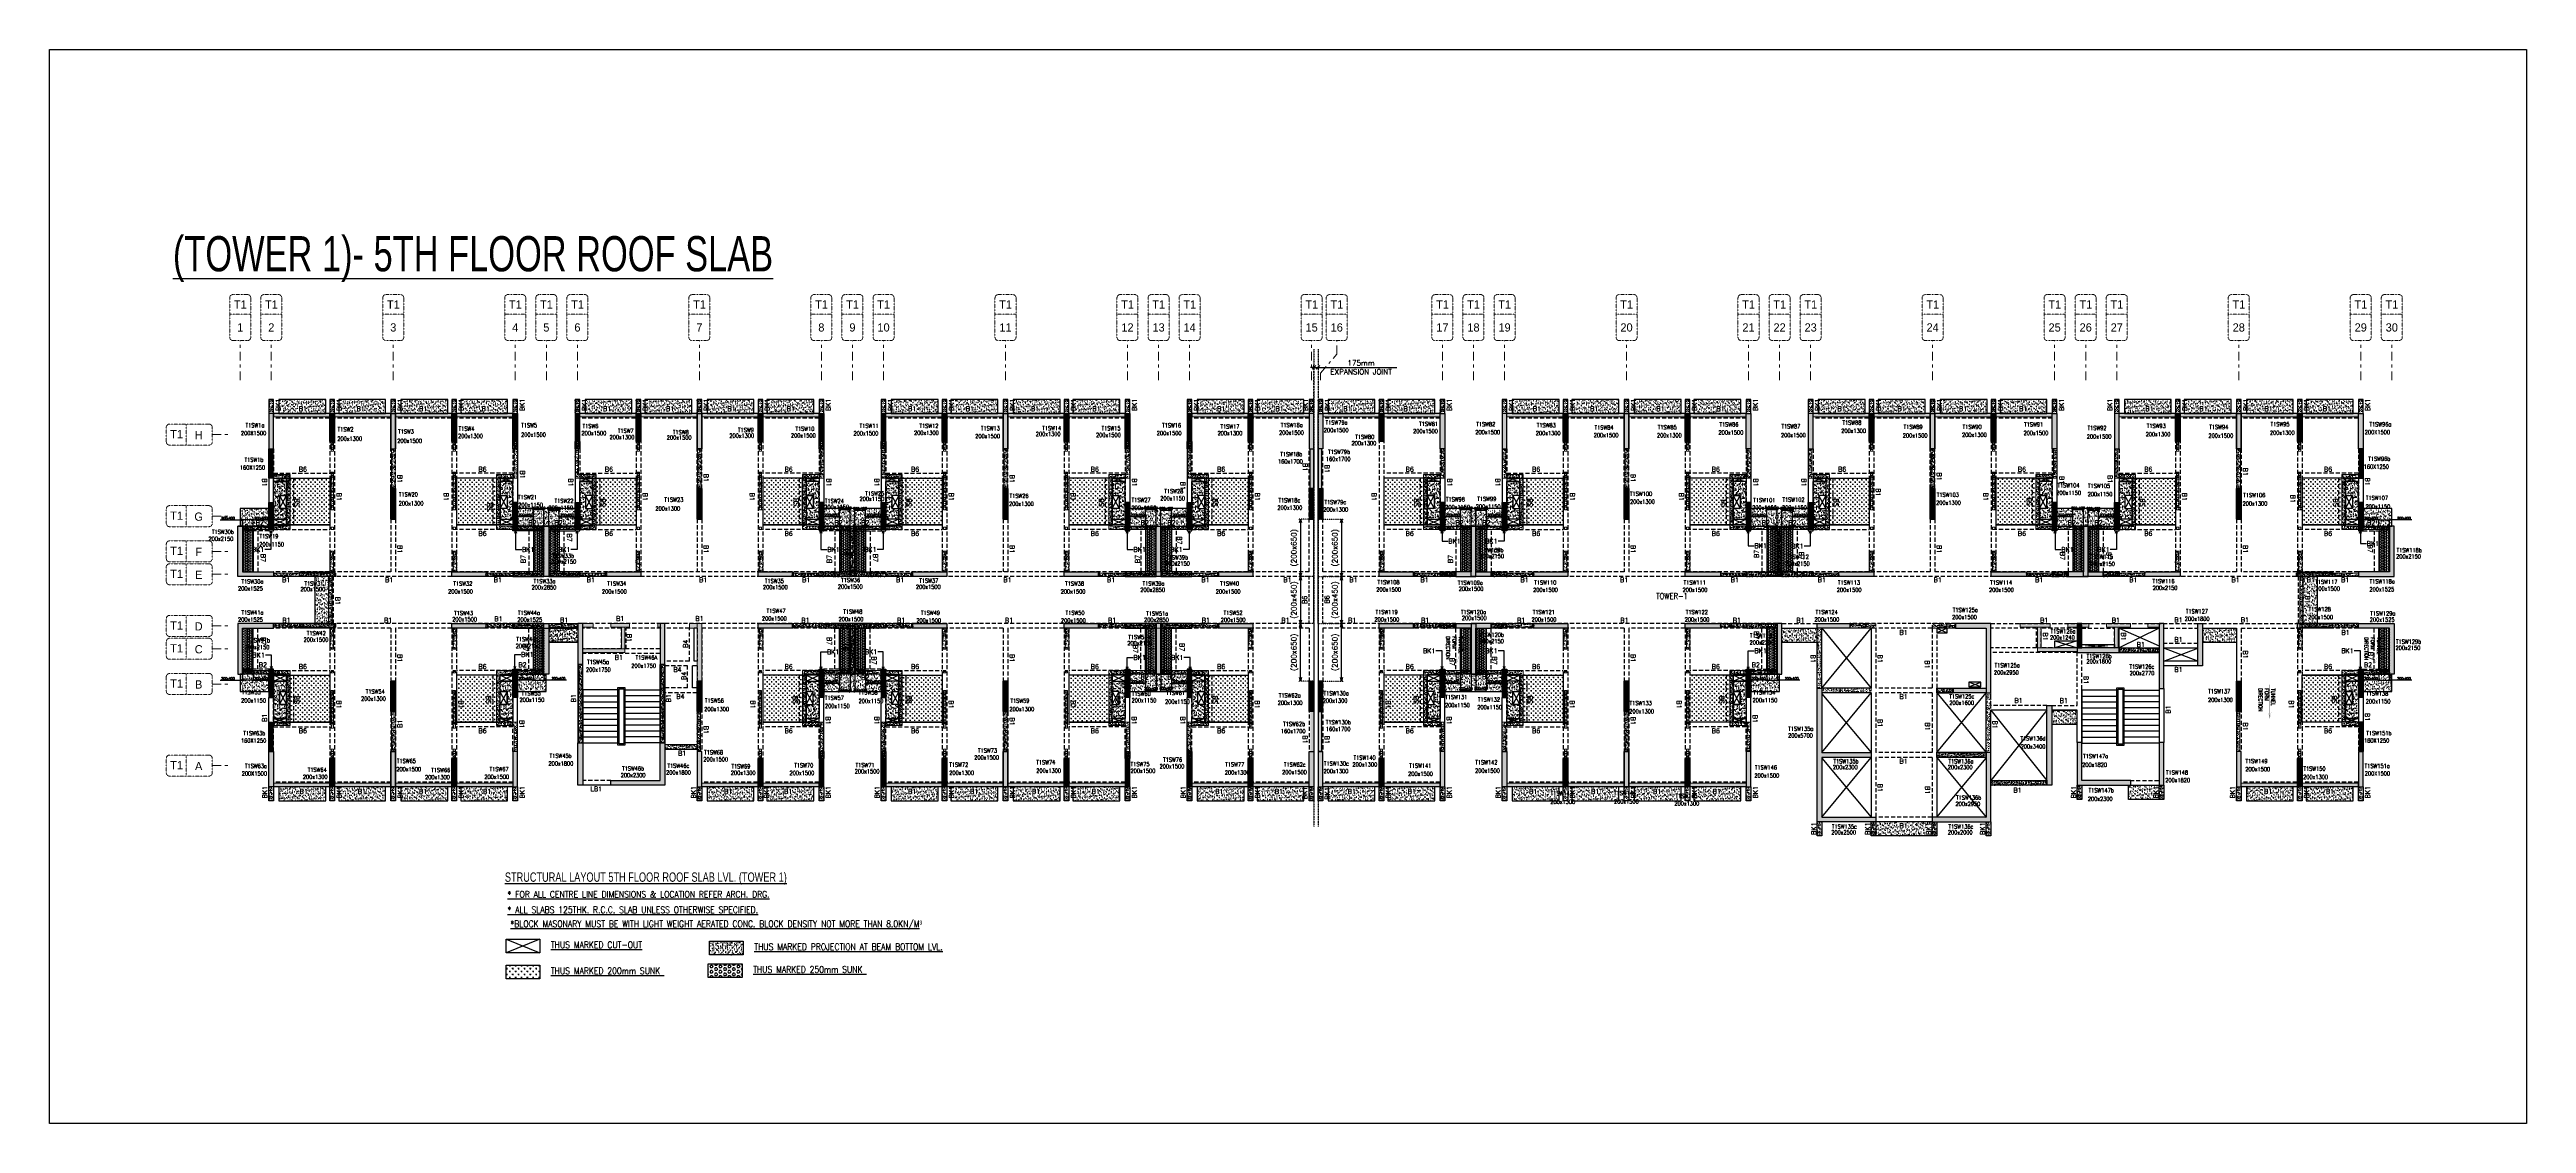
# Model space of a CAD drawing. Header units: millimetres. Extents: x 1078357 to 2594950, y -4969473 to -4636555.
# Drawn here: x 1574105 to 1679699, y -4682741 to -4636994 of the extents above; entities that cross this region are included whole.
import ezdxf
from ezdxf.enums import TextEntityAlignment as Align

# ---------------------------------------------------------------- set-up
doc = ezdxf.new("R2010")
doc.units = ezdxf.units.MM
doc.header["$PDMODE"] = 35
for name, pattern in [('CENTER', [2, 1.25, -0.25, 0.25, -0.25]), ('CONTINOUS', [0]), ('DGN STYLE 7', [8.34, 3.75, -1.67, 1.25, -1.67]), ('DOT', [0.25, 0, -0.25]), ('HIDDEN', [0.375, 0.25, -0.125]), ('New Retail block$0$CONTINOUS', [0])]:
    doc.linetypes.add(name, pattern=pattern)
doc.layers.get('0').update_dxf_attribs({"lineweight": 0})
doc.layers.get('Defpoints').update_dxf_attribs({"lineweight": 0})
for name, color, linetype, lineweight in [('A-_ANOTDIMA_D-', 6, 'Continuous', 13), ('A-_ANOTGRID_E-', 8, 'DGN STYLE 7', 13), ('Boundary', 40, 'Continuous', 30), ('COL. NO.', 30, 'Continuous', 25), ('COL. SIZE', 7, 'Continuous', 25), ('DIM', 9, 'Continuous', 25), ('GRID LINE', 8, 'Continuous', 0), ('HATCH', 8, 'Continuous', 30), ('Origin', 40, 'Continuous', 30), ('RCC UPSTAND', 43, 'Continuous', 30), ('S-NON STR RCC WALL', 8, 'Continuous', 0)]:
    doc.layers.add(name, color=color, linetype=linetype, lineweight=lineweight)
for name, color, linetype in [('B-200x300', 212, 'HIDDEN'), ('B-200x325', 201, 'HIDDEN'), ('B-200x375', 41, 'HIDDEN'), ('B-200x400', 44, 'HIDDEN'), ('B-200x450', 52, 'HIDDEN'), ('B-200x650', 241, 'HIDDEN'), ('B-300xSLAB THK.', 151, 'Continuous'), ('BK1-200x650', 241, 'HIDDEN'), ('DC BEAM NO.', 7, 'Continuous'), ('DROP SLAB', 8, 'Continuous'), ('EXPANSION JOINT', 10, 'HIDDEN'), ('EXPANTION JOINT', 240, 'Continuous'), ('NON STR. RCC WALL', 6, 'Continuous'), ('S TEXT', 7, 'Continuous'), ('S-COLUMN_SHEAR WALL', 1, 'Continuous'), ('S-CUT OUT', 3, 'Continuous'), ('S-DIM', 2, 'Continuous'), ('S-LEGEND', 7, 'Continuous'), ('S-PROJECTION', 54, 'New Retail block$0$CONTINOUS'), ('S-STAIR', 8, 'Continuous'), ('SLAB FOLD', 8, 'Continuous'), ('TEXT', 7, 'Continuous'), ('UP TO 10FRS', 30, 'Continuous')]:
    doc.layers.add(name, color=color, linetype=linetype)
doc.styles.add('Roman', font='romans')
doc.styles.add('ROMANS', font='romans.shx', dxfattribs={"width": 0.85})
doc.styles.add('SANSSERIF', font='sas_____.pfb')
doc.styles.get("Standard").update_dxf_attribs({"font": 'Adani Regular.ttf', "height": 500})
doc.dimstyles.new('HARESH', dxfattribs={"dimtxt": 150, "dimasz": 75, "dimexe": 0, "dimexo": 0, "dimgap": 25, "dimtad": 1, "dimdec": 0, "dimdsep": 46, "dimtxsty": 'Roman', "dimblk": 'OBLIQUE', "dimcen": 225, "dimdle": 25, "dimclrd": 2, "dimclre": 2, "dimclrt": 7, "dimadec": 8, "dimazin": 1, "dimtfac": 1, "dimtdec": 0, "dimtmove": 0, "dimatfit": 0, "dimfxl": 1, "dimlwd": -1, "dimlwe": -1, "dimarcsym": 0})
pattern_1 = [(50, (1586171.53, -4660402.88), (182.1847, -15.939), [19.05, -209.55]), (355, (1586171.53, -4660402.88), (-35.2434, 191.057), [15.24, -167.6406]), (100.4514, (1586186.71, -4660404.2), (146.9412, 175.1178), [16.19, -178.09]), (46.1842, (1586171.53, -4660352.08), (271.079, -42.042), [28.575, -314.325]), (96.6356, (1586194.12, -4660355.58), (237.404, 247.426), [24.285, -267.136]), (351.184, (1586171.53, -4660352.08), (237.404, 247.426), [22.86, -251.46]), (21, (1586196.93, -4660364.78), (151.6144, -102.2652), [19.05, -209.55]), (326, (1586196.93, -4660364.78), (61.802, 184.188), [15.24, -167.64]), (71.4514, (1586209.57, -4660373.3), (213.4164, 81.9228), [16.19, -178.09]), (37.5, (1586171.53, -4660402.877), (3.0886, 84.55504), [0, -165.608, 0, -170.18, 0, -168.275]), (7.5, (1586171.53, -4660402.88), (66.8197, 100.1806), [0, -97.028, 0, -161.798, 0, -64.135]), (327.5, (1586114.89, -4660402.88), (135.5906, -5.72874), [0, -63.5, 0, -198.12, 0, -262.89]), (317.5, (1586089.49, -4660402.88), (148.1292, 25.4265), [0, -82.55, 0, -131.572, 0, -186.69])]
pattern_2 = [(50, (2683383.03, -9345786.73), (182.184669, -15.9390855), [19.05, -209.55]), (355, (2683383.03, -9345786.73), (-35.2434214, 191.056845), [15.24, -167.640584]), (100.4514447, (2683398.21, -9345788.06), (146.941247, 175.117752), [16.190009, -178.0902446]), (46.1842, (2683383.03, -9345735.93), (271.079041, -42.042328), [28.575, -314.325]), (96.6355576, (2683405.62, -9345739.43), (237.404134, 247.426125), [24.285023, -267.135608]), (351.184151, (2683383.03, -9345735.93), (237.404134, 247.426125), [22.859967, -251.459732]), (21, (2683408.43, -9345748.63), (151.6143913, -102.265198), [19.05, -209.55]), (326, (2683408.43, -9345748.63), (61.802028, 184.187966), [15.24, -167.64]), (71.451445, (2683421.07, -9345757.15), (213.416419, 81.922769), [16.190009, -178.0899376]), (37.5, (2683383.03, -9345786.73), (3.08860325, 84.5550389), [0, -165.608, 0, -170.18, 0, -168.275]), (7.5, (2683383.03, -9345786.73), (66.8196625, 100.1805748), [0, -97.028, 0, -161.798, 0, -64.135]), (327.5, (2683326.39, -9345786.73), (135.5905952, -5.728744), [0, -63.5, 0, -198.12, 0, -262.89]), (317.5, (2683300.99, -9345786.73), (148.1291814, 25.426491), [0, -82.55, 0, -131.572, 0, -186.69])]
pattern_3 = [(50, (2683396.25, -9344422.06), (182.184669, -15.9390855), [19.05, -209.55]), (355, (2683396.25, -9344422.06), (-35.2434214, 191.056845), [15.24, -167.640584]), (100.4514447, (2683411.43, -9344423.4), (146.941247, 175.117752), [16.190009, -178.0902446]), (46.1842, (2683396.25, -9344371.26), (271.079041, -42.042328), [28.575, -314.325]), (96.6355576, (2683418.84, -9344374.77), (237.404134, 247.426125), [24.285023, -267.135608]), (351.184151, (2683396.25, -9344371.26), (237.404134, 247.426125), [22.859967, -251.459732]), (21, (2683421.65, -9344383.96), (151.6143913, -102.265198), [19.05, -209.55]), (326, (2683421.65, -9344383.96), (61.802028, 184.187966), [15.24, -167.64]), (71.451445, (2683434.28, -9344392.49), (213.416419, 81.922769), [16.190009, -178.0899376]), (37.5, (2683396.247, -9344422.064), (3.08860325, 84.5550389), [0, -165.608, 0, -170.18, 0, -168.275]), (7.5, (2683396.25, -9344422.06), (66.8196625, 100.1805748), [0, -97.028, 0, -161.798, 0, -64.135]), (327.5, (2683339.605, -9344422.064), (135.5905952, -5.728744), [0, -63.5, 0, -198.12, 0, -262.89]), (317.5, (2683314.2, -9344422.06), (148.1291814, 25.426491), [0, -82.55, 0, -131.572, 0, -186.69])]
pattern_4 = [(230, (2739144.64, -9383618.3), (-182.184669, 15.9390855), [19.05, -209.55]), (175, (2739144.64, -9383618.3), (35.2434214, -191.056845), [15.24, -167.640584]), (280.4514447, (2739129.46, -9383616.97), (-146.941247, -175.117752), [16.190009, -178.0902446]), (226.1842, (2739144.64, -9383669.1), (-271.079041, 42.042328), [28.575, -314.325]), (276.6355576, (2739122.05, -9383665.6), (-237.404134, -247.426125), [24.285023, -267.135608]), (171.184151, (2739144.64, -9383669.1), (-237.404134, -247.426125), [22.859967, -251.459732]), (201, (2739119.24, -9383656.4), (-151.6143913, 102.265198), [19.05, -209.55]), (146, (2739119.24, -9383656.4), (-61.802028, -184.187966), [15.24, -167.64]), (251.451445, (2739106.6, -9383647.88), (-213.416419, -81.922769), [16.190009, -178.0899376]), (217.5, (2739144.64, -9383618.3), (-3.08860325, -84.5550389), [0, -165.608, 0, -170.18, 0, -168.275]), (187.5, (2739144.64, -9383618.3), (-66.8196625, -100.1805748), [0, -97.028, 0, -161.798, 0, -64.135]), (147.5, (2739201.28, -9383618.3), (-135.5905952, 5.728744), [0, -63.5, 0, -198.12, 0, -262.89]), (137.5, (2739226.68, -9383618.3), (-148.1291814, -25.426491), [0, -82.55, 0, -131.572, 0, -186.69])]
pattern_5 = [(50, (-5853161.9, 28027896.47), (182.184669, -15.93908554), [19.05, -209.55]), (355, (-5853161.9, 28027896.47), (-35.2434214, 191.0568452), [15.24, -167.6405842]), (100.4514447, (-5853146.72, 28027895.14), (146.9412471, 175.1177519), [16.1900088, -178.0902446]), (46.1842, (-5853161.9, 28027947.27), (271.0790409, -42.042328), [28.575, -314.325]), (96.6355576, (-5853139.31, 28027943.77), (237.404134, 247.4261246), [24.2850231, -267.1356082]), (351.1841512, (-5853161.9, 28027947.27), (237.404134, 247.4261246), [22.859967, -251.459732]), (21, (-5853136.5, 28027934.57), (151.6143913, -102.2651982), [19.05, -209.55]), (326, (-5853136.5, 28027934.57), (61.8020283, 184.1879661), [15.24, -167.64]), (71.451445, (-5853123.87, 28027926.05), (213.4164193, 81.9227689), [16.1900088, -178.0899376]), (37.5, (-5853161.9, 28027896.47), (3.08860325, 84.55503887), [0, -165.608, 0, -170.18, 0, -168.275]), (7.5, (-5853161.9, 28027896.47), (66.8196625, 100.18057482), [0, -97.028, 0, -161.798, 0, -64.135]), (327.5, (-5853218.545, 28027896.47), (135.59059517, -5.72874399), [0, -63.5, 0, -198.12, 0, -262.89]), (317.5, (-5853243.95, 28027896.47), (148.1291814, 25.42649103), [0, -82.55, 0, -131.572, 0, -186.69])]
pattern_6 = [(50, (508142.2, 15349.83), (182.184669, -15.9390855), [19.05, -209.55]), (355, (508142.2, 15349.83), (-35.2434214, 191.056845), [15.24, -167.640584]), (100.4514447, (508157.38, 15348.5), (146.941247, 175.117752), [16.190009, -178.0902446]), (46.1842, (508142.2, 15400.63), (271.079041, -42.042328), [28.575, -314.325]), (96.6355576, (508164.78, 15397.13), (237.404134, 247.426125), [24.285023, -267.135608]), (351.184151, (508142.2, 15400.63), (237.404134, 247.426125), [22.859967, -251.459732]), (21, (508167.6, 15387.93), (151.6143913, -102.265198), [19.05, -209.55]), (326, (508167.6, 15387.93), (61.802028, 184.187966), [15.24, -167.64]), (71.451445, (508180.23, 15379.41), (213.416419, 81.922769), [16.190009, -178.0899376]), (37.5, (508142.195, 15349.83), (3.08860325, 84.5550389), [0, -165.608, 0, -170.18, 0, -168.275]), (7.5, (508142.195, 15349.83), (66.8196625, 100.1805748), [0, -97.028, 0, -161.798, 0, -64.135]), (327.5, (508085.55, 15349.83), (135.5905952, -5.728744), [0, -63.5, 0, -198.12, 0, -262.89]), (317.5, (508060.15, 15349.83), (148.1291814, 25.426491), [0, -82.55, 0, -131.572, 0, -186.69])]
pattern_7 = [(50, (-4755937.19, 23343877.28), (182.184669, -15.9390855), [19.05, -209.55]), (355, (-4755937.19, 23343877.28), (-35.2434214, 191.0568452), [15.24, -167.6405842]), (100.4514447, (-4755922, 23343875.95), (146.9412471, 175.1177519), [16.1900088, -178.0902446]), (46.1842, (-4755937.19, 23343928.08), (271.0790409, -42.042328), [28.575, -314.325]), (96.6355576, (-4755914.6, 23343924.58), (237.404134, 247.4261246), [24.2850231, -267.1356082]), (351.1841512, (-4755937.2, 23343928.08), (237.404134, 247.4261246), [22.859967, -251.459732]), (21, (-4755911.79, 23343915.38), (151.6143913, -102.2651982), [19.05, -209.55]), (326, (-4755911.79, 23343915.38), (61.8020283, 184.1879661), [15.24, -167.64]), (71.451445, (-4755899.15, 23343906.86), (213.4164193, 81.9227689), [16.1900088, -178.0899376]), (37.5, (-4755937.19, 23343877.28), (3.08860325, 84.55503887), [0, -165.608, 0, -170.18, 0, -168.275]), (7.5, (-4755937.19, 23343877.28), (66.8196625, 100.18057482), [0, -97.028, 0, -161.798, 0, -64.135]), (327.5, (-4755993.83, 23343877.28), (135.59059517, -5.728744), [0, -63.5, 0, -198.12, 0, -262.89]), (317.5, (-4756019.23, 23343877.28), (148.1291814, 25.42649103), [0, -82.55, 0, -131.572, 0, -186.69])]
pattern_8 = [(50, (1605366.91, -4668669.36), (182.18467, -15.9391), [19.05, -209.55]), (355, (1605366.91, -4668669.36), (-35.2434, 191.05685), [15.24, -167.6406]), (100.45144, (1605382.1, -4668670.68), (146.94125, 175.11775), [16.19, -178.09024]), (46.1842, (1605366.9, -4668618.56), (271.079, -42.0423), [28.575, -314.325]), (96.63556, (1605389.5, -4668622.06), (237.4041, 247.4261), [24.285, -267.1356]), (351.18415, (1605366.9, -4668618.56), (237.4041, 247.4261), [22.86, -251.4597]), (21, (1605392.31, -4668631.26), (151.6144, -102.2652), [19.05, -209.55]), (326, (1605392.31, -4668631.26), (61.802, 184.188), [15.24, -167.64]), (71.45144, (1605404.95, -4668639.78), (213.4164, 81.9228), [16.19, -178.0899]), (37.5, (1605366.91, -4668669.356), (3.0886, 84.55504), [0, -165.608, 0, -170.18, 0, -168.275]), (7.5, (1605366.91, -4668669.36), (66.81966, 100.18057), [0, -97.028, 0, -161.798, 0, -64.135]), (327.5, (1605310.27, -4668669.356), (135.5906, -5.72874), [0, -63.5, 0, -198.12, 0, -262.89]), (317.5, (1605284.87, -4668669.36), (148.12918, 25.4265), [0, -82.55, 0, -131.572, 0, -186.69])]
pattern_9 = [(50, (1605366.91, -4668669.36), (182.18467, -15.9391), [19.05, -209.55]), (355, (1605366.91, -4668669.36), (-35.2434, 191.05685), [15.24, -167.6406]), (100.45144, (1605382.1, -4668670.68), (146.94125, 175.11775), [16.19, -178.09024]), (46.1842, (1605366.9, -4668618.56), (271.079, -42.0423), [28.575, -314.325]), (96.63556, (1605389.5, -4668622.06), (237.4041, 247.4261), [24.285, -267.1356]), (351.18415, (1605366.9, -4668618.56), (237.4041, 247.4261), [22.86, -251.4597]), (21, (1605392.31, -4668631.26), (151.6144, -102.2652), [19.05, -209.55]), (326, (1605392.31, -4668631.26), (61.802, 184.18797), [15.24, -167.64]), (71.45144, (1605404.95, -4668639.78), (213.4164, 81.92277), [16.19, -178.08994]), (37.5, (1605366.91, -4668669.356), (3.0886, 84.55504), [0, -165.608, 0, -170.18, 0, -168.275]), (7.5, (1605366.91, -4668669.36), (66.81966, 100.18057), [0, -97.028, 0, -161.798, 0, -64.135]), (327.5, (1605310.27, -4668669.356), (135.590595, -5.72874), [0, -63.5, 0, -198.12, 0, -262.89]), (317.5, (1605284.87, -4668669.36), (148.12918, 25.4265), [0, -82.55, 0, -131.572, 0, -186.69])]
pattern_10 = [(50, (-4755937.19, 23343877.28), (182.184669, -15.9390855), [19.05, -209.55]), (355, (-4755937.19, 23343877.28), (-35.2434214, 191.0568452), [15.24, -167.6405842]), (100.4514447, (-4755922, 23343875.95), (146.9412471, 175.1177519), [16.1900088, -178.0902446]), (46.1842, (-4755937.19, 23343928.08), (271.0790409, -42.042328), [28.575, -314.325]), (96.6355576, (-4755914.6, 23343924.58), (237.404134, 247.4261246), [24.2850231, -267.1356082]), (351.1841512, (-4755937.2, 23343928.08), (237.404134, 247.4261246), [22.859967, -251.459732]), (21, (-4755911.79, 23343915.38), (151.6143913, -102.2651982), [19.05, -209.55]), (326, (-4755911.79, 23343915.38), (61.8020283, 184.1879661), [15.24, -167.64]), (71.451445, (-4755899.15, 23343906.86), (213.4164193, 81.9227689), [16.1900088, -178.0899376]), (37.5, (-4755937.19, 23343877.28), (3.08860325, 84.55503887), [0, -165.608, 0, -170.18, 0, -168.275]), (7.5, (-4755937.19, 23343877.28), (66.8196625, 100.18057482), [0, -97.028, 0, -161.798, 0, -64.135]), (327.5, (-4755993.83, 23343877.28), (135.59059517, -5.728744), [0, -63.5, 0, -198.12, 0, -262.89]), (317.5, (-4756019.23, 23343877.28), (148.1291814, 25.42649103), [0, -82.55, 0, -131.572, 0, -186.69])]
pattern_11 = [(50, (-4755937.19, 23343877.28), (182.184669, -15.9390855), [19.05, -209.55]), (355, (-4755937.19, 23343877.28), (-35.2434214, 191.0568452), [15.24, -167.6405842]), (100.4514447, (-4755922, 23343875.95), (146.9412471, 175.1177519), [16.1900088, -178.0902446]), (46.1842, (-4755937.19, 23343928.08), (271.0790409, -42.042328), [28.575, -314.325]), (96.6355576, (-4755914.6, 23343924.58), (237.404134, 247.4261246), [24.2850231, -267.1356082]), (351.1841512, (-4755937.2, 23343928.08), (237.404134, 247.4261246), [22.859967, -251.459732]), (21, (-4755911.79, 23343915.38), (151.6143913, -102.2651982), [19.05, -209.55]), (326, (-4755911.79, 23343915.38), (61.8020283, 184.1879661), [15.24, -167.64]), (71.451445, (-4755899.15, 23343906.86), (213.4164193, 81.9227689), [16.1900088, -178.0899376]), (37.5, (-4755937.19, 23343877.28), (3.08860325, 84.55503887), [0, -165.608, 0, -170.18, 0, -168.275]), (7.5, (-4755937.19, 23343877.28), (66.8196625, 100.18057482), [0, -97.028, 0, -161.798, 0, -64.135]), (327.5, (-4755993.83, 23343877.28), (135.59059517, -5.728744), [0, -63.5, 0, -198.12, 0, -262.89]), (317.5, (-4756019.23, 23343877.28), (148.1291814, 25.42649103), [0, -82.55, 0, -131.572, 0, -186.69])]
pattern_12 = [(50, (-3658712.47, 18659858.1), (182.184669, -15.9390855), [19.05, -209.55]), (355, (-3658712.47, 18659858.1), (-35.2434214, 191.0568452), [15.24, -167.6405842]), (100.4514447, (-3658697.29, 18659856.77), (146.9412471, 175.1177519), [16.1900088, -178.0902446]), (46.1842, (-3658712.47, 18659908.9), (271.0790409, -42.042328), [28.575, -314.325]), (96.6355576, (-3658689.88, 18659905.4), (237.404134, 247.4261246), [24.285023, -267.135608]), (351.1841512, (-3658712.47, 18659908.9), (237.404134, 247.4261246), [22.859967, -251.459732]), (21, (-3658687.07, 18659896.2), (151.6143913, -102.2651982), [19.05, -209.55]), (326, (-3658687.07, 18659896.2), (61.8020283, 184.1879661), [15.24, -167.64]), (71.451445, (-3658674.44, 18659887.67), (213.4164193, 81.9227689), [16.1900088, -178.0899376]), (37.5, (-3658712.47, 18659858.096), (3.08860325, 84.55503887), [0, -165.608, 0, -170.18, 0, -168.275]), (7.5, (-3658712.47, 18659858.1), (66.8196625, 100.18057482), [0, -97.028, 0, -161.798, 0, -64.135]), (327.5, (-3658769.114, 18659858.096), (135.59059517, -5.728744), [0, -63.5, 0, -198.12, 0, -262.89]), (317.5, (-3658794.51, 18659858.1), (148.1291814, 25.42649103), [0, -82.55, 0, -131.572, 0, -186.69])]
pattern_13 = [(50, (-5853161.9, 28027896.47), (182.184669, -15.93908554), [19.05, -209.55]), (355, (-5853161.9, 28027896.47), (-35.2434214, 191.0568452), [15.24, -167.6405842]), (100.4514447, (-5853146.72, 28027895.14), (146.9412471, 175.1177519), [16.1900088, -178.0902446]), (46.1842, (-5853161.9, 28027947.27), (271.0790409, -42.042328), [28.575, -314.325]), (96.6355576, (-5853139.31, 28027943.77), (237.404134, 247.4261246), [24.2850231, -267.1356082]), (351.1841512, (-5853161.9, 28027947.27), (237.404134, 247.4261246), [22.859967, -251.459732]), (21, (-5853136.5, 28027934.57), (151.6143913, -102.2651982), [19.05, -209.55]), (326, (-5853136.5, 28027934.57), (61.8020283, 184.1879661), [15.24, -167.64]), (71.451445, (-5853123.87, 28027926.05), (213.4164193, 81.9227689), [16.1900088, -178.0899376]), (37.5, (-5853161.9, 28027896.47), (3.08860325, 84.55503887), [0, -165.608, 0, -170.18, 0, -168.275]), (7.5, (-5853161.9, 28027896.47), (66.8196625, 100.18057482), [0, -97.028, 0, -161.798, 0, -64.135]), (327.5, (-5853218.545, 28027896.47), (135.59059517, -5.72874399), [0, -63.5, 0, -198.12, 0, -262.89]), (317.5, (-5853243.95, 28027896.47), (148.1291814, 25.42649103), [0, -82.55, 0, -131.572, 0, -186.69])]
pattern_14 = [(37.4701541, (-2419624.65, 14019093.3), (-4.72361136, 146.8264517), [0, -115.824, 0, -129.54, 0, -123.825]), (7.4701541, (-2419624.65, 14019093.3), (134.9689868, 214.9772528), [0, -62.484, 0, -104.394, 0, -40.005]), (327.4701541, (-2419718.38, 14019093.35), (237.2979035, 0.3075449), [0, -38.1, 0, -137.16, 0, -179.07]), (317.4701541, (-2419718.38, 14019093.35), (229.1017424, 66.759465), [0, -19.05, 0, -89.916, 0, -102.87])]
pattern_15 = [(180, (1586158.456, -4470491.11), (-7e-15, -54.992613), [31.75, -63.5]), (300, (1586158.456, -4470491.11), (47.625, 27.496307), [31.75, -63.5]), (240, (1586126.706, -4470491.11), (47.625, -27.496307), [31.75, -63.5])]
pattern_16 = [(180.03079016, (-1680958.44, 9385210.29), (-95.1987999, -95.3011726), [47.625, -142.875]), (270.03079016, (-1680982.26, 9385234.09), (95.3011726, -95.1987999), [47.625, -142.875])]
pattern_17 = [(180.03079016, (-2778183.15, 14069229.48), (-95.1987999, -95.3011726), [47.625, -142.875]), (270.03079016, (-2778206.98, 14069253.28), (95.3011726, -95.1987999), [47.625, -142.875])]
pattern_18 = [(180, (-608290.975, 4897547.26), (-7e-15, -54.99261315), [31.75, -63.5]), (300, (-608290.975, 4897547.26), (47.625, 27.49630658), [31.75, -63.5]), (240, (-608322.725, 4897547.26), (47.625, -27.49630658), [31.75, -63.5])]
pattern_19 = [(37.47015413, (-3438174.69, 18703112.5), (-4.72361136, 146.8264517), [0, -115.824, 0, -129.54, 0, -123.825]), (7.4701541, (-3438174.69, 18703112.5), (134.9689868, 214.9772528), [0, -62.484, 0, -104.394, 0, -40.005]), (327.4701541, (-3438268.42, 18703112.55), (237.2979035, 0.3075449), [0, -38.1, 0, -137.16, 0, -179.07]), (317.4701541, (-3438268.42, 18703112.55), (229.1017424, 66.759465), [0, -19.05, 0, -89.916, 0, -102.87])]
pattern_20 = [(180, (488933.74, 213528.074), (-7e-15, -54.99261315), [31.75, -63.5]), (300, (488933.74, 213528.074), (47.625, 27.4963066), [31.75, -63.5]), (240, (488901.99, 213528.074), (47.625, -27.4963066), [31.75, -63.5])]
pattern_21 = [(37.47015413, (-4585435.56, 23611079.41), (-4.72361136, 146.8264517), [0, -115.824, 0, -129.54, 0, -123.825]), (7.4701541, (-4585435.56, 23611079.41), (134.9689868, 214.9772528), [0, -62.484, 0, -104.394, 0, -40.005]), (327.47015413, (-4585529.28, 23611079.46), (237.29790347, 0.3075449), [0, -38.1, 0, -137.16, 0, -179.07]), (317.4701541, (-4585529.28, 23611079.46), (229.1017424, 66.759465), [0, -19.05, 0, -89.916, 0, -102.87])]
pattern_22 = [(37.47015413, (-4585434.78, 23611079.34), (-4.72361136, 146.8264517), [0, -115.824, 0, -129.54, 0, -123.825]), (7.4701541, (-4585434.78, 23611079.34), (134.9689868, 214.9772528), [0, -62.484, 0, -104.394, 0, -40.005]), (327.47015413, (-4585528.51, 23611079.39), (237.29790347, 0.3075449), [0, -38.1, 0, -137.16, 0, -179.07]), (317.4701541, (-4585528.5, 23611079.39), (229.1017424, 66.759465), [0, -19.05, 0, -89.916, 0, -102.87])]
pattern_23 = [(37.47015413, (-4612749.17, 23387131.68), (-4.72361136, 146.8264517), [0, -115.824, 0, -129.54, 0, -123.825]), (7.4701541, (-4612749.17, 23387131.68), (134.9689868, 214.9772528), [0, -62.484, 0, -104.394, 0, -40.005]), (327.47015413, (-4612842.9, 23387131.73), (237.29790347, 0.3075449), [0, -38.1, 0, -137.16, 0, -179.07]), (317.4701541, (-4612842.9, 23387131.73), (229.1017424, 66.759465), [0, -19.05, 0, -89.916, 0, -102.87])]
pattern_24 = [(37.4701541, (-1322400.03, 9335074.12), (-4.7236114, 146.8264517), [0, -115.824, 0, -129.54, 0, -123.825]), (7.4701541, (-1322400.03, 9335074.12), (134.9689868, 214.9772528), [0, -62.484, 0, -104.394, 0, -40.005]), (327.4701541, (-1322493.75, 9335074.16), (237.2979035, 0.3075449), [0, -38.1, 0, -137.16, 0, -179.07]), (317.4701541, (-1322493.75, 9335074.16), (229.1017424, 66.759465), [0, -19.05, 0, -89.916, 0, -102.87])]
pattern_25 = [(50, (1613710.4, -4664297.89), (182.18467, -15.9391), [19.05, -209.55]), (355, (1613710.4, -4664297.89), (-35.2434, 191.05685), [15.24, -167.6406]), (100.45144, (1613725.58, -4664299.22), (146.94125, 175.11775), [16.19, -178.09024]), (46.1842, (1613710.4, -4664247.1), (271.079, -42.0423), [28.575, -314.325]), (96.63556, (1613733, -4664250.6), (237.4041, 247.4261), [24.285, -267.1356]), (351.18415, (1613710.4, -4664247.1), (237.4041, 247.4261), [22.86, -251.4597]), (21, (1613735.8, -4664259.79), (151.6144, -102.2652), [19.05, -209.55]), (326, (1613735.8, -4664259.79), (61.802, 184.188), [15.24, -167.64]), (71.45144, (1613748.43, -4664268.31), (213.4164, 81.9228), [16.19, -178.0899]), (37.5, (1613710.4, -4664297.89), (3.0886, 84.55504), [0, -165.608, 0, -170.18, 0, -168.275]), (7.5, (1613710.4, -4664297.89), (66.81966, 100.18057), [0, -97.028, 0, -161.798, 0, -64.135]), (327.5, (1613653.756, -4664297.89), (135.5906, -5.72874), [0, -63.5, 0, -198.12, 0, -262.89]), (317.5, (1613628.36, -4664297.89), (148.12918, 25.4265), [0, -82.55, 0, -131.572, 0, -186.69])]
pattern_26 = [(230, (4145652.81, -7867446.14), (-143.4520365, 12.550427), [15, -165]), (175, (4145652.81, -7867446.14), (27.7502667, -150.438427), [12, -132]), (280.4514445, (4145640.86, -7867445.1), (-115.7017693, -137.887998), [12.7480384, -140.2284224]), (226.1842, (4145652.81, -7867486.14), (-213.448266, 33.103856), [22.5, -247.5]), (276.6356355, (4145635.02, -7867483.38), (-186.932389, -194.82372), [19.122068, -210.342752]), (171.184164, (4145652.8, -7867486.14), (-186.932389, -194.82372), [18, -198]), (201, (4145632.81, -7867476.14), (-119.3814104, 80.523778), [15, -165]), (146, (4145632.81, -7867476.14), (-48.6630664, -145.030009), [12, -132]), (251.4514447, (4145622.86, -7867469.43), (-168.0444753, -64.5062306), [12.748038, -140.2284224]), (217.5, (4145652.81, -7867446.14), (-2.43197106, -66.57877077), [0, -130.4, 0, -134, 0, -132.5]), (187.5, (4145652.81, -7867446.14), (-52.6139075, -78.8823424), [0, -76.4, 0, -127.4, 0, -50.5]), (147.5, (4145697.41, -7867446.14), (-106.7644872, 4.51097435), [0, -50, 0, -156, 0, -207]), (137.5, (4145717.41, -7867446.14), (-116.6372339, -20.0209965), [0, -65, 0, -103.6, 0, -147])]
pattern_27 = [(230, (4145652.81, -7867446.14), (-143.4520365, 12.550427), [15, -165]), (175, (4145652.81, -7867446.14), (27.7502667, -150.438427), [12, -132]), (280.4514445, (4145640.86, -7867445.1), (-115.7017693, -137.887998), [12.7480384, -140.2284224]), (226.1842, (4145652.81, -7867486.14), (-213.448266, 33.103856), [22.5, -247.5]), (276.6356355, (4145635.02, -7867483.38), (-186.932389, -194.82372), [19.122068, -210.342752]), (171.184164, (4145652.8, -7867486.14), (-186.932389, -194.82372), [18, -198]), (201, (4145632.81, -7867476.14), (-119.3814104, 80.523778), [15, -165]), (146, (4145632.81, -7867476.14), (-48.6630664, -145.030009), [12, -132]), (251.4514447, (4145622.86, -7867469.43), (-168.0444753, -64.5062306), [12.748038, -140.2284224]), (217.5, (4145652.81, -7867446.14), (-2.43197106, -66.57877077), [0, -130.4, 0, -134, 0, -132.5]), (187.5, (4145652.81, -7867446.14), (-52.6139075, -78.8823424), [0, -76.4, 0, -127.4, 0, -50.5]), (147.5, (4145697.41, -7867446.14), (-106.7644872, 4.51097435), [0, -50, 0, -156, 0, -207]), (137.5, (4145717.41, -7867446.14), (-116.6372339, -20.0209965), [0, -65, 0, -103.6, 0, -147])]
pattern_28 = [(140, (-1561941.7, -7196665.7), (12.550427, 143.4520365), [15, -165]), (85, (-1561941.7, -7196665.7), (-150.438427, -27.7502667), [12, -132]), (190.4514445, (-1561940.65, -7196653.75), (-137.887998, 115.7017693), [12.7480384, -140.2284224]), (136.1842, (-1561981.7, -7196665.7), (33.103856, 213.448266), [22.5, -247.5]), (186.6356355, (-1561978.94, -7196647.91), (-194.82372, 186.932389), [19.122068, -210.342752]), (81.184164, (-1561981.7, -7196665.7), (-194.82372, 186.932389), [18, -198]), (111, (-1561971.7, -7196645.7), (80.523778, 119.3814104), [15, -165]), (56, (-1561971.7, -7196645.7), (-145.030009, 48.6630664), [12, -132]), (161.4514447, (-1561964.99, -7196635.75), (-64.5062306, 168.0444753), [12.748038, -140.2284224]), (127.5, (-1561941.7, -7196665.7), (-66.57877077, 2.43197106), [0, -130.4, 0, -134, 0, -132.5]), (97.5, (-1561941.7, -7196665.7), (-78.8823424, 52.6139075), [0, -76.4, 0, -127.4, 0, -50.5]), (57.5, (-1561941.7, -7196710.3), (4.51097435, 106.7644872), [0, -50, 0, -156, 0, -207]), (47.5, (-1561941.7, -7196730.3), (-20.0209965, 116.6372339), [0, -65, 0, -103.6, 0, -147])]

# ---------------------------------------------------------------- blocks, each defined once
blk = doc.blocks.new('_Oblique')
at = {"color": 0, "linetype": 'ByBlock', "lineweight": -2}
blk.add_line((-0.5, -0.5), (0.5, 0.5), dxfattribs=at)
blk = doc.blocks.new('*D1154')
at = {"layer": 'Defpoints', "color": 0, "ltscale": 700, "transparency": 16777216}
for p in [(1594733, -4656601), (1594733, -4657296, 0), (1595183, -4657296, 0)]:
    blk.add_point(p, dxfattribs=at)
at = {"layer": 'DIM', "color": 2, "ltscale": 700, "transparency": 16777216}
for p, q in [((1595208, -4656601), (1594708, -4656601)), ((1594733, -4657296), (1594733, -4656601)), ((1595183, -4657296), (1595183, -4656601))]:
    blk.add_line(p, q, dxfattribs=at)
at = {"layer": 'DIM', "color": 2, "ltscale": 700, "transparency": 16777216, "xscale": 75, "yscale": 75, "zscale": 75, "rotation": 180}
blk.add_blockref('_Oblique', (1594733, -4656601), dxfattribs=at)
at = {"layer": 'DIM', "color": 2, "ltscale": 700, "transparency": 16777216, "xscale": 75, "yscale": 75, "zscale": 75}
blk.add_blockref('_Oblique', (1595183, -4656601), dxfattribs=at)
at = {"layer": 'DIM', "color": 7, "ltscale": 700, "transparency": 16777216, "insert": (1594958, -4656526), "char_height": 150, "attachment_point": 5, "style": 'Roman'}
blk.add_mtext('{\\H0.666667x;200x400}', dxfattribs=at)
blk = doc.blocks.new('*D1155')
at = {"layer": 'Defpoints', "color": 0, "ltscale": 700, "transparency": 16777216}
for p in [(1594058, -4656894), (1594058, -4657296, 0), (1594733, -4657296, 0)]:
    blk.add_point(p, dxfattribs=at)
at = {"layer": 'DIM', "color": 2, "ltscale": 700, "transparency": 16777216}
for p, q in [((1594758, -4656894), (1594033, -4656894)), ((1594058, -4657296), (1594058, -4656894)), ((1594733, -4657296), (1594733, -4656894))]:
    blk.add_line(p, q, dxfattribs=at)
at = {"layer": 'DIM', "color": 2, "ltscale": 700, "transparency": 16777216, "xscale": 75, "yscale": 75, "zscale": 75, "rotation": 180}
blk.add_blockref('_Oblique', (1594058, -4656894), dxfattribs=at)
at = {"layer": 'DIM', "color": 2, "ltscale": 700, "transparency": 16777216, "xscale": 75, "yscale": 75, "zscale": 75}
blk.add_blockref('_Oblique', (1594733, -4656894), dxfattribs=at)
at = {"layer": 'DIM', "color": 7, "ltscale": 700, "transparency": 16777216, "insert": (1594396, -4656819), "char_height": 150, "attachment_point": 5, "style": 'Roman'}
blk.add_mtext('{\\H0.666667x;200x650}', dxfattribs=at)
blk = doc.blocks.new('*D1156')
at = {"layer": 'Defpoints', "color": 0, "ltscale": 700, "transparency": 16777216}
for p in [(1595833, -4656619), (1595383, -4657296, 0), (1595833, -4657296, 0)]:
    blk.add_point(p, dxfattribs=at)
at = {"layer": 'DIM', "color": 2, "ltscale": 700, "transparency": 16777216}
for p, q in [((1595358, -4656619), (1595858, -4656619)), ((1595383, -4657296), (1595383, -4656619)), ((1595833, -4657296), (1595833, -4656619))]:
    blk.add_line(p, q, dxfattribs=at)
at = {"layer": 'DIM', "color": 2, "ltscale": 700, "transparency": 16777216, "xscale": 75, "yscale": 75, "zscale": 75, "rotation": 180}
blk.add_blockref('_Oblique', (1595383, -4656619), dxfattribs=at)
at = {"layer": 'DIM', "color": 2, "ltscale": 700, "transparency": 16777216, "xscale": 75, "yscale": 75, "zscale": 75}
blk.add_blockref('_Oblique', (1595833, -4656619), dxfattribs=at)
at = {"layer": 'DIM', "color": 7, "ltscale": 700, "transparency": 16777216, "insert": (1595608, -4656544), "char_height": 150, "attachment_point": 5, "style": 'Roman'}
blk.add_mtext('{\\H0.666667x;200x400}', dxfattribs=at)
blk = doc.blocks.new('*D1157')
at = {"layer": 'Defpoints', "color": 0, "ltscale": 700, "transparency": 16777216}
for p in [(1595833, -4657296, 0), (1596508, -4656896), (1596508, -4657296, 0)]:
    blk.add_point(p, dxfattribs=at)
at = {"layer": 'DIM', "color": 2, "ltscale": 700, "transparency": 16777216}
for p, q in [((1595808, -4656896), (1596533, -4656896)), ((1595833, -4657296), (1595833, -4656896)), ((1596508, -4657296), (1596508, -4656896))]:
    blk.add_line(p, q, dxfattribs=at)
at = {"layer": 'DIM', "color": 2, "ltscale": 700, "transparency": 16777216, "xscale": 75, "yscale": 75, "zscale": 75, "rotation": 180}
blk.add_blockref('_Oblique', (1595833, -4656896), dxfattribs=at)
at = {"layer": 'DIM', "color": 2, "ltscale": 700, "transparency": 16777216, "xscale": 75, "yscale": 75, "zscale": 75}
blk.add_blockref('_Oblique', (1596508, -4656896), dxfattribs=at)
at = {"layer": 'DIM', "color": 7, "ltscale": 700, "transparency": 16777216, "insert": (1596171, -4656821), "char_height": 150, "attachment_point": 5, "style": 'Roman'}
blk.add_mtext('{\\H0.666667x;200x650}', dxfattribs=at)
blk = doc.blocks.new('*D1158')
at = {"layer": 'Defpoints', "color": 0, "ltscale": 700, "transparency": 16777216}
for p in [(1582333, -4657030), (1582333, -4657296, 0), (1582783, -4657296, 0)]:
    blk.add_point(p, dxfattribs=at)
at = {"layer": 'DIM', "color": 2, "ltscale": 700, "transparency": 16777216}
for p, q in [((1581377, -4657030), (1582333, -4657030)), ((1582333, -4657030), (1582258, -4657030)), ((1582333, -4657296), (1582333, -4657030)), ((1582783, -4657030), (1582333, -4657030)), ((1582783, -4657030), (1582333, -4657030)), ((1582783, -4657296), (1582783, -4657030)), ((1582783, -4657030), (1582858, -4657030))]:
    blk.add_line(p, q, dxfattribs=at)
at = {"layer": 'DIM', "color": 2, "ltscale": 700, "transparency": 16777216, "xscale": 75, "yscale": 75, "zscale": 75}
blk.add_blockref('_Oblique', (1582333, -4657030), dxfattribs=at)
at = {"layer": 'DIM', "color": 2, "ltscale": 700, "transparency": 16777216, "xscale": 75, "yscale": 75, "zscale": 75, "rotation": 180}
blk.add_blockref('_Oblique', (1582783, -4657030), dxfattribs=at)
at = {"layer": 'DIM', "color": 7, "ltscale": 700, "transparency": 16777216, "insert": (1581714, -4656955), "char_height": 150, "attachment_point": 5, "style": 'Roman'}
blk.add_mtext('{\\H0.666667x;200x400}', dxfattribs=at)
blk = doc.blocks.new('*D1159')
at = {"layer": 'Defpoints', "color": 0, "ltscale": 700, "transparency": 16777216}
for p in [(1582783, -4657296), (1583458, -4657030), (1583458, -4657296, 0)]:
    blk.add_point(p, dxfattribs=at)
at = {"layer": 'DIM', "color": 2, "ltscale": 700, "transparency": 16777216}
for p, q in [((1582758, -4657030), (1583483, -4657030)), ((1582783, -4657296), (1582783, -4657030)), ((1583458, -4657296), (1583458, -4657030))]:
    blk.add_line(p, q, dxfattribs=at)
at = {"layer": 'DIM', "color": 2, "ltscale": 700, "transparency": 16777216, "xscale": 75, "yscale": 75, "zscale": 75, "rotation": 180}
blk.add_blockref('_Oblique', (1582783, -4657030), dxfattribs=at)
at = {"layer": 'DIM', "color": 2, "ltscale": 700, "transparency": 16777216, "xscale": 75, "yscale": 75, "zscale": 75}
blk.add_blockref('_Oblique', (1583458, -4657030), dxfattribs=at)
at = {"layer": 'DIM', "color": 7, "ltscale": 700, "transparency": 16777216, "insert": (1583121, -4656955), "char_height": 150, "attachment_point": 5, "style": 'Roman'}
blk.add_mtext('{\\H0.666667x;200x650}', dxfattribs=at)
blk = doc.blocks.new('*D1160')
at = {"layer": 'Defpoints', "color": 0, "ltscale": 700, "transparency": 16777216}
for p in [(1607783, -4656601), (1607783, -4657296, 0), (1608233, -4657296, 0)]:
    blk.add_point(p, dxfattribs=at)
at = {"layer": 'DIM', "color": 2, "ltscale": 700, "transparency": 16777216}
for p, q in [((1608258, -4656601), (1607758, -4656601)), ((1607783, -4657296), (1607783, -4656601)), ((1608233, -4657296), (1608233, -4656601))]:
    blk.add_line(p, q, dxfattribs=at)
at = {"layer": 'DIM', "color": 2, "ltscale": 700, "transparency": 16777216, "xscale": 75, "yscale": 75, "zscale": 75, "rotation": 180}
blk.add_blockref('_Oblique', (1607783, -4656601), dxfattribs=at)
at = {"layer": 'DIM', "color": 2, "ltscale": 700, "transparency": 16777216, "xscale": 75, "yscale": 75, "zscale": 75}
blk.add_blockref('_Oblique', (1608233, -4656601), dxfattribs=at)
at = {"layer": 'DIM', "color": 7, "ltscale": 700, "transparency": 16777216, "insert": (1608008, -4656526), "char_height": 150, "attachment_point": 5, "style": 'Roman'}
blk.add_mtext('{\\H0.666667x;200x400}', dxfattribs=at)
blk = doc.blocks.new('*D1161')
at = {"layer": 'Defpoints', "color": 0, "ltscale": 700, "transparency": 16777216}
for p in [(1607108, -4656894), (1607108, -4657296, 0), (1607783, -4657296, 0)]:
    blk.add_point(p, dxfattribs=at)
at = {"layer": 'DIM', "color": 2, "ltscale": 700, "transparency": 16777216}
for p, q in [((1607808, -4656894), (1607083, -4656894)), ((1607108, -4657296), (1607108, -4656894)), ((1607783, -4657296), (1607783, -4656894))]:
    blk.add_line(p, q, dxfattribs=at)
at = {"layer": 'DIM', "color": 2, "ltscale": 700, "transparency": 16777216, "xscale": 75, "yscale": 75, "zscale": 75, "rotation": 180}
blk.add_blockref('_Oblique', (1607108, -4656894), dxfattribs=at)
at = {"layer": 'DIM', "color": 2, "ltscale": 700, "transparency": 16777216, "xscale": 75, "yscale": 75, "zscale": 75}
blk.add_blockref('_Oblique', (1607783, -4656894), dxfattribs=at)
at = {"layer": 'DIM', "color": 7, "ltscale": 700, "transparency": 16777216, "insert": (1607446, -4656819), "char_height": 150, "attachment_point": 5, "style": 'Roman'}
blk.add_mtext('{\\H0.666667x;200x650}', dxfattribs=at)
blk = doc.blocks.new('*D1162')
at = {"layer": 'Defpoints', "color": 0, "ltscale": 700, "transparency": 16777216}
for p in [(1608883, -4656619), (1608433, -4657296, 0), (1608883, -4657296, 0)]:
    blk.add_point(p, dxfattribs=at)
at = {"layer": 'DIM', "color": 2, "ltscale": 700, "transparency": 16777216}
for p, q in [((1608408, -4656619), (1608908, -4656619)), ((1608433, -4657296), (1608433, -4656619)), ((1608883, -4657296), (1608883, -4656619))]:
    blk.add_line(p, q, dxfattribs=at)
at = {"layer": 'DIM', "color": 2, "ltscale": 700, "transparency": 16777216, "xscale": 75, "yscale": 75, "zscale": 75, "rotation": 180}
blk.add_blockref('_Oblique', (1608433, -4656619), dxfattribs=at)
at = {"layer": 'DIM', "color": 2, "ltscale": 700, "transparency": 16777216, "xscale": 75, "yscale": 75, "zscale": 75}
blk.add_blockref('_Oblique', (1608883, -4656619), dxfattribs=at)
at = {"layer": 'DIM', "color": 7, "ltscale": 700, "transparency": 16777216, "insert": (1608658, -4656544), "char_height": 150, "attachment_point": 5, "style": 'Roman'}
blk.add_mtext('{\\H0.666667x;200x400}', dxfattribs=at)
blk = doc.blocks.new('*D1163')
at = {"layer": 'Defpoints', "color": 0, "ltscale": 700, "transparency": 16777216}
for p in [(1608883, -4657296, 0), (1609558, -4656896), (1609558, -4657296, 0)]:
    blk.add_point(p, dxfattribs=at)
at = {"layer": 'DIM', "color": 2, "ltscale": 700, "transparency": 16777216}
for p, q in [((1608858, -4656896), (1609583, -4656896)), ((1608883, -4657296), (1608883, -4656896)), ((1609558, -4657296), (1609558, -4656896))]:
    blk.add_line(p, q, dxfattribs=at)
at = {"layer": 'DIM', "color": 2, "ltscale": 700, "transparency": 16777216, "xscale": 75, "yscale": 75, "zscale": 75, "rotation": 180}
blk.add_blockref('_Oblique', (1608883, -4656896), dxfattribs=at)
at = {"layer": 'DIM', "color": 2, "ltscale": 700, "transparency": 16777216, "xscale": 75, "yscale": 75, "zscale": 75}
blk.add_blockref('_Oblique', (1609558, -4656896), dxfattribs=at)
at = {"layer": 'DIM', "color": 7, "ltscale": 700, "transparency": 16777216, "insert": (1609221, -4656821), "char_height": 150, "attachment_point": 5, "style": 'Roman'}
blk.add_mtext('{\\H0.666667x;200x650}', dxfattribs=at)
blk = doc.blocks.new('*D1164')
at = {"layer": 'Defpoints', "color": 0, "ltscale": 700, "transparency": 16777216}
for p in [(1673408, -4657296, 0), (1673858, -4657030), (1673858, -4657296, 0)]:
    blk.add_point(p, dxfattribs=at)
at = {"layer": 'DIM', "color": 2, "ltscale": 700, "transparency": 16777216}
for p, q in [((1673408, -4657030), (1673333, -4657030)), ((1673408, -4657296), (1673408, -4657030)), ((1673408, -4657030), (1673858, -4657030)), ((1673408, -4657030), (1673858, -4657030)), ((1673858, -4657296), (1673858, -4657030)), ((1673858, -4657030), (1673933, -4657030)), ((1674814, -4657030), (1673858, -4657030))]:
    blk.add_line(p, q, dxfattribs=at)
at = {"layer": 'DIM', "color": 2, "ltscale": 700, "transparency": 16777216, "xscale": 75, "yscale": 75, "zscale": 75}
blk.add_blockref('_Oblique', (1673408, -4657030), dxfattribs=at)
at = {"layer": 'DIM', "color": 2, "ltscale": 700, "transparency": 16777216, "xscale": 75, "yscale": 75, "zscale": 75, "rotation": 180}
blk.add_blockref('_Oblique', (1673858, -4657030), dxfattribs=at)
at = {"layer": 'DIM', "color": 7, "ltscale": 700, "transparency": 16777216, "insert": (1674477, -4656955), "char_height": 150, "attachment_point": 5, "style": 'Roman'}
blk.add_mtext('{\\H0.666667x;200x400}', dxfattribs=at)
blk = doc.blocks.new('*D1165')
at = {"layer": 'Defpoints', "color": 0, "ltscale": 700, "transparency": 16777216}
for p in [(1672733, -4657030), (1672733, -4657296, 0), (1673408, -4657296)]:
    blk.add_point(p, dxfattribs=at)
at = {"layer": 'DIM', "color": 2, "ltscale": 700, "transparency": 16777216}
for p, q in [((1673433, -4657030), (1672708, -4657030)), ((1672733, -4657296), (1672733, -4657030)), ((1673408, -4657296), (1673408, -4657030))]:
    blk.add_line(p, q, dxfattribs=at)
at = {"layer": 'DIM', "color": 2, "ltscale": 700, "transparency": 16777216, "xscale": 75, "yscale": 75, "zscale": 75, "rotation": 180}
blk.add_blockref('_Oblique', (1672733, -4657030), dxfattribs=at)
at = {"layer": 'DIM', "color": 2, "ltscale": 700, "transparency": 16777216, "xscale": 75, "yscale": 75, "zscale": 75}
blk.add_blockref('_Oblique', (1673408, -4657030), dxfattribs=at)
at = {"layer": 'DIM', "color": 7, "ltscale": 700, "transparency": 16777216, "insert": (1673071, -4656955), "char_height": 150, "attachment_point": 5, "style": 'Roman'}
blk.add_mtext('{\\H0.666667x;200x650}', dxfattribs=at)
blk = doc.blocks.new('*D1166')
at = {"layer": 'Defpoints', "color": 0, "ltscale": 700, "transparency": 16777216}
for p in [(1607783, -4663596, 0), (1608233, -4663596, 0), (1607783, -4664346)]:
    blk.add_point(p, dxfattribs=at)
at = {"layer": 'DIM', "color": 2, "ltscale": 700, "transparency": 16777216}
for p, q in [((1607783, -4663596), (1607783, -4664346)), ((1608233, -4663596), (1608233, -4664346)), ((1608258, -4664346), (1607758, -4664346))]:
    blk.add_line(p, q, dxfattribs=at)
at = {"layer": 'DIM', "color": 2, "ltscale": 700, "transparency": 16777216, "xscale": 75, "yscale": 75, "zscale": 75, "rotation": 180}
blk.add_blockref('_Oblique', (1607783, -4664346), dxfattribs=at)
at = {"layer": 'DIM', "color": 2, "ltscale": 700, "transparency": 16777216, "xscale": 75, "yscale": 75, "zscale": 75}
blk.add_blockref('_Oblique', (1608233, -4664346), dxfattribs=at)
at = {"layer": 'DIM', "color": 7, "ltscale": 700, "transparency": 16777216, "insert": (1608008, -4664271), "char_height": 150, "attachment_point": 5, "style": 'Roman'}
blk.add_mtext('{\\H0.666667x;200x400}', dxfattribs=at)
blk = doc.blocks.new('*D1167')
at = {"layer": 'Defpoints', "color": 0, "ltscale": 700, "transparency": 16777216}
for p in [(1607108, -4663596, 0), (1607108, -4663998), (1607783, -4663596, 0)]:
    blk.add_point(p, dxfattribs=at)
at = {"layer": 'DIM', "color": 2, "ltscale": 700, "transparency": 16777216}
for p, q in [((1607808, -4663998), (1607083, -4663998)), ((1607108, -4663596), (1607108, -4663998)), ((1607783, -4663596), (1607783, -4663998))]:
    blk.add_line(p, q, dxfattribs=at)
at = {"layer": 'DIM', "color": 2, "ltscale": 700, "transparency": 16777216, "xscale": 75, "yscale": 75, "zscale": 75, "rotation": 180}
blk.add_blockref('_Oblique', (1607108, -4663998), dxfattribs=at)
at = {"layer": 'DIM', "color": 2, "ltscale": 700, "transparency": 16777216, "xscale": 75, "yscale": 75, "zscale": 75}
blk.add_blockref('_Oblique', (1607783, -4663998), dxfattribs=at)
at = {"layer": 'DIM', "color": 7, "ltscale": 700, "transparency": 16777216, "insert": (1607446, -4663923), "char_height": 150, "attachment_point": 5, "style": 'Roman'}
blk.add_mtext('{\\H0.666667x;200x650}', dxfattribs=at)
blk = doc.blocks.new('*D1168')
at = {"layer": 'Defpoints', "color": 0, "ltscale": 700, "transparency": 16777216}
for p in [(1608433, -4663596, 0), (1608883, -4663596, 0), (1608883, -4664346)]:
    blk.add_point(p, dxfattribs=at)
at = {"layer": 'DIM', "color": 2, "ltscale": 700, "transparency": 16777216}
for p, q in [((1608433, -4663596), (1608433, -4664346)), ((1608883, -4663596), (1608883, -4664346)), ((1608408, -4664346), (1608908, -4664346))]:
    blk.add_line(p, q, dxfattribs=at)
at = {"layer": 'DIM', "color": 2, "ltscale": 700, "transparency": 16777216, "xscale": 75, "yscale": 75, "zscale": 75, "rotation": 180}
blk.add_blockref('_Oblique', (1608433, -4664346), dxfattribs=at)
at = {"layer": 'DIM', "color": 2, "ltscale": 700, "transparency": 16777216, "xscale": 75, "yscale": 75, "zscale": 75}
blk.add_blockref('_Oblique', (1608883, -4664346), dxfattribs=at)
at = {"layer": 'DIM', "color": 7, "ltscale": 700, "transparency": 16777216, "insert": (1608658, -4664271), "char_height": 150, "attachment_point": 5, "style": 'Roman'}
blk.add_mtext('{\\H0.666667x;200x400}', dxfattribs=at)
blk = doc.blocks.new('*D1169')
at = {"layer": 'Defpoints', "color": 0, "ltscale": 700, "transparency": 16777216}
for p in [(1608883, -4663596, 0), (1609558, -4663596, 0), (1609558, -4663996)]:
    blk.add_point(p, dxfattribs=at)
at = {"layer": 'DIM', "color": 2, "ltscale": 700, "transparency": 16777216}
for p, q in [((1608858, -4663996), (1609583, -4663996)), ((1608883, -4663596), (1608883, -4663996)), ((1609558, -4663596), (1609558, -4663996))]:
    blk.add_line(p, q, dxfattribs=at)
at = {"layer": 'DIM', "color": 2, "ltscale": 700, "transparency": 16777216, "xscale": 75, "yscale": 75, "zscale": 75, "rotation": 180}
blk.add_blockref('_Oblique', (1608883, -4663996), dxfattribs=at)
at = {"layer": 'DIM', "color": 2, "ltscale": 700, "transparency": 16777216, "xscale": 75, "yscale": 75, "zscale": 75}
blk.add_blockref('_Oblique', (1609558, -4663996), dxfattribs=at)
at = {"layer": 'DIM', "color": 7, "ltscale": 700, "transparency": 16777216, "insert": (1609221, -4663921), "char_height": 150, "attachment_point": 5, "style": 'Roman'}
blk.add_mtext('{\\H0.666667x;200x650}', dxfattribs=at)
blk = doc.blocks.new('*D1170')
at = {"layer": 'Defpoints', "color": 0, "ltscale": 700, "transparency": 16777216}
for p in [(1582333, -4663596, 0), (1582333, -4663862), (1582783, -4663596, 0)]:
    blk.add_point(p, dxfattribs=at)
at = {"layer": 'DIM', "color": 2, "ltscale": 700, "transparency": 16777216}
for p, q in [((1581377, -4663862), (1582333, -4663862)), ((1582333, -4663862), (1582258, -4663862)), ((1582333, -4663596), (1582333, -4663862)), ((1582783, -4663862), (1582333, -4663862)), ((1582783, -4663862), (1582333, -4663862)), ((1582783, -4663596), (1582783, -4663862)), ((1582783, -4663862), (1582858, -4663862))]:
    blk.add_line(p, q, dxfattribs=at)
at = {"layer": 'DIM', "color": 2, "ltscale": 700, "transparency": 16777216, "xscale": 75, "yscale": 75, "zscale": 75}
blk.add_blockref('_Oblique', (1582333, -4663862), dxfattribs=at)
at = {"layer": 'DIM', "color": 2, "ltscale": 700, "transparency": 16777216, "xscale": 75, "yscale": 75, "zscale": 75, "rotation": 180}
blk.add_blockref('_Oblique', (1582783, -4663862), dxfattribs=at)
at = {"layer": 'DIM', "color": 7, "ltscale": 700, "transparency": 16777216, "insert": (1581714, -4663787), "char_height": 150, "attachment_point": 5, "style": 'Roman'}
blk.add_mtext('{\\H0.666667x;200x400}', dxfattribs=at)
blk = doc.blocks.new('*D1171')
at = {"layer": 'Defpoints', "color": 0, "ltscale": 700, "transparency": 16777216}
for p in [(1582783, -4663596), (1583458, -4663596, 0), (1583458, -4663862)]:
    blk.add_point(p, dxfattribs=at)
at = {"layer": 'DIM', "color": 2, "ltscale": 700, "transparency": 16777216}
for p, q in [((1582758, -4663862), (1583483, -4663862)), ((1582783, -4663596), (1582783, -4663862)), ((1583458, -4663596), (1583458, -4663862))]:
    blk.add_line(p, q, dxfattribs=at)
at = {"layer": 'DIM', "color": 2, "ltscale": 700, "transparency": 16777216, "xscale": 75, "yscale": 75, "zscale": 75, "rotation": 180}
blk.add_blockref('_Oblique', (1582783, -4663862), dxfattribs=at)
at = {"layer": 'DIM', "color": 2, "ltscale": 700, "transparency": 16777216, "xscale": 75, "yscale": 75, "zscale": 75}
blk.add_blockref('_Oblique', (1583458, -4663862), dxfattribs=at)
at = {"layer": 'DIM', "color": 7, "ltscale": 700, "transparency": 16777216, "insert": (1583121, -4663787), "char_height": 150, "attachment_point": 5, "style": 'Roman'}
blk.add_mtext('{\\H0.666667x;200x650}', dxfattribs=at)
blk = doc.blocks.new('*D1172')
at = {"layer": 'Defpoints', "color": 0, "ltscale": 700, "transparency": 16777216}
for p in [(1594733, -4663596, 0), (1595183, -4663596, 0), (1595183, -4663862)]:
    blk.add_point(p, dxfattribs=at)
at = {"layer": 'DIM', "color": 2, "ltscale": 700, "transparency": 16777216}
for p, q in [((1594733, -4663862), (1594658, -4663862)), ((1594733, -4663596), (1594733, -4663862)), ((1594733, -4663862), (1595183, -4663862)), ((1594733, -4663862), (1595183, -4663862)), ((1595183, -4663596), (1595183, -4663862)), ((1595183, -4663862), (1595258, -4663862)), ((1596139, -4663862), (1595183, -4663862))]:
    blk.add_line(p, q, dxfattribs=at)
at = {"layer": 'DIM', "color": 2, "ltscale": 700, "transparency": 16777216, "xscale": 75, "yscale": 75, "zscale": 75}
blk.add_blockref('_Oblique', (1594733, -4663862), dxfattribs=at)
at = {"layer": 'DIM', "color": 2, "ltscale": 700, "transparency": 16777216, "xscale": 75, "yscale": 75, "zscale": 75, "rotation": 180}
blk.add_blockref('_Oblique', (1595183, -4663862), dxfattribs=at)
at = {"layer": 'DIM', "color": 7, "ltscale": 700, "transparency": 16777216, "insert": (1595802, -4663787), "char_height": 150, "attachment_point": 5, "style": 'Roman'}
blk.add_mtext('{\\H0.666667x;200x400}', dxfattribs=at)
blk = doc.blocks.new('*D1173')
at = {"layer": 'Defpoints', "color": 0, "ltscale": 700, "transparency": 16777216}
for p in [(1594058, -4663596, 0), (1594058, -4663862), (1594733, -4663596)]:
    blk.add_point(p, dxfattribs=at)
at = {"layer": 'DIM', "color": 2, "ltscale": 700, "transparency": 16777216}
for p, q in [((1594758, -4663862), (1594033, -4663862)), ((1594058, -4663596), (1594058, -4663862)), ((1594733, -4663596), (1594733, -4663862))]:
    blk.add_line(p, q, dxfattribs=at)
at = {"layer": 'DIM', "color": 2, "ltscale": 700, "transparency": 16777216, "xscale": 75, "yscale": 75, "zscale": 75, "rotation": 180}
blk.add_blockref('_Oblique', (1594058, -4663862), dxfattribs=at)
at = {"layer": 'DIM', "color": 2, "ltscale": 700, "transparency": 16777216, "xscale": 75, "yscale": 75, "zscale": 75}
blk.add_blockref('_Oblique', (1594733, -4663862), dxfattribs=at)
at = {"layer": 'DIM', "color": 7, "ltscale": 700, "transparency": 16777216, "insert": (1594396, -4663787), "char_height": 150, "attachment_point": 5, "style": 'Roman'}
blk.add_mtext('{\\H0.666667x;200x650}', dxfattribs=at)
blk = doc.blocks.new('*D1174')
at = {"layer": 'Defpoints', "color": 0, "ltscale": 700, "transparency": 16777216}
for p in [(1620833, -4663597, 0), (1621283, -4663597, 0), (1620833, -4664292)]:
    blk.add_point(p, dxfattribs=at)
at = {"layer": 'DIM', "color": 2, "ltscale": 700, "transparency": 16777216}
for p, q in [((1620833, -4663597), (1620833, -4664292)), ((1621283, -4663597), (1621283, -4664292)), ((1621308, -4664292), (1620808, -4664292))]:
    blk.add_line(p, q, dxfattribs=at)
at = {"layer": 'DIM', "color": 2, "ltscale": 700, "transparency": 16777216, "xscale": 75, "yscale": 75, "zscale": 75, "rotation": 180}
blk.add_blockref('_Oblique', (1620833, -4664292), dxfattribs=at)
at = {"layer": 'DIM', "color": 2, "ltscale": 700, "transparency": 16777216, "xscale": 75, "yscale": 75, "zscale": 75}
blk.add_blockref('_Oblique', (1621283, -4664292), dxfattribs=at)
at = {"layer": 'DIM', "color": 7, "ltscale": 700, "transparency": 16777216, "insert": (1621058, -4664217), "char_height": 150, "attachment_point": 5, "style": 'Roman'}
blk.add_mtext('{\\H0.666667x;200x400}', dxfattribs=at)
blk = doc.blocks.new('*D1175')
at = {"layer": 'Defpoints', "color": 0, "ltscale": 700, "transparency": 16777216}
for p in [(1620158, -4663597, 0), (1620158, -4663999), (1620833, -4663597, 0)]:
    blk.add_point(p, dxfattribs=at)
at = {"layer": 'DIM', "color": 2, "ltscale": 700, "transparency": 16777216}
for p, q in [((1620858, -4663999), (1620133, -4663999)), ((1620158, -4663597), (1620158, -4663999)), ((1620833, -4663597), (1620833, -4663999))]:
    blk.add_line(p, q, dxfattribs=at)
at = {"layer": 'DIM', "color": 2, "ltscale": 700, "transparency": 16777216, "xscale": 75, "yscale": 75, "zscale": 75, "rotation": 180}
blk.add_blockref('_Oblique', (1620158, -4663999), dxfattribs=at)
at = {"layer": 'DIM', "color": 2, "ltscale": 700, "transparency": 16777216, "xscale": 75, "yscale": 75, "zscale": 75}
blk.add_blockref('_Oblique', (1620833, -4663999), dxfattribs=at)
at = {"layer": 'DIM', "color": 7, "ltscale": 700, "transparency": 16777216, "insert": (1620496, -4663924), "char_height": 150, "attachment_point": 5, "style": 'Roman'}
blk.add_mtext('{\\H0.666667x;200x650}', dxfattribs=at)
blk = doc.blocks.new('*D1176')
at = {"layer": 'Defpoints', "color": 0, "ltscale": 700, "transparency": 16777216}
for p in [(1621483, -4663597, 0), (1621933, -4663597, 0), (1621933, -4664273)]:
    blk.add_point(p, dxfattribs=at)
at = {"layer": 'DIM', "color": 2, "ltscale": 700, "transparency": 16777216}
for p, q in [((1621483, -4663597), (1621483, -4664273)), ((1621933, -4663597), (1621933, -4664273)), ((1621458, -4664273), (1621958, -4664273))]:
    blk.add_line(p, q, dxfattribs=at)
at = {"layer": 'DIM', "color": 2, "ltscale": 700, "transparency": 16777216, "xscale": 75, "yscale": 75, "zscale": 75, "rotation": 180}
blk.add_blockref('_Oblique', (1621483, -4664273), dxfattribs=at)
at = {"layer": 'DIM', "color": 2, "ltscale": 700, "transparency": 16777216, "xscale": 75, "yscale": 75, "zscale": 75}
blk.add_blockref('_Oblique', (1621933, -4664273), dxfattribs=at)
at = {"layer": 'DIM', "color": 7, "ltscale": 700, "transparency": 16777216, "insert": (1621708, -4664198), "char_height": 150, "attachment_point": 5, "style": 'Roman'}
blk.add_mtext('{\\H0.666667x;200x400}', dxfattribs=at)
blk = doc.blocks.new('*D1177')
at = {"layer": 'Defpoints', "color": 0, "ltscale": 700, "transparency": 16777216}
for p in [(1621933, -4663597, 0), (1622608, -4663597, 0), (1622608, -4663997)]:
    blk.add_point(p, dxfattribs=at)
at = {"layer": 'DIM', "color": 2, "ltscale": 700, "transparency": 16777216}
for p, q in [((1621908, -4663997), (1622633, -4663997)), ((1621933, -4663597), (1621933, -4663997)), ((1622608, -4663597), (1622608, -4663997))]:
    blk.add_line(p, q, dxfattribs=at)
at = {"layer": 'DIM', "color": 2, "ltscale": 700, "transparency": 16777216, "xscale": 75, "yscale": 75, "zscale": 75, "rotation": 180}
blk.add_blockref('_Oblique', (1621933, -4663997), dxfattribs=at)
at = {"layer": 'DIM', "color": 2, "ltscale": 700, "transparency": 16777216, "xscale": 75, "yscale": 75, "zscale": 75}
blk.add_blockref('_Oblique', (1622608, -4663997), dxfattribs=at)
at = {"layer": 'DIM', "color": 7, "ltscale": 700, "transparency": 16777216, "insert": (1622271, -4663922), "char_height": 150, "attachment_point": 5, "style": 'Roman'}
blk.add_mtext('{\\H0.666667x;200x650}', dxfattribs=at)
blk = doc.blocks.new('*D1178')
at = {"layer": 'Defpoints', "color": 0, "ltscale": 700, "transparency": 16777216}
for p in [(1634258, -4663597, 0), (1634708, -4663597, 0), (1634258, -4664292)]:
    blk.add_point(p, dxfattribs=at)
at = {"layer": 'DIM', "color": 2, "ltscale": 700, "transparency": 16777216}
for p, q in [((1634258, -4663597), (1634258, -4664292)), ((1634708, -4663597), (1634708, -4664292)), ((1634733, -4664292), (1634233, -4664292))]:
    blk.add_line(p, q, dxfattribs=at)
at = {"layer": 'DIM', "color": 2, "ltscale": 700, "transparency": 16777216, "xscale": 75, "yscale": 75, "zscale": 75, "rotation": 180}
blk.add_blockref('_Oblique', (1634258, -4664292), dxfattribs=at)
at = {"layer": 'DIM', "color": 2, "ltscale": 700, "transparency": 16777216, "xscale": 75, "yscale": 75, "zscale": 75}
blk.add_blockref('_Oblique', (1634708, -4664292), dxfattribs=at)
at = {"layer": 'DIM', "color": 7, "ltscale": 700, "transparency": 16777216, "insert": (1634483, -4664217), "char_height": 150, "attachment_point": 5, "style": 'Roman'}
blk.add_mtext('{\\H0.666667x;200x400}', dxfattribs=at)
blk = doc.blocks.new('*D1179')
at = {"layer": 'Defpoints', "color": 0, "ltscale": 700, "transparency": 16777216}
for p in [(1633583, -4663597, 0), (1633583, -4663999), (1634258, -4663597, 0)]:
    blk.add_point(p, dxfattribs=at)
at = {"layer": 'DIM', "color": 2, "ltscale": 700, "transparency": 16777216}
for p, q in [((1634283, -4663999), (1633558, -4663999)), ((1633583, -4663597), (1633583, -4663999)), ((1634258, -4663597), (1634258, -4663999))]:
    blk.add_line(p, q, dxfattribs=at)
at = {"layer": 'DIM', "color": 2, "ltscale": 700, "transparency": 16777216, "xscale": 75, "yscale": 75, "zscale": 75, "rotation": 180}
blk.add_blockref('_Oblique', (1633583, -4663999), dxfattribs=at)
at = {"layer": 'DIM', "color": 2, "ltscale": 700, "transparency": 16777216, "xscale": 75, "yscale": 75, "zscale": 75}
blk.add_blockref('_Oblique', (1634258, -4663999), dxfattribs=at)
at = {"layer": 'DIM', "color": 7, "ltscale": 700, "transparency": 16777216, "insert": (1633921, -4663924), "char_height": 150, "attachment_point": 5, "style": 'Roman'}
blk.add_mtext('{\\H0.666667x;200x650}', dxfattribs=at)
blk = doc.blocks.new('*D1180')
at = {"layer": 'Defpoints', "color": 0, "ltscale": 700, "transparency": 16777216}
for p in [(1634908, -4663597, 0), (1635358, -4663597, 0), (1635358, -4664273)]:
    blk.add_point(p, dxfattribs=at)
at = {"layer": 'DIM', "color": 2, "ltscale": 700, "transparency": 16777216}
for p, q in [((1634908, -4663597), (1634908, -4664273)), ((1635358, -4663597), (1635358, -4664273)), ((1634883, -4664273), (1635383, -4664273))]:
    blk.add_line(p, q, dxfattribs=at)
at = {"layer": 'DIM', "color": 2, "ltscale": 700, "transparency": 16777216, "xscale": 75, "yscale": 75, "zscale": 75, "rotation": 180}
blk.add_blockref('_Oblique', (1634908, -4664273), dxfattribs=at)
at = {"layer": 'DIM', "color": 2, "ltscale": 700, "transparency": 16777216, "xscale": 75, "yscale": 75, "zscale": 75}
blk.add_blockref('_Oblique', (1635358, -4664273), dxfattribs=at)
at = {"layer": 'DIM', "color": 7, "ltscale": 700, "transparency": 16777216, "insert": (1635133, -4664198), "char_height": 150, "attachment_point": 5, "style": 'Roman'}
blk.add_mtext('{\\H0.666667x;200x400}', dxfattribs=at)
blk = doc.blocks.new('*D1181')
at = {"layer": 'Defpoints', "color": 0, "ltscale": 700, "transparency": 16777216}
for p in [(1635358, -4663597, 0), (1636033, -4663597, 0), (1636033, -4663997)]:
    blk.add_point(p, dxfattribs=at)
at = {"layer": 'DIM', "color": 2, "ltscale": 700, "transparency": 16777216}
for p, q in [((1635333, -4663997), (1636058, -4663997)), ((1635358, -4663597), (1635358, -4663997)), ((1636033, -4663597), (1636033, -4663997))]:
    blk.add_line(p, q, dxfattribs=at)
at = {"layer": 'DIM', "color": 2, "ltscale": 700, "transparency": 16777216, "xscale": 75, "yscale": 75, "zscale": 75, "rotation": 180}
blk.add_blockref('_Oblique', (1635358, -4663997), dxfattribs=at)
at = {"layer": 'DIM', "color": 2, "ltscale": 700, "transparency": 16777216, "xscale": 75, "yscale": 75, "zscale": 75}
blk.add_blockref('_Oblique', (1636033, -4663997), dxfattribs=at)
at = {"layer": 'DIM', "color": 7, "ltscale": 700, "transparency": 16777216, "insert": (1635696, -4663922), "char_height": 150, "attachment_point": 5, "style": 'Roman'}
blk.add_mtext('{\\H0.666667x;200x650}', dxfattribs=at)
blk = doc.blocks.new('*D1182')
at = {"layer": 'Defpoints', "color": 0, "ltscale": 700, "transparency": 16777216}
for p in [(1673408, -4663596, 0), (1673858, -4663596, 0), (1673858, -4663862)]:
    blk.add_point(p, dxfattribs=at)
at = {"layer": 'DIM', "color": 2, "ltscale": 700, "transparency": 16777216}
for p, q in [((1673408, -4663862), (1673333, -4663862)), ((1673408, -4663596), (1673408, -4663862)), ((1673408, -4663862), (1673858, -4663862)), ((1673408, -4663862), (1673858, -4663862)), ((1673858, -4663596), (1673858, -4663862)), ((1673858, -4663862), (1673933, -4663862)), ((1674814, -4663862), (1673858, -4663862))]:
    blk.add_line(p, q, dxfattribs=at)
at = {"layer": 'DIM', "color": 2, "ltscale": 700, "transparency": 16777216, "xscale": 75, "yscale": 75, "zscale": 75}
blk.add_blockref('_Oblique', (1673408, -4663862), dxfattribs=at)
at = {"layer": 'DIM', "color": 2, "ltscale": 700, "transparency": 16777216, "xscale": 75, "yscale": 75, "zscale": 75, "rotation": 180}
blk.add_blockref('_Oblique', (1673858, -4663862), dxfattribs=at)
at = {"layer": 'DIM', "color": 7, "ltscale": 700, "transparency": 16777216, "insert": (1674477, -4663787), "char_height": 150, "attachment_point": 5, "style": 'Roman'}
blk.add_mtext('{\\H0.666667x;200x400}', dxfattribs=at)
blk = doc.blocks.new('*D1183')
at = {"layer": 'Defpoints', "color": 0, "ltscale": 700, "transparency": 16777216}
for p in [(1672733, -4663596, 0), (1672733, -4663862), (1673408, -4663596)]:
    blk.add_point(p, dxfattribs=at)
at = {"layer": 'DIM', "color": 2, "ltscale": 700, "transparency": 16777216}
for p, q in [((1673433, -4663862), (1672708, -4663862)), ((1672733, -4663596), (1672733, -4663862)), ((1673408, -4663596), (1673408, -4663862))]:
    blk.add_line(p, q, dxfattribs=at)
at = {"layer": 'DIM', "color": 2, "ltscale": 700, "transparency": 16777216, "xscale": 75, "yscale": 75, "zscale": 75, "rotation": 180}
blk.add_blockref('_Oblique', (1672733, -4663862), dxfattribs=at)
at = {"layer": 'DIM', "color": 2, "ltscale": 700, "transparency": 16777216, "xscale": 75, "yscale": 75, "zscale": 75}
blk.add_blockref('_Oblique', (1673408, -4663862), dxfattribs=at)
at = {"layer": 'DIM', "color": 7, "ltscale": 700, "transparency": 16777216, "insert": (1673071, -4663787), "char_height": 150, "attachment_point": 5, "style": 'Roman'}
blk.add_mtext('{\\H0.666667x;200x650}', dxfattribs=at)
blk = doc.blocks.new('*D1184')
at = {"layer": 'Defpoints', "color": 0, "ltscale": 700, "transparency": 16777216}
for p in [(1647308, -4663596, 0), (1647758, -4663596, 0), (1647758, -4663862)]:
    blk.add_point(p, dxfattribs=at)
at = {"layer": 'DIM', "color": 2, "ltscale": 700, "transparency": 16777216}
for p, q in [((1647308, -4663862), (1647233, -4663862)), ((1647308, -4663596), (1647308, -4663862)), ((1647308, -4663862), (1647758, -4663862)), ((1647308, -4663862), (1647758, -4663862)), ((1647758, -4663596), (1647758, -4663862)), ((1647758, -4663862), (1647833, -4663862)), ((1648715, -4663862), (1647758, -4663862))]:
    blk.add_line(p, q, dxfattribs=at)
at = {"layer": 'DIM', "color": 2, "ltscale": 700, "transparency": 16777216, "xscale": 75, "yscale": 75, "zscale": 75}
blk.add_blockref('_Oblique', (1647308, -4663862), dxfattribs=at)
at = {"layer": 'DIM', "color": 2, "ltscale": 700, "transparency": 16777216, "xscale": 75, "yscale": 75, "zscale": 75, "rotation": 180}
blk.add_blockref('_Oblique', (1647758, -4663862), dxfattribs=at)
at = {"layer": 'DIM', "color": 7, "ltscale": 700, "transparency": 16777216, "insert": (1648378, -4663787), "char_height": 150, "attachment_point": 5, "style": 'Roman'}
blk.add_mtext('{\\H0.666667x;200x400}', dxfattribs=at)
blk = doc.blocks.new('*D1185')
at = {"layer": 'Defpoints', "color": 0, "ltscale": 700, "transparency": 16777216}
for p in [(1646633, -4663596, 0), (1646633, -4663862), (1647308, -4663596)]:
    blk.add_point(p, dxfattribs=at)
at = {"layer": 'DIM', "color": 2, "ltscale": 700, "transparency": 16777216}
for p, q in [((1647333, -4663862), (1646608, -4663862)), ((1646633, -4663596), (1646633, -4663862)), ((1647308, -4663596), (1647308, -4663862))]:
    blk.add_line(p, q, dxfattribs=at)
at = {"layer": 'DIM', "color": 2, "ltscale": 700, "transparency": 16777216, "xscale": 75, "yscale": 75, "zscale": 75, "rotation": 180}
blk.add_blockref('_Oblique', (1646633, -4663862), dxfattribs=at)
at = {"layer": 'DIM', "color": 2, "ltscale": 700, "transparency": 16777216, "xscale": 75, "yscale": 75, "zscale": 75}
blk.add_blockref('_Oblique', (1647308, -4663862), dxfattribs=at)
at = {"layer": 'DIM', "color": 7, "ltscale": 700, "transparency": 16777216, "insert": (1646971, -4663787), "char_height": 150, "attachment_point": 5, "style": 'Roman'}
blk.add_mtext('{\\H0.666667x;200x650}', dxfattribs=at)
blk = doc.blocks.new('*D1186')
at = {"layer": 'Defpoints', "color": 0, "ltscale": 700, "transparency": 16777216}
for p in [(1634258, -4656601), (1634258, -4657296, 0), (1634708, -4657296, 0)]:
    blk.add_point(p, dxfattribs=at)
at = {"layer": 'DIM', "color": 2, "ltscale": 700, "transparency": 16777216}
for p, q in [((1634733, -4656601), (1634233, -4656601)), ((1634258, -4657296), (1634258, -4656601)), ((1634708, -4657296), (1634708, -4656601))]:
    blk.add_line(p, q, dxfattribs=at)
at = {"layer": 'DIM', "color": 2, "ltscale": 700, "transparency": 16777216, "xscale": 75, "yscale": 75, "zscale": 75, "rotation": 180}
blk.add_blockref('_Oblique', (1634258, -4656601), dxfattribs=at)
at = {"layer": 'DIM', "color": 2, "ltscale": 700, "transparency": 16777216, "xscale": 75, "yscale": 75, "zscale": 75}
blk.add_blockref('_Oblique', (1634708, -4656601), dxfattribs=at)
at = {"layer": 'DIM', "color": 7, "ltscale": 700, "transparency": 16777216, "insert": (1634483, -4656526), "char_height": 150, "attachment_point": 5, "style": 'Roman'}
blk.add_mtext('{\\H0.666667x;200x400}', dxfattribs=at)
blk = doc.blocks.new('*D1187')
at = {"layer": 'Defpoints', "color": 0, "ltscale": 700, "transparency": 16777216}
for p in [(1633583, -4656894), (1633583, -4657296, 0), (1634258, -4657296, 0)]:
    blk.add_point(p, dxfattribs=at)
at = {"layer": 'DIM', "color": 2, "ltscale": 700, "transparency": 16777216}
for p, q in [((1634283, -4656894), (1633558, -4656894)), ((1633583, -4657296), (1633583, -4656894)), ((1634258, -4657296), (1634258, -4656894))]:
    blk.add_line(p, q, dxfattribs=at)
at = {"layer": 'DIM', "color": 2, "ltscale": 700, "transparency": 16777216, "xscale": 75, "yscale": 75, "zscale": 75, "rotation": 180}
blk.add_blockref('_Oblique', (1633583, -4656894), dxfattribs=at)
at = {"layer": 'DIM', "color": 2, "ltscale": 700, "transparency": 16777216, "xscale": 75, "yscale": 75, "zscale": 75}
blk.add_blockref('_Oblique', (1634258, -4656894), dxfattribs=at)
at = {"layer": 'DIM', "color": 7, "ltscale": 700, "transparency": 16777216, "insert": (1633921, -4656819), "char_height": 150, "attachment_point": 5, "style": 'Roman'}
blk.add_mtext('{\\H0.666667x;200x650}', dxfattribs=at)
blk = doc.blocks.new('*D1188')
at = {"layer": 'Defpoints', "color": 0, "ltscale": 700, "transparency": 16777216}
for p in [(1635358, -4656619), (1634908, -4657296, 0), (1635358, -4657296, 0)]:
    blk.add_point(p, dxfattribs=at)
at = {"layer": 'DIM', "color": 2, "ltscale": 700, "transparency": 16777216}
for p, q in [((1634883, -4656619), (1635383, -4656619)), ((1634908, -4657296), (1634908, -4656619)), ((1635358, -4657296), (1635358, -4656619))]:
    blk.add_line(p, q, dxfattribs=at)
at = {"layer": 'DIM', "color": 2, "ltscale": 700, "transparency": 16777216, "xscale": 75, "yscale": 75, "zscale": 75, "rotation": 180}
blk.add_blockref('_Oblique', (1634908, -4656619), dxfattribs=at)
at = {"layer": 'DIM', "color": 2, "ltscale": 700, "transparency": 16777216, "xscale": 75, "yscale": 75, "zscale": 75}
blk.add_blockref('_Oblique', (1635358, -4656619), dxfattribs=at)
at = {"layer": 'DIM', "color": 7, "ltscale": 700, "transparency": 16777216, "insert": (1635133, -4656544), "char_height": 150, "attachment_point": 5, "style": 'Roman'}
blk.add_mtext('{\\H0.666667x;200x400}', dxfattribs=at)
blk = doc.blocks.new('*D1189')
at = {"layer": 'Defpoints', "color": 0, "ltscale": 700, "transparency": 16777216}
for p in [(1635358, -4657296, 0), (1636033, -4656896), (1636033, -4657296, 0)]:
    blk.add_point(p, dxfattribs=at)
at = {"layer": 'DIM', "color": 2, "ltscale": 700, "transparency": 16777216}
for p, q in [((1635333, -4656896), (1636058, -4656896)), ((1635358, -4657296), (1635358, -4656896)), ((1636033, -4657296), (1636033, -4656896))]:
    blk.add_line(p, q, dxfattribs=at)
at = {"layer": 'DIM', "color": 2, "ltscale": 700, "transparency": 16777216, "xscale": 75, "yscale": 75, "zscale": 75, "rotation": 180}
blk.add_blockref('_Oblique', (1635358, -4656896), dxfattribs=at)
at = {"layer": 'DIM', "color": 2, "ltscale": 700, "transparency": 16777216, "xscale": 75, "yscale": 75, "zscale": 75}
blk.add_blockref('_Oblique', (1636033, -4656896), dxfattribs=at)
at = {"layer": 'DIM', "color": 7, "ltscale": 700, "transparency": 16777216, "insert": (1635696, -4656821), "char_height": 150, "attachment_point": 5, "style": 'Roman'}
blk.add_mtext('{\\H0.666667x;200x650}', dxfattribs=at)
blk = doc.blocks.new('*D1190')
at = {"layer": 'Defpoints', "color": 0, "ltscale": 700, "transparency": 16777216}
for p in [(1620833, -4656601), (1620833, -4657296, 0), (1621283, -4657296, 0)]:
    blk.add_point(p, dxfattribs=at)
at = {"layer": 'DIM', "color": 2, "ltscale": 700, "transparency": 16777216}
for p, q in [((1621308, -4656601), (1620808, -4656601)), ((1620833, -4657296), (1620833, -4656601)), ((1621283, -4657296), (1621283, -4656601))]:
    blk.add_line(p, q, dxfattribs=at)
at = {"layer": 'DIM', "color": 2, "ltscale": 700, "transparency": 16777216, "xscale": 75, "yscale": 75, "zscale": 75, "rotation": 180}
blk.add_blockref('_Oblique', (1620833, -4656601), dxfattribs=at)
at = {"layer": 'DIM', "color": 2, "ltscale": 700, "transparency": 16777216, "xscale": 75, "yscale": 75, "zscale": 75}
blk.add_blockref('_Oblique', (1621283, -4656601), dxfattribs=at)
at = {"layer": 'DIM', "color": 7, "ltscale": 700, "transparency": 16777216, "insert": (1621058, -4656526), "char_height": 150, "attachment_point": 5, "style": 'Roman'}
blk.add_mtext('{\\H0.666667x;200x400}', dxfattribs=at)
blk = doc.blocks.new('*D1191')
at = {"layer": 'Defpoints', "color": 0, "ltscale": 700, "transparency": 16777216}
for p in [(1620158, -4656894), (1620158, -4657296, 0), (1620833, -4657296, 0)]:
    blk.add_point(p, dxfattribs=at)
at = {"layer": 'DIM', "color": 2, "ltscale": 700, "transparency": 16777216}
for p, q in [((1620858, -4656894), (1620133, -4656894)), ((1620158, -4657296), (1620158, -4656894)), ((1620833, -4657296), (1620833, -4656894))]:
    blk.add_line(p, q, dxfattribs=at)
at = {"layer": 'DIM', "color": 2, "ltscale": 700, "transparency": 16777216, "xscale": 75, "yscale": 75, "zscale": 75, "rotation": 180}
blk.add_blockref('_Oblique', (1620158, -4656894), dxfattribs=at)
at = {"layer": 'DIM', "color": 2, "ltscale": 700, "transparency": 16777216, "xscale": 75, "yscale": 75, "zscale": 75}
blk.add_blockref('_Oblique', (1620833, -4656894), dxfattribs=at)
at = {"layer": 'DIM', "color": 7, "ltscale": 700, "transparency": 16777216, "insert": (1620496, -4656819), "char_height": 150, "attachment_point": 5, "style": 'Roman'}
blk.add_mtext('{\\H0.666667x;200x650}', dxfattribs=at)
blk = doc.blocks.new('*D1192')
at = {"layer": 'Defpoints', "color": 0, "ltscale": 700, "transparency": 16777216}
for p in [(1621933, -4656619), (1621483, -4657296, 0), (1621933, -4657296, 0)]:
    blk.add_point(p, dxfattribs=at)
at = {"layer": 'DIM', "color": 2, "ltscale": 700, "transparency": 16777216}
for p, q in [((1621458, -4656619), (1621958, -4656619)), ((1621483, -4657296), (1621483, -4656619)), ((1621933, -4657296), (1621933, -4656619))]:
    blk.add_line(p, q, dxfattribs=at)
at = {"layer": 'DIM', "color": 2, "ltscale": 700, "transparency": 16777216, "xscale": 75, "yscale": 75, "zscale": 75, "rotation": 180}
blk.add_blockref('_Oblique', (1621483, -4656619), dxfattribs=at)
at = {"layer": 'DIM', "color": 2, "ltscale": 700, "transparency": 16777216, "xscale": 75, "yscale": 75, "zscale": 75}
blk.add_blockref('_Oblique', (1621933, -4656619), dxfattribs=at)
at = {"layer": 'DIM', "color": 7, "ltscale": 700, "transparency": 16777216, "insert": (1621708, -4656544), "char_height": 150, "attachment_point": 5, "style": 'Roman'}
blk.add_mtext('{\\H0.666667x;200x400}', dxfattribs=at)
blk = doc.blocks.new('*D1193')
at = {"layer": 'Defpoints', "color": 0, "ltscale": 700, "transparency": 16777216}
for p in [(1621933, -4657296, 0), (1622608, -4656896), (1622608, -4657296, 0)]:
    blk.add_point(p, dxfattribs=at)
at = {"layer": 'DIM', "color": 2, "ltscale": 700, "transparency": 16777216}
for p, q in [((1621908, -4656896), (1622633, -4656896)), ((1621933, -4657296), (1621933, -4656896)), ((1622608, -4657296), (1622608, -4656896))]:
    blk.add_line(p, q, dxfattribs=at)
at = {"layer": 'DIM', "color": 2, "ltscale": 700, "transparency": 16777216, "xscale": 75, "yscale": 75, "zscale": 75, "rotation": 180}
blk.add_blockref('_Oblique', (1621933, -4656896), dxfattribs=at)
at = {"layer": 'DIM', "color": 2, "ltscale": 700, "transparency": 16777216, "xscale": 75, "yscale": 75, "zscale": 75}
blk.add_blockref('_Oblique', (1622608, -4656896), dxfattribs=at)
at = {"layer": 'DIM', "color": 7, "ltscale": 700, "transparency": 16777216, "insert": (1622271, -4656821), "char_height": 150, "attachment_point": 5, "style": 'Roman'}
blk.add_mtext('{\\H0.666667x;200x650}', dxfattribs=at)
blk = doc.blocks.new('*D1194')
at = {"layer": 'Defpoints', "color": 0, "ltscale": 700, "transparency": 16777216}
for p in [(1647308, -4656601), (1647308, -4657296, 0), (1647758, -4657296, 0)]:
    blk.add_point(p, dxfattribs=at)
at = {"layer": 'DIM', "color": 2, "ltscale": 700, "transparency": 16777216}
for p, q in [((1647783, -4656601), (1647283, -4656601)), ((1647308, -4657296), (1647308, -4656601)), ((1647758, -4657296), (1647758, -4656601))]:
    blk.add_line(p, q, dxfattribs=at)
at = {"layer": 'DIM', "color": 2, "ltscale": 700, "transparency": 16777216, "xscale": 75, "yscale": 75, "zscale": 75, "rotation": 180}
blk.add_blockref('_Oblique', (1647308, -4656601), dxfattribs=at)
at = {"layer": 'DIM', "color": 2, "ltscale": 700, "transparency": 16777216, "xscale": 75, "yscale": 75, "zscale": 75}
blk.add_blockref('_Oblique', (1647758, -4656601), dxfattribs=at)
at = {"layer": 'DIM', "color": 7, "ltscale": 700, "transparency": 16777216, "insert": (1647533, -4656526), "char_height": 150, "attachment_point": 5, "style": 'Roman'}
blk.add_mtext('{\\H0.666667x;200x400}', dxfattribs=at)
blk = doc.blocks.new('*D1195')
at = {"layer": 'Defpoints', "color": 0, "ltscale": 700, "transparency": 16777216}
for p in [(1646633, -4656894), (1646633, -4657296, 0), (1647308, -4657296, 0)]:
    blk.add_point(p, dxfattribs=at)
at = {"layer": 'DIM', "color": 2, "ltscale": 700, "transparency": 16777216}
for p, q in [((1647333, -4656894), (1646608, -4656894)), ((1646633, -4657296), (1646633, -4656894)), ((1647308, -4657296), (1647308, -4656894))]:
    blk.add_line(p, q, dxfattribs=at)
at = {"layer": 'DIM', "color": 2, "ltscale": 700, "transparency": 16777216, "xscale": 75, "yscale": 75, "zscale": 75, "rotation": 180}
blk.add_blockref('_Oblique', (1646633, -4656894), dxfattribs=at)
at = {"layer": 'DIM', "color": 2, "ltscale": 700, "transparency": 16777216, "xscale": 75, "yscale": 75, "zscale": 75}
blk.add_blockref('_Oblique', (1647308, -4656894), dxfattribs=at)
at = {"layer": 'DIM', "color": 7, "ltscale": 700, "transparency": 16777216, "insert": (1646971, -4656819), "char_height": 150, "attachment_point": 5, "style": 'Roman'}
blk.add_mtext('{\\H0.666667x;200x650}', dxfattribs=at)
blk = doc.blocks.new('*D1196')
at = {"layer": 'Defpoints', "color": 0, "ltscale": 700, "transparency": 16777216}
for p in [(1648408, -4656619), (1647958, -4657296, 0), (1648408, -4657296, 0)]:
    blk.add_point(p, dxfattribs=at)
at = {"layer": 'DIM', "color": 2, "ltscale": 700, "transparency": 16777216}
for p, q in [((1647933, -4656619), (1648433, -4656619)), ((1647958, -4657296), (1647958, -4656619)), ((1648408, -4657296), (1648408, -4656619))]:
    blk.add_line(p, q, dxfattribs=at)
at = {"layer": 'DIM', "color": 2, "ltscale": 700, "transparency": 16777216, "xscale": 75, "yscale": 75, "zscale": 75, "rotation": 180}
blk.add_blockref('_Oblique', (1647958, -4656619), dxfattribs=at)
at = {"layer": 'DIM', "color": 2, "ltscale": 700, "transparency": 16777216, "xscale": 75, "yscale": 75, "zscale": 75}
blk.add_blockref('_Oblique', (1648408, -4656619), dxfattribs=at)
at = {"layer": 'DIM', "color": 7, "ltscale": 700, "transparency": 16777216, "insert": (1648183, -4656544), "char_height": 150, "attachment_point": 5, "style": 'Roman'}
blk.add_mtext('{\\H0.666667x;200x400}', dxfattribs=at)
blk = doc.blocks.new('*D1197')
at = {"layer": 'Defpoints', "color": 0, "ltscale": 700, "transparency": 16777216}
for p in [(1648408, -4657296, 0), (1649083, -4656896), (1649083, -4657296, 0)]:
    blk.add_point(p, dxfattribs=at)
at = {"layer": 'DIM', "color": 2, "ltscale": 700, "transparency": 16777216}
for p, q in [((1648383, -4656896), (1649108, -4656896)), ((1648408, -4657296), (1648408, -4656896)), ((1649083, -4657296), (1649083, -4656896))]:
    blk.add_line(p, q, dxfattribs=at)
at = {"layer": 'DIM', "color": 2, "ltscale": 700, "transparency": 16777216, "xscale": 75, "yscale": 75, "zscale": 75, "rotation": 180}
blk.add_blockref('_Oblique', (1648408, -4656896), dxfattribs=at)
at = {"layer": 'DIM', "color": 2, "ltscale": 700, "transparency": 16777216, "xscale": 75, "yscale": 75, "zscale": 75}
blk.add_blockref('_Oblique', (1649083, -4656896), dxfattribs=at)
at = {"layer": 'DIM', "color": 7, "ltscale": 700, "transparency": 16777216, "insert": (1648746, -4656821), "char_height": 150, "attachment_point": 5, "style": 'Roman'}
blk.add_mtext('{\\H0.666667x;200x650}', dxfattribs=at)
blk = doc.blocks.new('*D1198')
at = {"layer": 'Defpoints', "color": 0, "ltscale": 700, "transparency": 16777216}
for p in [(1660358, -4656601), (1660358, -4657296, 0), (1660808, -4657296, 0)]:
    blk.add_point(p, dxfattribs=at)
at = {"layer": 'DIM', "color": 2, "ltscale": 700, "transparency": 16777216}
for p, q in [((1660833, -4656601), (1660333, -4656601)), ((1660358, -4657296), (1660358, -4656601)), ((1660808, -4657296), (1660808, -4656601))]:
    blk.add_line(p, q, dxfattribs=at)
at = {"layer": 'DIM', "color": 2, "ltscale": 700, "transparency": 16777216, "xscale": 75, "yscale": 75, "zscale": 75, "rotation": 180}
blk.add_blockref('_Oblique', (1660358, -4656601), dxfattribs=at)
at = {"layer": 'DIM', "color": 2, "ltscale": 700, "transparency": 16777216, "xscale": 75, "yscale": 75, "zscale": 75}
blk.add_blockref('_Oblique', (1660808, -4656601), dxfattribs=at)
at = {"layer": 'DIM', "color": 7, "ltscale": 700, "transparency": 16777216, "insert": (1660583, -4656526), "char_height": 150, "attachment_point": 5, "style": 'Roman'}
blk.add_mtext('{\\H0.666667x;200x400}', dxfattribs=at)
blk = doc.blocks.new('*D1199')
at = {"layer": 'Defpoints', "color": 0, "ltscale": 700, "transparency": 16777216}
for p in [(1659683, -4656894), (1659683, -4657296, 0), (1660358, -4657296, 0)]:
    blk.add_point(p, dxfattribs=at)
at = {"layer": 'DIM', "color": 2, "ltscale": 700, "transparency": 16777216}
for p, q in [((1660383, -4656894), (1659658, -4656894)), ((1659683, -4657296), (1659683, -4656894)), ((1660358, -4657296), (1660358, -4656894))]:
    blk.add_line(p, q, dxfattribs=at)
at = {"layer": 'DIM', "color": 2, "ltscale": 700, "transparency": 16777216, "xscale": 75, "yscale": 75, "zscale": 75, "rotation": 180}
blk.add_blockref('_Oblique', (1659683, -4656894), dxfattribs=at)
at = {"layer": 'DIM', "color": 2, "ltscale": 700, "transparency": 16777216, "xscale": 75, "yscale": 75, "zscale": 75}
blk.add_blockref('_Oblique', (1660358, -4656894), dxfattribs=at)
at = {"layer": 'DIM', "color": 7, "ltscale": 700, "transparency": 16777216, "insert": (1660021, -4656819), "char_height": 150, "attachment_point": 5, "style": 'Roman'}
blk.add_mtext('{\\H0.666667x;200x650}', dxfattribs=at)
blk = doc.blocks.new('*D1200')
at = {"layer": 'Defpoints', "color": 0, "ltscale": 700, "transparency": 16777216}
for p in [(1661458, -4656619), (1661008, -4657296, 0), (1661458, -4657296, 0)]:
    blk.add_point(p, dxfattribs=at)
at = {"layer": 'DIM', "color": 2, "ltscale": 700, "transparency": 16777216}
for p, q in [((1660983, -4656619), (1661483, -4656619)), ((1661008, -4657296), (1661008, -4656619)), ((1661458, -4657296), (1661458, -4656619))]:
    blk.add_line(p, q, dxfattribs=at)
at = {"layer": 'DIM', "color": 2, "ltscale": 700, "transparency": 16777216, "xscale": 75, "yscale": 75, "zscale": 75, "rotation": 180}
blk.add_blockref('_Oblique', (1661008, -4656619), dxfattribs=at)
at = {"layer": 'DIM', "color": 2, "ltscale": 700, "transparency": 16777216, "xscale": 75, "yscale": 75, "zscale": 75}
blk.add_blockref('_Oblique', (1661458, -4656619), dxfattribs=at)
at = {"layer": 'DIM', "color": 7, "ltscale": 700, "transparency": 16777216, "insert": (1661233, -4656544), "char_height": 150, "attachment_point": 5, "style": 'Roman'}
blk.add_mtext('{\\H0.666667x;200x400}', dxfattribs=at)
blk = doc.blocks.new('*D1201')
at = {"layer": 'Defpoints', "color": 0, "ltscale": 700, "transparency": 16777216}
for p in [(1661458, -4657296, 0), (1662133, -4656896), (1662133, -4657296, 0)]:
    blk.add_point(p, dxfattribs=at)
at = {"layer": 'DIM', "color": 2, "ltscale": 700, "transparency": 16777216}
for p, q in [((1661433, -4656896), (1662158, -4656896)), ((1661458, -4657296), (1661458, -4656896)), ((1662133, -4657296), (1662133, -4656896))]:
    blk.add_line(p, q, dxfattribs=at)
at = {"layer": 'DIM', "color": 2, "ltscale": 700, "transparency": 16777216, "xscale": 75, "yscale": 75, "zscale": 75, "rotation": 180}
blk.add_blockref('_Oblique', (1661458, -4656896), dxfattribs=at)
at = {"layer": 'DIM', "color": 2, "ltscale": 700, "transparency": 16777216, "xscale": 75, "yscale": 75, "zscale": 75}
blk.add_blockref('_Oblique', (1662133, -4656896), dxfattribs=at)
at = {"layer": 'DIM', "color": 7, "ltscale": 700, "transparency": 16777216, "insert": (1661796, -4656821), "char_height": 150, "attachment_point": 5, "style": 'Roman'}
blk.add_mtext('{\\H0.666667x;200x650}', dxfattribs=at)
blk = doc.blocks.new('*D1210')
at = {"layer": 'Defpoints', "color": 0, "linetype": 'CONTINOUS', "ltscale": 0.5, "transparency": 16777216}
for p in [(1628184, -4650482, 3), (1628184, -4650533), (1628009, -4652496, 0)]:
    blk.add_point(p, dxfattribs=at)
at = {"layer": 'EXPANTION JOINT', "color": 2, "linetype": 'CONTINOUS', "ltscale": 0.5, "transparency": 16777216}
for p, q in [((1628009, -4650533), (1627859, -4650533)), ((1628009, -4650533), (1628184, -4650533)), ((1628184, -4650533), (1631548, -4650533))]:
    blk.add_line(p, q, dxfattribs=at)
at = {"layer": 'EXPANTION JOINT', "color": 2, "linetype": 'DOT', "ltscale": 0.5, "transparency": 16777216}
for p, q in [((1628009, -4652496), (1628009, -4650433)), ((1628184, -4650482), (1628184, -4650633))]:
    blk.add_line(p, q, dxfattribs=at)
at = {"layer": 'EXPANTION JOINT', "color": 2, "linetype": 'CONTINOUS', "ltscale": 0.5, "transparency": 16777216, "xscale": 150, "yscale": 150, "zscale": 150}
blk.add_blockref('_Oblique', (1628009, -4650533), dxfattribs=at)
at = {"layer": 'EXPANTION JOINT', "color": 2, "linetype": 'CONTINOUS', "ltscale": 0.5, "transparency": 16777216, "xscale": 150, "yscale": 150, "zscale": 150, "rotation": 180}
blk.add_blockref('_Oblique', (1628184, -4650533), dxfattribs=at)
at = {"layer": 'EXPANTION JOINT', "color": 7, "linetype": 'CONTINOUS', "ltscale": 0.5, "transparency": 16777216, "char_height": 225, "attachment_point": 5, "style": 'Roman'}
for s, insert in [('175mm', (1630016, -4650345)), ('EXPANSION JOINT ', (1630016, -4650720))]:
    blk.add_mtext(s, dxfattribs=dict(at, insert=insert))
blk = doc.blocks.new('*D1211')
at = {"layer": 'Defpoints', "color": 0, "linetype": 'CONTINOUS', "ltscale": 0.5, "transparency": 16777216}
for p in [(1628184, -4650482, 3), (1628184, -4650533), (1628009, -4652496, 0)]:
    blk.add_point(p, dxfattribs=at)
at = {"layer": 'EXPANTION JOINT', "color": 2, "linetype": 'CONTINOUS', "ltscale": 0.5, "transparency": 16777216}
for p, q in [((1628009, -4650533), (1627859, -4650533)), ((1628009, -4650533), (1628184, -4650533)), ((1628184, -4650533), (1631548, -4650533))]:
    blk.add_line(p, q, dxfattribs=at)
at = {"layer": 'EXPANTION JOINT', "color": 2, "linetype": 'DOT', "ltscale": 0.5, "transparency": 16777216}
for p, q in [((1628009, -4652496), (1628009, -4650433)), ((1628184, -4650482), (1628184, -4650633))]:
    blk.add_line(p, q, dxfattribs=at)
at = {"layer": 'EXPANTION JOINT', "color": 2, "linetype": 'CONTINOUS', "ltscale": 0.5, "transparency": 16777216, "xscale": 150, "yscale": 150, "zscale": 150}
blk.add_blockref('_Oblique', (1628009, -4650533), dxfattribs=at)
at = {"layer": 'EXPANTION JOINT', "color": 2, "linetype": 'CONTINOUS', "ltscale": 0.5, "transparency": 16777216, "xscale": 150, "yscale": 150, "zscale": 150, "rotation": 180}
blk.add_blockref('_Oblique', (1628184, -4650533), dxfattribs=at)
at = {"layer": 'EXPANTION JOINT', "color": 7, "linetype": 'CONTINOUS', "ltscale": 0.5, "transparency": 16777216, "char_height": 225, "attachment_point": 5, "style": 'Roman'}
for s, insert in [('175mm', (1630016, -4650345)), ('EXPANSION JOINT ', (1630016, -4650720))]:
    blk.add_mtext(s, dxfattribs=dict(at, insert=insert))
blk = doc.blocks.new('_Open30')
at = {"color": 0, "linetype": 'ByBlock', "lineweight": -2}
for p, q in [((-1, 0.27), (0, 0)), ((0, 0), (-1, -0.27)), ((0, 0), (-1, 0))]:
    blk.add_line(p, q, dxfattribs=at)
blk = doc.blocks.new('*D1212')
at = {"layer": 'Defpoints', "color": 0, "linetype": 'CONTINOUS', "ltscale": 0.5, "transparency": 16777216}
for p in [(1628009, -4656996, 0), (1627434, -4659446), (1628009, -4659446, 0)]:
    blk.add_point(p, dxfattribs=at)
at = {"layer": 'S-DIM', "color": 2, "linetype": 'DOT', "ltscale": 0.5, "transparency": 16777216}
for p, q in [((1628009, -4656996), (1627334, -4656996)), ((1628009, -4659446), (1627334, -4659446))]:
    blk.add_line(p, q, dxfattribs=at)
at = {"layer": 'S-DIM', "color": 2, "linetype": 'CONTINOUS', "ltscale": 0.5, "transparency": 16777216}
blk.add_line((1627434, -4657146), (1627434, -4659296), dxfattribs=at)
at = {"layer": 'S-DIM', "color": 2, "linetype": 'CONTINOUS', "ltscale": 0.5, "transparency": 16777216, "xscale": 150, "yscale": 150, "zscale": 150}
for p, rotation in [((1627434, -4656996), 90), ((1627434, -4659446), 270)]:
    blk.add_blockref('_Open30', p, dxfattribs=dict(at, rotation=rotation))
at = {"layer": 'S-DIM', "color": 7, "linetype": 'CONTINOUS', "ltscale": 0.5, "transparency": 16777216, "insert": (1627188, -4658221), "char_height": 225, "attachment_point": 5, "rotation": 90, "style": 'Roman'}
blk.add_mtext('(200x650)', dxfattribs=at)
blk = doc.blocks.new('*D1213')
at = {"layer": 'Defpoints', "color": 0, "linetype": 'CONTINOUS', "ltscale": 0.5, "transparency": 16777216}
for p in [(1627434, -4661446), (1628009, -4661446, 0), (1628009, -4663896, 0)]:
    blk.add_point(p, dxfattribs=at)
at = {"layer": 'S-DIM', "color": 2, "linetype": 'DOT', "ltscale": 0.5, "transparency": 16777216}
for p, q in [((1628009, -4661446), (1627334, -4661446)), ((1628009, -4663896), (1627334, -4663896))]:
    blk.add_line(p, q, dxfattribs=at)
at = {"layer": 'S-DIM', "color": 2, "linetype": 'CONTINOUS', "ltscale": 0.5, "transparency": 16777216}
blk.add_line((1627434, -4663746), (1627434, -4661596), dxfattribs=at)
at = {"layer": 'S-DIM', "color": 2, "linetype": 'CONTINOUS', "ltscale": 0.5, "transparency": 16777216, "xscale": 150, "yscale": 150, "zscale": 150}
for p, rotation in [((1627434, -4661446), 90), ((1627434, -4663896), 270)]:
    blk.add_blockref('_Open30', p, dxfattribs=dict(at, rotation=rotation))
at = {"layer": 'S-DIM', "color": 7, "linetype": 'CONTINOUS', "ltscale": 0.5, "transparency": 16777216, "insert": (1627188, -4662671), "char_height": 225, "attachment_point": 5, "rotation": 90, "style": 'Roman'}
blk.add_mtext('(200x650)', dxfattribs=at)
blk = doc.blocks.new('*D1214')
at = {"layer": 'Defpoints', "color": 0, "linetype": 'CONTINOUS', "ltscale": 0.5, "transparency": 16777216}
for p in [(1628009, -4659446, 0), (1627434, -4661446), (1628009, -4661446, 0)]:
    blk.add_point(p, dxfattribs=at)
at = {"layer": 'S-DIM', "color": 2, "linetype": 'DOT', "ltscale": 0.5, "transparency": 16777216}
for p, q in [((1628009, -4659446), (1627334, -4659446)), ((1628009, -4661446), (1627334, -4661446))]:
    blk.add_line(p, q, dxfattribs=at)
at = {"layer": 'S-DIM', "color": 2, "linetype": 'CONTINOUS', "ltscale": 0.5, "transparency": 16777216}
blk.add_line((1627434, -4659596), (1627434, -4661296), dxfattribs=at)
at = {"layer": 'S-DIM', "color": 2, "linetype": 'CONTINOUS', "ltscale": 0.5, "transparency": 16777216, "xscale": 150, "yscale": 150, "zscale": 150}
for p, rotation in [((1627434, -4659446), 90), ((1627434, -4661446), 270)]:
    blk.add_blockref('_Open30', p, dxfattribs=dict(at, rotation=rotation))
at = {"layer": 'S-DIM', "color": 7, "linetype": 'CONTINOUS', "ltscale": 0.5, "transparency": 16777216, "insert": (1627188, -4660446), "char_height": 225, "attachment_point": 5, "rotation": 90, "style": 'Roman'}
blk.add_mtext('(200x450)', dxfattribs=at)
blk = doc.blocks.new('*D1215')
at = {"layer": 'Defpoints', "color": 0, "linetype": 'CONTINOUS', "ltscale": 0.5, "transparency": 16777216}
for p in [(1628184, -4656996, 0), (1628184, -4659446, 0), (1629181, -4659446)]:
    blk.add_point(p, dxfattribs=at)
at = {"layer": 'S-DIM', "color": 2, "linetype": 'DOT', "ltscale": 0.5, "transparency": 16777216}
for p, q in [((1628184, -4656996), (1629281, -4656996)), ((1628184, -4659446), (1629281, -4659446))]:
    blk.add_line(p, q, dxfattribs=at)
at = {"layer": 'S-DIM', "color": 2, "linetype": 'CONTINOUS', "ltscale": 0.5, "transparency": 16777216}
blk.add_line((1629181, -4657146), (1629181, -4659296), dxfattribs=at)
at = {"layer": 'S-DIM', "color": 2, "linetype": 'CONTINOUS', "ltscale": 0.5, "transparency": 16777216, "xscale": 150, "yscale": 150, "zscale": 150}
for p, rotation in [((1629181, -4656996), 90), ((1629181, -4659446), 270)]:
    blk.add_blockref('_Open30', p, dxfattribs=dict(at, rotation=rotation))
at = {"layer": 'S-DIM', "color": 7, "linetype": 'CONTINOUS', "ltscale": 0.5, "transparency": 16777216, "insert": (1628934, -4658221), "char_height": 225, "attachment_point": 5, "rotation": 90, "style": 'Roman'}
blk.add_mtext('(200x650)', dxfattribs=at)
blk = doc.blocks.new('*D1216')
at = {"layer": 'Defpoints', "color": 0, "linetype": 'CONTINOUS', "ltscale": 0.5, "transparency": 16777216}
for p in [(1628184, -4661446, 0), (1629181, -4661446), (1628184, -4663896, 0)]:
    blk.add_point(p, dxfattribs=at)
at = {"layer": 'S-DIM', "color": 2, "linetype": 'DOT', "ltscale": 0.5, "transparency": 16777216}
for p, q in [((1628184, -4661446), (1629281, -4661446)), ((1628184, -4663896), (1629281, -4663896))]:
    blk.add_line(p, q, dxfattribs=at)
at = {"layer": 'S-DIM', "color": 2, "linetype": 'CONTINOUS', "ltscale": 0.5, "transparency": 16777216}
blk.add_line((1629181, -4663746), (1629181, -4661596), dxfattribs=at)
at = {"layer": 'S-DIM', "color": 2, "linetype": 'CONTINOUS', "ltscale": 0.5, "transparency": 16777216, "xscale": 150, "yscale": 150, "zscale": 150}
for p, rotation in [((1629181, -4661446), 90), ((1629181, -4663896), 270)]:
    blk.add_blockref('_Open30', p, dxfattribs=dict(at, rotation=rotation))
at = {"layer": 'S-DIM', "color": 7, "linetype": 'CONTINOUS', "ltscale": 0.5, "transparency": 16777216, "insert": (1628934, -4662671), "char_height": 225, "attachment_point": 5, "rotation": 90, "style": 'Roman'}
blk.add_mtext('(200x650)', dxfattribs=at)
blk = doc.blocks.new('*D1217')
at = {"layer": 'Defpoints', "color": 0, "linetype": 'CONTINOUS', "ltscale": 0.5, "transparency": 16777216}
for p in [(1628184, -4659446, 0), (1628184, -4661446, 0), (1629181, -4661446)]:
    blk.add_point(p, dxfattribs=at)
at = {"layer": 'S-DIM', "color": 2, "linetype": 'DOT', "ltscale": 0.5, "transparency": 16777216}
for p, q in [((1628184, -4659446), (1629281, -4659446)), ((1628184, -4661446), (1629281, -4661446))]:
    blk.add_line(p, q, dxfattribs=at)
at = {"layer": 'S-DIM', "color": 2, "linetype": 'CONTINOUS', "ltscale": 0.5, "transparency": 16777216}
blk.add_line((1629181, -4659596), (1629181, -4661296), dxfattribs=at)
at = {"layer": 'S-DIM', "color": 2, "linetype": 'CONTINOUS', "ltscale": 0.5, "transparency": 16777216, "xscale": 150, "yscale": 150, "zscale": 150}
for p, rotation in [((1629181, -4659446), 90), ((1629181, -4661446), 270)]:
    blk.add_blockref('_Open30', p, dxfattribs=dict(at, rotation=rotation))
at = {"layer": 'S-DIM', "color": 7, "linetype": 'CONTINOUS', "ltscale": 0.5, "transparency": 16777216, "insert": (1628934, -4660446), "char_height": 225, "attachment_point": 5, "rotation": 90, "style": 'Roman'}
blk.add_mtext('(200x450)', dxfattribs=at)
blk = doc.blocks.new('G$CD63B60BD')
at = {"layer": 'COL. NO.', "linetype": 'Continuous', "style": 'ROMANS', "width": 0.85}
for s, p in [('T1SW1a', (-995, 15309, -320)), ('T1SW2', (2932, 15138, -320)), ('T1SW3', (5506, 15043, -320)), ('T1SW4', (8087, 15164, -320)), ('T1SW5', (10755, 15309, -320)), ('T1SW6', (13370, 15274, -320)), ('T1SW7', (14874, 15075, -320)), ('T1SW8', (17219, 15013, -320)), ('T1SW9', (19999, 15109, -323)), ('T1SW10', (22445, 15162, -320)), ('T1SW11', (25182, 15286, -320)), ('T1SW12', (27733, 15282, -320)), ('T1SW13', (30354, 15179, -320)), ('T1SW14', (32968, 15184, -270)), ('T1SW15', (35497, 15181, -320)), ('T1SW16', (38076, 15305, -320)), ('T1SW17', (40566, 15253, -320)), ('T1SW18a', (43138, 15318, 0)), ('T1SW79a', (45047, 15424, 0)), ('T1SW80', (46316, 14815, -320)), ('T1SW81', (49034, 15366, -320)), ('T1SW82', (51474, 15355, -320)), ('T1SW83', (54051, 15312, -320)), ('T1SW84', (56513, 15214, -320)), ('T1SW85', (59208, 15224, -320)), ('T1SW86', (61839, 15347, -320)), ('T1SW87', (64479, 15264, -320)), ('T1SW88', (67080, 15420, -320)), ('T1SW89', (69692, 15241, -320)), ('T1SW90', (72207, 15239, -270)), ('T1SW91', (74827, 15346, -320)), ('T1SW92', (77528, 15192, -320)), ('T1SW93', (80056, 15282, -320)), ('T1SW94', (82723, 15234, -320)), ('T1SW95', (85332, 15354, -320)), ('T1SW96a', (89546, 15350, -320)), ('T1SW1b', (-1041, 13841, -320)), ('T1SW18b', (43117, 14074, 0)), ('T1SW79b', (45154, 14176, 0)), ('T1SW96b', (89500, 13881, -320)), ('T1SW28', (38171, 12503, -320)), ('T1SW104', (76244, 12751, -320)), ('T1SW105', (77550, 12725, -320)), ('T1SW20', (5541, 12365, -320)), ('T1SW21', (10619, 12246, -320)), ('T1SW22', (12175, 12089, -320)), ('T1SW23', (16857, 12140, -320)), ('T1SW24', (23701, 12082, -320)), ('T1SW25', (25422, 12404, -320)), ('T1SW26', (31577, 12301, -320)), ('T1SW27', (36781, 12127, -320)), ('T1SW18c', (43038, 12113, 0)), ('T1SW79c', (44996, 12034, 0)), ('T1SW98', (50178, 12154, -320)), ('T1SW99', (51516, 12173, -320)), ('T1SW100', (58025, 12391, -320)), ('T1SW101', (63279, 12120, -320)), ('T1SW102', (64523, 12138, -320)), ('T1SW103', (71104, 12350, -320)), ('T1SW106', (84166, 12333, -320)), ('T1SW107', (89398, 12216, -320)), ('T1SW30b', (-2429, 10769, -320)), ('T1SW19', (-405, 10582, -320)), ('T1SW33b', (12071, 9747, -320)), ('T1SW39b', (38247, 9681, -320)), ('T1SW109b', (51560, 9991, -320)), ('T1SW112', (64706, 9707, -320)), ('T1SW115', (77672, 9711, -320)), ('T1SW118b', (90707, 9987, -320)), ('T1SW30a', (-1171, 8653, -320)), ('T1SW31', (1514, 8565, -320)), ('T1SW32', (7863, 8565, -320)), ('T1SW33a', (11279, 8664, -320)), ('T1SW34', (14420, 8565, -320)), ('T1SW35', (21144, 8677, -320)), ('T1SW36', (24394, 8713, -320)), ('T1SW37', (27728, 8690, -320)), ('T1SW38', (33940, 8565, -320)), ('T1SW39a', (37242, 8565, -320)), ('T1SW40', (40551, 8565, -320)), ('T1SW108', (47256, 8624, -320)), ('T1SW109a', (50683, 8599, -320)), ('T1SW110', (53940, 8609, -320)), ('T1SW111', (60314, 8609, -320)), ('T1SW113', (66886, 8609, -320)), ('T1SW114', (73376, 8609, -320)), ('T1SW116', (80297, 8667, -320)), ('T1SW117', (87238, 8637, -320)), ('T1SW118a', (89556, 8656, -320)), ('T1SW41a', (-1171, 7329, -320)), ('T1SW43', (7893, 7309, -320)), ('T1SW44a', (10619, 7317, 0)), ('T1SW47', (21217, 7404, -320)), ('T1SW48', (24489, 7371, -320)), ('T1SW49', (27799, 7320, -320)), ('T1SW50', (33963, 7320, -320)), ('T1SW51a', (37401, 7287, -320)), ('T1SW52', (40700, 7320, -320)), ('T1SW119', (47179, 7351, -320)), ('T1SW120a', (50819, 7351, -320)), ('T1SW121', (53877, 7351, -320)), ('T1SW122', (60403, 7351, -320)), ('T1SW124', (65938, 7351, -320)), ('T1SW125a', (71784, 7441, -320)), ('T1SW127', (81723, 7381, -320)), ('T1SW128', (86958, 7473, -320)), ('T1SW129a', (89580, 7294, -320)), ('T1SW42', (1615, 6449, -320)), ('T1SW44b', (10548, 6194, 0)), ('T1SW51b', (36639, 6284, -320)), ('T1SW120b', (51580, 6384, -320)), ('T1SW123', (63135, 6352, -320)), ('T1SW126a', (75951, 6532, -320)), ('T1SW41b', (-891, 6149, -320)), ('T1SW45a', (13562, 5226, -320)), ('T1SW46A', (15627, 5414, -320)), ('T1SW126b', (77486, 5476, -320)), ('T1SW129b', (90680, 6092, -320)), ('T1SW125a', (73568, 5083, -320)), ('T1SW126c', (79314, 5025, -320)), ('T1SW53', (-1158, 3938, -320)), ('T1SW54', (4127, 3966, -320)), ('T1SW55', (10776, 3890, -320)), ('T1SW56', (18586, 3582, -320)), ('T1SW57', (23703, 3695, -320)), ('T1SW58', (25138, 3926, -320)), ('T1SW59', (31613, 3575, -320)), ('T1SW60', (36784, 3871, -320)), ('T1SW61', (38246, 3908, -320)), ('T1SW62a', (43049, 3802, -320)), ('T1SW130a', (44965, 3891, -320)), ('T1SW131', (50148, 3730, -320)), ('T1SW132', (51538, 3625, -320)), ('T1SW133', (58011, 3475, -320)), ('T1SW134', (63281, 3927, -320)), ('T1SW125c', (71638, 3759, -320)), ('T1SW137', (82673, 3974, -320)), ('T1SW138', (89406, 3882, -320)), ('T1SW63b', (-1092, 2189, 0)), ('T1SW62b', (43235, 2584, -320)), ('T1SW130b', (45053, 2657, -320)), ('T1SW135a', (64768, 2381, -641)), ('T1SW136d', (74667, 1967, 0)), ('T1SW151b', (89416, 2192, 0)), ('T1SW65', (5456, 1008, -320)), ('T1SW45b', (11967, 1228, 0)), ('T1SW68', (18554, 1375, -320)), ('T1SW73', (30229, 1453, -320)), ('T1SW74', (32717, 952, -320)), ('T1SW76', (38120, 1062, -320)), ('T1SW130c', (44974, 898, -323)), ('T1SW140', (46238, 1147, -320)), ('T1SW142', (51431, 949, -320)), ('T1SW135b', (66699, 993, -320)), ('T1SW136a', (71599, 993, -320)), ('T1SW147a', (77339, 1214, -320)), ('T1SW149', (84261, 1002, -320)), ('T1SW63a', (-1020, 792, 0)), ('T1SW64', (1654, 634, -320)), ('T1SW66', (6921, 620, -320)), ('T1SW67', (9408, 659, -320)), ('T1SW46b', (15055, 688, -320)), ('T1SW46c', (16991, 805, -320)), ('T1SW69', (19716, 781, -320)), ('T1SW70', (22397, 822, -320)), ('T1SW71', (25014, 832, -320)), ('T1SW72', (29005, 850, -320)), ('T1SW75', (36735, 873, -320)), ('T1SW77', (40770, 861, -320)), ('T1SW62c', (43268, 854, -323)), ('T1SW141', (48613, 809, -320)), ('T1SW146', (63348, 733, -320)), ('T1SW148', (80874, 516, -320)), ('T1SW150', (86734, 680, -320)), ('T1SW151a', (89344, 796, 0)), ('T1SW143', (54642, -372, -320)), ('T1SW144', (57341, -360, -320)), ('T1SW145', (59962, -482, -320)), ('T1SW136b', (71924, -552, -320)), ('T1SW147b', (77579, -243, -320)), ('T1SW135c', (66632, -1785, -320)), ('T1SW136c', (71599, -1785, -320))]:
    blk.add_text(s, height=175, dxfattribs=at).set_placement(p)
at = {"layer": 'COL. SIZE', "linetype": 'Continuous', "style": 'ROMANS', "width": 0.85}
for s, p in [('200X1500', (-1194, 14976, -320)), ('200x1300', (2915, 14738, -320)), ('200x1500', (5468, 14643, -320)), ('200x1300', (8061, 14851, -320)), ('200x1500', (10749, 14909, -320)), ('200x1500', (13325, 14973, -320)), ('200x1300', (14521, 14802, -320)), ('200x1500', (16959, 14786, -320)), ('200x1300', (19627, 14865, -323)), ('200x1500', (22253, 14878, -320)), ('200x1500', (24921, 14967, -320)), ('200x1300', (27499, 14987, -320)), ('200x1500', (30111, 14848, -320)), ('200x1300', (32691, 14937, -320)), ('200x1500', (35258, 14894, -320)), ('200x1500', (37849, 14976, -320)), ('200x1300', (40439, 14970, -320)), ('200x1500', (43061, 14995, 0)), ('200x1500', (44970, 15101, 0)), ('200x1500', (48778, 15058, -320)), ('200x1500', (51430, 15013, -320)), ('200x1300', (54008, 14975, -320)), ('200x1500', (56476, 14887, -320)), ('200x1300', (59171, 14883, -320)), ('200x1500', (61797, 15001, -320)), ('200x1500', (64459, 14890, -320)), ('200x1300', (67028, 15074, -320)), ('200x1500', (69651, 14873, -320)), ('200x1300', (72177, 14904, -270)), ('200x1500', (74800, 14979, -320)), ('200x1500', (77494, 14828, -320)), ('200x1300', (80006, 14926, -320)), ('200x1500', (82683, 14866, -320)), ('200x1300', (85302, 14992, -320)), ('200X1500', (89347, 15016, -320)), ('160x1700', (43019, 13770, 0)), ('160x1700', (45055, 13872, 0)), ('200x1300', (46151, 14543, -320)), ('160X1250', (-1240, 13507, -320)), ('160X1250', (89301, 13548, -320)), ('200x1300', (5532, 11983, -320)), ('200x1150', (10627, 11913, -320)), ('200x1150', (11910, 11797, -320)), ('200x1300', (16475, 11761, -320)), ('200x1150', (23675, 11827, -320)), ('200x1150', (25178, 12174, -320)), ('200x1300', (31548, 11967, -320)), ('200x1150', (36772, 11794, -320)), ('200x1150', (37998, 12195, -320)), ('200x1300', (42993, 11799, 0)), ('200x1300', (44951, 11720, 0)), ('200x1150', (50148, 11824, -320)), ('200x1150', (51449, 11849, -320)), ('200x1300', (58024, 12054, -320)), ('200x1150', (63230, 11799, -320)), ('200x1150', (64505, 11799, -320)), ('200x1300', (71075, 12010, -320)), ('200x1150', (76195, 12430, -320)), ('200x1150', (77534, 12377, -320)), ('200x1300', (84137, 11973, -320)), ('200x1150', (89378, 11848, -320)), ('200x2150', (-2576, 10473, -320)), ('200x1150', (-413, 10238, -320)), ('200x2150', (12042, 9502, -320)), ('200x2150', (38201, 9419, -320)), ('200x2150', (51596, 9737, -320)), ('200x2150', (64628, 9413, -320)), ('200x2150', (77639, 9404, -320)), ('200x2150', (90686, 9723, -320)), ('200x1525', (-1318, 8357, -320)), ('200x1500', (1345, 8325, -320)), ('200x2850', (11194, 8406, -320)), ('200x1500', (21058, 8411, -320)), ('200x1500', (24253, 8432, -320)), ('200x1500', (27580, 8424, -320)), ('200x2850', (37147, 8300, -320)), ('200x1500', (47207, 8311, -320)), ('200x1500', (50719, 8346, -320)), ('200x1500', (53891, 8296, -320)), ('200x1500', (60265, 8296, -320)), ('200x1500', (66837, 8296, -320)), ('200x1500', (73327, 8296, -320)), ('200x2150', (80306, 8381, -320)), ('200x1500', (87235, 8349, -320)), ('200x1525', (89546, 8321, -320)), ('200x1500', (7640, 8228, -320)), ('200x1500', (14196, 8228, -320)), ('200x1500', (33752, 8228, -320)), ('200x1500', (40363, 8228, -320)), ('200x1525', (-1318, 7033, -320)), ('200x1500', (1477, 6177, -320)), ('200x1500', (7812, 7043, -320)), ('200x1525', (10590, 7030, -3)), ('200x1500', (21016, 7081, -320)), ('200x1500', (24285, 7046, -320)), ('200x1500', (27598, 6997, -320)), ('200x1500', (33762, 6997, -320)), ('200x2850', (37306, 7022, -320)), ('200x1500', (40576, 7017, -320)), ('200x1500', (47130, 7037, -320)), ('200x1500', (50855, 7098, -320)), ('200x1500', (53828, 7037, -320)), ('200x1500', (60354, 7037, -320)), ('200x1500', (65889, 7037, -320)), ('200x1500', (71754, 7138, -320)), ('200x1240', (75927, 6271, -320)), ('200x1800', (81674, 7067, -320)), ('200x1500', (86938, 7137, -320)), ('200x1525', (89560, 7030, -320)), ('200x2150', (-1039, 5853, -320)), ('200x2150', (10519, 5907, -3)), ('200x2150', (36594, 6023, -320)), ('200x2150', (51588, 6110, -320)), ('200x2200', (63121, 6056, -320)), ('200x1800', (77482, 5253, -320)), ('200x2150', (90660, 5828, -320)), ('200x1750', (13513, 4899, -320)), ('200x1750', (15446, 5066, -320)), ('200x2950', (73538, 4779, -320)), ('200x2770', (79323, 4753, -320)), ('200x1150', (-1184, 3585, -320)), ('200x1300', (3926, 3661, -320)), ('200x1150', (10683, 3616, -320)), ('200x1300', (18557, 3218, -320)), ('200x1150', (23702, 3349, -320)), ('200x1150', (25138, 3563, -320)), ('200x1300', (31567, 3217, -320)), ('200x1150', (36776, 3591, -320)), ('200x1150', (38200, 3537, -320)), ('200x1300', (43005, 3488, -320)), ('200x1300', (44921, 3577, -320)), ('200x1150', (50136, 3387, -320)), ('200x1150', (51514, 3298, -320)), ('200x1300', (57992, 3123, -320)), ('200x1150', (63248, 3599, -320)), ('200x1600', (71636, 3489, -320)), ('200x1300', (82665, 3611, -320)), ('200x1150', (89388, 3550, -320)), ('160x1700', (43136, 2280, -320)), ('160x1700', (45053, 2369, -320)), ('200x5700', (64762, 2093, -641)), ('160X1250', (-1193, 1876, 0)), ('200x1800', (11918, 901, 0)), ('200x1500', (18517, 1079, -320)), ('200x1500', (30067, 1160, -320)), ('200x3400', (74677, 1628, 0)), ('160X1250', (89315, 1879, 0)), ('200X1500', (-1161, 475, 0)), ('200x1300', (1444, 329, -320)), ('200x1500', (5431, 656, -320)), ('200x1300', (6654, 315, -320)), ('200x1500', (9183, 337, -320)), ('200x2300', (14996, 400, -320)), ('200x1800', (16932, 517, -320)), ('200x1300', (19690, 502, -320)), ('200x1500', (22192, 498, -320)), ('200x1500', (24972, 569, -320)), ('200x1300', (29001, 502, -320)), ('200x1300', (32712, 594, -320)), ('200x1500', (36731, 588, -320)), ('200x1500', (37968, 780, -320)), ('200x1300', (40749, 514, -320)), ('200x1500', (43191, 531, -323)), ('200x1300', (44959, 577, -323)), ('200x1300', (46190, 861, -320)), ('200x1500', (48566, 464, -320)), ('200x1500', (51417, 597, -320)), ('200x1500', (63327, 388, -320)), ('200x2300', (66672, 745, -320)), ('200x2300', (71572, 745, -320)), ('200x1820', (77301, 847, -320)), ('200x1820', (80843, 191, -320)), ('200x1500', (84256, 658, -320)), ('200x1300', (86722, 327, -320)), ('200X1500', (89347, 479, 0)), ('200x1300', (54628, -730, -320)), ('200x1500', (57340, -720, -320)), ('200x1300', (59918, -804, -320)), ('200x2950', (71900, -821, -320)), ('200x2300', (77541, -609, -320)), ('200x2500', (66605, -2033, -320)), ('200x2000', (71572, -2033, -320))]:
    blk.add_text(s, height=175, dxfattribs=at).set_placement(p)
blk = doc.blocks.new('Tower grid nomenclature-ex')
at = {"layer": 'A-_ANOTGRID_E-'}
blk.add_lwpolyline([(-1250, -600), (1750, -600, 0.4142136), (2000, -350), (2000, 750, 0.4142136), (1750, 1000), (-1250, 1000, 0.4142136), (-1500, 750), (-1500, -350, 0.4142136)], format="xyb", close=True, dxfattribs=at)
blk.add_lwpolyline([(0, 1000), (0, -600)], dxfattribs=at)
at = {"layer": 'A-_ANOTGRID_E-', "flags": 8}
for p in [(-1235, 400), (1788, 400)]:
    blk.add_attdef('GRID', text='', height=625, dxfattribs=at).set_placement(p, align=Align.MIDDLE_CENTER)
blk = doc.blocks.new('T1')
at = {"layer": 'GRID LINE', "linetype": 'DGN STYLE 7', "ltscale": 100, "elevation": 0}
for points in [[(38311, -31827), (38311, -30138)], [(39636, -31827), (39636, -30138)], [(44836, -31827), (44836, -30138)], [(50036, -31827), (50036, -30138)], [(51361, -31827), (51361, -30138)], [(52686, -31827), (52686, -30138)], [(57886, -31827), (57886, -30138)], [(63086, -31827), (63086, -30138)], [(64411, -31827), (64411, -30138)], [(65736, -31827), (65736, -30138)], [(70936, -31827), (70936, -30138)], [(76136, -31827), (76136, -30138)], [(77461, -31827), (77461, -30138)], [(78786, -31827), (78786, -30138)], [(83986, -31827), (83986, -30138)], [(84361, -31827), (84361, -31528), (85058, -30723), (85058, -30138)], [(89561, -31827), (89561, -30138)], [(90886, -31827), (90886, -30138)], [(92211, -31827), (92211, -30138)], [(97411, -31827), (97411, -30138)], [(102611, -31827), (102611, -30138)], [(103936, -31827), (103936, -30138)], [(105261, -31827), (105261, -30138)], [(110461, -31827), (110461, -30138)], [(115661, -31827), (115661, -30138)], [(116986, -31827), (116986, -30138)], [(118311, -31827), (118311, -30138)], [(123511, -31827), (123511, -30138)], [(128711, -31827), (128711, -30138)], [(130036, -31827), (130036, -30138)], [(37120, -34143), (37927, -34143)], [(37120, -37618), (37927, -37618)], [(37120, -39118), (37927, -39118)], [(37120, -40093), (37927, -40093)], [(37120, -42293), (37927, -42293)], [(37120, -43268), (37927, -43268)], [(37120, -44768), (37927, -44768)], [(37120, -48243), (37927, -48243)]]:
    blk.add_lwpolyline(points, dxfattribs=at)
at = {"layer": 'GRID LINE'}
ref = blk.add_blockref('Tower grid nomenclature-ex', (38199, -29018, 0), dxfattribs=dict(at, xscale=0.56, yscale=0.56, zscale=0.56, rotation=270))
ref.add_attrib('GRID', '1', dxfattribs={"layer": 'A-_ANOTGRID_E-', "height": 350}).set_placement((38311, -29578, 0), align=Align.MIDDLE_CENTER)
ref.add_attrib('GRID', 'T1', dxfattribs={"layer": 'A-_ANOTGRID_E-', "height": 350}).set_placement((38316, -28598, 0), align=Align.MIDDLE_CENTER)
ref = blk.add_blockref('Tower grid nomenclature-ex', (39524, -29018, 0), dxfattribs=dict(at, xscale=0.56, yscale=0.56, zscale=0.56, rotation=270))
ref.add_attrib('GRID', '2', dxfattribs={"layer": 'A-_ANOTGRID_E-', "height": 350}).set_placement((39636, -29578, 0), align=Align.MIDDLE_CENTER)
ref.add_attrib('GRID', 'T1', dxfattribs={"layer": 'A-_ANOTGRID_E-', "height": 350}).set_placement((39641, -28598, 0), align=Align.MIDDLE_CENTER)
ref = blk.add_blockref('Tower grid nomenclature-ex', (44724, -29018, 0), dxfattribs=dict(at, xscale=0.56, yscale=0.56, zscale=0.56, rotation=270))
ref.add_attrib('GRID', '3', dxfattribs={"layer": 'A-_ANOTGRID_E-', "height": 350}).set_placement((44836, -29578, 0), align=Align.MIDDLE_CENTER)
ref.add_attrib('GRID', 'T1', dxfattribs={"layer": 'A-_ANOTGRID_E-', "height": 350}).set_placement((44841, -28598, 0), align=Align.MIDDLE_CENTER)
ref = blk.add_blockref('Tower grid nomenclature-ex', (49924, -29018, 0), dxfattribs=dict(at, xscale=0.56, yscale=0.56, zscale=0.56, rotation=270))
ref.add_attrib('GRID', '4', dxfattribs={"layer": 'A-_ANOTGRID_E-', "height": 350}).set_placement((50036, -29578, 0), align=Align.MIDDLE_CENTER)
ref.add_attrib('GRID', 'T1', dxfattribs={"layer": 'A-_ANOTGRID_E-', "height": 350}).set_placement((50041, -28598, 0), align=Align.MIDDLE_CENTER)
ref = blk.add_blockref('Tower grid nomenclature-ex', (51249, -29018, 0), dxfattribs=dict(at, xscale=0.56, yscale=0.56, zscale=0.56, rotation=270))
ref.add_attrib('GRID', '5', dxfattribs={"layer": 'A-_ANOTGRID_E-', "height": 350}).set_placement((51361, -29578, 0), align=Align.MIDDLE_CENTER)
ref.add_attrib('GRID', 'T1', dxfattribs={"layer": 'A-_ANOTGRID_E-', "height": 350}).set_placement((51366, -28598, 0), align=Align.MIDDLE_CENTER)
ref = blk.add_blockref('Tower grid nomenclature-ex', (52574, -29018, 0), dxfattribs=dict(at, xscale=0.56, yscale=0.56, zscale=0.56, rotation=270))
ref.add_attrib('GRID', '6', dxfattribs={"layer": 'A-_ANOTGRID_E-', "height": 350}).set_placement((52686, -29578, 0), align=Align.MIDDLE_CENTER)
ref.add_attrib('GRID', 'T1', dxfattribs={"layer": 'A-_ANOTGRID_E-', "height": 350}).set_placement((52691, -28598, 0), align=Align.MIDDLE_CENTER)
ref = blk.add_blockref('Tower grid nomenclature-ex', (57774, -29018, 0), dxfattribs=dict(at, xscale=0.56, yscale=0.56, zscale=0.56, rotation=270))
ref.add_attrib('GRID', '7', dxfattribs={"layer": 'A-_ANOTGRID_E-', "height": 350}).set_placement((57886, -29578, 0), align=Align.MIDDLE_CENTER)
ref.add_attrib('GRID', 'T1', dxfattribs={"layer": 'A-_ANOTGRID_E-', "height": 350}).set_placement((57891, -28598, 0), align=Align.MIDDLE_CENTER)
ref = blk.add_blockref('Tower grid nomenclature-ex', (62974, -29018, 0), dxfattribs=dict(at, xscale=0.56, yscale=0.56, zscale=0.56, rotation=270))
ref.add_attrib('GRID', '8', dxfattribs={"layer": 'A-_ANOTGRID_E-', "height": 350}).set_placement((63086, -29578, 0), align=Align.MIDDLE_CENTER)
ref.add_attrib('GRID', 'T1', dxfattribs={"layer": 'A-_ANOTGRID_E-', "height": 350}).set_placement((63091, -28598, 0), align=Align.MIDDLE_CENTER)
ref = blk.add_blockref('Tower grid nomenclature-ex', (64299, -29018, 0), dxfattribs=dict(at, xscale=0.56, yscale=0.56, zscale=0.56, rotation=270))
ref.add_attrib('GRID', '9', dxfattribs={"layer": 'A-_ANOTGRID_E-', "height": 350}).set_placement((64411, -29578, 0), align=Align.MIDDLE_CENTER)
ref.add_attrib('GRID', 'T1', dxfattribs={"layer": 'A-_ANOTGRID_E-', "height": 350}).set_placement((64416, -28598, 0), align=Align.MIDDLE_CENTER)
ref = blk.add_blockref('Tower grid nomenclature-ex', (65624, -29018, 0), dxfattribs=dict(at, xscale=0.56, yscale=0.56, zscale=0.56, rotation=270))
ref.add_attrib('GRID', '10', dxfattribs={"layer": 'A-_ANOTGRID_E-', "height": 350}).set_placement((65736, -29578, 0), align=Align.MIDDLE_CENTER)
ref.add_attrib('GRID', 'T1', dxfattribs={"layer": 'A-_ANOTGRID_E-', "height": 350}).set_placement((65741, -28598, 0), align=Align.MIDDLE_CENTER)
ref = blk.add_blockref('Tower grid nomenclature-ex', (70824, -29018, 0), dxfattribs=dict(at, xscale=0.56, yscale=0.56, zscale=0.56, rotation=270))
ref.add_attrib('GRID', '11', dxfattribs={"layer": 'A-_ANOTGRID_E-', "height": 350}).set_placement((70936, -29578, 0), align=Align.MIDDLE_CENTER)
ref.add_attrib('GRID', 'T1', dxfattribs={"layer": 'A-_ANOTGRID_E-', "height": 350}).set_placement((70941, -28598, 0), align=Align.MIDDLE_CENTER)
ref = blk.add_blockref('Tower grid nomenclature-ex', (76024, -29018, 0), dxfattribs=dict(at, xscale=0.56, yscale=0.56, zscale=0.56, rotation=270))
ref.add_attrib('GRID', '12', dxfattribs={"layer": 'A-_ANOTGRID_E-', "height": 350}).set_placement((76136, -29578, 0), align=Align.MIDDLE_CENTER)
ref.add_attrib('GRID', 'T1', dxfattribs={"layer": 'A-_ANOTGRID_E-', "height": 350}).set_placement((76141, -28598, 0), align=Align.MIDDLE_CENTER)
ref = blk.add_blockref('Tower grid nomenclature-ex', (77349, -29018, 0), dxfattribs=dict(at, xscale=0.56, yscale=0.56, zscale=0.56, rotation=270))
ref.add_attrib('GRID', '13', dxfattribs={"layer": 'A-_ANOTGRID_E-', "height": 350}).set_placement((77461, -29578, 0), align=Align.MIDDLE_CENTER)
ref.add_attrib('GRID', 'T1', dxfattribs={"layer": 'A-_ANOTGRID_E-', "height": 350}).set_placement((77466, -28598, 0), align=Align.MIDDLE_CENTER)
ref = blk.add_blockref('Tower grid nomenclature-ex', (78674, -29018, 0), dxfattribs=dict(at, xscale=0.56, yscale=0.56, zscale=0.56, rotation=270))
ref.add_attrib('GRID', '14', dxfattribs={"layer": 'A-_ANOTGRID_E-', "height": 350}).set_placement((78786, -29578, 0), align=Align.MIDDLE_CENTER)
ref.add_attrib('GRID', 'T1', dxfattribs={"layer": 'A-_ANOTGRID_E-', "height": 350}).set_placement((78791, -28598, 0), align=Align.MIDDLE_CENTER)
ref = blk.add_blockref('Tower grid nomenclature-ex', (83874, -29018, 0), dxfattribs=dict(at, xscale=0.56, yscale=0.56, zscale=0.56, rotation=270))
ref.add_attrib('GRID', '15', dxfattribs={"layer": 'A-_ANOTGRID_E-', "height": 350}).set_placement((83986, -29578, 0), align=Align.MIDDLE_CENTER)
ref.add_attrib('GRID', 'T1', dxfattribs={"layer": 'A-_ANOTGRID_E-', "height": 350}).set_placement((83991, -28598, 0), align=Align.MIDDLE_CENTER)
ref = blk.add_blockref('Tower grid nomenclature-ex', (84946, -29018, 0), dxfattribs=dict(at, xscale=0.56, yscale=0.56, zscale=0.56, rotation=270))
ref.add_attrib('GRID', '16', dxfattribs={"layer": 'A-_ANOTGRID_E-', "height": 350}).set_placement((85058, -29578, 0), align=Align.MIDDLE_CENTER)
ref.add_attrib('GRID', 'T1', dxfattribs={"layer": 'A-_ANOTGRID_E-', "height": 350}).set_placement((85064, -28598, 0), align=Align.MIDDLE_CENTER)
ref = blk.add_blockref('Tower grid nomenclature-ex', (89449, -29018, 0), dxfattribs=dict(at, xscale=0.56, yscale=0.56, zscale=0.56, rotation=270))
ref.add_attrib('GRID', '17', dxfattribs={"layer": 'A-_ANOTGRID_E-', "height": 350}).set_placement((89561, -29578, 0), align=Align.MIDDLE_CENTER)
ref.add_attrib('GRID', 'T1', dxfattribs={"layer": 'A-_ANOTGRID_E-', "height": 350}).set_placement((89566, -28598, 0), align=Align.MIDDLE_CENTER)
ref = blk.add_blockref('Tower grid nomenclature-ex', (90774, -29018, 0), dxfattribs=dict(at, xscale=0.56, yscale=0.56, zscale=0.56, rotation=270))
ref.add_attrib('GRID', '18', dxfattribs={"layer": 'A-_ANOTGRID_E-', "height": 350}).set_placement((90886, -29578, 0), align=Align.MIDDLE_CENTER)
ref.add_attrib('GRID', 'T1', dxfattribs={"layer": 'A-_ANOTGRID_E-', "height": 350}).set_placement((90891, -28598, 0), align=Align.MIDDLE_CENTER)
ref = blk.add_blockref('Tower grid nomenclature-ex', (92099, -29018, 0), dxfattribs=dict(at, xscale=0.56, yscale=0.56, zscale=0.56, rotation=270))
ref.add_attrib('GRID', '19', dxfattribs={"layer": 'A-_ANOTGRID_E-', "height": 350}).set_placement((92211, -29578, 0), align=Align.MIDDLE_CENTER)
ref.add_attrib('GRID', 'T1', dxfattribs={"layer": 'A-_ANOTGRID_E-', "height": 350}).set_placement((92216, -28598, 0), align=Align.MIDDLE_CENTER)
ref = blk.add_blockref('Tower grid nomenclature-ex', (97299, -29018, 0), dxfattribs=dict(at, xscale=0.56, yscale=0.56, zscale=0.56, rotation=270))
ref.add_attrib('GRID', '20', dxfattribs={"layer": 'A-_ANOTGRID_E-', "height": 350}).set_placement((97411, -29578, 0), align=Align.MIDDLE_CENTER)
ref.add_attrib('GRID', 'T1', dxfattribs={"layer": 'A-_ANOTGRID_E-', "height": 350}).set_placement((97416, -28598, 0), align=Align.MIDDLE_CENTER)
ref = blk.add_blockref('Tower grid nomenclature-ex', (102499, -29018, 0), dxfattribs=dict(at, xscale=0.56, yscale=0.56, zscale=0.56, rotation=270))
ref.add_attrib('GRID', '21', dxfattribs={"layer": 'A-_ANOTGRID_E-', "height": 350}).set_placement((102611, -29578, 0), align=Align.MIDDLE_CENTER)
ref.add_attrib('GRID', 'T1', dxfattribs={"layer": 'A-_ANOTGRID_E-', "height": 350}).set_placement((102616, -28598, 0), align=Align.MIDDLE_CENTER)
ref = blk.add_blockref('Tower grid nomenclature-ex', (103824, -29018, 0), dxfattribs=dict(at, xscale=0.56, yscale=0.56, zscale=0.56, rotation=270))
ref.add_attrib('GRID', '22', dxfattribs={"layer": 'A-_ANOTGRID_E-', "height": 350}).set_placement((103936, -29578, 0), align=Align.MIDDLE_CENTER)
ref.add_attrib('GRID', 'T1', dxfattribs={"layer": 'A-_ANOTGRID_E-', "height": 350}).set_placement((103941, -28598, 0), align=Align.MIDDLE_CENTER)
ref = blk.add_blockref('Tower grid nomenclature-ex', (105149, -29018, 0), dxfattribs=dict(at, xscale=0.56, yscale=0.56, zscale=0.56, rotation=270))
ref.add_attrib('GRID', '23', dxfattribs={"layer": 'A-_ANOTGRID_E-', "height": 350}).set_placement((105261, -29578, 0), align=Align.MIDDLE_CENTER)
ref.add_attrib('GRID', 'T1', dxfattribs={"layer": 'A-_ANOTGRID_E-', "height": 350}).set_placement((105266, -28598, 0), align=Align.MIDDLE_CENTER)
ref = blk.add_blockref('Tower grid nomenclature-ex', (110349, -29018, 0), dxfattribs=dict(at, xscale=0.56, yscale=0.56, zscale=0.56, rotation=270))
ref.add_attrib('GRID', '24', dxfattribs={"layer": 'A-_ANOTGRID_E-', "height": 350}).set_placement((110461, -29578, 0), align=Align.MIDDLE_CENTER)
ref.add_attrib('GRID', 'T1', dxfattribs={"layer": 'A-_ANOTGRID_E-', "height": 350}).set_placement((110466, -28598, 0), align=Align.MIDDLE_CENTER)
ref = blk.add_blockref('Tower grid nomenclature-ex', (115549, -29018, 0), dxfattribs=dict(at, xscale=0.56, yscale=0.56, zscale=0.56, rotation=270))
ref.add_attrib('GRID', '25', dxfattribs={"layer": 'A-_ANOTGRID_E-', "height": 350}).set_placement((115661, -29578, 0), align=Align.MIDDLE_CENTER)
ref.add_attrib('GRID', 'T1', dxfattribs={"layer": 'A-_ANOTGRID_E-', "height": 350}).set_placement((115666, -28598, 0), align=Align.MIDDLE_CENTER)
ref = blk.add_blockref('Tower grid nomenclature-ex', (116874, -29018, 0), dxfattribs=dict(at, xscale=0.56, yscale=0.56, zscale=0.56, rotation=270))
ref.add_attrib('GRID', '26', dxfattribs={"layer": 'A-_ANOTGRID_E-', "height": 350}).set_placement((116986, -29578, 0), align=Align.MIDDLE_CENTER)
ref.add_attrib('GRID', 'T1', dxfattribs={"layer": 'A-_ANOTGRID_E-', "height": 350}).set_placement((116991, -28598, 0), align=Align.MIDDLE_CENTER)
ref = blk.add_blockref('Tower grid nomenclature-ex', (118199, -29018, 0), dxfattribs=dict(at, xscale=0.56, yscale=0.56, zscale=0.56, rotation=270))
ref.add_attrib('GRID', '27', dxfattribs={"layer": 'A-_ANOTGRID_E-', "height": 350}).set_placement((118311, -29578, 0), align=Align.MIDDLE_CENTER)
ref.add_attrib('GRID', 'T1', dxfattribs={"layer": 'A-_ANOTGRID_E-', "height": 350}).set_placement((118316, -28598, 0), align=Align.MIDDLE_CENTER)
ref = blk.add_blockref('Tower grid nomenclature-ex', (123399, -29018, 0), dxfattribs=dict(at, xscale=0.56, yscale=0.56, zscale=0.56, rotation=270))
ref.add_attrib('GRID', '28', dxfattribs={"layer": 'A-_ANOTGRID_E-', "height": 350}).set_placement((123511, -29578, 0), align=Align.MIDDLE_CENTER)
ref.add_attrib('GRID', 'T1', dxfattribs={"layer": 'A-_ANOTGRID_E-', "height": 350}).set_placement((123516, -28598, 0), align=Align.MIDDLE_CENTER)
ref = blk.add_blockref('Tower grid nomenclature-ex', (128599, -29018, 0), dxfattribs=dict(at, xscale=0.56, yscale=0.56, zscale=0.56, rotation=270))
ref.add_attrib('GRID', '29', dxfattribs={"layer": 'A-_ANOTGRID_E-', "height": 350}).set_placement((128711, -29578, 0), align=Align.MIDDLE_CENTER)
ref.add_attrib('GRID', 'T1', dxfattribs={"layer": 'A-_ANOTGRID_E-', "height": 350}).set_placement((128716, -28598, 0), align=Align.MIDDLE_CENTER)
ref = blk.add_blockref('Tower grid nomenclature-ex', (129924, -29018, 0), dxfattribs=dict(at, xscale=0.56, yscale=0.56, zscale=0.56, rotation=270))
ref.add_attrib('GRID', '30', dxfattribs={"layer": 'A-_ANOTGRID_E-', "height": 350}).set_placement((130036, -29578, 0), align=Align.MIDDLE_CENTER)
ref.add_attrib('GRID', 'T1', dxfattribs={"layer": 'A-_ANOTGRID_E-', "height": 350}).set_placement((130041, -28598, 0), align=Align.MIDDLE_CENTER)
ref = blk.add_blockref('Tower grid nomenclature-ex', (36000, -34255, 0), dxfattribs=dict(at, xscale=0.56, yscale=0.56, zscale=0.56))
ref.add_attrib('GRID', 'H', dxfattribs={"layer": 'A-_ANOTGRID_E-', "height": 350}).set_placement((36540, -34163, 0), align=Align.MIDDLE_CENTER)
ref.add_attrib('GRID', 'T1', dxfattribs={"layer": 'A-_ANOTGRID_E-', "height": 350}).set_placement((35601, -34122, 0), align=Align.MIDDLE_CENTER)
ref = blk.add_blockref('Tower grid nomenclature-ex', (36000, -37730, 0), dxfattribs=dict(at, xscale=0.56, yscale=0.56, zscale=0.56))
ref.add_attrib('GRID', 'G', dxfattribs={"layer": 'A-_ANOTGRID_E-', "height": 350}).set_placement((36540, -37638, 0), align=Align.MIDDLE_CENTER)
ref.add_attrib('GRID', 'T1', dxfattribs={"layer": 'A-_ANOTGRID_E-', "height": 350}).set_placement((35601, -37597, 0), align=Align.MIDDLE_CENTER)
ref = blk.add_blockref('Tower grid nomenclature-ex', (36000, -39230, 0), dxfattribs=dict(at, xscale=0.56, yscale=0.56, zscale=0.56))
ref.add_attrib('GRID', 'F', dxfattribs={"layer": 'A-_ANOTGRID_E-', "height": 350}).set_placement((36540, -39138, 0), align=Align.MIDDLE_CENTER)
ref.add_attrib('GRID', 'T1', dxfattribs={"layer": 'A-_ANOTGRID_E-', "height": 350}).set_placement((35601, -39097, 0), align=Align.MIDDLE_CENTER)
ref = blk.add_blockref('Tower grid nomenclature-ex', (36000, -40205, 0), dxfattribs=dict(at, xscale=0.56, yscale=0.56, zscale=0.56))
ref.add_attrib('GRID', 'E', dxfattribs={"layer": 'A-_ANOTGRID_E-', "height": 350}).set_placement((36540, -40113, 0), align=Align.MIDDLE_CENTER)
ref.add_attrib('GRID', 'T1', dxfattribs={"layer": 'A-_ANOTGRID_E-', "height": 350}).set_placement((35601, -40072, 0), align=Align.MIDDLE_CENTER)
ref = blk.add_blockref('Tower grid nomenclature-ex', (36000, -42405, 0), dxfattribs=dict(at, xscale=0.56, yscale=0.56, zscale=0.56))
ref.add_attrib('GRID', 'D', dxfattribs={"layer": 'A-_ANOTGRID_E-', "height": 350}).set_placement((36540, -42313, 0), align=Align.MIDDLE_CENTER)
ref.add_attrib('GRID', 'T1', dxfattribs={"layer": 'A-_ANOTGRID_E-', "height": 350}).set_placement((35601, -42272, 0), align=Align.MIDDLE_CENTER)
ref = blk.add_blockref('Tower grid nomenclature-ex', (36000, -43380, 0), dxfattribs=dict(at, xscale=0.56, yscale=0.56, zscale=0.56))
ref.add_attrib('GRID', 'C', dxfattribs={"layer": 'A-_ANOTGRID_E-', "height": 350}).set_placement((36540, -43288, 0), align=Align.MIDDLE_CENTER)
ref.add_attrib('GRID', 'T1', dxfattribs={"layer": 'A-_ANOTGRID_E-', "height": 350}).set_placement((35601, -43247, 0), align=Align.MIDDLE_CENTER)
ref = blk.add_blockref('Tower grid nomenclature-ex', (36000, -44880, 0), dxfattribs=dict(at, xscale=0.56, yscale=0.56, zscale=0.56))
ref.add_attrib('GRID', 'B', dxfattribs={"layer": 'A-_ANOTGRID_E-', "height": 350}).set_placement((36540, -44788, 0), align=Align.MIDDLE_CENTER)
ref.add_attrib('GRID', 'T1', dxfattribs={"layer": 'A-_ANOTGRID_E-', "height": 350}).set_placement((35601, -44747, 0), align=Align.MIDDLE_CENTER)
ref = blk.add_blockref('Tower grid nomenclature-ex', (36000, -48355, 0), dxfattribs=dict(at, xscale=0.56, yscale=0.56, zscale=0.56))
ref.add_attrib('GRID', 'A', dxfattribs={"layer": 'A-_ANOTGRID_E-', "height": 350}).set_placement((36540, -48263, 0), align=Align.MIDDLE_CENTER)
ref.add_attrib('GRID', 'T1', dxfattribs={"layer": 'A-_ANOTGRID_E-', "height": 350}).set_placement((35601, -48222, 0), align=Align.MIDDLE_CENTER)

msp = doc.modelspace()

# ---------------------------------------------------------------- hatches: boundary and pattern name
at = {"layer": 'DROP SLAB'}
h = msp.add_hatch(dxfattribs=at)
h.set_pattern_fill('CROSS', color=8, scale=15, angle=180)
h.set_pattern_definition([(180, (1543922.93, -4432348.46), (-95.25, -95.25), [47.625, -142.875]), (270, (1543899.12, -4432324.65), (95.25, -95.25), [47.625, -142.875])])
h.paths.add_polyline_path([(1584208.3, -4655246.2), (1586058.3, -4655246.3), (1586058.3, -4657246.2), (1584208.3, -4657246.1)])
h = msp.add_hatch(dxfattribs=at)
h.set_pattern_fill('CROSS', color=8, scale=15, angle=179.96921)
h.set_pattern_definition(pattern_17)
h.paths.add_polyline_path([(1593308.3, -4655246.3), (1591458.3, -4655246.3), (1591458.3, -4657246.1), (1593308.3, -4657246.1)])
h = msp.add_hatch(dxfattribs=at)
h.set_pattern_fill('CROSS', color=8, scale=15, angle=0.03079)
h.set_pattern_definition(pattern_17)
h.paths.add_polyline_path([(1597258.3, -4655248.9), (1599108.3, -4655248.9), (1599108.3, -4657248.7), (1597258.3, -4657248.7)])
h = msp.add_hatch(dxfattribs=at)
h.set_pattern_fill('CROSS', color=8, scale=15, angle=0.03079)
h.set_pattern_definition(pattern_16)
h.paths.add_polyline_path([(1606208.3, -4655246.4), (1604508.3, -4655246.4), (1604508.3, -4657246.2), (1606208.3, -4657246.2)])
h = msp.add_hatch(dxfattribs=at)
h.set_pattern_fill('CROSS', color=8, scale=15, angle=179.96921)
h.set_pattern_definition(pattern_16)
h.paths.add_polyline_path([(1610308.3, -4655246.4), (1612158.3, -4655246.4), (1612158.3, -4657246.2), (1610308.3, -4657246.2)])
h = msp.add_hatch(dxfattribs=at)
h.set_pattern_fill('CROSS', color=8, scale=15, angle=0.03079)
h.set_pattern_definition(pattern_16)
h.paths.add_polyline_path([(1619408.2, -4655246.3), (1617558.3, -4655246.5), (1617558.3, -4657246.4), (1619408.2, -4657246.2)])
h = msp.add_hatch(dxfattribs=at)
h.set_pattern_fill('CROSS', color=8, scale=15, angle=179.96921)
h.set_pattern_definition(pattern_16)
h.paths.add_polyline_path([(1623358.3, -4655246.5), (1625208.3, -4655246.5), (1625208.3, -4657246.3), (1623358.3, -4657246.3)])
h = msp.add_hatch(dxfattribs=at)
h.set_pattern_fill('CROSS', color=8, scale=15, angle=0.03079)
h.set_pattern_definition(pattern_16)
h.paths.add_polyline_path([(1632833.3, -4655246.5), (1630983.3, -4655246.5), (1630983.3, -4657246.3), (1632833.3, -4657246.3)])
h = msp.add_hatch(dxfattribs=at)
h.set_pattern_fill('CROSS', color=8, scale=15, angle=179.96921)
h.set_pattern_definition(pattern_16)
h.paths.add_polyline_path([(1636783.3, -4655246.4), (1638633.3, -4655246.4), (1638633.3, -4657246.2), (1636783.3, -4657246.2)])
h = msp.add_hatch(dxfattribs=at)
h.set_pattern_fill('CROSS', color=8, scale=15, angle=0.03079)
h.set_pattern_definition(pattern_16)
h.paths.add_polyline_path([(1645883, -4655246.3), (1644033.3, -4655246.5), (1644033.3, -4657246.4), (1645883, -4657246.2)])
h = msp.add_hatch(dxfattribs=at)
h.set_pattern_fill('CROSS', color=8, scale=15, angle=179.96921)
h.set_pattern_definition(pattern_16)
h.paths.add_polyline_path([(1649983.3, -4655246.4), (1651683.3, -4655246.4), (1651683.3, -4657246.2), (1649983.3, -4657246.2)])
h = msp.add_hatch(dxfattribs=at)
h.set_pattern_fill('CROSS', color=8, scale=15, angle=179.96921)
h.set_pattern_definition(pattern_17)
h.paths.add_polyline_path([(1658933, -4655246.4), (1657083.3, -4655246.4), (1657083.3, -4657246.2), (1658933, -4657246.2)])
h = msp.add_hatch(dxfattribs=at)
h.set_pattern_fill('CROSS', color=8, scale=15, angle=0.03079)
h.set_pattern_definition(pattern_17)
h.paths.add_polyline_path([(1662883.4, -4655246.4), (1664733.3, -4655246.4), (1664733.3, -4657246.2), (1662883.4, -4657246.2)])
h = msp.add_hatch(dxfattribs=at)
h.set_pattern_fill('CROSS', color=8, scale=15, angle=0.03079)
h.set_pattern_definition(pattern_16)
h.paths.add_polyline_path([(1671984.1, -4655246.3), (1670133.3, -4655246.3), (1670133.3, -4657246.1), (1671984.1, -4657246.1)])
h = msp.add_hatch(dxfattribs=at)
h.set_pattern_fill('CROSS', color=8, scale=15, angle=0.03079)
h.set_pattern_definition([(180.03079016, (-12653205.59, 56225402.16), (-95.19879988, -95.30117261), [47.625, -142.875]), (270.03079016, (-12653229.42, 56225425.96), (95.30117261, -95.19879988), [47.625, -142.875])])
h.paths.add_polyline_path([(1584208.3, -4663646.1), (1586058.3, -4663646.1), (1586058.3, -4665645.9), (1584208.3, -4665645.9)])
h = msp.add_hatch(dxfattribs=at)
h.set_pattern_fill('CROSS', color=8, scale=15, angle=0.03079)
h.set_pattern_definition([(180.03079016, (-11555980.88, 51541382.98), (-95.19879988, -95.30117261), [47.625, -142.875]), (270.03079016, (-11556004.7, 51541406.78), (95.30117261, -95.19879988), [47.625, -142.875])])
h.paths.add_polyline_path([(1593308.3, -4663646.1), (1591458.3, -4663646.1), (1591458.3, -4665645.9), (1593308.3, -4665645.9)])
h = msp.add_hatch(dxfattribs=at)
h.set_pattern_fill('CROSS', color=8, scale=15, angle=0.03079)
h.set_pattern_definition([(180.03079016, (-10458756.16, 46857363.79), (-95.19879988, -95.30117261), [47.625, -142.875]), (270.03079016, (-10458779.99, 46857387.59), (95.30117261, -95.19879988), [47.625, -142.875])])
h.paths.add_polyline_path([(1606358.3, -4663646), (1604508.3, -4663646), (1604508.3, -4665645.8), (1606358.3, -4665645.8)])
h = msp.add_hatch(dxfattribs=at)
h.set_pattern_fill('CROSS', color=8, scale=15, angle=0.03079)
h.set_pattern_definition([(180.03079016, (-9361531.445, 42173344.6), (-95.19879988, -95.30117261), [47.625, -142.875]), (270.03079016, (-9361555.27, 42173368.4), (95.30117261, -95.19879988), [47.625, -142.875])])
h.paths.add_polyline_path([(1610308.3, -4663646.1), (1612158.3, -4663646), (1612158.3, -4665645.9), (1610308.3, -4665646)])
h = msp.add_hatch(dxfattribs=at)
h.set_pattern_fill('CROSS', color=8, scale=15, angle=0.03079)
h.set_pattern_definition([(180.03079016, (-8264306.73, 37489325.415), (-95.19879988, -95.30117261), [47.625, -142.875]), (270.03079016, (-8264330.55, 37489349.215), (95.30117261, -95.19879988), [47.625, -142.875])])
h.paths.add_polyline_path([(1619408.2, -4663646.2), (1617558.3, -4663646.2), (1617558.3, -4665646), (1619408.2, -4665646)])
h = msp.add_hatch(dxfattribs=at)
h.set_pattern_fill('CROSS', color=8, scale=15, angle=0.03079)
h.set_pattern_definition([(180.03079016, (-7167082.01, 32805306.23), (-95.19879988, -95.30117261), [47.625, -142.875]), (270.03079016, (-7167105.84, 32805330.03), (95.30117261, -95.19879988), [47.625, -142.875])])
h.paths.add_polyline_path([(1623358.2, -4663646.2), (1625208.3, -4663646.2), (1625208.3, -4665646), (1623358.2, -4665646)])
h = msp.add_hatch(dxfattribs=at)
h.set_pattern_fill('CROSS', color=8, scale=15, angle=0.03079)
h.set_pattern_definition([(180.03079016, (-6069857.3, 28121287.04), (-95.19879988, -95.3011726), [47.625, -142.875]), (270.03079016, (-6069881.12, 28121310.84), (95.3011726, -95.19879988), [47.625, -142.875])])
h.paths.add_polyline_path([(1632833.3, -4663646.1), (1630983.3, -4663646), (1630983.3, -4665645.8), (1632833.3, -4665645.9)])
h = msp.add_hatch(dxfattribs=at)
h.set_pattern_fill('CROSS', color=8, scale=15, angle=0.03079)
h.set_pattern_definition([(180.03079016, (-4972632.58, 23437267.85), (-95.19879988, -95.3011726), [47.625, -142.875]), (270.03079016, (-4972656.41, 23437291.65), (95.3011726, -95.19879988), [47.625, -142.875])])
h.paths.add_polyline_path([(1636783.3, -4663646.1), (1638633.3, -4663646.1), (1638633.3, -4665645.9), (1636783.3, -4665645.9)])
h = msp.add_hatch(dxfattribs=at)
h.set_pattern_fill('CROSS', color=8, scale=15, angle=0.03079)
h.set_pattern_definition([(180.03079016, (-3875407.87, 18753248.67), (-95.19879988, -95.3011726), [47.625, -142.875]), (270.03079016, (-3875431.69, 18753272.47), (95.3011726, -95.19879988), [47.625, -142.875])])
h.paths.add_polyline_path([(1645883.6, -4663646.2), (1644033.3, -4663646.1), (1644033.3, -4665645.9), (1645883.6, -4665646)])
h = msp.add_hatch(dxfattribs=at)
h.set_pattern_fill('CROSS', color=8, scale=15, angle=0.03079)
h.set_pattern_definition(pattern_17)
h.paths.add_polyline_path([(1671983.3, -4665646), (1670133.3, -4665645.9), (1670133.3, -4663646.1), (1671983.3, -4663646.2)])
at = {"layer": 'HATCH'}
h = msp.add_hatch(dxfattribs=at)
h.set_pattern_fill('AR-SAND', color=8, scale=3, angle=179.970154)
h.set_pattern_definition([(37.4701541, (-1243725.03, 9335074.12), (-4.7236114, 146.8264517), [0, -115.824, 0, -129.54, 0, -123.825]), (7.4701541, (-1243725.03, 9335074.12), (134.9689868, 214.9772528), [0, -62.484, 0, -104.394, 0, -40.005]), (327.4701541, (-1243818.75, 9335074.16), (237.2979035, 0.3075449), [0, -38.1, 0, -137.16, 0, -179.07]), (317.4701541, (-1243818.75, 9335074.16), (229.1017424, 66.759465), [0, -19.05, 0, -89.916, 0, -102.87])])
h.paths.add_polyline_path([(1585883.5, -4651896.1), (1583883.5, -4651896.1), (1583883.5, -4652496.1), (1585883.5, -4652496.1)])
h = msp.add_hatch(dxfattribs=at)
h.set_pattern_fill('AR-SAND', color=8, scale=3, angle=179.970154)
h.set_pattern_definition([(37.4701541, (-1246275.03, 9335074.12), (-4.7236114, 146.8264517), [0, -115.824, 0, -129.54, 0, -123.825]), (7.4701541, (-1246275.03, 9335074.12), (134.9689868, 214.9772528), [0, -62.484, 0, -104.394, 0, -40.005]), (327.4701541, (-1246368.75, 9335074.16), (237.2979035, 0.3075449), [0, -38.1, 0, -137.16, 0, -179.07]), (317.4701541, (-1246368.75, 9335074.16), (229.1017424, 66.759465), [0, -19.05, 0, -89.916, 0, -102.87])])
h.paths.add_polyline_path([(1588433.5, -4651896.1), (1586433.5, -4651896.1), (1586433.5, -4652496.1), (1588433.5, -4652496.1)])
h = msp.add_hatch(dxfattribs=at)
h.set_pattern_fill('AR-SAND', color=8, scale=3, angle=179.970154)
h.set_pattern_definition([(37.4701541, (-1248925.03, 9335074.12), (-4.7236114, 146.8264517), [0, -115.824, 0, -129.54, 0, -123.825]), (7.4701541, (-1248925.03, 9335074.12), (134.9689868, 214.9772528), [0, -62.484, 0, -104.394, 0, -40.005]), (327.4701541, (-1249018.75, 9335074.16), (237.2979035, 0.3075449), [0, -38.1, 0, -137.16, 0, -179.07]), (317.4701541, (-1249018.75, 9335074.16), (229.1017424, 66.759465), [0, -19.05, 0, -89.916, 0, -102.87])])
h.paths.add_polyline_path([(1591083.5, -4651896.1), (1589083.5, -4651896.1), (1589083.5, -4652496.1), (1591083.5, -4652496.1)])
h = msp.add_hatch(dxfattribs=at)
h.set_pattern_fill('AR-SAND', color=8, scale=3, angle=179.970154)
h.set_pattern_definition([(37.4701541, (-1251475.03, 9335074.12), (-4.7236114, 146.8264517), [0, -115.824, 0, -129.54, 0, -123.825]), (7.4701541, (-1251475.03, 9335074.12), (134.9689868, 214.9772528), [0, -62.484, 0, -104.394, 0, -40.005]), (327.4701541, (-1251568.75, 9335074.16), (237.2979035, 0.3075449), [0, -38.1, 0, -137.16, 0, -179.07]), (317.4701541, (-1251568.75, 9335074.16), (229.1017424, 66.759465), [0, -19.05, 0, -89.916, 0, -102.87])])
h.paths.add_polyline_path([(1593633.5, -4651896.1), (1591633.5, -4651896.1), (1591633.5, -4652496.1), (1593633.5, -4652496.1)])
h = msp.add_hatch(dxfattribs=at)
h.set_pattern_fill('AR-SAND', color=8, scale=3, angle=179.970154)
h.set_pattern_definition([(37.4701541, (-1256775.03, 9335074.12), (-4.7236114, 146.8264517), [0, -115.824, 0, -129.54, 0, -123.825]), (7.4701541, (-1256775.03, 9335074.12), (134.9689868, 214.9772528), [0, -62.484, 0, -104.394, 0, -40.005]), (327.4701541, (-1256868.75, 9335074.16), (237.2979035, 0.3075449), [0, -38.1, 0, -137.16, 0, -179.07]), (317.4701541, (-1256868.75, 9335074.16), (229.1017424, 66.759465), [0, -19.05, 0, -89.916, 0, -102.87])])
h.paths.add_polyline_path([(1598933.5, -4651896.1), (1596933.5, -4651896.1), (1596933.5, -4652496.1), (1598933.5, -4652496.1)])
h = msp.add_hatch(dxfattribs=at)
h.set_pattern_fill('AR-SAND', color=8, scale=3, angle=179.970154)
h.set_pattern_definition([(37.4701541, (-1259325.03, 9335074.12), (-4.7236114, 146.8264517), [0, -115.824, 0, -129.54, 0, -123.825]), (7.4701541, (-1259325.03, 9335074.12), (134.9689868, 214.9772528), [0, -62.484, 0, -104.394, 0, -40.005]), (327.4701541, (-1259418.75, 9335074.16), (237.2979035, 0.3075449), [0, -38.1, 0, -137.16, 0, -179.07]), (317.4701541, (-1259418.75, 9335074.16), (229.1017424, 66.759465), [0, -19.05, 0, -89.916, 0, -102.87])])
h.paths.add_polyline_path([(1601483.5, -4651896.1), (1599483.5, -4651896.1), (1599483.5, -4652496.1), (1601483.5, -4652496.1)])
h = msp.add_hatch(dxfattribs=at)
h.set_pattern_fill('AR-SAND', color=8, scale=3, angle=179.970154)
h.set_pattern_definition([(37.4701541, (-1261975.03, 9335074.12), (-4.7236114, 146.8264517), [0, -115.824, 0, -129.54, 0, -123.825]), (7.4701541, (-1261975.03, 9335074.12), (134.9689868, 214.9772528), [0, -62.484, 0, -104.394, 0, -40.005]), (327.4701541, (-1262068.75, 9335074.16), (237.2979035, 0.3075449), [0, -38.1, 0, -137.16, 0, -179.07]), (317.4701541, (-1262068.75, 9335074.16), (229.1017424, 66.759465), [0, -19.05, 0, -89.916, 0, -102.87])])
h.paths.add_polyline_path([(1604133.5, -4651896.1), (1602133.5, -4651896.1), (1602133.5, -4652496.1), (1604133.5, -4652496.1)])
h = msp.add_hatch(dxfattribs=at)
h.set_pattern_fill('AR-SAND', color=8, scale=3, angle=179.970154)
h.set_pattern_definition([(37.4701541, (-1264525.03, 9335074.12), (-4.7236114, 146.8264517), [0, -115.824, 0, -129.54, 0, -123.825]), (7.4701541, (-1264525.03, 9335074.12), (134.9689868, 214.9772528), [0, -62.484, 0, -104.394, 0, -40.005]), (327.4701541, (-1264618.75, 9335074.16), (237.2979035, 0.3075449), [0, -38.1, 0, -137.16, 0, -179.07]), (317.4701541, (-1264618.75, 9335074.16), (229.1017424, 66.759465), [0, -19.05, 0, -89.916, 0, -102.87])])
h.paths.add_polyline_path([(1606683.5, -4651896.1), (1604683.5, -4651896.1), (1604683.5, -4652496.1), (1606683.5, -4652496.1)])
h = msp.add_hatch(dxfattribs=at)
h.set_pattern_fill('AR-SAND', color=8, scale=3, angle=179.970154)
h.set_pattern_definition([(37.4701541, (-1269825.03, 9335074.12), (-4.7236114, 146.8264517), [0, -115.824, 0, -129.54, 0, -123.825]), (7.4701541, (-1269825.03, 9335074.12), (134.9689868, 214.9772528), [0, -62.484, 0, -104.394, 0, -40.005]), (327.4701541, (-1269918.75, 9335074.16), (237.2979035, 0.3075449), [0, -38.1, 0, -137.16, 0, -179.07]), (317.4701541, (-1269918.75, 9335074.16), (229.1017424, 66.759465), [0, -19.05, 0, -89.916, 0, -102.87])])
h.paths.add_polyline_path([(1611983.5, -4651896.1), (1609983.5, -4651896.1), (1609983.5, -4652496.1), (1611983.5, -4652496.1)])
h = msp.add_hatch(dxfattribs=at)
h.set_pattern_fill('AR-SAND', color=8, scale=3, angle=179.970154)
h.set_pattern_definition([(37.4701541, (-1272375.03, 9335074.12), (-4.7236114, 146.8264517), [0, -115.824, 0, -129.54, 0, -123.825]), (7.4701541, (-1272375.03, 9335074.12), (134.9689868, 214.9772528), [0, -62.484, 0, -104.394, 0, -40.005]), (327.4701541, (-1272468.75, 9335074.16), (237.2979035, 0.3075449), [0, -38.1, 0, -137.16, 0, -179.07]), (317.4701541, (-1272468.75, 9335074.16), (229.1017424, 66.759465), [0, -19.05, 0, -89.916, 0, -102.87])])
h.paths.add_polyline_path([(1614533.5, -4651896.1), (1612533.5, -4651896.1), (1612533.5, -4652496.1), (1614533.5, -4652496.1)])
h = msp.add_hatch(dxfattribs=at)
h.set_pattern_fill('AR-SAND', color=8, scale=3, angle=179.970154)
h.set_pattern_definition([(37.4701541, (-1275025.03, 9335074.12), (-4.7236114, 146.8264517), [0, -115.824, 0, -129.54, 0, -123.825]), (7.4701541, (-1275025.03, 9335074.12), (134.9689868, 214.9772528), [0, -62.484, 0, -104.394, 0, -40.005]), (327.4701541, (-1275118.75, 9335074.16), (237.2979035, 0.3075449), [0, -38.1, 0, -137.16, 0, -179.07]), (317.4701541, (-1275118.75, 9335074.16), (229.1017424, 66.759465), [0, -19.05, 0, -89.916, 0, -102.87])])
h.paths.add_polyline_path([(1617183.5, -4651896.1), (1615183.5, -4651896.1), (1615183.5, -4652496.1), (1617183.5, -4652496.1)])
h = msp.add_hatch(dxfattribs=at)
h.set_pattern_fill('AR-SAND', color=8, scale=3, angle=179.970154)
h.set_pattern_definition([(37.4701541, (-1277575.03, 9335074.12), (-4.7236114, 146.8264517), [0, -115.824, 0, -129.54, 0, -123.825]), (7.4701541, (-1277575.03, 9335074.12), (134.9689868, 214.9772528), [0, -62.484, 0, -104.394, 0, -40.005]), (327.4701541, (-1277668.75, 9335074.16), (237.2979035, 0.3075449), [0, -38.1, 0, -137.16, 0, -179.07]), (317.4701541, (-1277668.75, 9335074.16), (229.1017424, 66.759465), [0, -19.05, 0, -89.916, 0, -102.87])])
h.paths.add_polyline_path([(1619733.5, -4651896.1), (1617733.5, -4651896.1), (1617733.5, -4652496.1), (1619733.5, -4652496.1)])
h = msp.add_hatch(dxfattribs=at)
h.set_pattern_fill('AR-SAND', color=8, scale=3, angle=179.970154)
h.set_pattern_definition([(37.4701541, (-1282875.03, 9335074.12), (-4.7236114, 146.8264517), [0, -115.824, 0, -129.54, 0, -123.825]), (7.4701541, (-1282875.03, 9335074.12), (134.9689868, 214.9772528), [0, -62.484, 0, -104.394, 0, -40.005]), (327.4701541, (-1282968.75, 9335074.16), (237.2979035, 0.3075449), [0, -38.1, 0, -137.16, 0, -179.07]), (317.4701541, (-1282968.75, 9335074.16), (229.1017424, 66.759465), [0, -19.05, 0, -89.916, 0, -102.87])])
h.paths.add_polyline_path([(1625033.5, -4651896.1), (1623033.5, -4651896.1), (1623033.5, -4652496.1), (1625033.5, -4652496.1)])
h = msp.add_hatch(dxfattribs=at)
h.set_pattern_fill('AR-SAND', color=8, scale=3, angle=179.970154)
h.set_pattern_definition([(37.4701541, (-1285425.03, 9335074.12), (-4.7236114, 146.8264517), [0, -115.824, 0, -129.54, 0, -123.825]), (7.4701541, (-1285425.03, 9335074.12), (134.9689868, 214.9772528), [0, -62.484, 0, -104.394, 0, -40.005]), (327.4701541, (-1285518.75, 9335074.16), (237.2979035, 0.3075449), [0, -38.1, 0, -137.16, 0, -179.07]), (317.4701541, (-1285518.75, 9335074.16), (229.1017424, 66.759465), [0, -19.05, 0, -89.916, 0, -102.87])])
h.paths.add_polyline_path([(1627583.5, -4651896.1), (1625583.5, -4651896.1), (1625583.5, -4652496.1), (1627583.5, -4652496.1)])
h = msp.add_hatch(dxfattribs=at)
h.set_pattern_fill('AR-SAND', color=8, scale=3, angle=179.970154)
h.set_pattern_definition([(37.4701541, (-1288450.03, 9335074.12), (-4.7236114, 146.8264517), [0, -115.824, 0, -129.54, 0, -123.825]), (7.4701541, (-1288450.03, 9335074.12), (134.9689868, 214.9772528), [0, -62.484, 0, -104.394, 0, -40.005]), (327.4701541, (-1288543.75, 9335074.16), (237.2979035, 0.3075449), [0, -38.1, 0, -137.16, 0, -179.07]), (317.4701541, (-1288543.75, 9335074.16), (229.1017424, 66.759465), [0, -19.05, 0, -89.916, 0, -102.87])])
h.paths.add_polyline_path([(1630608.5, -4651896.1), (1628608.5, -4651896.1), (1628608.5, -4652496.1), (1630608.5, -4652496.1)])
h = msp.add_hatch(dxfattribs=at)
h.set_pattern_fill('AR-SAND', color=8, scale=3, angle=179.970154)
h.set_pattern_definition([(37.4701541, (-1291000.03, 9335074.12), (-4.7236114, 146.8264517), [0, -115.824, 0, -129.54, 0, -123.825]), (7.4701541, (-1291000.03, 9335074.12), (134.9689868, 214.9772528), [0, -62.484, 0, -104.394, 0, -40.005]), (327.4701541, (-1291093.75, 9335074.16), (237.2979035, 0.3075449), [0, -38.1, 0, -137.16, 0, -179.07]), (317.4701541, (-1291093.75, 9335074.16), (229.1017424, 66.759465), [0, -19.05, 0, -89.916, 0, -102.87])])
h.paths.add_polyline_path([(1633158.5, -4651896.1), (1631158.5, -4651896.1), (1631158.5, -4652496.1), (1633158.5, -4652496.1)])
h = msp.add_hatch(dxfattribs=at)
h.set_pattern_fill('AR-SAND', color=8, scale=3, angle=179.970154)
h.set_pattern_definition([(37.4701541, (-1296300.03, 9335074.12), (-4.7236114, 146.8264517), [0, -115.824, 0, -129.54, 0, -123.825]), (7.4701541, (-1296300.03, 9335074.12), (134.9689868, 214.9772528), [0, -62.484, 0, -104.394, 0, -40.005]), (327.4701541, (-1296393.75, 9335074.16), (237.2979035, 0.3075449), [0, -38.1, 0, -137.16, 0, -179.07]), (317.4701541, (-1296393.75, 9335074.16), (229.1017424, 66.759465), [0, -19.05, 0, -89.916, 0, -102.87])])
h.paths.add_polyline_path([(1638458.5, -4651896.1), (1636458.5, -4651896.1), (1636458.5, -4652496.1), (1638458.5, -4652496.1)])
h = msp.add_hatch(dxfattribs=at)
h.set_pattern_fill('AR-SAND', color=8, scale=3, angle=179.970154)
h.set_pattern_definition([(37.4701541, (-1298850.03, 9335074.12), (-4.7236114, 146.8264517), [0, -115.824, 0, -129.54, 0, -123.825]), (7.4701541, (-1298850.03, 9335074.12), (134.9689868, 214.9772528), [0, -62.484, 0, -104.394, 0, -40.005]), (327.4701541, (-1298943.75, 9335074.16), (237.2979035, 0.3075449), [0, -38.1, 0, -137.16, 0, -179.07]), (317.4701541, (-1298943.75, 9335074.16), (229.1017424, 66.759465), [0, -19.05, 0, -89.916, 0, -102.87])])
h.paths.add_polyline_path([(1641008.5, -4651896.1), (1639008.5, -4651896.1), (1639008.5, -4652496.1), (1641008.5, -4652496.1)])
h = msp.add_hatch(dxfattribs=at)
h.set_pattern_fill('AR-SAND', color=8, scale=3, angle=179.970154)
h.set_pattern_definition([(37.4701541, (-1301500.03, 9335074.12), (-4.7236114, 146.8264517), [0, -115.824, 0, -129.54, 0, -123.825]), (7.4701541, (-1301500.03, 9335074.12), (134.9689868, 214.9772528), [0, -62.484, 0, -104.394, 0, -40.005]), (327.4701541, (-1301593.75, 9335074.16), (237.2979035, 0.3075449), [0, -38.1, 0, -137.16, 0, -179.07]), (317.4701541, (-1301593.75, 9335074.16), (229.1017424, 66.759465), [0, -19.05, 0, -89.916, 0, -102.87])])
h.paths.add_polyline_path([(1643658.5, -4651896.1), (1641658.5, -4651896.1), (1641658.5, -4652496.1), (1643658.5, -4652496.1)])
h = msp.add_hatch(dxfattribs=at)
h.set_pattern_fill('AR-SAND', color=8, scale=3, angle=179.970154)
h.set_pattern_definition([(37.4701541, (-1304050.03, 9335074.12), (-4.7236114, 146.8264517), [0, -115.824, 0, -129.54, 0, -123.825]), (7.4701541, (-1304050.03, 9335074.12), (134.9689868, 214.9772528), [0, -62.484, 0, -104.394, 0, -40.005]), (327.4701541, (-1304143.75, 9335074.16), (237.2979035, 0.3075449), [0, -38.1, 0, -137.16, 0, -179.07]), (317.4701541, (-1304143.75, 9335074.16), (229.1017424, 66.759465), [0, -19.05, 0, -89.916, 0, -102.87])])
h.paths.add_polyline_path([(1646208.5, -4651896.1), (1644208.5, -4651896.1), (1644208.5, -4652496.1), (1646208.5, -4652496.1)])
h = msp.add_hatch(dxfattribs=at)
h.set_pattern_fill('AR-SAND', color=8, scale=3, angle=179.970154)
h.set_pattern_definition([(37.4701541, (-1309350.03, 9335074.12), (-4.7236114, 146.8264517), [0, -115.824, 0, -129.54, 0, -123.825]), (7.4701541, (-1309350.03, 9335074.12), (134.9689868, 214.9772528), [0, -62.484, 0, -104.394, 0, -40.005]), (327.4701541, (-1309443.75, 9335074.16), (237.2979035, 0.3075449), [0, -38.1, 0, -137.16, 0, -179.07]), (317.4701541, (-1309443.75, 9335074.16), (229.1017424, 66.759465), [0, -19.05, 0, -89.916, 0, -102.87])])
h.paths.add_polyline_path([(1651508.5, -4651896.1), (1649508.5, -4651896.1), (1649508.5, -4652496.1), (1651508.5, -4652496.1)])
h = msp.add_hatch(dxfattribs=at)
h.set_pattern_fill('AR-SAND', color=8, scale=3, angle=179.970154)
h.set_pattern_definition([(37.4701541, (-1311900.03, 9335074.12), (-4.7236114, 146.8264517), [0, -115.824, 0, -129.54, 0, -123.825]), (7.4701541, (-1311900.03, 9335074.12), (134.9689868, 214.9772528), [0, -62.484, 0, -104.394, 0, -40.005]), (327.4701541, (-1311993.75, 9335074.16), (237.2979035, 0.3075449), [0, -38.1, 0, -137.16, 0, -179.07]), (317.4701541, (-1311993.75, 9335074.16), (229.1017424, 66.759465), [0, -19.05, 0, -89.916, 0, -102.87])])
h.paths.add_polyline_path([(1654058.5, -4651896.1), (1652058.5, -4651896.1), (1652058.5, -4652496.1), (1654058.5, -4652496.1)])
h = msp.add_hatch(dxfattribs=at)
h.set_pattern_fill('AR-SAND', color=8, scale=3, angle=179.970154)
h.set_pattern_definition([(37.4701541, (-1314550.03, 9335074.12), (-4.7236114, 146.8264517), [0, -115.824, 0, -129.54, 0, -123.825]), (7.4701541, (-1314550.03, 9335074.12), (134.9689868, 214.9772528), [0, -62.484, 0, -104.394, 0, -40.005]), (327.4701541, (-1314643.75, 9335074.16), (237.2979035, 0.3075449), [0, -38.1, 0, -137.16, 0, -179.07]), (317.4701541, (-1314643.75, 9335074.16), (229.1017424, 66.759465), [0, -19.05, 0, -89.916, 0, -102.87])])
h.paths.add_polyline_path([(1656708.5, -4651896.1), (1654708.5, -4651896.1), (1654708.5, -4652496.1), (1656708.5, -4652496.1)])
h = msp.add_hatch(dxfattribs=at)
h.set_pattern_fill('AR-SAND', color=8, scale=3, angle=179.970154)
h.set_pattern_definition([(37.4701541, (-1317100.03, 9335074.12), (-4.7236114, 146.8264517), [0, -115.824, 0, -129.54, 0, -123.825]), (7.4701541, (-1317100.03, 9335074.12), (134.9689868, 214.9772528), [0, -62.484, 0, -104.394, 0, -40.005]), (327.4701541, (-1317193.75, 9335074.16), (237.2979035, 0.3075449), [0, -38.1, 0, -137.16, 0, -179.07]), (317.4701541, (-1317193.75, 9335074.16), (229.1017424, 66.759465), [0, -19.05, 0, -89.916, 0, -102.87])])
h.paths.add_polyline_path([(1659258.5, -4651896.1), (1657258.5, -4651896.1), (1657258.5, -4652496.1), (1659258.5, -4652496.1)])
h = msp.add_hatch(dxfattribs=at)
h.set_pattern_fill('AR-SAND', color=8, scale=3, angle=179.970154)
h.set_pattern_definition(pattern_24)
h.paths.add_polyline_path([(1664558.5, -4651896.1), (1662558.5, -4651896.1), (1662558.5, -4652496.1), (1664558.5, -4652496.1)])
h = msp.add_hatch(dxfattribs=at)
h.set_pattern_fill('AR-SAND', color=8, scale=3, angle=179.970154)
h.set_pattern_definition(pattern_24)
h.paths.add_polyline_path([(1667108.5, -4651896.1), (1665108.5, -4651896.1), (1665108.5, -4652496.1), (1667108.5, -4652496.1)])
h = msp.add_hatch(dxfattribs=at)
h.set_pattern_fill('AR-SAND', color=8, scale=3, angle=179.970154)
h.set_pattern_definition(pattern_24)
h.paths.add_polyline_path([(1669758.5, -4651896.1), (1667758.5, -4651896.1), (1667758.5, -4652496.1), (1669758.5, -4652496.1)])
h = msp.add_hatch(dxfattribs=at)
h.set_pattern_fill('AR-SAND', color=8, scale=3, angle=179.970154)
h.set_pattern_definition(pattern_24)
h.paths.add_polyline_path([(1672308.5, -4651896.1), (1670308.5, -4651896.1), (1670308.5, -4652496.1), (1672308.5, -4652496.1)])
h = msp.add_hatch(dxfattribs=at)
h.set_pattern_fill('AR-SAND', color=8, scale=3, angle=179.970154)
h.set_pattern_definition(pattern_19)
h.paths.add_polyline_path([(1583658.3, -4655396.1), (1584208.3, -4655396.1), (1584208.3, -4655996.2), (1583908.3, -4655996.2), (1583908.3, -4656546.1), (1584208.3, -4656546.1), (1584208.3, -4656996.1), (1583658.3, -4656996.1)])
h = msp.add_hatch(dxfattribs=at)
h.set_pattern_fill('AR-SAND', color=8, scale=3, angle=0.029846)
h.set_pattern_definition([(37.47015413, (-3438189.69, 18703149.38), (-4.72361136, 146.8264517), [0, -115.824, 0, -129.54, 0, -123.825]), (7.4701541, (-3438189.7, 18703149.38), (134.9689868, 214.9772528), [0, -62.484, 0, -104.394, 0, -40.005]), (327.4701541, (-3438283.42, 18703149.43), (237.2979035, 0.3075449), [0, -38.1, 0, -137.16, 0, -179.07]), (317.4701541, (-3438283.42, 18703149.43), (229.1017424, 66.759465), [0, -19.05, 0, -89.916, 0, -102.87])])
h.paths.add_polyline_path([(1593858.3, -4655396.1), (1593308.3, -4655396.1), (1593308.3, -4655996.1), (1593608.4, -4655996.1), (1593608.4, -4656546.1), (1593308.3, -4656546.1), (1593315.8, -4656996.1), (1593862, -4656996.1)])
h = msp.add_hatch(dxfattribs=at)
h.set_pattern_fill('AR-SAND', color=8, scale=3, angle=179.970154)
h.set_pattern_definition(pattern_19)
h.paths.add_polyline_path([(1596708.3, -4655396.1), (1597258.3, -4655396.1), (1597258.3, -4655996.2), (1596958.3, -4655996.2), (1596958.3, -4656546.1), (1597258.3, -4656546.1), (1597258.3, -4656996.1), (1596708.3, -4656996.1)])
h = msp.add_hatch(dxfattribs=at)
h.set_pattern_fill('AR-SAND', color=8, scale=3, angle=0.029846)
h.set_pattern_definition([(37.47015413, (-3425125.3, 18703112.5), (-4.72361136, 146.8264517), [0, -115.824, 0, -129.54, 0, -123.825]), (7.4701541, (-3425125.3, 18703112.5), (134.9689868, 214.9772528), [0, -62.484, 0, -104.394, 0, -40.005]), (327.4701541, (-3425219.03, 18703112.55), (237.2979035, 0.3075449), [0, -38.1, 0, -137.16, 0, -179.07]), (317.4701541, (-3425219.03, 18703112.55), (229.1017424, 66.759465), [0, -19.05, 0, -89.916, 0, -102.87])])
h.paths.add_polyline_path([(1606907.7, -4655396.1), (1606357.7, -4655396.1), (1606357.7, -4655996.2), (1606657.7, -4655996.2), (1606657.7, -4656546.1), (1606357.7, -4656546.1), (1606357.7, -4656996.1), (1606907.7, -4656996.1)])
h = msp.add_hatch(dxfattribs=at)
h.set_pattern_fill('AR-SAND', color=8, scale=3, angle=179.970154)
h.set_pattern_definition([(37.47015413, (-3425124.53, 18703112.43), (-4.72361136, 146.8264517), [0, -115.824, 0, -129.54, 0, -123.825]), (7.4701541, (-3425124.53, 18703112.43), (134.9689868, 214.9772528), [0, -62.484, 0, -104.394, 0, -40.005]), (327.4701541, (-3425218.25, 18703112.48), (237.2979035, 0.3075449), [0, -38.1, 0, -137.16, 0, -179.07]), (317.4701541, (-3425218.25, 18703112.48), (229.1017424, 66.759465), [0, -19.05, 0, -89.916, 0, -102.87])])
h.paths.add_polyline_path([(1609758.4, -4655396.2), (1610308.4, -4655396.2), (1610308.4, -4655996.2), (1610008.5, -4655996.2), (1610008.5, -4656546.2), (1610308.4, -4656546.1), (1610308.4, -4656996.2), (1609758.5, -4656996.2)])
h = msp.add_hatch(dxfattribs=at)
h.set_pattern_fill('AR-SAND', color=8, scale=3, angle=179.970154)
h.set_pattern_definition([(37.47015413, (-4509299.4, 23387131.69), (-4.72361136, 146.8264517), [0, -115.824, 0, -129.54, 0, -123.825]), (7.4701541, (-4509299.4, 23387131.7), (134.9689868, 214.9772528), [0, -62.484, 0, -104.394, 0, -40.005]), (327.47015413, (-4509393.13, 23387131.74), (237.29790347, 0.3075449), [0, -38.1, 0, -137.16, 0, -179.07]), (317.4701541, (-4509393.13, 23387131.74), (229.1017424, 66.759465), [0, -19.05, 0, -89.916, 0, -102.87])])
h.paths.add_polyline_path([(1619957.6, -4655396), (1619407.6, -4655396), (1619407.6, -4655996.1), (1619707.5, -4655996.1), (1619707.5, -4656546), (1619407.6, -4656546), (1619407.6, -4656996), (1619957.5, -4656996)])
h = msp.add_hatch(dxfattribs=at)
h.set_pattern_fill('AR-SAND', color=8, scale=3, angle=179.970154)
h.set_pattern_definition([(37.47015413, (-3412074.69, 18703112.5), (-4.72361136, 146.8264517), [0, -115.824, 0, -129.54, 0, -123.825]), (7.4701541, (-3412074.69, 18703112.5), (134.9689868, 214.9772528), [0, -62.484, 0, -104.394, 0, -40.005]), (327.4701541, (-3412168.42, 18703112.55), (237.2979035, 0.3075449), [0, -38.1, 0, -137.16, 0, -179.07]), (317.4701541, (-3412168.42, 18703112.55), (229.1017424, 66.759465), [0, -19.05, 0, -89.916, 0, -102.87])])
h.paths.add_polyline_path([(1622808.3, -4655396.1), (1623358.3, -4655396.1), (1623358.3, -4655996.2), (1623058.3, -4655996.2), (1623058.3, -4656546.1), (1623358.3, -4656546.1), (1623358.3, -4656996.1), (1622808.3, -4656996.1)])
h = msp.add_hatch(dxfattribs=at)
h.set_pattern_fill('AR-SAND', color=8, scale=3, angle=0.029846)
h.set_pattern_definition([(37.47015413, (-3398650.46, 18703112.58), (-4.72361136, 146.8264517), [0, -115.824, 0, -129.54, 0, -123.825]), (7.4701541, (-3398650.46, 18703112.58), (134.9689868, 214.9772528), [0, -62.484, 0, -104.394, 0, -40.005]), (327.4701541, (-3398744.19, 18703112.63), (237.2979035, 0.3075449), [0, -38.1, 0, -137.16, 0, -179.07]), (317.4701541, (-3398744.19, 18703112.63), (229.1017424, 66.759465), [0, -19.05, 0, -89.916, 0, -102.87])])
h.paths.add_polyline_path([(1633382.6, -4655396), (1632832.6, -4655396), (1632832.6, -4655996.1), (1633132.5, -4655996.1), (1633132.5, -4656546), (1632832.6, -4656546), (1632832.6, -4656996), (1633382.5, -4656996)])
h = msp.add_hatch(dxfattribs=at)
h.set_pattern_fill('AR-SAND', color=8, scale=3, angle=179.970154)
h.set_pattern_definition([(37.47015413, (-3398649.69, 18703112.5), (-4.72361136, 146.8264517), [0, -115.824, 0, -129.54, 0, -123.825]), (7.4701541, (-3398649.69, 18703112.5), (134.9689868, 214.9772528), [0, -62.484, 0, -104.394, 0, -40.005]), (327.4701541, (-3398743.42, 18703112.55), (237.2979035, 0.3075449), [0, -38.1, 0, -137.16, 0, -179.07]), (317.4701541, (-3398743.42, 18703112.55), (229.1017424, 66.759465), [0, -19.05, 0, -89.916, 0, -102.87])])
h.paths.add_polyline_path([(1636233.3, -4655396.1), (1636783.3, -4655396.1), (1636783.3, -4655996.2), (1636483.3, -4655996.2), (1636483.3, -4656546.1), (1636783.3, -4656546.1), (1636783.3, -4656996.1), (1636233.3, -4656996.1)])
h = msp.add_hatch(dxfattribs=at)
h.set_pattern_fill('AR-SAND', color=8, scale=3, angle=0.029846)
h.set_pattern_definition([(37.47015413, (-3385600.3, 18703112.5), (-4.72361136, 146.8264517), [0, -115.824, 0, -129.54, 0, -123.825]), (7.4701541, (-3385600.3, 18703112.5), (134.9689868, 214.9772528), [0, -62.484, 0, -104.394, 0, -40.005]), (327.4701541, (-3385694.03, 18703112.55), (237.2979035, 0.3075449), [0, -38.1, 0, -137.16, 0, -179.07]), (317.4701541, (-3385694.03, 18703112.55), (229.1017424, 66.759465), [0, -19.05, 0, -89.916, 0, -102.87])])
h.paths.add_polyline_path([(1646432.7, -4655396.1), (1645882.7, -4655396.1), (1645882.7, -4655996.2), (1646182.7, -4655996.2), (1646182.7, -4656546.1), (1645882.7, -4656546.1), (1645882.7, -4656996.1), (1646432.7, -4656996.1)])
h = msp.add_hatch(dxfattribs=at)
h.set_pattern_fill('AR-SAND', color=8, scale=3, angle=179.970154)
h.set_pattern_definition([(37.47015413, (-3385599.53, 18703112.43), (-4.72361136, 146.8264517), [0, -115.824, 0, -129.54, 0, -123.825]), (7.4701541, (-3385599.53, 18703112.43), (134.9689868, 214.9772528), [0, -62.484, 0, -104.394, 0, -40.005]), (327.4701541, (-3385693.26, 18703112.48), (237.2979035, 0.3075449), [0, -38.1, 0, -137.16, 0, -179.07]), (317.4701541, (-3385693.26, 18703112.48), (229.1017424, 66.759465), [0, -19.05, 0, -89.916, 0, -102.87])])
h.paths.add_polyline_path([(1649283.4, -4655396.2), (1649833.4, -4655396.2), (1649833.4, -4655996.2), (1649533.4, -4655996.2), (1649533.4, -4656546.2), (1649833.4, -4656546.1), (1649833.4, -4656996.2), (1649283.4, -4656996.2)])
h = msp.add_hatch(dxfattribs=at)
h.set_pattern_fill('AR-SAND', color=8, scale=3, angle=0.029846)
h.set_pattern_definition([(37.47015413, (-3372550.3, 18703112.5), (-4.72361136, 146.8264517), [0, -115.824, 0, -129.54, 0, -123.825]), (7.4701541, (-3372550.3, 18703112.5), (134.9689868, 214.9772528), [0, -62.484, 0, -104.394, 0, -40.005]), (327.4701541, (-3372644.03, 18703112.55), (237.2979035, 0.3075449), [0, -38.1, 0, -137.16, 0, -179.07]), (317.4701541, (-3372644.03, 18703112.55), (229.1017424, 66.759465), [0, -19.05, 0, -89.916, 0, -102.87])])
h.paths.add_polyline_path([(1659482.7, -4655396.1), (1658932.7, -4655396.1), (1658932.7, -4655996.2), (1659232.7, -4655996.2), (1659232.7, -4656546.1), (1658932.7, -4656546.1), (1658932.7, -4656996.1), (1659482.7, -4656996.1)])
h = msp.add_hatch(dxfattribs=at)
h.set_pattern_fill('AR-SAND', color=8, scale=3, angle=179.970154)
h.set_pattern_definition([(37.47015413, (-3372549.53, 18703112.43), (-4.72361136, 146.8264517), [0, -115.824, 0, -129.54, 0, -123.825]), (7.4701541, (-3372549.53, 18703112.43), (134.9689868, 214.9772528), [0, -62.484, 0, -104.394, 0, -40.005]), (327.4701541, (-3372643.26, 18703112.48), (237.2979035, 0.3075449), [0, -38.1, 0, -137.16, 0, -179.07]), (317.4701541, (-3372643.26, 18703112.48), (229.1017424, 66.759465), [0, -19.05, 0, -89.916, 0, -102.87])])
h.paths.add_polyline_path([(1662333.4, -4655396.2), (1662883.4, -4655396.2), (1662883.4, -4655996.2), (1662583.4, -4655996.2), (1662583.4, -4656546.2), (1662883.4, -4656546.1), (1662883.4, -4656996.2), (1662333.4, -4656996.2)])
h = msp.add_hatch(dxfattribs=at)
h.set_pattern_fill('AR-SAND', color=8, scale=3, angle=0.029846)
h.set_pattern_definition([(37.47015413, (-3359514.37, 18703149.29), (-4.72361136, 146.8264517), [0, -115.824, 0, -129.54, 0, -123.825]), (7.4701541, (-3359514.37, 18703149.29), (134.9689868, 214.9772528), [0, -62.484, 0, -104.394, 0, -40.005]), (327.4701541, (-3359608.1, 18703149.34), (237.2979035, 0.3075449), [0, -38.1, 0, -137.16, 0, -179.07]), (317.4701541, (-3359608.1, 18703149.34), (229.1017424, 66.759465), [0, -19.05, 0, -89.916, 0, -102.87])])
edge = h.paths.add_edge_path()
edge.add_line((1672518.6, -4655396.1), (1671984.1, -4655396.1))
edge.add_line((1671984.1, -4655396.1), (1671984.1, -4655996.1))
edge.add_line((1671984.1, -4655996.1), (1672283.3, -4655996.1))
edge.add_line((1672283.3, -4655996.1), (1672283.3, -4656546.1))
edge.add_line((1672283.3, -4656546.1), (1671983.3, -4656546.1))
edge.add_line((1671983.3, -4656546.1), (1671983.3, -4656996.1))
edge.add_line((1671983.3, -4656996.1), (1672533.3, -4656996.1))
edge.add_line((1672533.3, -4656996.1), (1672533.3, -4655396.1))
h = msp.add_hatch(dxfattribs=at)
h.set_pattern_fill('AR-SAND', color=8, scale=3, angle=180)
h.set_pattern_definition([(217.5, (1543922.79, -4623624.89), (4.8001, -146.82397), [0, -115.824, 0, -129.54, 0, -123.825]), (187.5, (1543922.8, -4623624.9), (-134.857, -215.0475), [0, -62.484, 0, -104.394, 0, -40.005]), (147.5, (1544016.52, -4623624.89), (-237.2977, -0.43116), [0, -38.1, 0, -137.16, 0, -179.07]), (137.5, (1544016.52, -4623624.9), (-229.0669, -66.8788), [0, -19.05, 0, -89.916, 0, -102.87])])
h.paths.add_polyline_path([(1583458.5, -4656546.1), (1582233.3, -4656546.1), (1582233.3, -4657296.1), (1583458.5, -4657296.1)])
h = msp.add_hatch(dxfattribs=at)
h.set_pattern_fill('AR-SAND', color=8, scale=3, angle=179.970154)
h.set_pattern_definition([(37.4701541, (-2348699.65, 14019093.3), (-4.72361136, 146.8264517), [0, -115.824, 0, -129.54, 0, -123.825]), (7.4701541, (-2348699.65, 14019093.3), (134.9689868, 214.9772528), [0, -62.484, 0, -104.394, 0, -40.005]), (327.4701541, (-2348793.38, 14019093.35), (237.2979035, 0.3075449), [0, -38.1, 0, -137.16, 0, -179.07]), (317.4701541, (-2348793.38, 14019093.35), (229.1017424, 66.759465), [0, -19.05, 0, -89.916, 0, -102.87])])
h.paths.add_polyline_path([(1596508.3, -4656546.1), (1594058.3, -4656546.1), (1594058.6, -4657296.1), (1596508.6, -4657296.1)])
h = msp.add_hatch(dxfattribs=at)
h.set_pattern_fill('AR-SAND', color=8, scale=3, angle=179.970154)
h.set_pattern_definition([(37.4701541, (-2348699.74, 14019093.3), (-4.72361136, 146.8264517), [0, -115.824, 0, -129.54, 0, -123.825]), (7.4701541, (-2348699.74, 14019093.3), (134.9689868, 214.9772528), [0, -62.484, 0, -104.394, 0, -40.005]), (327.4701541, (-2348793.47, 14019093.35), (237.2979035, 0.3075449), [0, -38.1, 0, -137.16, 0, -179.07]), (317.4701541, (-2348793.47, 14019093.35), (229.1017424, 66.759465), [0, -19.05, 0, -89.916, 0, -102.87])])
h.paths.add_polyline_path([(1596508.5, -4656696.1), (1594058.5, -4656696.1), (1594058.5, -4657296.1), (1596508.5, -4657296.1)])
h = msp.add_hatch(dxfattribs=at)
h.set_pattern_fill('AR-SAND', color=8, scale=3, angle=179.970154)
h.set_pattern_definition([(37.4701541, (-2361749.97, 14019093.32), (-4.72361136, 146.8264517), [0, -115.824, 0, -129.54, 0, -123.825]), (7.4701541, (-2361749.97, 14019093.32), (134.9689868, 214.9772528), [0, -62.484, 0, -104.394, 0, -40.005]), (327.4701541, (-2361843.7, 14019093.37), (237.2979035, 0.3075449), [0, -38.1, 0, -137.16, 0, -179.07]), (317.4701541, (-2361843.7, 14019093.37), (229.1017424, 66.759465), [0, -19.05, 0, -89.916, 0, -102.87])])
h.paths.add_polyline_path([(1609558.3, -4656546.1), (1607108.3, -4656546.1), (1607108.3, -4657296.1), (1609558.3, -4657296.1)])
h = msp.add_hatch(dxfattribs=at)
h.set_pattern_fill('AR-SAND', color=8, scale=3, angle=179.970154)
h.set_pattern_definition([(37.4701541, (-2361749.74, 14019093.3), (-4.72361136, 146.8264517), [0, -115.824, 0, -129.54, 0, -123.825]), (7.4701541, (-2361749.74, 14019093.3), (134.9689868, 214.9772528), [0, -62.484, 0, -104.394, 0, -40.005]), (327.4701541, (-2361843.47, 14019093.35), (237.2979035, 0.3075449), [0, -38.1, 0, -137.16, 0, -179.07]), (317.4701541, (-2361843.47, 14019093.35), (229.1017424, 66.759465), [0, -19.05, 0, -89.916, 0, -102.87])])
h.paths.add_polyline_path([(1609558.5, -4656696.1), (1607108.5, -4656696.1), (1607108.5, -4657296.1), (1609558.5, -4657296.1)])
h = msp.add_hatch(dxfattribs=at)
h.set_pattern_fill('AR-SAND', color=8, scale=3, angle=179.970154)
h.set_pattern_definition([(37.4701541, (-2374799.74, 14019043.23), (-4.72361136, 146.8264517), [0, -115.824, 0, -129.54, 0, -123.825]), (7.4701541, (-2374799.74, 14019043.23), (134.9689868, 214.9772528), [0, -62.484, 0, -104.394, 0, -40.005]), (327.4701541, (-2374893.46, 14019043.27), (237.2979035, 0.3075449), [0, -38.1, 0, -137.16, 0, -179.07]), (317.4701541, (-2374893.46, 14019043.27), (229.1017424, 66.759465), [0, -19.05, 0, -89.916, 0, -102.87])])
h.paths.add_polyline_path([(1622608.5, -4656696.1), (1620158.5, -4656696.1), (1620158.5, -4657296.1), (1622608.5, -4657296.1)])
h = msp.add_hatch(dxfattribs=at)
h.set_pattern_fill('AR-SAND', color=8, scale=3, angle=179.970154)
h.set_pattern_definition([(37.4701541, (-2374799.65, 14019043.23), (-4.72361136, 146.8264517), [0, -115.824, 0, -129.54, 0, -123.825]), (7.4701541, (-2374799.65, 14019043.23), (134.9689868, 214.9772528), [0, -62.484, 0, -104.394, 0, -40.005]), (327.4701541, (-2374893.37, 14019043.27), (237.2979035, 0.3075449), [0, -38.1, 0, -137.16, 0, -179.07]), (317.4701541, (-2374893.37, 14019043.27), (229.1017424, 66.759465), [0, -19.05, 0, -89.916, 0, -102.87])])
h.paths.add_polyline_path([(1622608.6, -4656546.1), (1620158.6, -4656546.1), (1620158.6, -4657296.1), (1622608.6, -4657296.1)])
h = msp.add_hatch(dxfattribs=at)
h.set_pattern_fill('AR-SAND', color=8, scale=3, angle=179.970154)
h.set_pattern_definition([(37.4701541, (-2388224.65, 14019043.26), (-4.72361136, 146.8264517), [0, -115.824, 0, -129.54, 0, -123.825]), (7.4701541, (-2388224.65, 14019043.26), (134.9689868, 214.9772528), [0, -62.484, 0, -104.394, 0, -40.005]), (327.4701541, (-2388318.38, 14019043.31), (237.2979035, 0.3075449), [0, -38.1, 0, -137.16, 0, -179.07]), (317.4701541, (-2388318.38, 14019043.31), (229.1017424, 66.759465), [0, -19.05, 0, -89.916, 0, -102.87])])
h.paths.add_polyline_path([(1636033.3, -4656546.1), (1633583.3, -4656546.1), (1633583.6, -4657296.1), (1636033.6, -4657296.1)])
h = msp.add_hatch(dxfattribs=at)
h.set_pattern_fill('AR-SAND', color=8, scale=3, angle=179.970154)
h.set_pattern_definition([(37.4701541, (-2388224.74, 14019043.26), (-4.72361136, 146.8264517), [0, -115.824, 0, -129.54, 0, -123.825]), (7.4701541, (-2388224.74, 14019043.26), (134.9689868, 214.9772528), [0, -62.484, 0, -104.394, 0, -40.005]), (327.4701541, (-2388318.47, 14019043.31), (237.2979035, 0.3075449), [0, -38.1, 0, -137.16, 0, -179.07]), (317.4701541, (-2388318.47, 14019043.31), (229.1017424, 66.759465), [0, -19.05, 0, -89.916, 0, -102.87])])
h.paths.add_polyline_path([(1636033.5, -4656696.1), (1633583.5, -4656696.1), (1633583.5, -4657296.1), (1636033.5, -4657296.1)])
h = msp.add_hatch(dxfattribs=at)
h.set_pattern_fill('AR-SAND', color=8, scale=3, angle=179.970154)
h.set_pattern_definition([(37.4701541, (-2401274.74, 14019093.33), (-4.72361136, 146.8264517), [0, -115.824, 0, -129.54, 0, -123.825]), (7.4701541, (-2401274.74, 14019093.33), (134.9689868, 214.9772528), [0, -62.484, 0, -104.394, 0, -40.005]), (327.4701541, (-2401368.46, 14019093.38), (237.2979035, 0.3075449), [0, -38.1, 0, -137.16, 0, -179.07]), (317.4701541, (-2401368.46, 14019093.38), (229.1017424, 66.759465), [0, -19.05, 0, -89.916, 0, -102.87])])
h.paths.add_polyline_path([(1649083.5, -4656696.1), (1646633.5, -4656696.1), (1646633.5, -4657296.1), (1649083.5, -4657296.1)])
h = msp.add_hatch(dxfattribs=at)
h.set_pattern_fill('AR-SAND', color=8, scale=3, angle=179.970154)
h.set_pattern_definition([(37.4701541, (-2401274.65, 14019093.33), (-4.72361136, 146.8264517), [0, -115.824, 0, -129.54, 0, -123.825]), (7.4701541, (-2401274.65, 14019093.33), (134.9689868, 214.9772528), [0, -62.484, 0, -104.394, 0, -40.005]), (327.4701541, (-2401368.37, 14019093.38), (237.2979035, 0.3075449), [0, -38.1, 0, -137.16, 0, -179.07]), (317.4701541, (-2401368.37, 14019093.38), (229.1017424, 66.759465), [0, -19.05, 0, -89.916, 0, -102.87])])
h.paths.add_polyline_path([(1649083.6, -4656546.1), (1646633.6, -4656546.1), (1646633.6, -4657296.1), (1649083.6, -4657296.1)])
h = msp.add_hatch(dxfattribs=at)
h.set_pattern_fill('AR-SAND', color=8, scale=3, angle=179.970154)
h.set_pattern_definition([(37.4701541, (-2414324.74, 14019043.21), (-4.72361136, 146.8264517), [0, -115.824, 0, -129.54, 0, -123.825]), (7.4701541, (-2414324.74, 14019043.21), (134.9689868, 214.9772528), [0, -62.484, 0, -104.394, 0, -40.005]), (327.4701541, (-2414418.47, 14019043.26), (237.2979035, 0.3075449), [0, -38.1, 0, -137.16, 0, -179.07]), (317.4701541, (-2414418.47, 14019043.26), (229.1017424, 66.759465), [0, -19.05, 0, -89.916, 0, -102.87])])
h.paths.add_polyline_path([(1662133.5, -4656696.1), (1659683.5, -4656696.1), (1659683.5, -4657296.1), (1662133.5, -4657296.1)])
h = msp.add_hatch(dxfattribs=at)
h.set_pattern_fill('AR-SAND', color=8, scale=3, angle=179.970154)
h.set_pattern_definition([(37.4701541, (-2414324.65, 14019043.21), (-4.72361136, 146.8264517), [0, -115.824, 0, -129.54, 0, -123.825]), (7.4701541, (-2414324.65, 14019043.21), (134.9689868, 214.9772528), [0, -62.484, 0, -104.394, 0, -40.005]), (327.4701541, (-2414418.38, 14019043.26), (237.2979035, 0.3075449), [0, -38.1, 0, -137.16, 0, -179.07]), (317.4701541, (-2414418.38, 14019043.26), (229.1017424, 66.759465), [0, -19.05, 0, -89.916, 0, -102.87])])
h.paths.add_polyline_path([(1662133.6, -4656546.1), (1659683.6, -4656546.1), (1659683.6, -4657296.1), (1662133.6, -4657296.1)])
h = msp.add_hatch(dxfattribs=at)
h.set_pattern_fill('AR-SAND', color=8, scale=3, angle=179.970154)
h.set_pattern_definition(pattern_14)
h.paths.add_polyline_path([(1673958.3, -4656546.1), (1672733.6, -4656546.1), (1672733.6, -4657296.1), (1673958.3, -4657296.1)])
h = msp.add_hatch(dxfattribs=at)
h.set_pattern_fill('AR-SAND', color=8, scale=3, angle=179.970154)
h.set_pattern_definition([(37.4701541, (-2331674.73, 14021843.22), (-4.72361136, 146.8264517), [0, -115.824, 0, -129.54, 0, -123.825]), (7.4701541, (-2331674.73, 14021843.22), (134.9689868, 214.9772528), [0, -62.484, 0, -104.394, 0, -40.005]), (327.4701541, (-2331768.45, 14021843.27), (237.2979035, 0.3075449), [0, -38.1, 0, -137.16, 0, -179.07]), (317.4701541, (-2331768.45, 14021843.27), (229.1017424, 66.759465), [0, -19.05, 0, -89.916, 0, -102.87])])
h.paths.add_polyline_path([(1586008.5, -4659446.2), (1585408.5, -4659446.2), (1585408.5, -4661446.2), (1586008.5, -4661446.2)])
h = msp.add_hatch(dxfattribs=at)
h.set_pattern_fill('AR-SAND', color=8, scale=3, angle=179.970154)
h.set_pattern_definition([(37.4701541, (-2416449.72, 14021843.3), (-4.72361136, 146.8264517), [0, -115.824, 0, -129.54, 0, -123.825]), (7.4701541, (-2416449.72, 14021843.3), (134.9689868, 214.9772528), [0, -62.484, 0, -104.394, 0, -40.005]), (327.4701541, (-2416543.45, 14021843.35), (237.2979035, 0.3075449), [0, -38.1, 0, -137.16, 0, -179.07]), (317.4701541, (-2416543.45, 14021843.35), (229.1017424, 66.759465), [0, -19.05, 0, -89.916, 0, -102.87])])
h.paths.add_polyline_path([(1670783.5, -4659446.1), (1670183.5, -4659446.1), (1670183.5, -4661446.1), (1670783.5, -4661446.1)])
h = msp.add_hatch(dxfattribs=at)
h.set_pattern_fill('AR-SAND', color=8, scale=3, angle=179.970154)
h.set_pattern_definition([(37.4701541, (-2341649.73, 14021043.22), (-4.72361136, 146.8264517), [0, -115.824, 0, -129.54, 0, -123.825]), (7.4701541, (-2341649.73, 14021043.22), (134.9689868, 214.9772528), [0, -62.484, 0, -104.394, 0, -40.005]), (327.4701541, (-2341743.45, 14021043.27), (237.2979035, 0.3075449), [0, -38.1, 0, -137.16, 0, -179.07]), (317.4701541, (-2341743.45, 14021043.27), (229.1017424, 66.759465), [0, -19.05, 0, -89.916, 0, -102.87])])
h.paths.add_polyline_path([(1596633.5, -4661646.1), (1595383.5, -4661646.1), (1595383.5, -4662246.2), (1596633.5, -4662246.2)])
h = msp.add_hatch(dxfattribs=at)
h.set_pattern_fill('AR-SAND', color=8, scale=3, angle=179.970154)
h.set_pattern_definition([(37.4701541, (-2394224.73, 14021043.22), (-4.72361136, 146.8264517), [0, -115.824, 0, -129.54, 0, -123.825]), (7.4701541, (-2394224.73, 14021043.22), (134.9689868, 214.9772528), [0, -62.484, 0, -104.394, 0, -40.005]), (327.4701541, (-2394318.45, 14021043.27), (237.2979035, 0.3075449), [0, -38.1, 0, -137.16, 0, -179.07]), (317.4701541, (-2394318.45, 14021043.27), (229.1017424, 66.759465), [0, -19.05, 0, -89.916, 0, -102.87])])
h.paths.add_polyline_path([(1649458.5, -4661646.1), (1647958.5, -4661646.1), (1647958.5, -4662246.2), (1649458.5, -4662246.2)])
h = msp.add_hatch(dxfattribs=at)
h.set_pattern_fill('AR-SAND', color=8, scale=3, angle=179.970154)
h.set_pattern_definition([(37.4701541, (-2410504.75, 14021043.22), (-4.72361136, 146.8264517), [0, -115.824, 0, -129.54, 0, -123.825]), (7.4701541, (-2410504.75, 14021043.22), (134.9689868, 214.9772528), [0, -62.484, 0, -104.394, 0, -40.005]), (327.4701541, (-2410598.47, 14021043.27), (237.2979035, 0.3075449), [0, -38.1, 0, -137.16, 0, -179.07]), (317.4701541, (-2410598.47, 14021043.27), (229.1017424, 66.759465), [0, -19.05, 0, -89.916, 0, -102.87])])
h.paths.add_polyline_path([(1667333.5, -4661646.1), (1665888.5, -4661646.1), (1665888.5, -4662246.2), (1667333.5, -4662246.2)])
h = msp.add_hatch(dxfattribs=at)
h.set_pattern_fill('AR-SAND', color=8, scale=3, angle=179.970154)
h.set_pattern_definition([(37.4701541, (-2342174.65, 14019093.3), (-4.72361136, 146.8264517), [0, -115.824, 0, -129.54, 0, -123.825]), (7.4701541, (-2342174.65, 14019093.3), (134.9689868, 214.9772528), [0, -62.484, 0, -104.394, 0, -40.005]), (327.4701541, (-2342268.38, 14019093.35), (237.2979035, 0.3075449), [0, -38.1, 0, -137.16, 0, -179.07]), (317.4701541, (-2342268.38, 14019093.35), (229.1017424, 66.759465), [0, -19.05, 0, -89.916, 0, -102.87])])
h.paths.add_polyline_path([(1583458.6, -4663596.1), (1582233.3, -4663596.1), (1582233.3, -4664346.1), (1583458.6, -4664346.1)])
h = msp.add_hatch(dxfattribs=at)
h.set_pattern_fill('AR-SAND', color=8, scale=3, angle=180.029846)
h.set_pattern_definition(pattern_19)
h.paths.add_polyline_path([(1583658.3, -4665496.1), (1584208.3, -4665496.1), (1584208.3, -4664896.1), (1583908.3, -4664896.1), (1583908.3, -4664346.1), (1584208.3, -4664346.2), (1584208.3, -4663896.1), (1583658.3, -4663896.1)])
h = msp.add_hatch(dxfattribs=at)
h.set_pattern_fill('AR-SAND', color=8, scale=3, angle=359.970154)
h.set_pattern_definition([(37.47015413, (-3428524.9, 18703112.5), (-4.72361136, 146.8264517), [0, -115.824, 0, -129.54, 0, -123.825]), (7.4701541, (-3428524.9, 18703112.5), (134.9689868, 214.9772528), [0, -62.484, 0, -104.394, 0, -40.005]), (327.4701541, (-3428618.63, 18703112.55), (237.2979035, 0.3075449), [0, -38.1, 0, -137.16, 0, -179.07]), (317.4701541, (-3428618.63, 18703112.55), (229.1017424, 66.759465), [0, -19.05, 0, -89.916, 0, -102.87])])
h.paths.add_polyline_path([(1593858.3, -4665496.1), (1593308.3, -4665496.1), (1593308.3, -4664896.1), (1593608.2, -4664896.1), (1593608.2, -4664346.1), (1593308.3, -4664346.2), (1593308.3, -4663896.1), (1593858.2, -4663896.1)])
h = msp.add_hatch(dxfattribs=at)
h.set_pattern_fill('AR-SAND', color=8, scale=3, angle=179.970154)
h.set_pattern_definition([(37.4701541, (-2353999.65, 14019093.29), (-4.72361136, 146.8264517), [0, -115.824, 0, -129.54, 0, -123.825]), (7.4701541, (-2353999.65, 14019093.3), (134.9689868, 214.9772528), [0, -62.484, 0, -104.394, 0, -40.005]), (327.4701541, (-2354093.38, 14019093.34), (237.2979035, 0.3075449), [0, -38.1, 0, -137.16, 0, -179.07]), (317.4701541, (-2354093.38, 14019093.34), (229.1017424, 66.759465), [0, -19.05, 0, -89.916, 0, -102.87])])
h.paths.add_polyline_path([(1595283.3, -4663596.1), (1594058.6, -4663596.1), (1594058.6, -4664346.1), (1595283.3, -4664346.1)])
h = msp.add_hatch(dxfattribs=at)
h.set_pattern_fill('AR-SAND', color=8, scale=3, angle=359.970154)
h.set_pattern_definition(pattern_21)
h.paths.add_polyline_path([(1606907.7, -4665496.1), (1606357.7, -4665496.1), (1606357.7, -4664896.1), (1606657.7, -4664896.1), (1606657.7, -4664346.1), (1606357.7, -4664346.2), (1606357.7, -4663896.1), (1606907.7, -4663896.1)])
h = msp.add_hatch(dxfattribs=at)
h.set_pattern_fill('AR-SAND', color=8, scale=3, angle=179.970154)
h.set_pattern_definition([(37.47015413, (-3451224.37, 18703112.48), (-4.72361136, 146.8264517), [0, -115.824, 0, -129.54, 0, -123.825]), (7.4701541, (-3451224.37, 18703112.48), (134.9689868, 214.9772528), [0, -62.484, 0, -104.394, 0, -40.005]), (327.4701541, (-3451318.1, 18703112.53), (237.2979035, 0.3075449), [0, -38.1, 0, -137.16, 0, -179.07]), (317.4701541, (-3451318.1, 18703112.53), (229.1017424, 66.759465), [0, -19.05, 0, -89.916, 0, -102.87])])
h.paths.add_polyline_path([(1609558.6, -4663596.1), (1607108.6, -4663596.1), (1607108.3, -4664346.1), (1609558.3, -4664346.1)])
h = msp.add_hatch(dxfattribs=at)
h.set_pattern_fill('AR-SAND', color=8, scale=3, angle=179.970154)
h.set_pattern_definition([(37.47015413, (-3451224.46, 18703112.48), (-4.72361136, 146.8264517), [0, -115.824, 0, -129.54, 0, -123.825]), (7.4701541, (-3451224.46, 18703112.48), (134.9689868, 214.9772528), [0, -62.484, 0, -104.394, 0, -40.005]), (327.4701541, (-3451318.18, 18703112.53), (237.2979035, 0.3075449), [0, -38.1, 0, -137.16, 0, -179.07]), (317.4701541, (-3451318.18, 18703112.53), (229.1017424, 66.759465), [0, -19.05, 0, -89.916, 0, -102.87])])
h.paths.add_polyline_path([(1609558.5, -4663596.1), (1607108.5, -4663596.1), (1607108.5, -4664196.1), (1609558.5, -4664196.1)])
h = msp.add_hatch(dxfattribs=at)
h.set_pattern_fill('AR-SAND', color=8, scale=3, angle=180.029846)
h.set_pattern_definition(pattern_22)
h.paths.add_polyline_path([(1609758.4, -4665496), (1610308.4, -4665496), (1610308.4, -4664896), (1610008.5, -4664896), (1610008.5, -4664346), (1610308.4, -4664346.1), (1610308.4, -4663896), (1609758.5, -4663896)])
h = msp.add_hatch(dxfattribs=at)
h.set_pattern_fill('AR-SAND', color=8, scale=3, angle=359.970154)
h.set_pattern_definition(pattern_21)
h.paths.add_polyline_path([(1619957.6, -4665496.2), (1619407.6, -4665496.2), (1619407.6, -4664896.1), (1619707.5, -4664896.1), (1619707.5, -4664346.2), (1619407.6, -4664346.2), (1619407.6, -4663896.2), (1619957.5, -4663896.2)])
h = msp.add_hatch(dxfattribs=at)
h.set_pattern_fill('AR-SAND', color=8, scale=3, angle=179.970154)
h.set_pattern_definition([(37.47015413, (-3464274.46, 18703112.48), (-4.72361136, 146.8264517), [0, -115.824, 0, -129.54, 0, -123.825]), (7.4701541, (-3464274.46, 18703112.48), (134.9689868, 214.9772528), [0, -62.484, 0, -104.394, 0, -40.005]), (327.4701541, (-3464368.18, 18703112.53), (237.2979035, 0.3075449), [0, -38.1, 0, -137.16, 0, -179.07]), (317.4701541, (-3464368.18, 18703112.53), (229.1017424, 66.759465), [0, -19.05, 0, -89.916, 0, -102.87])])
h.paths.add_polyline_path([(1622608.5, -4663596.1), (1620158.5, -4663596.1), (1620158.5, -4664196.1), (1622608.5, -4664196.1)])
h = msp.add_hatch(dxfattribs=at)
h.set_pattern_fill('AR-SAND', color=8, scale=3, angle=179.970154)
h.set_pattern_definition([(37.47015413, (-3464274.37, 18703112.48), (-4.72361136, 146.8264517), [0, -115.824, 0, -129.54, 0, -123.825]), (7.4701541, (-3464274.37, 18703112.48), (134.9689868, 214.9772528), [0, -62.484, 0, -104.394, 0, -40.005]), (327.4701541, (-3464368.1, 18703112.53), (237.2979035, 0.3075449), [0, -38.1, 0, -137.16, 0, -179.07]), (317.4701541, (-3464368.1, 18703112.53), (229.1017424, 66.759465), [0, -19.05, 0, -89.916, 0, -102.87])])
h.paths.add_polyline_path([(1622608.6, -4663596.1), (1620158.6, -4663596.1), (1620158.6, -4664346.1), (1622608.6, -4664346.1)])
h = msp.add_hatch(dxfattribs=at)
h.set_pattern_fill('AR-SAND', color=8, scale=3, angle=180.029846)
h.set_pattern_definition(pattern_22)
h.paths.add_polyline_path([(1622808.3, -4665496.1), (1623358.3, -4665496.1), (1623358.3, -4664896.1), (1623058.3, -4664896.1), (1623058.3, -4664346.1), (1623358.3, -4664346.2), (1623358.3, -4663896.1), (1622808.3, -4663896.1)])
h = msp.add_hatch(dxfattribs=at)
h.set_pattern_fill('AR-SAND', color=8, scale=3, angle=359.970154)
h.set_pattern_definition(pattern_21)
h.paths.add_polyline_path([(1633382.6, -4665496.2), (1632832.6, -4665496.2), (1632832.6, -4664896.1), (1633132.5, -4664896.1), (1633132.5, -4664346.2), (1632832.6, -4664346.2), (1632832.6, -4663896.2), (1633382.5, -4663896.2)])
h = msp.add_hatch(dxfattribs=at)
h.set_pattern_fill('AR-SAND', color=8, scale=3, angle=179.970154)
h.set_pattern_definition([(37.47015413, (-3477699.46, 18703112.48), (-4.72361136, 146.8264517), [0, -115.824, 0, -129.54, 0, -123.825]), (7.4701541, (-3477699.46, 18703112.48), (134.9689868, 214.9772528), [0, -62.484, 0, -104.394, 0, -40.005]), (327.4701541, (-3477793.18, 18703112.53), (237.2979035, 0.3075449), [0, -38.1, 0, -137.16, 0, -179.07]), (317.4701541, (-3477793.18, 18703112.53), (229.1017424, 66.759465), [0, -19.05, 0, -89.916, 0, -102.87])])
h.paths.add_polyline_path([(1636033.5, -4663596.1), (1633583.5, -4663596.1), (1633583.5, -4664196.1), (1636033.5, -4664196.1)])
h = msp.add_hatch(dxfattribs=at)
h.set_pattern_fill('AR-SAND', color=8, scale=3, angle=179.970154)
h.set_pattern_definition([(37.47015413, (-3477699.37, 18703112.48), (-4.72361136, 146.8264517), [0, -115.824, 0, -129.54, 0, -123.825]), (7.4701541, (-3477699.37, 18703112.48), (134.9689868, 214.9772528), [0, -62.484, 0, -104.394, 0, -40.005]), (327.4701541, (-3477793.1, 18703112.53), (237.2979035, 0.3075449), [0, -38.1, 0, -137.16, 0, -179.07]), (317.4701541, (-3477793.1, 18703112.53), (229.1017424, 66.759465), [0, -19.05, 0, -89.916, 0, -102.87])])
h.paths.add_polyline_path([(1636033.6, -4663596.1), (1633583.6, -4663596.1), (1633583.6, -4664346.1), (1636033.6, -4664346.1)])
h = msp.add_hatch(dxfattribs=at)
h.set_pattern_fill('AR-SAND', color=8, scale=3, angle=180.029846)
h.set_pattern_definition(pattern_22)
h.paths.add_polyline_path([(1636233.3, -4665496.1), (1636783.3, -4665496.1), (1636783.3, -4664896.1), (1636483.3, -4664896.1), (1636483.3, -4664346.1), (1636783.3, -4664346.2), (1636783.3, -4663896.1), (1636233.3, -4663896.1)])
h = msp.add_hatch(dxfattribs=at)
h.set_pattern_fill('AR-SAND', color=8, scale=3, angle=359.970154)
h.set_pattern_definition([(37.47015413, (-3375949.51, 18703112.45), (-4.72361136, 146.8264517), [0, -115.824, 0, -129.54, 0, -123.825]), (7.4701541, (-3375949.51, 18703112.45), (134.9689868, 214.9772528), [0, -62.484, 0, -104.394, 0, -40.005]), (327.4701541, (-3376043.24, 18703112.5), (237.2979035, 0.3075449), [0, -38.1, 0, -137.16, 0, -179.07]), (317.4701541, (-3376043.24, 18703112.5), (229.1017424, 66.759465), [0, -19.05, 0, -89.916, 0, -102.87])])
h.paths.add_polyline_path([(1646433.6, -4665496.2), (1645883.6, -4665496.2), (1645883.6, -4664896.1), (1646183.6, -4664896.1), (1646183.6, -4664346.2), (1645883.6, -4664346.2), (1645883.6, -4663896.2), (1646433.6, -4663896.2)])
h = msp.add_hatch(dxfattribs=at)
h.set_pattern_fill('AR-SAND', color=8, scale=3, angle=179.970154)
h.set_pattern_definition([(37.4701541, (-2406574.65, 14019093.3), (-4.72361136, 146.8264517), [0, -115.824, 0, -129.54, 0, -123.825]), (7.4701541, (-2406574.65, 14019093.3), (134.9689868, 214.9772528), [0, -62.484, 0, -104.394, 0, -40.005]), (327.4701541, (-2406668.38, 14019093.35), (237.2979035, 0.3075449), [0, -38.1, 0, -137.16, 0, -179.07]), (317.4701541, (-2406668.38, 14019093.35), (229.1017424, 66.759465), [0, -19.05, 0, -89.916, 0, -102.87])])
h.paths.add_polyline_path([(1647858.3, -4663596.1), (1646633.6, -4663596.1), (1646633.6, -4664346.1), (1647858.3, -4664346.1)])
h = msp.add_hatch(dxfattribs=at)
h.set_pattern_fill('AR-SAND', color=8, scale=3, angle=359.970154)
h.set_pattern_definition([(37.47015413, (-3349849.83, 18703112.5), (-4.72361136, 146.8264517), [0, -115.824, 0, -129.54, 0, -123.825]), (7.4701541, (-3349849.83, 18703112.5), (134.9689868, 214.9772528), [0, -62.484, 0, -104.394, 0, -40.005]), (327.4701541, (-3349943.56, 18703112.55), (237.2979035, 0.3075449), [0, -38.1, 0, -137.16, 0, -179.07]), (317.4701541, (-3349943.56, 18703112.55), (229.1017424, 66.759465), [0, -19.05, 0, -89.916, 0, -102.87])])
h.paths.add_polyline_path([(1672533.3, -4665496.1), (1671983.3, -4665496.1), (1671983.3, -4664896.1), (1672283.3, -4664896.1), (1672283.3, -4664346.1), (1671983.3, -4664346.2), (1671983.3, -4663896.1), (1672533.3, -4663896.1)])
h = msp.add_hatch(dxfattribs=at)
h.set_pattern_fill('AR-SAND', color=8, scale=3, angle=179.970154)
h.set_pattern_definition(pattern_14)
h.paths.add_polyline_path([(1673958.3, -4663596.1), (1672733.6, -4663596.1), (1672733.6, -4664346.1), (1673958.3, -4664346.1)])
h = msp.add_hatch(dxfattribs=at)
h.set_pattern_fill('AR-SAND', color=8, scale=3, angle=179.970154)
h.set_pattern_definition([(37.47015413, (-3507729.46, 18705062.41), (-4.72361136, 146.8264517), [0, -115.824, 0, -129.54, 0, -123.825]), (7.4701541, (-3507729.46, 18705062.4), (134.9689868, 214.9772528), [0, -62.484, 0, -104.394, 0, -40.005]), (327.4701541, (-3507823.19, 18705062.46), (237.2979035, 0.3075449), [0, -38.1, 0, -137.16, 0, -179.07]), (317.4701541, (-3507823.19, 18705062.46), (229.1017424, 66.759465), [0, -19.05, 0, -89.916, 0, -102.87])])
h.paths.add_polyline_path([(1660538.5, -4665136.1), (1659458.5, -4665136.1), (1659458.5, -4665736.1), (1660538.5, -4665736.1)])
h = msp.add_hatch(dxfattribs=at)
h.set_pattern_fill('AR-SAND', color=8, scale=3, angle=179.970154)
h.set_pattern_definition([(37.47015413, (-3431649.46, 18703112.49), (-4.72361136, 146.8264517), [0, -115.824, 0, -129.54, 0, -123.825]), (7.4701541, (-3431649.46, 18703112.49), (134.9689868, 214.9772528), [0, -62.484, 0, -104.394, 0, -40.005]), (327.4701541, (-3431743.18, 18703112.54), (237.2979035, 0.3075449), [0, -38.1, 0, -137.16, 0, -179.07]), (317.4701541, (-3431743.18, 18703112.54), (229.1017424, 66.759465), [0, -19.05, 0, -89.916, 0, -102.87])])
h.paths.add_polyline_path([(1585883.5, -4668396.1), (1583883.5, -4668396.1), (1583883.5, -4668996.1), (1585883.5, -4668996.1)])
h = msp.add_hatch(dxfattribs=at)
h.set_pattern_fill('AR-SAND', color=8, scale=3, angle=179.970154)
h.set_pattern_definition([(37.47015413, (-3434199.46, 18703112.49), (-4.72361136, 146.8264517), [0, -115.824, 0, -129.54, 0, -123.825]), (7.4701541, (-3434199.46, 18703112.49), (134.9689868, 214.9772528), [0, -62.484, 0, -104.394, 0, -40.005]), (327.4701541, (-3434293.18, 18703112.54), (237.2979035, 0.3075449), [0, -38.1, 0, -137.16, 0, -179.07]), (317.4701541, (-3434293.18, 18703112.54), (229.1017424, 66.759465), [0, -19.05, 0, -89.916, 0, -102.87])])
h.paths.add_polyline_path([(1588433.5, -4668396.1), (1586433.5, -4668396.1), (1586433.5, -4668996.1), (1588433.5, -4668996.1)])
h = msp.add_hatch(dxfattribs=at)
h.set_pattern_fill('AR-SAND', color=8, scale=3, angle=179.970154)
h.set_pattern_definition([(37.47015413, (-3436849.46, 18703112.49), (-4.72361136, 146.8264517), [0, -115.824, 0, -129.54, 0, -123.825]), (7.4701541, (-3436849.46, 18703112.49), (134.9689868, 214.9772528), [0, -62.484, 0, -104.394, 0, -40.005]), (327.4701541, (-3436943.18, 18703112.54), (237.2979035, 0.3075449), [0, -38.1, 0, -137.16, 0, -179.07]), (317.4701541, (-3436943.18, 18703112.54), (229.1017424, 66.759465), [0, -19.05, 0, -89.916, 0, -102.87])])
h.paths.add_polyline_path([(1591083.5, -4668396.1), (1589083.5, -4668396.1), (1589083.5, -4668996.1), (1591083.5, -4668996.1)])
h = msp.add_hatch(dxfattribs=at)
h.set_pattern_fill('AR-SAND', color=8, scale=3, angle=179.970154)
h.set_pattern_definition([(37.47015413, (-3439399.46, 18703112.49), (-4.72361136, 146.8264517), [0, -115.824, 0, -129.54, 0, -123.825]), (7.4701541, (-3439399.46, 18703112.49), (134.9689868, 214.9772528), [0, -62.484, 0, -104.394, 0, -40.005]), (327.4701541, (-3439493.18, 18703112.54), (237.2979035, 0.3075449), [0, -38.1, 0, -137.16, 0, -179.07]), (317.4701541, (-3439493.18, 18703112.54), (229.1017424, 66.759465), [0, -19.05, 0, -89.916, 0, -102.87])])
h.paths.add_polyline_path([(1593633.5, -4668396.1), (1591633.5, -4668396.1), (1591633.5, -4668996.1), (1593633.5, -4668996.1)])
h = msp.add_hatch(dxfattribs=at)
h.set_pattern_fill('AR-SAND', color=8, scale=3, angle=179.970154)
h.set_pattern_definition([(37.47015413, (-3449899.46, 18703112.49), (-4.72361136, 146.8264517), [0, -115.824, 0, -129.54, 0, -123.825]), (7.4701541, (-3449899.46, 18703112.49), (134.9689868, 214.9772528), [0, -62.484, 0, -104.394, 0, -40.005]), (327.4701541, (-3449993.18, 18703112.54), (237.2979035, 0.3075449), [0, -38.1, 0, -137.16, 0, -179.07]), (317.4701541, (-3449993.18, 18703112.54), (229.1017424, 66.759465), [0, -19.05, 0, -89.916, 0, -102.87])])
h.paths.add_polyline_path([(1604133.5, -4668396.1), (1602133.5, -4668396.1), (1602133.5, -4668996.1), (1604133.5, -4668996.1)])
h = msp.add_hatch(dxfattribs=at)
h.set_pattern_fill('AR-SAND', color=8, scale=3, angle=179.970154)
h.set_pattern_definition([(37.47015413, (-3452449.46, 18703112.49), (-4.72361136, 146.8264517), [0, -115.824, 0, -129.54, 0, -123.825]), (7.4701541, (-3452449.46, 18703112.49), (134.9689868, 214.9772528), [0, -62.484, 0, -104.394, 0, -40.005]), (327.4701541, (-3452543.18, 18703112.54), (237.2979035, 0.3075449), [0, -38.1, 0, -137.16, 0, -179.07]), (317.4701541, (-3452543.18, 18703112.54), (229.1017424, 66.759465), [0, -19.05, 0, -89.916, 0, -102.87])])
h.paths.add_polyline_path([(1606683.5, -4668396.1), (1604683.5, -4668396.1), (1604683.5, -4668996.1), (1606683.5, -4668996.1)])
h = msp.add_hatch(dxfattribs=at)
h.set_pattern_fill('AR-SAND', color=8, scale=3, angle=179.970154)
h.set_pattern_definition([(37.47015413, (-3457749.46, 18703112.49), (-4.72361136, 146.8264517), [0, -115.824, 0, -129.54, 0, -123.825]), (7.4701541, (-3457749.46, 18703112.49), (134.9689868, 214.9772528), [0, -62.484, 0, -104.394, 0, -40.005]), (327.4701541, (-3457843.18, 18703112.54), (237.2979035, 0.3075449), [0, -38.1, 0, -137.16, 0, -179.07]), (317.4701541, (-3457843.18, 18703112.54), (229.1017424, 66.759465), [0, -19.05, 0, -89.916, 0, -102.87])])
h.paths.add_polyline_path([(1611983.5, -4668396.1), (1609983.5, -4668396.1), (1609983.5, -4668996.1), (1611983.5, -4668996.1)])
h = msp.add_hatch(dxfattribs=at)
h.set_pattern_fill('AR-SAND', color=8, scale=3, angle=179.970154)
h.set_pattern_definition([(37.47015413, (-3460299.46, 18703112.49), (-4.72361136, 146.8264517), [0, -115.824, 0, -129.54, 0, -123.825]), (7.4701541, (-3460299.46, 18703112.49), (134.9689868, 214.9772528), [0, -62.484, 0, -104.394, 0, -40.005]), (327.4701541, (-3460393.18, 18703112.54), (237.2979035, 0.3075449), [0, -38.1, 0, -137.16, 0, -179.07]), (317.4701541, (-3460393.18, 18703112.54), (229.1017424, 66.759465), [0, -19.05, 0, -89.916, 0, -102.87])])
h.paths.add_polyline_path([(1614533.5, -4668396.1), (1612533.5, -4668396.1), (1612533.5, -4668996.1), (1614533.5, -4668996.1)])
h = msp.add_hatch(dxfattribs=at)
h.set_pattern_fill('AR-SAND', color=8, scale=3, angle=179.970154)
h.set_pattern_definition([(37.47015413, (-3462949.46, 18703112.49), (-4.72361136, 146.8264517), [0, -115.824, 0, -129.54, 0, -123.825]), (7.4701541, (-3462949.46, 18703112.49), (134.9689868, 214.9772528), [0, -62.484, 0, -104.394, 0, -40.005]), (327.4701541, (-3463043.18, 18703112.54), (237.2979035, 0.3075449), [0, -38.1, 0, -137.16, 0, -179.07]), (317.4701541, (-3463043.18, 18703112.54), (229.1017424, 66.759465), [0, -19.05, 0, -89.916, 0, -102.87])])
h.paths.add_polyline_path([(1617183.5, -4668396.1), (1615183.5, -4668396.1), (1615183.5, -4668996.1), (1617183.5, -4668996.1)])
h = msp.add_hatch(dxfattribs=at)
h.set_pattern_fill('AR-SAND', color=8, scale=3, angle=179.970154)
h.set_pattern_definition([(37.47015413, (-3465499.46, 18703112.49), (-4.72361136, 146.8264517), [0, -115.824, 0, -129.54, 0, -123.825]), (7.4701541, (-3465499.46, 18703112.49), (134.9689868, 214.9772528), [0, -62.484, 0, -104.394, 0, -40.005]), (327.4701541, (-3465593.18, 18703112.54), (237.2979035, 0.3075449), [0, -38.1, 0, -137.16, 0, -179.07]), (317.4701541, (-3465593.18, 18703112.54), (229.1017424, 66.759465), [0, -19.05, 0, -89.916, 0, -102.87])])
h.paths.add_polyline_path([(1619733.5, -4668396.1), (1617733.5, -4668396.1), (1617733.5, -4668996.1), (1619733.5, -4668996.1)])
h = msp.add_hatch(dxfattribs=at)
h.set_pattern_fill('AR-SAND', color=8, scale=3, angle=179.970154)
h.set_pattern_definition([(37.47015413, (-3470799.46, 18703112.49), (-4.72361136, 146.8264517), [0, -115.824, 0, -129.54, 0, -123.825]), (7.4701541, (-3470799.46, 18703112.49), (134.9689868, 214.9772528), [0, -62.484, 0, -104.394, 0, -40.005]), (327.4701541, (-3470893.18, 18703112.54), (237.2979035, 0.3075449), [0, -38.1, 0, -137.16, 0, -179.07]), (317.4701541, (-3470893.18, 18703112.54), (229.1017424, 66.759465), [0, -19.05, 0, -89.916, 0, -102.87])])
h.paths.add_polyline_path([(1625033.5, -4668396.1), (1623033.5, -4668396.1), (1623033.5, -4668996.1), (1625033.5, -4668996.1)])
h = msp.add_hatch(dxfattribs=at)
h.set_pattern_fill('AR-SAND', color=8, scale=3, angle=179.970154)
h.set_pattern_definition([(37.47015413, (-3473349.46, 18703112.49), (-4.72361136, 146.8264517), [0, -115.824, 0, -129.54, 0, -123.825]), (7.4701541, (-3473349.46, 18703112.49), (134.9689868, 214.9772528), [0, -62.484, 0, -104.394, 0, -40.005]), (327.4701541, (-3473443.18, 18703112.54), (237.2979035, 0.3075449), [0, -38.1, 0, -137.16, 0, -179.07]), (317.4701541, (-3473443.18, 18703112.54), (229.1017424, 66.759465), [0, -19.05, 0, -89.916, 0, -102.87])])
h.paths.add_polyline_path([(1627583.5, -4668396.1), (1625583.5, -4668396.1), (1625583.5, -4668996.1), (1627583.5, -4668996.1)])
h = msp.add_hatch(dxfattribs=at)
h.set_pattern_fill('AR-SAND', color=8, scale=3, angle=179.970154)
h.set_pattern_definition([(37.47015413, (-3476374.46, 18703112.49), (-4.72361136, 146.8264517), [0, -115.824, 0, -129.54, 0, -123.825]), (7.4701541, (-3476374.46, 18703112.49), (134.9689868, 214.9772528), [0, -62.484, 0, -104.394, 0, -40.005]), (327.4701541, (-3476468.18, 18703112.54), (237.2979035, 0.3075449), [0, -38.1, 0, -137.16, 0, -179.07]), (317.4701541, (-3476468.18, 18703112.54), (229.1017424, 66.759465), [0, -19.05, 0, -89.916, 0, -102.87])])
h.paths.add_polyline_path([(1630608.5, -4668396.1), (1628608.5, -4668396.1), (1628608.5, -4668996.1), (1630608.5, -4668996.1)])
h = msp.add_hatch(dxfattribs=at)
h.set_pattern_fill('AR-SAND', color=8, scale=3, angle=179.970154)
h.set_pattern_definition([(37.47015413, (-3478924.46, 18703112.49), (-4.72361136, 146.8264517), [0, -115.824, 0, -129.54, 0, -123.825]), (7.4701541, (-3478924.46, 18703112.49), (134.9689868, 214.9772528), [0, -62.484, 0, -104.394, 0, -40.005]), (327.4701541, (-3479018.18, 18703112.54), (237.2979035, 0.3075449), [0, -38.1, 0, -137.16, 0, -179.07]), (317.4701541, (-3479018.18, 18703112.54), (229.1017424, 66.759465), [0, -19.05, 0, -89.916, 0, -102.87])])
h.paths.add_polyline_path([(1633158.5, -4668396.1), (1631158.5, -4668396.1), (1631158.5, -4668996.1), (1633158.5, -4668996.1)])
h = msp.add_hatch(dxfattribs=at)
h.set_pattern_fill('AR-SAND', color=8, scale=3, angle=179.970154)
h.set_pattern_definition([(37.47015413, (-3484224.46, 18703112.49), (-4.72361136, 146.8264517), [0, -115.824, 0, -129.54, 0, -123.825]), (7.4701541, (-3484224.46, 18703112.49), (134.9689868, 214.9772528), [0, -62.484, 0, -104.394, 0, -40.005]), (327.4701541, (-3484318.18, 18703112.54), (237.2979035, 0.3075449), [0, -38.1, 0, -137.16, 0, -179.07]), (317.4701541, (-3484318.18, 18703112.54), (229.1017424, 66.759465), [0, -19.05, 0, -89.916, 0, -102.87])])
h.paths.add_polyline_path([(1638458.5, -4668396.1), (1636458.5, -4668396.1), (1636458.5, -4668996.1), (1638458.5, -4668996.1)])
h = msp.add_hatch(dxfattribs=at)
h.set_pattern_fill('AR-SAND', color=8, scale=3, angle=179.970154)
h.set_pattern_definition([(37.47015413, (-3486774.46, 18703112.49), (-4.72361136, 146.8264517), [0, -115.824, 0, -129.54, 0, -123.825]), (7.4701541, (-3486774.46, 18703112.49), (134.9689868, 214.9772528), [0, -62.484, 0, -104.394, 0, -40.005]), (327.4701541, (-3486868.18, 18703112.54), (237.2979035, 0.3075449), [0, -38.1, 0, -137.16, 0, -179.07]), (317.4701541, (-3486868.18, 18703112.54), (229.1017424, 66.759465), [0, -19.05, 0, -89.916, 0, -102.87])])
h.paths.add_polyline_path([(1641008.5, -4668396.1), (1639008.5, -4668396.1), (1639008.5, -4668996.1), (1641008.5, -4668996.1)])
h = msp.add_hatch(dxfattribs=at)
h.set_pattern_fill('AR-SAND', color=8, scale=3, angle=179.970154)
h.set_pattern_definition([(37.47015413, (-3489424.46, 18703112.49), (-4.72361136, 146.8264517), [0, -115.824, 0, -129.54, 0, -123.825]), (7.4701541, (-3489424.46, 18703112.49), (134.9689868, 214.9772528), [0, -62.484, 0, -104.394, 0, -40.005]), (327.4701541, (-3489518.18, 18703112.54), (237.2979035, 0.3075449), [0, -38.1, 0, -137.16, 0, -179.07]), (317.4701541, (-3489518.18, 18703112.54), (229.1017424, 66.759465), [0, -19.05, 0, -89.916, 0, -102.87])])
h.paths.add_polyline_path([(1643658.5, -4668396.1), (1641658.5, -4668396.1), (1641658.5, -4668996.1), (1643658.5, -4668996.1)])
h = msp.add_hatch(dxfattribs=at)
h.set_pattern_fill('AR-SAND', color=8, scale=3, angle=179.970154)
h.set_pattern_definition([(37.47015413, (-3491974.46, 18703112.49), (-4.72361136, 146.8264517), [0, -115.824, 0, -129.54, 0, -123.825]), (7.4701541, (-3491974.46, 18703112.49), (134.9689868, 214.9772528), [0, -62.484, 0, -104.394, 0, -40.005]), (327.4701541, (-3492068.18, 18703112.54), (237.2979035, 0.3075449), [0, -38.1, 0, -137.16, 0, -179.07]), (317.4701541, (-3492068.18, 18703112.54), (229.1017424, 66.759465), [0, -19.05, 0, -89.916, 0, -102.87])])
h.paths.add_polyline_path([(1646208.5, -4668396.1), (1644208.5, -4668396.1), (1644208.5, -4668996.1), (1646208.5, -4668996.1)])
h = msp.add_hatch(dxfattribs=at)
h.set_pattern_fill('AR-SAND', color=8, scale=3, angle=179.970154)
h.set_pattern_definition(pattern_23)
h.paths.add_polyline_path([(1664038.5, -4668934.5), (1662738.5, -4668936.1), (1662738.5, -4668336.1), (1662798.5, -4668336.1), (1662838.5, -4668336.1), (1664038.5, -4668336.1), (1664038.5, -4668934.5)], is_closed=False)
h.paths.add_polyline_path([(1663631.2, -4668349.6), (1663264.5, -4668349.6), (1663264.5, -4668649.6), (1663631.2, -4668649.6)], flags=24)
h = msp.add_hatch(dxfattribs=at)
h.set_pattern_fill('AR-SAND', color=8, scale=3, angle=179.970154)
h.set_pattern_definition([(37.47015413, (-3515524.46, 18703112.49), (-4.72361136, 146.8264517), [0, -115.824, 0, -129.54, 0, -123.825]), (7.4701541, (-3515524.46, 18703112.49), (134.9689868, 214.9772528), [0, -62.484, 0, -104.394, 0, -40.005]), (327.4701541, (-3515618.18, 18703112.54), (237.2979035, 0.3075449), [0, -38.1, 0, -137.16, 0, -179.07]), (317.4701541, (-3515618.18, 18703112.54), (229.1017424, 66.759465), [0, -19.05, 0, -89.916, 0, -102.87])])
h.paths.add_polyline_path([(1669758.5, -4668396.1), (1667758.5, -4668396.1), (1667758.5, -4668996.1), (1669758.5, -4668996.1)])
h = msp.add_hatch(dxfattribs=at)
h.set_pattern_fill('AR-SAND', color=8, scale=3, angle=179.970154)
h.set_pattern_definition([(37.47015413, (-3518074.46, 18703112.49), (-4.72361136, 146.8264517), [0, -115.824, 0, -129.54, 0, -123.825]), (7.4701541, (-3518074.46, 18703112.49), (134.9689868, 214.9772528), [0, -62.484, 0, -104.394, 0, -40.005]), (327.4701541, (-3518168.18, 18703112.54), (237.2979035, 0.3075449), [0, -38.1, 0, -137.16, 0, -179.07]), (317.4701541, (-3518168.18, 18703112.54), (229.1017424, 66.759465), [0, -19.05, 0, -89.916, 0, -102.87])])
h.paths.add_polyline_path([(1672308.5, -4668396.1), (1670308.5, -4668396.1), (1670308.5, -4668996.1), (1672308.5, -4668996.1)])
h = msp.add_hatch(dxfattribs=at)
h.set_pattern_fill('AR-SAND', color=8, scale=3, angle=179.970154)
h.set_pattern_definition(pattern_23)
h.paths.add_polyline_path([(1651958.5, -4669896.1), (1654358.5, -4669896.1), (1654358.5, -4670496.1), (1651958.5, -4670496.1)])
h = msp.add_hatch(dxfattribs=at)
h.set_pattern_fill('AR-SAND', color=8, scale=3, angle=90)
h.set_pattern_definition([(127.5, (855802.5, -38176.71), (-146.8239712, -4.800094), [0, -115.824, 0, -129.54, 0, -123.825]), (97.5, (855802.5, -38176.71), (-215.04753, 134.856985), [0, -62.484, 0, -104.394, 0, -40.005]), (57.5, (855802.5, -38270.44), (-0.4311554, 237.297711), [0, -38.1, 0, -137.16, 0, -179.07]), (47.5, (855802.5, -38270.44), (-66.878797, 229.066936), [0, -19.05, 0, -89.916, 0, -102.87])])
h.paths.add_polyline_path([(1602236.3, -4674975.1), (1603671.8, -4674975.1), (1603671.8, -4675556.4), (1602236.3, -4675556.4)])
at = {"layer": 'RCC UPSTAND'}
h = msp.add_hatch(dxfattribs=at)
h.set_pattern_fill('AR-CONC', color=8, scale=20, angle=90)
h.set_pattern_definition([(140, (-1614141.72, -7192440.62), (12.550427, 143.4520365), [15, -165]), (85, (-1614141.72, -7192440.62), (-150.438427, -27.7502667), [12, -132]), (190.4514445, (-1614140.68, -7192428.67), (-137.887998, 115.7017693), [12.7480384, -140.2284224]), (136.1842, (-1614181.72, -7192440.62), (33.103856, 213.448266), [22.5, -247.5]), (186.6356355, (-1614178.96, -7192422.83), (-194.82372, 186.932389), [19.122068, -210.342752]), (81.184164, (-1614181.72, -7192440.62), (-194.82372, 186.932389), [18, -198]), (111, (-1614171.72, -7192420.62), (80.523778, 119.3814104), [15, -165]), (56, (-1614171.72, -7192420.62), (-145.030009, 48.6630664), [12, -132]), (161.4514447, (-1614165.01, -7192410.67), (-64.5062306, 168.0444753), [12.748038, -140.2284224]), (127.5, (-1614141.72, -7192440.62), (-66.57877077, 2.43197106), [0, -130.4, 0, -134, 0, -132.5]), (97.5, (-1614141.72, -7192440.62), (-78.8823424, 52.6139075), [0, -76.4, 0, -127.4, 0, -50.5]), (57.5, (-1614141.72, -7192485.22), (4.51097435, 106.7644872), [0, -50, 0, -156, 0, -207]), (47.5, (-1614141.72, -7192505.22), (-20.0209965, 116.6372339), [0, -65, 0, -103.6, 0, -147])])
h.paths.add_polyline_path([(1594058.3, -4653696.1), (1594058.3, -4653996.1), (1593858.4, -4653996.1), (1593858.4, -4653696.1)])
h = msp.add_hatch(dxfattribs=at)
h.set_pattern_fill('AR-CONC', color=8, scale=20, angle=90)
h.set_pattern_definition([(140, (-1611491.8, -7192440.62), (12.550427, 143.4520365), [15, -165]), (85, (-1611491.8, -7192440.62), (-150.438427, -27.7502667), [12, -132]), (190.4514445, (-1611490.76, -7192428.67), (-137.887998, 115.7017693), [12.7480384, -140.2284224]), (136.1842, (-1611531.8, -7192440.62), (33.103856, 213.448266), [22.5, -247.5]), (186.6356355, (-1611529.05, -7192422.83), (-194.82372, 186.932389), [19.122068, -210.342752]), (81.184164, (-1611531.8, -7192440.62), (-194.82372, 186.932389), [18, -198]), (111, (-1611521.8, -7192420.62), (80.523778, 119.3814104), [15, -165]), (56, (-1611521.8, -7192420.62), (-145.030009, 48.6630664), [12, -132]), (161.4514447, (-1611515.1, -7192410.67), (-64.5062306, 168.0444753), [12.748038, -140.2284224]), (127.5, (-1611491.806, -7192440.62), (-66.57877077, 2.43197106), [0, -130.4, 0, -134, 0, -132.5]), (97.5, (-1611491.806, -7192440.62), (-78.8823424, 52.6139075), [0, -76.4, 0, -127.4, 0, -50.5]), (57.5, (-1611491.806, -7192485.22), (4.51097435, 106.7644872), [0, -50, 0, -156, 0, -207]), (47.5, (-1611491.81, -7192505.22), (-20.0209965, 116.6372339), [0, -65, 0, -103.6, 0, -147])])
h.paths.add_polyline_path([(1596708.2, -4653696.1), (1596708.2, -4653996.1), (1596508.3, -4653996.1), (1596508.3, -4653696.1)])
h = msp.add_hatch(dxfattribs=at)
h.set_pattern_fill('AR-CONC', color=8, scale=20, angle=90)
h.set_pattern_definition([(140, (-1601091.81, -7192440.64), (12.550427, 143.4520365), [15, -165]), (85, (-1601091.81, -7192440.64), (-150.438427, -27.7502667), [12, -132]), (190.4514445, (-1601090.76, -7192428.69), (-137.887998, 115.7017693), [12.7480384, -140.2284224]), (136.1842, (-1601131.8, -7192440.64), (33.103856, 213.448266), [22.5, -247.5]), (186.6356355, (-1601129.05, -7192422.85), (-194.82372, 186.932389), [19.122068, -210.342752]), (81.184164, (-1601131.8, -7192440.64), (-194.82372, 186.932389), [18, -198]), (111, (-1601121.81, -7192420.64), (80.523778, 119.3814104), [15, -165]), (56, (-1601121.81, -7192420.64), (-145.030009, 48.6630664), [12, -132]), (161.4514447, (-1601115.1, -7192410.69), (-64.5062306, 168.0444753), [12.748038, -140.2284224]), (127.5, (-1601091.81, -7192440.64), (-66.57877077, 2.43197106), [0, -130.4, 0, -134, 0, -132.5]), (97.5, (-1601091.81, -7192440.64), (-78.8823424, 52.6139075), [0, -76.4, 0, -127.4, 0, -50.5]), (57.5, (-1601091.81, -7192485.24), (4.51097435, 106.7644872), [0, -50, 0, -156, 0, -207]), (47.5, (-1601091.81, -7192505.24), (-20.0209965, 116.6372339), [0, -65, 0, -103.6, 0, -147])])
h.paths.add_polyline_path([(1607108.2, -4653696.1), (1607108.2, -4653996.1), (1606908.3, -4653996.1), (1606908.3, -4653696.1)])
h = msp.add_hatch(dxfattribs=at)
h.set_pattern_fill('AR-CONC', color=8, scale=20, angle=90)
h.set_pattern_definition([(140, (-1598441.81, -7192440.64), (12.550427, 143.4520365), [15, -165]), (85, (-1598441.81, -7192440.64), (-150.438427, -27.7502667), [12, -132]), (190.4514445, (-1598440.76, -7192428.69), (-137.887998, 115.7017693), [12.7480384, -140.2284224]), (136.1842, (-1598481.8, -7192440.64), (33.103856, 213.448266), [22.5, -247.5]), (186.6356355, (-1598479.05, -7192422.86), (-194.82372, 186.932389), [19.122068, -210.342752]), (81.184164, (-1598481.8, -7192440.64), (-194.82372, 186.932389), [18, -198]), (111, (-1598471.81, -7192420.64), (80.523778, 119.3814104), [15, -165]), (56, (-1598471.81, -7192420.64), (-145.030009, 48.6630664), [12, -132]), (161.4514447, (-1598465.1, -7192410.7), (-64.5062306, 168.0444753), [12.748038, -140.2284224]), (127.5, (-1598441.81, -7192440.644), (-66.57877077, 2.43197106), [0, -130.4, 0, -134, 0, -132.5]), (97.5, (-1598441.81, -7192440.64), (-78.8823424, 52.6139075), [0, -76.4, 0, -127.4, 0, -50.5]), (57.5, (-1598441.81, -7192485.244), (4.51097435, 106.7644872), [0, -50, 0, -156, 0, -207]), (47.5, (-1598441.81, -7192505.24), (-20.0209965, 116.6372339), [0, -65, 0, -103.6, 0, -147])])
h.paths.add_polyline_path([(1609758.2, -4653696.1), (1609758.2, -4653996.1), (1609558.3, -4653996.1), (1609558.3, -4653696.1)])
h = msp.add_hatch(dxfattribs=at)
h.set_pattern_fill('AR-CONC', color=8, scale=20, angle=90)
h.set_pattern_definition([(140, (-1588041.81, -7192440.57), (12.550427, 143.4520365), [15, -165]), (85, (-1588041.81, -7192440.57), (-150.438427, -27.7502667), [12, -132]), (190.4514445, (-1588040.76, -7192428.62), (-137.887998, 115.7017693), [12.7480384, -140.2284224]), (136.1842, (-1588081.81, -7192440.57), (33.103856, 213.448266), [22.5, -247.5]), (186.6356355, (-1588079.05, -7192422.78), (-194.82372, 186.932389), [19.122068, -210.342752]), (81.184164, (-1588081.8, -7192440.57), (-194.82372, 186.932389), [18, -198]), (111, (-1588071.81, -7192420.57), (80.523778, 119.3814104), [15, -165]), (56, (-1588071.81, -7192420.57), (-145.030009, 48.6630664), [12, -132]), (161.4514447, (-1588065.1, -7192410.62), (-64.5062306, 168.0444753), [12.748038, -140.2284224]), (127.5, (-1588041.81, -7192440.57), (-66.57877077, 2.43197106), [0, -130.4, 0, -134, 0, -132.5]), (97.5, (-1588041.81, -7192440.57), (-78.8823424, 52.6139075), [0, -76.4, 0, -127.4, 0, -50.5]), (57.5, (-1588041.81, -7192485.17), (4.51097435, 106.7644872), [0, -50, 0, -156, 0, -207]), (47.5, (-1588041.81, -7192505.17), (-20.0209965, 116.6372339), [0, -65, 0, -103.6, 0, -147])])
h.paths.add_polyline_path([(1620158.2, -4653696.1), (1620158.2, -4653996.1), (1619958.3, -4653996.1), (1619958.3, -4653696.1)])
h = msp.add_hatch(dxfattribs=at)
h.set_pattern_fill('AR-CONC', color=8, scale=20, angle=90)
h.set_pattern_definition([(140, (-1585391.81, -7192440.57), (12.550427, 143.4520365), [15, -165]), (85, (-1585391.81, -7192440.57), (-150.438427, -27.7502667), [12, -132]), (190.4514445, (-1585390.76, -7192428.62), (-137.887998, 115.7017693), [12.7480384, -140.2284224]), (136.1842, (-1585431.81, -7192440.57), (33.103856, 213.448266), [22.5, -247.5]), (186.6356355, (-1585429.05, -7192422.78), (-194.82372, 186.932389), [19.122068, -210.342752]), (81.184164, (-1585431.8, -7192440.57), (-194.82372, 186.932389), [18, -198]), (111, (-1585421.81, -7192420.57), (80.523778, 119.3814104), [15, -165]), (56, (-1585421.81, -7192420.57), (-145.030009, 48.6630664), [12, -132]), (161.4514447, (-1585415.1, -7192410.62), (-64.5062306, 168.0444753), [12.748038, -140.2284224]), (127.5, (-1585391.81, -7192440.57), (-66.57877077, 2.43197106), [0, -130.4, 0, -134, 0, -132.5]), (97.5, (-1585391.81, -7192440.57), (-78.8823424, 52.6139075), [0, -76.4, 0, -127.4, 0, -50.5]), (57.5, (-1585391.81, -7192485.17), (4.51097435, 106.7644872), [0, -50, 0, -156, 0, -207]), (47.5, (-1585391.81, -7192505.17), (-20.0209965, 116.6372339), [0, -65, 0, -103.6, 0, -147])])
h.paths.add_polyline_path([(1622808.2, -4653696.1), (1622808.2, -4653996.1), (1622608.3, -4653996.1), (1622608.3, -4653696.1)])
h = msp.add_hatch(dxfattribs=at)
h.set_pattern_fill('AR-CONC', color=8, scale=20, angle=180)
h.set_pattern_definition(pattern_27)
h.paths.add_polyline_path([(1608233.3, -4657296.1), (1608433.3, -4657296.1), (1608433.3, -4659446.1), (1608233.3, -4659446.1)])
h = msp.add_hatch(dxfattribs=at)
h.set_pattern_fill('AR-CONC', color=8, scale=20, angle=360)
h.set_pattern_definition([(50, (-889461.2, -1448921.18), (143.4520365, -12.550427), [15, -165]), (355, (-889461.2, -1448921.18), (-27.7502667, 150.438427), [12, -132]), (100.4514445, (-889449.25, -1448922.22), (115.7017693, 137.887998), [12.7480384, -140.2284224]), (46.1842, (-889461.2, -1448881.18), (213.448266, -33.103856), [22.5, -247.5]), (96.6356355, (-889443.42, -1448883.94), (186.932389, 194.82372), [19.122068, -210.342752]), (351.184164, (-889461.2, -1448881.18), (186.932389, 194.82372), [18, -198]), (21, (-889441.2, -1448891.18), (119.3814104, -80.523778), [15, -165]), (326, (-889441.2, -1448891.18), (48.6630664, 145.030009), [12, -132]), (71.4514447, (-889431.25, -1448897.89), (168.0444753, 64.5062306), [12.748038, -140.2284224]), (37.5, (-889461.203, -1448921.177), (2.43197106, 66.57877077), [0, -130.4, 0, -134, 0, -132.5]), (7.5, (-889461.2, -1448921.18), (52.6139075, 78.8823424), [0, -76.4, 0, -127.4, 0, -50.5]), (327.5, (-889505.803, -1448921.177), (106.7644872, -4.51097435), [0, -50, 0, -156, 0, -207]), (317.5, (-889525.8, -1448921.18), (116.6372339, 20.0209965), [0, -65, 0, -103.6, 0, -147])])
h.paths.add_polyline_path([(1647958.3, -4659446.2), (1647758.3, -4659446.2), (1647758.3, -4657296.2), (1647958.3, -4657296.2)])
h = msp.add_hatch(dxfattribs=at)
h.set_pattern_fill('AR-CONC', color=8, scale=20, angle=270)
h.set_pattern_definition([(320, (4805779.17, -2122603.5), (-12.550427, -143.4520365), [15, -165]), (265, (4805779.17, -2122603.5), (150.438427, 27.7502667), [12, -132]), (10.4514445, (4805778.13, -2122615.45), (137.887998, -115.7017693), [12.7480384, -140.2284224]), (316.1842, (4805819.17, -2122603.5), (-33.103856, -213.448266), [22.5, -247.5]), (6.6356355, (4805816.41, -2122621.28), (194.82372, -186.932389), [19.122068, -210.342752]), (261.184164, (4805819.17, -2122603.5), (194.82372, -186.932389), [18, -198]), (291, (4805809.17, -2122623.5), (-80.523778, -119.3814104), [15, -165]), (236, (4805809.17, -2122623.5), (145.030009, -48.6630664), [12, -132]), (341.4514447, (4805802.46, -2122633.45), (64.5062306, -168.0444753), [12.748038, -140.2284224]), (307.5, (4805779.17, -2122603.497), (66.57877077, -2.43197106), [0, -130.4, 0, -134, 0, -132.5]), (277.5, (4805779.17, -2122603.5), (78.8823424, -52.6139075), [0, -76.4, 0, -127.4, 0, -50.5]), (237.5, (4805779.17, -2122558.897), (-4.51097435, -106.7644872), [0, -50, 0, -156, 0, -207]), (227.5, (4805779.17, -2122538.9), (20.0209965, -116.6372339), [0, -65, 0, -103.6, 0, -147])])
h.paths.add_polyline_path([(1595183.3, -4659246.7), (1593858.3, -4659246.4), (1593858.3, -4659445.9), (1595183.3, -4659446.2)])
h = msp.add_hatch(dxfattribs=at)
h.set_pattern_fill('AR-CONC', color=8, scale=20, angle=270)
h.set_pattern_definition([(320, (4807304.17, -2122603.5), (-12.550427, -143.4520365), [15, -165]), (265, (4807304.17, -2122603.5), (150.438427, 27.7502667), [12, -132]), (10.4514445, (4807303.13, -2122615.45), (137.887998, -115.7017693), [12.7480384, -140.2284224]), (316.1842, (4807344.17, -2122603.5), (-33.103856, -213.448266), [22.5, -247.5]), (6.6356355, (4807341.41, -2122621.28), (194.82372, -186.932389), [19.122068, -210.342752]), (261.184164, (4807344.17, -2122603.5), (194.82372, -186.932389), [18, -198]), (291, (4807334.17, -2122623.5), (-80.523778, -119.3814104), [15, -165]), (236, (4807334.17, -2122623.5), (145.030009, -48.6630664), [12, -132]), (341.4514447, (4807327.46, -2122633.45), (64.5062306, -168.0444753), [12.748038, -140.2284224]), (307.5, (4807304.17, -2122603.497), (66.57877077, -2.43197106), [0, -130.4, 0, -134, 0, -132.5]), (277.5, (4807304.17, -2122603.5), (78.8823424, -52.6139075), [0, -76.4, 0, -127.4, 0, -50.5]), (237.5, (4807304.17, -2122558.897), (-4.51097435, -106.7644872), [0, -50, 0, -156, 0, -207]), (227.5, (4807304.17, -2122538.9), (20.0209965, -116.6372339), [0, -65, 0, -103.6, 0, -147])])
h.paths.add_polyline_path([(1596708.3, -4659246.7), (1595383.3, -4659246.4), (1595383.3, -4659445.9), (1596708.3, -4659446.2)])
h = msp.add_hatch(dxfattribs=at)
h.set_pattern_fill('AR-CONC', color=8, scale=20, angle=180)
h.set_pattern_definition(pattern_26)
h.paths.add_polyline_path([(1606908.3, -4659246.1), (1608233.3, -4659246.1), (1608233.3, -4659446), (1606908.3, -4659446)])
h = msp.add_hatch(dxfattribs=at)
h.set_pattern_fill('AR-CONC', color=8, scale=20, angle=180)
h.set_pattern_definition(pattern_26)
h.paths.add_polyline_path([(1608433.3, -4659246.1), (1609758.3, -4659246.1), (1609758.3, -4659446.1), (1608433.3, -4659446.1)])
h = msp.add_hatch(dxfattribs=at)
h.set_pattern_fill('AR-CONC', color=8, scale=20, angle=270)
h.set_pattern_definition([(320, (4831879.17, -2122603.47), (-12.550427, -143.4520365), [15, -165]), (265, (4831879.17, -2122603.47), (150.438427, 27.7502667), [12, -132]), (10.4514445, (4831878.12, -2122615.43), (137.887998, -115.7017693), [12.7480384, -140.2284224]), (316.1842, (4831919.17, -2122603.47), (-33.103856, -213.448266), [22.5, -247.5]), (6.6356355, (4831916.41, -2122621.26), (194.82372, -186.932389), [19.122068, -210.342752]), (261.184164, (4831919.17, -2122603.47), (194.82372, -186.932389), [18, -198]), (291, (4831909.17, -2122623.47), (-80.523778, -119.3814104), [15, -165]), (236, (4831909.17, -2122623.47), (145.030009, -48.6630664), [12, -132]), (341.4514447, (4831902.46, -2122633.42), (64.5062306, -168.0444753), [12.748038, -140.2284224]), (307.5, (4831879.17, -2122603.47), (66.57877077, -2.43197106), [0, -130.4, 0, -134, 0, -132.5]), (277.5, (4831879.17, -2122603.47), (78.8823424, -52.6139075), [0, -76.4, 0, -127.4, 0, -50.5]), (237.5, (4831879.17, -2122558.87), (-4.51097435, -106.7644872), [0, -50, 0, -156, 0, -207]), (227.5, (4831879.17, -2122538.87), (20.0209965, -116.6372339), [0, -65, 0, -103.6, 0, -147])])
h.paths.add_polyline_path([(1621283.3, -4659246.7), (1619958.3, -4659246.4), (1619958.3, -4659445.9), (1621283.3, -4659446.1)])
h = msp.add_hatch(dxfattribs=at)
h.set_pattern_fill('AR-CONC', color=8, scale=20, angle=270)
h.set_pattern_definition([(320, (4833404.17, -2122603.47), (-12.550427, -143.4520365), [15, -165]), (265, (4833404.17, -2122603.47), (150.438427, 27.7502667), [12, -132]), (10.4514445, (4833403.12, -2122615.43), (137.887998, -115.7017693), [12.7480384, -140.2284224]), (316.1842, (4833444.17, -2122603.47), (-33.103856, -213.448266), [22.5, -247.5]), (6.6356355, (4833441.41, -2122621.26), (194.82372, -186.932389), [19.122068, -210.342752]), (261.184164, (4833444.17, -2122603.47), (194.82372, -186.932389), [18, -198]), (291, (4833434.17, -2122623.47), (-80.523778, -119.3814104), [15, -165]), (236, (4833434.17, -2122623.47), (145.030009, -48.6630664), [12, -132]), (341.4514447, (4833427.46, -2122633.42), (64.5062306, -168.0444753), [12.748038, -140.2284224]), (307.5, (4833404.17, -2122603.47), (66.57877077, -2.43197106), [0, -130.4, 0, -134, 0, -132.5]), (277.5, (4833404.17, -2122603.47), (78.8823424, -52.6139075), [0, -76.4, 0, -127.4, 0, -50.5]), (237.5, (4833404.17, -2122558.87), (-4.51097435, -106.7644872), [0, -50, 0, -156, 0, -207]), (227.5, (4833404.17, -2122538.87), (20.0209965, -116.6372339), [0, -65, 0, -103.6, 0, -147])])
h.paths.add_polyline_path([(1622808.3, -4659246.7), (1621483.3, -4659246.4), (1621483.3, -4659445.9), (1622808.3, -4659446.1)])
h = msp.add_hatch(dxfattribs=at)
h.set_pattern_fill('AR-CONC', color=8, scale=20, angle=90)
h.set_pattern_definition(pattern_28)
h.paths.add_polyline_path([(1633383.3, -4659246.1), (1634058.3, -4659246.1), (1634058.3, -4659446), (1633383.3, -4659446)])
h = msp.add_hatch(dxfattribs=at)
h.set_pattern_fill('AR-CONC', color=8, scale=20, angle=90)
h.set_pattern_definition(pattern_28)
h.paths.add_polyline_path([(1635558.3, -4659246), (1636233.3, -4659246), (1636233.3, -4659446), (1635558.3, -4659446)])
h = msp.add_hatch(dxfattribs=at)
h.set_pattern_fill('AR-CONC', color=8, scale=20, angle=90)
h.set_pattern_definition([(140, (-1561941.7, -7196665.7), (12.550427, 143.4520365), [15, -165]), (85, (-1561941.7, -7196665.7), (-150.438427, -27.7502667), [12, -132]), (190.4514445, (-1561940.65, -7196653.75), (-137.887998, 115.7017693), [12.7480384, -140.2284224]), (136.1842, (-1561981.7, -7196665.7), (33.103856, 213.448266), [22.5, -247.5]), (186.6356355, (-1561978.94, -7196647.91), (-194.82372, 186.932389), [19.122068, -210.342752]), (81.184164, (-1561981.7, -7196665.7), (-194.82372, 186.932389), [18, -198]), (111, (-1561971.7, -7196645.7), (80.523778, 119.3814104), [15, -165]), (56, (-1561971.7, -7196645.7), (-145.030009, 48.6630664), [12, -132]), (161.4514447, (-1561964.99, -7196635.75), (-64.5062306, 168.0444753), [12.748038, -140.2284224]), (127.5, (-1561941.7, -7196665.7), (-66.57877077, 2.43197106), [0, -130.4, 0, -134, 0, -132.5]), (97.5, (-1561941.7, -7196665.7), (-78.8823424, 52.6139075), [0, -76.4, 0, -127.4, 0, -50.5]), (57.5, (-1561941.7, -7196710.3), (4.51097435, 106.7644872), [0, -50, 0, -156, 0, -207]), (47.5, (-1561941.7, -7196730.3), (-20.0209965, 116.6372339), [0, -65, 0, -103.6, 0, -147])])
h.paths.add_polyline_path([(1647758.3, -4659246.2), (1647758.3, -4659446.2), (1646433.3, -4659446.2), (1646433.3, -4659246.2)])
h = msp.add_hatch(dxfattribs=at)
h.set_pattern_fill('AR-CONC', color=8, scale=20, angle=90)
h.set_pattern_definition([(140, (-1560416.7, -7196665.7), (12.550427, 143.4520365), [15, -165]), (85, (-1560416.7, -7196665.7), (-150.438427, -27.7502667), [12, -132]), (190.4514445, (-1560415.65, -7196653.75), (-137.887998, 115.7017693), [12.7480384, -140.2284224]), (136.1842, (-1560456.7, -7196665.7), (33.103856, 213.448266), [22.5, -247.5]), (186.6356355, (-1560453.94, -7196647.91), (-194.82372, 186.932389), [19.122068, -210.342752]), (81.184164, (-1560456.7, -7196665.7), (-194.82372, 186.932389), [18, -198]), (111, (-1560446.7, -7196645.7), (80.523778, 119.3814104), [15, -165]), (56, (-1560446.7, -7196645.7), (-145.030009, 48.6630664), [12, -132]), (161.4514447, (-1560439.99, -7196635.75), (-64.5062306, 168.0444753), [12.748038, -140.2284224]), (127.5, (-1560416.7, -7196665.7), (-66.57877077, 2.43197106), [0, -130.4, 0, -134, 0, -132.5]), (97.5, (-1560416.7, -7196665.7), (-78.8823424, 52.6139075), [0, -76.4, 0, -127.4, 0, -50.5]), (57.5, (-1560416.7, -7196710.3), (4.51097435, 106.7644872), [0, -50, 0, -156, 0, -207]), (47.5, (-1560416.7, -7196730.3), (-20.0209965, 116.6372339), [0, -65, 0, -103.6, 0, -147])])
h.paths.add_polyline_path([(1649283.3, -4659246.2), (1649283.3, -4659446.2), (1647958.3, -4659446.2), (1647958.3, -4659246.2)])
h = msp.add_hatch(dxfattribs=at)
h.set_pattern_fill('AR-CONC', color=8, scale=20, angle=90)
h.set_pattern_definition([(140, (-1548891.7, -7196665.71), (12.550427, 143.4520365), [15, -165]), (85, (-1548891.7, -7196665.71), (-150.438427, -27.7502667), [12, -132]), (190.4514445, (-1548890.65, -7196653.76), (-137.887998, 115.7017693), [12.7480384, -140.2284224]), (136.1842, (-1548931.7, -7196665.71), (33.103856, 213.448266), [22.5, -247.5]), (186.6356355, (-1548928.94, -7196647.93), (-194.82372, 186.932389), [19.122068, -210.342752]), (81.184164, (-1548931.7, -7196665.71), (-194.82372, 186.932389), [18, -198]), (111, (-1548921.7, -7196645.71), (80.523778, 119.3814104), [15, -165]), (56, (-1548921.7, -7196645.71), (-145.030009, 48.6630664), [12, -132]), (161.4514447, (-1548914.99, -7196635.76), (-64.5062306, 168.0444753), [12.748038, -140.2284224]), (127.5, (-1548891.7, -7196665.71), (-66.57877077, 2.43197106), [0, -130.4, 0, -134, 0, -132.5]), (97.5, (-1548891.7, -7196665.71), (-78.8823424, 52.6139075), [0, -76.4, 0, -127.4, 0, -50.5]), (57.5, (-1548891.7, -7196710.31), (4.51097435, 106.7644872), [0, -50, 0, -156, 0, -207]), (47.5, (-1548891.7, -7196730.31), (-20.0209965, 116.6372339), [0, -65, 0, -103.6, 0, -147])])
h.paths.add_polyline_path([(1660158.3, -4659246.3), (1660158.3, -4659446.3), (1659483.3, -4659446.2), (1659483.3, -4659246.2)])
h = msp.add_hatch(dxfattribs=at)
h.set_pattern_fill('AR-CONC', color=8, scale=20, angle=90)
h.set_pattern_definition([(140, (-1547366.7, -7196665.71), (12.550427, 143.4520365), [15, -165]), (85, (-1547366.7, -7196665.71), (-150.438427, -27.7502667), [12, -132]), (190.4514445, (-1547365.66, -7196653.76), (-137.887998, 115.7017693), [12.7480384, -140.2284224]), (136.1842, (-1547406.7, -7196665.71), (33.103856, 213.448266), [22.5, -247.5]), (186.6356355, (-1547403.94, -7196647.93), (-194.82372, 186.932389), [19.122068, -210.342752]), (81.184164, (-1547406.7, -7196665.71), (-194.82372, 186.932389), [18, -198]), (111, (-1547396.7, -7196645.71), (80.523778, 119.3814104), [15, -165]), (56, (-1547396.7, -7196645.71), (-145.030009, 48.6630664), [12, -132]), (161.4514447, (-1547389.99, -7196635.76), (-64.5062306, 168.0444753), [12.748038, -140.2284224]), (127.5, (-1547366.7, -7196665.713), (-66.57877077, 2.43197106), [0, -130.4, 0, -134, 0, -132.5]), (97.5, (-1547366.7, -7196665.71), (-78.8823424, 52.6139075), [0, -76.4, 0, -127.4, 0, -50.5]), (57.5, (-1547366.7, -7196710.313), (4.51097435, 106.7644872), [0, -50, 0, -156, 0, -207]), (47.5, (-1547366.7, -7196730.31), (-20.0209965, 116.6372339), [0, -65, 0, -103.6, 0, -147])])
h.paths.add_polyline_path([(1662333.3, -4659246.2), (1662333.3, -4659446.2), (1661658.3, -4659446.3), (1661658.3, -4659246.3)])
h = msp.add_hatch(dxfattribs=at)
h.set_pattern_fill('AR-CONC', color=8, scale=20, angle=270)
h.set_pattern_definition([(320, (4805779.17, -2124803.49), (-12.550427, -143.4520365), [15, -165]), (265, (4805779.17, -2124803.5), (150.438427, 27.7502667), [12, -132]), (10.4514445, (4805778.12, -2124815.45), (137.887998, -115.7017693), [12.7480384, -140.2284224]), (316.1842, (4805819.17, -2124803.5), (-33.103856, -213.448266), [22.5, -247.5]), (6.6356355, (4805816.4, -2124821.28), (194.82372, -186.932389), [19.122068, -210.342752]), (261.184164, (4805819.17, -2124803.5), (194.82372, -186.932389), [18, -198]), (291, (4805809.17, -2124823.49), (-80.523778, -119.3814104), [15, -165]), (236, (4805809.17, -2124823.5), (145.030009, -48.6630664), [12, -132]), (341.4514447, (4805802.46, -2124833.44), (64.5062306, -168.0444753), [12.748038, -140.2284224]), (307.5, (4805779.167, -2124803.494), (66.57877077, -2.43197106), [0, -130.4, 0, -134, 0, -132.5]), (277.5, (4805779.17, -2124803.494), (78.8823424, -52.6139075), [0, -76.4, 0, -127.4, 0, -50.5]), (237.5, (4805779.167, -2124758.894), (-4.51097435, -106.7644872), [0, -50, 0, -156, 0, -207]), (227.5, (4805779.17, -2124738.89), (20.0209965, -116.6372339), [0, -65, 0, -103.6, 0, -147])])
h.paths.add_polyline_path([(1595183.3, -4661446.7), (1593858.3, -4661446.4), (1593858.3, -4661645.9), (1595183.3, -4661646.1)])
h = msp.add_hatch(dxfattribs=at)
h.set_pattern_fill('AR-CONC', color=8, scale=20, angle=180)
h.set_pattern_definition(pattern_26)
h.paths.add_polyline_path([(1606908.3, -4661446.1), (1608233.3, -4661446.1), (1608233.3, -4661646.1), (1606908.3, -4661646.1)])
h = msp.add_hatch(dxfattribs=at)
h.set_pattern_fill('AR-CONC', color=8, scale=20, angle=180)
h.set_pattern_definition(pattern_27)
h.paths.add_polyline_path([(1608233.3, -4663596.1), (1608433.3, -4663596.1), (1608433.3, -4661446.1), (1608233.3, -4661446.1)])
h = msp.add_hatch(dxfattribs=at)
h.set_pattern_fill('AR-CONC', color=8, scale=20, angle=180)
h.set_pattern_definition(pattern_26)
h.paths.add_polyline_path([(1608433.3, -4661446.1), (1609758.3, -4661446.1), (1609758.3, -4661646.1), (1608433.3, -4661646.1)])
h = msp.add_hatch(dxfattribs=at)
h.set_pattern_fill('AR-CONC', color=8, scale=20, angle=270)
h.set_pattern_definition([(320, (4831879.17, -2124803.52), (-12.550427, -143.4520365), [15, -165]), (265, (4831879.17, -2124803.52), (150.438427, 27.7502667), [12, -132]), (10.4514445, (4831878.12, -2124815.47), (137.887998, -115.7017693), [12.7480384, -140.2284224]), (316.1842, (4831919.17, -2124803.52), (-33.103856, -213.448266), [22.5, -247.5]), (6.6356355, (4831916.41, -2124821.3), (194.82372, -186.932389), [19.122068, -210.342752]), (261.184164, (4831919.17, -2124803.52), (194.82372, -186.932389), [18, -198]), (291, (4831909.17, -2124823.52), (-80.523778, -119.3814104), [15, -165]), (236, (4831909.17, -2124823.52), (145.030009, -48.6630664), [12, -132]), (341.4514447, (4831902.46, -2124833.47), (64.5062306, -168.0444753), [12.748038, -140.2284224]), (307.5, (4831879.17, -2124803.517), (66.57877077, -2.43197106), [0, -130.4, 0, -134, 0, -132.5]), (277.5, (4831879.17, -2124803.52), (78.8823424, -52.6139075), [0, -76.4, 0, -127.4, 0, -50.5]), (237.5, (4831879.17, -2124758.917), (-4.51097435, -106.7644872), [0, -50, 0, -156, 0, -207]), (227.5, (4831879.17, -2124738.92), (20.0209965, -116.6372339), [0, -65, 0, -103.6, 0, -147])])
h.paths.add_polyline_path([(1621283.3, -4661446.7), (1619958.3, -4661446.4), (1619958.3, -4661645.9), (1621283.3, -4661646.2)])
h = msp.add_hatch(dxfattribs=at)
h.set_pattern_fill('AR-CONC', color=8, scale=20, angle=270)
h.set_pattern_definition([(320, (4833404.17, -2124803.52), (-12.550427, -143.4520365), [15, -165]), (265, (4833404.17, -2124803.52), (150.438427, 27.7502667), [12, -132]), (10.4514445, (4833403.12, -2124815.47), (137.887998, -115.7017693), [12.7480384, -140.2284224]), (316.1842, (4833444.17, -2124803.52), (-33.103856, -213.448266), [22.5, -247.5]), (6.6356355, (4833441.41, -2124821.3), (194.82372, -186.932389), [19.122068, -210.342752]), (261.184164, (4833444.17, -2124803.52), (194.82372, -186.932389), [18, -198]), (291, (4833434.17, -2124823.52), (-80.523778, -119.3814104), [15, -165]), (236, (4833434.17, -2124823.52), (145.030009, -48.6630664), [12, -132]), (341.4514447, (4833427.46, -2124833.47), (64.5062306, -168.0444753), [12.748038, -140.2284224]), (307.5, (4833404.17, -2124803.517), (66.57877077, -2.43197106), [0, -130.4, 0, -134, 0, -132.5]), (277.5, (4833404.17, -2124803.52), (78.8823424, -52.6139075), [0, -76.4, 0, -127.4, 0, -50.5]), (237.5, (4833404.17, -2124758.917), (-4.51097435, -106.7644872), [0, -50, 0, -156, 0, -207]), (227.5, (4833404.17, -2124738.92), (20.0209965, -116.6372339), [0, -65, 0, -103.6, 0, -147])])
h.paths.add_polyline_path([(1622808.3, -4661446.7), (1621483.3, -4661446.4), (1621483.3, -4661645.9), (1622808.3, -4661646.2)])
h = msp.add_hatch(dxfattribs=at)
h.set_pattern_fill('AR-CONC', color=8, scale=20, angle=90)
h.set_pattern_definition(pattern_28)
h.paths.add_polyline_path([(1633383.3, -4661446.1), (1634058.3, -4661446.1), (1634058.3, -4661646.2), (1633383.3, -4661646.2)])
h = msp.add_hatch(dxfattribs=at)
h.set_pattern_fill('AR-CONC', color=8, scale=20, angle=90)
h.set_pattern_definition(pattern_28)
h.paths.add_polyline_path([(1635558.3, -4661446.2), (1636233.3, -4661446.2), (1636233.3, -4661646.1), (1635558.3, -4661646.1)])
h = msp.add_hatch(dxfattribs=at)
h.set_pattern_fill('AR-CONC', color=8, scale=20, angle=90)
h.set_pattern_definition([(140, (-1561941.7, -7198865.7), (12.550427, 143.4520365), [15, -165]), (85, (-1561941.7, -7198865.7), (-150.438427, -27.7502667), [12, -132]), (190.4514445, (-1561940.66, -7198853.74), (-137.887998, 115.7017693), [12.7480384, -140.2284224]), (136.1842, (-1561981.7, -7198865.7), (33.103856, 213.448266), [22.5, -247.5]), (186.6356355, (-1561978.95, -7198847.9), (-194.82372, 186.932389), [19.122068, -210.342752]), (81.184164, (-1561981.7, -7198865.7), (-194.82372, 186.932389), [18, -198]), (111, (-1561971.7, -7198845.7), (80.523778, 119.3814104), [15, -165]), (56, (-1561971.7, -7198845.7), (-145.030009, 48.6630664), [12, -132]), (161.4514447, (-1561965, -7198835.75), (-64.5062306, 168.0444753), [12.748038, -140.2284224]), (127.5, (-1561941.705, -7198865.696), (-66.57877077, 2.43197106), [0, -130.4, 0, -134, 0, -132.5]), (97.5, (-1561941.705, -7198865.696), (-78.8823424, 52.6139075), [0, -76.4, 0, -127.4, 0, -50.5]), (57.5, (-1561941.705, -7198910.296), (4.51097435, 106.7644872), [0, -50, 0, -156, 0, -207]), (47.5, (-1561941.71, -7198930.3), (-20.0209965, 116.6372339), [0, -65, 0, -103.6, 0, -147])])
h.paths.add_polyline_path([(1647758.3, -4661446.2), (1647758.3, -4661646.2), (1646433.3, -4661646.2), (1646433.3, -4661446.2)])
h = msp.add_hatch(dxfattribs=at)
h.set_pattern_fill('AR-CONC', color=8, scale=20, angle=90)
h.set_pattern_definition([(140, (-1545661.72, -7199905.71), (12.550427, 143.4520365), [15, -165]), (85, (-1545661.72, -7199905.71), (-150.438427, -27.7502667), [12, -132]), (190.4514445, (-1545660.67, -7199893.76), (-137.887998, 115.7017693), [12.7480384, -140.2284224]), (136.1842, (-1545701.72, -7199905.71), (33.103856, 213.448266), [22.5, -247.5]), (186.6356355, (-1545698.96, -7199887.93), (-194.82372, 186.932389), [19.122068, -210.342752]), (81.184164, (-1545701.72, -7199905.71), (-194.82372, 186.932389), [18, -198]), (111, (-1545691.72, -7199885.71), (80.523778, 119.3814104), [15, -165]), (56, (-1545691.72, -7199885.71), (-145.030009, 48.6630664), [12, -132]), (161.4514447, (-1545685.01, -7199875.77), (-64.5062306, 168.0444753), [12.748038, -140.2284224]), (127.5, (-1545661.72, -7199905.714), (-66.57877077, 2.43197106), [0, -130.4, 0, -134, 0, -132.5]), (97.5, (-1545661.72, -7199905.71), (-78.8823424, 52.6139075), [0, -76.4, 0, -127.4, 0, -50.5]), (57.5, (-1545661.72, -7199950.314), (4.51097435, 106.7644872), [0, -50, 0, -156, 0, -207]), (47.5, (-1545661.72, -7199970.31), (-20.0209965, 116.6372339), [0, -65, 0, -103.6, 0, -147])])
h.paths.add_polyline_path([(1664038.3, -4662486.2), (1664038.3, -4662686.2), (1662338.3, -4662686.2), (1662338.3, -4662486.2)])
h = msp.add_hatch(dxfattribs=at)
h.set_pattern_fill('AR-CONC', color=8, scale=20, angle=180)
h.set_pattern_definition([(230, (4133476.49, -7876142), (-143.4520365, 12.550427), [15, -165]), (175, (4133476.49, -7876142), (27.7502667, -150.438427), [12, -132]), (280.4514445, (4133464.54, -7876140.95), (-115.7017693, -137.887998), [12.7480384, -140.2284224]), (226.1842, (4133476.5, -7876182), (-213.448266, 33.103856), [22.5, -247.5]), (276.6356355, (4133458.7, -7876179.24), (-186.932389, -194.82372), [19.122068, -210.342752]), (171.184164, (4133476.5, -7876182), (-186.932389, -194.82372), [18, -198]), (201, (4133456.49, -7876172), (-119.3814104, 80.523778), [15, -165]), (146, (4133456.49, -7876172), (-48.6630664, -145.030009), [12, -132]), (251.4514447, (4133446.54, -7876165.29), (-168.0444753, -64.5062306), [12.748038, -140.2284224]), (217.5, (4133476.493, -7876142), (-2.43197106, -66.57877077), [0, -130.4, 0, -134, 0, -132.5]), (187.5, (4133476.49, -7876142), (-52.6139075, -78.8823424), [0, -76.4, 0, -127.4, 0, -50.5]), (147.5, (4133521.09, -7876142), (-106.7644872, 4.51097435), [0, -50, 0, -156, 0, -207]), (137.5, (4133541.09, -7876142), (-116.6372339, -20.0209965), [0, -65, 0, -103.6, 0, -147])])
h.paths.add_polyline_path([(1596833.3, -4666526.1), (1596833.3, -4663196.1), (1596633.8, -4663196.1), (1596633.8, -4666526.1)])
h = msp.add_hatch(dxfattribs=at)
h.set_pattern_fill('AR-CONC', color=8, scale=20, angle=180)
h.set_pattern_definition([(230, (4136976.49, -7876142), (-143.4520365, 12.550427), [15, -165]), (175, (4136976.49, -7876142), (27.7502667, -150.438427), [12, -132]), (280.4514445, (4136964.54, -7876140.95), (-115.7017693, -137.887998), [12.7480384, -140.2284224]), (226.1842, (4136976.5, -7876182), (-213.448266, 33.103856), [22.5, -247.5]), (276.6356355, (4136958.7, -7876179.24), (-186.932389, -194.82372), [19.122068, -210.342752]), (171.184164, (4136976.5, -7876182), (-186.932389, -194.82372), [18, -198]), (201, (4136956.49, -7876172), (-119.3814104, 80.523778), [15, -165]), (146, (4136956.49, -7876172), (-48.6630664, -145.030009), [12, -132]), (251.4514447, (4136946.54, -7876165.29), (-168.0444753, -64.5062306), [12.748038, -140.2284224]), (217.5, (4136976.49, -7876142), (-2.43197106, -66.57877077), [0, -130.4, 0, -134, 0, -132.5]), (187.5, (4136976.49, -7876142), (-52.6139075, -78.8823424), [0, -76.4, 0, -127.4, 0, -50.5]), (147.5, (4137021.09, -7876142), (-106.7644872, 4.51097435), [0, -50, 0, -156, 0, -207]), (137.5, (4137041.09, -7876142), (-116.6372339, -20.0209965), [0, -65, 0, -103.6, 0, -147])])
h.paths.add_polyline_path([(1600333.3, -4666526.1), (1600333.3, -4663196.1), (1600133.8, -4663196.1), (1600133.8, -4666526.1)])
h = msp.add_hatch(dxfattribs=at)
h.set_pattern_fill('AR-CONC', color=8, scale=20, angle=90)
h.set_pattern_definition([(140, (-1554441.7, -7201615.72), (12.550427, 143.4520365), [15, -165]), (85, (-1554441.7, -7201615.72), (-150.438427, -27.7502667), [12, -132]), (190.4514445, (-1554440.65, -7201603.77), (-137.887998, 115.7017693), [12.7480384, -140.2284224]), (136.1842, (-1554481.7, -7201615.72), (33.103856, 213.448266), [22.5, -247.5]), (186.6356355, (-1554478.94, -7201597.93), (-194.82372, 186.932389), [19.122068, -210.342752]), (81.184164, (-1554481.7, -7201615.72), (-194.82372, 186.932389), [18, -198]), (111, (-1554471.7, -7201595.72), (80.523778, 119.3814104), [15, -165]), (56, (-1554471.7, -7201595.72), (-145.030009, 48.6630664), [12, -132]), (161.4514447, (-1554464.98, -7201585.77), (-64.5062306, 168.0444753), [12.748038, -140.2284224]), (127.5, (-1554441.695, -7201615.72), (-66.57877077, 2.43197106), [0, -130.4, 0, -134, 0, -132.5]), (97.5, (-1554441.695, -7201615.72), (-78.8823424, 52.6139075), [0, -76.4, 0, -127.4, 0, -50.5]), (57.5, (-1554441.695, -7201660.32), (4.51097435, 106.7644872), [0, -50, 0, -156, 0, -207]), (47.5, (-1554441.695, -7201680.32), (-20.0209965, 116.6372339), [0, -65, 0, -103.6, 0, -147])])
h.paths.add_polyline_path([(1655258.3, -4664196.2), (1655258.3, -4664396.2), (1654558.3, -4664396.2), (1654558.3, -4664196.2)])
h = msp.add_hatch(dxfattribs=at)
h.set_pattern_fill('AR-CONC', color=8, scale=20, angle=90)
h.set_pattern_definition([(140, (-1601091.74, -7205640.61), (12.550427, 143.4520365), [15, -165]), (85, (-1601091.74, -7205640.61), (-150.438427, -27.7502667), [12, -132]), (190.4514445, (-1601090.69, -7205628.66), (-137.887998, 115.7017693), [12.7480384, -140.2284224]), (136.1842, (-1601131.74, -7205640.61), (33.103856, 213.448266), [22.5, -247.5]), (186.6356355, (-1601128.98, -7205622.83), (-194.82372, 186.932389), [19.122068, -210.342752]), (81.184164, (-1601131.74, -7205640.61), (-194.82372, 186.932389), [18, -198]), (111, (-1601121.74, -7205620.61), (80.523778, 119.3814104), [15, -165]), (56, (-1601121.74, -7205620.61), (-145.030009, 48.6630664), [12, -132]), (161.4514447, (-1601115.03, -7205610.67), (-64.5062306, 168.0444753), [12.748038, -140.2284224]), (127.5, (-1601091.737, -7205640.615), (-66.57877077, 2.43197106), [0, -130.4, 0, -134, 0, -132.5]), (97.5, (-1601091.74, -7205640.615), (-78.8823424, 52.6139075), [0, -76.4, 0, -127.4, 0, -50.5]), (57.5, (-1601091.737, -7205685.215), (4.51097435, 106.7644872), [0, -50, 0, -156, 0, -207]), (47.5, (-1601091.74, -7205705.21), (-20.0209965, 116.6372339), [0, -65, 0, -103.6, 0, -147])])
h.paths.add_polyline_path([(1607108.3, -4666896.1), (1607108.3, -4667196.1), (1606908.4, -4667196.1), (1606908.4, -4666896.1)])
h = msp.add_hatch(dxfattribs=at)
h.set_pattern_fill('AR-CONC', color=8, scale=20, angle=90)
h.set_pattern_definition([(140, (-1598441.82, -7205640.61), (12.550427, 143.4520365), [15, -165]), (85, (-1598441.82, -7205640.61), (-150.438427, -27.7502667), [12, -132]), (190.4514445, (-1598440.77, -7205628.66), (-137.887998, 115.7017693), [12.7480384, -140.2284224]), (136.1842, (-1598481.82, -7205640.61), (33.103856, 213.448266), [22.5, -247.5]), (186.6356355, (-1598479.06, -7205622.83), (-194.82372, 186.932389), [19.122068, -210.342752]), (81.184164, (-1598481.82, -7205640.61), (-194.82372, 186.932389), [18, -198]), (111, (-1598471.82, -7205620.61), (80.523778, 119.3814104), [15, -165]), (56, (-1598471.82, -7205620.61), (-145.030009, 48.6630664), [12, -132]), (161.4514447, (-1598465.11, -7205610.67), (-64.5062306, 168.0444753), [12.748038, -140.2284224]), (127.5, (-1598441.82, -7205640.614), (-66.57877077, 2.43197106), [0, -130.4, 0, -134, 0, -132.5]), (97.5, (-1598441.82, -7205640.614), (-78.8823424, 52.6139075), [0, -76.4, 0, -127.4, 0, -50.5]), (57.5, (-1598441.82, -7205685.214), (4.51097435, 106.7644872), [0, -50, 0, -156, 0, -207]), (47.5, (-1598441.82, -7205705.21), (-20.0209965, 116.6372339), [0, -65, 0, -103.6, 0, -147])])
h.paths.add_polyline_path([(1609758.2, -4666896.1), (1609758.2, -4667196.1), (1609558.3, -4667196.1), (1609558.3, -4666896.1)])
h = msp.add_hatch(dxfattribs=at)
h.set_pattern_fill('AR-CONC', color=8, scale=20, angle=90)
h.set_pattern_definition([(140, (-1588041.82, -7205640.6), (12.550427, 143.4520365), [15, -165]), (85, (-1588041.82, -7205640.6), (-150.438427, -27.7502667), [12, -132]), (190.4514445, (-1588040.77, -7205628.65), (-137.887998, 115.7017693), [12.7480384, -140.2284224]), (136.1842, (-1588081.82, -7205640.6), (33.103856, 213.448266), [22.5, -247.5]), (186.6356355, (-1588079.06, -7205622.82), (-194.82372, 186.932389), [19.122068, -210.342752]), (81.184164, (-1588081.82, -7205640.6), (-194.82372, 186.932389), [18, -198]), (111, (-1588071.82, -7205620.6), (80.523778, 119.3814104), [15, -165]), (56, (-1588071.82, -7205620.6), (-145.030009, 48.6630664), [12, -132]), (161.4514447, (-1588065.11, -7205610.66), (-64.5062306, 168.0444753), [12.748038, -140.2284224]), (127.5, (-1588041.82, -7205640.605), (-66.57877077, 2.43197106), [0, -130.4, 0, -134, 0, -132.5]), (97.5, (-1588041.82, -7205640.605), (-78.8823424, 52.6139075), [0, -76.4, 0, -127.4, 0, -50.5]), (57.5, (-1588041.82, -7205685.205), (4.51097435, 106.7644872), [0, -50, 0, -156, 0, -207]), (47.5, (-1588041.82, -7205705.2), (-20.0209965, 116.6372339), [0, -65, 0, -103.6, 0, -147])])
h.paths.add_polyline_path([(1620158.2, -4666896.1), (1620158.2, -4667196.1), (1619958.3, -4667196.1), (1619958.3, -4666896.1)])
h = msp.add_hatch(dxfattribs=at)
h.set_pattern_fill('AR-CONC', color=8, scale=20, angle=90)
h.set_pattern_definition([(140, (-1585391.82, -7205640.6), (12.550427, 143.4520365), [15, -165]), (85, (-1585391.82, -7205640.6), (-150.438427, -27.7502667), [12, -132]), (190.4514445, (-1585390.77, -7205628.65), (-137.887998, 115.7017693), [12.7480384, -140.2284224]), (136.1842, (-1585431.82, -7205640.6), (33.103856, 213.448266), [22.5, -247.5]), (186.6356355, (-1585429.06, -7205622.82), (-194.82372, 186.932389), [19.122068, -210.342752]), (81.184164, (-1585431.82, -7205640.6), (-194.82372, 186.932389), [18, -198]), (111, (-1585421.82, -7205620.6), (80.523778, 119.3814104), [15, -165]), (56, (-1585421.82, -7205620.6), (-145.030009, 48.6630664), [12, -132]), (161.4514447, (-1585415.11, -7205610.66), (-64.5062306, 168.0444753), [12.748038, -140.2284224]), (127.5, (-1585391.82, -7205640.605), (-66.57877077, 2.43197106), [0, -130.4, 0, -134, 0, -132.5]), (97.5, (-1585391.82, -7205640.605), (-78.8823424, 52.6139075), [0, -76.4, 0, -127.4, 0, -50.5]), (57.5, (-1585391.82, -7205685.205), (4.51097435, 106.7644872), [0, -50, 0, -156, 0, -207]), (47.5, (-1585391.82, -7205705.2), (-20.0209965, 116.6372339), [0, -65, 0, -103.6, 0, -147])])
h.paths.add_polyline_path([(1622808.2, -4666896.1), (1622808.2, -4667196.1), (1622608.3, -4667196.1), (1622608.3, -4666896.1)])
h = msp.add_hatch(dxfattribs=at)
h.set_pattern_fill('AR-CONC', color=8, scale=20, angle=90)
h.set_pattern_definition([(140, (-1550441.69, -7205555.71), (12.550427, 143.4520365), [15, -165]), (85, (-1550441.69, -7205555.71), (-150.438427, -27.7502667), [12, -132]), (190.4514445, (-1550440.65, -7205543.76), (-137.887998, 115.7017693), [12.7480384, -140.2284224]), (136.1842, (-1550481.69, -7205555.71), (33.103856, 213.448266), [22.5, -247.5]), (186.6356355, (-1550478.93, -7205537.92), (-194.82372, 186.932389), [19.122068, -210.342752]), (81.184164, (-1550481.7, -7205555.7), (-194.82372, 186.932389), [18, -198]), (111, (-1550471.69, -7205535.71), (80.523778, 119.3814104), [15, -165]), (56, (-1550471.69, -7205535.71), (-145.030009, 48.6630664), [12, -132]), (161.4514447, (-1550464.98, -7205525.76), (-64.5062306, 168.0444753), [12.748038, -140.2284224]), (127.5, (-1550441.69, -7205555.71), (-66.57877077, 2.43197106), [0, -130.4, 0, -134, 0, -132.5]), (97.5, (-1550441.69, -7205555.71), (-78.8823424, 52.6139075), [0, -76.4, 0, -127.4, 0, -50.5]), (57.5, (-1550441.69, -7205600.31), (4.51097435, 106.7644872), [0, -50, 0, -156, 0, -207]), (47.5, (-1550441.69, -7205620.31), (-20.0209965, 116.6372339), [0, -65, 0, -103.6, 0, -147])])
h.paths.add_polyline_path([(1659258.3, -4668136.2), (1659258.3, -4668336.2), (1656858.3, -4668336.2), (1656858.3, -4668136.2)])
at = {"layer": 'S-COLUMN_SHEAR WALL', "lineweight": 25, "extrusion": (1.00316e-06, 1.91639e-11, 1)}
h = msp.add_hatch(color=1, dxfattribs=at)
h.dxf.hatch_style = 1
h.paths.add_polyline_path([(1583658.3, -4652496.1), (1583458.3, -4652496.1), (1583458.3, -4653996.1), (1583658.3, -4653996.1)])
at = {"layer": 'S-COLUMN_SHEAR WALL', "lineweight": 25}
h = msp.add_hatch(color=1, dxfattribs=at)
h.dxf.hatch_style = 1
h.paths.add_polyline_path([(1586058.3, -4653696.2), (1586258.3, -4653696.2), (1586258.3, -4652496.1), (1586058.3, -4652496.1)])
at = {"layer": 'S-COLUMN_SHEAR WALL', "lineweight": 25, "extrusion": (1.00316e-06, 1.91639e-11, 1)}
h = msp.add_hatch(color=1, dxfattribs=at)
h.dxf.hatch_style = 1
h.paths.add_polyline_path([(1588858.3, -4652496.1), (1588658.3, -4652496.1), (1588658.3, -4653996.1), (1588858.3, -4653996.1)])
at = {"layer": 'S-COLUMN_SHEAR WALL', "lineweight": 25}
h = msp.add_hatch(color=1, dxfattribs=at)
h.dxf.hatch_style = 1
h.paths.add_polyline_path([(1591258.3, -4653696.2), (1591458.3, -4653696.2), (1591458.3, -4652496.1), (1591258.3, -4652496.1)])
at = {"layer": 'S-COLUMN_SHEAR WALL', "lineweight": 25, "extrusion": (-1.00316e-06, 2.11765e-11, 1)}
h = msp.add_hatch(color=1, dxfattribs=at)
h.dxf.hatch_style = 1
h.paths.add_polyline_path([(1593858.3, -4652496.1), (1594058.3, -4652496.1), (1594058.3, -4653696.1), (1593858.3, -4653696.1)])
at = {"layer": 'S-COLUMN_SHEAR WALL', "lineweight": 25, "extrusion": (1.00316e-06, 1.91639e-11, 1)}
h = msp.add_hatch(color=1, dxfattribs=at)
h.dxf.hatch_style = 1
h.paths.add_polyline_path([(1596708.3, -4652496.1), (1596508.3, -4652496.1), (1596508.3, -4653696.1), (1596708.3, -4653696.1)])
at = {"layer": 'S-COLUMN_SHEAR WALL', "lineweight": 25}
h = msp.add_hatch(color=1, dxfattribs=at)
h.dxf.hatch_style = 1
h.paths.add_polyline_path([(1599108.3, -4653696.2), (1599308.3, -4653696.2), (1599308.3, -4652496.1), (1599108.3, -4652496.1)])
at = {"layer": 'S-COLUMN_SHEAR WALL', "lineweight": 25, "extrusion": (1.00316e-06, 1.91639e-11, 1)}
h = msp.add_hatch(color=1, dxfattribs=at)
h.dxf.hatch_style = 1
h.paths.add_polyline_path([(1601908.3, -4652496.1), (1601708.3, -4652496.1), (1601708.3, -4653996.1), (1601908.3, -4653996.1)])
at = {"layer": 'S-COLUMN_SHEAR WALL', "lineweight": 25, "extrusion": (-1.00316e-06, 2.11765e-11, 1)}
h = msp.add_hatch(color=1, dxfattribs=at)
h.dxf.hatch_style = 1
h.paths.add_polyline_path([(1601708.3, -4652496.1), (1601908.3, -4652496.1), (1601908.3, -4653996.1), (1601708.3, -4653996.1)])
at = {"layer": 'S-COLUMN_SHEAR WALL', "lineweight": 25}
h = msp.add_hatch(color=1, dxfattribs=at)
h.dxf.hatch_style = 1
h.paths.add_polyline_path([(1604308.3, -4653696.2), (1604508.3, -4653696.2), (1604508.3, -4652496.1), (1604308.3, -4652496.1)])
at = {"layer": 'S-COLUMN_SHEAR WALL', "lineweight": 25, "extrusion": (-1.00316e-06, 2.11765e-11, 1)}
h = msp.add_hatch(color=1, dxfattribs=at)
h.dxf.hatch_style = 1
h.paths.add_polyline_path([(1606908.3, -4652496.1), (1607108.3, -4652496.1), (1607108.3, -4653696.1), (1606908.3, -4653696.1)])
at = {"layer": 'S-COLUMN_SHEAR WALL', "lineweight": 25, "extrusion": (1.00316e-06, 1.91639e-11, 1)}
h = msp.add_hatch(color=1, dxfattribs=at)
h.dxf.hatch_style = 1
h.paths.add_polyline_path([(1609758.3, -4652496.1), (1609558.3, -4652496.1), (1609558.3, -4653696.1), (1609758.3, -4653696.1)])
at = {"layer": 'S-COLUMN_SHEAR WALL', "lineweight": 25}
h = msp.add_hatch(color=1, dxfattribs=at)
h.dxf.hatch_style = 1
h.paths.add_polyline_path([(1612158.3, -4653696.2), (1612358.3, -4653696.2), (1612358.3, -4652496.1), (1612158.3, -4652496.1)])
at = {"layer": 'S-COLUMN_SHEAR WALL', "lineweight": 25, "extrusion": (1.00316e-06, 1.91639e-11, 1)}
h = msp.add_hatch(color=1, dxfattribs=at)
h.dxf.hatch_style = 1
h.paths.add_polyline_path([(1614958.3, -4652496.1), (1614758.3, -4652496.1), (1614758.3, -4653996.1), (1614958.3, -4653996.1)])
at = {"layer": 'S-COLUMN_SHEAR WALL', "lineweight": 25, "extrusion": (-1.00316e-06, 2.11765e-11, 1)}
h = msp.add_hatch(color=1, dxfattribs=at)
h.dxf.hatch_style = 1
h.paths.add_polyline_path([(1614758.3, -4652496.1), (1614958.3, -4652496.1), (1614958.3, -4653996.1), (1614758.3, -4653996.1)])
at = {"layer": 'S-COLUMN_SHEAR WALL', "lineweight": 25}
h = msp.add_hatch(color=1, dxfattribs=at)
h.dxf.hatch_style = 1
h.paths.add_polyline_path([(1617358.3, -4653696.2), (1617558.3, -4653696.2), (1617558.3, -4652496.1), (1617358.3, -4652496.1)])
at = {"layer": 'S-COLUMN_SHEAR WALL', "lineweight": 25, "extrusion": (-1.00316e-06, 2.11765e-11, 1)}
h = msp.add_hatch(color=1, dxfattribs=at)
h.dxf.hatch_style = 1
h.paths.add_polyline_path([(1619958.3, -4652496.1), (1620158.3, -4652496.1), (1620158.3, -4653696.1), (1619958.3, -4653696.1)])
at = {"layer": 'S-COLUMN_SHEAR WALL', "lineweight": 25}
h = msp.add_hatch(color=1, dxfattribs=at)
h.dxf.hatch_style = 1
h.paths.add_polyline_path([(1622608.3, -4653696.1), (1622608.3, -4652496.2), (1622808.3, -4652496.2), (1622808.3, -4653696.1)])
h = msp.add_hatch(color=1, dxfattribs=at)
h.dxf.hatch_style = 1
h.paths.add_polyline_path([(1625208.3, -4653696.2), (1625408.3, -4653696.2), (1625408.3, -4652496.2), (1625208.3, -4652496.2)])
h = msp.add_hatch(color=1, dxfattribs=at)
h.dxf.hatch_style = 1
h.paths.add_polyline_path([(1628008.3, -4652496.2), (1627808.3, -4652496.2), (1627808.3, -4653996.1), (1628008.3, -4653996.1)])
h = msp.add_hatch(color=1, dxfattribs=at)
h.dxf.hatch_style = 1
h.paths.add_polyline_path([(1628183.3, -4652496.2), (1628383.3, -4652496.2), (1628383.3, -4653996.1), (1628183.3, -4653996.1)])
h = msp.add_hatch(color=1, dxfattribs=at)
h.dxf.hatch_style = 1
h.paths.add_polyline_path([(1630783.3, -4653696.2), (1630983.3, -4653696.2), (1630983.3, -4652496.2), (1630783.3, -4652496.2)])
h = msp.add_hatch(color=1, dxfattribs=at)
h.dxf.hatch_style = 1
h.paths.add_polyline_path([(1633383.3, -4652496.2), (1633583.3, -4652496.2), (1633583.3, -4653996.1), (1633383.3, -4653996.1)])
at = {"layer": 'S-COLUMN_SHEAR WALL', "lineweight": 25, "extrusion": (1.00316e-06, 1.91639e-11, 1)}
h = msp.add_hatch(color=1, dxfattribs=at)
h.dxf.hatch_style = 1
h.paths.add_polyline_path([(1636233.3, -4652496.2), (1636033.3, -4652496.2), (1636033.3, -4653996.1), (1636233.3, -4653996.1)])
at = {"layer": 'S-COLUMN_SHEAR WALL', "lineweight": 25}
h = msp.add_hatch(color=1, dxfattribs=at)
h.dxf.hatch_style = 1
h.paths.add_polyline_path([(1638633.3, -4653696.2), (1638833.3, -4653696.2), (1638833.3, -4652496.2), (1638633.3, -4652496.2)])
at = {"layer": 'S-COLUMN_SHEAR WALL', "lineweight": 25, "extrusion": (-1.00316e-06, 2.11765e-11, 1)}
h = msp.add_hatch(color=1, dxfattribs=at)
h.dxf.hatch_style = 1
h.paths.add_polyline_path([(1641233.3, -4652496.2), (1641433.3, -4652496.2), (1641433.3, -4653996.1), (1641233.3, -4653996.1)])
at = {"layer": 'S-COLUMN_SHEAR WALL', "lineweight": 25, "extrusion": (1.00316e-06, 1.91639e-11, 1)}
h = msp.add_hatch(color=1, dxfattribs=at)
h.dxf.hatch_style = 1
h.paths.add_polyline_path([(1641433.3, -4652496.2), (1641233.3, -4652496.2), (1641233.3, -4653996.1), (1641433.3, -4653996.1)])
at = {"layer": 'S-COLUMN_SHEAR WALL', "lineweight": 25}
h = msp.add_hatch(color=1, dxfattribs=at)
h.dxf.hatch_style = 1
h.paths.add_polyline_path([(1643833.3, -4653696.2), (1644033.3, -4653696.2), (1644033.3, -4652496.2), (1643833.3, -4652496.2)])
at = {"layer": 'S-COLUMN_SHEAR WALL', "lineweight": 25, "extrusion": (-1.00316e-06, 2.11765e-11, 1)}
h = msp.add_hatch(color=1, dxfattribs=at)
h.dxf.hatch_style = 1
h.paths.add_polyline_path([(1646433.3, -4652496.2), (1646633.3, -4652496.2), (1646633.3, -4653996.1), (1646433.3, -4653996.1)])
at = {"layer": 'S-COLUMN_SHEAR WALL', "lineweight": 25, "extrusion": (1.00316e-06, 1.91639e-11, 1)}
h = msp.add_hatch(color=1, dxfattribs=at)
h.dxf.hatch_style = 1
h.paths.add_polyline_path([(1649283.3, -4652496.2), (1649083.3, -4652496.2), (1649083.3, -4653996.1), (1649283.3, -4653996.1)])
at = {"layer": 'S-COLUMN_SHEAR WALL', "lineweight": 25}
h = msp.add_hatch(color=1, dxfattribs=at)
h.dxf.hatch_style = 1
h.paths.add_polyline_path([(1651683.3, -4653696.2), (1651883.3, -4653696.2), (1651883.3, -4652496.2), (1651683.3, -4652496.2)])
at = {"layer": 'S-COLUMN_SHEAR WALL', "lineweight": 25, "extrusion": (-1.00316e-06, 2.11765e-11, 1)}
h = msp.add_hatch(color=1, dxfattribs=at)
h.dxf.hatch_style = 1
h.paths.add_polyline_path([(1654283.3, -4652496.2), (1654483.3, -4652496.2), (1654483.3, -4653996.1), (1654283.3, -4653996.1)])
at = {"layer": 'S-COLUMN_SHEAR WALL', "lineweight": 25, "extrusion": (1.00316e-06, 1.91639e-11, 1)}
h = msp.add_hatch(color=1, dxfattribs=at)
h.dxf.hatch_style = 1
h.paths.add_polyline_path([(1654483.3, -4652496.2), (1654283.3, -4652496.2), (1654283.3, -4653996.1), (1654483.3, -4653996.1)])
at = {"layer": 'S-COLUMN_SHEAR WALL', "lineweight": 25}
h = msp.add_hatch(color=1, dxfattribs=at)
h.dxf.hatch_style = 1
h.paths.add_polyline_path([(1656883.3, -4653696.2), (1657083.3, -4653696.2), (1657083.3, -4652496.2), (1656883.3, -4652496.2)])
at = {"layer": 'S-COLUMN_SHEAR WALL', "lineweight": 25, "extrusion": (-1.00316e-06, 2.11765e-11, 1)}
h = msp.add_hatch(color=1, dxfattribs=at)
h.dxf.hatch_style = 1
h.paths.add_polyline_path([(1659483.3, -4652496.2), (1659683.3, -4652496.2), (1659683.3, -4653996.1), (1659483.3, -4653996.1)])
at = {"layer": 'S-COLUMN_SHEAR WALL', "lineweight": 25, "extrusion": (1.00316e-06, 1.91639e-11, 1)}
h = msp.add_hatch(color=1, dxfattribs=at)
h.dxf.hatch_style = 1
h.paths.add_polyline_path([(1662333.3, -4652496.2), (1662133.3, -4652496.2), (1662133.3, -4653996.1), (1662333.3, -4653996.1)])
at = {"layer": 'S-COLUMN_SHEAR WALL', "lineweight": 25}
h = msp.add_hatch(color=1, dxfattribs=at)
h.dxf.hatch_style = 1
h.paths.add_polyline_path([(1664733.3, -4653696.2), (1664933.3, -4653696.2), (1664933.3, -4652496.2), (1664733.3, -4652496.2)])
at = {"layer": 'S-COLUMN_SHEAR WALL', "lineweight": 25, "extrusion": (-1.00316e-06, 2.11765e-11, 1)}
h = msp.add_hatch(color=1, dxfattribs=at)
h.dxf.hatch_style = 1
h.paths.add_polyline_path([(1667333.3, -4652496.2), (1667533.3, -4652496.2), (1667533.3, -4653996.1), (1667333.3, -4653996.1)])
at = {"layer": 'S-COLUMN_SHEAR WALL', "lineweight": 25, "extrusion": (1.00316e-06, 1.91639e-11, 1)}
h = msp.add_hatch(color=1, dxfattribs=at)
h.dxf.hatch_style = 1
h.paths.add_polyline_path([(1667533.3, -4652496.2), (1667333.3, -4652496.2), (1667333.3, -4653996.1), (1667533.3, -4653996.1)])
at = {"layer": 'S-COLUMN_SHEAR WALL', "lineweight": 25}
h = msp.add_hatch(color=1, dxfattribs=at)
h.dxf.hatch_style = 1
h.paths.add_polyline_path([(1669933.3, -4653696.2), (1670133.3, -4653696.2), (1670133.3, -4652496.2), (1669933.3, -4652496.2)])
at = {"layer": 'S-COLUMN_SHEAR WALL', "lineweight": 25, "extrusion": (-1.00316e-06, 2.11765e-11, 1)}
h = msp.add_hatch(color=1, dxfattribs=at)
h.dxf.hatch_style = 1
h.paths.add_polyline_path([(1672533.3, -4652496.2), (1672733.3, -4652496.2), (1672733.3, -4653996.1), (1672533.3, -4653996.1)])
at = {"layer": 'S-COLUMN_SHEAR WALL', "lineweight": 25, "extrusion": (1.00316e-06, -2.11765e-11, 1)}
h = msp.add_hatch(color=1, dxfattribs=at)
h.dxf.hatch_style = 1
h.paths.add_polyline_path([(1583618.3, -4655246.3), (1583458.3, -4655246.3), (1583458.3, -4653996.1), (1583618.3, -4653996.1)])
h = msp.add_hatch(color=1, dxfattribs=at)
h.dxf.hatch_style = 1
h.paths.add_polyline_path([(1628008.3, -4655696.2), (1627848.3, -4655696.2), (1627848.3, -4653996.1), (1628008.3, -4653996.1)])
at = {"layer": 'S-COLUMN_SHEAR WALL', "lineweight": 25, "extrusion": (-1.00316e-06, -2.11765e-11, 1)}
h = msp.add_hatch(color=1, dxfattribs=at)
h.dxf.hatch_style = 1
h.paths.add_polyline_path([(1628183.3, -4655696), (1628343.3, -4655696), (1628343.3, -4653996), (1628183.3, -4653996)])
h = msp.add_hatch(color=1, dxfattribs=at)
h.dxf.hatch_style = 1
h.paths.add_polyline_path([(1672573.3, -4655246.3), (1672733.3, -4655246.3), (1672733.3, -4653996.1), (1672573.3, -4653996.1)])
at = {"layer": 'S-COLUMN_SHEAR WALL', "lineweight": 25, "extrusion": (1.00316e-06, 1.91639e-11, 1)}
h = msp.add_hatch(color=1, dxfattribs=at)
h.dxf.hatch_style = 1
h.paths.add_polyline_path([(1583658.3, -4657446.1), (1583458.3, -4657446.1), (1583458.3, -4656296.1), (1583658.3, -4656296.1)])
at = {"layer": 'S-COLUMN_SHEAR WALL', "lineweight": 25, "extrusion": (-1.00316e-06, 2.11765e-11, 1)}
h = msp.add_hatch(color=1, dxfattribs=at)
h.dxf.hatch_style = 1
h.paths.add_polyline_path([(1588658.3, -4656996.1), (1588858.3, -4656996.1), (1588858.3, -4655696.1), (1588658.3, -4655696.1)])
at = {"layer": 'S-COLUMN_SHEAR WALL', "lineweight": 25, "extrusion": (1.00316e-06, 1.91639e-11, 1)}
h = msp.add_hatch(color=1, dxfattribs=at)
h.dxf.hatch_style = 1
h.paths.add_polyline_path([(1588858.3, -4656996.1), (1588658.3, -4656996.1), (1588658.3, -4655696.1), (1588858.3, -4655696.1)])
at = {"layer": 'S-COLUMN_SHEAR WALL', "lineweight": 25, "extrusion": (-1.00316e-06, 2.11765e-11, 1)}
h = msp.add_hatch(color=1, dxfattribs=at)
h.dxf.hatch_style = 1
h.paths.add_polyline_path([(1593858.3, -4657446.1), (1594058.3, -4657446.1), (1594058.3, -4656296.1), (1593858.3, -4656296.1)])
at = {"layer": 'S-COLUMN_SHEAR WALL', "lineweight": 25, "extrusion": (1.00316e-06, 1.91639e-11, 1)}
h = msp.add_hatch(color=1, dxfattribs=at)
h.dxf.hatch_style = 1
h.paths.add_polyline_path([(1596708.3, -4657446.1), (1596508.3, -4657446.1), (1596508.3, -4656296.2), (1596708.3, -4656296.2)])
h = msp.add_hatch(color=1, dxfattribs=at)
h.dxf.hatch_style = 1
h.paths.add_polyline_path([(1601908.3, -4656996.1), (1601708.3, -4656996.1), (1601708.3, -4655696.1), (1601908.3, -4655696.1)])
at = {"layer": 'S-COLUMN_SHEAR WALL', "lineweight": 25, "extrusion": (-1.00316e-06, 2.11765e-11, 1)}
h = msp.add_hatch(color=1, dxfattribs=at)
h.dxf.hatch_style = 1
h.paths.add_polyline_path([(1601708.3, -4656996.1), (1601908.3, -4656996.1), (1601908.3, -4655696.1), (1601708.3, -4655696.1)])
h = msp.add_hatch(color=1, dxfattribs=at)
h.dxf.hatch_style = 1
h.paths.add_polyline_path([(1606908.3, -4657446.1), (1607108.3, -4657446.1), (1607108.3, -4656296.2), (1606908.3, -4656296.2)])
at = {"layer": 'S-COLUMN_SHEAR WALL', "lineweight": 25, "extrusion": (1.00316e-06, 1.91639e-11, 1)}
h = msp.add_hatch(color=1, dxfattribs=at)
h.dxf.hatch_style = 1
h.paths.add_polyline_path([(1609758.3, -4657446.1), (1609558.3, -4657446.1), (1609558.3, -4656296.1), (1609758.3, -4656296.1)])
h = msp.add_hatch(color=1, dxfattribs=at)
h.dxf.hatch_style = 1
h.paths.add_polyline_path([(1614958.3, -4656996.1), (1614758.3, -4656996.1), (1614758.3, -4655696.1), (1614958.3, -4655696.1)])
at = {"layer": 'S-COLUMN_SHEAR WALL', "lineweight": 25, "extrusion": (-1.00316e-06, 2.11765e-11, 1)}
h = msp.add_hatch(color=1, dxfattribs=at)
h.dxf.hatch_style = 1
h.paths.add_polyline_path([(1614758.3, -4656996.1), (1614958.3, -4656996.1), (1614958.3, -4655696.1), (1614758.3, -4655696.1)])
h = msp.add_hatch(color=1, dxfattribs=at)
h.dxf.hatch_style = 1
h.paths.add_polyline_path([(1619958.3, -4657446.1), (1620158.3, -4657446.1), (1620158.3, -4656296.2), (1619958.3, -4656296.2)])
at = {"layer": 'S-COLUMN_SHEAR WALL', "lineweight": 25}
h = msp.add_hatch(color=1, dxfattribs=at)
h.dxf.hatch_style = 1
h.paths.add_polyline_path([(1622808.3, -4657446.2), (1622608.3, -4657446.2), (1622608.3, -4656296.1), (1622808.3, -4656296.1)])
h = msp.add_hatch(color=1, dxfattribs=at)
h.dxf.hatch_style = 1
h.paths.add_polyline_path([(1627808.3, -4656996.1), (1628008.3, -4656996.1), (1628008.3, -4655696.1), (1627808.3, -4655696.1)])
h = msp.add_hatch(color=1, dxfattribs=at)
h.dxf.hatch_style = 1
h.paths.add_polyline_path([(1628383.3, -4656996.1), (1628183.3, -4656996.1), (1628183.3, -4655696.1), (1628383.3, -4655696.1)])
h = msp.add_hatch(color=1, dxfattribs=at)
h.dxf.hatch_style = 1
h.paths.add_polyline_path([(1633383.3, -4657446.2), (1633583.3, -4657446.2), (1633583.3, -4656296.2), (1633383.3, -4656296.2)])
at = {"layer": 'S-COLUMN_SHEAR WALL', "lineweight": 25, "extrusion": (1.00316e-06, 1.91639e-11, 1)}
h = msp.add_hatch(color=1, dxfattribs=at)
h.dxf.hatch_style = 1
h.paths.add_polyline_path([(1636233.3, -4657446.2), (1636033.3, -4657446.2), (1636033.3, -4656296.1), (1636233.3, -4656296.1)])
at = {"layer": 'S-COLUMN_SHEAR WALL', "lineweight": 25, "extrusion": (-1.00316e-06, 2.11765e-11, 1)}
h = msp.add_hatch(color=1, dxfattribs=at)
h.dxf.hatch_style = 1
h.paths.add_polyline_path([(1641233.3, -4656996.1), (1641433.3, -4656996.1), (1641433.3, -4655696.1), (1641233.3, -4655696.1)])
at = {"layer": 'S-COLUMN_SHEAR WALL', "lineweight": 25, "extrusion": (1.00316e-06, 1.91639e-11, 1)}
h = msp.add_hatch(color=1, dxfattribs=at)
h.dxf.hatch_style = 1
h.paths.add_polyline_path([(1641433.3, -4656996.1), (1641233.3, -4656996.1), (1641233.3, -4655696.1), (1641433.3, -4655696.1)])
at = {"layer": 'S-COLUMN_SHEAR WALL', "lineweight": 25, "extrusion": (-1.00316e-06, 2.11765e-11, 1)}
h = msp.add_hatch(color=1, dxfattribs=at)
h.dxf.hatch_style = 1
h.paths.add_polyline_path([(1646433.3, -4657446.2), (1646633.3, -4657446.2), (1646633.3, -4656296.2), (1646433.3, -4656296.2)])
at = {"layer": 'S-COLUMN_SHEAR WALL', "lineweight": 25, "extrusion": (1.00316e-06, 1.91639e-11, 1)}
h = msp.add_hatch(color=1, dxfattribs=at)
h.dxf.hatch_style = 1
h.paths.add_polyline_path([(1649283.3, -4657446.2), (1649083.3, -4657446.2), (1649083.3, -4656296.2), (1649283.3, -4656296.2)])
at = {"layer": 'S-COLUMN_SHEAR WALL', "lineweight": 25, "extrusion": (-1.00316e-06, 2.11765e-11, 1)}
h = msp.add_hatch(color=1, dxfattribs=at)
h.dxf.hatch_style = 1
h.paths.add_polyline_path([(1654283.3, -4656996.1), (1654483.3, -4656996.1), (1654483.3, -4655696.1), (1654283.3, -4655696.1)])
at = {"layer": 'S-COLUMN_SHEAR WALL', "lineweight": 25, "extrusion": (1.00316e-06, 1.91639e-11, 1)}
h = msp.add_hatch(color=1, dxfattribs=at)
h.dxf.hatch_style = 1
h.paths.add_polyline_path([(1654483.3, -4656996.1), (1654283.3, -4656996.1), (1654283.3, -4655696.1), (1654483.3, -4655696.1)])
at = {"layer": 'S-COLUMN_SHEAR WALL', "lineweight": 25, "extrusion": (-1.00316e-06, 2.11765e-11, 1)}
h = msp.add_hatch(color=1, dxfattribs=at)
h.dxf.hatch_style = 1
h.paths.add_polyline_path([(1659483.3, -4657446.2), (1659683.3, -4657446.2), (1659683.3, -4656296.2), (1659483.3, -4656296.2)])
at = {"layer": 'S-COLUMN_SHEAR WALL', "lineweight": 25, "extrusion": (1.00316e-06, 1.91639e-11, 1)}
h = msp.add_hatch(color=1, dxfattribs=at)
h.dxf.hatch_style = 1
h.paths.add_polyline_path([(1662333.3, -4657446.2), (1662133.3, -4657446.2), (1662133.3, -4656296.2), (1662333.3, -4656296.2)])
at = {"layer": 'S-COLUMN_SHEAR WALL', "lineweight": 25, "extrusion": (-1.00316e-06, 2.11765e-11, 1)}
h = msp.add_hatch(color=1, dxfattribs=at)
h.dxf.hatch_style = 1
h.paths.add_polyline_path([(1667333.3, -4656996.1), (1667533.3, -4656996.1), (1667533.3, -4655696.1), (1667333.3, -4655696.1)])
at = {"layer": 'S-COLUMN_SHEAR WALL', "lineweight": 25, "extrusion": (1.00316e-06, 1.91639e-11, 1)}
h = msp.add_hatch(color=1, dxfattribs=at)
h.dxf.hatch_style = 1
h.paths.add_polyline_path([(1667533.3, -4656996.1), (1667333.3, -4656996.1), (1667333.3, -4655696.1), (1667533.3, -4655696.1)])
at = {"layer": 'S-COLUMN_SHEAR WALL', "lineweight": 25, "extrusion": (-1.00316e-06, 2.11765e-11, 1)}
h = msp.add_hatch(color=1, dxfattribs=at)
h.dxf.hatch_style = 1
h.paths.add_polyline_path([(1672533.3, -4657446.2), (1672733.3, -4657446.2), (1672733.3, -4656296.1), (1672533.3, -4656296.1)])
at = {"layer": 'S-COLUMN_SHEAR WALL', "lineweight": 25, "extrusion": (1.00316e-06, 1.91639e-11, 1)}
h = msp.add_hatch(color=1, dxfattribs=at)
h.dxf.hatch_style = 1
h.paths.add_polyline_path([(1582333.3, -4659246.1), (1583658.3, -4659246.1), (1583658.3, -4659446.1), (1582133.3, -4659446.1), (1582133.3, -4657296.1), (1582333.3, -4657296.1)])
at = {"layer": 'S-COLUMN_SHEAR WALL', "lineweight": 25}
h = msp.add_hatch(color=1, dxfattribs=at)
h.dxf.hatch_style = 1
h.paths.add_polyline_path([(1595183.3, -4657296.1), (1595383.3, -4657296.1), (1595383.3, -4659446.1), (1595183.3, -4659446.1)])
h = msp.add_hatch(color=1, dxfattribs=at)
h.dxf.hatch_style = 1
h.paths.add_polyline_path([(1621283.3, -4657296.1), (1621483.3, -4657296.1), (1621483.3, -4659446.1), (1621283.3, -4659446.1)])
h = msp.add_hatch(color=1, dxfattribs=at)
h.dxf.hatch_style = 1
h.paths.add_polyline_path([(1634708.3, -4659246.2), (1634058.3, -4659246.2), (1634058.3, -4659446.2), (1634908.3, -4659446.2), (1634908.3, -4657296.2), (1634708.3, -4657296.2)])
at = {"layer": 'S-COLUMN_SHEAR WALL', "lineweight": 25, "extrusion": (1.00316e-06, 1.91639e-11, 1)}
h = msp.add_hatch(color=1, dxfattribs=at)
h.dxf.hatch_style = 1
h.paths.add_polyline_path([(1634908.3, -4659246.2), (1635558.3, -4659246.2), (1635558.3, -4659446.2), (1634708.3, -4659446.2), (1634708.3, -4657296.2), (1634908.3, -4657296.2)])
at = {"layer": 'S-COLUMN_SHEAR WALL', "lineweight": 25}
h = msp.add_hatch(dxfattribs=at)
h.set_pattern_fill('ANSI36', color=8, scale=20, angle=90)
h.set_pattern_definition([(135, (2519852.12, -9361619.105), (-123.4785217, 33.67596045), [158.75, -31.75, 0, -31.75])])
h.paths.add_polyline_path([(1647958.3, -4659446.2), (1647958.3, -4659246.2), (1647958.3, -4657296.2), (1647758.3, -4657296.2), (1647758.3, -4659246.2), (1647758.3, -4659446.2)])
h = msp.add_hatch(color=1, dxfattribs=at)
h.dxf.hatch_style = 1
h.paths.add_polyline_path([(1660808.3, -4659246.3), (1660158.3, -4659246.3), (1660158.3, -4659446.3), (1661008.3, -4659446.3), (1661008.3, -4657296.3), (1660808.3, -4657296.3)])
at = {"layer": 'S-COLUMN_SHEAR WALL', "lineweight": 25, "extrusion": (1.00316e-06, 1.91639e-11, 1)}
h = msp.add_hatch(color=1, dxfattribs=at)
h.dxf.hatch_style = 1
h.paths.add_polyline_path([(1661008.3, -4659246.3), (1661658.3, -4659246.3), (1661658.3, -4659446.3), (1660808.3, -4659446.3), (1660808.3, -4657296.3), (1661008.3, -4657296.3)])
at = {"layer": 'S-COLUMN_SHEAR WALL', "lineweight": 25, "extrusion": (-1.00316e-06, 2.11765e-11, 1)}
h = msp.add_hatch(color=1, dxfattribs=at)
h.dxf.hatch_style = 1
h.paths.add_polyline_path([(1673858.3, -4659246.2), (1672533.3, -4659246.2), (1672533.3, -4659446.2), (1674058.3, -4659446.2), (1674058.3, -4657296.2), (1673858.3, -4657296.2)])
at = {"layer": 'S-COLUMN_SHEAR WALL', "lineweight": 25}
h = msp.add_hatch(color=1, dxfattribs=at)
h.dxf.hatch_style = 1
h.paths.add_polyline_path([(1584758.3, -4659246.1), (1586258.3, -4659246.1), (1586258.3, -4659446.1), (1584758.3, -4659446.1)])
h = msp.add_hatch(color=1, dxfattribs=at)
h.dxf.hatch_style = 1
h.paths.add_polyline_path([(1591258.3, -4659246.1), (1592758.3, -4659246.1), (1592758.3, -4659446.1), (1591258.3, -4659446.1)])
h = msp.add_hatch(color=1, dxfattribs=at)
h.dxf.hatch_style = 1
h.paths.add_polyline_path([(1597808.3, -4659246.1), (1599308.3, -4659246.1), (1599308.3, -4659446.1), (1597808.3, -4659446.1)])
h = msp.add_hatch(color=1, dxfattribs=at)
h.dxf.hatch_style = 1
h.paths.add_polyline_path([(1604308.3, -4659246.1), (1605808.3, -4659246.1), (1605808.3, -4659446.1), (1604308.3, -4659446.1)])
h = msp.add_hatch(color=1, dxfattribs=at)
h.dxf.hatch_style = 1
h.paths.add_polyline_path([(1610858.3, -4659246.1), (1612358.3, -4659246.1), (1612358.3, -4659446.1), (1610858.3, -4659446.1)])
h = msp.add_hatch(color=1, dxfattribs=at)
h.dxf.hatch_style = 1
h.paths.add_polyline_path([(1617358.3, -4659246.1), (1618858.3, -4659246.1), (1618858.3, -4659446.1), (1617358.3, -4659446.1)])
h = msp.add_hatch(color=1, dxfattribs=at)
h.dxf.hatch_style = 1
h.paths.add_polyline_path([(1623908.3, -4659246.1), (1625408.3, -4659246.1), (1625408.3, -4659446.1), (1623908.3, -4659446.1)])
h = msp.add_hatch(color=1, dxfattribs=at)
h.dxf.hatch_style = 1
h.paths.add_polyline_path([(1630783.3, -4659246.1), (1632283.3, -4659246.1), (1632283.3, -4659446.1), (1630783.3, -4659446.1)])
h = msp.add_hatch(color=1, dxfattribs=at)
h.dxf.hatch_style = 1
h.paths.add_polyline_path([(1637333.3, -4659246.1), (1638833.3, -4659246.1), (1638833.3, -4659446.1), (1637333.3, -4659446.1)])
h = msp.add_hatch(color=1, dxfattribs=at)
h.dxf.hatch_style = 1
h.paths.add_polyline_path([(1643833.3, -4659246.1), (1645333.3, -4659246.1), (1645333.3, -4659446.1), (1643833.3, -4659446.1)])
h = msp.add_hatch(color=1, dxfattribs=at)
h.dxf.hatch_style = 1
h.paths.add_polyline_path([(1650383.3, -4659246.1), (1651883.3, -4659246.1), (1651883.3, -4659446.1), (1650383.3, -4659446.1)])
h = msp.add_hatch(color=1, dxfattribs=at)
h.dxf.hatch_style = 1
h.paths.add_polyline_path([(1656883.3, -4659246.1), (1658383.3, -4659246.1), (1658383.3, -4659446.1), (1656883.3, -4659446.1)])
h = msp.add_hatch(color=1, dxfattribs=at)
h.dxf.hatch_style = 1
h.paths.add_polyline_path([(1663433.3, -4659246.1), (1664933.3, -4659246.1), (1664933.3, -4659446.1), (1663433.3, -4659446.1)])
h = msp.add_hatch(color=1, dxfattribs=at)
h.dxf.hatch_style = 1
h.paths.add_polyline_path([(1669933.3, -4659246.1), (1671433.3, -4659246.1), (1671433.3, -4659446.1), (1669933.3, -4659446.1)])
at = {"layer": 'S-COLUMN_SHEAR WALL', "lineweight": 25, "extrusion": (1.00316e-06, -2.11765e-11, 1)}
h = msp.add_hatch(color=1, dxfattribs=at)
h.dxf.hatch_style = 1
h.paths.add_polyline_path([(1582333.3, -4661646.1), (1583658.3, -4661646.1), (1583658.3, -4661446.1), (1582133.3, -4661446.1), (1582133.3, -4663596.1), (1582333.3, -4663596.1)])
at = {"layer": 'S-COLUMN_SHEAR WALL', "lineweight": 25}
h = msp.add_hatch(color=1, dxfattribs=at)
h.dxf.hatch_style = 1
h.paths.add_polyline_path([(1584758.3, -4661446.1), (1586258.3, -4661446.1), (1586258.3, -4661646.1), (1584758.3, -4661646.1)])
h = msp.add_hatch(color=1, dxfattribs=at)
h.dxf.hatch_style = 1
h.paths.add_polyline_path([(1591258.3, -4661446.1), (1592758.3, -4661446.1), (1592758.3, -4661646.1), (1591258.3, -4661646.1)])
h = msp.add_hatch(color=1, dxfattribs=at)
h.dxf.hatch_style = 1
h.paths.add_polyline_path([(1595183.3, -4661446.1), (1595383.3, -4661446.1), (1595383.3, -4663596.1), (1595183.3, -4663596.1)])
h = msp.add_hatch(color=1, dxfattribs=at)
h.dxf.hatch_style = 1
h.paths.add_polyline_path([(1596833.3, -4663196.1), (1596833.3, -4661446.1), (1596633.3, -4661446.1), (1596633.3, -4663196.1), (1596833.3, -4663196.1)], is_closed=False)
h = msp.add_hatch(color=1, dxfattribs=at)
h.dxf.hatch_style = 1
h.paths.add_polyline_path([(1600133.3, -4661446.2), (1600133.3, -4663196.1), (1600333.3, -4663196.1), (1600333.3, -4661446.2), (1600133.3, -4661446.2)], is_closed=False)
h = msp.add_hatch(color=1, dxfattribs=at)
h.dxf.hatch_style = 1
h.paths.add_polyline_path([(1604308.3, -4661446.1), (1605808.3, -4661446.1), (1605808.3, -4661646.1), (1604308.3, -4661646.1)])
h = msp.add_hatch(color=1, dxfattribs=at)
h.dxf.hatch_style = 1
h.paths.add_polyline_path([(1610858.3, -4661446.1), (1612358.3, -4661446.1), (1612358.3, -4661646.1), (1610858.3, -4661646.1)])
h = msp.add_hatch(color=1, dxfattribs=at)
h.dxf.hatch_style = 1
h.paths.add_polyline_path([(1617358.3, -4661446.1), (1618858.3, -4661446.1), (1618858.3, -4661646.1), (1617358.3, -4661646.1)])
h = msp.add_hatch(color=1, dxfattribs=at)
h.dxf.hatch_style = 1
h.paths.add_polyline_path([(1621283.3, -4663596.1), (1621483.3, -4663596.1), (1621483.3, -4661446.1), (1621283.3, -4661446.1)])
h = msp.add_hatch(color=1, dxfattribs=at)
h.dxf.hatch_style = 1
h.paths.add_polyline_path([(1623908.3, -4661446.1), (1625408.3, -4661446.1), (1625408.3, -4661646.1), (1623908.3, -4661646.1)])
h = msp.add_hatch(color=1, dxfattribs=at)
h.dxf.hatch_style = 1
h.paths.add_polyline_path([(1630783.3, -4661446.1), (1632283.3, -4661446.1), (1632283.3, -4661646.1), (1630783.3, -4661646.1)])
h = msp.add_hatch(color=1, dxfattribs=at)
h.dxf.hatch_style = 1
h.paths.add_polyline_path([(1634708.3, -4661646.2), (1634058.3, -4661646.2), (1634058.3, -4661446.2), (1634908.3, -4661446.2), (1634908.3, -4663596.2), (1634708.3, -4663596.2)])
at = {"layer": 'S-COLUMN_SHEAR WALL', "lineweight": 25, "extrusion": (1.00316e-06, -2.11765e-11, 1)}
h = msp.add_hatch(color=1, dxfattribs=at)
h.dxf.hatch_style = 1
h.paths.add_polyline_path([(1634908.3, -4661646.2), (1635558.3, -4661646.2), (1635558.3, -4661446.2), (1634708.3, -4661446.2), (1634708.3, -4663596.2), (1634908.3, -4663596.2)])
at = {"layer": 'S-COLUMN_SHEAR WALL', "lineweight": 25}
h = msp.add_hatch(color=1, dxfattribs=at)
h.dxf.hatch_style = 1
h.paths.add_polyline_path([(1637333.3, -4661446.1), (1638833.3, -4661446.1), (1638833.3, -4661646.1), (1637333.3, -4661646.1)])
h = msp.add_hatch(color=1, dxfattribs=at)
h.dxf.hatch_style = 1
h.paths.add_polyline_path([(1643833.3, -4661446.1), (1645333.3, -4661446.1), (1645333.3, -4661646.1), (1643833.3, -4661646.1)])
h = msp.add_hatch(color=1, dxfattribs=at)
h.dxf.hatch_style = 1
h.paths.add_polyline_path([(1647758.3, -4663596.2), (1647958.3, -4663596.2), (1647958.3, -4661446.2), (1647758.3, -4661446.2)])
h = msp.add_hatch(color=1, dxfattribs=at)
h.dxf.hatch_style = 1
h.paths.add_polyline_path([(1650858.3, -4661446.2), (1650858.3, -4661646.2), (1649458.3, -4661646.2), (1649458.3, -4661446.2)])
h = msp.add_hatch(color=1, dxfattribs=at)
h.dxf.hatch_style = 1
h.paths.add_polyline_path([(1655358.3, -4661646.2), (1656658.3, -4661646.2), (1656658.3, -4664396.2), (1656858.3, -4664396.2), (1656858.3, -4661446.2), (1655358.3, -4661446.2)])
h = msp.add_hatch(color=1, dxfattribs=at)
h.dxf.hatch_style = 1
h.paths.add_polyline_path([(1660738.3, -4661446.2), (1660538.3, -4661446.2), (1660538.3, -4662486.2), (1660738.3, -4662486.2)])
h = msp.add_hatch(color=1, dxfattribs=at)
h.dxf.hatch_style = 1
h.paths.add_polyline_path([(1664238.3, -4661446.2), (1664038.3, -4661446.2), (1664038.3, -4664216.2), (1664238.3, -4664216.2)])
h = msp.add_hatch(color=1, dxfattribs=at)
h.dxf.hatch_style = 1
h.paths.add_polyline_path([(1665888.3, -4663246.1), (1665688.3, -4663246.1), (1665688.3, -4661446.2), (1665888.3, -4661446.2)])
h = msp.add_hatch(color=1, dxfattribs=at)
h.dxf.hatch_style = 1
h.paths.add_polyline_path([(1669933.3, -4661446.1), (1671433.3, -4661446.1), (1671433.3, -4661646.1), (1669933.3, -4661646.1)])
h = msp.add_hatch(color=1, dxfattribs=at)
h.dxf.hatch_style = 1
h.paths.add_polyline_path([(1673858.3, -4661646.2), (1672533.3, -4661646.2), (1672533.3, -4661446.2), (1674058.3, -4661446.2), (1674058.3, -4663596.2), (1673858.3, -4663596.2)])
h = msp.add_hatch(color=1, dxfattribs=at)
h.dxf.hatch_style = 1
h.paths.add_polyline_path([(1660538.3, -4662686.2), (1662338.3, -4662686.2), (1662338.3, -4662486.2), (1660538.3, -4662486.2)])
at = {"layer": 'S-COLUMN_SHEAR WALL', "lineweight": 25, "extrusion": (1.00316e-06, -2.11765e-11, 1)}
h = msp.add_hatch(color=1, dxfattribs=at)
h.dxf.hatch_style = 1
h.paths.add_polyline_path([(1583658.3, -4663446.1), (1583458.3, -4663446.1), (1583458.3, -4664596.1), (1583658.3, -4664596.1)])
h = msp.add_hatch(color=1, dxfattribs=at)
h.dxf.hatch_style = 1
h.paths.add_polyline_path([(1588858.3, -4663896.1), (1588658.3, -4663896.1), (1588658.3, -4665196.1), (1588858.3, -4665196.1)])
at = {"layer": 'S-COLUMN_SHEAR WALL', "lineweight": 25, "extrusion": (-1.00316e-06, -1.91639e-11, 1)}
h = msp.add_hatch(color=1, dxfattribs=at)
h.dxf.hatch_style = 1
h.paths.add_polyline_path([(1588658.3, -4663896.1), (1588858.3, -4663896.1), (1588858.3, -4665196.1), (1588658.3, -4665196.1)])
h = msp.add_hatch(color=1, dxfattribs=at)
h.dxf.hatch_style = 1
h.paths.add_polyline_path([(1593858.3, -4663446.1), (1594058.3, -4663446.1), (1594058.3, -4664596.1), (1593858.3, -4664596.1)])
h = msp.add_hatch(color=1, dxfattribs=at)
h.dxf.hatch_style = 1
h.paths.add_polyline_path([(1601708.3, -4663896.2), (1601908.3, -4663896.2), (1601908.3, -4665196.2), (1601708.3, -4665196.2)])
at = {"layer": 'S-COLUMN_SHEAR WALL', "lineweight": 25, "extrusion": (1.00316e-06, -2.11765e-11, 1)}
h = msp.add_hatch(color=1, dxfattribs=at)
h.dxf.hatch_style = 1
h.paths.add_polyline_path([(1601908.3, -4663896.2), (1601708.3, -4663896.2), (1601708.3, -4665196.2), (1601908.3, -4665196.2)])
at = {"layer": 'S-COLUMN_SHEAR WALL', "lineweight": 25}
h = msp.add_hatch(color=1, dxfattribs=at)
h.dxf.hatch_style = 1
h.paths.add_polyline_path([(1606908.3, -4663446.1), (1607108.3, -4663446.1), (1607108.3, -4664596.1), (1606908.3, -4664596.1)])
at = {"layer": 'S-COLUMN_SHEAR WALL', "lineweight": 25, "extrusion": (1.00316e-06, -2.11765e-11, 1)}
h = msp.add_hatch(color=1, dxfattribs=at)
h.dxf.hatch_style = 1
h.paths.add_polyline_path([(1609758.3, -4663446.1), (1609558.3, -4663446.1), (1609558.3, -4664596.1), (1609758.3, -4664596.1)])
at = {"layer": 'S-COLUMN_SHEAR WALL', "lineweight": 25, "extrusion": (-1.00316e-06, -1.91639e-11, 1)}
h = msp.add_hatch(color=1, dxfattribs=at)
h.dxf.hatch_style = 1
h.paths.add_polyline_path([(1614758.3, -4663896.1), (1614958.3, -4663896.1), (1614958.3, -4665196.1), (1614758.3, -4665196.1)])
at = {"layer": 'S-COLUMN_SHEAR WALL', "lineweight": 25, "extrusion": (1.00316e-06, -2.11765e-11, 1)}
h = msp.add_hatch(color=1, dxfattribs=at)
h.dxf.hatch_style = 1
h.paths.add_polyline_path([(1614958.3, -4663896.1), (1614758.3, -4663896.1), (1614758.3, -4665196.1), (1614958.3, -4665196.1)])
at = {"layer": 'S-COLUMN_SHEAR WALL', "lineweight": 25, "extrusion": (-1.00316e-06, -1.91639e-11, 1)}
h = msp.add_hatch(color=1, dxfattribs=at)
h.dxf.hatch_style = 1
h.paths.add_polyline_path([(1619958.3, -4663446.1), (1620158.3, -4663446.1), (1620158.3, -4664596.1), (1619958.3, -4664596.1)])
at = {"layer": 'S-COLUMN_SHEAR WALL', "lineweight": 25}
h = msp.add_hatch(color=1, dxfattribs=at)
h.dxf.hatch_style = 1
h.paths.add_polyline_path([(1622808.3, -4663446.2), (1622608.3, -4663446.2), (1622608.3, -4664596.2), (1622808.3, -4664596.2)])
h = msp.add_hatch(color=1, dxfattribs=at)
h.dxf.hatch_style = 1
h.paths.add_polyline_path([(1627808.3, -4663896.1), (1628008.3, -4663896.1), (1628008.3, -4665196.1), (1627808.3, -4665196.1)])
h = msp.add_hatch(color=1, dxfattribs=at)
h.dxf.hatch_style = 1
h.paths.add_polyline_path([(1628383.3, -4663896.1), (1628183.3, -4663896.1), (1628183.3, -4665196.1), (1628383.3, -4665196.1)])
h = msp.add_hatch(color=1, dxfattribs=at)
h.dxf.hatch_style = 1
h.paths.add_polyline_path([(1633383.3, -4663446.2), (1633583.3, -4663446.2), (1633583.3, -4664596.2), (1633383.3, -4664596.2)])
at = {"layer": 'S-COLUMN_SHEAR WALL', "lineweight": 25, "extrusion": (1.00316e-06, -2.11765e-11, 1)}
h = msp.add_hatch(color=1, dxfattribs=at)
h.dxf.hatch_style = 1
h.paths.add_polyline_path([(1636233.3, -4663446.2), (1636033.3, -4663446.2), (1636033.3, -4664596.2), (1636233.3, -4664596.2)])
h = msp.add_hatch(color=1, dxfattribs=at)
h.dxf.hatch_style = 1
h.paths.add_polyline_path([(1641433.3, -4663896.1), (1641233.3, -4663896.1), (1641233.3, -4665196.1), (1641433.3, -4665196.1)])
at = {"layer": 'S-COLUMN_SHEAR WALL', "lineweight": 25, "extrusion": (-1.00316e-06, -1.91639e-11, 1)}
h = msp.add_hatch(color=1, dxfattribs=at)
h.dxf.hatch_style = 1
h.paths.add_polyline_path([(1641233.3, -4663896.1), (1641433.3, -4663896.1), (1641433.3, -4665196.1), (1641233.3, -4665196.1)])
h = msp.add_hatch(color=1, dxfattribs=at)
h.dxf.hatch_style = 1
h.paths.add_polyline_path([(1646433.3, -4663446.2), (1646633.3, -4663446.2), (1646633.3, -4664596.2), (1646433.3, -4664596.2)])
at = {"layer": 'S-COLUMN_SHEAR WALL', "lineweight": 25}
h = msp.add_hatch(color=1, dxfattribs=at)
h.dxf.hatch_style = 1
h.paths.add_polyline_path([(1667483.3, -4663896.1), (1667469.6, -4663896.1), (1667424.7, -4663896.1), (1667333.3, -4663896.1), (1667333.3, -4665196.1), (1667533.3, -4665196.1), (1667533.3, -4664046.1), (1667533.3, -4663896.1)])
h = msp.add_hatch(color=1, dxfattribs=at)
h.dxf.hatch_style = 1
h.paths.add_polyline_path([(1672533.3, -4663446.2), (1672733.3, -4663446.2), (1672733.3, -4664596.2), (1672533.3, -4664596.2)])
h = msp.add_hatch(color=1, dxfattribs=at)
h.dxf.hatch_style = 1
h.paths.add_polyline_path([(1651758.3, -4666946.2), (1651758.3, -4667146.2), (1649658.3, -4667146.2), (1649658.3, -4669696.2), (1651958.3, -4669696.2), (1651958.3, -4669896.2), (1649458.3, -4669896.2), (1649458.3, -4664196.2), (1649658.3, -4664196.2), (1649658.3, -4666946.2)])
h = msp.add_hatch(color=1, dxfattribs=at)
h.dxf.hatch_style = 1
h.paths.add_polyline_path([(1656658.3, -4664196.2), (1656658.3, -4664396.2), (1655258.3, -4664396.2), (1655258.3, -4664196.2)])
h = msp.add_hatch(color=1, dxfattribs=at)
h.dxf.hatch_style = 1
h.paths.add_polyline_path([(1659258.3, -4664936.2), (1659258.3, -4668336.2), (1659458.3, -4668336.2), (1659458.3, -4664936.2)])
at = {"layer": 'S-COLUMN_SHEAR WALL', "lineweight": 25, "extrusion": (1.00316e-06, -2.11765e-11, 1)}
h = msp.add_hatch(color=1, dxfattribs=at)
h.dxf.hatch_style = 1
h.paths.add_polyline_path([(1583618.3, -4666896.1), (1583458.3, -4666896.1), (1583458.3, -4665645.9), (1583618.3, -4665645.9)])
h = msp.add_hatch(color=1, dxfattribs=at)
h.dxf.hatch_style = 1
h.paths.add_polyline_path([(1628008.3, -4666896.2), (1627848.3, -4666896.2), (1627848.3, -4665196.1), (1628008.3, -4665196.1)])
at = {"layer": 'S-COLUMN_SHEAR WALL', "lineweight": 25, "extrusion": (-1.00316e-06, -2.11765e-11, 1)}
h = msp.add_hatch(color=1, dxfattribs=at)
h.dxf.hatch_style = 1
h.paths.add_polyline_path([(1628183.3, -4666896.2), (1628343.3, -4666896.2), (1628343.3, -4665196.1), (1628183.3, -4665196.1)])
h = msp.add_hatch(color=1, dxfattribs=at)
h.dxf.hatch_style = 1
h.paths.add_polyline_path([(1672573.3, -4666896.1), (1672733.3, -4666896.1), (1672733.3, -4665645.9), (1672573.3, -4665645.9)])
at = {"layer": 'S-COLUMN_SHEAR WALL', "lineweight": 25, "extrusion": (1.00316e-06, -2.11765e-11, 1)}
h = msp.add_hatch(color=1, dxfattribs=at)
h.dxf.hatch_style = 1
h.paths.add_polyline_path([(1583658.3, -4668396.1), (1583458.3, -4668396.1), (1583458.3, -4666896.1), (1583658.3, -4666896.1)])
at = {"layer": 'S-COLUMN_SHEAR WALL', "lineweight": 25}
h = msp.add_hatch(color=1, dxfattribs=at)
h.dxf.hatch_style = 1
h.paths.add_polyline_path([(1586258.3, -4667196.1), (1586258.3, -4668396.1), (1586058.3, -4668396.1), (1586058.3, -4667196.1)])
at = {"layer": 'S-COLUMN_SHEAR WALL', "lineweight": 25, "extrusion": (-1.00316e-06, -1.91639e-11, 1)}
h = msp.add_hatch(color=1, dxfattribs=at)
h.dxf.hatch_style = 1
h.paths.add_polyline_path([(1588658.3, -4668396.1), (1588858.3, -4668396.1), (1588858.3, -4666896.1), (1588658.3, -4666896.1)])
at = {"layer": 'S-COLUMN_SHEAR WALL', "lineweight": 25, "extrusion": (1.00316e-06, -2.11765e-11, 1)}
h = msp.add_hatch(color=1, dxfattribs=at)
h.dxf.hatch_style = 1
h.paths.add_polyline_path([(1588858.3, -4668396.1), (1588658.3, -4668396.1), (1588658.3, -4666896.1), (1588858.3, -4666896.1)])
at = {"layer": 'S-COLUMN_SHEAR WALL', "lineweight": 25}
h = msp.add_hatch(color=1, dxfattribs=at)
h.dxf.hatch_style = 1
h.paths.add_polyline_path([(1591458.3, -4667196.1), (1591458.3, -4668396.1), (1591258.3, -4668396.1), (1591258.3, -4667196.1)])
at = {"layer": 'S-COLUMN_SHEAR WALL', "lineweight": 25, "extrusion": (-1.00316e-06, -1.91639e-11, 1)}
h = msp.add_hatch(color=1, dxfattribs=at)
h.dxf.hatch_style = 1
h.paths.add_polyline_path([(1593858.3, -4668396.1), (1594058.3, -4668396.1), (1594058.3, -4666896.1), (1593858.3, -4666896.1)])
at = {"layer": 'S-COLUMN_SHEAR WALL', "lineweight": 25}
h = msp.add_hatch(color=1, dxfattribs=at)
h.dxf.hatch_style = 1
h.paths.add_polyline_path([(1596833.3, -4668326.1), (1596833.3, -4666526.1), (1596633.3, -4666526.1), (1596633.3, -4668326.1)])
h = msp.add_hatch(color=1, dxfattribs=at)
h.dxf.hatch_style = 1
h.paths.add_polyline_path([(1600333.3, -4668326.2), (1600333.3, -4666526.1), (1600133.3, -4666526.1), (1600133.3, -4668126.2), (1598033.3, -4668126.1), (1598033.3, -4668326.1)])
h = msp.add_hatch(color=1, dxfattribs=at)
h.dxf.hatch_style = 1
h.paths.add_polyline_path([(1601708.3, -4668396.1), (1601908.3, -4668396.1), (1601908.3, -4666896.1), (1601708.3, -4666896.1)])
h = msp.add_hatch(color=1, dxfattribs=at)
h.dxf.hatch_style = 1
h.paths.add_polyline_path([(1604508.3, -4667196.1), (1604508.3, -4668396.1), (1604308.3, -4668396.1), (1604308.3, -4667196.1)])
h = msp.add_hatch(color=1, dxfattribs=at)
h.dxf.hatch_style = 1
h.paths.add_polyline_path([(1607108.3, -4667196.1), (1607108.3, -4668396.1), (1606908.3, -4668396.1), (1606908.3, -4667196.1)])
at = {"layer": 'S-COLUMN_SHEAR WALL', "lineweight": 25, "extrusion": (1.00316e-06, -2.11765e-11, 1)}
h = msp.add_hatch(color=1, dxfattribs=at)
h.dxf.hatch_style = 1
h.paths.add_polyline_path([(1609758.3, -4668396.1), (1609558.3, -4668396.1), (1609558.3, -4667196.1), (1609758.3, -4667196.1)])
at = {"layer": 'S-COLUMN_SHEAR WALL', "lineweight": 25}
h = msp.add_hatch(color=1, dxfattribs=at)
h.dxf.hatch_style = 1
h.paths.add_polyline_path([(1612358.3, -4667196.1), (1612358.3, -4668396.1), (1612158.3, -4668396.1), (1612158.3, -4667196.1)])
at = {"layer": 'S-COLUMN_SHEAR WALL', "lineweight": 25, "extrusion": (-1.00316e-06, -1.91639e-11, 1)}
h = msp.add_hatch(color=1, dxfattribs=at)
h.dxf.hatch_style = 1
h.paths.add_polyline_path([(1614758.3, -4668396.1), (1614958.3, -4668396.1), (1614958.3, -4666896.1), (1614758.3, -4666896.1)])
at = {"layer": 'S-COLUMN_SHEAR WALL', "lineweight": 25, "extrusion": (1.00316e-06, -2.11765e-11, 1)}
h = msp.add_hatch(color=1, dxfattribs=at)
h.dxf.hatch_style = 1
h.paths.add_polyline_path([(1614958.3, -4668396.1), (1614758.3, -4668396.1), (1614758.3, -4666896.1), (1614958.3, -4666896.1)])
at = {"layer": 'S-COLUMN_SHEAR WALL', "lineweight": 25}
h = msp.add_hatch(color=1, dxfattribs=at)
h.dxf.hatch_style = 1
h.paths.add_polyline_path([(1617558.3, -4667196.1), (1617558.3, -4668396.1), (1617358.3, -4668396.1), (1617358.3, -4667196.1)])
at = {"layer": 'S-COLUMN_SHEAR WALL', "lineweight": 25, "extrusion": (-1.00316e-06, -1.91639e-11, 1)}
h = msp.add_hatch(color=1, dxfattribs=at)
h.dxf.hatch_style = 1
h.paths.add_polyline_path([(1619958.3, -4668396.1), (1620158.3, -4668396.1), (1620158.3, -4667196.1), (1619958.3, -4667196.1)])
at = {"layer": 'S-COLUMN_SHEAR WALL', "lineweight": 25}
h = msp.add_hatch(color=1, dxfattribs=at)
h.dxf.hatch_style = 1
h.paths.add_polyline_path([(1622808.3, -4667196.1), (1622808.3, -4668396.2), (1622608.3, -4668396.2), (1622608.3, -4667196.1)])
h = msp.add_hatch(color=1, dxfattribs=at)
h.dxf.hatch_style = 1
h.paths.add_polyline_path([(1625408.3, -4667196.1), (1625408.3, -4668396.2), (1625208.3, -4668396.2), (1625208.3, -4667196.1)])
h = msp.add_hatch(color=1, dxfattribs=at)
h.dxf.hatch_style = 1
h.paths.add_polyline_path([(1628008.3, -4668396.2), (1627808.3, -4668396.2), (1627808.3, -4666896.1), (1628008.3, -4666896.1)])
h = msp.add_hatch(color=1, dxfattribs=at)
h.dxf.hatch_style = 1
h.paths.add_polyline_path([(1628183.3, -4668396.2), (1628383.3, -4668396.2), (1628383.3, -4666896.1), (1628183.3, -4666896.1)])
h = msp.add_hatch(color=1, dxfattribs=at)
h.dxf.hatch_style = 1
h.paths.add_polyline_path([(1630983.3, -4667196.1), (1630983.3, -4668396.2), (1630783.3, -4668396.2), (1630783.3, -4667196.1)])
h = msp.add_hatch(color=1, dxfattribs=at)
h.dxf.hatch_style = 1
h.paths.add_polyline_path([(1633383.3, -4668396.2), (1633583.3, -4668396.2), (1633583.3, -4666896.1), (1633383.3, -4666896.1)])
at = {"layer": 'S-COLUMN_SHEAR WALL', "lineweight": 25, "extrusion": (1.00316e-06, -2.11765e-11, 1)}
h = msp.add_hatch(color=1, dxfattribs=at)
h.dxf.hatch_style = 1
h.paths.add_polyline_path([(1636233.3, -4668396.2), (1636033.3, -4668396.2), (1636033.3, -4666896.1), (1636233.3, -4666896.1)])
at = {"layer": 'S-COLUMN_SHEAR WALL', "lineweight": 25}
h = msp.add_hatch(color=1, dxfattribs=at)
h.dxf.hatch_style = 1
h.paths.add_polyline_path([(1638833.3, -4667196.1), (1638833.3, -4668396.2), (1638633.3, -4668396.2), (1638633.3, -4667196.1)])
at = {"layer": 'S-COLUMN_SHEAR WALL', "lineweight": 25, "extrusion": (1.00316e-06, -2.11765e-11, 1)}
h = msp.add_hatch(color=1, dxfattribs=at)
h.dxf.hatch_style = 1
h.paths.add_polyline_path([(1641433.3, -4668396.2), (1641233.3, -4668396.2), (1641233.3, -4666896.1), (1641433.3, -4666896.1)])
at = {"layer": 'S-COLUMN_SHEAR WALL', "lineweight": 25, "extrusion": (-1.00316e-06, -1.91639e-11, 1)}
h = msp.add_hatch(color=1, dxfattribs=at)
h.dxf.hatch_style = 1
h.paths.add_polyline_path([(1641233.3, -4668396.2), (1641433.3, -4668396.2), (1641433.3, -4666896.1), (1641233.3, -4666896.1)])
at = {"layer": 'S-COLUMN_SHEAR WALL', "lineweight": 25}
h = msp.add_hatch(color=1, dxfattribs=at)
h.dxf.hatch_style = 1
h.paths.add_polyline_path([(1644033.3, -4667196.1), (1644033.3, -4668396.2), (1643833.3, -4668396.2), (1643833.3, -4667196.1)])
at = {"layer": 'S-COLUMN_SHEAR WALL', "lineweight": 25, "extrusion": (-1.00316e-06, -1.91639e-11, 1)}
h = msp.add_hatch(color=1, dxfattribs=at)
h.dxf.hatch_style = 1
h.paths.add_polyline_path([(1646433.3, -4668396.2), (1646633.3, -4668396.2), (1646633.3, -4666896.1), (1646433.3, -4666896.1)])
at = {"layer": 'S-COLUMN_SHEAR WALL', "lineweight": 25}
h = msp.add_hatch(color=1, dxfattribs=at)
h.dxf.hatch_style = 1
h.paths.add_polyline_path([(1654358.3, -4669896.2), (1656858.3, -4669896.2), (1656858.3, -4666946.2), (1656658.3, -4666946.1), (1656658.3, -4667146.1), (1656658.3, -4669696.2), (1654358.3, -4669696.2), (1654358.3, -4669896.2)], is_closed=False)
h = msp.add_hatch(color=1, dxfattribs=at)
h.dxf.hatch_style = 1
h.paths.add_polyline_path([(1654358.3, -4669896.2), (1656858.3, -4669896.2), (1656858.3, -4666946.2), (1656658.3, -4666946.1), (1656658.3, -4669696.2), (1654358.3, -4669696.2), (1654358.3, -4669896.2)], is_closed=False)
h = msp.add_hatch(color=1, dxfattribs=at)
h.dxf.hatch_style = 1
h.paths.add_polyline_path([(1654558.3, -4666946.1), (1656658.3, -4666946.1), (1656658.3, -4667146.1), (1654558.3, -4667146.1)])
h = msp.add_hatch(color=1, dxfattribs=at)
h.dxf.hatch_style = 1
h.paths.add_polyline_path([(1660538.3, -4668336.2), (1662838.3, -4668336.2), (1662838.3, -4668136.2), (1660738.3, -4668136.2), (1660738.3, -4666516.2), (1660538.3, -4666516.2)])
h = msp.add_hatch(color=1, dxfattribs=at)
h.dxf.hatch_style = 1
h.paths.add_polyline_path([(1664238.3, -4666516.2), (1664038.3, -4666516.2), (1664038.3, -4668336.2), (1664238.3, -4668336.2)])
h = msp.add_hatch(color=1, dxfattribs=at)
h.dxf.hatch_style = 1
h.paths.add_polyline_path([(1667333.3, -4668396.2), (1667533.3, -4668396.2), (1667533.3, -4666896.1), (1667333.3, -4666896.1)])
h = msp.add_hatch(color=1, dxfattribs=at)
h.dxf.hatch_style = 1
h.paths.add_polyline_path([(1670133.3, -4667196.1), (1670133.3, -4668396.2), (1669933.3, -4668396.2), (1669933.3, -4667196.1)])
h = msp.add_hatch(color=1, dxfattribs=at)
h.dxf.hatch_style = 1
h.paths.add_polyline_path([(1672533.3, -4668396.2), (1672733.3, -4668396.2), (1672733.3, -4666896.1), (1672533.3, -4666896.1)])
at = {"layer": 'S-NON STR RCC WALL'}
h = msp.add_hatch(dxfattribs=at)
h.set_pattern_fill('AR-CONC', color=256, angle=180)
h.set_pattern_definition([(50, (-6950386.48, 32903192.09), (182.184669, -15.93908554), [19.05, -209.55]), (355, (-6950386.48, 32903192.09), (-35.2434214, 191.0568452), [15.24, -167.6405842]), (100.4514447, (-6950371.3, 32903190.76), (146.9412471, 175.1177519), [16.1900088, -178.0902446]), (46.1842, (-6950386.48, 32903242.89), (271.0790409, -42.0423279), [28.575, -314.325]), (96.6355576, (-6950363.9, 32903239.38), (237.404134, 247.4261246), [24.2850231, -267.1356082]), (351.1841512, (-6950386.48, 32903242.9), (237.404134, 247.4261246), [22.859967, -251.459732]), (21, (-6950361.08, 32903230.19), (151.61439127, -102.2651982), [19.05, -209.55]), (326, (-6950361.08, 32903230.19), (61.80202835, 184.1879661), [15.24, -167.64]), (71.451445, (-6950348.45, 32903221.66), (213.4164193, 81.9227689), [16.1900088, -178.0899376]), (37.5, (-6950386.48, 32903192.086), (3.08860325, 84.55503887), [0, -165.608, 0, -170.18, 0, -168.275]), (7.5, (-6950386.48, 32903192.09), (66.8196625, 100.18057482), [0, -97.028, 0, -161.798, 0, -64.135]), (327.5, (-6950443.12, 32903192.086), (135.59059517, -5.72874399), [0, -63.5, 0, -198.12, 0, -262.89]), (317.5, (-6950468.52, 32903192.09), (148.1291814, 25.42649103), [0, -82.55, 0, -131.572, 0, -186.69])])
h.paths.add_polyline_path([(1583658.3, -4652496.1), (1583658.3, -4651896.1), (1583458.3, -4651896.1), (1583458.3, -4652496.1), (1583658.3, -4652496.1)], is_closed=False)
h = msp.add_hatch(dxfattribs=at)
h.set_pattern_fill('AR-CONC', color=256, angle=180)
h.set_pattern_definition([(50, (-6947786.48, 32903192.09), (182.184669, -15.93908554), [19.05, -209.55]), (355, (-6947786.48, 32903192.09), (-35.2434214, 191.0568452), [15.24, -167.6405842]), (100.4514447, (-6947771.3, 32903190.76), (146.9412471, 175.1177519), [16.1900088, -178.0902446]), (46.1842, (-6947786.48, 32903242.89), (271.0790409, -42.0423279), [28.575, -314.325]), (96.6355576, (-6947763.9, 32903239.38), (237.404134, 247.4261246), [24.2850231, -267.1356082]), (351.1841512, (-6947786.48, 32903242.9), (237.404134, 247.4261246), [22.859967, -251.459732]), (21, (-6947761.08, 32903230.19), (151.61439127, -102.2651982), [19.05, -209.55]), (326, (-6947761.08, 32903230.19), (61.80202835, 184.1879661), [15.24, -167.64]), (71.451445, (-6947748.45, 32903221.66), (213.4164193, 81.9227689), [16.1900088, -178.0899376]), (37.5, (-6947786.48, 32903192.086), (3.08860325, 84.55503887), [0, -165.608, 0, -170.18, 0, -168.275]), (7.5, (-6947786.48, 32903192.09), (66.8196625, 100.18057482), [0, -97.028, 0, -161.798, 0, -64.135]), (327.5, (-6947843.12, 32903192.086), (135.59059517, -5.72874399), [0, -63.5, 0, -198.12, 0, -262.89]), (317.5, (-6947868.52, 32903192.09), (148.1291814, 25.42649103), [0, -82.55, 0, -131.572, 0, -186.69])])
h.paths.add_polyline_path([(1586258.3, -4652496.1), (1586258.3, -4651896.1), (1586058.3, -4651896.1), (1586058.3, -4652496.1), (1586258.3, -4652496.1)], is_closed=False)
h = msp.add_hatch(dxfattribs=at)
h.set_pattern_fill('AR-CONC', color=256, angle=180)
h.set_pattern_definition([(50, (-6945186.48, 32903192.09), (182.184669, -15.93908554), [19.05, -209.55]), (355, (-6945186.48, 32903192.09), (-35.2434214, 191.0568452), [15.24, -167.6405842]), (100.4514447, (-6945171.3, 32903190.76), (146.9412471, 175.1177519), [16.1900088, -178.0902446]), (46.1842, (-6945186.48, 32903242.89), (271.0790409, -42.0423279), [28.575, -314.325]), (96.6355576, (-6945163.9, 32903239.38), (237.404134, 247.4261246), [24.2850231, -267.1356082]), (351.1841512, (-6945186.48, 32903242.9), (237.404134, 247.4261246), [22.859967, -251.459732]), (21, (-6945161.08, 32903230.19), (151.61439127, -102.2651982), [19.05, -209.55]), (326, (-6945161.08, 32903230.19), (61.80202835, 184.1879661), [15.24, -167.64]), (71.451445, (-6945148.45, 32903221.66), (213.4164193, 81.9227689), [16.1900088, -178.0899376]), (37.5, (-6945186.48, 32903192.086), (3.08860325, 84.55503887), [0, -165.608, 0, -170.18, 0, -168.275]), (7.5, (-6945186.48, 32903192.09), (66.8196625, 100.18057482), [0, -97.028, 0, -161.798, 0, -64.135]), (327.5, (-6945243.12, 32903192.086), (135.59059517, -5.72874399), [0, -63.5, 0, -198.12, 0, -262.89]), (317.5, (-6945268.52, 32903192.09), (148.1291814, 25.42649103), [0, -82.55, 0, -131.572, 0, -186.69])])
h.paths.add_polyline_path([(1588858.3, -4652496.1), (1588858.3, -4651896.1), (1588658.3, -4651896.1), (1588658.3, -4652496.1), (1588858.3, -4652496.1)], is_closed=False)
h = msp.add_hatch(dxfattribs=at)
h.set_pattern_fill('AR-CONC', color=256, angle=180)
h.set_pattern_definition([(50, (-6942586.46, 32903192.09), (182.184669, -15.93908554), [19.05, -209.55]), (355, (-6942586.46, 32903192.09), (-35.2434214, 191.0568452), [15.24, -167.6405842]), (100.4514447, (-6942571.28, 32903190.76), (146.9412471, 175.1177519), [16.1900088, -178.0902446]), (46.1842, (-6942586.46, 32903242.89), (271.0790409, -42.0423279), [28.575, -314.325]), (96.6355576, (-6942563.87, 32903239.38), (237.404134, 247.4261246), [24.2850231, -267.1356082]), (351.1841512, (-6942586.46, 32903242.9), (237.404134, 247.4261246), [22.859967, -251.459732]), (21, (-6942561.06, 32903230.19), (151.61439127, -102.2651982), [19.05, -209.55]), (326, (-6942561.06, 32903230.19), (61.80202835, 184.1879661), [15.24, -167.64]), (71.451445, (-6942548.42, 32903221.66), (213.4164193, 81.9227689), [16.1900088, -178.0899376]), (37.5, (-6942586.46, 32903192.086), (3.08860325, 84.55503887), [0, -165.608, 0, -170.18, 0, -168.275]), (7.5, (-6942586.46, 32903192.09), (66.8196625, 100.18057482), [0, -97.028, 0, -161.798, 0, -64.135]), (327.5, (-6942643.1, 32903192.086), (135.59059517, -5.72874399), [0, -63.5, 0, -198.12, 0, -262.89]), (317.5, (-6942668.5, 32903192.09), (148.1291814, 25.42649103), [0, -82.55, 0, -131.572, 0, -186.69])])
h.paths.add_polyline_path([(1591458.3, -4652496.1), (1591458.3, -4651896.1), (1591258.3, -4651896.1), (1591258.3, -4652496.1), (1591458.3, -4652496.1)], is_closed=False)
h = msp.add_hatch(dxfattribs=at)
h.set_pattern_fill('AR-CONC', color=256, angle=180)
h.set_pattern_definition([(50, (-6939986.46, 32903192.09), (182.184669, -15.93908554), [19.05, -209.55]), (355, (-6939986.46, 32903192.09), (-35.2434214, 191.0568452), [15.24, -167.6405842]), (100.4514447, (-6939971.28, 32903190.76), (146.9412471, 175.1177519), [16.1900088, -178.0902446]), (46.1842, (-6939986.46, 32903242.89), (271.0790409, -42.0423279), [28.575, -314.325]), (96.6355576, (-6939963.87, 32903239.38), (237.404134, 247.4261246), [24.2850231, -267.1356082]), (351.1841512, (-6939986.46, 32903242.9), (237.404134, 247.4261246), [22.859967, -251.459732]), (21, (-6939961.06, 32903230.19), (151.61439127, -102.2651982), [19.05, -209.55]), (326, (-6939961.06, 32903230.19), (61.80202835, 184.1879661), [15.24, -167.64]), (71.451445, (-6939948.42, 32903221.66), (213.4164193, 81.9227689), [16.1900088, -178.0899376]), (37.5, (-6939986.46, 32903192.086), (3.08860325, 84.55503887), [0, -165.608, 0, -170.18, 0, -168.275]), (7.5, (-6939986.46, 32903192.09), (66.8196625, 100.18057482), [0, -97.028, 0, -161.798, 0, -64.135]), (327.5, (-6940043.1, 32903192.086), (135.59059517, -5.72874399), [0, -63.5, 0, -198.12, 0, -262.89]), (317.5, (-6940068.5, 32903192.09), (148.1291814, 25.42649103), [0, -82.55, 0, -131.572, 0, -186.69])])
h.paths.add_polyline_path([(1594058.3, -4652496.1), (1594058.3, -4651896.1), (1593858.3, -4651896.1), (1593858.3, -4652496.1), (1594058.3, -4652496.1)], is_closed=False)
h = msp.add_hatch(dxfattribs=at)
h.set_pattern_fill('AR-CONC', color=256, angle=180)
h.set_pattern_definition([(50, (-6937336.46, 32903192.09), (182.184669, -15.93908554), [19.05, -209.55]), (355, (-6937336.46, 32903192.09), (-35.2434214, 191.0568452), [15.24, -167.6405842]), (100.4514447, (-6937321.28, 32903190.76), (146.9412471, 175.1177519), [16.1900088, -178.0902446]), (46.1842, (-6937336.46, 32903242.89), (271.0790409, -42.0423279), [28.575, -314.325]), (96.6355576, (-6937313.87, 32903239.38), (237.404134, 247.4261246), [24.2850231, -267.1356082]), (351.1841512, (-6937336.46, 32903242.9), (237.404134, 247.4261246), [22.859967, -251.459732]), (21, (-6937311.06, 32903230.19), (151.61439127, -102.2651982), [19.05, -209.55]), (326, (-6937311.06, 32903230.19), (61.80202835, 184.1879661), [15.24, -167.64]), (71.451445, (-6937298.42, 32903221.66), (213.4164193, 81.9227689), [16.1900088, -178.0899376]), (37.5, (-6937336.46, 32903192.086), (3.08860325, 84.55503887), [0, -165.608, 0, -170.18, 0, -168.275]), (7.5, (-6937336.46, 32903192.09), (66.8196625, 100.18057482), [0, -97.028, 0, -161.798, 0, -64.135]), (327.5, (-6937393.1, 32903192.086), (135.59059517, -5.72874399), [0, -63.5, 0, -198.12, 0, -262.89]), (317.5, (-6937418.5, 32903192.09), (148.1291814, 25.42649103), [0, -82.55, 0, -131.572, 0, -186.69])])
h.paths.add_polyline_path([(1596708.3, -4652496.1), (1596708.3, -4651896.1), (1596508.3, -4651896.1), (1596508.3, -4652496.1), (1596708.3, -4652496.1)], is_closed=False)
h = msp.add_hatch(dxfattribs=at)
h.set_pattern_fill('AR-CONC', color=256, angle=180)
h.set_pattern_definition([(50, (-6934736.48, 32903192.09), (182.184669, -15.93908554), [19.05, -209.55]), (355, (-6934736.48, 32903192.1), (-35.2434214, 191.0568452), [15.24, -167.6405842]), (100.4514447, (-6934721.3, 32903190.76), (146.9412471, 175.1177519), [16.1900088, -178.0902446]), (46.1842, (-6934736.48, 32903242.9), (271.0790409, -42.0423279), [28.575, -314.325]), (96.6355576, (-6934713.9, 32903239.4), (237.404134, 247.4261246), [24.2850231, -267.1356082]), (351.1841512, (-6934736.48, 32903242.9), (237.404134, 247.4261246), [22.859967, -251.459732]), (21, (-6934711.08, 32903230.19), (151.61439127, -102.2651982), [19.05, -209.55]), (326, (-6934711.08, 32903230.2), (61.80202835, 184.1879661), [15.24, -167.64]), (71.451445, (-6934698.45, 32903221.67), (213.4164193, 81.9227689), [16.1900088, -178.0899376]), (37.5, (-6934736.48, 32903192.09), (3.08860325, 84.55503887), [0, -165.608, 0, -170.18, 0, -168.275]), (7.5, (-6934736.48, 32903192.09), (66.8196625, 100.18057482), [0, -97.028, 0, -161.798, 0, -64.135]), (327.5, (-6934793.12, 32903192.09), (135.59059517, -5.72874399), [0, -63.5, 0, -198.12, 0, -262.89]), (317.5, (-6934818.52, 32903192.09), (148.1291814, 25.42649103), [0, -82.55, 0, -131.572, 0, -186.69])])
h.paths.add_polyline_path([(1599308.3, -4652496.1), (1599308.3, -4651896.1), (1599108.3, -4651896.1), (1599108.3, -4652496.1), (1599308.3, -4652496.1)], is_closed=False)
h = msp.add_hatch(dxfattribs=at)
h.set_pattern_fill('AR-CONC', color=256, angle=180)
h.set_pattern_definition([(50, (-6932136.46, 32903192.09), (182.184669, -15.93908554), [19.05, -209.55]), (355, (-6932136.46, 32903192.09), (-35.2434214, 191.0568452), [15.24, -167.6405842]), (100.4514447, (-6932121.28, 32903190.76), (146.9412471, 175.1177519), [16.1900088, -178.0902446]), (46.1842, (-6932136.46, 32903242.89), (271.0790409, -42.0423279), [28.575, -314.325]), (96.6355576, (-6932113.87, 32903239.38), (237.404134, 247.4261246), [24.2850231, -267.1356082]), (351.1841512, (-6932136.46, 32903242.9), (237.404134, 247.4261246), [22.859967, -251.459732]), (21, (-6932111.06, 32903230.19), (151.61439127, -102.2651982), [19.05, -209.55]), (326, (-6932111.06, 32903230.19), (61.80202835, 184.1879661), [15.24, -167.64]), (71.451445, (-6932098.42, 32903221.66), (213.4164193, 81.9227689), [16.1900088, -178.0899376]), (37.5, (-6932136.46, 32903192.086), (3.08860325, 84.55503887), [0, -165.608, 0, -170.18, 0, -168.275]), (7.5, (-6932136.46, 32903192.09), (66.8196625, 100.18057482), [0, -97.028, 0, -161.798, 0, -64.135]), (327.5, (-6932193.1, 32903192.086), (135.59059517, -5.72874399), [0, -63.5, 0, -198.12, 0, -262.89]), (317.5, (-6932218.5, 32903192.09), (148.1291814, 25.42649103), [0, -82.55, 0, -131.572, 0, -186.69])])
h.paths.add_polyline_path([(1601908.3, -4652496.1), (1601908.3, -4651896.1), (1601708.3, -4651896.1), (1601708.3, -4652496.1), (1601908.3, -4652496.1)], is_closed=False)
h = msp.add_hatch(dxfattribs=at)
h.set_pattern_fill('AR-CONC', color=256, angle=180)
h.set_pattern_definition([(50, (-6929536.48, 32903192.09), (182.184669, -15.93908554), [19.05, -209.55]), (355, (-6929536.48, 32903192.1), (-35.2434214, 191.0568452), [15.24, -167.6405842]), (100.4514447, (-6929521.3, 32903190.76), (146.9412471, 175.1177519), [16.1900088, -178.0902446]), (46.1842, (-6929536.48, 32903242.9), (271.0790409, -42.0423279), [28.575, -314.325]), (96.6355576, (-6929513.9, 32903239.4), (237.404134, 247.4261246), [24.2850231, -267.1356082]), (351.1841512, (-6929536.48, 32903242.9), (237.404134, 247.4261246), [22.859967, -251.459732]), (21, (-6929511.08, 32903230.19), (151.61439127, -102.2651982), [19.05, -209.55]), (326, (-6929511.08, 32903230.2), (61.80202835, 184.1879661), [15.24, -167.64]), (71.451445, (-6929498.45, 32903221.67), (213.4164193, 81.9227689), [16.1900088, -178.0899376]), (37.5, (-6929536.48, 32903192.09), (3.08860325, 84.55503887), [0, -165.608, 0, -170.18, 0, -168.275]), (7.5, (-6929536.48, 32903192.09), (66.8196625, 100.18057482), [0, -97.028, 0, -161.798, 0, -64.135]), (327.5, (-6929593.12, 32903192.09), (135.59059517, -5.72874399), [0, -63.5, 0, -198.12, 0, -262.89]), (317.5, (-6929618.52, 32903192.09), (148.1291814, 25.42649103), [0, -82.55, 0, -131.572, 0, -186.69])])
h.paths.add_polyline_path([(1604508.3, -4652496.1), (1604508.3, -4651896.1), (1604308.3, -4651896.1), (1604308.3, -4652496.1), (1604508.3, -4652496.1)], is_closed=False)
h = msp.add_hatch(dxfattribs=at)
h.set_pattern_fill('AR-CONC', color=256, angle=180)
h.set_pattern_definition([(50, (-6926936.48, 32903192.15), (182.184669, -15.93908554), [19.05, -209.55]), (355, (-6926936.48, 32903192.15), (-35.2434214, 191.0568452), [15.24, -167.6405842]), (100.4514447, (-6926921.3, 32903190.82), (146.9412471, 175.1177519), [16.1900088, -178.0902446]), (46.1842, (-6926936.48, 32903242.95), (271.0790409, -42.0423279), [28.575, -314.325]), (96.6355576, (-6926913.9, 32903239.45), (237.404134, 247.4261246), [24.2850231, -267.1356082]), (351.1841512, (-6926936.48, 32903242.95), (237.404134, 247.4261246), [22.859967, -251.459732]), (21, (-6926911.08, 32903230.25), (151.61439127, -102.2651982), [19.05, -209.55]), (326, (-6926911.08, 32903230.25), (61.80202835, 184.1879661), [15.24, -167.64]), (71.451445, (-6926898.45, 32903221.73), (213.4164193, 81.9227689), [16.1900088, -178.0899376]), (37.5, (-6926936.48, 32903192.15), (3.08860325, 84.55503887), [0, -165.608, 0, -170.18, 0, -168.275]), (7.5, (-6926936.48, 32903192.15), (66.8196625, 100.18057482), [0, -97.028, 0, -161.798, 0, -64.135]), (327.5, (-6926993.12, 32903192.15), (135.59059517, -5.72874399), [0, -63.5, 0, -198.12, 0, -262.89]), (317.5, (-6927018.52, 32903192.15), (148.1291814, 25.42649103), [0, -82.55, 0, -131.572, 0, -186.69])])
h.paths.add_polyline_path([(1607108.3, -4652496), (1607108.3, -4651896), (1606908.3, -4651896), (1606908.3, -4652496), (1607108.3, -4652496)], is_closed=False)
h = msp.add_hatch(dxfattribs=at)
h.set_pattern_fill('AR-CONC', color=256, angle=180)
h.set_pattern_definition([(50, (-6924286.48, 32903192.09), (182.184669, -15.93908554), [19.05, -209.55]), (355, (-6924286.48, 32903192.09), (-35.2434214, 191.0568452), [15.24, -167.6405842]), (100.4514447, (-6924271.3, 32903190.76), (146.9412471, 175.1177519), [16.1900088, -178.0902446]), (46.1842, (-6924286.48, 32903242.89), (271.0790409, -42.0423279), [28.575, -314.325]), (96.6355576, (-6924263.9, 32903239.38), (237.404134, 247.4261246), [24.2850231, -267.1356082]), (351.1841512, (-6924286.48, 32903242.9), (237.404134, 247.4261246), [22.859967, -251.459732]), (21, (-6924261.08, 32903230.19), (151.61439127, -102.2651982), [19.05, -209.55]), (326, (-6924261.08, 32903230.19), (61.80202835, 184.1879661), [15.24, -167.64]), (71.451445, (-6924248.45, 32903221.66), (213.4164193, 81.9227689), [16.1900088, -178.0899376]), (37.5, (-6924286.48, 32903192.086), (3.08860325, 84.55503887), [0, -165.608, 0, -170.18, 0, -168.275]), (7.5, (-6924286.48, 32903192.09), (66.8196625, 100.18057482), [0, -97.028, 0, -161.798, 0, -64.135]), (327.5, (-6924343.12, 32903192.086), (135.59059517, -5.72874399), [0, -63.5, 0, -198.12, 0, -262.89]), (317.5, (-6924368.52, 32903192.09), (148.1291814, 25.42649103), [0, -82.55, 0, -131.572, 0, -186.69])])
h.paths.add_polyline_path([(1609758.3, -4652496.1), (1609758.3, -4651896.1), (1609558.3, -4651896.1), (1609558.3, -4652496.1), (1609758.3, -4652496.1)], is_closed=False)
h = msp.add_hatch(dxfattribs=at)
h.set_pattern_fill('AR-CONC', color=256, angle=180)
h.set_pattern_definition([(50, (-6921686.48, 32903192.09), (182.184669, -15.93908554), [19.05, -209.55]), (355, (-6921686.48, 32903192.1), (-35.2434214, 191.0568452), [15.24, -167.6405842]), (100.4514447, (-6921671.3, 32903190.76), (146.9412471, 175.1177519), [16.1900088, -178.0902446]), (46.1842, (-6921686.48, 32903242.9), (271.0790409, -42.0423279), [28.575, -314.325]), (96.6355576, (-6921663.9, 32903239.4), (237.404134, 247.4261246), [24.2850231, -267.1356082]), (351.1841512, (-6921686.48, 32903242.9), (237.404134, 247.4261246), [22.859967, -251.459732]), (21, (-6921661.08, 32903230.19), (151.61439127, -102.2651982), [19.05, -209.55]), (326, (-6921661.08, 32903230.2), (61.80202835, 184.1879661), [15.24, -167.64]), (71.451445, (-6921648.45, 32903221.67), (213.4164193, 81.9227689), [16.1900088, -178.0899376]), (37.5, (-6921686.48, 32903192.09), (3.08860325, 84.55503887), [0, -165.608, 0, -170.18, 0, -168.275]), (7.5, (-6921686.48, 32903192.09), (66.8196625, 100.18057482), [0, -97.028, 0, -161.798, 0, -64.135]), (327.5, (-6921743.12, 32903192.09), (135.59059517, -5.72874399), [0, -63.5, 0, -198.12, 0, -262.89]), (317.5, (-6921768.52, 32903192.09), (148.1291814, 25.42649103), [0, -82.55, 0, -131.572, 0, -186.69])])
h.paths.add_polyline_path([(1612358.3, -4652496.1), (1612358.3, -4651896.1), (1612158.3, -4651896.1), (1612158.3, -4652496.1), (1612358.3, -4652496.1)], is_closed=False)
h = msp.add_hatch(dxfattribs=at)
h.set_pattern_fill('AR-CONC', color=256, angle=180)
h.set_pattern_definition([(50, (-6919086.46, 32903192.09), (182.184669, -15.93908554), [19.05, -209.55]), (355, (-6919086.46, 32903192.09), (-35.2434214, 191.0568452), [15.24, -167.6405842]), (100.4514447, (-6919071.28, 32903190.76), (146.9412471, 175.1177519), [16.1900088, -178.0902446]), (46.1842, (-6919086.46, 32903242.89), (271.0790409, -42.0423279), [28.575, -314.325]), (96.6355576, (-6919063.87, 32903239.38), (237.404134, 247.4261246), [24.2850231, -267.1356082]), (351.1841512, (-6919086.46, 32903242.9), (237.404134, 247.4261246), [22.859967, -251.459732]), (21, (-6919061.06, 32903230.19), (151.61439127, -102.2651982), [19.05, -209.55]), (326, (-6919061.06, 32903230.19), (61.80202835, 184.1879661), [15.24, -167.64]), (71.451445, (-6919048.42, 32903221.66), (213.4164193, 81.9227689), [16.1900088, -178.0899376]), (37.5, (-6919086.46, 32903192.086), (3.08860325, 84.55503887), [0, -165.608, 0, -170.18, 0, -168.275]), (7.5, (-6919086.46, 32903192.09), (66.8196625, 100.18057482), [0, -97.028, 0, -161.798, 0, -64.135]), (327.5, (-6919143.1, 32903192.086), (135.59059517, -5.72874399), [0, -63.5, 0, -198.12, 0, -262.89]), (317.5, (-6919168.5, 32903192.09), (148.1291814, 25.42649103), [0, -82.55, 0, -131.572, 0, -186.69])])
h.paths.add_polyline_path([(1614958.3, -4652496.1), (1614958.3, -4651896.1), (1614758.3, -4651896.1), (1614758.3, -4652496.1), (1614958.3, -4652496.1)], is_closed=False)
h = msp.add_hatch(dxfattribs=at)
h.set_pattern_fill('AR-CONC', color=256, angle=180)
h.set_pattern_definition([(50, (-6916486.46, 32903192.09), (182.184669, -15.93908554), [19.05, -209.55]), (355, (-6916486.46, 32903192.09), (-35.2434214, 191.0568452), [15.24, -167.6405842]), (100.4514447, (-6916471.28, 32903190.76), (146.9412471, 175.1177519), [16.1900088, -178.0902446]), (46.1842, (-6916486.46, 32903242.89), (271.0790409, -42.0423279), [28.575, -314.325]), (96.6355576, (-6916463.87, 32903239.38), (237.404134, 247.4261246), [24.2850231, -267.1356082]), (351.1841512, (-6916486.46, 32903242.9), (237.404134, 247.4261246), [22.859967, -251.459732]), (21, (-6916461.06, 32903230.19), (151.61439127, -102.2651982), [19.05, -209.55]), (326, (-6916461.06, 32903230.19), (61.80202835, 184.1879661), [15.24, -167.64]), (71.451445, (-6916448.42, 32903221.66), (213.4164193, 81.9227689), [16.1900088, -178.0899376]), (37.5, (-6916486.46, 32903192.086), (3.08860325, 84.55503887), [0, -165.608, 0, -170.18, 0, -168.275]), (7.5, (-6916486.46, 32903192.09), (66.8196625, 100.18057482), [0, -97.028, 0, -161.798, 0, -64.135]), (327.5, (-6916543.1, 32903192.086), (135.59059517, -5.72874399), [0, -63.5, 0, -198.12, 0, -262.89]), (317.5, (-6916568.5, 32903192.09), (148.1291814, 25.42649103), [0, -82.55, 0, -131.572, 0, -186.69])])
h.paths.add_polyline_path([(1617558.3, -4652496.1), (1617558.3, -4651896.1), (1617358.3, -4651896.1), (1617358.3, -4652496.1), (1617558.3, -4652496.1)], is_closed=False)
h = msp.add_hatch(dxfattribs=at)
h.set_pattern_fill('AR-CONC', color=256, angle=180)
h.set_pattern_definition([(50, (-6913886.46, 32903192.09), (182.184669, -15.93908554), [19.05, -209.55]), (355, (-6913886.46, 32903192.09), (-35.2434214, 191.0568452), [15.24, -167.6405842]), (100.4514447, (-6913871.28, 32903190.76), (146.9412471, 175.1177519), [16.1900088, -178.0902446]), (46.1842, (-6913886.46, 32903242.89), (271.0790409, -42.0423279), [28.575, -314.325]), (96.6355576, (-6913863.87, 32903239.38), (237.404134, 247.4261246), [24.2850231, -267.1356082]), (351.1841512, (-6913886.46, 32903242.9), (237.404134, 247.4261246), [22.859967, -251.459732]), (21, (-6913861.06, 32903230.19), (151.61439127, -102.2651982), [19.05, -209.55]), (326, (-6913861.06, 32903230.19), (61.80202835, 184.1879661), [15.24, -167.64]), (71.451445, (-6913848.42, 32903221.66), (213.4164193, 81.9227689), [16.1900088, -178.0899376]), (37.5, (-6913886.46, 32903192.086), (3.08860325, 84.55503887), [0, -165.608, 0, -170.18, 0, -168.275]), (7.5, (-6913886.46, 32903192.09), (66.8196625, 100.18057482), [0, -97.028, 0, -161.798, 0, -64.135]), (327.5, (-6913943.1, 32903192.086), (135.59059517, -5.72874399), [0, -63.5, 0, -198.12, 0, -262.89]), (317.5, (-6913968.5, 32903192.09), (148.1291814, 25.42649103), [0, -82.55, 0, -131.572, 0, -186.69])])
h.paths.add_polyline_path([(1620158.3, -4652496.1), (1620158.3, -4651896.1), (1619958.3, -4651896.1), (1619958.3, -4652496.1), (1620158.3, -4652496.1)], is_closed=False)
h = msp.add_hatch(dxfattribs=at)
h.set_pattern_fill('AR-CONC', color=256, angle=180)
h.set_pattern_definition([(50, (-6911236.48, 32903192.09), (182.184669, -15.93908554), [19.05, -209.55]), (355, (-6911236.48, 32903192.09), (-35.2434214, 191.0568452), [15.24, -167.6405842]), (100.4514447, (-6911221.3, 32903190.76), (146.9412471, 175.1177519), [16.1900088, -178.0902446]), (46.1842, (-6911236.48, 32903242.89), (271.0790409, -42.0423279), [28.575, -314.325]), (96.6355576, (-6911213.9, 32903239.38), (237.404134, 247.4261246), [24.2850231, -267.1356082]), (351.1841512, (-6911236.48, 32903242.9), (237.404134, 247.4261246), [22.859967, -251.459732]), (21, (-6911211.08, 32903230.19), (151.61439127, -102.2651982), [19.05, -209.55]), (326, (-6911211.08, 32903230.19), (61.80202835, 184.1879661), [15.24, -167.64]), (71.451445, (-6911198.45, 32903221.66), (213.4164193, 81.9227689), [16.1900088, -178.0899376]), (37.5, (-6911236.48, 32903192.086), (3.08860325, 84.55503887), [0, -165.608, 0, -170.18, 0, -168.275]), (7.5, (-6911236.48, 32903192.09), (66.8196625, 100.18057482), [0, -97.028, 0, -161.798, 0, -64.135]), (327.5, (-6911293.12, 32903192.086), (135.59059517, -5.72874399), [0, -63.5, 0, -198.12, 0, -262.89]), (317.5, (-6911318.52, 32903192.09), (148.1291814, 25.42649103), [0, -82.55, 0, -131.572, 0, -186.69])])
h.paths.add_polyline_path([(1622808.3, -4652496.1), (1622808.3, -4651896.1), (1622608.3, -4651896.1), (1622608.3, -4652496.1), (1622808.3, -4652496.1)], is_closed=False)
h = msp.add_hatch(dxfattribs=at)
h.set_pattern_fill('AR-CONC', color=256, angle=180)
h.set_pattern_definition([(50, (-6908636.48, 32903192.09), (182.184669, -15.93908554), [19.05, -209.55]), (355, (-6908636.48, 32903192.1), (-35.2434214, 191.0568452), [15.24, -167.6405842]), (100.4514447, (-6908621.3, 32903190.76), (146.9412471, 175.1177519), [16.1900088, -178.0902446]), (46.1842, (-6908636.48, 32903242.9), (271.0790409, -42.0423279), [28.575, -314.325]), (96.6355576, (-6908613.9, 32903239.4), (237.404134, 247.4261246), [24.2850231, -267.1356082]), (351.1841512, (-6908636.48, 32903242.9), (237.404134, 247.4261246), [22.859967, -251.459732]), (21, (-6908611.08, 32903230.19), (151.61439127, -102.2651982), [19.05, -209.55]), (326, (-6908611.08, 32903230.2), (61.80202835, 184.1879661), [15.24, -167.64]), (71.451445, (-6908598.45, 32903221.67), (213.4164193, 81.9227689), [16.1900088, -178.0899376]), (37.5, (-6908636.48, 32903192.09), (3.08860325, 84.55503887), [0, -165.608, 0, -170.18, 0, -168.275]), (7.5, (-6908636.48, 32903192.09), (66.8196625, 100.18057482), [0, -97.028, 0, -161.798, 0, -64.135]), (327.5, (-6908693.12, 32903192.09), (135.59059517, -5.72874399), [0, -63.5, 0, -198.12, 0, -262.89]), (317.5, (-6908718.52, 32903192.09), (148.1291814, 25.42649103), [0, -82.55, 0, -131.572, 0, -186.69])])
h.paths.add_polyline_path([(1625408.3, -4652496.1), (1625408.3, -4651896.1), (1625208.3, -4651896.1), (1625208.3, -4652496.1), (1625408.3, -4652496.1)], is_closed=False)
h = msp.add_hatch(dxfattribs=at)
h.set_pattern_fill('AR-CONC', color=256, angle=180)
h.set_pattern_definition([(50, (-6906036.48, 32903192.09), (182.184669, -15.93908554), [19.05, -209.55]), (355, (-6906036.48, 32903192.09), (-35.2434214, 191.0568452), [15.24, -167.6405842]), (100.4514447, (-6906021.3, 32903190.76), (146.9412471, 175.1177519), [16.1900088, -178.0902446]), (46.1842, (-6906036.48, 32903242.89), (271.0790409, -42.0423279), [28.575, -314.325]), (96.6355576, (-6906013.9, 32903239.38), (237.404134, 247.4261246), [24.2850231, -267.1356082]), (351.1841512, (-6906036.48, 32903242.9), (237.404134, 247.4261246), [22.859967, -251.459732]), (21, (-6906011.08, 32903230.19), (151.61439127, -102.2651982), [19.05, -209.55]), (326, (-6906011.08, 32903230.19), (61.80202835, 184.1879661), [15.24, -167.64]), (71.451445, (-6905998.45, 32903221.66), (213.4164193, 81.9227689), [16.1900088, -178.0899376]), (37.5, (-6906036.48, 32903192.086), (3.08860325, 84.55503887), [0, -165.608, 0, -170.18, 0, -168.275]), (7.5, (-6906036.48, 32903192.09), (66.8196625, 100.18057482), [0, -97.028, 0, -161.798, 0, -64.135]), (327.5, (-6906093.12, 32903192.086), (135.59059517, -5.72874399), [0, -63.5, 0, -198.12, 0, -262.89]), (317.5, (-6906118.52, 32903192.09), (148.1291814, 25.42649103), [0, -82.55, 0, -131.572, 0, -186.69])])
h.paths.add_polyline_path([(1628008.3, -4652496.1), (1628008.3, -4651896.1), (1627808.3, -4651896.1), (1627808.3, -4652496.1), (1628008.3, -4652496.1)], is_closed=False)
h = msp.add_hatch(dxfattribs=at)
h.set_pattern_fill('AR-CONC', color=256, angle=180)
h.set_pattern_definition([(50, (-6905661.48, 32903192.13), (182.184669, -15.93908554), [19.05, -209.55]), (355, (-6905661.48, 32903192.13), (-35.2434214, 191.0568452), [15.24, -167.6405842]), (100.4514447, (-6905646.3, 32903190.8), (146.9412471, 175.1177519), [16.1900088, -178.0902446]), (46.1842, (-6905661.48, 32903242.93), (271.0790409, -42.0423279), [28.575, -314.325]), (96.6355576, (-6905638.9, 32903239.43), (237.404134, 247.4261246), [24.2850231, -267.1356082]), (351.1841512, (-6905661.48, 32903242.93), (237.404134, 247.4261246), [22.859967, -251.459732]), (21, (-6905636.08, 32903230.23), (151.61439127, -102.2651982), [19.05, -209.55]), (326, (-6905636.08, 32903230.23), (61.80202835, 184.1879661), [15.24, -167.64]), (71.451445, (-6905623.45, 32903221.7), (213.4164193, 81.9227689), [16.1900088, -178.0899376]), (37.5, (-6905661.48, 32903192.13), (3.08860325, 84.55503887), [0, -165.608, 0, -170.18, 0, -168.275]), (7.5, (-6905661.48, 32903192.13), (66.8196625, 100.18057482), [0, -97.028, 0, -161.798, 0, -64.135]), (327.5, (-6905718.12, 32903192.13), (135.59059517, -5.72874399), [0, -63.5, 0, -198.12, 0, -262.89]), (317.5, (-6905743.52, 32903192.13), (148.1291814, 25.42649103), [0, -82.55, 0, -131.572, 0, -186.69])])
h.paths.add_polyline_path([(1628383.3, -4652496.1), (1628383.3, -4651896.1), (1628183.3, -4651896.1), (1628183.3, -4652496.1), (1628383.3, -4652496.1)], is_closed=False)
h = msp.add_hatch(dxfattribs=at)
h.set_pattern_fill('AR-CONC', color=256, angle=180)
h.set_pattern_definition([(50, (-6903061.46, 32903192.09), (182.184669, -15.93908554), [19.05, -209.55]), (355, (-6903061.46, 32903192.09), (-35.2434214, 191.0568452), [15.24, -167.6405842]), (100.4514447, (-6903046.28, 32903190.76), (146.9412471, 175.1177519), [16.1900088, -178.0902446]), (46.1842, (-6903061.46, 32903242.89), (271.0790409, -42.0423279), [28.575, -314.325]), (96.6355576, (-6903038.87, 32903239.38), (237.404134, 247.4261246), [24.2850231, -267.1356082]), (351.1841512, (-6903061.46, 32903242.9), (237.404134, 247.4261246), [22.859967, -251.459732]), (21, (-6903036.06, 32903230.19), (151.61439127, -102.2651982), [19.05, -209.55]), (326, (-6903036.06, 32903230.19), (61.80202835, 184.1879661), [15.24, -167.64]), (71.451445, (-6903023.42, 32903221.66), (213.4164193, 81.9227689), [16.1900088, -178.0899376]), (37.5, (-6903061.46, 32903192.086), (3.08860325, 84.55503887), [0, -165.608, 0, -170.18, 0, -168.275]), (7.5, (-6903061.46, 32903192.09), (66.8196625, 100.18057482), [0, -97.028, 0, -161.798, 0, -64.135]), (327.5, (-6903118.1, 32903192.086), (135.59059517, -5.72874399), [0, -63.5, 0, -198.12, 0, -262.89]), (317.5, (-6903143.5, 32903192.09), (148.1291814, 25.42649103), [0, -82.55, 0, -131.572, 0, -186.69])])
h.paths.add_polyline_path([(1630983.3, -4652496.1), (1630983.3, -4651896.1), (1630783.3, -4651896.1), (1630783.3, -4652496.1), (1630983.3, -4652496.1)], is_closed=False)
h = msp.add_hatch(dxfattribs=at)
h.set_pattern_fill('AR-CONC', color=256, angle=180)
h.set_pattern_definition([(50, (-6900461.48, 32903192.13), (182.184669, -15.93908554), [19.05, -209.55]), (355, (-6900461.48, 32903192.13), (-35.2434214, 191.0568452), [15.24, -167.6405842]), (100.4514447, (-6900446.3, 32903190.8), (146.9412471, 175.1177519), [16.1900088, -178.0902446]), (46.1842, (-6900461.48, 32903242.93), (271.0790409, -42.0423279), [28.575, -314.325]), (96.6355576, (-6900438.9, 32903239.42), (237.404134, 247.4261246), [24.2850231, -267.1356082]), (351.1841512, (-6900461.48, 32903242.93), (237.404134, 247.4261246), [22.859967, -251.459732]), (21, (-6900436.08, 32903230.23), (151.61439127, -102.2651982), [19.05, -209.55]), (326, (-6900436.08, 32903230.23), (61.80202835, 184.1879661), [15.24, -167.64]), (71.451445, (-6900423.45, 32903221.7), (213.4164193, 81.9227689), [16.1900088, -178.0899376]), (37.5, (-6900461.48, 32903192.125), (3.08860325, 84.55503887), [0, -165.608, 0, -170.18, 0, -168.275]), (7.5, (-6900461.48, 32903192.125), (66.8196625, 100.18057482), [0, -97.028, 0, -161.798, 0, -64.135]), (327.5, (-6900518.12, 32903192.125), (135.59059517, -5.72874399), [0, -63.5, 0, -198.12, 0, -262.89]), (317.5, (-6900543.52, 32903192.13), (148.1291814, 25.42649103), [0, -82.55, 0, -131.572, 0, -186.69])])
h.paths.add_polyline_path([(1633583.3, -4652496.1), (1633583.3, -4651896.1), (1633383.3, -4651896.1), (1633383.3, -4652496.1), (1633583.3, -4652496.1)], is_closed=False)
h = msp.add_hatch(dxfattribs=at)
h.set_pattern_fill('AR-CONC', color=256, angle=180)
h.set_pattern_definition([(50, (-6897811.46, 32903192.09), (182.184669, -15.93908554), [19.05, -209.55]), (355, (-6897811.46, 32903192.09), (-35.2434214, 191.0568452), [15.24, -167.6405842]), (100.4514447, (-6897796.28, 32903190.76), (146.9412471, 175.1177519), [16.1900088, -178.0902446]), (46.1842, (-6897811.46, 32903242.89), (271.0790409, -42.0423279), [28.575, -314.325]), (96.6355576, (-6897788.87, 32903239.38), (237.404134, 247.4261246), [24.2850231, -267.1356082]), (351.1841512, (-6897811.46, 32903242.9), (237.404134, 247.4261246), [22.859967, -251.459732]), (21, (-6897786.06, 32903230.19), (151.61439127, -102.2651982), [19.05, -209.55]), (326, (-6897786.06, 32903230.19), (61.80202835, 184.1879661), [15.24, -167.64]), (71.451445, (-6897773.42, 32903221.66), (213.4164193, 81.9227689), [16.1900088, -178.0899376]), (37.5, (-6897811.46, 32903192.086), (3.08860325, 84.55503887), [0, -165.608, 0, -170.18, 0, -168.275]), (7.5, (-6897811.46, 32903192.09), (66.8196625, 100.18057482), [0, -97.028, 0, -161.798, 0, -64.135]), (327.5, (-6897868.1, 32903192.086), (135.59059517, -5.72874399), [0, -63.5, 0, -198.12, 0, -262.89]), (317.5, (-6897893.5, 32903192.09), (148.1291814, 25.42649103), [0, -82.55, 0, -131.572, 0, -186.69])])
h.paths.add_polyline_path([(1636233.3, -4652496.1), (1636233.3, -4651896.1), (1636033.3, -4651896.1), (1636033.3, -4652496.1), (1636233.3, -4652496.1)], is_closed=False)
h = msp.add_hatch(dxfattribs=at)
h.set_pattern_fill('AR-CONC', color=256, angle=180)
h.set_pattern_definition([(50, (-6895211.48, 32903192.09), (182.184669, -15.93908554), [19.05, -209.55]), (355, (-6895211.48, 32903192.1), (-35.2434214, 191.0568452), [15.24, -167.6405842]), (100.4514447, (-6895196.3, 32903190.76), (146.9412471, 175.1177519), [16.1900088, -178.0902446]), (46.1842, (-6895211.48, 32903242.9), (271.0790409, -42.0423279), [28.575, -314.325]), (96.6355576, (-6895188.9, 32903239.4), (237.404134, 247.4261246), [24.2850231, -267.1356082]), (351.1841512, (-6895211.48, 32903242.9), (237.404134, 247.4261246), [22.859967, -251.459732]), (21, (-6895186.08, 32903230.19), (151.61439127, -102.2651982), [19.05, -209.55]), (326, (-6895186.08, 32903230.2), (61.80202835, 184.1879661), [15.24, -167.64]), (71.451445, (-6895173.45, 32903221.67), (213.4164193, 81.9227689), [16.1900088, -178.0899376]), (37.5, (-6895211.48, 32903192.09), (3.08860325, 84.55503887), [0, -165.608, 0, -170.18, 0, -168.275]), (7.5, (-6895211.48, 32903192.09), (66.8196625, 100.18057482), [0, -97.028, 0, -161.798, 0, -64.135]), (327.5, (-6895268.12, 32903192.09), (135.59059517, -5.72874399), [0, -63.5, 0, -198.12, 0, -262.89]), (317.5, (-6895293.52, 32903192.09), (148.1291814, 25.42649103), [0, -82.55, 0, -131.572, 0, -186.69])])
h.paths.add_polyline_path([(1638833.3, -4652496.1), (1638833.3, -4651896.1), (1638633.3, -4651896.1), (1638633.3, -4652496.1), (1638833.3, -4652496.1)], is_closed=False)
h = msp.add_hatch(dxfattribs=at)
h.set_pattern_fill('AR-CONC', color=256, angle=180)
h.set_pattern_definition([(50, (-6892611.48, 32903192.12), (182.184669, -15.93908554), [19.05, -209.55]), (355, (-6892611.48, 32903192.12), (-35.2434214, 191.0568452), [15.24, -167.6405842]), (100.4514447, (-6892596.3, 32903190.79), (146.9412471, 175.1177519), [16.1900088, -178.0902446]), (46.1842, (-6892611.48, 32903242.92), (271.0790409, -42.0423279), [28.575, -314.325]), (96.6355576, (-6892588.9, 32903239.41), (237.404134, 247.4261246), [24.2850231, -267.1356082]), (351.1841512, (-6892611.48, 32903242.92), (237.404134, 247.4261246), [22.859967, -251.459732]), (21, (-6892586.08, 32903230.22), (151.61439127, -102.2651982), [19.05, -209.55]), (326, (-6892586.08, 32903230.22), (61.80202835, 184.1879661), [15.24, -167.64]), (71.451445, (-6892573.45, 32903221.7), (213.4164193, 81.9227689), [16.1900088, -178.0899376]), (37.5, (-6892611.48, 32903192.12), (3.08860325, 84.55503887), [0, -165.608, 0, -170.18, 0, -168.275]), (7.5, (-6892611.48, 32903192.12), (66.8196625, 100.18057482), [0, -97.028, 0, -161.798, 0, -64.135]), (327.5, (-6892668.12, 32903192.12), (135.59059517, -5.72874399), [0, -63.5, 0, -198.12, 0, -262.89]), (317.5, (-6892693.52, 32903192.12), (148.1291814, 25.42649103), [0, -82.55, 0, -131.572, 0, -186.69])])
h.paths.add_polyline_path([(1641433.3, -4652496.1), (1641433.3, -4651896.1), (1641233.3, -4651896.1), (1641233.3, -4652496.1), (1641433.3, -4652496.1)], is_closed=False)
h = msp.add_hatch(dxfattribs=at)
h.set_pattern_fill('AR-CONC', color=256, angle=180)
h.set_pattern_definition([(50, (-6890011.46, 32903192.09), (182.184669, -15.93908554), [19.05, -209.55]), (355, (-6890011.46, 32903192.09), (-35.2434214, 191.0568452), [15.24, -167.6405842]), (100.4514447, (-6889996.28, 32903190.76), (146.9412471, 175.1177519), [16.1900088, -178.0902446]), (46.1842, (-6890011.46, 32903242.89), (271.0790409, -42.0423279), [28.575, -314.325]), (96.6355576, (-6889988.87, 32903239.38), (237.404134, 247.4261246), [24.2850231, -267.1356082]), (351.1841512, (-6890011.46, 32903242.9), (237.404134, 247.4261246), [22.859967, -251.459732]), (21, (-6889986.06, 32903230.19), (151.61439127, -102.2651982), [19.05, -209.55]), (326, (-6889986.06, 32903230.19), (61.80202835, 184.1879661), [15.24, -167.64]), (71.451445, (-6889973.42, 32903221.66), (213.4164193, 81.9227689), [16.1900088, -178.0899376]), (37.5, (-6890011.46, 32903192.086), (3.08860325, 84.55503887), [0, -165.608, 0, -170.18, 0, -168.275]), (7.5, (-6890011.46, 32903192.09), (66.8196625, 100.18057482), [0, -97.028, 0, -161.798, 0, -64.135]), (327.5, (-6890068.1, 32903192.086), (135.59059517, -5.72874399), [0, -63.5, 0, -198.12, 0, -262.89]), (317.5, (-6890093.5, 32903192.09), (148.1291814, 25.42649103), [0, -82.55, 0, -131.572, 0, -186.69])])
h.paths.add_polyline_path([(1644033.3, -4652496.1), (1644033.3, -4651896.1), (1643833.3, -4651896.1), (1643833.3, -4652496.1), (1644033.3, -4652496.1)], is_closed=False)
h = msp.add_hatch(dxfattribs=at)
h.set_pattern_fill('AR-CONC', color=256, angle=180)
h.set_pattern_definition([(50, (-6887411.46, 32903192.09), (182.184669, -15.93908554), [19.05, -209.55]), (355, (-6887411.46, 32903192.09), (-35.2434214, 191.0568452), [15.24, -167.6405842]), (100.4514447, (-6887396.28, 32903190.76), (146.9412471, 175.1177519), [16.1900088, -178.0902446]), (46.1842, (-6887411.46, 32903242.89), (271.0790409, -42.0423279), [28.575, -314.325]), (96.6355576, (-6887388.87, 32903239.38), (237.404134, 247.4261246), [24.2850231, -267.1356082]), (351.1841512, (-6887411.46, 32903242.9), (237.404134, 247.4261246), [22.859967, -251.459732]), (21, (-6887386.06, 32903230.19), (151.61439127, -102.2651982), [19.05, -209.55]), (326, (-6887386.06, 32903230.19), (61.80202835, 184.1879661), [15.24, -167.64]), (71.451445, (-6887373.42, 32903221.66), (213.4164193, 81.9227689), [16.1900088, -178.0899376]), (37.5, (-6887411.46, 32903192.086), (3.08860325, 84.55503887), [0, -165.608, 0, -170.18, 0, -168.275]), (7.5, (-6887411.46, 32903192.09), (66.8196625, 100.18057482), [0, -97.028, 0, -161.798, 0, -64.135]), (327.5, (-6887468.1, 32903192.086), (135.59059517, -5.72874399), [0, -63.5, 0, -198.12, 0, -262.89]), (317.5, (-6887493.5, 32903192.09), (148.1291814, 25.42649103), [0, -82.55, 0, -131.572, 0, -186.69])])
h.paths.add_polyline_path([(1646633.3, -4652496.1), (1646633.3, -4651896.1), (1646433.3, -4651896.1), (1646433.3, -4652496.1), (1646633.3, -4652496.1)], is_closed=False)
h = msp.add_hatch(dxfattribs=at)
h.set_pattern_fill('AR-CONC', color=256, angle=180)
h.set_pattern_definition([(50, (-6884761.46, 32903192.09), (182.184669, -15.93908554), [19.05, -209.55]), (355, (-6884761.46, 32903192.09), (-35.2434214, 191.0568452), [15.24, -167.6405842]), (100.4514447, (-6884746.28, 32903190.76), (146.9412471, 175.1177519), [16.1900088, -178.0902446]), (46.1842, (-6884761.46, 32903242.89), (271.0790409, -42.0423279), [28.575, -314.325]), (96.6355576, (-6884738.87, 32903239.38), (237.404134, 247.4261246), [24.2850231, -267.1356082]), (351.1841512, (-6884761.46, 32903242.9), (237.404134, 247.4261246), [22.859967, -251.459732]), (21, (-6884736.06, 32903230.19), (151.61439127, -102.2651982), [19.05, -209.55]), (326, (-6884736.06, 32903230.19), (61.80202835, 184.1879661), [15.24, -167.64]), (71.451445, (-6884723.42, 32903221.66), (213.4164193, 81.9227689), [16.1900088, -178.0899376]), (37.5, (-6884761.46, 32903192.086), (3.08860325, 84.55503887), [0, -165.608, 0, -170.18, 0, -168.275]), (7.5, (-6884761.46, 32903192.09), (66.8196625, 100.18057482), [0, -97.028, 0, -161.798, 0, -64.135]), (327.5, (-6884818.1, 32903192.086), (135.59059517, -5.72874399), [0, -63.5, 0, -198.12, 0, -262.89]), (317.5, (-6884843.5, 32903192.09), (148.1291814, 25.42649103), [0, -82.55, 0, -131.572, 0, -186.69])])
h.paths.add_polyline_path([(1649283.3, -4652496.1), (1649283.3, -4651896.1), (1649083.3, -4651896.1), (1649083.3, -4652496.1), (1649283.3, -4652496.1)], is_closed=False)
h = msp.add_hatch(dxfattribs=at)
h.set_pattern_fill('AR-CONC', color=256, angle=180)
h.set_pattern_definition([(50, (-6882161.48, 32903192.09), (182.184669, -15.93908554), [19.05, -209.55]), (355, (-6882161.48, 32903192.1), (-35.2434214, 191.0568452), [15.24, -167.6405842]), (100.4514447, (-6882146.3, 32903190.76), (146.9412471, 175.1177519), [16.1900088, -178.0902446]), (46.1842, (-6882161.48, 32903242.9), (271.0790409, -42.0423279), [28.575, -314.325]), (96.6355576, (-6882138.9, 32903239.4), (237.404134, 247.4261246), [24.2850231, -267.1356082]), (351.1841512, (-6882161.48, 32903242.9), (237.404134, 247.4261246), [22.859967, -251.459732]), (21, (-6882136.08, 32903230.19), (151.61439127, -102.2651982), [19.05, -209.55]), (326, (-6882136.08, 32903230.2), (61.80202835, 184.1879661), [15.24, -167.64]), (71.451445, (-6882123.45, 32903221.67), (213.4164193, 81.9227689), [16.1900088, -178.0899376]), (37.5, (-6882161.48, 32903192.09), (3.08860325, 84.55503887), [0, -165.608, 0, -170.18, 0, -168.275]), (7.5, (-6882161.48, 32903192.09), (66.8196625, 100.18057482), [0, -97.028, 0, -161.798, 0, -64.135]), (327.5, (-6882218.12, 32903192.09), (135.59059517, -5.72874399), [0, -63.5, 0, -198.12, 0, -262.89]), (317.5, (-6882243.52, 32903192.09), (148.1291814, 25.42649103), [0, -82.55, 0, -131.572, 0, -186.69])])
h.paths.add_polyline_path([(1651883.3, -4652496.1), (1651883.3, -4651896.1), (1651683.3, -4651896.1), (1651683.3, -4652496.1), (1651883.3, -4652496.1)], is_closed=False)
h = msp.add_hatch(dxfattribs=at)
h.set_pattern_fill('AR-CONC', color=256, angle=180)
h.set_pattern_definition([(50, (-6879561.48, 32903192.1), (182.184669, -15.93908554), [19.05, -209.55]), (355, (-6879561.48, 32903192.1), (-35.2434214, 191.0568452), [15.24, -167.6405842]), (100.4514447, (-6879546.3, 32903190.78), (146.9412471, 175.1177519), [16.1900088, -178.0902446]), (46.1842, (-6879561.48, 32903242.9), (271.0790409, -42.0423279), [28.575, -314.325]), (96.6355576, (-6879538.9, 32903239.4), (237.404134, 247.4261246), [24.2850231, -267.1356082]), (351.1841512, (-6879561.48, 32903242.9), (237.404134, 247.4261246), [22.859967, -251.459732]), (21, (-6879536.08, 32903230.2), (151.61439127, -102.2651982), [19.05, -209.55]), (326, (-6879536.08, 32903230.2), (61.80202835, 184.1879661), [15.24, -167.64]), (71.451445, (-6879523.45, 32903221.68), (213.4164193, 81.9227689), [16.1900088, -178.0899376]), (37.5, (-6879561.48, 32903192.104), (3.08860325, 84.55503887), [0, -165.608, 0, -170.18, 0, -168.275]), (7.5, (-6879561.48, 32903192.1), (66.8196625, 100.18057482), [0, -97.028, 0, -161.798, 0, -64.135]), (327.5, (-6879618.12, 32903192.104), (135.59059517, -5.72874399), [0, -63.5, 0, -198.12, 0, -262.89]), (317.5, (-6879643.52, 32903192.1), (148.1291814, 25.42649103), [0, -82.55, 0, -131.572, 0, -186.69])])
h.paths.add_polyline_path([(1654483.3, -4652496.1), (1654483.3, -4651896.1), (1654283.3, -4651896.1), (1654283.3, -4652496.1), (1654483.3, -4652496.1)], is_closed=False)
h = msp.add_hatch(dxfattribs=at)
h.set_pattern_fill('AR-CONC', color=256, angle=180)
h.set_pattern_definition([(50, (-6876961.48, 32903192.09), (182.184669, -15.93908554), [19.05, -209.55]), (355, (-6876961.48, 32903192.1), (-35.2434214, 191.0568452), [15.24, -167.6405842]), (100.4514447, (-6876946.3, 32903190.76), (146.9412471, 175.1177519), [16.1900088, -178.0902446]), (46.1842, (-6876961.48, 32903242.9), (271.0790409, -42.0423279), [28.575, -314.325]), (96.6355576, (-6876938.9, 32903239.4), (237.404134, 247.4261246), [24.2850231, -267.1356082]), (351.1841512, (-6876961.48, 32903242.9), (237.404134, 247.4261246), [22.859967, -251.459732]), (21, (-6876936.08, 32903230.19), (151.61439127, -102.2651982), [19.05, -209.55]), (326, (-6876936.08, 32903230.2), (61.80202835, 184.1879661), [15.24, -167.64]), (71.451445, (-6876923.45, 32903221.67), (213.4164193, 81.9227689), [16.1900088, -178.0899376]), (37.5, (-6876961.48, 32903192.09), (3.08860325, 84.55503887), [0, -165.608, 0, -170.18, 0, -168.275]), (7.5, (-6876961.48, 32903192.09), (66.8196625, 100.18057482), [0, -97.028, 0, -161.798, 0, -64.135]), (327.5, (-6877018.12, 32903192.09), (135.59059517, -5.72874399), [0, -63.5, 0, -198.12, 0, -262.89]), (317.5, (-6877043.52, 32903192.09), (148.1291814, 25.42649103), [0, -82.55, 0, -131.572, 0, -186.69])])
h.paths.add_polyline_path([(1657083.3, -4652496.1), (1657083.3, -4651896.1), (1656883.3, -4651896.1), (1656883.3, -4652496.1), (1657083.3, -4652496.1)], is_closed=False)
h = msp.add_hatch(dxfattribs=at)
h.set_pattern_fill('AR-CONC', color=256, angle=180)
h.set_pattern_definition([(50, (-6874361.46, 32903192.09), (182.184669, -15.93908554), [19.05, -209.55]), (355, (-6874361.46, 32903192.09), (-35.2434214, 191.0568452), [15.24, -167.6405842]), (100.4514447, (-6874346.28, 32903190.76), (146.9412471, 175.1177519), [16.1900088, -178.0902446]), (46.1842, (-6874361.46, 32903242.89), (271.0790409, -42.0423279), [28.575, -314.325]), (96.6355576, (-6874338.87, 32903239.38), (237.404134, 247.4261246), [24.2850231, -267.1356082]), (351.1841512, (-6874361.46, 32903242.9), (237.404134, 247.4261246), [22.859967, -251.459732]), (21, (-6874336.06, 32903230.19), (151.61439127, -102.2651982), [19.05, -209.55]), (326, (-6874336.06, 32903230.19), (61.80202835, 184.1879661), [15.24, -167.64]), (71.451445, (-6874323.42, 32903221.66), (213.4164193, 81.9227689), [16.1900088, -178.0899376]), (37.5, (-6874361.46, 32903192.086), (3.08860325, 84.55503887), [0, -165.608, 0, -170.18, 0, -168.275]), (7.5, (-6874361.46, 32903192.09), (66.8196625, 100.18057482), [0, -97.028, 0, -161.798, 0, -64.135]), (327.5, (-6874418.1, 32903192.086), (135.59059517, -5.72874399), [0, -63.5, 0, -198.12, 0, -262.89]), (317.5, (-6874443.5, 32903192.09), (148.1291814, 25.42649103), [0, -82.55, 0, -131.572, 0, -186.69])])
h.paths.add_polyline_path([(1659683.3, -4652496.1), (1659683.3, -4651896.1), (1659483.3, -4651896.1), (1659483.3, -4652496.1), (1659683.3, -4652496.1)], is_closed=False)
h = msp.add_hatch(dxfattribs=at)
h.set_pattern_fill('AR-CONC', color=256, angle=180)
h.set_pattern_definition([(50, (-6871711.48, 32903192.1), (182.184669, -15.93908554), [19.05, -209.55]), (355, (-6871711.48, 32903192.1), (-35.2434214, 191.0568452), [15.24, -167.6405842]), (100.4514447, (-6871696.3, 32903190.77), (146.9412471, 175.1177519), [16.1900088, -178.0902446]), (46.1842, (-6871711.48, 32903242.9), (271.0790409, -42.0423279), [28.575, -314.325]), (96.6355576, (-6871688.9, 32903239.4), (237.404134, 247.4261246), [24.2850231, -267.1356082]), (351.1841512, (-6871711.48, 32903242.9), (237.404134, 247.4261246), [22.859967, -251.459732]), (21, (-6871686.08, 32903230.2), (151.61439127, -102.2651982), [19.05, -209.55]), (326, (-6871686.08, 32903230.2), (61.80202835, 184.1879661), [15.24, -167.64]), (71.451445, (-6871673.45, 32903221.67), (213.4164193, 81.9227689), [16.1900088, -178.0899376]), (37.5, (-6871711.48, 32903192.097), (3.08860325, 84.55503887), [0, -165.608, 0, -170.18, 0, -168.275]), (7.5, (-6871711.48, 32903192.1), (66.8196625, 100.18057482), [0, -97.028, 0, -161.798, 0, -64.135]), (327.5, (-6871768.12, 32903192.097), (135.59059517, -5.72874399), [0, -63.5, 0, -198.12, 0, -262.89]), (317.5, (-6871793.52, 32903192.1), (148.1291814, 25.42649103), [0, -82.55, 0, -131.572, 0, -186.69])])
h.paths.add_polyline_path([(1662333.3, -4652496.1), (1662333.3, -4651896.1), (1662133.3, -4651896.1), (1662133.3, -4652496.1), (1662333.3, -4652496.1)], is_closed=False)
h = msp.add_hatch(dxfattribs=at)
h.set_pattern_fill('AR-CONC', color=256, angle=180)
h.set_pattern_definition([(50, (-6869111.46, 32903192.09), (182.184669, -15.93908554), [19.05, -209.55]), (355, (-6869111.46, 32903192.09), (-35.2434214, 191.0568452), [15.24, -167.6405842]), (100.4514447, (-6869096.28, 32903190.76), (146.9412471, 175.1177519), [16.1900088, -178.0902446]), (46.1842, (-6869111.46, 32903242.89), (271.0790409, -42.0423279), [28.575, -314.325]), (96.6355576, (-6869088.87, 32903239.38), (237.404134, 247.4261246), [24.2850231, -267.1356082]), (351.1841512, (-6869111.46, 32903242.9), (237.404134, 247.4261246), [22.859967, -251.459732]), (21, (-6869086.06, 32903230.19), (151.61439127, -102.2651982), [19.05, -209.55]), (326, (-6869086.06, 32903230.19), (61.80202835, 184.1879661), [15.24, -167.64]), (71.451445, (-6869073.42, 32903221.66), (213.4164193, 81.9227689), [16.1900088, -178.0899376]), (37.5, (-6869111.46, 32903192.086), (3.08860325, 84.55503887), [0, -165.608, 0, -170.18, 0, -168.275]), (7.5, (-6869111.46, 32903192.09), (66.8196625, 100.18057482), [0, -97.028, 0, -161.798, 0, -64.135]), (327.5, (-6869168.1, 32903192.086), (135.59059517, -5.72874399), [0, -63.5, 0, -198.12, 0, -262.89]), (317.5, (-6869193.5, 32903192.09), (148.1291814, 25.42649103), [0, -82.55, 0, -131.572, 0, -186.69])])
h.paths.add_polyline_path([(1664933.3, -4652496.1), (1664933.3, -4651896.1), (1664733.3, -4651896.1), (1664733.3, -4652496.1), (1664933.3, -4652496.1)], is_closed=False)
h = msp.add_hatch(dxfattribs=at)
h.set_pattern_fill('AR-CONC', color=256, angle=180)
h.set_pattern_definition([(50, (-6866511.48, 32903192.09), (182.184669, -15.93908554), [19.05, -209.55]), (355, (-6866511.48, 32903192.1), (-35.2434214, 191.0568452), [15.24, -167.6405842]), (100.4514447, (-6866496.3, 32903190.76), (146.9412471, 175.1177519), [16.1900088, -178.0902446]), (46.1842, (-6866511.48, 32903242.9), (271.0790409, -42.0423279), [28.575, -314.325]), (96.6355576, (-6866488.9, 32903239.4), (237.404134, 247.4261246), [24.2850231, -267.1356082]), (351.1841512, (-6866511.48, 32903242.9), (237.404134, 247.4261246), [22.859967, -251.459732]), (21, (-6866486.08, 32903230.19), (151.61439127, -102.2651982), [19.05, -209.55]), (326, (-6866486.08, 32903230.2), (61.80202835, 184.1879661), [15.24, -167.64]), (71.451445, (-6866473.45, 32903221.67), (213.4164193, 81.9227689), [16.1900088, -178.0899376]), (37.5, (-6866511.48, 32903192.09), (3.08860325, 84.55503887), [0, -165.608, 0, -170.18, 0, -168.275]), (7.5, (-6866511.48, 32903192.09), (66.8196625, 100.18057482), [0, -97.028, 0, -161.798, 0, -64.135]), (327.5, (-6866568.12, 32903192.09), (135.59059517, -5.72874399), [0, -63.5, 0, -198.12, 0, -262.89]), (317.5, (-6866593.52, 32903192.09), (148.1291814, 25.42649103), [0, -82.55, 0, -131.572, 0, -186.69])])
h.paths.add_polyline_path([(1667533.3, -4652496.1), (1667533.3, -4651896.1), (1667333.3, -4651896.1), (1667333.3, -4652496.1), (1667533.3, -4652496.1)], is_closed=False)
h = msp.add_hatch(dxfattribs=at)
h.set_pattern_fill('AR-CONC', color=256, angle=180)
h.set_pattern_definition([(50, (-6863911.46, 32903192.09), (182.184669, -15.93908554), [19.05, -209.55]), (355, (-6863911.46, 32903192.09), (-35.2434214, 191.0568452), [15.24, -167.6405842]), (100.4514447, (-6863896.28, 32903190.76), (146.9412471, 175.1177519), [16.1900088, -178.0902446]), (46.1842, (-6863911.46, 32903242.89), (271.0790409, -42.0423279), [28.575, -314.325]), (96.6355576, (-6863888.87, 32903239.38), (237.404134, 247.4261246), [24.2850231, -267.1356082]), (351.1841512, (-6863911.46, 32903242.9), (237.404134, 247.4261246), [22.859967, -251.459732]), (21, (-6863886.06, 32903230.19), (151.61439127, -102.2651982), [19.05, -209.55]), (326, (-6863886.06, 32903230.19), (61.80202835, 184.1879661), [15.24, -167.64]), (71.451445, (-6863873.42, 32903221.66), (213.4164193, 81.9227689), [16.1900088, -178.0899376]), (37.5, (-6863911.46, 32903192.086), (3.08860325, 84.55503887), [0, -165.608, 0, -170.18, 0, -168.275]), (7.5, (-6863911.46, 32903192.09), (66.8196625, 100.18057482), [0, -97.028, 0, -161.798, 0, -64.135]), (327.5, (-6863968.1, 32903192.086), (135.59059517, -5.72874399), [0, -63.5, 0, -198.12, 0, -262.89]), (317.5, (-6863993.5, 32903192.09), (148.1291814, 25.42649103), [0, -82.55, 0, -131.572, 0, -186.69])])
h.paths.add_polyline_path([(1670133.3, -4652496.1), (1670133.3, -4651896.1), (1669933.3, -4651896.1), (1669933.3, -4652496.1), (1670133.3, -4652496.1)], is_closed=False)
h = msp.add_hatch(dxfattribs=at)
h.set_pattern_fill('AR-CONC', color=256, angle=180)
h.set_pattern_definition([(50, (-6861311.46, 32903192.09), (182.184669, -15.93908554), [19.05, -209.55]), (355, (-6861311.46, 32903192.09), (-35.2434214, 191.0568452), [15.24, -167.6405842]), (100.4514447, (-6861296.28, 32903190.76), (146.9412471, 175.1177519), [16.1900088, -178.0902446]), (46.1842, (-6861311.46, 32903242.89), (271.0790409, -42.0423279), [28.575, -314.325]), (96.6355576, (-6861288.87, 32903239.38), (237.404134, 247.4261246), [24.2850231, -267.1356082]), (351.1841512, (-6861311.46, 32903242.9), (237.404134, 247.4261246), [22.859967, -251.459732]), (21, (-6861286.06, 32903230.19), (151.61439127, -102.2651982), [19.05, -209.55]), (326, (-6861286.06, 32903230.19), (61.80202835, 184.1879661), [15.24, -167.64]), (71.451445, (-6861273.42, 32903221.66), (213.4164193, 81.9227689), [16.1900088, -178.0899376]), (37.5, (-6861311.46, 32903192.086), (3.08860325, 84.55503887), [0, -165.608, 0, -170.18, 0, -168.275]), (7.5, (-6861311.46, 32903192.09), (66.8196625, 100.18057482), [0, -97.028, 0, -161.798, 0, -64.135]), (327.5, (-6861368.1, 32903192.086), (135.59059517, -5.72874399), [0, -63.5, 0, -198.12, 0, -262.89]), (317.5, (-6861393.5, 32903192.09), (148.1291814, 25.42649103), [0, -82.55, 0, -131.572, 0, -186.69])])
h.paths.add_polyline_path([(1672733.3, -4652496.1), (1672733.3, -4651896.1), (1672533.3, -4651896.1), (1672533.3, -4652496.1), (1672733.3, -4652496.1)], is_closed=False)
h = msp.add_hatch(dxfattribs=at)
h.set_pattern_fill('AR-CONC', color=256, angle=180)
h.set_pattern_definition(pattern_13)
h.paths.add_polyline_path([(1583661.5, -4652496.1), (1588658.6, -4652496.1), (1588658.6, -4652646.1), (1583661.5, -4652646.1)])
h = msp.add_hatch(dxfattribs=at)
h.set_pattern_fill('AR-CONC', color=256)
h.set_pattern_definition(pattern_13)
h.paths.add_polyline_path([(1593855.6, -4652496.1), (1588858.5, -4652496.1), (1588858.5, -4652646.1), (1593855.6, -4652646.1)])
h = msp.add_hatch(dxfattribs=at)
h.set_pattern_fill('AR-CONC', color=256, angle=180)
h.set_pattern_definition(pattern_13)
h.paths.add_polyline_path([(1596711.5, -4652496.1), (1601708.5, -4652496.1), (1601708.5, -4652646.1), (1596711.5, -4652646.1)])
h = msp.add_hatch(dxfattribs=at)
h.set_pattern_fill('AR-CONC', color=256)
h.set_pattern_definition(pattern_13)
h.paths.add_polyline_path([(1606905.6, -4652496.1), (1601908.5, -4652496.1), (1601908.5, -4652646.1), (1606905.6, -4652646.1)])
h = msp.add_hatch(dxfattribs=at)
h.set_pattern_fill('AR-CONC', color=256, angle=180)
h.set_pattern_definition(pattern_13)
h.paths.add_polyline_path([(1609761.5, -4652496.1), (1614758.5, -4652496.1), (1614758.5, -4652646.1), (1609761.5, -4652646.1)])
h = msp.add_hatch(dxfattribs=at)
h.set_pattern_fill('AR-CONC', color=256)
h.set_pattern_definition(pattern_13)
h.paths.add_polyline_path([(1619955.6, -4652496.1), (1614958.5, -4652496.1), (1614958.5, -4652646.1), (1619955.6, -4652646.1)])
h = msp.add_hatch(dxfattribs=at)
h.set_pattern_fill('AR-CONC', color=256, angle=180)
h.set_pattern_definition(pattern_13)
h.paths.add_polyline_path([(1622811.4, -4652496.1), (1627808.5, -4652496.1), (1627808.5, -4652646.1), (1622811.4, -4652646.1)])
h = msp.add_hatch(dxfattribs=at)
h.set_pattern_fill('AR-CONC', color=256)
h.set_pattern_definition(pattern_13)
h.paths.add_polyline_path([(1633380.6, -4652496.1), (1628383.5, -4652496.1), (1628383.5, -4652646.1), (1633380.6, -4652646.1)])
h = msp.add_hatch(dxfattribs=at)
h.set_pattern_fill('AR-CONC', color=256, angle=180)
h.set_pattern_definition(pattern_13)
h.paths.add_polyline_path([(1636236.4, -4652496.1), (1641233.5, -4652496.1), (1641233.5, -4652646.1), (1636236.4, -4652646.1)])
h = msp.add_hatch(dxfattribs=at)
h.set_pattern_fill('AR-CONC', color=256)
h.set_pattern_definition(pattern_13)
h.paths.add_polyline_path([(1646430.6, -4652496.1), (1641433.5, -4652496.1), (1641433.5, -4652646.1), (1646430.6, -4652646.1)])
h = msp.add_hatch(dxfattribs=at)
h.set_pattern_fill('AR-CONC', color=256, angle=180)
h.set_pattern_definition(pattern_12)
h.paths.add_polyline_path([(1659158.5, -4652496.1), (1659483.5, -4652496.1), (1659483.5, -4652646.1), (1659158.5, -4652646.1)])
h.paths.add_polyline_path([(1657358.5, -4652496.1), (1659158.5, -4652496.1), (1659158.5, -4652646.1), (1657358.5, -4652646.1)])
h.paths.add_polyline_path([(1651408.5, -4652496.2), (1652158.5, -4652496.2), (1652158.5, -4652646.1), (1651408.5, -4652646.1)])
h.paths.add_polyline_path([(1652158.5, -4652496.1), (1653958.5, -4652496.1), (1653958.5, -4652646.1), (1652158.5, -4652646.1)])
h.paths.add_polyline_path([(1656608.5, -4652496.1), (1657358.5, -4652496.1), (1657358.5, -4652646.1), (1656608.5, -4652646.1)])
h.paths.add_polyline_path([(1654808.5, -4652496.1), (1656608.5, -4652496.1), (1656608.5, -4652646.1), (1654808.5, -4652646.1)])
h.paths.add_polyline_path([(1649286.4, -4652496.1), (1649608.5, -4652496.1), (1649608.5, -4652646.1), (1649286.4, -4652646.1)])
h.paths.add_polyline_path([(1653958.5, -4652496.1), (1654283.5, -4652496.1), (1654283.5, -4652646.1), (1653958.5, -4652646.1)])
h.paths.add_polyline_path([(1654483.5, -4652496.1), (1654808.5, -4652496.1), (1654808.5, -4652646.1), (1654483.5, -4652646.1)])
h.paths.add_polyline_path([(1649608.5, -4652496.1), (1651408.5, -4652496.1), (1651408.5, -4652646.1), (1649608.5, -4652646.1)])
h = msp.add_hatch(dxfattribs=at)
h.set_pattern_fill('AR-CONC', color=256)
h.set_pattern_definition(pattern_12)
h.paths.add_polyline_path([(1662658.5, -4652496.1), (1662333.5, -4652496.1), (1662333.5, -4652646.1), (1662658.5, -4652646.1)])
h.paths.add_polyline_path([(1664458.5, -4652496.1), (1662658.5, -4652496.1), (1662658.5, -4652646.1), (1664458.5, -4652646.1)])
h.paths.add_polyline_path([(1670408.5, -4652496.2), (1669658.5, -4652496.2), (1669658.5, -4652646.1), (1670408.5, -4652646.1)])
h.paths.add_polyline_path([(1669658.5, -4652496.1), (1667858.5, -4652496.1), (1667858.5, -4652646.1), (1669658.5, -4652646.1)])
h.paths.add_polyline_path([(1665208.5, -4652496.1), (1664458.5, -4652496.1), (1664458.5, -4652646.1), (1665208.5, -4652646.1)])
h.paths.add_polyline_path([(1667008.5, -4652496.1), (1665208.5, -4652496.1), (1665208.5, -4652646.1), (1667008.5, -4652646.1)])
h.paths.add_polyline_path([(1672530.6, -4652496.1), (1672208.5, -4652496.1), (1672208.5, -4652646.1), (1672530.6, -4652646.1)])
h.paths.add_polyline_path([(1667858.5, -4652496.1), (1667533.5, -4652496.1), (1667533.5, -4652646.1), (1667858.5, -4652646.1)])
h.paths.add_polyline_path([(1667333.5, -4652496.1), (1667008.5, -4652496.1), (1667008.5, -4652646.1), (1667333.5, -4652646.1)])
h.paths.add_polyline_path([(1672208.5, -4652496.1), (1670408.5, -4652496.1), (1670408.5, -4652646.1), (1672208.5, -4652646.1)])
h = msp.add_hatch(dxfattribs=at)
h.set_pattern_fill('AR-CONC', color=256, angle=180)
h.set_pattern_definition(pattern_1)
h.paths.add_polyline_path([(1586108.5, -4653696.2), (1586208.5, -4653696.2), (1586208.5, -4654096.1), (1586108.5, -4654096.1)])
at = {"layer": 'S-NON STR RCC WALL', "ltscale": 700}
h = msp.add_hatch(dxfattribs=at)
h.set_pattern_fill('AR-CONC', color=256)
h.set_pattern_definition([(50, (455567.2, 23899.88), (182.184669, -15.9390855), [19.05, -209.55]), (355, (455567.2, 23899.88), (-35.2434214, 191.056845), [15.24, -167.640584]), (100.4514447, (455582.38, 23898.56), (146.941247, 175.117752), [16.190009, -178.0902446]), (46.1842, (455567.2, 23950.68), (271.079041, -42.042328), [28.575, -314.325]), (96.6355576, (455589.78, 23947.18), (237.404134, 247.426125), [24.285023, -267.135608]), (351.184151, (455567.2, 23950.68), (237.404134, 247.426125), [22.859967, -251.459732]), (21, (455592.6, 23937.98), (151.6143913, -102.265198), [19.05, -209.55]), (326, (455592.6, 23937.98), (61.802028, 184.187966), [15.24, -167.64]), (71.451445, (455605.23, 23929.46), (213.416419, 81.922769), [16.190009, -178.0899376]), (37.5, (455567.195, 23899.884), (3.08860325, 84.5550389), [0, -165.608, 0, -170.18, 0, -168.275]), (7.5, (455567.195, 23899.88), (66.8196625, 100.1805748), [0, -97.028, 0, -161.798, 0, -64.135]), (327.5, (455510.55, 23899.884), (135.5905952, -5.728744), [0, -63.5, 0, -198.12, 0, -262.89]), (317.5, (455485.15, 23899.88), (148.1291814, 25.426491), [0, -82.55, 0, -131.572, 0, -186.69])])
h.paths.add_polyline_path([(1588683.5, -4653996.1), (1588833.5, -4653996.1), (1588833.5, -4655696.1), (1588683.5, -4655696.1)])
at = {"layer": 'S-NON STR RCC WALL'}
h = msp.add_hatch(dxfattribs=at)
h.set_pattern_fill('AR-CONC', color=256, angle=180)
h.set_pattern_definition([(50, (1591371.53, -4660402.88), (182.1847, -15.939), [19.05, -209.55]), (355, (1591371.53, -4660402.88), (-35.2434, 191.057), [15.24, -167.6406]), (100.4514, (1591386.71, -4660404.2), (146.9412, 175.1178), [16.19, -178.09]), (46.1842, (1591371.53, -4660352.08), (271.079, -42.042), [28.575, -314.325]), (96.6356, (1591394.12, -4660355.58), (237.404, 247.426), [24.285, -267.136]), (351.184, (1591371.53, -4660352.08), (237.404, 247.426), [22.86, -251.46]), (21, (1591396.93, -4660364.78), (151.6144, -102.2652), [19.05, -209.55]), (326, (1591396.93, -4660364.78), (61.802, 184.188), [15.24, -167.64]), (71.4514, (1591409.57, -4660373.3), (213.4164, 81.923), [16.19, -178.09]), (37.5, (1591371.53, -4660402.877), (3.0886, 84.55504), [0, -165.608, 0, -170.18, 0, -168.275]), (7.5, (1591371.53, -4660402.88), (66.8197, 100.1806), [0, -97.028, 0, -161.798, 0, -64.135]), (327.5, (1591314.89, -4660402.88), (135.5906, -5.72874), [0, -63.5, 0, -198.12, 0, -262.89]), (317.5, (1591289.49, -4660402.88), (148.1292, 25.4265), [0, -82.55, 0, -131.572, 0, -186.69])])
h.paths.add_polyline_path([(1591308.5, -4653696.2), (1591408.5, -4653696.2), (1591408.5, -4654096.1), (1591308.5, -4654096.1)])
h = msp.add_hatch(dxfattribs=at)
h.set_pattern_fill('AR-CONC', color=256)
h.set_pattern_definition(pattern_11)
h.paths.add_polyline_path([(1593158.5, -4655096.1), (1593158.5, -4657446.1), (1593858.5, -4657446.1), (1593858.5, -4657296.1), (1593308.5, -4657296.1), (1593308.5, -4655246.1), (1594058.5, -4655246.1), (1594058.5, -4653996.1), (1593908.5, -4653996.1), (1593908.5, -4655096.1)])
h = msp.add_hatch(dxfattribs=at)
h.set_pattern_fill('AR-CONC', color=256, angle=180)
h.set_pattern_definition(pattern_11)
h.paths.add_polyline_path([(1597408.5, -4655096.1), (1597408.5, -4657446.1), (1596708.5, -4657446.1), (1596708.5, -4657296.1), (1597258.5, -4657296.1), (1597258.5, -4655246.1), (1596508.5, -4655246.1), (1596508.5, -4653996.1), (1596658.5, -4653996.1), (1596658.5, -4655096.1)])
h = msp.add_hatch(dxfattribs=at)
h.set_pattern_fill('AR-CONC', color=256, angle=180)
h.set_pattern_definition([(50, (1599221.53, -4660402.88), (182.1847, -15.939), [19.05, -209.55]), (355, (1599221.53, -4660402.88), (-35.2434, 191.057), [15.24, -167.6406]), (100.4514, (1599236.71, -4660404.2), (146.9412, 175.1178), [16.19, -178.09]), (46.1842, (1599221.53, -4660352.08), (271.079, -42.042), [28.575, -314.325]), (96.6356, (1599244.12, -4660355.58), (237.404, 247.426), [24.285, -267.136]), (351.184, (1599221.53, -4660352.08), (237.404, 247.426), [22.86, -251.46]), (21, (1599246.93, -4660364.78), (151.6144, -102.2652), [19.05, -209.55]), (326, (1599246.93, -4660364.78), (61.802, 184.188), [15.24, -167.64]), (71.4514, (1599259.57, -4660373.3), (213.4164, 81.923), [16.19, -178.09]), (37.5, (1599221.53, -4660402.877), (3.0886, 84.55504), [0, -165.608, 0, -170.18, 0, -168.275]), (7.5, (1599221.53, -4660402.88), (66.8197, 100.1806), [0, -97.028, 0, -161.798, 0, -64.135]), (327.5, (1599164.89, -4660402.88), (135.5906, -5.72874), [0, -63.5, 0, -198.12, 0, -262.89]), (317.5, (1599139.49, -4660402.88), (148.1292, 25.4265), [0, -82.55, 0, -131.572, 0, -186.69])])
h.paths.add_polyline_path([(1599158.5, -4653696.2), (1599258.5, -4653696.2), (1599258.5, -4654096.1), (1599158.5, -4654096.1)])
at = {"layer": 'S-NON STR RCC WALL', "ltscale": 700}
h = msp.add_hatch(dxfattribs=at)
h.set_pattern_fill('AR-CONC', color=256)
h.set_pattern_definition([(50, (468617.2, 23899.88), (182.184669, -15.9390855), [19.05, -209.55]), (355, (468617.2, 23899.88), (-35.2434214, 191.056845), [15.24, -167.640584]), (100.4514447, (468632.38, 23898.56), (146.941247, 175.117752), [16.190009, -178.0902446]), (46.1842, (468617.2, 23950.68), (271.079041, -42.042328), [28.575, -314.325]), (96.6355576, (468639.78, 23947.18), (237.404134, 247.426125), [24.285023, -267.135608]), (351.184151, (468617.2, 23950.68), (237.404134, 247.426125), [22.859967, -251.459732]), (21, (468642.6, 23937.98), (151.6143913, -102.265198), [19.05, -209.55]), (326, (468642.6, 23937.98), (61.802028, 184.187966), [15.24, -167.64]), (71.451445, (468655.23, 23929.46), (213.416419, 81.922769), [16.190009, -178.0899376]), (37.5, (468617.195, 23899.884), (3.08860325, 84.5550389), [0, -165.608, 0, -170.18, 0, -168.275]), (7.5, (468617.195, 23899.88), (66.8196625, 100.1805748), [0, -97.028, 0, -161.798, 0, -64.135]), (327.5, (468560.55, 23899.884), (135.5905952, -5.728744), [0, -63.5, 0, -198.12, 0, -262.89]), (317.5, (468535.15, 23899.88), (148.1291814, 25.426491), [0, -82.55, 0, -131.572, 0, -186.69])])
h.paths.add_polyline_path([(1601733.5, -4653996.1), (1601883.5, -4653996.1), (1601883.5, -4655696.1), (1601733.5, -4655696.1)])
at = {"layer": 'S-NON STR RCC WALL'}
h = msp.add_hatch(dxfattribs=at)
h.set_pattern_fill('AR-CONC', color=256, angle=180)
h.set_pattern_definition([(50, (1604421.53, -4660402.88), (182.1847, -15.939), [19.05, -209.55]), (355, (1604421.53, -4660402.88), (-35.2434, 191.057), [15.24, -167.6406]), (100.4514, (1604436.71, -4660404.2), (146.9412, 175.1178), [16.19, -178.09]), (46.1842, (1604421.53, -4660352.08), (271.079, -42.042), [28.575, -314.325]), (96.6356, (1604444.12, -4660355.58), (237.404, 247.426), [24.285, -267.136]), (351.184, (1604421.53, -4660352.08), (237.404, 247.426), [22.86, -251.46]), (21, (1604446.93, -4660364.78), (151.6144, -102.2652), [19.05, -209.55]), (326, (1604446.93, -4660364.78), (61.802, 184.188), [15.24, -167.64]), (71.4514, (1604459.57, -4660373.3), (213.4164, 81.923), [16.19, -178.09]), (37.5, (1604421.53, -4660402.877), (3.0886, 84.55504), [0, -165.608, 0, -170.18, 0, -168.275]), (7.5, (1604421.53, -4660402.88), (66.8197, 100.1806), [0, -97.028, 0, -161.798, 0, -64.135]), (327.5, (1604364.89, -4660402.88), (135.5906, -5.72874), [0, -63.5, 0, -198.12, 0, -262.89]), (317.5, (1604339.49, -4660402.88), (148.1292, 25.4265), [0, -82.55, 0, -131.572, 0, -186.69])])
h.paths.add_polyline_path([(1604358.5, -4653696.2), (1604458.5, -4653696.2), (1604458.5, -4654096.1), (1604358.5, -4654096.1)])
h = msp.add_hatch(dxfattribs=at)
h.set_pattern_fill('AR-CONC', color=256)
h.set_pattern_definition(pattern_11)
h.paths.add_polyline_path([(1606208.5, -4655096.1), (1606208.5, -4657446.1), (1606908.5, -4657446.1), (1606908.5, -4657296.1), (1606358.5, -4657296.1), (1606358.5, -4655246.1), (1607108.5, -4655246.1), (1607108.5, -4653996.1), (1606958.5, -4653996.1), (1606958.5, -4655096.1)])
h = msp.add_hatch(dxfattribs=at)
h.set_pattern_fill('AR-CONC', color=256, angle=180)
h.set_pattern_definition(pattern_11)
h.paths.add_polyline_path([(1610458.5, -4655096.1), (1610458.5, -4657446.1), (1609758.5, -4657446.1), (1609758.5, -4657296.1), (1610308.5, -4657296.1), (1610308.5, -4655246.1), (1609558.5, -4655246.1), (1609558.5, -4653996.1), (1609708.5, -4653996.1), (1609708.5, -4655096.1)])
h = msp.add_hatch(dxfattribs=at)
h.set_pattern_fill('AR-CONC', color=256, angle=180)
h.set_pattern_definition([(50, (1612271.55, -4660402.88), (182.1847, -15.939), [19.05, -209.55]), (355, (1612271.55, -4660402.88), (-35.2434, 191.057), [15.24, -167.6406]), (100.4514, (1612286.73, -4660404.2), (146.9412, 175.1178), [16.19, -178.09]), (46.1842, (1612271.55, -4660352.08), (271.079, -42.042), [28.575, -314.325]), (96.6356, (1612294.14, -4660355.58), (237.404, 247.426), [24.285, -267.136]), (351.184, (1612271.55, -4660352.08), (237.404, 247.426), [22.86, -251.46]), (21, (1612296.95, -4660364.78), (151.6144, -102.2652), [19.05, -209.55]), (326, (1612296.95, -4660364.78), (61.802, 184.188), [15.24, -167.64]), (71.4514, (1612309.58, -4660373.3), (213.4164, 81.923), [16.19, -178.09]), (37.5, (1612271.55, -4660402.877), (3.0886, 84.55504), [0, -165.608, 0, -170.18, 0, -168.275]), (7.5, (1612271.55, -4660402.88), (66.8197, 100.1806), [0, -97.028, 0, -161.798, 0, -64.135]), (327.5, (1612214.91, -4660402.88), (135.5906, -5.72874), [0, -63.5, 0, -198.12, 0, -262.89]), (317.5, (1612189.51, -4660402.88), (148.1292, 25.4265), [0, -82.55, 0, -131.572, 0, -186.69])])
h.paths.add_polyline_path([(1612208.5, -4653696.2), (1612308.5, -4653696.2), (1612308.5, -4654096.1), (1612208.5, -4654096.1)])
at = {"layer": 'S-NON STR RCC WALL', "ltscale": 700}
h = msp.add_hatch(dxfattribs=at)
h.set_pattern_fill('AR-CONC', color=256)
h.set_pattern_definition([(50, (481667.2, 23899.88), (182.184669, -15.9390855), [19.05, -209.55]), (355, (481667.2, 23899.88), (-35.2434214, 191.056845), [15.24, -167.640584]), (100.4514447, (481682.38, 23898.56), (146.941247, 175.117752), [16.190009, -178.0902446]), (46.1842, (481667.2, 23950.68), (271.079041, -42.042328), [28.575, -314.325]), (96.6355576, (481689.78, 23947.18), (237.404134, 247.426125), [24.285023, -267.135608]), (351.184151, (481667.2, 23950.68), (237.404134, 247.426125), [22.859967, -251.459732]), (21, (481692.6, 23937.98), (151.6143913, -102.265198), [19.05, -209.55]), (326, (481692.6, 23937.98), (61.802028, 184.187966), [15.24, -167.64]), (71.451445, (481705.23, 23929.46), (213.416419, 81.922769), [16.190009, -178.0899376]), (37.5, (481667.195, 23899.884), (3.08860325, 84.5550389), [0, -165.608, 0, -170.18, 0, -168.275]), (7.5, (481667.195, 23899.88), (66.8196625, 100.1805748), [0, -97.028, 0, -161.798, 0, -64.135]), (327.5, (481610.55, 23899.884), (135.5905952, -5.728744), [0, -63.5, 0, -198.12, 0, -262.89]), (317.5, (481585.15, 23899.88), (148.1291814, 25.426491), [0, -82.55, 0, -131.572, 0, -186.69])])
h.paths.add_polyline_path([(1614783.5, -4653996.1), (1614933.5, -4653996.1), (1614933.5, -4655696.1), (1614783.5, -4655696.1)])
at = {"layer": 'S-NON STR RCC WALL'}
h = msp.add_hatch(dxfattribs=at)
h.set_pattern_fill('AR-CONC', color=256, angle=180)
h.set_pattern_definition([(50, (1617471.55, -4660402.88), (182.1847, -15.939), [19.05, -209.55]), (355, (1617471.55, -4660402.88), (-35.2434, 191.057), [15.24, -167.6406]), (100.4514, (1617486.73, -4660404.2), (146.9412, 175.1178), [16.19, -178.09]), (46.1842, (1617471.55, -4660352.08), (271.079, -42.042), [28.575, -314.325]), (96.6356, (1617494.14, -4660355.58), (237.404, 247.426), [24.285, -267.136]), (351.184, (1617471.55, -4660352.08), (237.404, 247.426), [22.86, -251.46]), (21, (1617496.95, -4660364.78), (151.6144, -102.2652), [19.05, -209.55]), (326, (1617496.95, -4660364.78), (61.802, 184.188), [15.24, -167.64]), (71.4514, (1617509.58, -4660373.3), (213.4164, 81.923), [16.19, -178.09]), (37.5, (1617471.55, -4660402.877), (3.0886, 84.55504), [0, -165.608, 0, -170.18, 0, -168.275]), (7.5, (1617471.55, -4660402.88), (66.8197, 100.1806), [0, -97.028, 0, -161.798, 0, -64.135]), (327.5, (1617414.91, -4660402.88), (135.5906, -5.72874), [0, -63.5, 0, -198.12, 0, -262.89]), (317.5, (1617389.51, -4660402.88), (148.1292, 25.4265), [0, -82.55, 0, -131.572, 0, -186.69])])
h.paths.add_polyline_path([(1617408.5, -4653696.2), (1617508.5, -4653696.2), (1617508.5, -4654096.1), (1617408.5, -4654096.1)])
h = msp.add_hatch(dxfattribs=at)
h.set_pattern_fill('AR-CONC', color=256)
h.set_pattern_definition(pattern_11)
h.paths.add_polyline_path([(1619258.5, -4655096.1), (1619258.5, -4657446.1), (1619958.5, -4657446.1), (1619958.5, -4657296.1), (1619408.5, -4657296.1), (1619408.5, -4655246.1), (1620158.5, -4655246.1), (1620158.5, -4653996.1), (1620008.5, -4653996.1), (1620008.5, -4655096.1)])
h = msp.add_hatch(dxfattribs=at)
h.set_pattern_fill('AR-CONC', color=256, angle=180)
h.set_pattern_definition(pattern_11)
h.paths.add_polyline_path([(1623508.5, -4655096.1), (1623508.5, -4657446.1), (1622808.5, -4657446.1), (1622808.5, -4657296.1), (1623358.5, -4657296.1), (1623358.5, -4655246.1), (1622608.5, -4655246.1), (1622608.5, -4653996.1), (1622758.5, -4653996.1), (1622758.5, -4655096.1)])
h = msp.add_hatch(dxfattribs=at)
h.set_pattern_fill('AR-CONC', color=256, angle=180)
h.set_pattern_definition([(50, (1625321.57, -4660402.88), (182.1847, -15.939), [19.05, -209.55]), (355, (1625321.57, -4660402.88), (-35.2434, 191.057), [15.24, -167.6406]), (100.4514, (1625336.75, -4660404.2), (146.9412, 175.1178), [16.19, -178.09]), (46.1842, (1625321.57, -4660352.08), (271.079, -42.042), [28.575, -314.325]), (96.6356, (1625344.16, -4660355.58), (237.404, 247.426), [24.285, -267.136]), (351.184, (1625321.57, -4660352.08), (237.404, 247.426), [22.86, -251.46]), (21, (1625346.97, -4660364.78), (151.6144, -102.2652), [19.05, -209.55]), (326, (1625346.97, -4660364.78), (61.802, 184.188), [15.24, -167.64]), (71.4514, (1625359.6, -4660373.3), (213.4164, 81.923), [16.19, -178.09]), (37.5, (1625321.57, -4660402.877), (3.0886, 84.55504), [0, -165.608, 0, -170.18, 0, -168.275]), (7.5, (1625321.57, -4660402.88), (66.8197, 100.1806), [0, -97.028, 0, -161.798, 0, -64.135]), (327.5, (1625264.93, -4660402.88), (135.5906, -5.72874), [0, -63.5, 0, -198.12, 0, -262.89]), (317.5, (1625239.53, -4660402.88), (148.1292, 25.4265), [0, -82.55, 0, -131.572, 0, -186.69])])
h.paths.add_polyline_path([(1625258.5, -4653696.2), (1625358.5, -4653696.2), (1625358.5, -4654096.1), (1625258.5, -4654096.1)])
h = msp.add_hatch(dxfattribs=at)
h.set_pattern_fill('AR-CONC', color=256)
h.set_pattern_definition(pattern_11)
h.paths.add_polyline_path([(1632683.5, -4655096.1), (1632683.5, -4657446.1), (1633383.5, -4657446.1), (1633383.5, -4657296.1), (1632833.5, -4657296.1), (1632833.5, -4655246.1), (1633583.5, -4655246.1), (1633583.5, -4653996.1), (1633433.5, -4653996.1), (1633433.5, -4655096.1)])
h = msp.add_hatch(dxfattribs=at)
h.set_pattern_fill('AR-CONC', color=256, angle=180)
h.set_pattern_definition(pattern_11)
h.paths.add_polyline_path([(1636933.5, -4655096.1), (1636933.5, -4657446.1), (1636233.5, -4657446.1), (1636233.5, -4657296.1), (1636783.5, -4657296.1), (1636783.5, -4655246.1), (1636033.5, -4655246.1), (1636033.5, -4653996.1), (1636183.5, -4653996.1), (1636183.5, -4655096.1)])
h = msp.add_hatch(dxfattribs=at)
h.set_pattern_fill('AR-CONC', color=256, angle=180)
h.set_pattern_definition([(50, (1638746.53, -4660402.88), (182.1847, -15.939), [19.05, -209.55]), (355, (1638746.53, -4660402.88), (-35.2434, 191.057), [15.24, -167.6406]), (100.4514, (1638761.71, -4660404.2), (146.9412, 175.1178), [16.19, -178.09]), (46.1842, (1638746.53, -4660352.08), (271.079, -42.042), [28.575, -314.325]), (96.6356, (1638769.12, -4660355.58), (237.404, 247.426), [24.285, -267.136]), (351.184, (1638746.53, -4660352.08), (237.404, 247.426), [22.86, -251.46]), (21, (1638771.93, -4660364.78), (151.6144, -102.2652), [19.05, -209.55]), (326, (1638771.93, -4660364.78), (61.802, 184.188), [15.24, -167.64]), (71.4514, (1638784.57, -4660373.3), (213.4164, 81.923), [16.19, -178.09]), (37.5, (1638746.53, -4660402.877), (3.0886, 84.55504), [0, -165.608, 0, -170.18, 0, -168.275]), (7.5, (1638746.53, -4660402.88), (66.8197, 100.1806), [0, -97.028, 0, -161.798, 0, -64.135]), (327.5, (1638689.89, -4660402.88), (135.5906, -5.72874), [0, -63.5, 0, -198.12, 0, -262.89]), (317.5, (1638664.49, -4660402.88), (148.1292, 25.4265), [0, -82.55, 0, -131.572, 0, -186.69])])
h.paths.add_polyline_path([(1638683.5, -4653696.2), (1638783.5, -4653696.2), (1638783.5, -4654096.1), (1638683.5, -4654096.1)])
at = {"layer": 'S-NON STR RCC WALL', "ltscale": 700}
h = msp.add_hatch(dxfattribs=at)
h.set_pattern_fill('AR-CONC', color=256)
h.set_pattern_definition([(50, (508142.2, 23899.88), (182.184669, -15.9390855), [19.05, -209.55]), (355, (508142.2, 23899.88), (-35.2434214, 191.056845), [15.24, -167.640584]), (100.4514447, (508157.38, 23898.56), (146.941247, 175.117752), [16.190009, -178.0902446]), (46.1842, (508142.2, 23950.68), (271.079041, -42.042328), [28.575, -314.325]), (96.6355576, (508164.78, 23947.18), (237.404134, 247.426125), [24.285023, -267.135608]), (351.184151, (508142.2, 23950.68), (237.404134, 247.426125), [22.859967, -251.459732]), (21, (508167.6, 23937.98), (151.6143913, -102.265198), [19.05, -209.55]), (326, (508167.6, 23937.98), (61.802028, 184.187966), [15.24, -167.64]), (71.451445, (508180.23, 23929.46), (213.416419, 81.922769), [16.190009, -178.0899376]), (37.5, (508142.195, 23899.884), (3.08860325, 84.5550389), [0, -165.608, 0, -170.18, 0, -168.275]), (7.5, (508142.195, 23899.88), (66.8196625, 100.1805748), [0, -97.028, 0, -161.798, 0, -64.135]), (327.5, (508085.55, 23899.884), (135.5905952, -5.728744), [0, -63.5, 0, -198.12, 0, -262.89]), (317.5, (508060.15, 23899.88), (148.1291814, 25.426491), [0, -82.55, 0, -131.572, 0, -186.69])])
h.paths.add_polyline_path([(1641258.5, -4653996.1), (1641408.5, -4653996.1), (1641408.5, -4655696.1), (1641258.5, -4655696.1)])
at = {"layer": 'S-NON STR RCC WALL'}
h = msp.add_hatch(dxfattribs=at)
h.set_pattern_fill('AR-CONC', color=256, angle=180)
h.set_pattern_definition([(50, (1643946.53, -4660402.88), (182.1847, -15.939), [19.05, -209.55]), (355, (1643946.53, -4660402.88), (-35.2434, 191.057), [15.24, -167.6406]), (100.4514, (1643961.71, -4660404.2), (146.9412, 175.1178), [16.19, -178.09]), (46.1842, (1643946.53, -4660352.08), (271.079, -42.042), [28.575, -314.325]), (96.6356, (1643969.12, -4660355.58), (237.404, 247.426), [24.285, -267.136]), (351.184, (1643946.53, -4660352.08), (237.404, 247.426), [22.86, -251.46]), (21, (1643971.93, -4660364.78), (151.6144, -102.2652), [19.05, -209.55]), (326, (1643971.93, -4660364.78), (61.802, 184.188), [15.24, -167.64]), (71.4514, (1643984.57, -4660373.3), (213.4164, 81.923), [16.19, -178.09]), (37.5, (1643946.53, -4660402.877), (3.0886, 84.55504), [0, -165.608, 0, -170.18, 0, -168.275]), (7.5, (1643946.53, -4660402.88), (66.8197, 100.1806), [0, -97.028, 0, -161.798, 0, -64.135]), (327.5, (1643889.89, -4660402.88), (135.5906, -5.72874), [0, -63.5, 0, -198.12, 0, -262.89]), (317.5, (1643864.49, -4660402.88), (148.1292, 25.4265), [0, -82.55, 0, -131.572, 0, -186.69])])
h.paths.add_polyline_path([(1643883.5, -4653696.2), (1643983.5, -4653696.2), (1643983.5, -4654096.1), (1643883.5, -4654096.1)])
h = msp.add_hatch(dxfattribs=at)
h.set_pattern_fill('AR-CONC', color=256)
h.set_pattern_definition(pattern_11)
h.paths.add_polyline_path([(1645733.5, -4655096.1), (1645733.5, -4657446.1), (1646433.5, -4657446.1), (1646433.5, -4657296.1), (1645883.5, -4657296.1), (1645883.5, -4655246.1), (1646633.5, -4655246.1), (1646633.5, -4653996.1), (1646483.5, -4653996.1), (1646483.5, -4655096.1)])
h = msp.add_hatch(dxfattribs=at)
h.set_pattern_fill('AR-CONC', color=256, angle=180)
h.set_pattern_definition(pattern_11)
h.paths.add_polyline_path([(1649983.5, -4655096.1), (1649983.5, -4657446.1), (1649283.5, -4657446.1), (1649283.5, -4657296.1), (1649833.5, -4657296.1), (1649833.5, -4655246.1), (1649083.5, -4655246.1), (1649083.5, -4653996.1), (1649233.5, -4653996.1), (1649233.5, -4655096.1)])
h = msp.add_hatch(dxfattribs=at)
h.set_pattern_fill('AR-CONC', color=256, angle=180)
h.set_pattern_definition([(50, (1651796.53, -4660402.88), (182.1847, -15.939), [19.05, -209.55]), (355, (1651796.53, -4660402.88), (-35.2434, 191.057), [15.24, -167.6406]), (100.4514, (1651811.71, -4660404.2), (146.9412, 175.1178), [16.19, -178.09]), (46.1842, (1651796.53, -4660352.08), (271.079, -42.042), [28.575, -314.325]), (96.6356, (1651819.12, -4660355.58), (237.404, 247.426), [24.285, -267.136]), (351.184, (1651796.53, -4660352.08), (237.404, 247.426), [22.86, -251.46]), (21, (1651821.93, -4660364.78), (151.6144, -102.2652), [19.05, -209.55]), (326, (1651821.93, -4660364.78), (61.802, 184.188), [15.24, -167.64]), (71.4514, (1651834.57, -4660373.3), (213.4164, 81.923), [16.19, -178.09]), (37.5, (1651796.53, -4660402.877), (3.0886, 84.55504), [0, -165.608, 0, -170.18, 0, -168.275]), (7.5, (1651796.53, -4660402.88), (66.8197, 100.1806), [0, -97.028, 0, -161.798, 0, -64.135]), (327.5, (1651739.89, -4660402.88), (135.5906, -5.72874), [0, -63.5, 0, -198.12, 0, -262.89]), (317.5, (1651714.49, -4660402.88), (148.1292, 25.4265), [0, -82.55, 0, -131.572, 0, -186.69])])
h.paths.add_polyline_path([(1651733.5, -4653696.2), (1651833.5, -4653696.2), (1651833.5, -4654096.1), (1651733.5, -4654096.1)])
at = {"layer": 'S-NON STR RCC WALL', "ltscale": 700}
h = msp.add_hatch(dxfattribs=at)
h.set_pattern_fill('AR-CONC', color=256)
h.set_pattern_definition([(50, (521192.2, 23899.88), (182.184669, -15.9390855), [19.05, -209.55]), (355, (521192.2, 23899.88), (-35.2434214, 191.056845), [15.24, -167.640584]), (100.4514447, (521207.38, 23898.56), (146.941247, 175.117752), [16.190009, -178.0902446]), (46.1842, (521192.2, 23950.68), (271.079041, -42.042328), [28.575, -314.325]), (96.6355576, (521214.78, 23947.18), (237.404134, 247.426125), [24.285023, -267.135608]), (351.184151, (521192.2, 23950.68), (237.404134, 247.426125), [22.859967, -251.459732]), (21, (521217.6, 23937.98), (151.6143913, -102.265198), [19.05, -209.55]), (326, (521217.6, 23937.98), (61.802028, 184.187966), [15.24, -167.64]), (71.451445, (521230.23, 23929.46), (213.416419, 81.922769), [16.190009, -178.0899376]), (37.5, (521192.195, 23899.884), (3.08860325, 84.5550389), [0, -165.608, 0, -170.18, 0, -168.275]), (7.5, (521192.195, 23899.88), (66.8196625, 100.1805748), [0, -97.028, 0, -161.798, 0, -64.135]), (327.5, (521135.55, 23899.884), (135.5905952, -5.728744), [0, -63.5, 0, -198.12, 0, -262.89]), (317.5, (521110.15, 23899.88), (148.1291814, 25.426491), [0, -82.55, 0, -131.572, 0, -186.69])])
h.paths.add_polyline_path([(1654308.5, -4653996.1), (1654458.5, -4653996.1), (1654458.5, -4655696.1), (1654308.5, -4655696.1)])
at = {"layer": 'S-NON STR RCC WALL'}
h = msp.add_hatch(dxfattribs=at)
h.set_pattern_fill('AR-CONC', color=256, angle=180)
h.set_pattern_definition([(50, (1656996.53, -4660402.88), (182.1847, -15.939), [19.05, -209.55]), (355, (1656996.53, -4660402.88), (-35.2434, 191.057), [15.24, -167.6406]), (100.4514, (1657011.71, -4660404.2), (146.9412, 175.1178), [16.19, -178.09]), (46.1842, (1656996.53, -4660352.08), (271.079, -42.042), [28.575, -314.325]), (96.6356, (1657019.12, -4660355.58), (237.404, 247.426), [24.285, -267.136]), (351.184, (1656996.53, -4660352.08), (237.404, 247.426), [22.86, -251.46]), (21, (1657021.93, -4660364.78), (151.6144, -102.2652), [19.05, -209.55]), (326, (1657021.93, -4660364.78), (61.802, 184.188), [15.24, -167.64]), (71.4514, (1657034.57, -4660373.3), (213.4164, 81.923), [16.19, -178.09]), (37.5, (1656996.53, -4660402.877), (3.0886, 84.55504), [0, -165.608, 0, -170.18, 0, -168.275]), (7.5, (1656996.53, -4660402.88), (66.8197, 100.1806), [0, -97.028, 0, -161.798, 0, -64.135]), (327.5, (1656939.89, -4660402.88), (135.5906, -5.72874), [0, -63.5, 0, -198.12, 0, -262.89]), (317.5, (1656914.49, -4660402.88), (148.1292, 25.4265), [0, -82.55, 0, -131.572, 0, -186.69])])
h.paths.add_polyline_path([(1656933.5, -4653696.2), (1657033.5, -4653696.2), (1657033.5, -4654096.1), (1656933.5, -4654096.1)])
h = msp.add_hatch(dxfattribs=at)
h.set_pattern_fill('AR-CONC', color=256)
h.set_pattern_definition(pattern_11)
h.paths.add_polyline_path([(1658783.5, -4655096.1), (1658783.5, -4657446.1), (1659483.5, -4657446.1), (1659483.5, -4657296.1), (1658933.5, -4657296.1), (1658933.5, -4655246.1), (1659683.5, -4655246.1), (1659683.5, -4653996.1), (1659533.5, -4653996.1), (1659533.5, -4655096.1)])
h = msp.add_hatch(dxfattribs=at)
h.set_pattern_fill('AR-CONC', color=256, angle=180)
h.set_pattern_definition(pattern_11)
h.paths.add_polyline_path([(1663033.5, -4655096.1), (1663033.5, -4657446.1), (1662333.5, -4657446.1), (1662333.5, -4657296.1), (1662883.5, -4657296.1), (1662883.5, -4655246.1), (1662133.5, -4655246.1), (1662133.5, -4653996.1), (1662283.5, -4653996.1), (1662283.5, -4655096.1)])
h = msp.add_hatch(dxfattribs=at)
h.set_pattern_fill('AR-CONC', color=256, angle=180)
h.set_pattern_definition([(50, (1664846.55, -4660402.88), (182.1847, -15.939), [19.05, -209.55]), (355, (1664846.55, -4660402.88), (-35.2434, 191.057), [15.24, -167.6406]), (100.4514, (1664861.73, -4660404.2), (146.9412, 175.1178), [16.19, -178.09]), (46.1842, (1664846.55, -4660352.08), (271.079, -42.042), [28.575, -314.325]), (96.6356, (1664869.14, -4660355.58), (237.404, 247.426), [24.285, -267.136]), (351.184, (1664846.55, -4660352.08), (237.404, 247.426), [22.86, -251.46]), (21, (1664871.95, -4660364.78), (151.6144, -102.2652), [19.05, -209.55]), (326, (1664871.95, -4660364.78), (61.802, 184.188), [15.24, -167.64]), (71.4514, (1664884.58, -4660373.3), (213.4164, 81.923), [16.19, -178.09]), (37.5, (1664846.55, -4660402.877), (3.0886, 84.55504), [0, -165.608, 0, -170.18, 0, -168.275]), (7.5, (1664846.55, -4660402.88), (66.8197, 100.1806), [0, -97.028, 0, -161.798, 0, -64.135]), (327.5, (1664789.91, -4660402.88), (135.5906, -5.72874), [0, -63.5, 0, -198.12, 0, -262.89]), (317.5, (1664764.51, -4660402.88), (148.1292, 25.4265), [0, -82.55, 0, -131.572, 0, -186.69])])
h.paths.add_polyline_path([(1664783.5, -4653696.2), (1664883.5, -4653696.2), (1664883.5, -4654096.1), (1664783.5, -4654096.1)])
at = {"layer": 'S-NON STR RCC WALL', "ltscale": 700}
h = msp.add_hatch(dxfattribs=at)
h.set_pattern_fill('AR-CONC', color=256)
h.set_pattern_definition([(50, (534242.2, 23899.88), (182.184669, -15.9390855), [19.05, -209.55]), (355, (534242.2, 23899.88), (-35.2434214, 191.056845), [15.24, -167.640584]), (100.4514447, (534257.38, 23898.56), (146.941247, 175.117752), [16.190009, -178.0902446]), (46.1842, (534242.2, 23950.68), (271.079041, -42.042328), [28.575, -314.325]), (96.6355576, (534264.78, 23947.18), (237.404134, 247.426125), [24.285023, -267.135608]), (351.184151, (534242.2, 23950.68), (237.404134, 247.426125), [22.859967, -251.459732]), (21, (534267.6, 23937.98), (151.6143913, -102.265198), [19.05, -209.55]), (326, (534267.6, 23937.98), (61.802028, 184.187966), [15.24, -167.64]), (71.451445, (534280.23, 23929.46), (213.416419, 81.922769), [16.190009, -178.0899376]), (37.5, (534242.195, 23899.884), (3.08860325, 84.5550389), [0, -165.608, 0, -170.18, 0, -168.275]), (7.5, (534242.195, 23899.88), (66.8196625, 100.1805748), [0, -97.028, 0, -161.798, 0, -64.135]), (327.5, (534185.55, 23899.884), (135.5905952, -5.728744), [0, -63.5, 0, -198.12, 0, -262.89]), (317.5, (534160.15, 23899.88), (148.1291814, 25.426491), [0, -82.55, 0, -131.572, 0, -186.69])])
h.paths.add_polyline_path([(1667358.5, -4653996.1), (1667508.5, -4653996.1), (1667508.5, -4655696.1), (1667358.5, -4655696.1)])
at = {"layer": 'S-NON STR RCC WALL'}
h = msp.add_hatch(dxfattribs=at)
h.set_pattern_fill('AR-CONC', color=256, angle=180)
h.set_pattern_definition([(50, (1670046.55, -4660402.88), (182.1847, -15.939), [19.05, -209.55]), (355, (1670046.55, -4660402.88), (-35.2434, 191.057), [15.24, -167.6406]), (100.4514, (1670061.73, -4660404.2), (146.9412, 175.1178), [16.19, -178.09]), (46.1842, (1670046.55, -4660352.08), (271.079, -42.042), [28.575, -314.325]), (96.6356, (1670069.14, -4660355.58), (237.404, 247.426), [24.285, -267.136]), (351.184, (1670046.55, -4660352.08), (237.404, 247.426), [22.86, -251.46]), (21, (1670071.95, -4660364.78), (151.6144, -102.2652), [19.05, -209.55]), (326, (1670071.95, -4660364.78), (61.802, 184.188), [15.24, -167.64]), (71.4514, (1670084.58, -4660373.3), (213.4164, 81.923), [16.19, -178.09]), (37.5, (1670046.55, -4660402.877), (3.0886, 84.55504), [0, -165.608, 0, -170.18, 0, -168.275]), (7.5, (1670046.55, -4660402.88), (66.8197, 100.1806), [0, -97.028, 0, -161.798, 0, -64.135]), (327.5, (1669989.91, -4660402.88), (135.5906, -5.72874), [0, -63.5, 0, -198.12, 0, -262.89]), (317.5, (1669964.51, -4660402.88), (148.1292, 25.4265), [0, -82.55, 0, -131.572, 0, -186.69])])
h.paths.add_polyline_path([(1669983.5, -4653696.2), (1670083.5, -4653696.2), (1670083.5, -4654096.1), (1669983.5, -4654096.1)])
h = msp.add_hatch(dxfattribs=at)
h.set_pattern_fill('AR-CONC', color=256, angle=180)
h.set_pattern_definition([(50, (-5853161.9, 28027896.47), (182.184669, -15.93908554), [19.05, -209.55]), (355, (-5853161.9, 28027896.47), (-35.2434214, 191.0568452), [15.24, -167.6405842]), (100.4514447, (-5853146.72, 28027895.14), (146.9412471, 175.1177519), [16.1900088, -178.0902446]), (46.1842, (-5853161.9, 28027947.27), (271.0790409, -42.042328), [28.575, -314.325]), (96.6355576, (-5853139.31, 28027943.77), (237.404134, 247.4261246), [24.2850231, -267.1356082]), (351.1841512, (-5853161.9, 28027947.27), (237.404134, 247.4261246), [22.859967, -251.459732]), (21, (-5853136.5, 28027934.57), (151.6143913, -102.2651982), [19.05, -209.55]), (326, (-5853136.5, 28027934.57), (61.8020283, 184.1879661), [15.24, -167.64]), (71.451445, (-5853123.87, 28027926.05), (213.4164193, 81.9227689), [16.1900088, -178.0899376]), (37.5, (-5853161.9, 28027896.47), (3.08860325, 84.55503887), [0, -165.608, 0, -170.18, 0, -168.275]), (7.5, (-5853161.9, 28027896.47), (66.8196625, 100.18057482), [0, -97.028, 0, -161.798, 0, -64.135]), (327.5, (-5853218.545, 28027896.47), (135.59059517, -5.72874399), [0, -63.5, 0, -198.12, 0, -262.89]), (317.5, (-5853243.95, 28027896.47), (148.1291814, 25.42649103), [0, -82.55, 0, -131.572, 0, -186.69])])
h.paths.add_polyline_path([(1583618.4, -4655246.3), (1583618.4, -4655096.1), (1584358.5, -4655096.1), (1584358.5, -4657446.1), (1583658.5, -4657446.1), (1583658.6, -4657296.1), (1584208.5, -4657296.1), (1584208.5, -4655246.1), (1583618.4, -4655246.1)])
h = msp.add_hatch(dxfattribs=at)
h.set_pattern_fill('AR-CONC', color=256, angle=180)
h.set_pattern_definition(pattern_3)
h.paths.add_polyline_path([(1586108.5, -4654996.1), (1586208.5, -4654996.1), (1586208.5, -4656596.1), (1586108.5, -4656596.1)])
h = msp.add_hatch(dxfattribs=at)
h.set_pattern_fill('AR-CONC', color=256, angle=180)
h.set_pattern_definition([(50, (2688596.25, -9344422.06), (182.184669, -15.9390855), [19.05, -209.55]), (355, (2688596.25, -9344422.06), (-35.2434214, 191.056845), [15.24, -167.640584]), (100.4514447, (2688611.43, -9344423.4), (146.941247, 175.117752), [16.190009, -178.0902446]), (46.1842, (2688596.25, -9344371.26), (271.079041, -42.042328), [28.575, -314.325]), (96.6355576, (2688618.84, -9344374.77), (237.404134, 247.426125), [24.285023, -267.135608]), (351.184151, (2688596.25, -9344371.26), (237.404134, 247.426125), [22.859967, -251.459732]), (21, (2688621.65, -9344383.96), (151.6143913, -102.265198), [19.05, -209.55]), (326, (2688621.65, -9344383.96), (61.802028, 184.187966), [15.24, -167.64]), (71.451445, (2688634.28, -9344392.49), (213.416419, 81.922769), [16.190009, -178.0899376]), (37.5, (2688596.247, -9344422.064), (3.08860325, 84.5550389), [0, -165.608, 0, -170.18, 0, -168.275]), (7.5, (2688596.25, -9344422.06), (66.8196625, 100.1805748), [0, -97.028, 0, -161.798, 0, -64.135]), (327.5, (2688539.605, -9344422.064), (135.5905952, -5.728744), [0, -63.5, 0, -198.12, 0, -262.89]), (317.5, (2688514.2, -9344422.06), (148.1291814, 25.426491), [0, -82.55, 0, -131.572, 0, -186.69])])
h.paths.add_polyline_path([(1591308.5, -4654996.1), (1591408.5, -4654996.1), (1591408.5, -4656596.1), (1591308.5, -4656596.1)])
h = msp.add_hatch(dxfattribs=at)
h.set_pattern_fill('AR-CONC', color=256, angle=180)
h.set_pattern_definition([(50, (2696446.25, -9344422.06), (182.184669, -15.9390855), [19.05, -209.55]), (355, (2696446.25, -9344422.06), (-35.2434214, 191.056845), [15.24, -167.640584]), (100.4514447, (2696461.43, -9344423.4), (146.941247, 175.117752), [16.190009, -178.0902446]), (46.1842, (2696446.25, -9344371.26), (271.079041, -42.042328), [28.575, -314.325]), (96.6355576, (2696468.84, -9344374.77), (237.404134, 247.426125), [24.285023, -267.135608]), (351.184151, (2696446.25, -9344371.26), (237.404134, 247.426125), [22.859967, -251.459732]), (21, (2696471.65, -9344383.96), (151.6143913, -102.265198), [19.05, -209.55]), (326, (2696471.65, -9344383.96), (61.802028, 184.187966), [15.24, -167.64]), (71.451445, (2696484.28, -9344392.49), (213.416419, 81.922769), [16.190009, -178.0899376]), (37.5, (2696446.247, -9344422.064), (3.08860325, 84.5550389), [0, -165.608, 0, -170.18, 0, -168.275]), (7.5, (2696446.25, -9344422.06), (66.8196625, 100.1805748), [0, -97.028, 0, -161.798, 0, -64.135]), (327.5, (2696389.605, -9344422.064), (135.5905952, -5.728744), [0, -63.5, 0, -198.12, 0, -262.89]), (317.5, (2696364.2, -9344422.06), (148.1291814, 25.426491), [0, -82.55, 0, -131.572, 0, -186.69])])
h.paths.add_polyline_path([(1599158.5, -4654996.1), (1599258.5, -4654996.1), (1599258.5, -4656596.1), (1599158.5, -4656596.1)])
h = msp.add_hatch(dxfattribs=at)
h.set_pattern_fill('AR-CONC', color=256, angle=180)
h.set_pattern_definition([(50, (2701646.25, -9344422.06), (182.184669, -15.9390855), [19.05, -209.55]), (355, (2701646.25, -9344422.06), (-35.2434214, 191.056845), [15.24, -167.640584]), (100.4514447, (2701661.43, -9344423.4), (146.941247, 175.117752), [16.190009, -178.0902446]), (46.1842, (2701646.25, -9344371.26), (271.079041, -42.042328), [28.575, -314.325]), (96.6355576, (2701668.84, -9344374.77), (237.404134, 247.426125), [24.285023, -267.135608]), (351.184151, (2701646.25, -9344371.26), (237.404134, 247.426125), [22.859967, -251.459732]), (21, (2701671.65, -9344383.96), (151.6143913, -102.265198), [19.05, -209.55]), (326, (2701671.65, -9344383.96), (61.802028, 184.187966), [15.24, -167.64]), (71.451445, (2701684.28, -9344392.49), (213.416419, 81.922769), [16.190009, -178.0899376]), (37.5, (2701646.247, -9344422.064), (3.08860325, 84.5550389), [0, -165.608, 0, -170.18, 0, -168.275]), (7.5, (2701646.25, -9344422.06), (66.8196625, 100.1805748), [0, -97.028, 0, -161.798, 0, -64.135]), (327.5, (2701589.605, -9344422.064), (135.5905952, -5.728744), [0, -63.5, 0, -198.12, 0, -262.89]), (317.5, (2701564.2, -9344422.06), (148.1291814, 25.426491), [0, -82.55, 0, -131.572, 0, -186.69])])
h.paths.add_polyline_path([(1604358.5, -4654996.1), (1604458.5, -4654996.1), (1604458.5, -4656596.1), (1604358.5, -4656596.1)])
h = msp.add_hatch(dxfattribs=at)
h.set_pattern_fill('AR-CONC', color=256, angle=180)
h.set_pattern_definition([(50, (2709496.26, -9344422.06), (182.184669, -15.9390855), [19.05, -209.55]), (355, (2709496.26, -9344422.06), (-35.2434214, 191.056845), [15.24, -167.640584]), (100.4514447, (2709511.45, -9344423.4), (146.941247, 175.117752), [16.190009, -178.0902446]), (46.1842, (2709496.26, -9344371.26), (271.079041, -42.042328), [28.575, -314.325]), (96.6355576, (2709518.85, -9344374.77), (237.404134, 247.426125), [24.285023, -267.135608]), (351.184151, (2709496.26, -9344371.26), (237.404134, 247.426125), [22.859967, -251.459732]), (21, (2709521.66, -9344383.96), (151.6143913, -102.265198), [19.05, -209.55]), (326, (2709521.66, -9344383.96), (61.802028, 184.187966), [15.24, -167.64]), (71.451445, (2709534.3, -9344392.49), (213.416419, 81.922769), [16.190009, -178.0899376]), (37.5, (2709496.264, -9344422.064), (3.08860325, 84.5550389), [0, -165.608, 0, -170.18, 0, -168.275]), (7.5, (2709496.26, -9344422.06), (66.8196625, 100.1805748), [0, -97.028, 0, -161.798, 0, -64.135]), (327.5, (2709439.62, -9344422.064), (135.5905952, -5.728744), [0, -63.5, 0, -198.12, 0, -262.89]), (317.5, (2709414.22, -9344422.06), (148.1291814, 25.426491), [0, -82.55, 0, -131.572, 0, -186.69])])
h.paths.add_polyline_path([(1612208.5, -4654996.1), (1612308.5, -4654996.1), (1612308.5, -4656596.1), (1612208.5, -4656596.1)])
h = msp.add_hatch(dxfattribs=at)
h.set_pattern_fill('AR-CONC', color=256, angle=180)
h.set_pattern_definition([(50, (2714696.26, -9344422.06), (182.184669, -15.9390855), [19.05, -209.55]), (355, (2714696.26, -9344422.06), (-35.2434214, 191.056845), [15.24, -167.640584]), (100.4514447, (2714711.45, -9344423.4), (146.941247, 175.117752), [16.190009, -178.0902446]), (46.1842, (2714696.26, -9344371.26), (271.079041, -42.042328), [28.575, -314.325]), (96.6355576, (2714718.85, -9344374.77), (237.404134, 247.426125), [24.285023, -267.135608]), (351.184151, (2714696.26, -9344371.26), (237.404134, 247.426125), [22.859967, -251.459732]), (21, (2714721.66, -9344383.96), (151.6143913, -102.265198), [19.05, -209.55]), (326, (2714721.66, -9344383.96), (61.802028, 184.187966), [15.24, -167.64]), (71.451445, (2714734.3, -9344392.49), (213.416419, 81.922769), [16.190009, -178.0899376]), (37.5, (2714696.264, -9344422.064), (3.08860325, 84.5550389), [0, -165.608, 0, -170.18, 0, -168.275]), (7.5, (2714696.26, -9344422.06), (66.8196625, 100.1805748), [0, -97.028, 0, -161.798, 0, -64.135]), (327.5, (2714639.62, -9344422.064), (135.5905952, -5.728744), [0, -63.5, 0, -198.12, 0, -262.89]), (317.5, (2714614.22, -9344422.06), (148.1291814, 25.426491), [0, -82.55, 0, -131.572, 0, -186.69])])
h.paths.add_polyline_path([(1617408.5, -4654996.1), (1617508.5, -4654996.1), (1617508.5, -4656596.1), (1617408.5, -4656596.1)])
h = msp.add_hatch(dxfattribs=at)
h.set_pattern_fill('AR-CONC', color=256, angle=180)
h.set_pattern_definition([(50, (2722546.29, -9344422.06), (182.184669, -15.9390855), [19.05, -209.55]), (355, (2722546.29, -9344422.06), (-35.2434214, 191.056845), [15.24, -167.640584]), (100.4514447, (2722561.47, -9344423.4), (146.941247, 175.117752), [16.190009, -178.0902446]), (46.1842, (2722546.29, -9344371.26), (271.079041, -42.042328), [28.575, -314.325]), (96.6355576, (2722568.88, -9344374.77), (237.404134, 247.426125), [24.285023, -267.135608]), (351.184151, (2722546.3, -9344371.26), (237.404134, 247.426125), [22.859967, -251.459732]), (21, (2722571.69, -9344383.96), (151.6143913, -102.265198), [19.05, -209.55]), (326, (2722571.69, -9344383.96), (61.802028, 184.187966), [15.24, -167.64]), (71.451445, (2722584.32, -9344392.49), (213.416419, 81.922769), [16.190009, -178.0899376]), (37.5, (2722546.29, -9344422.064), (3.08860325, 84.5550389), [0, -165.608, 0, -170.18, 0, -168.275]), (7.5, (2722546.29, -9344422.06), (66.8196625, 100.1805748), [0, -97.028, 0, -161.798, 0, -64.135]), (327.5, (2722489.645, -9344422.064), (135.5905952, -5.728744), [0, -63.5, 0, -198.12, 0, -262.89]), (317.5, (2722464.24, -9344422.06), (148.1291814, 25.426491), [0, -82.55, 0, -131.572, 0, -186.69])])
h.paths.add_polyline_path([(1625258.5, -4654996.1), (1625358.5, -4654996.1), (1625358.5, -4656596.1), (1625258.5, -4656596.1)])
h = msp.add_hatch(dxfattribs=at)
h.set_pattern_fill('AR-CONC', color=256, angle=180)
h.set_pattern_definition([(50, (2735971.25, -9344422.06), (182.184669, -15.9390855), [19.05, -209.55]), (355, (2735971.25, -9344422.06), (-35.2434214, 191.056845), [15.24, -167.640584]), (100.4514447, (2735986.43, -9344423.4), (146.941247, 175.117752), [16.190009, -178.0902446]), (46.1842, (2735971.25, -9344371.26), (271.079041, -42.042328), [28.575, -314.325]), (96.6355576, (2735993.84, -9344374.77), (237.404134, 247.426125), [24.285023, -267.135608]), (351.184151, (2735971.25, -9344371.26), (237.404134, 247.426125), [22.859967, -251.459732]), (21, (2735996.65, -9344383.96), (151.6143913, -102.265198), [19.05, -209.55]), (326, (2735996.65, -9344383.96), (61.802028, 184.187966), [15.24, -167.64]), (71.451445, (2736009.28, -9344392.49), (213.416419, 81.922769), [16.190009, -178.0899376]), (37.5, (2735971.25, -9344422.064), (3.08860325, 84.5550389), [0, -165.608, 0, -170.18, 0, -168.275]), (7.5, (2735971.25, -9344422.06), (66.8196625, 100.1805748), [0, -97.028, 0, -161.798, 0, -64.135]), (327.5, (2735914.606, -9344422.064), (135.5905952, -5.728744), [0, -63.5, 0, -198.12, 0, -262.89]), (317.5, (2735889.21, -9344422.06), (148.1291814, 25.426491), [0, -82.55, 0, -131.572, 0, -186.69])])
h.paths.add_polyline_path([(1638683.5, -4654996.1), (1638783.5, -4654996.1), (1638783.5, -4656596.1), (1638683.5, -4656596.1)])
h = msp.add_hatch(dxfattribs=at)
h.set_pattern_fill('AR-CONC', color=256, angle=180)
h.set_pattern_definition([(50, (2741171.25, -9344422.06), (182.184669, -15.9390855), [19.05, -209.55]), (355, (2741171.25, -9344422.06), (-35.2434214, 191.056845), [15.24, -167.640584]), (100.4514447, (2741186.43, -9344423.4), (146.941247, 175.117752), [16.190009, -178.0902446]), (46.1842, (2741171.25, -9344371.26), (271.079041, -42.042328), [28.575, -314.325]), (96.6355576, (2741193.84, -9344374.77), (237.404134, 247.426125), [24.285023, -267.135608]), (351.184151, (2741171.25, -9344371.26), (237.404134, 247.426125), [22.859967, -251.459732]), (21, (2741196.65, -9344383.96), (151.6143913, -102.265198), [19.05, -209.55]), (326, (2741196.65, -9344383.96), (61.802028, 184.187966), [15.24, -167.64]), (71.451445, (2741209.28, -9344392.49), (213.416419, 81.922769), [16.190009, -178.0899376]), (37.5, (2741171.25, -9344422.064), (3.08860325, 84.5550389), [0, -165.608, 0, -170.18, 0, -168.275]), (7.5, (2741171.25, -9344422.06), (66.8196625, 100.1805748), [0, -97.028, 0, -161.798, 0, -64.135]), (327.5, (2741114.606, -9344422.064), (135.5905952, -5.728744), [0, -63.5, 0, -198.12, 0, -262.89]), (317.5, (2741089.21, -9344422.06), (148.1291814, 25.426491), [0, -82.55, 0, -131.572, 0, -186.69])])
h.paths.add_polyline_path([(1643883.5, -4654996.1), (1643983.5, -4654996.1), (1643983.5, -4656596.1), (1643883.5, -4656596.1)])
h = msp.add_hatch(dxfattribs=at)
h.set_pattern_fill('AR-CONC', color=256, angle=180)
h.set_pattern_definition([(50, (2749021.25, -9344422.06), (182.184669, -15.9390855), [19.05, -209.55]), (355, (2749021.25, -9344422.06), (-35.2434214, 191.056845), [15.24, -167.640584]), (100.4514447, (2749036.43, -9344423.4), (146.941247, 175.117752), [16.190009, -178.0902446]), (46.1842, (2749021.25, -9344371.26), (271.079041, -42.042328), [28.575, -314.325]), (96.6355576, (2749043.84, -9344374.77), (237.404134, 247.426125), [24.285023, -267.135608]), (351.184151, (2749021.25, -9344371.26), (237.404134, 247.426125), [22.859967, -251.459732]), (21, (2749046.65, -9344383.96), (151.6143913, -102.265198), [19.05, -209.55]), (326, (2749046.65, -9344383.96), (61.802028, 184.187966), [15.24, -167.64]), (71.451445, (2749059.28, -9344392.49), (213.416419, 81.922769), [16.190009, -178.0899376]), (37.5, (2749021.247, -9344422.064), (3.08860325, 84.5550389), [0, -165.608, 0, -170.18, 0, -168.275]), (7.5, (2749021.25, -9344422.06), (66.8196625, 100.1805748), [0, -97.028, 0, -161.798, 0, -64.135]), (327.5, (2748964.605, -9344422.064), (135.5905952, -5.728744), [0, -63.5, 0, -198.12, 0, -262.89]), (317.5, (2748939.2, -9344422.06), (148.1291814, 25.426491), [0, -82.55, 0, -131.572, 0, -186.69])])
h.paths.add_polyline_path([(1651733.5, -4654996.1), (1651833.5, -4654996.1), (1651833.5, -4656596.1), (1651733.5, -4656596.1)])
h = msp.add_hatch(dxfattribs=at)
h.set_pattern_fill('AR-CONC', color=256, angle=180)
h.set_pattern_definition([(50, (2754221.25, -9344422.06), (182.184669, -15.9390855), [19.05, -209.55]), (355, (2754221.25, -9344422.06), (-35.2434214, 191.056845), [15.24, -167.640584]), (100.4514447, (2754236.43, -9344423.4), (146.941247, 175.117752), [16.190009, -178.0902446]), (46.1842, (2754221.25, -9344371.26), (271.079041, -42.042328), [28.575, -314.325]), (96.6355576, (2754243.84, -9344374.77), (237.404134, 247.426125), [24.285023, -267.135608]), (351.184151, (2754221.25, -9344371.26), (237.404134, 247.426125), [22.859967, -251.459732]), (21, (2754246.65, -9344383.96), (151.6143913, -102.265198), [19.05, -209.55]), (326, (2754246.65, -9344383.96), (61.802028, 184.187966), [15.24, -167.64]), (71.451445, (2754259.28, -9344392.49), (213.416419, 81.922769), [16.190009, -178.0899376]), (37.5, (2754221.247, -9344422.064), (3.08860325, 84.5550389), [0, -165.608, 0, -170.18, 0, -168.275]), (7.5, (2754221.25, -9344422.06), (66.8196625, 100.1805748), [0, -97.028, 0, -161.798, 0, -64.135]), (327.5, (2754164.605, -9344422.064), (135.5905952, -5.728744), [0, -63.5, 0, -198.12, 0, -262.89]), (317.5, (2754139.2, -9344422.06), (148.1291814, 25.426491), [0, -82.55, 0, -131.572, 0, -186.69])])
h.paths.add_polyline_path([(1656933.5, -4654996.1), (1657033.5, -4654996.1), (1657033.5, -4656596.1), (1656933.5, -4656596.1)])
h = msp.add_hatch(dxfattribs=at)
h.set_pattern_fill('AR-CONC', color=256, angle=180)
h.set_pattern_definition([(50, (2762071.26, -9344422.06), (182.184669, -15.9390855), [19.05, -209.55]), (355, (2762071.26, -9344422.06), (-35.2434214, 191.056845), [15.24, -167.640584]), (100.4514447, (2762086.45, -9344423.4), (146.941247, 175.117752), [16.190009, -178.0902446]), (46.1842, (2762071.26, -9344371.26), (271.079041, -42.042328), [28.575, -314.325]), (96.6355576, (2762093.85, -9344374.77), (237.404134, 247.426125), [24.285023, -267.135608]), (351.184151, (2762071.26, -9344371.26), (237.404134, 247.426125), [22.859967, -251.459732]), (21, (2762096.66, -9344383.96), (151.6143913, -102.265198), [19.05, -209.55]), (326, (2762096.66, -9344383.96), (61.802028, 184.187966), [15.24, -167.64]), (71.451445, (2762109.3, -9344392.49), (213.416419, 81.922769), [16.190009, -178.0899376]), (37.5, (2762071.265, -9344422.064), (3.08860325, 84.5550389), [0, -165.608, 0, -170.18, 0, -168.275]), (7.5, (2762071.26, -9344422.06), (66.8196625, 100.1805748), [0, -97.028, 0, -161.798, 0, -64.135]), (327.5, (2762014.62, -9344422.064), (135.5905952, -5.728744), [0, -63.5, 0, -198.12, 0, -262.89]), (317.5, (2761989.22, -9344422.06), (148.1291814, 25.426491), [0, -82.55, 0, -131.572, 0, -186.69])])
h.paths.add_polyline_path([(1664783.5, -4654996.1), (1664883.5, -4654996.1), (1664883.5, -4656596.1), (1664783.5, -4656596.1)])
h = msp.add_hatch(dxfattribs=at)
h.set_pattern_fill('AR-CONC', color=256, angle=180)
h.set_pattern_definition([(50, (2767271.26, -9344422.06), (182.184669, -15.9390855), [19.05, -209.55]), (355, (2767271.26, -9344422.06), (-35.2434214, 191.056845), [15.24, -167.640584]), (100.4514447, (2767286.45, -9344423.4), (146.941247, 175.117752), [16.190009, -178.0902446]), (46.1842, (2767271.26, -9344371.26), (271.079041, -42.042328), [28.575, -314.325]), (96.6355576, (2767293.85, -9344374.77), (237.404134, 247.426125), [24.285023, -267.135608]), (351.184151, (2767271.26, -9344371.26), (237.404134, 247.426125), [22.859967, -251.459732]), (21, (2767296.66, -9344383.96), (151.6143913, -102.265198), [19.05, -209.55]), (326, (2767296.66, -9344383.96), (61.802028, 184.187966), [15.24, -167.64]), (71.451445, (2767309.3, -9344392.49), (213.416419, 81.922769), [16.190009, -178.0899376]), (37.5, (2767271.265, -9344422.064), (3.08860325, 84.5550389), [0, -165.608, 0, -170.18, 0, -168.275]), (7.5, (2767271.26, -9344422.06), (66.8196625, 100.1805748), [0, -97.028, 0, -161.798, 0, -64.135]), (327.5, (2767214.62, -9344422.064), (135.5905952, -5.728744), [0, -63.5, 0, -198.12, 0, -262.89]), (317.5, (2767189.22, -9344422.06), (148.1291814, 25.426491), [0, -82.55, 0, -131.572, 0, -186.69])])
h.paths.add_polyline_path([(1669983.5, -4654996.1), (1670083.5, -4654996.1), (1670083.5, -4656596.1), (1669983.5, -4656596.1)])
h = msp.add_hatch(dxfattribs=at)
h.set_pattern_fill('AR-CONC', color=256)
h.set_pattern_definition(pattern_11)
h.paths.add_polyline_path([(1671833.5, -4655096.1), (1671833.5, -4657446.1), (1672533.5, -4657446.1), (1672533.5, -4657296.1), (1671983.5, -4657296.1), (1671983.5, -4655246.1), (1672573.5, -4655246.1), (1672573.5, -4655096.1)])
h = msp.add_hatch(dxfattribs=at)
h.set_pattern_fill('AR-CONC', color=256, angle=180)
h.set_pattern_definition(pattern_11)
h.paths.add_polyline_path([(1582333.5, -4657296.1), (1583458.5, -4657296.1), (1583458.5, -4657446.1), (1582333.5, -4657446.1)])
h = msp.add_hatch(dxfattribs=at)
h.set_pattern_fill('AR-CONC', color=256, angle=180)
h.set_pattern_definition(pattern_2)
h.paths.add_polyline_path([(1586108.5, -4657446.1), (1586208.5, -4657446.1), (1586208.5, -4657346.1), (1586108.5, -4657346.1)])
h = msp.add_hatch(dxfattribs=at)
h.set_pattern_fill('AR-CONC', color=256, angle=180)
h.set_pattern_definition([(50, (2688583.03, -9345786.73), (182.184669, -15.9390855), [19.05, -209.55]), (355, (2688583.03, -9345786.73), (-35.2434214, 191.056845), [15.24, -167.640584]), (100.4514447, (2688598.21, -9345788.06), (146.941247, 175.117752), [16.190009, -178.0902446]), (46.1842, (2688583.03, -9345735.93), (271.079041, -42.042328), [28.575, -314.325]), (96.6355576, (2688605.62, -9345739.43), (237.404134, 247.426125), [24.285023, -267.135608]), (351.184151, (2688583.03, -9345735.93), (237.404134, 247.426125), [22.859967, -251.459732]), (21, (2688608.43, -9345748.63), (151.6143913, -102.265198), [19.05, -209.55]), (326, (2688608.43, -9345748.63), (61.802028, 184.187966), [15.24, -167.64]), (71.451445, (2688621.07, -9345757.15), (213.416419, 81.922769), [16.190009, -178.0899376]), (37.5, (2688583.03, -9345786.73), (3.08860325, 84.5550389), [0, -165.608, 0, -170.18, 0, -168.275]), (7.5, (2688583.03, -9345786.73), (66.8196625, 100.1805748), [0, -97.028, 0, -161.798, 0, -64.135]), (327.5, (2688526.39, -9345786.73), (135.5905952, -5.728744), [0, -63.5, 0, -198.12, 0, -262.89]), (317.5, (2688500.99, -9345786.73), (148.1291814, 25.426491), [0, -82.55, 0, -131.572, 0, -186.69])])
h.paths.add_polyline_path([(1591308.5, -4657446.1), (1591408.5, -4657446.1), (1591408.5, -4657346.1), (1591308.5, -4657346.1)])
h = msp.add_hatch(dxfattribs=at)
h.set_pattern_fill('AR-CONC', color=256)
h.set_pattern_definition(pattern_11)
h.paths.add_polyline_path([(1595183.5, -4657296.1), (1594058.5, -4657296.1), (1594058.5, -4657446.1), (1595183.5, -4657446.1)])
h = msp.add_hatch(dxfattribs=at)
h.set_pattern_fill('AR-CONC', color=256, angle=180)
h.set_pattern_definition(pattern_11)
h.paths.add_polyline_path([(1595383.5, -4657296.1), (1596508.5, -4657296.1), (1596508.5, -4657446.1), (1595383.5, -4657446.1)])
h = msp.add_hatch(dxfattribs=at)
h.set_pattern_fill('AR-CONC', color=256, angle=180)
h.set_pattern_definition([(50, (2696433.03, -9345786.73), (182.184669, -15.9390855), [19.05, -209.55]), (355, (2696433.03, -9345786.73), (-35.2434214, 191.056845), [15.24, -167.640584]), (100.4514447, (2696448.21, -9345788.06), (146.941247, 175.117752), [16.190009, -178.0902446]), (46.1842, (2696433.03, -9345735.93), (271.079041, -42.042328), [28.575, -314.325]), (96.6355576, (2696455.62, -9345739.43), (237.404134, 247.426125), [24.285023, -267.135608]), (351.184151, (2696433.03, -9345735.93), (237.404134, 247.426125), [22.859967, -251.459732]), (21, (2696458.43, -9345748.63), (151.6143913, -102.265198), [19.05, -209.55]), (326, (2696458.43, -9345748.63), (61.802028, 184.187966), [15.24, -167.64]), (71.451445, (2696471.07, -9345757.15), (213.416419, 81.922769), [16.190009, -178.0899376]), (37.5, (2696433.03, -9345786.73), (3.08860325, 84.5550389), [0, -165.608, 0, -170.18, 0, -168.275]), (7.5, (2696433.03, -9345786.73), (66.8196625, 100.1805748), [0, -97.028, 0, -161.798, 0, -64.135]), (327.5, (2696376.39, -9345786.73), (135.5905952, -5.728744), [0, -63.5, 0, -198.12, 0, -262.89]), (317.5, (2696350.99, -9345786.73), (148.1291814, 25.426491), [0, -82.55, 0, -131.572, 0, -186.69])])
h.paths.add_polyline_path([(1599158.5, -4657446.1), (1599258.5, -4657446.1), (1599258.5, -4657346.1), (1599158.5, -4657346.1)])
h = msp.add_hatch(dxfattribs=at)
h.set_pattern_fill('AR-CONC', color=256, angle=180)
h.set_pattern_definition([(50, (2701633.03, -9345786.73), (182.184669, -15.9390855), [19.05, -209.55]), (355, (2701633.03, -9345786.73), (-35.2434214, 191.056845), [15.24, -167.640584]), (100.4514447, (2701648.21, -9345788.06), (146.941247, 175.117752), [16.190009, -178.0902446]), (46.1842, (2701633.03, -9345735.93), (271.079041, -42.042328), [28.575, -314.325]), (96.6355576, (2701655.62, -9345739.43), (237.404134, 247.426125), [24.285023, -267.135608]), (351.184151, (2701633.03, -9345735.93), (237.404134, 247.426125), [22.859967, -251.459732]), (21, (2701658.43, -9345748.63), (151.6143913, -102.265198), [19.05, -209.55]), (326, (2701658.43, -9345748.63), (61.802028, 184.187966), [15.24, -167.64]), (71.451445, (2701671.07, -9345757.15), (213.416419, 81.922769), [16.190009, -178.0899376]), (37.5, (2701633.03, -9345786.73), (3.08860325, 84.5550389), [0, -165.608, 0, -170.18, 0, -168.275]), (7.5, (2701633.03, -9345786.73), (66.8196625, 100.1805748), [0, -97.028, 0, -161.798, 0, -64.135]), (327.5, (2701576.39, -9345786.73), (135.5905952, -5.728744), [0, -63.5, 0, -198.12, 0, -262.89]), (317.5, (2701550.99, -9345786.73), (148.1291814, 25.426491), [0, -82.55, 0, -131.572, 0, -186.69])])
h.paths.add_polyline_path([(1604358.5, -4657446.1), (1604458.5, -4657446.1), (1604458.5, -4657346.1), (1604358.5, -4657346.1)])
h = msp.add_hatch(dxfattribs=at)
h.set_pattern_fill('AR-CONC', color=256)
h.set_pattern_definition(pattern_11)
h.paths.add_polyline_path([(1608233.5, -4657296.1), (1607108.5, -4657296.1), (1607108.5, -4657446.1), (1608233.5, -4657446.1)])
h = msp.add_hatch(dxfattribs=at)
h.set_pattern_fill('AR-CONC', color=256, angle=180)
h.set_pattern_definition(pattern_11)
h.paths.add_polyline_path([(1608433.5, -4657296.1), (1609558.5, -4657296.1), (1609558.5, -4657446.1), (1608433.5, -4657446.1)])
h = msp.add_hatch(dxfattribs=at)
h.set_pattern_fill('AR-CONC', color=256, angle=180)
h.set_pattern_definition([(50, (2709483.05, -9345786.73), (182.184669, -15.9390855), [19.05, -209.55]), (355, (2709483.05, -9345786.73), (-35.2434214, 191.056845), [15.24, -167.640584]), (100.4514447, (2709498.23, -9345788.06), (146.941247, 175.117752), [16.190009, -178.0902446]), (46.1842, (2709483.05, -9345735.93), (271.079041, -42.042328), [28.575, -314.325]), (96.6355576, (2709505.64, -9345739.43), (237.404134, 247.426125), [24.285023, -267.135608]), (351.184151, (2709483.05, -9345735.93), (237.404134, 247.426125), [22.859967, -251.459732]), (21, (2709508.45, -9345748.63), (151.6143913, -102.265198), [19.05, -209.55]), (326, (2709508.45, -9345748.63), (61.802028, 184.187966), [15.24, -167.64]), (71.451445, (2709521.08, -9345757.15), (213.416419, 81.922769), [16.190009, -178.0899376]), (37.5, (2709483.05, -9345786.73), (3.08860325, 84.5550389), [0, -165.608, 0, -170.18, 0, -168.275]), (7.5, (2709483.05, -9345786.73), (66.8196625, 100.1805748), [0, -97.028, 0, -161.798, 0, -64.135]), (327.5, (2709426.41, -9345786.73), (135.5905952, -5.728744), [0, -63.5, 0, -198.12, 0, -262.89]), (317.5, (2709401.01, -9345786.73), (148.1291814, 25.426491), [0, -82.55, 0, -131.572, 0, -186.69])])
h.paths.add_polyline_path([(1612208.5, -4657446.1), (1612308.5, -4657446.1), (1612308.5, -4657346.1), (1612208.5, -4657346.1)])
h = msp.add_hatch(dxfattribs=at)
h.set_pattern_fill('AR-CONC', color=256, angle=180)
h.set_pattern_definition([(50, (2714683.05, -9345786.73), (182.184669, -15.9390855), [19.05, -209.55]), (355, (2714683.05, -9345786.73), (-35.2434214, 191.056845), [15.24, -167.640584]), (100.4514447, (2714698.23, -9345788.06), (146.941247, 175.117752), [16.190009, -178.0902446]), (46.1842, (2714683.05, -9345735.93), (271.079041, -42.042328), [28.575, -314.325]), (96.6355576, (2714705.64, -9345739.43), (237.404134, 247.426125), [24.285023, -267.135608]), (351.184151, (2714683.05, -9345735.93), (237.404134, 247.426125), [22.859967, -251.459732]), (21, (2714708.45, -9345748.63), (151.6143913, -102.265198), [19.05, -209.55]), (326, (2714708.45, -9345748.63), (61.802028, 184.187966), [15.24, -167.64]), (71.451445, (2714721.08, -9345757.15), (213.416419, 81.922769), [16.190009, -178.0899376]), (37.5, (2714683.05, -9345786.73), (3.08860325, 84.5550389), [0, -165.608, 0, -170.18, 0, -168.275]), (7.5, (2714683.05, -9345786.73), (66.8196625, 100.1805748), [0, -97.028, 0, -161.798, 0, -64.135]), (327.5, (2714626.41, -9345786.73), (135.5905952, -5.728744), [0, -63.5, 0, -198.12, 0, -262.89]), (317.5, (2714601.01, -9345786.73), (148.1291814, 25.426491), [0, -82.55, 0, -131.572, 0, -186.69])])
h.paths.add_polyline_path([(1617408.5, -4657446.1), (1617508.5, -4657446.1), (1617508.5, -4657346.1), (1617408.5, -4657346.1)])
h = msp.add_hatch(dxfattribs=at)
h.set_pattern_fill('AR-CONC', color=256)
h.set_pattern_definition(pattern_11)
h.paths.add_polyline_path([(1621283.5, -4657296.1), (1620158.5, -4657296.1), (1620158.5, -4657446.1), (1621283.5, -4657446.1)])
h = msp.add_hatch(dxfattribs=at)
h.set_pattern_fill('AR-CONC', color=256, angle=180)
h.set_pattern_definition(pattern_11)
h.paths.add_polyline_path([(1621483.5, -4657296.1), (1622608.5, -4657296.1), (1622608.5, -4657446.1), (1621483.5, -4657446.1)])
h = msp.add_hatch(dxfattribs=at)
h.set_pattern_fill('AR-CONC', color=256, angle=180)
h.set_pattern_definition([(50, (2722533.07, -9345786.73), (182.184669, -15.9390855), [19.05, -209.55]), (355, (2722533.07, -9345786.73), (-35.2434214, 191.056845), [15.24, -167.640584]), (100.4514447, (2722548.25, -9345788.06), (146.941247, 175.117752), [16.190009, -178.0902446]), (46.1842, (2722533.07, -9345735.93), (271.079041, -42.042328), [28.575, -314.325]), (96.6355576, (2722555.66, -9345739.43), (237.404134, 247.426125), [24.285023, -267.135608]), (351.184151, (2722533.07, -9345735.93), (237.404134, 247.426125), [22.859967, -251.459732]), (21, (2722558.47, -9345748.63), (151.6143913, -102.265198), [19.05, -209.55]), (326, (2722558.47, -9345748.63), (61.802028, 184.187966), [15.24, -167.64]), (71.451445, (2722571.1, -9345757.15), (213.416419, 81.922769), [16.190009, -178.0899376]), (37.5, (2722533.07, -9345786.73), (3.08860325, 84.5550389), [0, -165.608, 0, -170.18, 0, -168.275]), (7.5, (2722533.07, -9345786.73), (66.8196625, 100.1805748), [0, -97.028, 0, -161.798, 0, -64.135]), (327.5, (2722476.43, -9345786.73), (135.5905952, -5.728744), [0, -63.5, 0, -198.12, 0, -262.89]), (317.5, (2722451.03, -9345786.73), (148.1291814, 25.426491), [0, -82.55, 0, -131.572, 0, -186.69])])
h.paths.add_polyline_path([(1625258.5, -4657446.1), (1625358.5, -4657446.1), (1625358.5, -4657346.1), (1625258.5, -4657346.1)])
h = msp.add_hatch(dxfattribs=at)
h.set_pattern_fill('AR-CONC', color=256)
h.set_pattern_definition(pattern_11)
h.paths.add_polyline_path([(1634708.5, -4657296.1), (1633583.5, -4657296.1), (1633583.5, -4657446.1), (1634708.5, -4657446.1)])
h = msp.add_hatch(dxfattribs=at)
h.set_pattern_fill('AR-CONC', color=256, angle=180)
h.set_pattern_definition(pattern_11)
h.paths.add_polyline_path([(1634908.5, -4657296.1), (1636033.5, -4657296.1), (1636033.5, -4657446.1), (1634908.5, -4657446.1)])
h = msp.add_hatch(dxfattribs=at)
h.set_pattern_fill('AR-CONC', color=256, angle=180)
h.set_pattern_definition([(50, (2735958.03, -9345786.73), (182.184669, -15.9390855), [19.05, -209.55]), (355, (2735958.03, -9345786.73), (-35.2434214, 191.056845), [15.24, -167.640584]), (100.4514447, (2735973.22, -9345788.06), (146.941247, 175.117752), [16.190009, -178.0902446]), (46.1842, (2735958.03, -9345735.93), (271.079041, -42.042328), [28.575, -314.325]), (96.6355576, (2735980.62, -9345739.43), (237.404134, 247.426125), [24.285023, -267.135608]), (351.184151, (2735958.03, -9345735.93), (237.404134, 247.426125), [22.859967, -251.459732]), (21, (2735983.43, -9345748.63), (151.6143913, -102.265198), [19.05, -209.55]), (326, (2735983.43, -9345748.63), (61.802028, 184.187966), [15.24, -167.64]), (71.451445, (2735996.07, -9345757.15), (213.416419, 81.922769), [16.190009, -178.0899376]), (37.5, (2735958.034, -9345786.73), (3.08860325, 84.5550389), [0, -165.608, 0, -170.18, 0, -168.275]), (7.5, (2735958.03, -9345786.73), (66.8196625, 100.1805748), [0, -97.028, 0, -161.798, 0, -64.135]), (327.5, (2735901.39, -9345786.73), (135.5905952, -5.728744), [0, -63.5, 0, -198.12, 0, -262.89]), (317.5, (2735875.99, -9345786.73), (148.1291814, 25.426491), [0, -82.55, 0, -131.572, 0, -186.69])])
h.paths.add_polyline_path([(1638683.5, -4657446.1), (1638783.5, -4657446.1), (1638783.5, -4657346.1), (1638683.5, -4657346.1)])
h = msp.add_hatch(dxfattribs=at)
h.set_pattern_fill('AR-CONC', color=256, angle=180)
h.set_pattern_definition([(50, (2741158.03, -9345786.73), (182.184669, -15.9390855), [19.05, -209.55]), (355, (2741158.03, -9345786.73), (-35.2434214, 191.056845), [15.24, -167.640584]), (100.4514447, (2741173.22, -9345788.06), (146.941247, 175.117752), [16.190009, -178.0902446]), (46.1842, (2741158.03, -9345735.93), (271.079041, -42.042328), [28.575, -314.325]), (96.6355576, (2741180.62, -9345739.43), (237.404134, 247.426125), [24.285023, -267.135608]), (351.184151, (2741158.03, -9345735.93), (237.404134, 247.426125), [22.859967, -251.459732]), (21, (2741183.43, -9345748.63), (151.6143913, -102.265198), [19.05, -209.55]), (326, (2741183.43, -9345748.63), (61.802028, 184.187966), [15.24, -167.64]), (71.451445, (2741196.07, -9345757.15), (213.416419, 81.922769), [16.190009, -178.0899376]), (37.5, (2741158.034, -9345786.73), (3.08860325, 84.5550389), [0, -165.608, 0, -170.18, 0, -168.275]), (7.5, (2741158.03, -9345786.73), (66.8196625, 100.1805748), [0, -97.028, 0, -161.798, 0, -64.135]), (327.5, (2741101.39, -9345786.73), (135.5905952, -5.728744), [0, -63.5, 0, -198.12, 0, -262.89]), (317.5, (2741075.99, -9345786.73), (148.1291814, 25.426491), [0, -82.55, 0, -131.572, 0, -186.69])])
h.paths.add_polyline_path([(1643883.5, -4657446.1), (1643983.5, -4657446.1), (1643983.5, -4657346.1), (1643883.5, -4657346.1)])
h = msp.add_hatch(dxfattribs=at)
h.set_pattern_fill('AR-CONC', color=256)
h.set_pattern_definition(pattern_11)
h.paths.add_polyline_path([(1647758.5, -4657296.1), (1646633.5, -4657296.1), (1646633.5, -4657446.1), (1647758.5, -4657446.1)])
h = msp.add_hatch(dxfattribs=at)
h.set_pattern_fill('AR-CONC', color=256, angle=180)
h.set_pattern_definition(pattern_11)
h.paths.add_polyline_path([(1647958.5, -4657296.1), (1649083.5, -4657296.1), (1649083.5, -4657446.1), (1647958.5, -4657446.1)])
h = msp.add_hatch(dxfattribs=at)
h.set_pattern_fill('AR-CONC', color=256, angle=180)
h.set_pattern_definition([(50, (2749008.03, -9345786.73), (182.184669, -15.9390855), [19.05, -209.55]), (355, (2749008.03, -9345786.73), (-35.2434214, 191.056845), [15.24, -167.640584]), (100.4514447, (2749023.21, -9345788.06), (146.941247, 175.117752), [16.190009, -178.0902446]), (46.1842, (2749008.03, -9345735.93), (271.079041, -42.042328), [28.575, -314.325]), (96.6355576, (2749030.62, -9345739.43), (237.404134, 247.426125), [24.285023, -267.135608]), (351.184151, (2749008.03, -9345735.93), (237.404134, 247.426125), [22.859967, -251.459732]), (21, (2749033.43, -9345748.63), (151.6143913, -102.265198), [19.05, -209.55]), (326, (2749033.43, -9345748.63), (61.802028, 184.187966), [15.24, -167.64]), (71.451445, (2749046.07, -9345757.15), (213.416419, 81.922769), [16.190009, -178.0899376]), (37.5, (2749008.03, -9345786.73), (3.08860325, 84.5550389), [0, -165.608, 0, -170.18, 0, -168.275]), (7.5, (2749008.03, -9345786.73), (66.8196625, 100.1805748), [0, -97.028, 0, -161.798, 0, -64.135]), (327.5, (2748951.39, -9345786.73), (135.5905952, -5.728744), [0, -63.5, 0, -198.12, 0, -262.89]), (317.5, (2748925.99, -9345786.73), (148.1291814, 25.426491), [0, -82.55, 0, -131.572, 0, -186.69])])
h.paths.add_polyline_path([(1651733.5, -4657446.1), (1651833.5, -4657446.1), (1651833.5, -4657346.1), (1651733.5, -4657346.1)])
h = msp.add_hatch(dxfattribs=at)
h.set_pattern_fill('AR-CONC', color=256, angle=180)
h.set_pattern_definition([(50, (2754208.03, -9345786.73), (182.184669, -15.9390855), [19.05, -209.55]), (355, (2754208.03, -9345786.73), (-35.2434214, 191.056845), [15.24, -167.640584]), (100.4514447, (2754223.21, -9345788.06), (146.941247, 175.117752), [16.190009, -178.0902446]), (46.1842, (2754208.03, -9345735.93), (271.079041, -42.042328), [28.575, -314.325]), (96.6355576, (2754230.62, -9345739.43), (237.404134, 247.426125), [24.285023, -267.135608]), (351.184151, (2754208.03, -9345735.93), (237.404134, 247.426125), [22.859967, -251.459732]), (21, (2754233.43, -9345748.63), (151.6143913, -102.265198), [19.05, -209.55]), (326, (2754233.43, -9345748.63), (61.802028, 184.187966), [15.24, -167.64]), (71.451445, (2754246.07, -9345757.15), (213.416419, 81.922769), [16.190009, -178.0899376]), (37.5, (2754208.03, -9345786.73), (3.08860325, 84.5550389), [0, -165.608, 0, -170.18, 0, -168.275]), (7.5, (2754208.03, -9345786.73), (66.8196625, 100.1805748), [0, -97.028, 0, -161.798, 0, -64.135]), (327.5, (2754151.39, -9345786.73), (135.5905952, -5.728744), [0, -63.5, 0, -198.12, 0, -262.89]), (317.5, (2754125.99, -9345786.73), (148.1291814, 25.426491), [0, -82.55, 0, -131.572, 0, -186.69])])
h.paths.add_polyline_path([(1656933.5, -4657446.1), (1657033.5, -4657446.1), (1657033.5, -4657346.1), (1656933.5, -4657346.1)])
h = msp.add_hatch(dxfattribs=at)
h.set_pattern_fill('AR-CONC', color=256)
h.set_pattern_definition(pattern_11)
h.paths.add_polyline_path([(1660808.5, -4657296.1), (1659683.5, -4657296.1), (1659683.5, -4657446.1), (1660808.5, -4657446.1)])
h = msp.add_hatch(dxfattribs=at)
h.set_pattern_fill('AR-CONC', color=256, angle=180)
h.set_pattern_definition(pattern_11)
h.paths.add_polyline_path([(1661008.5, -4657296.1), (1662133.5, -4657296.1), (1662133.5, -4657446.1), (1661008.5, -4657446.1)])
h = msp.add_hatch(dxfattribs=at)
h.set_pattern_fill('AR-CONC', color=256, angle=180)
h.set_pattern_definition([(50, (2762058.05, -9345786.73), (182.184669, -15.9390855), [19.05, -209.55]), (355, (2762058.05, -9345786.73), (-35.2434214, 191.056845), [15.24, -167.640584]), (100.4514447, (2762073.23, -9345788.06), (146.941247, 175.117752), [16.190009, -178.0902446]), (46.1842, (2762058.05, -9345735.93), (271.079041, -42.042328), [28.575, -314.325]), (96.6355576, (2762080.64, -9345739.43), (237.404134, 247.426125), [24.285023, -267.135608]), (351.184151, (2762058.05, -9345735.93), (237.404134, 247.426125), [22.859967, -251.459732]), (21, (2762083.45, -9345748.63), (151.6143913, -102.265198), [19.05, -209.55]), (326, (2762083.45, -9345748.63), (61.802028, 184.187966), [15.24, -167.64]), (71.451445, (2762096.09, -9345757.15), (213.416419, 81.922769), [16.190009, -178.0899376]), (37.5, (2762058.05, -9345786.73), (3.08860325, 84.5550389), [0, -165.608, 0, -170.18, 0, -168.275]), (7.5, (2762058.05, -9345786.73), (66.8196625, 100.1805748), [0, -97.028, 0, -161.798, 0, -64.135]), (327.5, (2762001.41, -9345786.73), (135.5905952, -5.728744), [0, -63.5, 0, -198.12, 0, -262.89]), (317.5, (2761976.01, -9345786.73), (148.1291814, 25.426491), [0, -82.55, 0, -131.572, 0, -186.69])])
h.paths.add_polyline_path([(1664783.5, -4657446.1), (1664883.5, -4657446.1), (1664883.5, -4657346.1), (1664783.5, -4657346.1)])
h = msp.add_hatch(dxfattribs=at)
h.set_pattern_fill('AR-CONC', color=256, angle=180)
h.set_pattern_definition([(50, (2767258.05, -9345786.73), (182.184669, -15.9390855), [19.05, -209.55]), (355, (2767258.05, -9345786.73), (-35.2434214, 191.056845), [15.24, -167.640584]), (100.4514447, (2767273.23, -9345788.06), (146.941247, 175.117752), [16.190009, -178.0902446]), (46.1842, (2767258.05, -9345735.93), (271.079041, -42.042328), [28.575, -314.325]), (96.6355576, (2767280.64, -9345739.43), (237.404134, 247.426125), [24.285023, -267.135608]), (351.184151, (2767258.05, -9345735.93), (237.404134, 247.426125), [22.859967, -251.459732]), (21, (2767283.45, -9345748.63), (151.6143913, -102.265198), [19.05, -209.55]), (326, (2767283.45, -9345748.63), (61.802028, 184.187966), [15.24, -167.64]), (71.451445, (2767296.09, -9345757.15), (213.416419, 81.922769), [16.190009, -178.0899376]), (37.5, (2767258.05, -9345786.73), (3.08860325, 84.5550389), [0, -165.608, 0, -170.18, 0, -168.275]), (7.5, (2767258.05, -9345786.73), (66.8196625, 100.1805748), [0, -97.028, 0, -161.798, 0, -64.135]), (327.5, (2767201.41, -9345786.73), (135.5905952, -5.728744), [0, -63.5, 0, -198.12, 0, -262.89]), (317.5, (2767176.01, -9345786.73), (148.1291814, 25.426491), [0, -82.55, 0, -131.572, 0, -186.69])])
h.paths.add_polyline_path([(1669983.5, -4657446.1), (1670083.5, -4657446.1), (1670083.5, -4657346.1), (1669983.5, -4657346.1)])
h = msp.add_hatch(dxfattribs=at)
h.set_pattern_fill('AR-CONC', color=256)
h.set_pattern_definition(pattern_11)
h.paths.add_polyline_path([(1673858.5, -4657296.1), (1672733.5, -4657296.1), (1672733.5, -4657446.1), (1673858.5, -4657446.1)])
h = msp.add_hatch(dxfattribs=at)
h.set_pattern_fill('AR-CONC', color=256, angle=180)
h.set_pattern_definition([(50, (-5865476.65, 28027896.46), (182.184669, -15.93908554), [19.05, -209.55]), (355, (-5865476.65, 28027896.46), (-35.2434214, 191.0568452), [15.24, -167.6405842]), (100.4514447, (-5865461.47, 28027895.14), (146.9412471, 175.1177519), [16.1900088, -178.0902446]), (46.1842, (-5865476.65, 28027947.26), (271.0790409, -42.042328), [28.575, -314.325]), (96.6355576, (-5865454.06, 28027943.76), (237.404134, 247.4261246), [24.2850231, -267.1356082]), (351.1841512, (-5865476.65, 28027947.26), (237.404134, 247.4261246), [22.859967, -251.459732]), (21, (-5865451.25, 28027934.56), (151.6143913, -102.2651982), [19.05, -209.55]), (326, (-5865451.25, 28027934.56), (61.8020283, 184.1879661), [15.24, -167.64]), (71.451445, (-5865438.61, 28027926.04), (213.4164193, 81.9227689), [16.1900088, -178.0899376]), (37.5, (-5865476.65, 28027896.463), (3.08860325, 84.55503887), [0, -165.608, 0, -170.18, 0, -168.275]), (7.5, (-5865476.65, 28027896.46), (66.8196625, 100.18057482), [0, -97.028, 0, -161.798, 0, -64.135]), (327.5, (-5865533.29, 28027896.46), (135.59059517, -5.72874399), [0, -63.5, 0, -198.12, 0, -262.89]), (317.5, (-5865558.69, 28027896.46), (148.1291814, 25.42649103), [0, -82.55, 0, -131.572, 0, -186.69])])
h.paths.add_polyline_path([(1586058.5, -4658356.1), (1586208.5, -4658356.1), (1586208.5, -4659246), (1586058.5, -4659246)])
h = msp.add_hatch(dxfattribs=at)
h.set_pattern_fill('AR-CONC', color=256, angle=180)
h.set_pattern_definition([(50, (-5860226.65, 28027896.46), (182.184669, -15.93908554), [19.05, -209.55]), (355, (-5860226.65, 28027896.46), (-35.2434214, 191.0568452), [15.24, -167.6405842]), (100.4514447, (-5860211.47, 28027895.14), (146.9412471, 175.1177519), [16.1900088, -178.0902446]), (46.1842, (-5860226.65, 28027947.26), (271.0790409, -42.042328), [28.575, -314.325]), (96.6355576, (-5860204.06, 28027943.76), (237.404134, 247.4261246), [24.2850231, -267.1356082]), (351.1841512, (-5860226.65, 28027947.26), (237.404134, 247.4261246), [22.859967, -251.459732]), (21, (-5860201.25, 28027934.56), (151.6143913, -102.2651982), [19.05, -209.55]), (326, (-5860201.25, 28027934.56), (61.8020283, 184.1879661), [15.24, -167.64]), (71.451445, (-5860188.61, 28027926.04), (213.4164193, 81.9227689), [16.1900088, -178.0899376]), (37.5, (-5860226.65, 28027896.463), (3.08860325, 84.55503887), [0, -165.608, 0, -170.18, 0, -168.275]), (7.5, (-5860226.65, 28027896.46), (66.8196625, 100.18057482), [0, -97.028, 0, -161.798, 0, -64.135]), (327.5, (-5860283.29, 28027896.46), (135.59059517, -5.72874399), [0, -63.5, 0, -198.12, 0, -262.89]), (317.5, (-5860308.69, 28027896.46), (148.1291814, 25.42649103), [0, -82.55, 0, -131.572, 0, -186.69])])
h.paths.add_polyline_path([(1591308.5, -4658356.1), (1591458.5, -4658356.1), (1591458.5, -4659246), (1591308.5, -4659246)])
h = msp.add_hatch(dxfattribs=at)
h.set_pattern_fill('AR-CONC', color=256, angle=180)
h.set_pattern_definition([(50, (-5852426.65, 28027896.46), (182.184669, -15.93908554), [19.05, -209.55]), (355, (-5852426.65, 28027896.46), (-35.2434214, 191.0568452), [15.24, -167.6405842]), (100.4514447, (-5852411.47, 28027895.14), (146.9412471, 175.1177519), [16.1900088, -178.0902446]), (46.1842, (-5852426.65, 28027947.26), (271.0790409, -42.042328), [28.575, -314.325]), (96.6355576, (-5852404.06, 28027943.76), (237.404134, 247.4261246), [24.2850231, -267.1356082]), (351.1841512, (-5852426.65, 28027947.26), (237.404134, 247.4261246), [22.859967, -251.459732]), (21, (-5852401.25, 28027934.56), (151.6143913, -102.2651982), [19.05, -209.55]), (326, (-5852401.25, 28027934.56), (61.8020283, 184.1879661), [15.24, -167.64]), (71.451445, (-5852388.61, 28027926.04), (213.4164193, 81.9227689), [16.1900088, -178.0899376]), (37.5, (-5852426.65, 28027896.463), (3.08860325, 84.55503887), [0, -165.608, 0, -170.18, 0, -168.275]), (7.5, (-5852426.65, 28027896.46), (66.8196625, 100.18057482), [0, -97.028, 0, -161.798, 0, -64.135]), (327.5, (-5852483.29, 28027896.46), (135.59059517, -5.72874399), [0, -63.5, 0, -198.12, 0, -262.89]), (317.5, (-5852508.69, 28027896.46), (148.1291814, 25.42649103), [0, -82.55, 0, -131.572, 0, -186.69])])
h.paths.add_polyline_path([(1599108.5, -4658356.1), (1599258.5, -4658356.1), (1599258.5, -4659246), (1599108.5, -4659246)])
h = msp.add_hatch(dxfattribs=at)
h.set_pattern_fill('AR-CONC', color=256, angle=180)
h.set_pattern_definition([(50, (-5847176.65, 28027896.46), (182.184669, -15.93908554), [19.05, -209.55]), (355, (-5847176.65, 28027896.46), (-35.2434214, 191.0568452), [15.24, -167.6405842]), (100.4514447, (-5847161.47, 28027895.14), (146.9412471, 175.1177519), [16.1900088, -178.0902446]), (46.1842, (-5847176.65, 28027947.26), (271.0790409, -42.042328), [28.575, -314.325]), (96.6355576, (-5847154.06, 28027943.76), (237.404134, 247.4261246), [24.2850231, -267.1356082]), (351.1841512, (-5847176.65, 28027947.26), (237.404134, 247.4261246), [22.859967, -251.459732]), (21, (-5847151.25, 28027934.56), (151.6143913, -102.2651982), [19.05, -209.55]), (326, (-5847151.25, 28027934.56), (61.8020283, 184.1879661), [15.24, -167.64]), (71.451445, (-5847138.61, 28027926.04), (213.4164193, 81.9227689), [16.1900088, -178.0899376]), (37.5, (-5847176.65, 28027896.463), (3.08860325, 84.55503887), [0, -165.608, 0, -170.18, 0, -168.275]), (7.5, (-5847176.65, 28027896.46), (66.8196625, 100.18057482), [0, -97.028, 0, -161.798, 0, -64.135]), (327.5, (-5847233.29, 28027896.46), (135.59059517, -5.72874399), [0, -63.5, 0, -198.12, 0, -262.89]), (317.5, (-5847258.69, 28027896.46), (148.1291814, 25.42649103), [0, -82.55, 0, -131.572, 0, -186.69])])
h.paths.add_polyline_path([(1604358.5, -4658356.1), (1604508.5, -4658356.1), (1604508.5, -4659246), (1604358.5, -4659246)])
h = msp.add_hatch(dxfattribs=at)
h.set_pattern_fill('AR-CONC', color=256, angle=180)
h.set_pattern_definition([(50, (-5839376.66, 28027896.46), (182.184669, -15.93908554), [19.05, -209.55]), (355, (-5839376.66, 28027896.46), (-35.2434214, 191.0568452), [15.24, -167.6405842]), (100.4514447, (-5839361.47, 28027895.14), (146.9412471, 175.1177519), [16.1900088, -178.0902446]), (46.1842, (-5839376.66, 28027947.26), (271.0790409, -42.042328), [28.575, -314.325]), (96.6355576, (-5839354.07, 28027943.76), (237.404134, 247.4261246), [24.2850231, -267.1356082]), (351.1841512, (-5839376.66, 28027947.26), (237.404134, 247.4261246), [22.859967, -251.459732]), (21, (-5839351.26, 28027934.56), (151.6143913, -102.2651982), [19.05, -209.55]), (326, (-5839351.26, 28027934.56), (61.8020283, 184.1879661), [15.24, -167.64]), (71.451445, (-5839338.62, 28027926.04), (213.4164193, 81.9227689), [16.1900088, -178.0899376]), (37.5, (-5839376.656, 28027896.463), (3.08860325, 84.55503887), [0, -165.608, 0, -170.18, 0, -168.275]), (7.5, (-5839376.66, 28027896.46), (66.8196625, 100.18057482), [0, -97.028, 0, -161.798, 0, -64.135]), (327.5, (-5839433.3, 28027896.46), (135.59059517, -5.72874399), [0, -63.5, 0, -198.12, 0, -262.89]), (317.5, (-5839458.7, 28027896.46), (148.1291814, 25.42649103), [0, -82.55, 0, -131.572, 0, -186.69])])
h.paths.add_polyline_path([(1612158.5, -4658356.1), (1612308.5, -4658356.1), (1612308.5, -4659246), (1612158.5, -4659246)])
h = msp.add_hatch(dxfattribs=at)
h.set_pattern_fill('AR-CONC', color=256, angle=180)
h.set_pattern_definition([(50, (-5834126.65, 28027896.46), (182.184669, -15.93908554), [19.05, -209.55]), (355, (-5834126.65, 28027896.46), (-35.2434214, 191.0568452), [15.24, -167.6405842]), (100.4514447, (-5834111.47, 28027895.14), (146.9412471, 175.1177519), [16.1900088, -178.0902446]), (46.1842, (-5834126.65, 28027947.26), (271.0790409, -42.042328), [28.575, -314.325]), (96.6355576, (-5834104.06, 28027943.76), (237.404134, 247.4261246), [24.2850231, -267.1356082]), (351.1841512, (-5834126.65, 28027947.26), (237.404134, 247.4261246), [22.859967, -251.459732]), (21, (-5834101.25, 28027934.56), (151.6143913, -102.2651982), [19.05, -209.55]), (326, (-5834101.25, 28027934.56), (61.8020283, 184.1879661), [15.24, -167.64]), (71.451445, (-5834088.61, 28027926.04), (213.4164193, 81.9227689), [16.1900088, -178.0899376]), (37.5, (-5834126.65, 28027896.463), (3.08860325, 84.55503887), [0, -165.608, 0, -170.18, 0, -168.275]), (7.5, (-5834126.65, 28027896.46), (66.8196625, 100.18057482), [0, -97.028, 0, -161.798, 0, -64.135]), (327.5, (-5834183.29, 28027896.46), (135.59059517, -5.72874399), [0, -63.5, 0, -198.12, 0, -262.89]), (317.5, (-5834208.69, 28027896.46), (148.1291814, 25.42649103), [0, -82.55, 0, -131.572, 0, -186.69])])
h.paths.add_polyline_path([(1617408.5, -4658356.1), (1617558.5, -4658356.1), (1617558.5, -4659246), (1617408.5, -4659246)])
h = msp.add_hatch(dxfattribs=at)
h.set_pattern_fill('AR-CONC', color=256, angle=180)
h.set_pattern_definition([(50, (-5826326.66, 28027896.46), (182.184669, -15.93908554), [19.05, -209.55]), (355, (-5826326.66, 28027896.46), (-35.2434214, 191.0568452), [15.24, -167.6405842]), (100.4514447, (-5826311.47, 28027895.14), (146.9412471, 175.1177519), [16.1900088, -178.0902446]), (46.1842, (-5826326.66, 28027947.26), (271.0790409, -42.042328), [28.575, -314.325]), (96.6355576, (-5826304.07, 28027943.76), (237.404134, 247.4261246), [24.2850231, -267.1356082]), (351.1841512, (-5826326.66, 28027947.26), (237.404134, 247.4261246), [22.859967, -251.459732]), (21, (-5826301.26, 28027934.56), (151.6143913, -102.2651982), [19.05, -209.55]), (326, (-5826301.26, 28027934.56), (61.8020283, 184.1879661), [15.24, -167.64]), (71.451445, (-5826288.62, 28027926.04), (213.4164193, 81.9227689), [16.1900088, -178.0899376]), (37.5, (-5826326.656, 28027896.463), (3.08860325, 84.55503887), [0, -165.608, 0, -170.18, 0, -168.275]), (7.5, (-5826326.66, 28027896.46), (66.8196625, 100.18057482), [0, -97.028, 0, -161.798, 0, -64.135]), (327.5, (-5826383.3, 28027896.46), (135.59059517, -5.72874399), [0, -63.5, 0, -198.12, 0, -262.89]), (317.5, (-5826408.7, 28027896.46), (148.1291814, 25.42649103), [0, -82.55, 0, -131.572, 0, -186.69])])
h.paths.add_polyline_path([(1625208.5, -4658356.1), (1625358.5, -4658356.1), (1625358.5, -4659246), (1625208.5, -4659246)])
h = msp.add_hatch(dxfattribs=at)
h.set_pattern_fill('AR-CONC', color=256, angle=180)
h.set_pattern_definition([(50, (-5820701.65, 28027896.46), (182.184669, -15.93908554), [19.05, -209.55]), (355, (-5820701.65, 28027896.46), (-35.2434214, 191.0568452), [15.24, -167.6405842]), (100.4514447, (-5820686.47, 28027895.14), (146.9412471, 175.1177519), [16.1900088, -178.0902446]), (46.1842, (-5820701.65, 28027947.26), (271.0790409, -42.042328), [28.575, -314.325]), (96.6355576, (-5820679.06, 28027943.76), (237.404134, 247.4261246), [24.2850231, -267.1356082]), (351.1841512, (-5820701.65, 28027947.26), (237.404134, 247.4261246), [22.859967, -251.459732]), (21, (-5820676.25, 28027934.56), (151.6143913, -102.2651982), [19.05, -209.55]), (326, (-5820676.25, 28027934.56), (61.8020283, 184.1879661), [15.24, -167.64]), (71.451445, (-5820663.61, 28027926.04), (213.4164193, 81.9227689), [16.1900088, -178.0899376]), (37.5, (-5820701.65, 28027896.463), (3.08860325, 84.55503887), [0, -165.608, 0, -170.18, 0, -168.275]), (7.5, (-5820701.65, 28027896.46), (66.8196625, 100.18057482), [0, -97.028, 0, -161.798, 0, -64.135]), (327.5, (-5820758.29, 28027896.46), (135.59059517, -5.72874399), [0, -63.5, 0, -198.12, 0, -262.89]), (317.5, (-5820783.69, 28027896.46), (148.1291814, 25.42649103), [0, -82.55, 0, -131.572, 0, -186.69])])
h.paths.add_polyline_path([(1630833.5, -4658356.1), (1630983.5, -4658356.1), (1630983.5, -4659246), (1630833.5, -4659246)])
h = msp.add_hatch(dxfattribs=at)
h.set_pattern_fill('AR-CONC', color=256, angle=180)
h.set_pattern_definition([(50, (-5812901.65, 28027896.46), (182.184669, -15.93908554), [19.05, -209.55]), (355, (-5812901.65, 28027896.46), (-35.2434214, 191.0568452), [15.24, -167.6405842]), (100.4514447, (-5812886.47, 28027895.14), (146.9412471, 175.1177519), [16.1900088, -178.0902446]), (46.1842, (-5812901.65, 28027947.26), (271.0790409, -42.042328), [28.575, -314.325]), (96.6355576, (-5812879.06, 28027943.76), (237.404134, 247.4261246), [24.2850231, -267.1356082]), (351.1841512, (-5812901.65, 28027947.26), (237.404134, 247.4261246), [22.859967, -251.459732]), (21, (-5812876.25, 28027934.56), (151.6143913, -102.2651982), [19.05, -209.55]), (326, (-5812876.25, 28027934.56), (61.8020283, 184.1879661), [15.24, -167.64]), (71.451445, (-5812863.61, 28027926.04), (213.4164193, 81.9227689), [16.1900088, -178.0899376]), (37.5, (-5812901.65, 28027896.463), (3.08860325, 84.55503887), [0, -165.608, 0, -170.18, 0, -168.275]), (7.5, (-5812901.65, 28027896.46), (66.8196625, 100.18057482), [0, -97.028, 0, -161.798, 0, -64.135]), (327.5, (-5812958.29, 28027896.46), (135.59059517, -5.72874399), [0, -63.5, 0, -198.12, 0, -262.89]), (317.5, (-5812983.69, 28027896.46), (148.1291814, 25.42649103), [0, -82.55, 0, -131.572, 0, -186.69])])
h.paths.add_polyline_path([(1638633.5, -4658356.1), (1638783.5, -4658356.1), (1638783.5, -4659246), (1638633.5, -4659246)])
h = msp.add_hatch(dxfattribs=at)
h.set_pattern_fill('AR-CONC', color=256, angle=180)
h.set_pattern_definition([(50, (-5807651.65, 28027896.46), (182.184669, -15.93908554), [19.05, -209.55]), (355, (-5807651.65, 28027896.46), (-35.2434214, 191.0568452), [15.24, -167.6405842]), (100.4514447, (-5807636.47, 28027895.14), (146.9412471, 175.1177519), [16.1900088, -178.0902446]), (46.1842, (-5807651.65, 28027947.26), (271.0790409, -42.042328), [28.575, -314.325]), (96.6355576, (-5807629.06, 28027943.76), (237.404134, 247.4261246), [24.2850231, -267.1356082]), (351.1841512, (-5807651.65, 28027947.26), (237.404134, 247.4261246), [22.859967, -251.459732]), (21, (-5807626.25, 28027934.56), (151.6143913, -102.2651982), [19.05, -209.55]), (326, (-5807626.25, 28027934.56), (61.8020283, 184.1879661), [15.24, -167.64]), (71.451445, (-5807613.61, 28027926.04), (213.4164193, 81.9227689), [16.1900088, -178.0899376]), (37.5, (-5807651.65, 28027896.463), (3.08860325, 84.55503887), [0, -165.608, 0, -170.18, 0, -168.275]), (7.5, (-5807651.65, 28027896.46), (66.8196625, 100.18057482), [0, -97.028, 0, -161.798, 0, -64.135]), (327.5, (-5807708.29, 28027896.46), (135.59059517, -5.72874399), [0, -63.5, 0, -198.12, 0, -262.89]), (317.5, (-5807733.69, 28027896.46), (148.1291814, 25.42649103), [0, -82.55, 0, -131.572, 0, -186.69])])
h.paths.add_polyline_path([(1643883.5, -4658356.1), (1644033.5, -4658356.1), (1644033.5, -4659246), (1643883.5, -4659246)])
h = msp.add_hatch(dxfattribs=at)
h.set_pattern_fill('AR-CONC', color=256, angle=180)
h.set_pattern_definition([(50, (-5799851.66, 28027896.46), (182.184669, -15.93908554), [19.05, -209.55]), (355, (-5799851.66, 28027896.46), (-35.2434214, 191.0568452), [15.24, -167.6405842]), (100.4514447, (-5799836.48, 28027895.14), (146.9412471, 175.1177519), [16.1900088, -178.0902446]), (46.1842, (-5799851.66, 28027947.26), (271.0790409, -42.042328), [28.575, -314.325]), (96.6355576, (-5799829.07, 28027943.76), (237.404134, 247.4261246), [24.2850231, -267.1356082]), (351.1841512, (-5799851.66, 28027947.26), (237.404134, 247.4261246), [22.859967, -251.459732]), (21, (-5799826.26, 28027934.56), (151.6143913, -102.2651982), [19.05, -209.55]), (326, (-5799826.26, 28027934.56), (61.8020283, 184.1879661), [15.24, -167.64]), (71.451445, (-5799813.62, 28027926.04), (213.4164193, 81.9227689), [16.1900088, -178.0899376]), (37.5, (-5799851.66, 28027896.463), (3.08860325, 84.55503887), [0, -165.608, 0, -170.18, 0, -168.275]), (7.5, (-5799851.66, 28027896.46), (66.8196625, 100.18057482), [0, -97.028, 0, -161.798, 0, -64.135]), (327.5, (-5799908.3, 28027896.46), (135.59059517, -5.72874399), [0, -63.5, 0, -198.12, 0, -262.89]), (317.5, (-5799933.7, 28027896.46), (148.1291814, 25.42649103), [0, -82.55, 0, -131.572, 0, -186.69])])
h.paths.add_polyline_path([(1651683.5, -4658356.1), (1651833.5, -4658356.1), (1651833.5, -4659246), (1651683.5, -4659246)])
h = msp.add_hatch(dxfattribs=at)
h.set_pattern_fill('AR-CONC', color=256, angle=180)
h.set_pattern_definition([(50, (-5794601.65, 28027896.46), (182.184669, -15.93908554), [19.05, -209.55]), (355, (-5794601.65, 28027896.46), (-35.2434214, 191.0568452), [15.24, -167.6405842]), (100.4514447, (-5794586.47, 28027895.14), (146.9412471, 175.1177519), [16.1900088, -178.0902446]), (46.1842, (-5794601.65, 28027947.26), (271.0790409, -42.042328), [28.575, -314.325]), (96.6355576, (-5794579.06, 28027943.76), (237.404134, 247.4261246), [24.2850231, -267.1356082]), (351.1841512, (-5794601.65, 28027947.26), (237.404134, 247.4261246), [22.859967, -251.459732]), (21, (-5794576.25, 28027934.56), (151.6143913, -102.2651982), [19.05, -209.55]), (326, (-5794576.25, 28027934.56), (61.8020283, 184.1879661), [15.24, -167.64]), (71.451445, (-5794563.61, 28027926.04), (213.4164193, 81.9227689), [16.1900088, -178.0899376]), (37.5, (-5794601.65, 28027896.463), (3.08860325, 84.55503887), [0, -165.608, 0, -170.18, 0, -168.275]), (7.5, (-5794601.65, 28027896.46), (66.8196625, 100.18057482), [0, -97.028, 0, -161.798, 0, -64.135]), (327.5, (-5794658.29, 28027896.46), (135.59059517, -5.72874399), [0, -63.5, 0, -198.12, 0, -262.89]), (317.5, (-5794683.69, 28027896.46), (148.1291814, 25.42649103), [0, -82.55, 0, -131.572, 0, -186.69])])
h.paths.add_polyline_path([(1656933.5, -4658356.1), (1657083.5, -4658356.1), (1657083.5, -4659246), (1656933.5, -4659246)])
h = msp.add_hatch(dxfattribs=at)
h.set_pattern_fill('AR-CONC', color=256, angle=180)
h.set_pattern_definition([(50, (-5786801.65, 28027896.46), (182.184669, -15.93908554), [19.05, -209.55]), (355, (-5786801.65, 28027896.46), (-35.2434214, 191.0568452), [15.24, -167.6405842]), (100.4514447, (-5786786.47, 28027895.14), (146.9412471, 175.1177519), [16.1900088, -178.0902446]), (46.1842, (-5786801.65, 28027947.26), (271.0790409, -42.042328), [28.575, -314.325]), (96.6355576, (-5786779.06, 28027943.76), (237.404134, 247.4261246), [24.2850231, -267.1356082]), (351.1841512, (-5786801.65, 28027947.26), (237.404134, 247.4261246), [22.859967, -251.459732]), (21, (-5786776.25, 28027934.56), (151.6143913, -102.2651982), [19.05, -209.55]), (326, (-5786776.25, 28027934.56), (61.8020283, 184.1879661), [15.24, -167.64]), (71.451445, (-5786763.61, 28027926.04), (213.4164193, 81.9227689), [16.1900088, -178.0899376]), (37.5, (-5786801.65, 28027896.463), (3.08860325, 84.55503887), [0, -165.608, 0, -170.18, 0, -168.275]), (7.5, (-5786801.65, 28027896.46), (66.8196625, 100.18057482), [0, -97.028, 0, -161.798, 0, -64.135]), (327.5, (-5786858.29, 28027896.46), (135.59059517, -5.72874399), [0, -63.5, 0, -198.12, 0, -262.89]), (317.5, (-5786883.69, 28027896.46), (148.1291814, 25.42649103), [0, -82.55, 0, -131.572, 0, -186.69])])
h.paths.add_polyline_path([(1664733.5, -4658356.1), (1664883.5, -4658356.1), (1664883.5, -4659246), (1664733.5, -4659246)])
h = msp.add_hatch(dxfattribs=at)
h.set_pattern_fill('AR-CONC', color=256, angle=180)
h.set_pattern_definition([(50, (-5781551.65, 28027896.46), (182.184669, -15.93908554), [19.05, -209.55]), (355, (-5781551.65, 28027896.46), (-35.2434214, 191.0568452), [15.24, -167.6405842]), (100.4514447, (-5781536.47, 28027895.14), (146.9412471, 175.1177519), [16.1900088, -178.0902446]), (46.1842, (-5781551.65, 28027947.26), (271.0790409, -42.042328), [28.575, -314.325]), (96.6355576, (-5781529.06, 28027943.76), (237.404134, 247.4261246), [24.2850231, -267.1356082]), (351.1841512, (-5781551.65, 28027947.26), (237.404134, 247.4261246), [22.859967, -251.459732]), (21, (-5781526.25, 28027934.56), (151.6143913, -102.2651982), [19.05, -209.55]), (326, (-5781526.25, 28027934.56), (61.8020283, 184.1879661), [15.24, -167.64]), (71.451445, (-5781513.61, 28027926.04), (213.4164193, 81.9227689), [16.1900088, -178.0899376]), (37.5, (-5781551.65, 28027896.463), (3.08860325, 84.55503887), [0, -165.608, 0, -170.18, 0, -168.275]), (7.5, (-5781551.65, 28027896.46), (66.8196625, 100.18057482), [0, -97.028, 0, -161.798, 0, -64.135]), (327.5, (-5781608.29, 28027896.46), (135.59059517, -5.72874399), [0, -63.5, 0, -198.12, 0, -262.89]), (317.5, (-5781633.69, 28027896.46), (148.1291814, 25.42649103), [0, -82.55, 0, -131.572, 0, -186.69])])
h.paths.add_polyline_path([(1669983.5, -4658356.1), (1670133.5, -4658356.1), (1670133.5, -4659246), (1669983.5, -4659246)])
h = msp.add_hatch(dxfattribs=at)
h.set_pattern_fill('AR-CONC', color=256, angle=180)
h.set_pattern_definition([(50, (-3665777.22, 18659858.09), (182.184669, -15.9390855), [19.05, -209.55]), (355, (-3665777.22, 18659858.09), (-35.2434214, 191.0568452), [15.24, -167.6405842]), (100.4514447, (-3665762.04, 18659856.76), (146.9412471, 175.1177519), [16.1900088, -178.0902446]), (46.1842, (-3665777.22, 18659908.9), (271.0790409, -42.042328), [28.575, -314.325]), (96.6355576, (-3665754.63, 18659905.39), (237.404134, 247.4261246), [24.285023, -267.135608]), (351.1841512, (-3665777.22, 18659908.9), (237.404134, 247.4261246), [22.859967, -251.459732]), (21, (-3665751.82, 18659896.19), (151.6143913, -102.2651982), [19.05, -209.55]), (326, (-3665751.82, 18659896.19), (61.8020283, 184.1879661), [15.24, -167.64]), (71.451445, (-3665739.18, 18659887.67), (213.4164193, 81.9227689), [16.1900088, -178.0899376]), (37.5, (-3665777.22, 18659858.09), (3.08860325, 84.55503887), [0, -165.608, 0, -170.18, 0, -168.275]), (7.5, (-3665777.22, 18659858.09), (66.8196625, 100.18057482), [0, -97.028, 0, -161.798, 0, -64.135]), (327.5, (-3665833.86, 18659858.09), (135.59059517, -5.728744), [0, -63.5, 0, -198.12, 0, -262.89]), (317.5, (-3665859.26, 18659858.09), (148.1291814, 25.42649103), [0, -82.55, 0, -131.572, 0, -186.69])])
h.paths.add_polyline_path([(1583658.5, -4659446.1), (1583658.5, -4659296.1), (1586308.5, -4659296.1), (1586308.5, -4659446.1), (1586158.5, -4659446.1), (1586158.5, -4661446.1), (1586308.5, -4661446.2), (1586308.5, -4661596.1), (1583658.5, -4661596.1), (1583658.5, -4661446.1), (1586008.5, -4661446.1), (1586008.5, -4659446.1)])
h = msp.add_hatch(dxfattribs=at)
h.set_pattern_fill('AR-CONC', color=256, angle=180)
h.set_pattern_definition([(50, (-4763001.93, 23343877.28), (182.184669, -15.9390855), [19.05, -209.55]), (355, (-4763001.93, 23343877.28), (-35.2434214, 191.0568452), [15.24, -167.6405842]), (100.4514447, (-4762986.75, 23343875.95), (146.9412471, 175.1177519), [16.1900088, -178.0902446]), (46.1842, (-4763001.93, 23343928.08), (271.0790409, -42.042328), [28.575, -314.325]), (96.6355576, (-4762979.34, 23343924.57), (237.404134, 247.4261246), [24.2850231, -267.1356082]), (351.1841512, (-4763001.93, 23343928.08), (237.404134, 247.4261246), [22.859967, -251.459732]), (21, (-4762976.53, 23343915.38), (151.6143913, -102.2651982), [19.05, -209.55]), (326, (-4762976.53, 23343915.38), (61.8020283, 184.1879661), [15.24, -167.64]), (71.451445, (-4762963.9, 23343906.85), (213.4164193, 81.9227689), [16.1900088, -178.0899376]), (37.5, (-4763001.93, 23343877.276), (3.08860325, 84.55503887), [0, -165.608, 0, -170.18, 0, -168.275]), (7.5, (-4763001.93, 23343877.28), (66.8196625, 100.18057482), [0, -97.028, 0, -161.798, 0, -64.135]), (327.5, (-4763058.575, 23343877.276), (135.59059517, -5.728744), [0, -63.5, 0, -198.12, 0, -262.89]), (317.5, (-4763083.98, 23343877.28), (148.1291814, 25.42649103), [0, -82.55, 0, -131.572, 0, -186.69])])
h.paths.add_polyline_path([(1593858.5, -4659296.1), (1592708.5, -4659296.1), (1592708.5, -4659446.1), (1593858.5, -4659446.1)])
h = msp.add_hatch(dxfattribs=at)
h.set_pattern_fill('AR-CONC', color=256)
h.set_pattern_definition(pattern_10)
h.paths.add_polyline_path([(1597858.5, -4659296.1), (1596708.5, -4659296.1), (1596708.5, -4659446.1), (1597858.5, -4659446.1)])
h = msp.add_hatch(dxfattribs=at)
h.set_pattern_fill('AR-CONC', color=256)
h.set_pattern_definition(pattern_10)
h.paths.add_polyline_path([(1606908.5, -4659296.1), (1605758.5, -4659296.1), (1605758.5, -4659446.1), (1606908.5, -4659446.1)])
h = msp.add_hatch(dxfattribs=at)
h.set_pattern_fill('AR-CONC', color=256)
h.set_pattern_definition(pattern_10)
h.paths.add_polyline_path([(1610908.5, -4659296.1), (1609764, -4659296.1), (1609764, -4659446.1), (1610908.5, -4659446.1)])
h = msp.add_hatch(dxfattribs=at)
h.set_pattern_fill('AR-CONC', color=256)
h.set_pattern_definition(pattern_10)
h.paths.add_polyline_path([(1619958.5, -4659296.1), (1618808.5, -4659296.1), (1618808.5, -4659446.1), (1619958.5, -4659446.1)])
h = msp.add_hatch(dxfattribs=at)
h.set_pattern_fill('AR-CONC', color=256)
h.set_pattern_definition(pattern_5)
h.paths.add_polyline_path([(1622808.5, -4659296.1), (1623958.5, -4659296.1), (1623958.5, -4659446.1), (1622808.5, -4659446.1)])
at = {"layer": 'S-NON STR RCC WALL', "ltscale": 700}
h = msp.add_hatch(dxfattribs=at)
h.set_pattern_fill('AR-CONC', color=256)
h.set_pattern_definition(pattern_6)
h.paths.add_polyline_path([(1632233.5, -4659296.1), (1633383.5, -4659296.1), (1633383.5, -4659446.1), (1632233.5, -4659446.1)])
h = msp.add_hatch(dxfattribs=at)
h.set_pattern_fill('AR-CONC', color=256)
h.set_pattern_definition(pattern_8)
h.paths.add_polyline_path([(1637383.5, -4659296.1), (1636233.5, -4659296.1), (1636233.5, -4659446.1), (1637383.5, -4659446.1)])
h = msp.add_hatch(dxfattribs=at)
h.set_pattern_fill('AR-CONC', color=256)
h.set_pattern_definition(pattern_8)
h.paths.add_polyline_path([(1646433.3, -4659446.1), (1645333.3, -4659446.1), (1645333.3, -4659296.1), (1646433.3, -4659296.1)])
h = msp.add_hatch(dxfattribs=at)
h.set_pattern_fill('AR-CONC', color=256)
h.set_pattern_definition(pattern_9)
h.paths.add_polyline_path([(1650383.3, -4659446), (1649283.3, -4659446), (1649283.3, -4659296.1), (1650383.3, -4659296.1)])
h = msp.add_hatch(dxfattribs=at)
h.set_pattern_fill('AR-CONC', color=256)
h.set_pattern_definition(pattern_9)
h.paths.add_polyline_path([(1659483.5, -4659296.1), (1658383.3, -4659296.1), (1658383.3, -4659446), (1659483.5, -4659446)])
at = {"layer": 'S-NON STR RCC WALL'}
h = msp.add_hatch(dxfattribs=at)
h.set_pattern_fill('AR-CONC', color=256)
h.set_pattern_definition([(50, (-3658712.47, 18659858.1), (182.184669, -15.9390855), [19.05, -209.55]), (355, (-3658712.47, 18659858.1), (-35.2434214, 191.0568452), [15.24, -167.6405842]), (100.4514447, (-3658697.29, 18659856.77), (146.9412471, 175.1177519), [16.1900088, -178.0902446]), (46.1842, (-3658712.47, 18659908.9), (271.0790409, -42.042328), [28.575, -314.325]), (96.6355576, (-3658689.88, 18659905.4), (237.404134, 247.4261246), [24.285023, -267.135608]), (351.1841512, (-3658712.47, 18659908.9), (237.404134, 247.4261246), [22.859967, -251.459732]), (21, (-3658687.07, 18659896.2), (151.6143913, -102.2651982), [19.05, -209.55]), (326, (-3658687.07, 18659896.2), (61.8020283, 184.1879661), [15.24, -167.64]), (71.451445, (-3658674.44, 18659887.67), (213.4164193, 81.9227689), [16.1900088, -178.0899376]), (37.5, (-3658712.47, 18659858.096), (3.08860325, 84.55503887), [0, -165.608, 0, -170.18, 0, -168.275]), (7.5, (-3658712.47, 18659858.1), (66.8196625, 100.18057482), [0, -97.028, 0, -161.798, 0, -64.135]), (327.5, (-3658769.114, 18659858.096), (135.59059517, -5.728744), [0, -63.5, 0, -198.12, 0, -262.89]), (317.5, (-3658794.51, 18659858.1), (148.1291814, 25.42649103), [0, -82.55, 0, -131.572, 0, -186.69])])
h.paths.add_polyline_path([(1663433.3, -4659296.2), (1662333.5, -4659296.1), (1662333.5, -4659446), (1663433.3, -4659446.1)])
h = msp.add_hatch(dxfattribs=at)
h.set_pattern_fill('AR-CONC', color=256)
h.set_pattern_definition(pattern_12)
h.paths.add_polyline_path([(1672533.5, -4659446.1), (1672533.5, -4659296.1), (1669883.5, -4659296.1), (1669883.5, -4659446.1), (1670033.5, -4659446.1), (1670033.5, -4661596.1), (1672533.5, -4661596.1), (1672533.5, -4661446.1), (1670183.5, -4661446.1), (1670183.5, -4659446.1)])
h = msp.add_hatch(dxfattribs=at)
h.set_pattern_fill('AR-CONC', color=256, angle=180)
h.set_pattern_definition([(50, (-5865476.67, 28024606.44), (182.184669, -15.93908554), [19.05, -209.55]), (355, (-5865476.67, 28024606.44), (-35.2434214, 191.0568452), [15.24, -167.6405842]), (100.4514447, (-5865461.49, 28024605.11), (146.9412471, 175.1177519), [16.1900088, -178.0902446]), (46.1842, (-5865476.67, 28024657.24), (271.0790409, -42.042328), [28.575, -314.325]), (96.6355576, (-5865454.08, 28024653.74), (237.404134, 247.4261246), [24.2850231, -267.1356082]), (351.1841512, (-5865476.67, 28024657.24), (237.404134, 247.4261246), [22.859967, -251.459732]), (21, (-5865451.27, 28024644.54), (151.6143913, -102.2651982), [19.05, -209.55]), (326, (-5865451.27, 28024644.54), (61.8020283, 184.1879661), [15.24, -167.64]), (71.451445, (-5865438.64, 28024636.02), (213.4164193, 81.9227689), [16.1900088, -178.0899376]), (37.5, (-5865476.67, 28024606.44), (3.08860325, 84.55503887), [0, -165.608, 0, -170.18, 0, -168.275]), (7.5, (-5865476.67, 28024606.44), (66.8196625, 100.18057482), [0, -97.028, 0, -161.798, 0, -64.135]), (327.5, (-5865533.31, 28024606.44), (135.59059517, -5.72874399), [0, -63.5, 0, -198.12, 0, -262.89]), (317.5, (-5865558.71, 28024606.44), (148.1291814, 25.42649103), [0, -82.55, 0, -131.572, 0, -186.69])])
h.paths.add_polyline_path([(1586058.5, -4661646.2), (1586208.5, -4661646.2), (1586208.5, -4662536.1), (1586058.5, -4662536.1)])
h = msp.add_hatch(dxfattribs=at)
h.set_pattern_fill('AR-CONC', color=256, angle=180)
h.set_pattern_definition([(50, (-5860226.65, 28024606.44), (182.184669, -15.93908554), [19.05, -209.55]), (355, (-5860226.65, 28024606.44), (-35.2434214, 191.0568452), [15.24, -167.6405842]), (100.4514447, (-5860211.47, 28024605.11), (146.9412471, 175.1177519), [16.1900088, -178.0902446]), (46.1842, (-5860226.65, 28024657.24), (271.0790409, -42.042328), [28.575, -314.325]), (96.6355576, (-5860204.06, 28024653.74), (237.404134, 247.4261246), [24.2850231, -267.1356082]), (351.1841512, (-5860226.65, 28024657.24), (237.404134, 247.4261246), [22.859967, -251.459732]), (21, (-5860201.25, 28024644.54), (151.6143913, -102.2651982), [19.05, -209.55]), (326, (-5860201.25, 28024644.54), (61.8020283, 184.1879661), [15.24, -167.64]), (71.451445, (-5860188.61, 28024636.02), (213.4164193, 81.9227689), [16.1900088, -178.0899376]), (37.5, (-5860226.65, 28024606.44), (3.08860325, 84.55503887), [0, -165.608, 0, -170.18, 0, -168.275]), (7.5, (-5860226.65, 28024606.44), (66.8196625, 100.18057482), [0, -97.028, 0, -161.798, 0, -64.135]), (327.5, (-5860283.29, 28024606.44), (135.59059517, -5.72874399), [0, -63.5, 0, -198.12, 0, -262.89]), (317.5, (-5860308.69, 28024606.44), (148.1291814, 25.42649103), [0, -82.55, 0, -131.572, 0, -186.69])])
h.paths.add_polyline_path([(1591308.5, -4661646.2), (1591458.5, -4661646.2), (1591458.5, -4662536.1), (1591308.5, -4662536.1)])
h = msp.add_hatch(dxfattribs=at)
h.set_pattern_fill('AR-CONC', color=256, angle=180)
h.set_pattern_definition([(50, (-4763001.93, 23343877.28), (182.184669, -15.9390855), [19.05, -209.55]), (355, (-4763001.93, 23343877.28), (-35.2434214, 191.0568452), [15.24, -167.6405842]), (100.4514447, (-4762986.75, 23343875.95), (146.9412471, 175.1177519), [16.1900088, -178.0902446]), (46.1842, (-4763001.93, 23343928.08), (271.0790409, -42.042328), [28.575, -314.325]), (96.6355576, (-4762979.34, 23343924.57), (237.404134, 247.4261246), [24.2850231, -267.1356082]), (351.1841512, (-4763001.93, 23343928.08), (237.404134, 247.4261246), [22.859967, -251.459732]), (21, (-4762976.53, 23343915.38), (151.6143913, -102.2651982), [19.05, -209.55]), (326, (-4762976.53, 23343915.38), (61.8020283, 184.1879661), [15.24, -167.64]), (71.451445, (-4762963.9, 23343906.85), (213.4164193, 81.9227689), [16.1900088, -178.0899376]), (37.5, (-4763001.93, 23343877.276), (3.08860325, 84.55503887), [0, -165.608, 0, -170.18, 0, -168.275]), (7.5, (-4763001.93, 23343877.28), (66.8196625, 100.18057482), [0, -97.028, 0, -161.798, 0, -64.135]), (327.5, (-4763058.575, 23343877.276), (135.59059517, -5.728744), [0, -63.5, 0, -198.12, 0, -262.89]), (317.5, (-4763083.98, 23343877.28), (148.1291814, 25.42649103), [0, -82.55, 0, -131.572, 0, -186.69])])
h.paths.add_polyline_path([(1592708.5, -4661446.2), (1593858.5, -4661446.2), (1593858.5, -4661596.1), (1592708.5, -4661596.1)])
h = msp.add_hatch(dxfattribs=at)
h.set_pattern_fill('AR-CONC', color=256)
h.set_pattern_definition([(50, (-5853161.9, 28027946.47), (182.184669, -15.93908554), [19.05, -209.55]), (355, (-5853161.9, 28027946.47), (-35.2434214, 191.0568452), [15.24, -167.6405842]), (100.4514447, (-5853146.72, 28027945.14), (146.9412471, 175.1177519), [16.1900088, -178.0902446]), (46.1842, (-5853161.9, 28027997.27), (271.0790409, -42.042328), [28.575, -314.325]), (96.6355576, (-5853139.3, 28027993.77), (237.404134, 247.4261246), [24.2850231, -267.1356082]), (351.1841512, (-5853161.9, 28027997.27), (237.404134, 247.4261246), [22.859967, -251.459732]), (21, (-5853136.5, 28027984.57), (151.6143913, -102.2651982), [19.05, -209.55]), (326, (-5853136.5, 28027984.57), (61.8020283, 184.1879661), [15.24, -167.64]), (71.451445, (-5853123.87, 28027976.05), (213.4164193, 81.9227689), [16.1900088, -178.0899376]), (37.5, (-5853161.9, 28027946.47), (3.08860325, 84.55503887), [0, -165.608, 0, -170.18, 0, -168.275]), (7.5, (-5853161.9, 28027946.47), (66.8196625, 100.18057482), [0, -97.028, 0, -161.798, 0, -64.135]), (327.5, (-5853218.545, 28027946.47), (135.59059517, -5.72874399), [0, -63.5, 0, -198.12, 0, -262.89]), (317.5, (-5853243.95, 28027946.47), (148.1291814, 25.42649103), [0, -82.55, 0, -131.572, 0, -186.69])])
h.paths.add_polyline_path([(1596633.5, -4661446.1), (1595383.4, -4661446.1), (1595383.4, -4661596.1), (1596633.5, -4661596.1)])
at = {"layer": 'S-NON STR RCC WALL', "ltscale": 700}
h = msp.add_hatch(dxfattribs=at)
h.set_pattern_fill('AR-CONC', color=256)
h.set_pattern_definition(pattern_4)
h.paths.add_polyline_path([(1598833.5, -4661596.1), (1598033.5, -4661596.1), (1598033.5, -4661446.1), (1598833.5, -4661446.1)])
h.paths.add_polyline_path([(1597283.5, -4661446.1), (1596833.5, -4661446.1), (1596833.5, -4661596.1), (1597283.5, -4661596.1)])
h.paths.add_polyline_path([(1598483.5, -4662526.1), (1598633.5, -4662526.1), (1598633.5, -4661596.1), (1598483.5, -4661596.1)])
h.paths.add_polyline_path([(1596833.5, -4662676.1), (1598633.5, -4662676.1), (1598633.5, -4662526.1), (1596833.5, -4662526.1)])
h.paths.add_polyline_path([(1601908.5, -4661448.1), (1601708.5, -4661448.1), (1601708.5, -4663896.1), (1601908.5, -4663896.1)])
h.paths.add_polyline_path([(1600033.5, -4661446.1), (1600133.5, -4661446.1), (1600133.5, -4661596.1), (1600033.5, -4661596.1)])
h.paths.add_polyline_path([(1601383.5, -4661446.2), (1601708.5, -4661446.1), (1601708.5, -4661646.1), (1601383.5, -4661646.1)])
at = {"layer": 'S-NON STR RCC WALL'}
h = msp.add_hatch(dxfattribs=at)
h.set_pattern_fill('AR-CONC', color=256, angle=180)
h.set_pattern_definition([(50, (-5847176.65, 28024606.44), (182.184669, -15.93908554), [19.05, -209.55]), (355, (-5847176.65, 28024606.44), (-35.2434214, 191.0568452), [15.24, -167.6405842]), (100.4514447, (-5847161.47, 28024605.11), (146.9412471, 175.1177519), [16.1900088, -178.0902446]), (46.1842, (-5847176.65, 28024657.24), (271.0790409, -42.042328), [28.575, -314.325]), (96.6355576, (-5847154.06, 28024653.74), (237.404134, 247.4261246), [24.2850231, -267.1356082]), (351.1841512, (-5847176.65, 28024657.24), (237.404134, 247.4261246), [22.859967, -251.459732]), (21, (-5847151.25, 28024644.54), (151.6143913, -102.2651982), [19.05, -209.55]), (326, (-5847151.25, 28024644.54), (61.8020283, 184.1879661), [15.24, -167.64]), (71.451445, (-5847138.61, 28024636.02), (213.4164193, 81.9227689), [16.1900088, -178.0899376]), (37.5, (-5847176.65, 28024606.44), (3.08860325, 84.55503887), [0, -165.608, 0, -170.18, 0, -168.275]), (7.5, (-5847176.65, 28024606.44), (66.8196625, 100.18057482), [0, -97.028, 0, -161.798, 0, -64.135]), (327.5, (-5847233.29, 28024606.44), (135.59059517, -5.72874399), [0, -63.5, 0, -198.12, 0, -262.89]), (317.5, (-5847258.69, 28024606.44), (148.1291814, 25.42649103), [0, -82.55, 0, -131.572, 0, -186.69])])
h.paths.add_polyline_path([(1604358.5, -4661646.2), (1604508.5, -4661646.2), (1604508.5, -4662536.1), (1604358.5, -4662536.1)])
at = {"layer": 'S-NON STR RCC WALL', "ltscale": 700}
h = msp.add_hatch(dxfattribs=at)
h.set_pattern_fill('AR-CONC', color=256)
h.set_pattern_definition([(50, (1568313.29, -4682032.18), (182.18467, -15.9391), [19.05, -209.55]), (355, (1568313.29, -4682032.18), (-35.2434, 191.05685), [15.24, -167.6406]), (100.45144, (1568328.47, -4682033.51), (146.94125, 175.11775), [16.19, -178.09024]), (46.1842, (1568313.29, -4681981.38), (271.079, -42.0423), [28.575, -314.325]), (96.63556, (1568335.88, -4681984.88), (237.4041, 247.4261), [24.285, -267.1356]), (351.18415, (1568313.3, -4681981.38), (237.4041, 247.4261), [22.86, -251.4597]), (21, (1568338.69, -4681994.08), (151.6144, -102.2652), [19.05, -209.55]), (326, (1568338.69, -4681994.08), (61.802, 184.188), [15.24, -167.64]), (71.45144, (1568351.32, -4682002.6), (213.4164, 81.9228), [16.19, -178.0899]), (37.5, (1568313.286, -4682032.18), (3.0886, 84.55504), [0, -165.608, 0, -170.18, 0, -168.275]), (7.5, (1568313.29, -4682032.18), (66.81966, 100.18057), [0, -97.028, 0, -161.798, 0, -64.135]), (327.5, (1568256.644, -4682032.18), (135.5906, -5.72874), [0, -63.5, 0, -198.12, 0, -262.89]), (317.5, (1568231.24, -4682032.18), (148.12918, 25.4265), [0, -82.55, 0, -131.572, 0, -186.69])])
h.paths.add_polyline_path([(1606908.5, -4661446.2), (1605758.5, -4661446.2), (1605758.5, -4661596.1), (1606908.5, -4661596.1)])
at = {"layer": 'S-NON STR RCC WALL'}
h = msp.add_hatch(dxfattribs=at)
h.set_pattern_fill('AR-CONC', color=256)
h.set_pattern_definition(pattern_7)
h.paths.add_polyline_path([(1610908.5, -4661596.1), (1609758.5, -4661596.1), (1609758.5, -4661446.1), (1610908.5, -4661446.1)])
h = msp.add_hatch(dxfattribs=at)
h.set_pattern_fill('AR-CONC', color=256, angle=180)
h.set_pattern_definition([(50, (-5839376.65, 28024606.44), (182.184669, -15.93908554), [19.05, -209.55]), (355, (-5839376.65, 28024606.44), (-35.2434214, 191.0568452), [15.24, -167.6405842]), (100.4514447, (-5839361.47, 28024605.11), (146.9412471, 175.1177519), [16.1900088, -178.0902446]), (46.1842, (-5839376.65, 28024657.24), (271.0790409, -42.042328), [28.575, -314.325]), (96.6355576, (-5839354.06, 28024653.74), (237.404134, 247.4261246), [24.2850231, -267.1356082]), (351.1841512, (-5839376.65, 28024657.24), (237.404134, 247.4261246), [22.859967, -251.459732]), (21, (-5839351.25, 28024644.54), (151.6143913, -102.2651982), [19.05, -209.55]), (326, (-5839351.25, 28024644.54), (61.8020283, 184.1879661), [15.24, -167.64]), (71.451445, (-5839338.61, 28024636.02), (213.4164193, 81.9227689), [16.1900088, -178.0899376]), (37.5, (-5839376.65, 28024606.44), (3.08860325, 84.55503887), [0, -165.608, 0, -170.18, 0, -168.275]), (7.5, (-5839376.65, 28024606.44), (66.8196625, 100.18057482), [0, -97.028, 0, -161.798, 0, -64.135]), (327.5, (-5839433.29, 28024606.44), (135.59059517, -5.72874399), [0, -63.5, 0, -198.12, 0, -262.89]), (317.5, (-5839458.69, 28024606.44), (148.1291814, 25.42649103), [0, -82.55, 0, -131.572, 0, -186.69])])
h.paths.add_polyline_path([(1612158.5, -4661646.2), (1612308.5, -4661646.2), (1612308.5, -4662536.1), (1612158.5, -4662536.1)])
h = msp.add_hatch(dxfattribs=at)
h.set_pattern_fill('AR-CONC', color=256, angle=180)
h.set_pattern_definition([(50, (-5834126.65, 28024606.44), (182.184669, -15.93908554), [19.05, -209.55]), (355, (-5834126.65, 28024606.44), (-35.2434214, 191.0568452), [15.24, -167.6405842]), (100.4514447, (-5834111.47, 28024605.11), (146.9412471, 175.1177519), [16.1900088, -178.0902446]), (46.1842, (-5834126.65, 28024657.24), (271.0790409, -42.042328), [28.575, -314.325]), (96.6355576, (-5834104.06, 28024653.74), (237.404134, 247.4261246), [24.2850231, -267.1356082]), (351.1841512, (-5834126.65, 28024657.24), (237.404134, 247.4261246), [22.859967, -251.459732]), (21, (-5834101.25, 28024644.54), (151.6143913, -102.2651982), [19.05, -209.55]), (326, (-5834101.25, 28024644.54), (61.8020283, 184.1879661), [15.24, -167.64]), (71.451445, (-5834088.61, 28024636.02), (213.4164193, 81.9227689), [16.1900088, -178.0899376]), (37.5, (-5834126.65, 28024606.44), (3.08860325, 84.55503887), [0, -165.608, 0, -170.18, 0, -168.275]), (7.5, (-5834126.65, 28024606.44), (66.8196625, 100.18057482), [0, -97.028, 0, -161.798, 0, -64.135]), (327.5, (-5834183.29, 28024606.44), (135.59059517, -5.72874399), [0, -63.5, 0, -198.12, 0, -262.89]), (317.5, (-5834208.69, 28024606.44), (148.1291814, 25.42649103), [0, -82.55, 0, -131.572, 0, -186.69])])
h.paths.add_polyline_path([(1617408.5, -4661646.2), (1617558.5, -4661646.2), (1617558.5, -4662536.1), (1617408.5, -4662536.1)])
h = msp.add_hatch(dxfattribs=at)
h.set_pattern_fill('AR-CONC', color=256)
h.set_pattern_definition(pattern_7)
h.paths.add_polyline_path([(1619958.5, -4661446.1), (1618808.5, -4661446.1), (1618808.5, -4661596.2), (1619958.5, -4661596.1)])
h = msp.add_hatch(dxfattribs=at)
h.set_pattern_fill('AR-CONC', color=256)
h.set_pattern_definition(pattern_5)
h.paths.add_polyline_path([(1623958.5, -4661596.1), (1622808.5, -4661596.1), (1622808.5, -4661446.2), (1623958.5, -4661446.2)])
h = msp.add_hatch(dxfattribs=at)
h.set_pattern_fill('AR-CONC', color=256, angle=180)
h.set_pattern_definition([(50, (-5826326.65, 28024606.44), (182.184669, -15.93908554), [19.05, -209.55]), (355, (-5826326.65, 28024606.44), (-35.2434214, 191.0568452), [15.24, -167.6405842]), (100.4514447, (-5826311.47, 28024605.11), (146.9412471, 175.1177519), [16.1900088, -178.0902446]), (46.1842, (-5826326.65, 28024657.24), (271.0790409, -42.042328), [28.575, -314.325]), (96.6355576, (-5826304.06, 28024653.74), (237.404134, 247.4261246), [24.2850231, -267.1356082]), (351.1841512, (-5826326.65, 28024657.24), (237.404134, 247.4261246), [22.859967, -251.459732]), (21, (-5826301.25, 28024644.54), (151.6143913, -102.2651982), [19.05, -209.55]), (326, (-5826301.25, 28024644.54), (61.8020283, 184.1879661), [15.24, -167.64]), (71.451445, (-5826288.61, 28024636.02), (213.4164193, 81.9227689), [16.1900088, -178.0899376]), (37.5, (-5826326.65, 28024606.44), (3.08860325, 84.55503887), [0, -165.608, 0, -170.18, 0, -168.275]), (7.5, (-5826326.65, 28024606.44), (66.8196625, 100.18057482), [0, -97.028, 0, -161.798, 0, -64.135]), (327.5, (-5826383.29, 28024606.44), (135.59059517, -5.72874399), [0, -63.5, 0, -198.12, 0, -262.89]), (317.5, (-5826408.69, 28024606.44), (148.1291814, 25.42649103), [0, -82.55, 0, -131.572, 0, -186.69])])
h.paths.add_polyline_path([(1625208.5, -4661646.2), (1625358.5, -4661646.2), (1625358.5, -4662536.1), (1625208.5, -4662536.1)])
h = msp.add_hatch(dxfattribs=at)
h.set_pattern_fill('AR-CONC', color=256, angle=180)
h.set_pattern_definition([(50, (-5820701.65, 28024606.46), (182.184669, -15.93908554), [19.05, -209.55]), (355, (-5820701.65, 28024606.46), (-35.2434214, 191.0568452), [15.24, -167.6405842]), (100.4514447, (-5820686.47, 28024605.14), (146.9412471, 175.1177519), [16.1900088, -178.0902446]), (46.1842, (-5820701.65, 28024657.26), (271.0790409, -42.042328), [28.575, -314.325]), (96.6355576, (-5820679.06, 28024653.76), (237.404134, 247.4261246), [24.2850231, -267.1356082]), (351.1841512, (-5820701.65, 28024657.26), (237.404134, 247.4261246), [22.859967, -251.459732]), (21, (-5820676.25, 28024644.56), (151.6143913, -102.2651982), [19.05, -209.55]), (326, (-5820676.25, 28024644.56), (61.8020283, 184.1879661), [15.24, -167.64]), (71.451445, (-5820663.61, 28024636.04), (213.4164193, 81.9227689), [16.1900088, -178.0899376]), (37.5, (-5820701.65, 28024606.463), (3.08860325, 84.55503887), [0, -165.608, 0, -170.18, 0, -168.275]), (7.5, (-5820701.65, 28024606.46), (66.8196625, 100.18057482), [0, -97.028, 0, -161.798, 0, -64.135]), (327.5, (-5820758.29, 28024606.46), (135.59059517, -5.72874399), [0, -63.5, 0, -198.12, 0, -262.89]), (317.5, (-5820783.69, 28024606.46), (148.1291814, 25.42649103), [0, -82.55, 0, -131.572, 0, -186.69])])
h.paths.add_polyline_path([(1630833.5, -4661646.1), (1630983.5, -4661646.1), (1630983.5, -4662536), (1630833.5, -4662536)])
at = {"layer": 'S-NON STR RCC WALL', "ltscale": 700}
h = msp.add_hatch(dxfattribs=at)
h.set_pattern_fill('AR-CONC', color=256)
h.set_pattern_definition(pattern_6)
h.paths.add_polyline_path([(1632233.5, -4661446.1), (1633383.5, -4661446.1), (1633383.5, -4661596.1), (1632233.5, -4661596.1)])
h = msp.add_hatch(dxfattribs=at)
h.set_pattern_fill('AR-CONC', color=256)
h.set_pattern_definition(pattern_8)
h.paths.add_polyline_path([(1637383.5, -4661446.1), (1636233.5, -4661446.1), (1636233.5, -4661596.1), (1637383.5, -4661596.1)])
at = {"layer": 'S-NON STR RCC WALL'}
h = msp.add_hatch(dxfattribs=at)
h.set_pattern_fill('AR-CONC', color=256, angle=180)
h.set_pattern_definition([(50, (-5812901.67, 28024606.42), (182.184669, -15.93908554), [19.05, -209.55]), (355, (-5812901.67, 28024606.42), (-35.2434214, 191.0568452), [15.24, -167.6405842]), (100.4514447, (-5812886.49, 28024605.1), (146.9412471, 175.1177519), [16.1900088, -178.0902446]), (46.1842, (-5812901.67, 28024657.22), (271.0790409, -42.042328), [28.575, -314.325]), (96.6355576, (-5812879.08, 28024653.72), (237.404134, 247.4261246), [24.2850231, -267.1356082]), (351.1841512, (-5812901.67, 28024657.22), (237.404134, 247.4261246), [22.859967, -251.459732]), (21, (-5812876.27, 28024644.52), (151.6143913, -102.2651982), [19.05, -209.55]), (326, (-5812876.27, 28024644.52), (61.8020283, 184.1879661), [15.24, -167.64]), (71.451445, (-5812863.64, 28024636), (213.4164193, 81.9227689), [16.1900088, -178.0899376]), (37.5, (-5812901.67, 28024606.42), (3.08860325, 84.55503887), [0, -165.608, 0, -170.18, 0, -168.275]), (7.5, (-5812901.67, 28024606.42), (66.8196625, 100.18057482), [0, -97.028, 0, -161.798, 0, -64.135]), (327.5, (-5812958.31, 28024606.42), (135.59059517, -5.72874399), [0, -63.5, 0, -198.12, 0, -262.89]), (317.5, (-5812983.71, 28024606.42), (148.1291814, 25.42649103), [0, -82.55, 0, -131.572, 0, -186.69])])
h.paths.add_polyline_path([(1638633.5, -4661646.2), (1638783.5, -4661646.2), (1638783.5, -4662536.1), (1638633.5, -4662536.1)])
h = msp.add_hatch(dxfattribs=at)
h.set_pattern_fill('AR-CONC', color=256, angle=180)
h.set_pattern_definition([(50, (-5807651.65, 28024606.44), (182.184669, -15.93908554), [19.05, -209.55]), (355, (-5807651.65, 28024606.44), (-35.2434214, 191.0568452), [15.24, -167.6405842]), (100.4514447, (-5807636.47, 28024605.11), (146.9412471, 175.1177519), [16.1900088, -178.0902446]), (46.1842, (-5807651.65, 28024657.24), (271.0790409, -42.042328), [28.575, -314.325]), (96.6355576, (-5807629.06, 28024653.74), (237.404134, 247.4261246), [24.2850231, -267.1356082]), (351.1841512, (-5807651.65, 28024657.24), (237.404134, 247.4261246), [22.859967, -251.459732]), (21, (-5807626.25, 28024644.54), (151.6143913, -102.2651982), [19.05, -209.55]), (326, (-5807626.25, 28024644.54), (61.8020283, 184.1879661), [15.24, -167.64]), (71.451445, (-5807613.61, 28024636.02), (213.4164193, 81.9227689), [16.1900088, -178.0899376]), (37.5, (-5807651.65, 28024606.44), (3.08860325, 84.55503887), [0, -165.608, 0, -170.18, 0, -168.275]), (7.5, (-5807651.65, 28024606.44), (66.8196625, 100.18057482), [0, -97.028, 0, -161.798, 0, -64.135]), (327.5, (-5807708.29, 28024606.44), (135.59059517, -5.72874399), [0, -63.5, 0, -198.12, 0, -262.89]), (317.5, (-5807733.69, 28024606.44), (148.1291814, 25.42649103), [0, -82.55, 0, -131.572, 0, -186.69])])
h.paths.add_polyline_path([(1643883.5, -4661646.2), (1644033.5, -4661646.2), (1644033.5, -4662536.1), (1643883.5, -4662536.1)])
at = {"layer": 'S-NON STR RCC WALL', "ltscale": 700}
h = msp.add_hatch(dxfattribs=at)
h.set_pattern_fill('AR-CONC', color=256)
h.set_pattern_definition(pattern_8)
h.paths.add_polyline_path([(1645333.3, -4661446.1), (1646433.3, -4661446.2), (1646433.3, -4661596.1), (1645333.3, -4661596.1)])
at = {"layer": 'S-NON STR RCC WALL', "linetype": 'HIDDEN', "ltscale": 500}
h = msp.add_hatch(dxfattribs=at)
h.set_pattern_fill('AR-CONC', color=256, angle=180)
h.set_pattern_definition([(50, (-577239.05, 4703740.48), (182.184669, -15.9390855), [19.05, -209.55]), (355, (-577239.05, 4703740.48), (-35.2434214, 191.0568452), [15.24, -167.640584]), (100.4514447, (-577223.87, 4703739.16), (146.941247, 175.117752), [16.1900088, -178.0902446]), (46.1842, (-577239.05, 4703791.28), (271.079041, -42.042328), [28.575, -314.325]), (96.6355576, (-577216.46, 4703787.78), (237.404134, 247.4261246), [24.285023, -267.135608]), (351.1841512, (-577239.05, 4703791.28), (237.404134, 247.4261246), [22.859967, -251.459732]), (21, (-577213.65, 4703778.58), (151.6143913, -102.2651982), [19.05, -209.55]), (326, (-577213.65, 4703778.58), (61.8020283, 184.187966), [15.24, -167.64]), (71.451445, (-577201.02, 4703770.06), (213.4164193, 81.922769), [16.1900088, -178.0899376]), (37.5, (-577239.05, 4703740.484), (3.08860325, 84.55503887), [0, -165.608, 0, -170.18, 0, -168.275]), (7.5, (-577239.05, 4703740.48), (66.8196625, 100.1805748), [0, -97.028, 0, -161.798, 0, -64.135]), (327.5, (-577295.69, 4703740.484), (135.59059517, -5.728744), [0, -63.5, 0, -198.12, 0, -262.89]), (317.5, (-577321.09, 4703740.48), (148.1291814, 25.426491), [0, -82.55, 0, -131.572, 0, -186.69])])
h.paths.add_polyline_path([(1649458.5, -4661646.1), (1649658.5, -4661646.1), (1649658.5, -4664196.1), (1649458.5, -4664196.1)])
h = msp.add_hatch(dxfattribs=at)
h.set_pattern_fill('AR-CONC', color=256, angle=180)
h.set_pattern_definition([(50, (519985.67, 19721.3), (182.184669, -15.9390855), [19.05, -209.55]), (355, (519985.67, 19721.3), (-35.2434214, 191.056845), [15.24, -167.640584]), (100.4514447, (520000.85, 19719.97), (146.941247, 175.117752), [16.190009, -178.0902446]), (46.1842, (519985.67, 19772.1), (271.079041, -42.042328), [28.575, -314.325]), (96.6355576, (520008.26, 19768.6), (237.404134, 247.426125), [24.285023, -267.135608]), (351.184151, (519985.67, 19772.1), (237.404134, 247.426125), [22.859967, -251.459732]), (21, (520011.07, 19759.4), (151.6143913, -102.265198), [19.05, -209.55]), (326, (520011.07, 19759.4), (61.802028, 184.187966), [15.24, -167.64]), (71.451445, (520023.7, 19750.87), (213.416419, 81.922769), [16.190009, -178.0899376]), (37.5, (519985.666, 19721.3), (3.08860325, 84.5550389), [0, -165.608, 0, -170.18, 0, -168.275]), (7.5, (519985.67, 19721.3), (66.8196625, 100.1805748), [0, -97.028, 0, -161.798, 0, -64.135]), (327.5, (519929.024, 19721.3), (135.5905952, -5.728744), [0, -63.5, 0, -198.12, 0, -262.89]), (317.5, (519903.62, 19721.3), (148.1291814, 25.426491), [0, -82.55, 0, -131.572, 0, -186.69])])
h.paths.add_polyline_path([(1650858.5, -4661446.1), (1651958.5, -4661446.1), (1651958.5, -4661646.1), (1650858.5, -4661646.1)])
h = msp.add_hatch(dxfattribs=at)
h.set_pattern_fill('AR-CONC', color=256, angle=180)
h.set_pattern_definition([(50, (516485.68, 19721.3), (182.184669, -15.9390855), [19.05, -209.55]), (355, (516485.68, 19721.3), (-35.2434214, 191.056845), [15.24, -167.640584]), (100.4514447, (516500.86, 19719.97), (146.941247, 175.117752), [16.190009, -178.0902446]), (46.1842, (516485.68, 19772.1), (271.079041, -42.042328), [28.575, -314.325]), (96.6355576, (516508.27, 19768.6), (237.404134, 247.426125), [24.285023, -267.135608]), (351.184151, (516485.68, 19772.1), (237.404134, 247.426125), [22.859967, -251.459732]), (21, (516511.08, 19759.4), (151.6143913, -102.265198), [19.05, -209.55]), (326, (516511.08, 19759.4), (61.802028, 184.187966), [15.24, -167.64]), (71.451445, (516523.72, 19750.87), (213.416419, 81.922769), [16.190009, -178.0899376]), (37.5, (516485.68, 19721.3), (3.08860325, 84.5550389), [0, -165.608, 0, -170.18, 0, -168.275]), (7.5, (516485.68, 19721.3), (66.8196625, 100.1805748), [0, -97.028, 0, -161.798, 0, -64.135]), (327.5, (516429.04, 19721.3), (135.5905952, -5.728744), [0, -63.5, 0, -198.12, 0, -262.89]), (317.5, (516403.64, 19721.3), (148.1291814, 25.426491), [0, -82.55, 0, -131.572, 0, -186.69])])
h.paths.add_polyline_path([(1654358.5, -4661446.1), (1655358.5, -4661446.1), (1655358.5, -4661646.1), (1654358.5, -4661646.1)])
at = {"layer": 'S-NON STR RCC WALL', "ltscale": 700}
h = msp.add_hatch(dxfattribs=at)
h.set_pattern_fill('AR-CONC', color=256)
h.set_pattern_definition([(50, (508142.2, 15349.83), (182.184669, -15.9390855), [19.05, -209.55]), (355, (508142.2, 15349.83), (-35.2434214, 191.056845), [15.24, -167.640584]), (100.4514447, (508157.38, 15348.5), (146.941247, 175.117752), [16.190009, -178.0902446]), (46.1842, (508142.2, 15400.63), (271.079041, -42.042328), [28.575, -314.325]), (96.6355576, (508164.78, 15397.13), (237.404134, 247.426125), [24.285023, -267.135608]), (351.184151, (508142.2, 15400.63), (237.404134, 247.426125), [22.859967, -251.459732]), (21, (508167.6, 15387.93), (151.6143913, -102.265198), [19.05, -209.55]), (326, (508167.6, 15387.93), (61.802028, 184.187966), [15.24, -167.64]), (71.451445, (508180.23, 15379.41), (213.416419, 81.922769), [16.190009, -178.0899376]), (37.5, (508142.195, 15349.83), (3.08860325, 84.5550389), [0, -165.608, 0, -170.18, 0, -168.275]), (7.5, (508142.195, 15349.83), (66.8196625, 100.1805748), [0, -97.028, 0, -161.798, 0, -64.135]), (327.5, (508085.55, 15349.83), (135.5905952, -5.728744), [0, -63.5, 0, -198.12, 0, -262.89]), (317.5, (508060.15, 15349.83), (148.1291814, 25.426491), [0, -82.55, 0, -131.572, 0, -186.69])])
h.paths.add_polyline_path([(1663563.5, -4661596.1), (1664038.5, -4661596.1), (1664038.5, -4661446.2), (1663563.5, -4661446.2)])
h.paths.add_polyline_path([(1658858.5, -4661596.1), (1659008.5, -4661596.1), (1659008.5, -4662486.1), (1658858.5, -4662486.1)])
h.paths.add_polyline_path([(1661788.5, -4661596.1), (1662813.5, -4661596.1), (1662813.5, -4661446.1), (1661788.5, -4661446.1)])
h.paths.add_polyline_path([(1660738.5, -4661446.2), (1661038.5, -4661446.2), (1661038.5, -4661596.1), (1660738.5, -4661596.1)])
h.paths.add_polyline_path([(1658858.5, -4662636.1), (1660538.5, -4662636.1), (1660538.5, -4662486.2), (1658858.5, -4662486.2)])
h.paths.add_polyline_path([(1660148.5, -4661596.1), (1660538.5, -4661596.1), (1660538.5, -4661446.2), (1660148.5, -4661446.2)])
h.paths.add_polyline_path([(1658108.5, -4661596.1), (1659398.5, -4661596.1), (1659398.5, -4661446.1), (1658108.5, -4661446.1)])
h.paths.add_polyline_path([(1662138.5, -4661596.1), (1662288.5, -4661596.1), (1662288.5, -4662486.1), (1662138.5, -4662486.1)])
at = {"layer": 'S-NON STR RCC WALL'}
h = msp.add_hatch(dxfattribs=at)
h.set_pattern_fill('AR-CONC', color=256, angle=180)
h.set_pattern_definition([(50, (-5781551.65, 28024606.46), (182.184669, -15.93908554), [19.05, -209.55]), (355, (-5781551.65, 28024606.46), (-35.2434214, 191.0568452), [15.24, -167.6405842]), (100.4514447, (-5781536.47, 28024605.13), (146.9412471, 175.1177519), [16.1900088, -178.0902446]), (46.1842, (-5781551.65, 28024657.26), (271.0790409, -42.042328), [28.575, -314.325]), (96.6355576, (-5781529.06, 28024653.76), (237.404134, 247.4261246), [24.2850231, -267.1356082]), (351.1841512, (-5781551.65, 28024657.26), (237.404134, 247.4261246), [22.859967, -251.459732]), (21, (-5781526.25, 28024644.56), (151.6143913, -102.2651982), [19.05, -209.55]), (326, (-5781526.25, 28024644.56), (61.8020283, 184.1879661), [15.24, -167.64]), (71.451445, (-5781513.61, 28024636.04), (213.4164193, 81.9227689), [16.1900088, -178.0899376]), (37.5, (-5781551.65, 28024606.46), (3.08860325, 84.55503887), [0, -165.608, 0, -170.18, 0, -168.275]), (7.5, (-5781551.65, 28024606.46), (66.8196625, 100.18057482), [0, -97.028, 0, -161.798, 0, -64.135]), (327.5, (-5781608.29, 28024606.46), (135.59059517, -5.72874399), [0, -63.5, 0, -198.12, 0, -262.89]), (317.5, (-5781633.69, 28024606.46), (148.1291814, 25.42649103), [0, -82.55, 0, -131.572, 0, -186.69])])
h.paths.add_polyline_path([(1669983.5, -4661646.1), (1670133.5, -4661646.1), (1670133.5, -4662536), (1669983.5, -4662536)])
h = msp.add_hatch(dxfattribs=at)
h.set_pattern_fill('AR-CONC', color=256, angle=180)
h.set_pattern_definition(pattern_11)
h.paths.add_polyline_path([(1582333.5, -4663595.9), (1583458.5, -4663595.9), (1583458.5, -4663445.9), (1582333.5, -4663445.9)])
h = msp.add_hatch(dxfattribs=at)
h.set_pattern_fill('AR-CONC', color=256, angle=180)
h.set_pattern_definition(pattern_11)
h.paths.add_polyline_path([(1584358.5, -4665795.9), (1584358.5, -4663445.9), (1583658.5, -4663445.9), (1583658.6, -4663595.9), (1584208.5, -4663595.9), (1584208.5, -4665645.9), (1583608.5, -4665645.9), (1583608.5, -4665645.9), (1583618.5, -4665645.9), (1583618.5, -4665795.9)])
h = msp.add_hatch(dxfattribs=at)
h.set_pattern_fill('AR-CONC', color=256, angle=180)
h.set_pattern_definition(pattern_2)
h.paths.add_polyline_path([(1586108.5, -4663446.1), (1586208.5, -4663446.1), (1586208.5, -4663546.1), (1586108.5, -4663546.1)])
h = msp.add_hatch(dxfattribs=at)
h.set_pattern_fill('AR-CONC', color=256, angle=180)
h.set_pattern_definition([(50, (2688583.03, -9345786.55), (182.184669, -15.9390855), [19.05, -209.55]), (355, (2688583.03, -9345786.55), (-35.2434214, 191.056845), [15.24, -167.640584]), (100.4514447, (2688598.21, -9345787.88), (146.941247, 175.117752), [16.190009, -178.0902446]), (46.1842, (2688583.03, -9345735.75), (271.079041, -42.042328), [28.575, -314.325]), (96.6355576, (2688605.62, -9345739.25), (237.404134, 247.426125), [24.285023, -267.135608]), (351.184151, (2688583.03, -9345735.75), (237.404134, 247.426125), [22.859967, -251.459732]), (21, (2688608.43, -9345748.45), (151.6143913, -102.265198), [19.05, -209.55]), (326, (2688608.43, -9345748.45), (61.802028, 184.187966), [15.24, -167.64]), (71.451445, (2688621.07, -9345756.97), (213.416419, 81.922769), [16.190009, -178.0899376]), (37.5, (2688583.03, -9345786.55), (3.08860325, 84.5550389), [0, -165.608, 0, -170.18, 0, -168.275]), (7.5, (2688583.03, -9345786.55), (66.8196625, 100.1805748), [0, -97.028, 0, -161.798, 0, -64.135]), (327.5, (2688526.39, -9345786.55), (135.5905952, -5.728744), [0, -63.5, 0, -198.12, 0, -262.89]), (317.5, (2688500.99, -9345786.55), (148.1291814, 25.426491), [0, -82.55, 0, -131.572, 0, -186.69])])
h.paths.add_polyline_path([(1591308.5, -4663446), (1591408.5, -4663446), (1591408.5, -4663546), (1591308.5, -4663546)])
h = msp.add_hatch(dxfattribs=at)
h.set_pattern_fill('AR-CONC', color=256)
h.set_pattern_definition(pattern_11)
h.paths.add_polyline_path([(1593158.5, -4665795.9), (1593158.5, -4663445.9), (1593858.5, -4663445.9), (1593858.5, -4663595.9), (1593308.5, -4663595.9), (1593308.5, -4665645.9), (1594058.5, -4665645.9), (1594058.5, -4666896.1), (1593908.5, -4666896.1), (1593908.5, -4665795.9)])
h = msp.add_hatch(dxfattribs=at)
h.set_pattern_fill('AR-CONC', color=256)
h.set_pattern_definition(pattern_11)
h.paths.add_polyline_path([(1595183.5, -4663595.9), (1594058.5, -4663595.9), (1594058.5, -4663445.9), (1595183.5, -4663445.9)])
h = msp.add_hatch(dxfattribs=at)
h.set_pattern_fill('AR-CONC', color=256, angle=180)
h.set_pattern_definition([(50, (2701633.03, -9345786.55), (182.184669, -15.9390855), [19.05, -209.55]), (355, (2701633.03, -9345786.55), (-35.2434214, 191.056845), [15.24, -167.640584]), (100.4514447, (2701648.21, -9345787.88), (146.941247, 175.117752), [16.190009, -178.0902446]), (46.1842, (2701633.03, -9345735.75), (271.079041, -42.042328), [28.575, -314.325]), (96.6355576, (2701655.62, -9345739.25), (237.404134, 247.426125), [24.285023, -267.135608]), (351.184151, (2701633.03, -9345735.75), (237.404134, 247.426125), [22.859967, -251.459732]), (21, (2701658.43, -9345748.45), (151.6143913, -102.265198), [19.05, -209.55]), (326, (2701658.43, -9345748.45), (61.802028, 184.187966), [15.24, -167.64]), (71.451445, (2701671.07, -9345756.97), (213.416419, 81.922769), [16.190009, -178.0899376]), (37.5, (2701633.03, -9345786.55), (3.08860325, 84.5550389), [0, -165.608, 0, -170.18, 0, -168.275]), (7.5, (2701633.03, -9345786.55), (66.8196625, 100.1805748), [0, -97.028, 0, -161.798, 0, -64.135]), (327.5, (2701576.39, -9345786.55), (135.5905952, -5.728744), [0, -63.5, 0, -198.12, 0, -262.89]), (317.5, (2701550.99, -9345786.55), (148.1291814, 25.426491), [0, -82.55, 0, -131.572, 0, -186.69])])
h.paths.add_polyline_path([(1604358.5, -4663446), (1604458.5, -4663446), (1604458.5, -4663546), (1604358.5, -4663546)])
h = msp.add_hatch(dxfattribs=at)
h.set_pattern_fill('AR-CONC', color=256)
h.set_pattern_definition(pattern_11)
h.paths.add_polyline_path([(1606208.5, -4665796.2), (1606208.5, -4663446.2), (1606908.5, -4663446.2), (1606908.5, -4663596.2), (1606358.5, -4663596.2), (1606358.5, -4665646.2), (1607108.5, -4665646.2), (1607108.5, -4666896.1), (1606958.5, -4666896.1), (1606958.5, -4665796.2)])
h = msp.add_hatch(dxfattribs=at)
h.set_pattern_fill('AR-CONC', color=256)
h.set_pattern_definition(pattern_11)
h.paths.add_polyline_path([(1608233.5, -4663596.2), (1607108.5, -4663596.2), (1607108.5, -4663446.2), (1608233.5, -4663446.2)])
h = msp.add_hatch(dxfattribs=at)
h.set_pattern_fill('AR-CONC', color=256, angle=180)
h.set_pattern_definition(pattern_11)
h.paths.add_polyline_path([(1608433.5, -4663596.2), (1609558.5, -4663596.2), (1609558.5, -4663446.2), (1608433.5, -4663446.2)])
h = msp.add_hatch(dxfattribs=at)
h.set_pattern_fill('AR-CONC', color=256, angle=180)
h.set_pattern_definition(pattern_11)
h.paths.add_polyline_path([(1610458.5, -4665796.2), (1610458.5, -4663446.2), (1609758.5, -4663446.2), (1609758.5, -4663596.2), (1610308.5, -4663596.2), (1610308.5, -4665646.2), (1609558.5, -4665646.2), (1609558.5, -4666896.1), (1609708.5, -4666896.1), (1609708.5, -4665796.2)])
h = msp.add_hatch(dxfattribs=at)
h.set_pattern_fill('AR-CONC', color=256, angle=180)
h.set_pattern_definition([(50, (2709483.05, -9345786.55), (182.184669, -15.9390855), [19.05, -209.55]), (355, (2709483.05, -9345786.55), (-35.2434214, 191.056845), [15.24, -167.640584]), (100.4514447, (2709498.23, -9345787.88), (146.941247, 175.117752), [16.190009, -178.0902446]), (46.1842, (2709483.05, -9345735.75), (271.079041, -42.042328), [28.575, -314.325]), (96.6355576, (2709505.64, -9345739.25), (237.404134, 247.426125), [24.285023, -267.135608]), (351.184151, (2709483.05, -9345735.75), (237.404134, 247.426125), [22.859967, -251.459732]), (21, (2709508.45, -9345748.45), (151.6143913, -102.265198), [19.05, -209.55]), (326, (2709508.45, -9345748.45), (61.802028, 184.187966), [15.24, -167.64]), (71.451445, (2709521.08, -9345756.97), (213.416419, 81.922769), [16.190009, -178.0899376]), (37.5, (2709483.05, -9345786.55), (3.08860325, 84.5550389), [0, -165.608, 0, -170.18, 0, -168.275]), (7.5, (2709483.05, -9345786.55), (66.8196625, 100.1805748), [0, -97.028, 0, -161.798, 0, -64.135]), (327.5, (2709426.41, -9345786.55), (135.5905952, -5.728744), [0, -63.5, 0, -198.12, 0, -262.89]), (317.5, (2709401.01, -9345786.55), (148.1291814, 25.426491), [0, -82.55, 0, -131.572, 0, -186.69])])
h.paths.add_polyline_path([(1612208.5, -4663446), (1612308.5, -4663446), (1612308.5, -4663546), (1612208.5, -4663546)])
h = msp.add_hatch(dxfattribs=at)
h.set_pattern_fill('AR-CONC', color=256, angle=180)
h.set_pattern_definition([(50, (2714683.05, -9345786.55), (182.184669, -15.9390855), [19.05, -209.55]), (355, (2714683.05, -9345786.55), (-35.2434214, 191.056845), [15.24, -167.640584]), (100.4514447, (2714698.23, -9345787.88), (146.941247, 175.117752), [16.190009, -178.0902446]), (46.1842, (2714683.05, -9345735.75), (271.079041, -42.042328), [28.575, -314.325]), (96.6355576, (2714705.64, -9345739.25), (237.404134, 247.426125), [24.285023, -267.135608]), (351.184151, (2714683.05, -9345735.75), (237.404134, 247.426125), [22.859967, -251.459732]), (21, (2714708.45, -9345748.45), (151.6143913, -102.265198), [19.05, -209.55]), (326, (2714708.45, -9345748.45), (61.802028, 184.187966), [15.24, -167.64]), (71.451445, (2714721.08, -9345756.97), (213.416419, 81.922769), [16.190009, -178.0899376]), (37.5, (2714683.05, -9345786.55), (3.08860325, 84.5550389), [0, -165.608, 0, -170.18, 0, -168.275]), (7.5, (2714683.05, -9345786.55), (66.8196625, 100.1805748), [0, -97.028, 0, -161.798, 0, -64.135]), (327.5, (2714626.41, -9345786.55), (135.5905952, -5.728744), [0, -63.5, 0, -198.12, 0, -262.89]), (317.5, (2714601.01, -9345786.55), (148.1291814, 25.426491), [0, -82.55, 0, -131.572, 0, -186.69])])
h.paths.add_polyline_path([(1617408.5, -4663446), (1617508.5, -4663446), (1617508.5, -4663546), (1617408.5, -4663546)])
h = msp.add_hatch(dxfattribs=at)
h.set_pattern_fill('AR-CONC', color=256)
h.set_pattern_definition(pattern_11)
h.paths.add_polyline_path([(1619258.5, -4665796.2), (1619258.5, -4663446.2), (1619958.5, -4663446.2), (1619958.5, -4663596.2), (1619408.5, -4663596.2), (1619408.5, -4665646.2), (1620158.5, -4665646.2), (1620158.5, -4666896.1), (1620008.5, -4666896.1), (1620008.5, -4665796.2)])
h = msp.add_hatch(dxfattribs=at)
h.set_pattern_fill('AR-CONC', color=256)
h.set_pattern_definition(pattern_11)
h.paths.add_polyline_path([(1621283.5, -4663596.2), (1620158.5, -4663596.2), (1620158.5, -4663446.2), (1621283.5, -4663446.2)])
h = msp.add_hatch(dxfattribs=at)
h.set_pattern_fill('AR-CONC', color=256, angle=180)
h.set_pattern_definition(pattern_11)
h.paths.add_polyline_path([(1621483.5, -4663596.2), (1622608.5, -4663596.2), (1622608.5, -4663446.2), (1621483.5, -4663446.2)])
h = msp.add_hatch(dxfattribs=at)
h.set_pattern_fill('AR-CONC', color=256, angle=180)
h.set_pattern_definition(pattern_11)
h.paths.add_polyline_path([(1623508.5, -4665796.2), (1623508.5, -4663446.2), (1622808.5, -4663446.2), (1622808.5, -4663596.2), (1623358.5, -4663596.2), (1623358.5, -4665646.2), (1622608.5, -4665646.2), (1622608.5, -4666896.1), (1622758.5, -4666896.1), (1622758.5, -4665796.2)])
h = msp.add_hatch(dxfattribs=at)
h.set_pattern_fill('AR-CONC', color=256, angle=180)
h.set_pattern_definition([(50, (2722533.07, -9345786.55), (182.184669, -15.9390855), [19.05, -209.55]), (355, (2722533.07, -9345786.55), (-35.2434214, 191.056845), [15.24, -167.640584]), (100.4514447, (2722548.25, -9345787.88), (146.941247, 175.117752), [16.190009, -178.0902446]), (46.1842, (2722533.07, -9345735.75), (271.079041, -42.042328), [28.575, -314.325]), (96.6355576, (2722555.66, -9345739.25), (237.404134, 247.426125), [24.285023, -267.135608]), (351.184151, (2722533.07, -9345735.75), (237.404134, 247.426125), [22.859967, -251.459732]), (21, (2722558.47, -9345748.45), (151.6143913, -102.265198), [19.05, -209.55]), (326, (2722558.47, -9345748.45), (61.802028, 184.187966), [15.24, -167.64]), (71.451445, (2722571.1, -9345756.97), (213.416419, 81.922769), [16.190009, -178.0899376]), (37.5, (2722533.07, -9345786.55), (3.08860325, 84.5550389), [0, -165.608, 0, -170.18, 0, -168.275]), (7.5, (2722533.07, -9345786.55), (66.8196625, 100.1805748), [0, -97.028, 0, -161.798, 0, -64.135]), (327.5, (2722476.43, -9345786.55), (135.5905952, -5.728744), [0, -63.5, 0, -198.12, 0, -262.89]), (317.5, (2722451.03, -9345786.55), (148.1291814, 25.426491), [0, -82.55, 0, -131.572, 0, -186.69])])
h.paths.add_polyline_path([(1625258.5, -4663446), (1625358.5, -4663446), (1625358.5, -4663546), (1625258.5, -4663546)])
h = msp.add_hatch(dxfattribs=at)
h.set_pattern_fill('AR-CONC', color=256, angle=180)
h.set_pattern_definition([(50, (2728108.03, -9345786.55), (182.184669, -15.9390855), [19.05, -209.55]), (355, (2728108.03, -9345786.55), (-35.2434214, 191.056845), [15.24, -167.640584]), (100.4514447, (2728123.21, -9345787.88), (146.941247, 175.117752), [16.190009, -178.0902446]), (46.1842, (2728108.03, -9345735.75), (271.079041, -42.042328), [28.575, -314.325]), (96.6355576, (2728130.62, -9345739.25), (237.404134, 247.426125), [24.285023, -267.135608]), (351.184151, (2728108.03, -9345735.75), (237.404134, 247.426125), [22.859967, -251.459732]), (21, (2728133.43, -9345748.45), (151.6143913, -102.265198), [19.05, -209.55]), (326, (2728133.43, -9345748.45), (61.802028, 184.187966), [15.24, -167.64]), (71.451445, (2728146.06, -9345756.97), (213.416419, 81.922769), [16.190009, -178.0899376]), (37.5, (2728108.03, -9345786.55), (3.08860325, 84.5550389), [0, -165.608, 0, -170.18, 0, -168.275]), (7.5, (2728108.03, -9345786.55), (66.8196625, 100.1805748), [0, -97.028, 0, -161.798, 0, -64.135]), (327.5, (2728051.386, -9345786.55), (135.5905952, -5.728744), [0, -63.5, 0, -198.12, 0, -262.89]), (317.5, (2728025.99, -9345786.55), (148.1291814, 25.426491), [0, -82.55, 0, -131.572, 0, -186.69])])
h.paths.add_polyline_path([(1630833.5, -4663446), (1630933.5, -4663446), (1630933.5, -4663546), (1630833.5, -4663546)])
h = msp.add_hatch(dxfattribs=at)
h.set_pattern_fill('AR-CONC', color=256)
h.set_pattern_definition(pattern_11)
h.paths.add_polyline_path([(1632683.5, -4665796.2), (1632683.5, -4663446.2), (1633383.5, -4663446.2), (1633383.5, -4663596.2), (1632833.5, -4663596.2), (1632833.5, -4665646.2), (1633583.5, -4665646.2), (1633583.5, -4666896.1), (1633433.5, -4666896.1), (1633433.5, -4665796.2)])
h = msp.add_hatch(dxfattribs=at)
h.set_pattern_fill('AR-CONC', color=256)
h.set_pattern_definition(pattern_11)
h.paths.add_polyline_path([(1634708.5, -4663596.2), (1633583.5, -4663596.2), (1633583.5, -4663446.2), (1634708.5, -4663446.2)])
h = msp.add_hatch(dxfattribs=at)
h.set_pattern_fill('AR-CONC', color=256, angle=180)
h.set_pattern_definition(pattern_11)
h.paths.add_polyline_path([(1634908.5, -4663596.2), (1636033.5, -4663596.2), (1636033.5, -4663446.2), (1634908.5, -4663446.2)])
h = msp.add_hatch(dxfattribs=at)
h.set_pattern_fill('AR-CONC', color=256, angle=180)
h.set_pattern_definition(pattern_11)
h.paths.add_polyline_path([(1636933.5, -4665796.2), (1636933.5, -4663446.2), (1636233.5, -4663446.2), (1636233.5, -4663596.2), (1636783.5, -4663596.2), (1636783.5, -4665646.2), (1636033.5, -4665646.2), (1636033.5, -4666896.1), (1636183.5, -4666896.1), (1636183.5, -4665796.2)])
h = msp.add_hatch(dxfattribs=at)
h.set_pattern_fill('AR-CONC', color=256, angle=180)
h.set_pattern_definition([(50, (2735958.03, -9345786.55), (182.184669, -15.9390855), [19.05, -209.55]), (355, (2735958.03, -9345786.55), (-35.2434214, 191.056845), [15.24, -167.640584]), (100.4514447, (2735973.22, -9345787.88), (146.941247, 175.117752), [16.190009, -178.0902446]), (46.1842, (2735958.03, -9345735.75), (271.079041, -42.042328), [28.575, -314.325]), (96.6355576, (2735980.62, -9345739.25), (237.404134, 247.426125), [24.285023, -267.135608]), (351.184151, (2735958.03, -9345735.75), (237.404134, 247.426125), [22.859967, -251.459732]), (21, (2735983.43, -9345748.45), (151.6143913, -102.265198), [19.05, -209.55]), (326, (2735983.43, -9345748.45), (61.802028, 184.187966), [15.24, -167.64]), (71.451445, (2735996.07, -9345756.97), (213.416419, 81.922769), [16.190009, -178.0899376]), (37.5, (2735958.034, -9345786.55), (3.08860325, 84.5550389), [0, -165.608, 0, -170.18, 0, -168.275]), (7.5, (2735958.03, -9345786.55), (66.8196625, 100.1805748), [0, -97.028, 0, -161.798, 0, -64.135]), (327.5, (2735901.39, -9345786.55), (135.5905952, -5.728744), [0, -63.5, 0, -198.12, 0, -262.89]), (317.5, (2735875.99, -9345786.55), (148.1291814, 25.426491), [0, -82.55, 0, -131.572, 0, -186.69])])
h.paths.add_polyline_path([(1638683.5, -4663446), (1638783.5, -4663446), (1638783.5, -4663546), (1638683.5, -4663546)])
h = msp.add_hatch(dxfattribs=at)
h.set_pattern_fill('AR-CONC', color=256, angle=180)
h.set_pattern_definition([(50, (2741158.03, -9345786.55), (182.184669, -15.9390855), [19.05, -209.55]), (355, (2741158.03, -9345786.55), (-35.2434214, 191.056845), [15.24, -167.640584]), (100.4514447, (2741173.22, -9345787.88), (146.941247, 175.117752), [16.190009, -178.0902446]), (46.1842, (2741158.03, -9345735.75), (271.079041, -42.042328), [28.575, -314.325]), (96.6355576, (2741180.62, -9345739.25), (237.404134, 247.426125), [24.285023, -267.135608]), (351.184151, (2741158.03, -9345735.75), (237.404134, 247.426125), [22.859967, -251.459732]), (21, (2741183.43, -9345748.45), (151.6143913, -102.265198), [19.05, -209.55]), (326, (2741183.43, -9345748.45), (61.802028, 184.187966), [15.24, -167.64]), (71.451445, (2741196.07, -9345756.97), (213.416419, 81.922769), [16.190009, -178.0899376]), (37.5, (2741158.034, -9345786.55), (3.08860325, 84.5550389), [0, -165.608, 0, -170.18, 0, -168.275]), (7.5, (2741158.03, -9345786.55), (66.8196625, 100.1805748), [0, -97.028, 0, -161.798, 0, -64.135]), (327.5, (2741101.39, -9345786.55), (135.5905952, -5.728744), [0, -63.5, 0, -198.12, 0, -262.89]), (317.5, (2741075.99, -9345786.55), (148.1291814, 25.426491), [0, -82.55, 0, -131.572, 0, -186.69])])
h.paths.add_polyline_path([(1643883.5, -4663446), (1643983.5, -4663446), (1643983.5, -4663546), (1643883.5, -4663546)])
h = msp.add_hatch(dxfattribs=at)
h.set_pattern_fill('AR-CONC', color=256)
h.set_pattern_definition(pattern_11)
h.paths.add_polyline_path([(1645733.5, -4665796.2), (1645733.5, -4663446.2), (1646433.5, -4663446.2), (1646433.5, -4663596.2), (1645883.5, -4663596.2), (1645883.5, -4665646.2), (1646633.5, -4665646.2), (1646633.5, -4666896.1), (1646483.5, -4666896.1), (1646483.5, -4665796.2)])
h = msp.add_hatch(dxfattribs=at)
h.set_pattern_fill('AR-CONC', color=256)
h.set_pattern_definition(pattern_11)
h.paths.add_polyline_path([(1647758.5, -4663596.2), (1646633.5, -4663596.2), (1646633.5, -4663446.2), (1647758.5, -4663446.2)])
h = msp.add_hatch(dxfattribs=at)
h.set_pattern_fill('AR-CONC', color=256, angle=180)
h.set_pattern_definition([(50, (2767258.05, -9345786.55), (182.184669, -15.9390855), [19.05, -209.55]), (355, (2767258.05, -9345786.55), (-35.2434214, 191.056845), [15.24, -167.640584]), (100.4514447, (2767273.23, -9345787.88), (146.941247, 175.117752), [16.190009, -178.0902446]), (46.1842, (2767258.05, -9345735.75), (271.079041, -42.042328), [28.575, -314.325]), (96.6355576, (2767280.64, -9345739.25), (237.404134, 247.426125), [24.285023, -267.135608]), (351.184151, (2767258.05, -9345735.75), (237.404134, 247.426125), [22.859967, -251.459732]), (21, (2767283.45, -9345748.45), (151.6143913, -102.265198), [19.05, -209.55]), (326, (2767283.45, -9345748.45), (61.802028, 184.187966), [15.24, -167.64]), (71.451445, (2767296.09, -9345756.97), (213.416419, 81.922769), [16.190009, -178.0899376]), (37.5, (2767258.05, -9345786.55), (3.08860325, 84.5550389), [0, -165.608, 0, -170.18, 0, -168.275]), (7.5, (2767258.05, -9345786.55), (66.8196625, 100.1805748), [0, -97.028, 0, -161.798, 0, -64.135]), (327.5, (2767201.41, -9345786.55), (135.5905952, -5.728744), [0, -63.5, 0, -198.12, 0, -262.89]), (317.5, (2767176.01, -9345786.55), (148.1291814, 25.426491), [0, -82.55, 0, -131.572, 0, -186.69])])
h.paths.add_polyline_path([(1669983.5, -4663446), (1670083.5, -4663446), (1670083.5, -4663546), (1669983.5, -4663546)])
h = msp.add_hatch(dxfattribs=at)
h.set_pattern_fill('AR-CONC', color=256)
h.set_pattern_definition([(50, (-4755937.19, 23343877.28), (182.184669, -15.9390855), [19.05, -209.55]), (355, (-4755937.19, 23343877.28), (-35.2434214, 191.0568452), [15.24, -167.6405842]), (100.4514447, (-4755922, 23343875.95), (146.9412471, 175.1177519), [16.1900088, -178.0902446]), (46.1842, (-4755937.19, 23343928.08), (271.0790409, -42.042328), [28.575, -314.325]), (96.6355576, (-4755914.6, 23343924.58), (237.404134, 247.4261246), [24.2850231, -267.1356082]), (351.1841512, (-4755937.2, 23343928.08), (237.404134, 247.4261246), [22.859967, -251.459732]), (21, (-4755911.79, 23343915.38), (151.6143913, -102.2651982), [19.05, -209.55]), (326, (-4755911.79, 23343915.38), (61.8020283, 184.1879661), [15.24, -167.64]), (71.451445, (-4755899.15, 23343906.86), (213.4164193, 81.9227689), [16.1900088, -178.0899376]), (37.5, (-4755937.19, 23343877.28), (3.08860325, 84.55503887), [0, -165.608, 0, -170.18, 0, -168.275]), (7.5, (-4755937.19, 23343877.28), (66.8196625, 100.18057482), [0, -97.028, 0, -161.798, 0, -64.135]), (327.5, (-4755993.83, 23343877.28), (135.59059517, -5.728744), [0, -63.5, 0, -198.12, 0, -262.89]), (317.5, (-4756019.23, 23343877.28), (148.1291814, 25.42649103), [0, -82.55, 0, -131.572, 0, -186.69])])
h.paths.add_polyline_path([(1671833.5, -4665796.1), (1671833.5, -4663446.1), (1672533.5, -4663446.1), (1672533.5, -4663596.1), (1671983.5, -4663596.1), (1671983.5, -4665646.1), (1672733.5, -4665646.1), (1672733.5, -4666896.1), (1672583.5, -4666896.1), (1672583.5, -4665796.1)])
h = msp.add_hatch(dxfattribs=at)
h.set_pattern_fill('AR-CONC', color=256)
h.set_pattern_definition(pattern_12)
h.paths.add_polyline_path([(1673758.5, -4663596.1), (1672733.5, -4663596.1), (1672733.5, -4663446.1), (1673758.5, -4663446.1)])
h.paths.add_polyline_path([(1673858.5, -4663596.1), (1673758.5, -4663596.1), (1673758.5, -4663446.1), (1673858.5, -4663446.1)])
h = msp.add_hatch(dxfattribs=at)
h.set_pattern_fill('AR-CONC', color=256, angle=180)
h.set_pattern_definition(pattern_3)
h.paths.add_polyline_path([(1586108.5, -4665896.1), (1586208.5, -4665896.1), (1586208.5, -4664296.1), (1586108.5, -4664296.1)])
h = msp.add_hatch(dxfattribs=at)
h.set_pattern_fill('AR-CONC', color=256, angle=180)
h.set_pattern_definition([(50, (2688596.25, -9344421.88), (182.184669, -15.9390855), [19.05, -209.55]), (355, (2688596.25, -9344421.88), (-35.2434214, 191.056845), [15.24, -167.640584]), (100.4514447, (2688611.43, -9344423.21), (146.941247, 175.117752), [16.190009, -178.0902446]), (46.1842, (2688596.25, -9344371.08), (271.079041, -42.042328), [28.575, -314.325]), (96.6355576, (2688618.84, -9344374.6), (237.404134, 247.426125), [24.285023, -267.135608]), (351.184151, (2688596.25, -9344371.08), (237.404134, 247.426125), [22.859967, -251.459732]), (21, (2688621.65, -9344383.78), (151.6143913, -102.265198), [19.05, -209.55]), (326, (2688621.65, -9344383.78), (61.802028, 184.187966), [15.24, -167.64]), (71.451445, (2688634.28, -9344392.3), (213.416419, 81.922769), [16.190009, -178.0899376]), (37.5, (2688596.247, -9344421.884), (3.08860325, 84.5550389), [0, -165.608, 0, -170.18, 0, -168.275]), (7.5, (2688596.25, -9344421.88), (66.8196625, 100.1805748), [0, -97.028, 0, -161.798, 0, -64.135]), (327.5, (2688539.605, -9344421.884), (135.5905952, -5.728744), [0, -63.5, 0, -198.12, 0, -262.89]), (317.5, (2688514.2, -9344421.88), (148.1291814, 25.426491), [0, -82.55, 0, -131.572, 0, -186.69])])
h.paths.add_polyline_path([(1591308.5, -4665896), (1591408.5, -4665896), (1591408.5, -4664296), (1591308.5, -4664296)])
h = msp.add_hatch(dxfattribs=at)
h.set_pattern_fill('AR-CONC', color=256, angle=180)
h.set_pattern_definition([(50, (2701646.25, -9344421.88), (182.184669, -15.9390855), [19.05, -209.55]), (355, (2701646.25, -9344421.88), (-35.2434214, 191.056845), [15.24, -167.640584]), (100.4514447, (2701661.43, -9344423.21), (146.941247, 175.117752), [16.190009, -178.0902446]), (46.1842, (2701646.25, -9344371.08), (271.079041, -42.042328), [28.575, -314.325]), (96.6355576, (2701668.84, -9344374.6), (237.404134, 247.426125), [24.285023, -267.135608]), (351.184151, (2701646.25, -9344371.08), (237.404134, 247.426125), [22.859967, -251.459732]), (21, (2701671.65, -9344383.78), (151.6143913, -102.265198), [19.05, -209.55]), (326, (2701671.65, -9344383.78), (61.802028, 184.187966), [15.24, -167.64]), (71.451445, (2701684.28, -9344392.3), (213.416419, 81.922769), [16.190009, -178.0899376]), (37.5, (2701646.247, -9344421.884), (3.08860325, 84.5550389), [0, -165.608, 0, -170.18, 0, -168.275]), (7.5, (2701646.25, -9344421.88), (66.8196625, 100.1805748), [0, -97.028, 0, -161.798, 0, -64.135]), (327.5, (2701589.605, -9344421.884), (135.5905952, -5.728744), [0, -63.5, 0, -198.12, 0, -262.89]), (317.5, (2701564.2, -9344421.88), (148.1291814, 25.426491), [0, -82.55, 0, -131.572, 0, -186.69])])
h.paths.add_polyline_path([(1604358.5, -4665896), (1604458.5, -4665896), (1604458.5, -4664296), (1604358.5, -4664296)])
h = msp.add_hatch(dxfattribs=at)
h.set_pattern_fill('AR-CONC', color=256, angle=180)
h.set_pattern_definition([(50, (2709496.26, -9344421.88), (182.184669, -15.9390855), [19.05, -209.55]), (355, (2709496.26, -9344421.88), (-35.2434214, 191.056845), [15.24, -167.640584]), (100.4514447, (2709511.45, -9344423.21), (146.941247, 175.117752), [16.190009, -178.0902446]), (46.1842, (2709496.26, -9344371.08), (271.079041, -42.042328), [28.575, -314.325]), (96.6355576, (2709518.85, -9344374.6), (237.404134, 247.426125), [24.285023, -267.135608]), (351.184151, (2709496.26, -9344371.08), (237.404134, 247.426125), [22.859967, -251.459732]), (21, (2709521.66, -9344383.78), (151.6143913, -102.265198), [19.05, -209.55]), (326, (2709521.66, -9344383.78), (61.802028, 184.187966), [15.24, -167.64]), (71.451445, (2709534.3, -9344392.3), (213.416419, 81.922769), [16.190009, -178.0899376]), (37.5, (2709496.264, -9344421.884), (3.08860325, 84.5550389), [0, -165.608, 0, -170.18, 0, -168.275]), (7.5, (2709496.26, -9344421.88), (66.8196625, 100.1805748), [0, -97.028, 0, -161.798, 0, -64.135]), (327.5, (2709439.62, -9344421.884), (135.5905952, -5.728744), [0, -63.5, 0, -198.12, 0, -262.89]), (317.5, (2709414.22, -9344421.88), (148.1291814, 25.426491), [0, -82.55, 0, -131.572, 0, -186.69])])
h.paths.add_polyline_path([(1612208.5, -4665896), (1612308.5, -4665896), (1612308.5, -4664296), (1612208.5, -4664296)])
h = msp.add_hatch(dxfattribs=at)
h.set_pattern_fill('AR-CONC', color=256, angle=180)
h.set_pattern_definition([(50, (2714696.26, -9344421.88), (182.184669, -15.9390855), [19.05, -209.55]), (355, (2714696.26, -9344421.88), (-35.2434214, 191.056845), [15.24, -167.640584]), (100.4514447, (2714711.45, -9344423.21), (146.941247, 175.117752), [16.190009, -178.0902446]), (46.1842, (2714696.26, -9344371.08), (271.079041, -42.042328), [28.575, -314.325]), (96.6355576, (2714718.85, -9344374.6), (237.404134, 247.426125), [24.285023, -267.135608]), (351.184151, (2714696.26, -9344371.08), (237.404134, 247.426125), [22.859967, -251.459732]), (21, (2714721.66, -9344383.78), (151.6143913, -102.265198), [19.05, -209.55]), (326, (2714721.66, -9344383.78), (61.802028, 184.187966), [15.24, -167.64]), (71.451445, (2714734.3, -9344392.3), (213.416419, 81.922769), [16.190009, -178.0899376]), (37.5, (2714696.264, -9344421.884), (3.08860325, 84.5550389), [0, -165.608, 0, -170.18, 0, -168.275]), (7.5, (2714696.26, -9344421.88), (66.8196625, 100.1805748), [0, -97.028, 0, -161.798, 0, -64.135]), (327.5, (2714639.62, -9344421.884), (135.5905952, -5.728744), [0, -63.5, 0, -198.12, 0, -262.89]), (317.5, (2714614.22, -9344421.88), (148.1291814, 25.426491), [0, -82.55, 0, -131.572, 0, -186.69])])
h.paths.add_polyline_path([(1617408.5, -4665896), (1617508.5, -4665896), (1617508.5, -4664296), (1617408.5, -4664296)])
h = msp.add_hatch(dxfattribs=at)
h.set_pattern_fill('AR-CONC', color=256, angle=180)
h.set_pattern_definition([(50, (2722546.29, -9344421.88), (182.184669, -15.9390855), [19.05, -209.55]), (355, (2722546.29, -9344421.88), (-35.2434214, 191.056845), [15.24, -167.640584]), (100.4514447, (2722561.47, -9344423.21), (146.941247, 175.117752), [16.190009, -178.0902446]), (46.1842, (2722546.29, -9344371.08), (271.079041, -42.042328), [28.575, -314.325]), (96.6355576, (2722568.88, -9344374.6), (237.404134, 247.426125), [24.285023, -267.135608]), (351.184151, (2722546.3, -9344371.08), (237.404134, 247.426125), [22.859967, -251.459732]), (21, (2722571.69, -9344383.78), (151.6143913, -102.265198), [19.05, -209.55]), (326, (2722571.69, -9344383.78), (61.802028, 184.187966), [15.24, -167.64]), (71.451445, (2722584.32, -9344392.3), (213.416419, 81.922769), [16.190009, -178.0899376]), (37.5, (2722546.29, -9344421.884), (3.08860325, 84.5550389), [0, -165.608, 0, -170.18, 0, -168.275]), (7.5, (2722546.29, -9344421.88), (66.8196625, 100.1805748), [0, -97.028, 0, -161.798, 0, -64.135]), (327.5, (2722489.645, -9344421.884), (135.5905952, -5.728744), [0, -63.5, 0, -198.12, 0, -262.89]), (317.5, (2722464.24, -9344421.88), (148.1291814, 25.426491), [0, -82.55, 0, -131.572, 0, -186.69])])
h.paths.add_polyline_path([(1625258.5, -4665896), (1625358.5, -4665896), (1625358.5, -4664296), (1625258.5, -4664296)])
h = msp.add_hatch(dxfattribs=at)
h.set_pattern_fill('AR-CONC', color=256, angle=180)
h.set_pattern_definition([(50, (2728121.24, -9344421.88), (182.184669, -15.9390855), [19.05, -209.55]), (355, (2728121.24, -9344421.88), (-35.2434214, 191.056845), [15.24, -167.640584]), (100.4514447, (2728136.42, -9344423.21), (146.941247, 175.117752), [16.190009, -178.0902446]), (46.1842, (2728121.24, -9344371.08), (271.079041, -42.042328), [28.575, -314.325]), (96.6355576, (2728143.83, -9344374.6), (237.404134, 247.426125), [24.285023, -267.135608]), (351.184151, (2728121.24, -9344371.08), (237.404134, 247.426125), [22.859967, -251.459732]), (21, (2728146.64, -9344383.78), (151.6143913, -102.265198), [19.05, -209.55]), (326, (2728146.64, -9344383.78), (61.802028, 184.187966), [15.24, -167.64]), (71.451445, (2728159.28, -9344392.3), (213.416419, 81.922769), [16.190009, -178.0899376]), (37.5, (2728121.24, -9344421.884), (3.08860325, 84.5550389), [0, -165.608, 0, -170.18, 0, -168.275]), (7.5, (2728121.24, -9344421.88), (66.8196625, 100.1805748), [0, -97.028, 0, -161.798, 0, -64.135]), (327.5, (2728064.6, -9344421.884), (135.5905952, -5.728744), [0, -63.5, 0, -198.12, 0, -262.89]), (317.5, (2728039.2, -9344421.88), (148.1291814, 25.426491), [0, -82.55, 0, -131.572, 0, -186.69])])
h.paths.add_polyline_path([(1630833.5, -4665896), (1630933.5, -4665896), (1630933.5, -4664296), (1630833.5, -4664296)])
h = msp.add_hatch(dxfattribs=at)
h.set_pattern_fill('AR-CONC', color=256, angle=180)
h.set_pattern_definition([(50, (2735971.25, -9344421.88), (182.184669, -15.9390855), [19.05, -209.55]), (355, (2735971.25, -9344421.88), (-35.2434214, 191.056845), [15.24, -167.640584]), (100.4514447, (2735986.43, -9344423.21), (146.941247, 175.117752), [16.190009, -178.0902446]), (46.1842, (2735971.25, -9344371.08), (271.079041, -42.042328), [28.575, -314.325]), (96.6355576, (2735993.84, -9344374.6), (237.404134, 247.426125), [24.285023, -267.135608]), (351.184151, (2735971.25, -9344371.08), (237.404134, 247.426125), [22.859967, -251.459732]), (21, (2735996.65, -9344383.78), (151.6143913, -102.265198), [19.05, -209.55]), (326, (2735996.65, -9344383.78), (61.802028, 184.187966), [15.24, -167.64]), (71.451445, (2736009.28, -9344392.3), (213.416419, 81.922769), [16.190009, -178.0899376]), (37.5, (2735971.25, -9344421.884), (3.08860325, 84.5550389), [0, -165.608, 0, -170.18, 0, -168.275]), (7.5, (2735971.25, -9344421.88), (66.8196625, 100.1805748), [0, -97.028, 0, -161.798, 0, -64.135]), (327.5, (2735914.606, -9344421.884), (135.5905952, -5.728744), [0, -63.5, 0, -198.12, 0, -262.89]), (317.5, (2735889.21, -9344421.88), (148.1291814, 25.426491), [0, -82.55, 0, -131.572, 0, -186.69])])
h.paths.add_polyline_path([(1638683.5, -4665896), (1638783.5, -4665896), (1638783.5, -4664296), (1638683.5, -4664296)])
h = msp.add_hatch(dxfattribs=at)
h.set_pattern_fill('AR-CONC', color=256, angle=180)
h.set_pattern_definition([(50, (2741171.25, -9344421.88), (182.184669, -15.9390855), [19.05, -209.55]), (355, (2741171.25, -9344421.88), (-35.2434214, 191.056845), [15.24, -167.640584]), (100.4514447, (2741186.43, -9344423.21), (146.941247, 175.117752), [16.190009, -178.0902446]), (46.1842, (2741171.25, -9344371.08), (271.079041, -42.042328), [28.575, -314.325]), (96.6355576, (2741193.84, -9344374.6), (237.404134, 247.426125), [24.285023, -267.135608]), (351.184151, (2741171.25, -9344371.08), (237.404134, 247.426125), [22.859967, -251.459732]), (21, (2741196.65, -9344383.78), (151.6143913, -102.265198), [19.05, -209.55]), (326, (2741196.65, -9344383.78), (61.802028, 184.187966), [15.24, -167.64]), (71.451445, (2741209.28, -9344392.3), (213.416419, 81.922769), [16.190009, -178.0899376]), (37.5, (2741171.25, -9344421.884), (3.08860325, 84.5550389), [0, -165.608, 0, -170.18, 0, -168.275]), (7.5, (2741171.25, -9344421.88), (66.8196625, 100.1805748), [0, -97.028, 0, -161.798, 0, -64.135]), (327.5, (2741114.606, -9344421.884), (135.5905952, -5.728744), [0, -63.5, 0, -198.12, 0, -262.89]), (317.5, (2741089.21, -9344421.88), (148.1291814, 25.426491), [0, -82.55, 0, -131.572, 0, -186.69])])
h.paths.add_polyline_path([(1643883.5, -4665896), (1643983.5, -4665896), (1643983.5, -4664296), (1643883.5, -4664296)])
at = {"layer": 'S-NON STR RCC WALL', "linetype": 'HIDDEN', "ltscale": 500}
h = msp.add_hatch(dxfattribs=at)
h.set_pattern_fill('AR-CONC', color=256, angle=180)
h.set_pattern_definition([(50, (2710935.11, -9348317.08), (182.184669, -15.9390855), [19.05, -209.55]), (355, (2710935.11, -9348317.08), (-35.2434214, 191.056845), [15.24, -167.640584]), (100.4514447, (2710950.3, -9348318.4), (146.941247, 175.117752), [16.190009, -178.0902446]), (46.1842, (2710935.11, -9348266.28), (271.079041, -42.042328), [28.575, -314.325]), (96.6355576, (2710957.7, -9348269.78), (237.404134, 247.426125), [24.285023, -267.135608]), (351.184151, (2710935.1, -9348266.28), (237.404134, 247.426125), [22.859967, -251.459732]), (21, (2710960.51, -9348278.98), (151.6143913, -102.265198), [19.05, -209.55]), (326, (2710960.51, -9348278.98), (61.802028, 184.187966), [15.24, -167.64]), (71.451445, (2710973.15, -9348287.5), (213.416419, 81.922769), [16.190009, -178.0899376]), (37.5, (2710935.114, -9348317.08), (3.08860325, 84.5550389), [0, -165.608, 0, -170.18, 0, -168.275]), (7.5, (2710935.11, -9348317.08), (66.8196625, 100.1805748), [0, -97.028, 0, -161.798, 0, -64.135]), (327.5, (2710878.47, -9348317.08), (135.5905952, -5.728744), [0, -63.5, 0, -198.12, 0, -262.89]), (317.5, (2710853.07, -9348317.08), (148.1291814, 25.426491), [0, -82.55, 0, -131.572, 0, -186.69])])
h.paths.add_polyline_path([(1649658.5, -4664196.1), (1651758.5, -4664196.1), (1651758.5, -4664396.1), (1649658.5, -4664396.1)])
h = msp.add_hatch(dxfattribs=at)
h.set_pattern_fill('AR-CONC', color=256, angle=180)
h.set_pattern_definition(pattern_25)
h.paths.add_polyline_path([(1656858.5, -4664396.1), (1656658.5, -4664396.1), (1656658.5, -4666946.1), (1656858.5, -4666946.1)])
at = {"layer": 'S-NON STR RCC WALL'}
h = msp.add_hatch(dxfattribs=at)
h.set_pattern_fill('AR-CONC', color=256, angle=180)
h.set_pattern_definition([(50, (2767271.26, -9344421.88), (182.184669, -15.9390855), [19.05, -209.55]), (355, (2767271.26, -9344421.88), (-35.2434214, 191.056845), [15.24, -167.640584]), (100.4514447, (2767286.45, -9344423.21), (146.941247, 175.117752), [16.190009, -178.0902446]), (46.1842, (2767271.26, -9344371.08), (271.079041, -42.042328), [28.575, -314.325]), (96.6355576, (2767293.85, -9344374.6), (237.404134, 247.426125), [24.285023, -267.135608]), (351.184151, (2767271.26, -9344371.08), (237.404134, 247.426125), [22.859967, -251.459732]), (21, (2767296.66, -9344383.78), (151.6143913, -102.265198), [19.05, -209.55]), (326, (2767296.66, -9344383.78), (61.802028, 184.187966), [15.24, -167.64]), (71.451445, (2767309.3, -9344392.3), (213.416419, 81.922769), [16.190009, -178.0899376]), (37.5, (2767271.265, -9344421.884), (3.08860325, 84.5550389), [0, -165.608, 0, -170.18, 0, -168.275]), (7.5, (2767271.26, -9344421.88), (66.8196625, 100.1805748), [0, -97.028, 0, -161.798, 0, -64.135]), (327.5, (2767214.62, -9344421.884), (135.5905952, -5.728744), [0, -63.5, 0, -198.12, 0, -262.89]), (317.5, (2767189.22, -9344421.88), (148.1291814, 25.426491), [0, -82.55, 0, -131.572, 0, -186.69])])
h.paths.add_polyline_path([(1669983.5, -4665896), (1670083.5, -4665896), (1670083.5, -4664296), (1669983.5, -4664296)])
at = {"layer": 'S-NON STR RCC WALL', "ltscale": 700}
h = msp.add_hatch(dxfattribs=at)
h.set_pattern_fill('AR-CONC', color=256)
h.set_pattern_definition([(50, (455567.2, 15349.88), (182.184669, -15.9390855), [19.05, -209.55]), (355, (455567.2, 15349.88), (-35.2434214, 191.056845), [15.24, -167.640584]), (100.4514447, (455582.38, 15348.56), (146.941247, 175.117752), [16.190009, -178.0902446]), (46.1842, (455567.2, 15400.68), (271.079041, -42.042328), [28.575, -314.325]), (96.6355576, (455589.78, 15397.18), (237.404134, 247.426125), [24.285023, -267.135608]), (351.184151, (455567.2, 15400.68), (237.404134, 247.426125), [22.859967, -251.459732]), (21, (455592.6, 15387.98), (151.6143913, -102.265198), [19.05, -209.55]), (326, (455592.6, 15387.98), (61.802028, 184.187966), [15.24, -167.64]), (71.451445, (455605.23, 15379.46), (213.416419, 81.922769), [16.190009, -178.0899376]), (37.5, (455567.195, 15349.884), (3.08860325, 84.5550389), [0, -165.608, 0, -170.18, 0, -168.275]), (7.5, (455567.195, 15349.88), (66.8196625, 100.1805748), [0, -97.028, 0, -161.798, 0, -64.135]), (327.5, (455510.55, 15349.884), (135.5905952, -5.728744), [0, -63.5, 0, -198.12, 0, -262.89]), (317.5, (455485.15, 15349.88), (148.1291814, 25.426491), [0, -82.55, 0, -131.572, 0, -186.69])])
h.paths.add_polyline_path([(1588683.5, -4665196.1), (1588833.5, -4665196.1), (1588833.5, -4666896.1), (1588683.5, -4666896.1)])
h = msp.add_hatch(dxfattribs=at)
h.set_pattern_fill('AR-CONC', color=256)
h.set_pattern_definition(pattern_4)
h.paths.add_polyline_path([(1601708.5, -4665196.1), (1601858.5, -4665196.1), (1601858.5, -4666896.1), (1601708.5, -4666896.1)])
h = msp.add_hatch(dxfattribs=at)
h.set_pattern_fill('AR-CONC', color=256)
h.set_pattern_definition([(50, (481667.2, 15349.83), (182.184669, -15.9390855), [19.05, -209.55]), (355, (481667.2, 15349.83), (-35.2434214, 191.056845), [15.24, -167.640584]), (100.4514447, (481682.38, 15348.5), (146.941247, 175.117752), [16.190009, -178.0902446]), (46.1842, (481667.2, 15400.63), (271.079041, -42.042328), [28.575, -314.325]), (96.6355576, (481689.78, 15397.13), (237.404134, 247.426125), [24.285023, -267.135608]), (351.184151, (481667.2, 15400.63), (237.404134, 247.426125), [22.859967, -251.459732]), (21, (481692.6, 15387.93), (151.6143913, -102.265198), [19.05, -209.55]), (326, (481692.6, 15387.93), (61.802028, 184.187966), [15.24, -167.64]), (71.451445, (481705.23, 15379.41), (213.416419, 81.922769), [16.190009, -178.0899376]), (37.5, (481667.195, 15349.83), (3.08860325, 84.5550389), [0, -165.608, 0, -170.18, 0, -168.275]), (7.5, (481667.195, 15349.83), (66.8196625, 100.1805748), [0, -97.028, 0, -161.798, 0, -64.135]), (327.5, (481610.55, 15349.83), (135.5905952, -5.728744), [0, -63.5, 0, -198.12, 0, -262.89]), (317.5, (481585.15, 15349.83), (148.1291814, 25.426491), [0, -82.55, 0, -131.572, 0, -186.69])])
h.paths.add_polyline_path([(1614783.5, -4665196.1), (1614933.5, -4665196.1), (1614933.5, -4666896.1), (1614783.5, -4666896.1)])
h = msp.add_hatch(dxfattribs=at)
h.set_pattern_fill('AR-CONC', color=256)
h.set_pattern_definition([(50, (508142.2, 15349.83), (182.184669, -15.9390855), [19.05, -209.55]), (355, (508142.2, 15349.83), (-35.2434214, 191.056845), [15.24, -167.640584]), (100.4514447, (508157.38, 15348.5), (146.941247, 175.117752), [16.190009, -178.0902446]), (46.1842, (508142.2, 15400.63), (271.079041, -42.042328), [28.575, -314.325]), (96.6355576, (508164.78, 15397.13), (237.404134, 247.426125), [24.285023, -267.135608]), (351.184151, (508142.2, 15400.63), (237.404134, 247.426125), [22.859967, -251.459732]), (21, (508167.6, 15387.93), (151.6143913, -102.265198), [19.05, -209.55]), (326, (508167.6, 15387.93), (61.802028, 184.187966), [15.24, -167.64]), (71.451445, (508180.23, 15379.41), (213.416419, 81.922769), [16.190009, -178.0899376]), (37.5, (508142.195, 15349.83), (3.08860325, 84.5550389), [0, -165.608, 0, -170.18, 0, -168.275]), (7.5, (508142.195, 15349.83), (66.8196625, 100.1805748), [0, -97.028, 0, -161.798, 0, -64.135]), (327.5, (508085.55, 15349.83), (135.5905952, -5.728744), [0, -63.5, 0, -198.12, 0, -262.89]), (317.5, (508060.15, 15349.83), (148.1291814, 25.426491), [0, -82.55, 0, -131.572, 0, -186.69])])
h.paths.add_polyline_path([(1641258.5, -4665196.1), (1641408.5, -4665196.1), (1641408.5, -4666896.1), (1641258.5, -4666896.1)])
at = {"layer": 'S-NON STR RCC WALL'}
h = msp.add_hatch(dxfattribs=at)
h.set_pattern_fill('AR-CONC', color=256)
h.set_pattern_definition([(50, (-3658687.47, 18659858.1), (182.184669, -15.9390855), [19.05, -209.55]), (355, (-3658687.47, 18659858.1), (-35.2434214, 191.0568452), [15.24, -167.6405842]), (100.4514447, (-3658672.29, 18659856.77), (146.9412471, 175.1177519), [16.1900088, -178.0902446]), (46.1842, (-3658687.47, 18659908.9), (271.0790409, -42.042328), [28.575, -314.325]), (96.6355576, (-3658664.88, 18659905.4), (237.404134, 247.4261246), [24.285023, -267.135608]), (351.1841512, (-3658687.47, 18659908.9), (237.404134, 247.4261246), [22.859967, -251.459732]), (21, (-3658662.07, 18659896.2), (151.6143913, -102.2651982), [19.05, -209.55]), (326, (-3658662.07, 18659896.2), (61.8020283, 184.1879661), [15.24, -167.64]), (71.451445, (-3658649.44, 18659887.67), (213.4164193, 81.9227689), [16.1900088, -178.0899376]), (37.5, (-3658687.47, 18659858.096), (3.08860325, 84.55503887), [0, -165.608, 0, -170.18, 0, -168.275]), (7.5, (-3658687.47, 18659858.1), (66.8196625, 100.18057482), [0, -97.028, 0, -161.798, 0, -64.135]), (327.5, (-3658744.114, 18659858.096), (135.59059517, -5.728744), [0, -63.5, 0, -198.12, 0, -262.89]), (317.5, (-3658769.51, 18659858.1), (148.1291814, 25.42649103), [0, -82.55, 0, -131.572, 0, -186.69])])
h.paths.add_polyline_path([(1667483.5, -4666896.1), (1667333.5, -4666896.1), (1667333.5, -4665196.1), (1667483.5, -4665196.1)])
h = msp.add_hatch(dxfattribs=at)
h.set_pattern_fill('AR-CONC', color=256, angle=180)
h.set_pattern_definition(pattern_1)
h.paths.add_polyline_path([(1586108.5, -4667196.4), (1586208.5, -4667196.4), (1586208.5, -4666796.1), (1586108.5, -4666796.1)])
h = msp.add_hatch(dxfattribs=at)
h.set_pattern_fill('AR-CONC', color=256, angle=180)
h.set_pattern_definition([(50, (1591371.53, -4660402.7), (182.1847, -15.939), [19.05, -209.55]), (355, (1591371.53, -4660402.7), (-35.2434, 191.057), [15.24, -167.6406]), (100.4514, (1591386.71, -4660404.03), (146.9412, 175.1178), [16.19, -178.09]), (46.1842, (1591371.53, -4660351.9), (271.079, -42.042), [28.575, -314.325]), (96.6356, (1591394.12, -4660355.4), (237.404, 247.426), [24.285, -267.136]), (351.184, (1591371.53, -4660351.9), (237.404, 247.426), [22.86, -251.46]), (21, (1591396.93, -4660364.6), (151.6144, -102.2652), [19.05, -209.55]), (326, (1591396.93, -4660364.6), (61.802, 184.188), [15.24, -167.64]), (71.4514, (1591409.57, -4660373.12), (213.4164, 81.9228), [16.19, -178.09]), (37.5, (1591371.53, -4660402.7), (3.0886, 84.55504), [0, -165.608, 0, -170.18, 0, -168.275]), (7.5, (1591371.53, -4660402.7), (66.8197, 100.1806), [0, -97.028, 0, -161.798, 0, -64.135]), (327.5, (1591314.89, -4660402.7), (135.5906, -5.72874), [0, -63.5, 0, -198.12, 0, -262.89]), (317.5, (1591289.49, -4660402.7), (148.1292, 25.4265), [0, -82.55, 0, -131.572, 0, -186.69])])
h.paths.add_polyline_path([(1591308.5, -4667196.4), (1591408.5, -4667196.4), (1591408.5, -4666796), (1591308.5, -4666796)])
h = msp.add_hatch(dxfattribs=at)
h.set_pattern_fill('AR-CONC', color=256)
h.set_pattern_definition([(50, (-6950386.62, 32710965.7), (182.184669, -15.93908554), [19.05, -209.55]), (355, (-6950386.62, 32710965.7), (-35.2434214, 191.0568452), [15.24, -167.6405842]), (100.4514447, (-6950371.44, 32710964.37), (146.9412471, 175.1177519), [16.1900088, -178.0902446]), (46.1842, (-6950386.62, 32711016.5), (271.0790409, -42.0423279), [28.575, -314.325]), (96.6355576, (-6950364.03, 32711013), (237.404134, 247.4261246), [24.2850231, -267.1356082]), (351.1841512, (-6950386.62, 32711016.5), (237.404134, 247.4261246), [22.859967, -251.459732]), (21, (-6950361.22, 32711003.8), (151.61439127, -102.2651982), [19.05, -209.55]), (326, (-6950361.22, 32711003.8), (61.80202835, 184.1879661), [15.24, -167.64]), (71.451445, (-6950348.58, 32710995.27), (213.4164193, 81.9227689), [16.1900088, -178.0899376]), (37.5, (-6950386.62, 32710965.693), (3.08860325, 84.55503887), [0, -165.608, 0, -170.18, 0, -168.275]), (7.5, (-6950386.62, 32710965.69), (66.8196625, 100.18057482), [0, -97.028, 0, -161.798, 0, -64.135]), (327.5, (-6950443.26, 32710965.69), (135.59059517, -5.72874399), [0, -63.5, 0, -198.12, 0, -262.89]), (317.5, (-6950468.66, 32710965.69), (148.1291814, 25.42649103), [0, -82.55, 0, -131.572, 0, -186.69])])
h.paths.add_polyline_path([(1601708.5, -4667546), (1601708.5, -4667546), (1601708.5, -4666796.1), (1600333.5, -4666796.1), (1600333.5, -4666596.1), (1601708.5, -4666596.1)])
h = msp.add_hatch(dxfattribs=at)
h.set_pattern_fill('AR-CONC', color=256, angle=180)
h.set_pattern_definition([(50, (1604421.53, -4660402.7), (182.1847, -15.939), [19.05, -209.55]), (355, (1604421.53, -4660402.7), (-35.2434, 191.057), [15.24, -167.6406]), (100.4514, (1604436.71, -4660404.03), (146.9412, 175.1178), [16.19, -178.09]), (46.1842, (1604421.53, -4660351.9), (271.079, -42.042), [28.575, -314.325]), (96.6356, (1604444.12, -4660355.4), (237.404, 247.426), [24.285, -267.136]), (351.184, (1604421.53, -4660351.9), (237.404, 247.426), [22.86, -251.46]), (21, (1604446.93, -4660364.6), (151.6144, -102.2652), [19.05, -209.55]), (326, (1604446.93, -4660364.6), (61.802, 184.188), [15.24, -167.64]), (71.4514, (1604459.57, -4660373.12), (213.4164, 81.9228), [16.19, -178.09]), (37.5, (1604421.53, -4660402.7), (3.0886, 84.55504), [0, -165.608, 0, -170.18, 0, -168.275]), (7.5, (1604421.53, -4660402.7), (66.8197, 100.1806), [0, -97.028, 0, -161.798, 0, -64.135]), (327.5, (1604364.89, -4660402.7), (135.5906, -5.72874), [0, -63.5, 0, -198.12, 0, -262.89]), (317.5, (1604339.49, -4660402.7), (148.1292, 25.4265), [0, -82.55, 0, -131.572, 0, -186.69])])
h.paths.add_polyline_path([(1604358.5, -4667196.4), (1604458.5, -4667196.4), (1604458.5, -4666796), (1604358.5, -4666796)])
h = msp.add_hatch(dxfattribs=at)
h.set_pattern_fill('AR-CONC', color=256, angle=180)
h.set_pattern_definition([(50, (1612271.55, -4660402.7), (182.1847, -15.939), [19.05, -209.55]), (355, (1612271.55, -4660402.7), (-35.2434, 191.057), [15.24, -167.6406]), (100.4514, (1612286.73, -4660404.03), (146.9412, 175.1178), [16.19, -178.09]), (46.1842, (1612271.55, -4660351.9), (271.079, -42.042), [28.575, -314.325]), (96.6356, (1612294.14, -4660355.4), (237.404, 247.426), [24.285, -267.136]), (351.184, (1612271.55, -4660351.9), (237.404, 247.426), [22.86, -251.46]), (21, (1612296.95, -4660364.6), (151.6144, -102.2652), [19.05, -209.55]), (326, (1612296.95, -4660364.6), (61.802, 184.188), [15.24, -167.64]), (71.4514, (1612309.58, -4660373.12), (213.4164, 81.9228), [16.19, -178.09]), (37.5, (1612271.55, -4660402.7), (3.0886, 84.55504), [0, -165.608, 0, -170.18, 0, -168.275]), (7.5, (1612271.55, -4660402.7), (66.8197, 100.1806), [0, -97.028, 0, -161.798, 0, -64.135]), (327.5, (1612214.91, -4660402.7), (135.5906, -5.72874), [0, -63.5, 0, -198.12, 0, -262.89]), (317.5, (1612189.51, -4660402.7), (148.1292, 25.4265), [0, -82.55, 0, -131.572, 0, -186.69])])
h.paths.add_polyline_path([(1612208.5, -4667196.4), (1612308.5, -4667196.4), (1612308.5, -4666796), (1612208.5, -4666796)])
h = msp.add_hatch(dxfattribs=at)
h.set_pattern_fill('AR-CONC', color=256, angle=180)
h.set_pattern_definition([(50, (1617471.55, -4660402.7), (182.1847, -15.939), [19.05, -209.55]), (355, (1617471.55, -4660402.7), (-35.2434, 191.057), [15.24, -167.6406]), (100.4514, (1617486.73, -4660404.03), (146.9412, 175.1178), [16.19, -178.09]), (46.1842, (1617471.55, -4660351.9), (271.079, -42.042), [28.575, -314.325]), (96.6356, (1617494.14, -4660355.4), (237.404, 247.426), [24.285, -267.136]), (351.184, (1617471.55, -4660351.9), (237.404, 247.426), [22.86, -251.46]), (21, (1617496.95, -4660364.6), (151.6144, -102.2652), [19.05, -209.55]), (326, (1617496.95, -4660364.6), (61.802, 184.188), [15.24, -167.64]), (71.4514, (1617509.58, -4660373.12), (213.4164, 81.9228), [16.19, -178.09]), (37.5, (1617471.55, -4660402.7), (3.0886, 84.55504), [0, -165.608, 0, -170.18, 0, -168.275]), (7.5, (1617471.55, -4660402.7), (66.8197, 100.1806), [0, -97.028, 0, -161.798, 0, -64.135]), (327.5, (1617414.91, -4660402.7), (135.5906, -5.72874), [0, -63.5, 0, -198.12, 0, -262.89]), (317.5, (1617389.51, -4660402.7), (148.1292, 25.4265), [0, -82.55, 0, -131.572, 0, -186.69])])
h.paths.add_polyline_path([(1617408.5, -4667196.4), (1617508.5, -4667196.4), (1617508.5, -4666796), (1617408.5, -4666796)])
h = msp.add_hatch(dxfattribs=at)
h.set_pattern_fill('AR-CONC', color=256, angle=180)
h.set_pattern_definition([(50, (1625321.57, -4660402.7), (182.1847, -15.939), [19.05, -209.55]), (355, (1625321.57, -4660402.7), (-35.2434, 191.057), [15.24, -167.6406]), (100.4514, (1625336.75, -4660404.03), (146.9412, 175.1178), [16.19, -178.09]), (46.1842, (1625321.57, -4660351.9), (271.079, -42.042), [28.575, -314.325]), (96.6356, (1625344.16, -4660355.4), (237.404, 247.426), [24.285, -267.136]), (351.184, (1625321.57, -4660351.9), (237.404, 247.426), [22.86, -251.46]), (21, (1625346.97, -4660364.6), (151.6144, -102.2652), [19.05, -209.55]), (326, (1625346.97, -4660364.6), (61.802, 184.188), [15.24, -167.64]), (71.4514, (1625359.6, -4660373.12), (213.4164, 81.9228), [16.19, -178.09]), (37.5, (1625321.57, -4660402.7), (3.0886, 84.55504), [0, -165.608, 0, -170.18, 0, -168.275]), (7.5, (1625321.57, -4660402.7), (66.8197, 100.1806), [0, -97.028, 0, -161.798, 0, -64.135]), (327.5, (1625264.93, -4660402.7), (135.5906, -5.72874), [0, -63.5, 0, -198.12, 0, -262.89]), (317.5, (1625239.53, -4660402.7), (148.1292, 25.4265), [0, -82.55, 0, -131.572, 0, -186.69])])
h.paths.add_polyline_path([(1625258.5, -4667196.4), (1625358.5, -4667196.4), (1625358.5, -4666796), (1625258.5, -4666796)])
h = msp.add_hatch(dxfattribs=at)
h.set_pattern_fill('AR-CONC', color=256, angle=180)
h.set_pattern_definition([(50, (1630896.53, -4660402.7), (182.1847, -15.939), [19.05, -209.55]), (355, (1630896.53, -4660402.7), (-35.2434, 191.057), [15.24, -167.6406]), (100.4514, (1630911.7, -4660404.03), (146.9412, 175.1178), [16.19, -178.09]), (46.1842, (1630896.53, -4660351.9), (271.079, -42.042), [28.575, -314.325]), (96.6356, (1630919.12, -4660355.4), (237.404, 247.426), [24.285, -267.136]), (351.184, (1630896.53, -4660351.9), (237.404, 247.426), [22.86, -251.46]), (21, (1630921.93, -4660364.6), (151.6144, -102.2652), [19.05, -209.55]), (326, (1630921.93, -4660364.6), (61.802, 184.188), [15.24, -167.64]), (71.4514, (1630934.56, -4660373.12), (213.4164, 81.9228), [16.19, -178.09]), (37.5, (1630896.526, -4660402.7), (3.0886, 84.55504), [0, -165.608, 0, -170.18, 0, -168.275]), (7.5, (1630896.53, -4660402.7), (66.8197, 100.1806), [0, -97.028, 0, -161.798, 0, -64.135]), (327.5, (1630839.884, -4660402.7), (135.5906, -5.72874), [0, -63.5, 0, -198.12, 0, -262.89]), (317.5, (1630814.48, -4660402.7), (148.1292, 25.4265), [0, -82.55, 0, -131.572, 0, -186.69])])
h.paths.add_polyline_path([(1630833.5, -4667196.4), (1630933.5, -4667196.4), (1630933.5, -4666796), (1630833.5, -4666796)])
h = msp.add_hatch(dxfattribs=at)
h.set_pattern_fill('AR-CONC', color=256, angle=180)
h.set_pattern_definition([(50, (1638746.53, -4660402.7), (182.1847, -15.939), [19.05, -209.55]), (355, (1638746.53, -4660402.7), (-35.2434, 191.057), [15.24, -167.6406]), (100.4514, (1638761.71, -4660404.03), (146.9412, 175.1178), [16.19, -178.09]), (46.1842, (1638746.53, -4660351.9), (271.079, -42.042), [28.575, -314.325]), (96.6356, (1638769.12, -4660355.4), (237.404, 247.426), [24.285, -267.136]), (351.184, (1638746.53, -4660351.9), (237.404, 247.426), [22.86, -251.46]), (21, (1638771.93, -4660364.6), (151.6144, -102.2652), [19.05, -209.55]), (326, (1638771.93, -4660364.6), (61.802, 184.188), [15.24, -167.64]), (71.4514, (1638784.57, -4660373.12), (213.4164, 81.9228), [16.19, -178.09]), (37.5, (1638746.53, -4660402.7), (3.0886, 84.55504), [0, -165.608, 0, -170.18, 0, -168.275]), (7.5, (1638746.53, -4660402.7), (66.8197, 100.1806), [0, -97.028, 0, -161.798, 0, -64.135]), (327.5, (1638689.89, -4660402.7), (135.5906, -5.72874), [0, -63.5, 0, -198.12, 0, -262.89]), (317.5, (1638664.49, -4660402.7), (148.1292, 25.4265), [0, -82.55, 0, -131.572, 0, -186.69])])
h.paths.add_polyline_path([(1638683.5, -4667196.4), (1638783.5, -4667196.4), (1638783.5, -4666796), (1638683.5, -4666796)])
h = msp.add_hatch(dxfattribs=at)
h.set_pattern_fill('AR-CONC', color=256, angle=180)
h.set_pattern_definition([(50, (1643946.53, -4660402.7), (182.1847, -15.939), [19.05, -209.55]), (355, (1643946.53, -4660402.7), (-35.2434, 191.057), [15.24, -167.6406]), (100.4514, (1643961.71, -4660404.03), (146.9412, 175.1178), [16.19, -178.09]), (46.1842, (1643946.53, -4660351.9), (271.079, -42.042), [28.575, -314.325]), (96.6356, (1643969.12, -4660355.4), (237.404, 247.426), [24.285, -267.136]), (351.184, (1643946.53, -4660351.9), (237.404, 247.426), [22.86, -251.46]), (21, (1643971.93, -4660364.6), (151.6144, -102.2652), [19.05, -209.55]), (326, (1643971.93, -4660364.6), (61.802, 184.188), [15.24, -167.64]), (71.4514, (1643984.57, -4660373.12), (213.4164, 81.9228), [16.19, -178.09]), (37.5, (1643946.53, -4660402.7), (3.0886, 84.55504), [0, -165.608, 0, -170.18, 0, -168.275]), (7.5, (1643946.53, -4660402.7), (66.8197, 100.1806), [0, -97.028, 0, -161.798, 0, -64.135]), (327.5, (1643889.89, -4660402.7), (135.5906, -5.72874), [0, -63.5, 0, -198.12, 0, -262.89]), (317.5, (1643864.49, -4660402.7), (148.1292, 25.4265), [0, -82.55, 0, -131.572, 0, -186.69])])
h.paths.add_polyline_path([(1643883.5, -4667196.4), (1643983.5, -4667196.4), (1643983.5, -4666796), (1643883.5, -4666796)])
at = {"layer": 'S-NON STR RCC WALL', "linetype": 'HIDDEN', "ltscale": 500}
h = msp.add_hatch(dxfattribs=at)
h.set_pattern_fill('AR-CONC', color=256, angle=180)
h.set_pattern_definition(pattern_25)
h.paths.add_polyline_path([(1654558.5, -4666946.1), (1656658.5, -4666946.1), (1656658.5, -4667146.1), (1654558.5, -4667146.1)])
at = {"layer": 'S-NON STR RCC WALL'}
h = msp.add_hatch(dxfattribs=at)
h.set_pattern_fill('AR-CONC', color=256, angle=180)
h.set_pattern_definition([(50, (1670046.55, -4660402.7), (182.1847, -15.939), [19.05, -209.55]), (355, (1670046.55, -4660402.7), (-35.2434, 191.057), [15.24, -167.6406]), (100.4514, (1670061.73, -4660404.03), (146.9412, 175.1178), [16.19, -178.09]), (46.1842, (1670046.55, -4660351.9), (271.079, -42.042), [28.575, -314.325]), (96.6356, (1670069.14, -4660355.4), (237.404, 247.426), [24.285, -267.136]), (351.184, (1670046.55, -4660351.9), (237.404, 247.426), [22.86, -251.46]), (21, (1670071.95, -4660364.6), (151.6144, -102.2652), [19.05, -209.55]), (326, (1670071.95, -4660364.6), (61.802, 184.188), [15.24, -167.64]), (71.4514, (1670084.58, -4660373.12), (213.4164, 81.9228), [16.19, -178.09]), (37.5, (1670046.55, -4660402.7), (3.0886, 84.55504), [0, -165.608, 0, -170.18, 0, -168.275]), (7.5, (1670046.55, -4660402.7), (66.8197, 100.1806), [0, -97.028, 0, -161.798, 0, -64.135]), (327.5, (1669989.91, -4660402.7), (135.5906, -5.72874), [0, -63.5, 0, -198.12, 0, -262.89]), (317.5, (1669964.51, -4660402.7), (148.1292, 25.4265), [0, -82.55, 0, -131.572, 0, -186.69])])
h.paths.add_polyline_path([(1669983.5, -4667196.4), (1670083.5, -4667196.4), (1670083.5, -4666796), (1669983.5, -4666796)])
h = msp.add_hatch(dxfattribs=at)
h.set_pattern_fill('AR-CONC', color=256, angle=180)
h.set_pattern_definition(pattern_13)
h.paths.add_polyline_path([(1583661.5, -4668395.9), (1588658.6, -4668395.9), (1588658.6, -4668245.9), (1583661.5, -4668245.9)])
h = msp.add_hatch(dxfattribs=at)
h.set_pattern_fill('AR-CONC', color=256)
h.set_pattern_definition(pattern_13)
h.paths.add_polyline_path([(1593855.6, -4668395.9), (1588858.5, -4668395.9), (1588858.5, -4668245.9), (1593855.6, -4668245.9)])
h = msp.add_hatch(dxfattribs=at)
h.set_pattern_fill('AR-CONC', color=256)
h.set_pattern_definition(pattern_13)
h.paths.add_polyline_path([(1606905.6, -4668396.2), (1601908.5, -4668396.2), (1601908.5, -4668246.2), (1606905.6, -4668246.2)])
h = msp.add_hatch(dxfattribs=at)
h.set_pattern_fill('AR-CONC', color=256, angle=180)
h.set_pattern_definition(pattern_13)
h.paths.add_polyline_path([(1609761.5, -4668396.2), (1614758.5, -4668396.2), (1614758.5, -4668246.2), (1609761.5, -4668246.2)])
h = msp.add_hatch(dxfattribs=at)
h.set_pattern_fill('AR-CONC', color=256)
h.set_pattern_definition(pattern_13)
h.paths.add_polyline_path([(1619955.6, -4668396.2), (1614958.5, -4668396.2), (1614958.5, -4668246.2), (1619955.6, -4668246.2)])
h = msp.add_hatch(dxfattribs=at)
h.set_pattern_fill('AR-CONC', color=256, angle=180)
h.set_pattern_definition(pattern_13)
h.paths.add_polyline_path([(1622811.4, -4668396.2), (1627808.5, -4668396.2), (1627808.5, -4668246.2), (1622811.4, -4668246.2)])
h = msp.add_hatch(dxfattribs=at)
h.set_pattern_fill('AR-CONC', color=256)
h.set_pattern_definition(pattern_13)
h.paths.add_polyline_path([(1633380.6, -4668396.2), (1628383.5, -4668396.2), (1628383.5, -4668246.2), (1633380.6, -4668246.2)])
h = msp.add_hatch(dxfattribs=at)
h.set_pattern_fill('AR-CONC', color=256, angle=180)
h.set_pattern_definition(pattern_13)
h.paths.add_polyline_path([(1636236.4, -4668396.2), (1641233.5, -4668396.2), (1641233.5, -4668246.2), (1636236.4, -4668246.2)])
h = msp.add_hatch(dxfattribs=at)
h.set_pattern_fill('AR-CONC', color=256)
h.set_pattern_definition(pattern_13)
h.paths.add_polyline_path([(1646430.6, -4668396.2), (1641433.5, -4668396.2), (1641433.5, -4668246.2), (1646430.6, -4668246.2)])
h = msp.add_hatch(dxfattribs=at)
h.set_pattern_fill('AR-CONC', color=256)
h.set_pattern_definition([(50, (-4755937.19, 23343877.28), (182.184669, -15.9390855), [19.05, -209.55]), (355, (-4755937.19, 23343877.28), (-35.2434214, 191.0568452), [15.24, -167.6405842]), (100.4514447, (-4755922, 23343875.95), (146.9412471, 175.1177519), [16.1900088, -178.0902446]), (46.1842, (-4755937.19, 23343928.08), (271.0790409, -42.042328), [28.575, -314.325]), (96.6355576, (-4755914.6, 23343924.58), (237.404134, 247.4261246), [24.2850231, -267.1356082]), (351.1841512, (-4755937.2, 23343928.08), (237.404134, 247.4261246), [22.859967, -251.459732]), (21, (-4755911.79, 23343915.38), (151.6143913, -102.2651982), [19.05, -209.55]), (326, (-4755911.79, 23343915.38), (61.8020283, 184.1879661), [15.24, -167.64]), (71.451445, (-4755899.15, 23343906.86), (213.4164193, 81.9227689), [16.1900088, -178.0899376]), (37.5, (-4755937.19, 23343877.28), (3.08860325, 84.55503887), [0, -165.608, 0, -170.18, 0, -168.275]), (7.5, (-4755937.19, 23343877.28), (66.8196625, 100.18057482), [0, -97.028, 0, -161.798, 0, -64.135]), (327.5, (-4755993.83, 23343877.28), (135.59059517, -5.728744), [0, -63.5, 0, -198.12, 0, -262.89]), (317.5, (-4756019.23, 23343877.28), (148.1291814, 25.42649103), [0, -82.55, 0, -131.572, 0, -186.69])])
h.paths.add_polyline_path([(1670408.5, -4668396.1), (1669658.5, -4668396.1), (1669658.5, -4668246.1), (1670408.5, -4668246.1)])
h.paths.add_polyline_path([(1672530.6, -4668396.1), (1672208.5, -4668396.1), (1672208.5, -4668246.1), (1672530.6, -4668246.1)])
h.paths.add_polyline_path([(1667858.5, -4668396.1), (1667533.5, -4668396.1), (1667533.5, -4668246.1), (1667858.5, -4668246.1)])
h.paths.add_polyline_path([(1672208.5, -4668396.1), (1670408.5, -4668396.1), (1670408.5, -4668246.1), (1672208.5, -4668246.1)])
h.paths.add_polyline_path([(1669658.5, -4668396.1), (1667858.5, -4668396.1), (1667858.5, -4668246.1), (1669658.5, -4668246.1)])
h = msp.add_hatch(dxfattribs=at)
h.set_pattern_fill('AR-CONC', color=256, angle=180)
h.set_pattern_definition([(50, (-8046713.99, 37570711.2), (182.184669, -15.93908554), [19.05, -209.55]), (355, (-8046713.99, 37570711.2), (-35.2434214, 191.0568452), [15.24, -167.6405842]), (100.4514447, (-8046698.8, 37570709.88), (146.9412471, 175.1177519), [16.1900088, -178.0902446]), (46.1842, (-8046713.99, 37570762), (271.0790409, -42.0423279), [28.575, -314.325]), (96.6355576, (-8046691.4, 37570758.5), (237.404134, 247.4261246), [24.2850231, -267.1356082]), (351.1841512, (-8046714, 37570762), (237.404134, 247.4261246), [22.859967, -251.459732]), (21, (-8046688.59, 37570749.3), (151.61439127, -102.2651982), [19.05, -209.55]), (326, (-8046688.59, 37570749.3), (61.80202835, 184.1879661), [15.24, -167.64]), (71.451445, (-8046675.95, 37570740.79), (213.4164193, 81.9227689), [16.1900088, -178.0899376]), (37.5, (-8046713.99, 37570711.21), (3.08860325, 84.55503887), [0, -165.608, 0, -170.18, 0, -168.275]), (7.5, (-8046713.99, 37570711.21), (66.81966251, 100.18057482), [0, -97.028, 0, -161.798, 0, -64.135]), (327.5, (-8046770.63, 37570711.21), (135.59059517, -5.72874399), [0, -63.5, 0, -198.12, 0, -262.89]), (317.5, (-8046796.03, 37570711.21), (148.1291814, 25.42649103), [0, -82.55, 0, -131.572, 0, -186.69])])
h.paths.add_polyline_path([(1583658.2, -4668396.1), (1583458.3, -4668396.1), (1583458.3, -4668996.1), (1583658.2, -4668996.1), (1583658.3, -4668996.1), (1583658.3, -4668396.2)], is_closed=False)
h = msp.add_hatch(dxfattribs=at)
h.set_pattern_fill('AR-CONC', color=256, angle=180)
h.set_pattern_definition([(50, (-8044113.97, 37570711.2), (182.184669, -15.93908554), [19.05, -209.55]), (355, (-8044113.97, 37570711.2), (-35.2434214, 191.0568452), [15.24, -167.6405842]), (100.4514447, (-8044098.78, 37570709.88), (146.9412471, 175.1177519), [16.1900088, -178.0902446]), (46.1842, (-8044113.97, 37570762), (271.0790409, -42.0423279), [28.575, -314.325]), (96.6355576, (-8044091.38, 37570758.5), (237.404134, 247.4261246), [24.2850231, -267.1356082]), (351.1841512, (-8044113.97, 37570762), (237.404134, 247.4261246), [22.859967, -251.459732]), (21, (-8044088.57, 37570749.3), (151.61439127, -102.2651982), [19.05, -209.55]), (326, (-8044088.57, 37570749.3), (61.80202835, 184.1879661), [15.24, -167.64]), (71.451445, (-8044075.93, 37570740.79), (213.4164193, 81.9227689), [16.1900088, -178.0899376]), (37.5, (-8044113.966, 37570711.21), (3.08860325, 84.55503887), [0, -165.608, 0, -170.18, 0, -168.275]), (7.5, (-8044113.97, 37570711.21), (66.81966251, 100.18057482), [0, -97.028, 0, -161.798, 0, -64.135]), (327.5, (-8044170.61, 37570711.21), (135.59059517, -5.72874399), [0, -63.5, 0, -198.12, 0, -262.89]), (317.5, (-8044196.01, 37570711.21), (148.1291814, 25.42649103), [0, -82.55, 0, -131.572, 0, -186.69])])
h.paths.add_polyline_path([(1586258.3, -4668396.1), (1586058.3, -4668396.1), (1586058.3, -4668996.1), (1586258.3, -4668996.1), (1586258.3, -4668996.1), (1586258.3, -4668396.2)], is_closed=False)
h = msp.add_hatch(dxfattribs=at)
h.set_pattern_fill('AR-CONC', color=256, angle=180)
h.set_pattern_definition([(50, (-8041513.97, 37570711.2), (182.184669, -15.93908554), [19.05, -209.55]), (355, (-8041513.97, 37570711.2), (-35.2434214, 191.0568452), [15.24, -167.6405842]), (100.4514447, (-8041498.78, 37570709.88), (146.9412471, 175.1177519), [16.1900088, -178.0902446]), (46.1842, (-8041513.97, 37570762), (271.0790409, -42.0423279), [28.575, -314.325]), (96.6355576, (-8041491.38, 37570758.5), (237.404134, 247.4261246), [24.2850231, -267.1356082]), (351.1841512, (-8041513.97, 37570762), (237.404134, 247.4261246), [22.859967, -251.459732]), (21, (-8041488.57, 37570749.3), (151.61439127, -102.2651982), [19.05, -209.55]), (326, (-8041488.57, 37570749.3), (61.80202835, 184.1879661), [15.24, -167.64]), (71.451445, (-8041475.93, 37570740.79), (213.4164193, 81.9227689), [16.1900088, -178.0899376]), (37.5, (-8041513.966, 37570711.21), (3.08860325, 84.55503887), [0, -165.608, 0, -170.18, 0, -168.275]), (7.5, (-8041513.97, 37570711.21), (66.81966251, 100.18057482), [0, -97.028, 0, -161.798, 0, -64.135]), (327.5, (-8041570.61, 37570711.21), (135.59059517, -5.72874399), [0, -63.5, 0, -198.12, 0, -262.89]), (317.5, (-8041596.01, 37570711.21), (148.1291814, 25.42649103), [0, -82.55, 0, -131.572, 0, -186.69])])
h.paths.add_polyline_path([(1588858.3, -4668396.1), (1588658.3, -4668396.1), (1588658.3, -4668996.1), (1588858.3, -4668996.1), (1588858.3, -4668996.1), (1588858.3, -4668396.2)], is_closed=False)
h = msp.add_hatch(dxfattribs=at)
h.set_pattern_fill('AR-CONC', color=256, angle=180)
h.set_pattern_definition([(50, (-8038913.99, 37570711.2), (182.184669, -15.93908554), [19.05, -209.55]), (355, (-8038913.99, 37570711.2), (-35.2434214, 191.0568452), [15.24, -167.6405842]), (100.4514447, (-8038898.8, 37570709.88), (146.9412471, 175.1177519), [16.1900088, -178.0902446]), (46.1842, (-8038913.99, 37570762), (271.0790409, -42.0423279), [28.575, -314.325]), (96.6355576, (-8038891.4, 37570758.5), (237.404134, 247.4261246), [24.2850231, -267.1356082]), (351.1841512, (-8038914, 37570762), (237.404134, 247.4261246), [22.859967, -251.459732]), (21, (-8038888.59, 37570749.3), (151.61439127, -102.2651982), [19.05, -209.55]), (326, (-8038888.59, 37570749.3), (61.80202835, 184.1879661), [15.24, -167.64]), (71.451445, (-8038875.95, 37570740.79), (213.4164193, 81.9227689), [16.1900088, -178.0899376]), (37.5, (-8038913.99, 37570711.21), (3.08860325, 84.55503887), [0, -165.608, 0, -170.18, 0, -168.275]), (7.5, (-8038913.99, 37570711.21), (66.81966251, 100.18057482), [0, -97.028, 0, -161.798, 0, -64.135]), (327.5, (-8038970.63, 37570711.21), (135.59059517, -5.72874399), [0, -63.5, 0, -198.12, 0, -262.89]), (317.5, (-8038996.03, 37570711.21), (148.1291814, 25.42649103), [0, -82.55, 0, -131.572, 0, -186.69])])
h.paths.add_polyline_path([(1591458.2, -4668396.1), (1591258.3, -4668396.1), (1591258.3, -4668996.1), (1591458.2, -4668996.1), (1591458.3, -4668996.1), (1591458.3, -4668396.2)], is_closed=False)
h = msp.add_hatch(dxfattribs=at)
h.set_pattern_fill('AR-CONC', color=256, angle=180)
h.set_pattern_definition([(50, (-8036313.99, 37570711.2), (182.184669, -15.93908554), [19.05, -209.55]), (355, (-8036313.99, 37570711.2), (-35.2434214, 191.0568452), [15.24, -167.6405842]), (100.4514447, (-8036298.8, 37570709.88), (146.9412471, 175.1177519), [16.1900088, -178.0902446]), (46.1842, (-8036313.99, 37570762), (271.0790409, -42.0423279), [28.575, -314.325]), (96.6355576, (-8036291.4, 37570758.5), (237.404134, 247.4261246), [24.2850231, -267.1356082]), (351.1841512, (-8036314, 37570762), (237.404134, 247.4261246), [22.859967, -251.459732]), (21, (-8036288.59, 37570749.3), (151.61439127, -102.2651982), [19.05, -209.55]), (326, (-8036288.59, 37570749.3), (61.80202835, 184.1879661), [15.24, -167.64]), (71.451445, (-8036275.95, 37570740.79), (213.4164193, 81.9227689), [16.1900088, -178.0899376]), (37.5, (-8036313.99, 37570711.21), (3.08860325, 84.55503887), [0, -165.608, 0, -170.18, 0, -168.275]), (7.5, (-8036313.99, 37570711.21), (66.81966251, 100.18057482), [0, -97.028, 0, -161.798, 0, -64.135]), (327.5, (-8036370.63, 37570711.21), (135.59059517, -5.72874399), [0, -63.5, 0, -198.12, 0, -262.89]), (317.5, (-8036396.03, 37570711.21), (148.1291814, 25.42649103), [0, -82.55, 0, -131.572, 0, -186.69])])
h.paths.add_polyline_path([(1594058.2, -4668396.1), (1593858.3, -4668396.1), (1593858.3, -4668996.1), (1594058.2, -4668996.1), (1594058.3, -4668996.1), (1594058.3, -4668396.2)], is_closed=False)
h = msp.add_hatch(dxfattribs=at)
h.set_pattern_fill('AR-CONC', color=256, angle=180)
h.set_pattern_definition([(50, (-8028463.99, 37570711.2), (182.184669, -15.93908554), [19.05, -209.55]), (355, (-8028463.99, 37570711.2), (-35.2434214, 191.0568452), [15.24, -167.6405842]), (100.4514447, (-8028448.8, 37570709.88), (146.9412471, 175.1177519), [16.1900088, -178.0902446]), (46.1842, (-8028463.99, 37570762), (271.0790409, -42.0423279), [28.575, -314.325]), (96.6355576, (-8028441.4, 37570758.5), (237.404134, 247.4261246), [24.2850231, -267.1356082]), (351.1841512, (-8028464, 37570762), (237.404134, 247.4261246), [22.859967, -251.459732]), (21, (-8028438.59, 37570749.3), (151.61439127, -102.2651982), [19.05, -209.55]), (326, (-8028438.59, 37570749.3), (61.80202835, 184.1879661), [15.24, -167.64]), (71.451445, (-8028425.95, 37570740.79), (213.4164193, 81.9227689), [16.1900088, -178.0899376]), (37.5, (-8028463.99, 37570711.21), (3.08860325, 84.55503887), [0, -165.608, 0, -170.18, 0, -168.275]), (7.5, (-8028463.99, 37570711.21), (66.81966251, 100.18057482), [0, -97.028, 0, -161.798, 0, -64.135]), (327.5, (-8028520.63, 37570711.21), (135.59059517, -5.72874399), [0, -63.5, 0, -198.12, 0, -262.89]), (317.5, (-8028546.03, 37570711.21), (148.1291814, 25.42649103), [0, -82.55, 0, -131.572, 0, -186.69])])
h.paths.add_polyline_path([(1601908.2, -4668396.1), (1601708.3, -4668396.1), (1601708.3, -4668996.1), (1601908.2, -4668996.1), (1601908.3, -4668996.1), (1601908.3, -4668396.2)], is_closed=False)
h = msp.add_hatch(dxfattribs=at)
h.set_pattern_fill('AR-CONC', color=256, angle=180)
h.set_pattern_definition([(50, (-8025863.99, 37570711.2), (182.184669, -15.93908554), [19.05, -209.55]), (355, (-8025863.99, 37570711.2), (-35.2434214, 191.0568452), [15.24, -167.6405842]), (100.4514447, (-8025848.8, 37570709.88), (146.9412471, 175.1177519), [16.1900088, -178.0902446]), (46.1842, (-8025863.99, 37570762), (271.0790409, -42.0423279), [28.575, -314.325]), (96.6355576, (-8025841.4, 37570758.5), (237.404134, 247.4261246), [24.2850231, -267.1356082]), (351.1841512, (-8025864, 37570762), (237.404134, 247.4261246), [22.859967, -251.459732]), (21, (-8025838.59, 37570749.3), (151.61439127, -102.2651982), [19.05, -209.55]), (326, (-8025838.59, 37570749.3), (61.80202835, 184.1879661), [15.24, -167.64]), (71.451445, (-8025825.95, 37570740.79), (213.4164193, 81.9227689), [16.1900088, -178.0899376]), (37.5, (-8025863.99, 37570711.21), (3.08860325, 84.55503887), [0, -165.608, 0, -170.18, 0, -168.275]), (7.5, (-8025863.99, 37570711.21), (66.81966251, 100.18057482), [0, -97.028, 0, -161.798, 0, -64.135]), (327.5, (-8025920.63, 37570711.21), (135.59059517, -5.72874399), [0, -63.5, 0, -198.12, 0, -262.89]), (317.5, (-8025946.03, 37570711.21), (148.1291814, 25.42649103), [0, -82.55, 0, -131.572, 0, -186.69])])
h.paths.add_polyline_path([(1604508.2, -4668396.1), (1604308.3, -4668396.1), (1604308.3, -4668996.1), (1604508.2, -4668996.1), (1604508.3, -4668996.1), (1604508.3, -4668396.2)], is_closed=False)
h = msp.add_hatch(dxfattribs=at)
h.set_pattern_fill('AR-CONC', color=256, angle=180)
h.set_pattern_definition([(50, (-8023263.97, 37570711.2), (182.184669, -15.93908554), [19.05, -209.55]), (355, (-8023263.97, 37570711.2), (-35.2434214, 191.0568452), [15.24, -167.6405842]), (100.4514447, (-8023248.78, 37570709.88), (146.9412471, 175.1177519), [16.1900088, -178.0902446]), (46.1842, (-8023263.97, 37570762), (271.0790409, -42.0423279), [28.575, -314.325]), (96.6355576, (-8023241.38, 37570758.5), (237.404134, 247.4261246), [24.2850231, -267.1356082]), (351.1841512, (-8023263.97, 37570762), (237.404134, 247.4261246), [22.859967, -251.459732]), (21, (-8023238.57, 37570749.3), (151.61439127, -102.2651982), [19.05, -209.55]), (326, (-8023238.57, 37570749.3), (61.80202835, 184.1879661), [15.24, -167.64]), (71.451445, (-8023225.93, 37570740.79), (213.4164193, 81.9227689), [16.1900088, -178.0899376]), (37.5, (-8023263.966, 37570711.21), (3.08860325, 84.55503887), [0, -165.608, 0, -170.18, 0, -168.275]), (7.5, (-8023263.97, 37570711.21), (66.81966251, 100.18057482), [0, -97.028, 0, -161.798, 0, -64.135]), (327.5, (-8023320.61, 37570711.21), (135.59059517, -5.72874399), [0, -63.5, 0, -198.12, 0, -262.89]), (317.5, (-8023346.01, 37570711.21), (148.1291814, 25.42649103), [0, -82.55, 0, -131.572, 0, -186.69])])
h.paths.add_polyline_path([(1607108.3, -4668396.1), (1606908.3, -4668396.1), (1606908.3, -4668996.1), (1607108.3, -4668996.1), (1607108.3, -4668996.1), (1607108.3, -4668396.2)], is_closed=False)
h = msp.add_hatch(dxfattribs=at)
h.set_pattern_fill('AR-CONC', color=256, angle=180)
h.set_pattern_definition([(50, (-8020614, 37570711.27), (182.184669, -15.93908554), [19.05, -209.55]), (355, (-8020614, 37570711.27), (-35.2434214, 191.0568452), [15.24, -167.6405842]), (100.4514447, (-8020598.82, 37570709.94), (146.9412471, 175.1177519), [16.1900088, -178.0902446]), (46.1842, (-8020614, 37570762.07), (271.0790409, -42.0423279), [28.575, -314.325]), (96.6355576, (-8020591.4, 37570758.57), (237.404134, 247.4261246), [24.2850231, -267.1356082]), (351.1841512, (-8020614, 37570762.07), (237.404134, 247.4261246), [22.859967, -251.459732]), (21, (-8020588.6, 37570749.37), (151.61439127, -102.2651982), [19.05, -209.55]), (326, (-8020588.6, 37570749.37), (61.80202835, 184.1879661), [15.24, -167.64]), (71.451445, (-8020575.97, 37570740.85), (213.4164193, 81.9227689), [16.1900088, -178.0899376]), (37.5, (-8020614, 37570711.27), (3.08860325, 84.55503887), [0, -165.608, 0, -170.18, 0, -168.275]), (7.5, (-8020614, 37570711.27), (66.81966251, 100.18057482), [0, -97.028, 0, -161.798, 0, -64.135]), (327.5, (-8020670.645, 37570711.27), (135.59059517, -5.72874399), [0, -63.5, 0, -198.12, 0, -262.89]), (317.5, (-8020696.04, 37570711.27), (148.1291814, 25.42649103), [0, -82.55, 0, -131.572, 0, -186.69])])
h.paths.add_polyline_path([(1609758.2, -4668396), (1609558.3, -4668396), (1609558.3, -4668996), (1609758.2, -4668996), (1609758.3, -4668996), (1609758.3, -4668396.1)], is_closed=False)
h = msp.add_hatch(dxfattribs=at)
h.set_pattern_fill('AR-CONC', color=256, angle=180)
h.set_pattern_definition([(50, (-8018013.99, 37570711.2), (182.184669, -15.93908554), [19.05, -209.55]), (355, (-8018013.99, 37570711.2), (-35.2434214, 191.0568452), [15.24, -167.6405842]), (100.4514447, (-8017998.8, 37570709.88), (146.9412471, 175.1177519), [16.1900088, -178.0902446]), (46.1842, (-8018013.99, 37570762), (271.0790409, -42.0423279), [28.575, -314.325]), (96.6355576, (-8017991.4, 37570758.5), (237.404134, 247.4261246), [24.2850231, -267.1356082]), (351.1841512, (-8018014, 37570762), (237.404134, 247.4261246), [22.859967, -251.459732]), (21, (-8017988.59, 37570749.3), (151.61439127, -102.2651982), [19.05, -209.55]), (326, (-8017988.59, 37570749.3), (61.80202835, 184.1879661), [15.24, -167.64]), (71.451445, (-8017975.95, 37570740.79), (213.4164193, 81.9227689), [16.1900088, -178.0899376]), (37.5, (-8018013.99, 37570711.21), (3.08860325, 84.55503887), [0, -165.608, 0, -170.18, 0, -168.275]), (7.5, (-8018013.99, 37570711.21), (66.81966251, 100.18057482), [0, -97.028, 0, -161.798, 0, -64.135]), (327.5, (-8018070.63, 37570711.21), (135.59059517, -5.72874399), [0, -63.5, 0, -198.12, 0, -262.89]), (317.5, (-8018096.03, 37570711.21), (148.1291814, 25.42649103), [0, -82.55, 0, -131.572, 0, -186.69])])
h.paths.add_polyline_path([(1612358.2, -4668396.1), (1612158.3, -4668396.1), (1612158.3, -4668996.1), (1612358.2, -4668996.1), (1612358.3, -4668996.1), (1612358.3, -4668396.2)], is_closed=False)
h = msp.add_hatch(dxfattribs=at)
h.set_pattern_fill('AR-CONC', color=256, angle=180)
h.set_pattern_definition([(50, (-8015413.97, 37570711.2), (182.184669, -15.93908554), [19.05, -209.55]), (355, (-8015413.97, 37570711.2), (-35.2434214, 191.0568452), [15.24, -167.6405842]), (100.4514447, (-8015398.78, 37570709.88), (146.9412471, 175.1177519), [16.1900088, -178.0902446]), (46.1842, (-8015413.97, 37570762), (271.0790409, -42.0423279), [28.575, -314.325]), (96.6355576, (-8015391.38, 37570758.5), (237.404134, 247.4261246), [24.2850231, -267.1356082]), (351.1841512, (-8015413.97, 37570762), (237.404134, 247.4261246), [22.859967, -251.459732]), (21, (-8015388.57, 37570749.3), (151.61439127, -102.2651982), [19.05, -209.55]), (326, (-8015388.57, 37570749.3), (61.80202835, 184.1879661), [15.24, -167.64]), (71.451445, (-8015375.93, 37570740.79), (213.4164193, 81.9227689), [16.1900088, -178.0899376]), (37.5, (-8015413.966, 37570711.21), (3.08860325, 84.55503887), [0, -165.608, 0, -170.18, 0, -168.275]), (7.5, (-8015413.97, 37570711.21), (66.81966251, 100.18057482), [0, -97.028, 0, -161.798, 0, -64.135]), (327.5, (-8015470.61, 37570711.21), (135.59059517, -5.72874399), [0, -63.5, 0, -198.12, 0, -262.89]), (317.5, (-8015496.01, 37570711.21), (148.1291814, 25.42649103), [0, -82.55, 0, -131.572, 0, -186.69])])
h.paths.add_polyline_path([(1614958.3, -4668396.1), (1614758.3, -4668396.1), (1614758.3, -4668996.1), (1614958.3, -4668996.1), (1614958.3, -4668996.1), (1614958.3, -4668396.2)], is_closed=False)
h = msp.add_hatch(dxfattribs=at)
h.set_pattern_fill('AR-CONC', color=256, angle=180)
h.set_pattern_definition([(50, (-8012813.99, 37570711.2), (182.184669, -15.93908554), [19.05, -209.55]), (355, (-8012813.99, 37570711.2), (-35.2434214, 191.0568452), [15.24, -167.6405842]), (100.4514447, (-8012798.8, 37570709.88), (146.9412471, 175.1177519), [16.1900088, -178.0902446]), (46.1842, (-8012813.99, 37570762), (271.0790409, -42.0423279), [28.575, -314.325]), (96.6355576, (-8012791.4, 37570758.5), (237.404134, 247.4261246), [24.2850231, -267.1356082]), (351.1841512, (-8012814, 37570762), (237.404134, 247.4261246), [22.859967, -251.459732]), (21, (-8012788.59, 37570749.3), (151.61439127, -102.2651982), [19.05, -209.55]), (326, (-8012788.59, 37570749.3), (61.80202835, 184.1879661), [15.24, -167.64]), (71.451445, (-8012775.95, 37570740.79), (213.4164193, 81.9227689), [16.1900088, -178.0899376]), (37.5, (-8012813.99, 37570711.21), (3.08860325, 84.55503887), [0, -165.608, 0, -170.18, 0, -168.275]), (7.5, (-8012813.99, 37570711.21), (66.81966251, 100.18057482), [0, -97.028, 0, -161.798, 0, -64.135]), (327.5, (-8012870.63, 37570711.21), (135.59059517, -5.72874399), [0, -63.5, 0, -198.12, 0, -262.89]), (317.5, (-8012896.03, 37570711.21), (148.1291814, 25.42649103), [0, -82.55, 0, -131.572, 0, -186.69])])
h.paths.add_polyline_path([(1617558.2, -4668396.1), (1617358.3, -4668396.1), (1617358.3, -4668996.1), (1617558.2, -4668996.1), (1617558.3, -4668996.1), (1617558.3, -4668396.2)], is_closed=False)
h = msp.add_hatch(dxfattribs=at)
h.set_pattern_fill('AR-CONC', color=256, angle=180)
h.set_pattern_definition([(50, (-8010213.97, 37570711.2), (182.184669, -15.93908554), [19.05, -209.55]), (355, (-8010213.97, 37570711.2), (-35.2434214, 191.0568452), [15.24, -167.6405842]), (100.4514447, (-8010198.78, 37570709.88), (146.9412471, 175.1177519), [16.1900088, -178.0902446]), (46.1842, (-8010213.97, 37570762), (271.0790409, -42.0423279), [28.575, -314.325]), (96.6355576, (-8010191.38, 37570758.5), (237.404134, 247.4261246), [24.2850231, -267.1356082]), (351.1841512, (-8010213.97, 37570762), (237.404134, 247.4261246), [22.859967, -251.459732]), (21, (-8010188.57, 37570749.3), (151.61439127, -102.2651982), [19.05, -209.55]), (326, (-8010188.57, 37570749.3), (61.80202835, 184.1879661), [15.24, -167.64]), (71.451445, (-8010175.93, 37570740.79), (213.4164193, 81.9227689), [16.1900088, -178.0899376]), (37.5, (-8010213.966, 37570711.21), (3.08860325, 84.55503887), [0, -165.608, 0, -170.18, 0, -168.275]), (7.5, (-8010213.97, 37570711.21), (66.81966251, 100.18057482), [0, -97.028, 0, -161.798, 0, -64.135]), (327.5, (-8010270.61, 37570711.21), (135.59059517, -5.72874399), [0, -63.5, 0, -198.12, 0, -262.89]), (317.5, (-8010296.01, 37570711.21), (148.1291814, 25.42649103), [0, -82.55, 0, -131.572, 0, -186.69])])
h.paths.add_polyline_path([(1620158.3, -4668396.1), (1619958.3, -4668396.1), (1619958.3, -4668996.1), (1620158.3, -4668996.1), (1620158.3, -4668996.1), (1620158.3, -4668396.2)], is_closed=False)
h = msp.add_hatch(dxfattribs=at)
h.set_pattern_fill('AR-CONC', color=256, angle=180)
h.set_pattern_definition([(50, (-8007563.97, 37570711.2), (182.184669, -15.93908554), [19.05, -209.55]), (355, (-8007563.97, 37570711.2), (-35.2434214, 191.0568452), [15.24, -167.6405842]), (100.4514447, (-8007548.78, 37570709.88), (146.9412471, 175.1177519), [16.1900088, -178.0902446]), (46.1842, (-8007563.97, 37570762), (271.0790409, -42.0423279), [28.575, -314.325]), (96.6355576, (-8007541.38, 37570758.5), (237.404134, 247.4261246), [24.2850231, -267.1356082]), (351.1841512, (-8007563.97, 37570762), (237.404134, 247.4261246), [22.859967, -251.459732]), (21, (-8007538.57, 37570749.3), (151.61439127, -102.2651982), [19.05, -209.55]), (326, (-8007538.57, 37570749.3), (61.80202835, 184.1879661), [15.24, -167.64]), (71.451445, (-8007525.93, 37570740.79), (213.4164193, 81.9227689), [16.1900088, -178.0899376]), (37.5, (-8007563.966, 37570711.21), (3.08860325, 84.55503887), [0, -165.608, 0, -170.18, 0, -168.275]), (7.5, (-8007563.97, 37570711.21), (66.81966251, 100.18057482), [0, -97.028, 0, -161.798, 0, -64.135]), (327.5, (-8007620.61, 37570711.21), (135.59059517, -5.72874399), [0, -63.5, 0, -198.12, 0, -262.89]), (317.5, (-8007646.01, 37570711.21), (148.1291814, 25.42649103), [0, -82.55, 0, -131.572, 0, -186.69])])
h.paths.add_polyline_path([(1622808.3, -4668396.1), (1622608.3, -4668396.1), (1622608.3, -4668996.1), (1622808.3, -4668996.1), (1622808.3, -4668996.1), (1622808.3, -4668396.2)], is_closed=False)
h = msp.add_hatch(dxfattribs=at)
h.set_pattern_fill('AR-CONC', color=256, angle=180)
h.set_pattern_definition([(50, (-8004963.99, 37570711.2), (182.184669, -15.93908554), [19.05, -209.55]), (355, (-8004963.99, 37570711.2), (-35.2434214, 191.0568452), [15.24, -167.6405842]), (100.4514447, (-8004948.8, 37570709.88), (146.9412471, 175.1177519), [16.1900088, -178.0902446]), (46.1842, (-8004963.99, 37570762), (271.0790409, -42.0423279), [28.575, -314.325]), (96.6355576, (-8004941.4, 37570758.5), (237.404134, 247.4261246), [24.2850231, -267.1356082]), (351.1841512, (-8004964, 37570762), (237.404134, 247.4261246), [22.859967, -251.459732]), (21, (-8004938.59, 37570749.3), (151.61439127, -102.2651982), [19.05, -209.55]), (326, (-8004938.59, 37570749.3), (61.80202835, 184.1879661), [15.24, -167.64]), (71.451445, (-8004925.95, 37570740.79), (213.4164193, 81.9227689), [16.1900088, -178.0899376]), (37.5, (-8004963.99, 37570711.21), (3.08860325, 84.55503887), [0, -165.608, 0, -170.18, 0, -168.275]), (7.5, (-8004963.99, 37570711.21), (66.81966251, 100.18057482), [0, -97.028, 0, -161.798, 0, -64.135]), (327.5, (-8005020.63, 37570711.21), (135.59059517, -5.72874399), [0, -63.5, 0, -198.12, 0, -262.89]), (317.5, (-8005046.03, 37570711.21), (148.1291814, 25.42649103), [0, -82.55, 0, -131.572, 0, -186.69])])
h.paths.add_polyline_path([(1625408.2, -4668396.1), (1625208.3, -4668396.1), (1625208.3, -4668996.1), (1625408.2, -4668996.1), (1625408.3, -4668996.1), (1625408.3, -4668396.2)], is_closed=False)
h = msp.add_hatch(dxfattribs=at)
h.set_pattern_fill('AR-CONC', color=256, angle=180)
h.set_pattern_definition([(50, (-8002363.97, 37570711.2), (182.184669, -15.93908554), [19.05, -209.55]), (355, (-8002363.97, 37570711.2), (-35.2434214, 191.0568452), [15.24, -167.6405842]), (100.4514447, (-8002348.78, 37570709.88), (146.9412471, 175.1177519), [16.1900088, -178.0902446]), (46.1842, (-8002363.97, 37570762), (271.0790409, -42.0423279), [28.575, -314.325]), (96.6355576, (-8002341.38, 37570758.5), (237.404134, 247.4261246), [24.2850231, -267.1356082]), (351.1841512, (-8002363.97, 37570762), (237.404134, 247.4261246), [22.859967, -251.459732]), (21, (-8002338.57, 37570749.3), (151.61439127, -102.2651982), [19.05, -209.55]), (326, (-8002338.57, 37570749.3), (61.80202835, 184.1879661), [15.24, -167.64]), (71.451445, (-8002325.93, 37570740.79), (213.4164193, 81.9227689), [16.1900088, -178.0899376]), (37.5, (-8002363.966, 37570711.21), (3.08860325, 84.55503887), [0, -165.608, 0, -170.18, 0, -168.275]), (7.5, (-8002363.97, 37570711.21), (66.81966251, 100.18057482), [0, -97.028, 0, -161.798, 0, -64.135]), (327.5, (-8002420.61, 37570711.21), (135.59059517, -5.72874399), [0, -63.5, 0, -198.12, 0, -262.89]), (317.5, (-8002446.01, 37570711.21), (148.1291814, 25.42649103), [0, -82.55, 0, -131.572, 0, -186.69])])
h.paths.add_polyline_path([(1628008.3, -4668396.1), (1627808.3, -4668396.1), (1627808.3, -4668996.1), (1628008.3, -4668996.1), (1628008.3, -4668996.1), (1628008.3, -4668396.2)], is_closed=False)
h = msp.add_hatch(dxfattribs=at)
h.set_pattern_fill('AR-CONC', color=256, angle=180)
h.set_pattern_definition([(50, (-8001988.97, 37570711.2), (182.184669, -15.93908554), [19.05, -209.55]), (355, (-8001988.97, 37570711.2), (-35.2434214, 191.0568452), [15.24, -167.6405842]), (100.4514447, (-8001973.78, 37570709.88), (146.9412471, 175.1177519), [16.1900088, -178.0902446]), (46.1842, (-8001988.97, 37570762), (271.0790409, -42.0423279), [28.575, -314.325]), (96.6355576, (-8001966.38, 37570758.5), (237.404134, 247.4261246), [24.2850231, -267.1356082]), (351.1841512, (-8001988.97, 37570762), (237.404134, 247.4261246), [22.859967, -251.459732]), (21, (-8001963.57, 37570749.3), (151.61439127, -102.2651982), [19.05, -209.55]), (326, (-8001963.57, 37570749.3), (61.80202835, 184.1879661), [15.24, -167.64]), (71.451445, (-8001950.93, 37570740.78), (213.4164193, 81.9227689), [16.1900088, -178.0899376]), (37.5, (-8001988.966, 37570711.21), (3.08860325, 84.55503887), [0, -165.608, 0, -170.18, 0, -168.275]), (7.5, (-8001988.97, 37570711.21), (66.81966251, 100.18057482), [0, -97.028, 0, -161.798, 0, -64.135]), (327.5, (-8002045.61, 37570711.21), (135.59059517, -5.72874399), [0, -63.5, 0, -198.12, 0, -262.89]), (317.5, (-8002071.01, 37570711.21), (148.1291814, 25.42649103), [0, -82.55, 0, -131.572, 0, -186.69])])
h.paths.add_polyline_path([(1628383.3, -4668396.1), (1628183.3, -4668396.1), (1628183.3, -4668996.1), (1628383.3, -4668996.1), (1628383.3, -4668996.1), (1628383.3, -4668396.2)], is_closed=False)
h = msp.add_hatch(dxfattribs=at)
h.set_pattern_fill('AR-CONC', color=256, angle=180)
h.set_pattern_definition([(50, (-7999388.93, 37570711.16), (182.184669, -15.93908554), [19.05, -209.55]), (355, (-7999388.93, 37570711.16), (-35.2434214, 191.0568452), [15.24, -167.6405842]), (100.4514447, (-7999373.75, 37570709.83), (146.9412471, 175.1177519), [16.1900088, -178.0902446]), (46.1842, (-7999388.93, 37570761.96), (271.0790409, -42.0423279), [28.575, -314.325]), (96.6355576, (-7999366.34, 37570758.46), (237.404134, 247.4261246), [24.2850231, -267.1356082]), (351.1841512, (-7999388.93, 37570761.96), (237.404134, 247.4261246), [22.859967, -251.459732]), (21, (-7999363.53, 37570749.26), (151.61439127, -102.2651982), [19.05, -209.55]), (326, (-7999363.53, 37570749.26), (61.80202835, 184.1879661), [15.24, -167.64]), (71.451445, (-7999350.9, 37570740.74), (213.4164193, 81.9227689), [16.1900088, -178.0899376]), (37.5, (-7999388.93, 37570711.16), (3.08860325, 84.55503887), [0, -165.608, 0, -170.18, 0, -168.275]), (7.5, (-7999388.93, 37570711.16), (66.81966251, 100.18057482), [0, -97.028, 0, -161.798, 0, -64.135]), (327.5, (-7999445.57, 37570711.16), (135.59059517, -5.72874399), [0, -63.5, 0, -198.12, 0, -262.89]), (317.5, (-7999470.97, 37570711.16), (148.1291814, 25.42649103), [0, -82.55, 0, -131.572, 0, -186.69])])
h.paths.add_polyline_path([(1630983.3, -4668396.1), (1630783.3, -4668396.1), (1630783.3, -4668996.1), (1630983.3, -4668996.1), (1630983.3, -4668996.1), (1630983.3, -4668396.2)], is_closed=False)
h = msp.add_hatch(dxfattribs=at)
h.set_pattern_fill('AR-CONC', color=256, angle=180)
h.set_pattern_definition([(50, (-7996788.95, 37570711.16), (182.184669, -15.93908554), [19.05, -209.55]), (355, (-7996788.95, 37570711.16), (-35.2434214, 191.0568452), [15.24, -167.6405842]), (100.4514447, (-7996773.77, 37570709.83), (146.9412471, 175.1177519), [16.1900088, -178.0902446]), (46.1842, (-7996788.95, 37570761.96), (271.0790409, -42.0423279), [28.575, -314.325]), (96.6355576, (-7996766.36, 37570758.46), (237.404134, 247.4261246), [24.2850231, -267.1356082]), (351.1841512, (-7996788.95, 37570761.96), (237.404134, 247.4261246), [22.859967, -251.459732]), (21, (-7996763.55, 37570749.26), (151.61439127, -102.2651982), [19.05, -209.55]), (326, (-7996763.55, 37570749.26), (61.80202835, 184.1879661), [15.24, -167.64]), (71.451445, (-7996750.92, 37570740.74), (213.4164193, 81.9227689), [16.1900088, -178.0899376]), (37.5, (-7996788.95, 37570711.16), (3.08860325, 84.55503887), [0, -165.608, 0, -170.18, 0, -168.275]), (7.5, (-7996788.95, 37570711.16), (66.81966251, 100.18057482), [0, -97.028, 0, -161.798, 0, -64.135]), (327.5, (-7996845.59, 37570711.16), (135.59059517, -5.72874399), [0, -63.5, 0, -198.12, 0, -262.89]), (317.5, (-7996870.99, 37570711.16), (148.1291814, 25.42649103), [0, -82.55, 0, -131.572, 0, -186.69])])
h.paths.add_polyline_path([(1633583.3, -4668396.1), (1633383.3, -4668396.1), (1633383.3, -4668996.1), (1633583.3, -4668996.1), (1633583.3, -4668996.1), (1633583.3, -4668396.2)], is_closed=False)
h = msp.add_hatch(dxfattribs=at)
h.set_pattern_fill('AR-CONC', color=256, angle=180)
h.set_pattern_definition([(50, (-7994138.91, 37570711.2), (182.184669, -15.93908554), [19.05, -209.55]), (355, (-7994138.91, 37570711.2), (-35.2434214, 191.0568452), [15.24, -167.6405842]), (100.4514447, (-7994123.73, 37570709.88), (146.9412471, 175.1177519), [16.1900088, -178.0902446]), (46.1842, (-7994138.9, 37570762), (271.0790409, -42.0423279), [28.575, -314.325]), (96.6355576, (-7994116.32, 37570758.5), (237.404134, 247.4261246), [24.2850231, -267.1356082]), (351.1841512, (-7994138.9, 37570762), (237.404134, 247.4261246), [22.859967, -251.459732]), (21, (-7994113.51, 37570749.3), (151.61439127, -102.2651982), [19.05, -209.55]), (326, (-7994113.51, 37570749.3), (61.80202835, 184.1879661), [15.24, -167.64]), (71.451445, (-7994100.88, 37570740.79), (213.4164193, 81.9227689), [16.1900088, -178.0899376]), (37.5, (-7994138.91, 37570711.21), (3.08860325, 84.55503887), [0, -165.608, 0, -170.18, 0, -168.275]), (7.5, (-7994138.91, 37570711.21), (66.81966251, 100.18057482), [0, -97.028, 0, -161.798, 0, -64.135]), (327.5, (-7994195.55, 37570711.21), (135.59059517, -5.72874399), [0, -63.5, 0, -198.12, 0, -262.89]), (317.5, (-7994220.95, 37570711.21), (148.1291814, 25.42649103), [0, -82.55, 0, -131.572, 0, -186.69])])
h.paths.add_polyline_path([(1636233.3, -4668396.1), (1636033.3, -4668396.1), (1636033.3, -4668996.1), (1636233.3, -4668996.1), (1636233.3, -4668996.1), (1636233.3, -4668396.2)], is_closed=False)
h = msp.add_hatch(dxfattribs=at)
h.set_pattern_fill('AR-CONC', color=256, angle=180)
h.set_pattern_definition([(50, (-7991538.9, 37570711.14), (182.184669, -15.93908554), [19.05, -209.55]), (355, (-7991538.9, 37570711.14), (-35.2434214, 191.0568452), [15.24, -167.6405842]), (100.4514447, (-7991523.71, 37570709.82), (146.9412471, 175.1177519), [16.1900088, -178.0902446]), (46.1842, (-7991538.9, 37570761.94), (271.0790409, -42.0423279), [28.575, -314.325]), (96.6355576, (-7991516.3, 37570758.44), (237.404134, 247.4261246), [24.2850231, -267.1356082]), (351.1841512, (-7991538.9, 37570761.94), (237.404134, 247.4261246), [22.859967, -251.459732]), (21, (-7991513.5, 37570749.24), (151.61439127, -102.2651982), [19.05, -209.55]), (326, (-7991513.5, 37570749.24), (61.80202835, 184.1879661), [15.24, -167.64]), (71.451445, (-7991500.86, 37570740.72), (213.4164193, 81.9227689), [16.1900088, -178.0899376]), (37.5, (-7991538.894, 37570711.144), (3.08860325, 84.55503887), [0, -165.608, 0, -170.18, 0, -168.275]), (7.5, (-7991538.89, 37570711.14), (66.81966251, 100.18057482), [0, -97.028, 0, -161.798, 0, -64.135]), (327.5, (-7991595.536, 37570711.144), (135.59059517, -5.72874399), [0, -63.5, 0, -198.12, 0, -262.89]), (317.5, (-7991620.94, 37570711.14), (148.1291814, 25.42649103), [0, -82.55, 0, -131.572, 0, -186.69])])
h.paths.add_polyline_path([(1638833.3, -4668396.1), (1638633.4, -4668396.1), (1638633.4, -4668996.1), (1638833.3, -4668996.1), (1638833.4, -4668996.1), (1638833.4, -4668396.2)], is_closed=False)
h = msp.add_hatch(dxfattribs=at)
h.set_pattern_fill('AR-CONC', color=256, angle=180)
h.set_pattern_definition([(50, (-7988938.87, 37570711.14), (182.184669, -15.93908554), [19.05, -209.55]), (355, (-7988938.87, 37570711.14), (-35.2434214, 191.0568452), [15.24, -167.6405842]), (100.4514447, (-7988923.69, 37570709.82), (146.9412471, 175.1177519), [16.1900088, -178.0902446]), (46.1842, (-7988938.87, 37570761.94), (271.0790409, -42.0423279), [28.575, -314.325]), (96.6355576, (-7988916.28, 37570758.44), (237.404134, 247.4261246), [24.2850231, -267.1356082]), (351.1841512, (-7988938.87, 37570761.94), (237.404134, 247.4261246), [22.859967, -251.459732]), (21, (-7988913.47, 37570749.24), (151.61439127, -102.2651982), [19.05, -209.55]), (326, (-7988913.47, 37570749.24), (61.80202835, 184.1879661), [15.24, -167.64]), (71.451445, (-7988900.84, 37570740.72), (213.4164193, 81.9227689), [16.1900088, -178.0899376]), (37.5, (-7988938.87, 37570711.144), (3.08860325, 84.55503887), [0, -165.608, 0, -170.18, 0, -168.275]), (7.5, (-7988938.87, 37570711.14), (66.81966251, 100.18057482), [0, -97.028, 0, -161.798, 0, -64.135]), (327.5, (-7988995.515, 37570711.144), (135.59059517, -5.72874399), [0, -63.5, 0, -198.12, 0, -262.89]), (317.5, (-7989020.91, 37570711.14), (148.1291814, 25.42649103), [0, -82.55, 0, -131.572, 0, -186.69])])
h.paths.add_polyline_path([(1641433.4, -4668396.1), (1641233.4, -4668396.1), (1641233.4, -4668996.1), (1641433.4, -4668996.1), (1641433.4, -4668996.1), (1641433.4, -4668396.2)], is_closed=False)
h = msp.add_hatch(dxfattribs=at)
h.set_pattern_fill('AR-CONC', color=256, angle=180)
h.set_pattern_definition([(50, (-7986338.9, 37570711.14), (182.184669, -15.93908554), [19.05, -209.55]), (355, (-7986338.9, 37570711.14), (-35.2434214, 191.0568452), [15.24, -167.6405842]), (100.4514447, (-7986323.71, 37570709.82), (146.9412471, 175.1177519), [16.1900088, -178.0902446]), (46.1842, (-7986338.9, 37570761.94), (271.0790409, -42.0423279), [28.575, -314.325]), (96.6355576, (-7986316.3, 37570758.44), (237.404134, 247.4261246), [24.2850231, -267.1356082]), (351.1841512, (-7986338.9, 37570761.94), (237.404134, 247.4261246), [22.859967, -251.459732]), (21, (-7986313.5, 37570749.24), (151.61439127, -102.2651982), [19.05, -209.55]), (326, (-7986313.5, 37570749.24), (61.80202835, 184.1879661), [15.24, -167.64]), (71.451445, (-7986300.86, 37570740.72), (213.4164193, 81.9227689), [16.1900088, -178.0899376]), (37.5, (-7986338.894, 37570711.144), (3.08860325, 84.55503887), [0, -165.608, 0, -170.18, 0, -168.275]), (7.5, (-7986338.89, 37570711.14), (66.81966251, 100.18057482), [0, -97.028, 0, -161.798, 0, -64.135]), (327.5, (-7986395.536, 37570711.144), (135.59059517, -5.72874399), [0, -63.5, 0, -198.12, 0, -262.89]), (317.5, (-7986420.94, 37570711.14), (148.1291814, 25.42649103), [0, -82.55, 0, -131.572, 0, -186.69])])
h.paths.add_polyline_path([(1644033.3, -4668396.1), (1643833.4, -4668396.1), (1643833.4, -4668996.1), (1644033.3, -4668996.1), (1644033.4, -4668996.1), (1644033.4, -4668396.2)], is_closed=False)
h = msp.add_hatch(dxfattribs=at)
h.set_pattern_fill('AR-CONC', color=256, angle=180)
h.set_pattern_definition([(50, (-7983738.87, 37570711.14), (182.184669, -15.93908554), [19.05, -209.55]), (355, (-7983738.87, 37570711.14), (-35.2434214, 191.0568452), [15.24, -167.6405842]), (100.4514447, (-7983723.69, 37570709.82), (146.9412471, 175.1177519), [16.1900088, -178.0902446]), (46.1842, (-7983738.87, 37570761.94), (271.0790409, -42.0423279), [28.575, -314.325]), (96.6355576, (-7983716.28, 37570758.44), (237.404134, 247.4261246), [24.2850231, -267.1356082]), (351.1841512, (-7983738.87, 37570761.94), (237.404134, 247.4261246), [22.859967, -251.459732]), (21, (-7983713.47, 37570749.24), (151.61439127, -102.2651982), [19.05, -209.55]), (326, (-7983713.47, 37570749.24), (61.80202835, 184.1879661), [15.24, -167.64]), (71.451445, (-7983700.84, 37570740.72), (213.4164193, 81.9227689), [16.1900088, -178.0899376]), (37.5, (-7983738.87, 37570711.144), (3.08860325, 84.55503887), [0, -165.608, 0, -170.18, 0, -168.275]), (7.5, (-7983738.87, 37570711.14), (66.81966251, 100.18057482), [0, -97.028, 0, -161.798, 0, -64.135]), (327.5, (-7983795.515, 37570711.144), (135.59059517, -5.72874399), [0, -63.5, 0, -198.12, 0, -262.89]), (317.5, (-7983820.91, 37570711.14), (148.1291814, 25.42649103), [0, -82.55, 0, -131.572, 0, -186.69])])
h.paths.add_polyline_path([(1646633.4, -4668396.1), (1646433.4, -4668396.1), (1646433.4, -4668996.1), (1646633.4, -4668996.1), (1646633.4, -4668996.1), (1646633.4, -4668396.2)], is_closed=False)
h = msp.add_hatch(dxfattribs=at)
h.set_pattern_fill('AR-CONC', color=256, angle=180)
h.set_pattern_definition([(50, (-7969633.83, 37570771.17), (182.184669, -15.93908554), [19.05, -209.55]), (355, (-7969633.83, 37570771.17), (-35.2434214, 191.0568452), [15.24, -167.6405842]), (100.4514447, (-7969618.65, 37570769.85), (146.9412471, 175.1177519), [16.1900088, -178.0902446]), (46.1842, (-7969633.83, 37570821.97), (271.0790409, -42.0423279), [28.575, -314.325]), (96.6355576, (-7969611.24, 37570818.47), (237.404134, 247.4261246), [24.2850231, -267.1356082]), (351.1841512, (-7969633.83, 37570821.97), (237.404134, 247.4261246), [22.859967, -251.459732]), (21, (-7969608.43, 37570809.27), (151.61439127, -102.2651982), [19.05, -209.55]), (326, (-7969608.43, 37570809.27), (61.80202835, 184.1879661), [15.24, -167.64]), (71.451445, (-7969595.8, 37570800.75), (213.4164193, 81.9227689), [16.1900088, -178.0899376]), (37.5, (-7969633.83, 37570771.174), (3.08860325, 84.55503887), [0, -165.608, 0, -170.18, 0, -168.275]), (7.5, (-7969633.83, 37570771.17), (66.81966251, 100.18057482), [0, -97.028, 0, -161.798, 0, -64.135]), (327.5, (-7969690.47, 37570771.174), (135.59059517, -5.72874399), [0, -63.5, 0, -198.12, 0, -262.89]), (317.5, (-7969715.87, 37570771.17), (148.1291814, 25.42649103), [0, -82.55, 0, -131.572, 0, -186.69])])
h.paths.add_polyline_path([(1660738.4, -4668336.1), (1660538.4, -4668336.1), (1660538.4, -4668936.1), (1660738.4, -4668936.1), (1660738.4, -4668936.1), (1660738.4, -4668336.2)], is_closed=False)
h = msp.add_hatch(dxfattribs=at)
h.set_pattern_fill('AR-CONC', color=256, angle=180)
h.set_pattern_definition([(50, (-7966133.92, 37570771.17), (182.184669, -15.93908554), [19.05, -209.55]), (355, (-7966133.92, 37570771.17), (-35.2434214, 191.0568452), [15.24, -167.6405842]), (100.4514447, (-7966118.74, 37570769.84), (146.9412471, 175.1177519), [16.1900088, -178.0902446]), (46.1842, (-7966133.92, 37570821.97), (271.0790409, -42.0423279), [28.575, -314.325]), (96.6355576, (-7966111.33, 37570818.47), (237.404134, 247.4261246), [24.2850231, -267.1356082]), (351.1841512, (-7966133.92, 37570821.97), (237.404134, 247.4261246), [22.859967, -251.459732]), (21, (-7966108.52, 37570809.27), (151.61439127, -102.2651982), [19.05, -209.55]), (326, (-7966108.52, 37570809.27), (61.80202835, 184.1879661), [15.24, -167.64]), (71.451445, (-7966095.88, 37570800.75), (213.4164193, 81.9227689), [16.1900088, -178.0899376]), (37.5, (-7966133.92, 37570771.17), (3.08860325, 84.55503887), [0, -165.608, 0, -170.18, 0, -168.275]), (7.5, (-7966133.92, 37570771.17), (66.81966251, 100.18057482), [0, -97.028, 0, -161.798, 0, -64.135]), (327.5, (-7966190.56, 37570771.17), (135.59059517, -5.72874399), [0, -63.5, 0, -198.12, 0, -262.89]), (317.5, (-7966215.96, 37570771.17), (148.1291814, 25.42649103), [0, -82.55, 0, -131.572, 0, -186.69])])
h.paths.add_polyline_path([(1664238.3, -4668336.1), (1664038.3, -4668336.1), (1664038.3, -4668936.1), (1664238.3, -4668936.1), (1664238.3, -4668936.1), (1664238.3, -4668336.2)], is_closed=False)
h = msp.add_hatch(dxfattribs=at)
h.set_pattern_fill('AR-CONC', color=256, angle=180)
h.set_pattern_definition([(50, (-7962838.97, 37570711.17), (182.184669, -15.93908554), [19.05, -209.55]), (355, (-7962838.97, 37570711.17), (-35.2434214, 191.0568452), [15.24, -167.6405842]), (100.4514447, (-7962823.78, 37570709.84), (146.9412471, 175.1177519), [16.1900088, -178.0902446]), (46.1842, (-7962838.97, 37570761.97), (271.0790409, -42.0423279), [28.575, -314.325]), (96.6355576, (-7962816.38, 37570758.46), (237.404134, 247.4261246), [24.2850231, -267.1356082]), (351.1841512, (-7962838.97, 37570761.97), (237.404134, 247.4261246), [22.859967, -251.459732]), (21, (-7962813.57, 37570749.27), (151.61439127, -102.2651982), [19.05, -209.55]), (326, (-7962813.57, 37570749.27), (61.80202835, 184.1879661), [15.24, -167.64]), (71.451445, (-7962800.93, 37570740.75), (213.4164193, 81.9227689), [16.1900088, -178.0899376]), (37.5, (-7962838.966, 37570711.17), (3.08860325, 84.55503887), [0, -165.608, 0, -170.18, 0, -168.275]), (7.5, (-7962838.97, 37570711.17), (66.81966251, 100.18057482), [0, -97.028, 0, -161.798, 0, -64.135]), (327.5, (-7962895.61, 37570711.17), (135.59059517, -5.72874399), [0, -63.5, 0, -198.12, 0, -262.89]), (317.5, (-7962921.01, 37570711.17), (148.1291814, 25.42649103), [0, -82.55, 0, -131.572, 0, -186.69])])
h.paths.add_polyline_path([(1667533.3, -4668396.1), (1667333.3, -4668396.1), (1667333.3, -4668996.1), (1667533.3, -4668996.1), (1667533.3, -4668996.1), (1667533.3, -4668396.2)], is_closed=False)
h = msp.add_hatch(dxfattribs=at)
h.set_pattern_fill('AR-CONC', color=256, angle=180)
h.set_pattern_definition([(50, (-7960238.93, 37570711.16), (182.184669, -15.93908554), [19.05, -209.55]), (355, (-7960238.93, 37570711.16), (-35.2434214, 191.0568452), [15.24, -167.6405842]), (100.4514447, (-7960223.75, 37570709.83), (146.9412471, 175.1177519), [16.1900088, -178.0902446]), (46.1842, (-7960238.93, 37570761.96), (271.0790409, -42.0423279), [28.575, -314.325]), (96.6355576, (-7960216.34, 37570758.46), (237.404134, 247.4261246), [24.2850231, -267.1356082]), (351.1841512, (-7960238.93, 37570761.96), (237.404134, 247.4261246), [22.859967, -251.459732]), (21, (-7960213.53, 37570749.26), (151.61439127, -102.2651982), [19.05, -209.55]), (326, (-7960213.53, 37570749.26), (61.80202835, 184.1879661), [15.24, -167.64]), (71.451445, (-7960200.9, 37570740.74), (213.4164193, 81.9227689), [16.1900088, -178.0899376]), (37.5, (-7960238.93, 37570711.16), (3.08860325, 84.55503887), [0, -165.608, 0, -170.18, 0, -168.275]), (7.5, (-7960238.93, 37570711.16), (66.81966251, 100.18057482), [0, -97.028, 0, -161.798, 0, -64.135]), (327.5, (-7960295.57, 37570711.16), (135.59059517, -5.72874399), [0, -63.5, 0, -198.12, 0, -262.89]), (317.5, (-7960320.97, 37570711.16), (148.1291814, 25.42649103), [0, -82.55, 0, -131.572, 0, -186.69])])
h.paths.add_polyline_path([(1670133.3, -4668396.1), (1669933.3, -4668396.1), (1669933.3, -4668996.1), (1670133.3, -4668996.1), (1670133.3, -4668996.1), (1670133.3, -4668396.2)], is_closed=False)
h = msp.add_hatch(dxfattribs=at)
h.set_pattern_fill('AR-CONC', color=256, angle=180)
h.set_pattern_definition([(50, (-7957638.95, 37570711.16), (182.184669, -15.93908554), [19.05, -209.55]), (355, (-7957638.95, 37570711.16), (-35.2434214, 191.0568452), [15.24, -167.6405842]), (100.4514447, (-7957623.77, 37570709.83), (146.9412471, 175.1177519), [16.1900088, -178.0902446]), (46.1842, (-7957638.95, 37570761.96), (271.0790409, -42.0423279), [28.575, -314.325]), (96.6355576, (-7957616.36, 37570758.46), (237.404134, 247.4261246), [24.2850231, -267.1356082]), (351.1841512, (-7957638.95, 37570761.96), (237.404134, 247.4261246), [22.859967, -251.459732]), (21, (-7957613.55, 37570749.26), (151.61439127, -102.2651982), [19.05, -209.55]), (326, (-7957613.55, 37570749.26), (61.80202835, 184.1879661), [15.24, -167.64]), (71.451445, (-7957600.91, 37570740.74), (213.4164193, 81.9227689), [16.1900088, -178.0899376]), (37.5, (-7957638.95, 37570711.16), (3.08860325, 84.55503887), [0, -165.608, 0, -170.18, 0, -168.275]), (7.5, (-7957638.95, 37570711.16), (66.81966251, 100.18057482), [0, -97.028, 0, -161.798, 0, -64.135]), (327.5, (-7957695.59, 37570711.16), (135.59059517, -5.72874399), [0, -63.5, 0, -198.12, 0, -262.89]), (317.5, (-7957720.99, 37570711.16), (148.1291814, 25.42649103), [0, -82.55, 0, -131.572, 0, -186.69])])
h.paths.add_polyline_path([(1672733.3, -4668396.1), (1672533.3, -4668396.1), (1672533.3, -4668996.1), (1672733.3, -4668996.1), (1672733.3, -4668996.1), (1672733.3, -4668396.2)], is_closed=False)
h = msp.add_hatch(dxfattribs=at)
h.set_pattern_fill('AR-CONC', color=256, angle=180)
h.set_pattern_definition([(50, (-7980713.97, 37569211.16), (182.184669, -15.93908554), [19.05, -209.55]), (355, (-7980713.97, 37569211.16), (-35.2434214, 191.0568452), [15.24, -167.6405842]), (100.4514447, (-7980698.78, 37569209.83), (146.9412471, 175.1177519), [16.1900088, -178.0902446]), (46.1842, (-7980713.97, 37569261.96), (271.0790409, -42.0423279), [28.575, -314.325]), (96.6355576, (-7980691.38, 37569258.46), (237.404134, 247.4261246), [24.2850231, -267.1356082]), (351.1841512, (-7980713.97, 37569261.96), (237.404134, 247.4261246), [22.859967, -251.459732]), (21, (-7980688.57, 37569249.26), (151.61439127, -102.2651982), [19.05, -209.55]), (326, (-7980688.57, 37569249.26), (61.80202835, 184.1879661), [15.24, -167.64]), (71.451445, (-7980675.93, 37569240.74), (213.4164193, 81.9227689), [16.1900088, -178.0899376]), (37.5, (-7980713.965, 37569211.16), (3.08860325, 84.55503887), [0, -165.608, 0, -170.18, 0, -168.275]), (7.5, (-7980713.965, 37569211.16), (66.81966251, 100.18057482), [0, -97.028, 0, -161.798, 0, -64.135]), (327.5, (-7980770.61, 37569211.16), (135.59059517, -5.72874399), [0, -63.5, 0, -198.12, 0, -262.89]), (317.5, (-7980796.01, 37569211.16), (148.1291814, 25.42649103), [0, -82.55, 0, -131.572, 0, -186.69])])
h.paths.add_polyline_path([(1649658.3, -4669896.1), (1649458.3, -4669896.1), (1649458.3, -4670496.1), (1649658.3, -4670496.1), (1649658.3, -4670496.1), (1649658.3, -4669896.2)], is_closed=False)
h = msp.add_hatch(dxfattribs=at)
h.set_pattern_fill('AR-CONC', color=256, angle=180)
h.set_pattern_definition([(50, (-7978413.96, 37569211.16), (182.184669, -15.93908554), [19.05, -209.55]), (355, (-7978413.96, 37569211.16), (-35.2434214, 191.0568452), [15.24, -167.6405842]), (100.4514447, (-7978398.78, 37569209.83), (146.9412471, 175.1177519), [16.1900088, -178.0902446]), (46.1842, (-7978413.96, 37569261.96), (271.0790409, -42.0423279), [28.575, -314.325]), (96.6355576, (-7978391.38, 37569258.46), (237.404134, 247.4261246), [24.2850231, -267.1356082]), (351.1841512, (-7978413.96, 37569261.96), (237.404134, 247.4261246), [22.859967, -251.459732]), (21, (-7978388.56, 37569249.26), (151.61439127, -102.2651982), [19.05, -209.55]), (326, (-7978388.56, 37569249.26), (61.80202835, 184.1879661), [15.24, -167.64]), (71.451445, (-7978375.93, 37569240.74), (213.4164193, 81.9227689), [16.1900088, -178.0899376]), (37.5, (-7978413.965, 37569211.16), (3.08860325, 84.55503887), [0, -165.608, 0, -170.18, 0, -168.275]), (7.5, (-7978413.965, 37569211.16), (66.81966251, 100.18057482), [0, -97.028, 0, -161.798, 0, -64.135]), (327.5, (-7978470.61, 37569211.16), (135.59059517, -5.72874399), [0, -63.5, 0, -198.12, 0, -262.89]), (317.5, (-7978496.01, 37569211.16), (148.1291814, 25.42649103), [0, -82.55, 0, -131.572, 0, -186.69])])
h.paths.add_polyline_path([(1651958.3, -4669896.1), (1651758.3, -4669896.1), (1651758.3, -4670496.1), (1651958.3, -4670496.1), (1651958.3, -4670496.1), (1651958.3, -4669896.2)], is_closed=False)
h = msp.add_hatch(dxfattribs=at)
h.set_pattern_fill('AR-CONC', color=256, angle=180)
h.set_pattern_definition([(50, (-7975813.93, 37569211.16), (182.184669, -15.93908554), [19.05, -209.55]), (355, (-7975813.93, 37569211.16), (-35.2434214, 191.0568452), [15.24, -167.6405842]), (100.4514447, (-7975798.75, 37569209.83), (146.9412471, 175.1177519), [16.1900088, -178.0902446]), (46.1842, (-7975813.93, 37569261.96), (271.0790409, -42.0423279), [28.575, -314.325]), (96.6355576, (-7975791.34, 37569258.46), (237.404134, 247.4261246), [24.2850231, -267.1356082]), (351.1841512, (-7975813.93, 37569261.96), (237.404134, 247.4261246), [22.859967, -251.459732]), (21, (-7975788.53, 37569249.26), (151.61439127, -102.2651982), [19.05, -209.55]), (326, (-7975788.53, 37569249.26), (61.80202835, 184.1879661), [15.24, -167.64]), (71.451445, (-7975775.9, 37569240.74), (213.4164193, 81.9227689), [16.1900088, -178.0899376]), (37.5, (-7975813.93, 37569211.16), (3.08860325, 84.55503887), [0, -165.608, 0, -170.18, 0, -168.275]), (7.5, (-7975813.93, 37569211.16), (66.81966251, 100.18057482), [0, -97.028, 0, -161.798, 0, -64.135]), (327.5, (-7975870.57, 37569211.16), (135.59059517, -5.72874399), [0, -63.5, 0, -198.12, 0, -262.89]), (317.5, (-7975895.97, 37569211.16), (148.1291814, 25.42649103), [0, -82.55, 0, -131.572, 0, -186.69])])
h.paths.add_polyline_path([(1654558.3, -4669896.1), (1654358.3, -4669896.1), (1654358.3, -4670496.1), (1654558.3, -4670496.1), (1654558.3, -4670496.1), (1654558.3, -4669896.2)], is_closed=False)
h = msp.add_hatch(dxfattribs=at)
h.set_pattern_fill('AR-CONC', color=256, angle=180)
h.set_pattern_definition([(50, (-7973513.93, 37569211.16), (182.184669, -15.93908554), [19.05, -209.55]), (355, (-7973513.93, 37569211.16), (-35.2434214, 191.0568452), [15.24, -167.6405842]), (100.4514447, (-7973498.75, 37569209.83), (146.9412471, 175.1177519), [16.1900088, -178.0902446]), (46.1842, (-7973513.93, 37569261.96), (271.0790409, -42.0423279), [28.575, -314.325]), (96.6355576, (-7973491.34, 37569258.46), (237.404134, 247.4261246), [24.2850231, -267.1356082]), (351.1841512, (-7973513.93, 37569261.96), (237.404134, 247.4261246), [22.859967, -251.459732]), (21, (-7973488.53, 37569249.26), (151.61439127, -102.2651982), [19.05, -209.55]), (326, (-7973488.53, 37569249.26), (61.80202835, 184.1879661), [15.24, -167.64]), (71.451445, (-7973475.9, 37569240.74), (213.4164193, 81.9227689), [16.1900088, -178.0899376]), (37.5, (-7973513.93, 37569211.16), (3.08860325, 84.55503887), [0, -165.608, 0, -170.18, 0, -168.275]), (7.5, (-7973513.93, 37569211.16), (66.81966251, 100.18057482), [0, -97.028, 0, -161.798, 0, -64.135]), (327.5, (-7973570.57, 37569211.16), (135.59059517, -5.72874399), [0, -63.5, 0, -198.12, 0, -262.89]), (317.5, (-7973595.97, 37569211.16), (148.1291814, 25.42649103), [0, -82.55, 0, -131.572, 0, -186.69])])
h.paths.add_polyline_path([(1656858.3, -4669896.1), (1656658.3, -4669896.1), (1656658.3, -4670496.1), (1656858.3, -4670496.1), (1656858.3, -4670496.1), (1656858.3, -4669896.2)], is_closed=False)
at = {"layer": 'SLAB FOLD', "ltscale": 1000}
h = msp.add_hatch(dxfattribs=at)
h.set_pattern_fill('HEX', color=8, scale=10, angle=180)
h.set_pattern_definition([(180, (2683383.17, -9154510.3), (-7e-15, -54.99261315), [31.75, -63.5]), (300, (2683383.17, -9154510.3), (47.625, 27.4963066), [31.75, -63.5]), (240, (2683351.42, -9154510.3), (47.625, -27.4963066), [31.75, -63.5])])
h.paths.add_polyline_path([(1582783.5, -4659235.5), (1582333.5, -4659235.5), (1582333.5, -4657296.1), (1582783.5, -4657296.1)])
h = msp.add_hatch(dxfattribs=at)
h.set_pattern_fill('HEX', color=8, scale=10, angle=180)
h.set_pattern_definition(pattern_15)
h.paths.add_polyline_path([(1595183.3, -4659235.5), (1594733.3, -4659235.5), (1594733.3, -4657296.1), (1595183.3, -4657296.1)])
h = msp.add_hatch(dxfattribs=at)
h.set_pattern_fill('HEX', color=8, scale=10, angle=180)
h.set_pattern_definition(pattern_15)
h.paths.add_polyline_path([(1595383.7, -4659235.5), (1595833.7, -4659235.5), (1595833.7, -4657296.1), (1595383.7, -4657296.1)])
h = msp.add_hatch(dxfattribs=at)
h.set_pattern_fill('HEX', color=8, scale=10, angle=180)
h.set_pattern_definition(pattern_15)
h.paths.add_polyline_path([(1608233.5, -4659235.5), (1607783.4, -4659235.5), (1607783.4, -4657296.2), (1608233.5, -4657296.2)])
h = msp.add_hatch(dxfattribs=at)
h.set_pattern_fill('HEX', color=8, scale=10, angle=180)
h.set_pattern_definition(pattern_15)
h.paths.add_polyline_path([(1608433.8, -4659235.5), (1608883.8, -4659235.5), (1608883.8, -4657296.2), (1608433.8, -4657296.2)])
h = msp.add_hatch(dxfattribs=at)
h.set_pattern_fill('HEX', color=8, scale=10, angle=180)
h.set_pattern_definition(pattern_15)
h.paths.add_polyline_path([(1621283.5, -4659235.5), (1620833.4, -4659235.5), (1620833.4, -4657296.2), (1621283.5, -4657296.2)])
h = msp.add_hatch(dxfattribs=at)
h.set_pattern_fill('HEX', color=8, scale=10, angle=180)
h.set_pattern_definition(pattern_15)
h.paths.add_polyline_path([(1621483.8, -4659235.5), (1621933.8, -4659235.5), (1621933.8, -4657296.2), (1621483.8, -4657296.2)])
h = msp.add_hatch(dxfattribs=at)
h.set_pattern_fill('HEX', color=8, scale=10, angle=180)
h.set_pattern_definition(pattern_15)
h.paths.add_polyline_path([(1634708.5, -4659235.5), (1634258.4, -4659235.5), (1634258.4, -4657296.2), (1634708.5, -4657296.2)])
h = msp.add_hatch(dxfattribs=at)
h.set_pattern_fill('HEX', color=8, scale=10, angle=180)
h.set_pattern_definition(pattern_15)
h.paths.add_polyline_path([(1634908.8, -4659235.5), (1635358.8, -4659235.5), (1635358.8, -4657296.2), (1634908.8, -4657296.2)])
h = msp.add_hatch(dxfattribs=at)
h.set_pattern_fill('HEX', color=8, scale=10, angle=180)
h.set_pattern_definition(pattern_15)
h.paths.add_polyline_path([(1647758.4, -4659235.5), (1647308.4, -4659235.5), (1647308.4, -4657296.2), (1647758.4, -4657296.2)])
h = msp.add_hatch(dxfattribs=at)
h.set_pattern_fill('HEX', color=8, scale=10, angle=180)
h.set_pattern_definition(pattern_15)
h.paths.add_polyline_path([(1647958.8, -4659235.5), (1648408.8, -4659235.5), (1648408.8, -4657296.2), (1647958.8, -4657296.2)])
h = msp.add_hatch(dxfattribs=at)
h.set_pattern_fill('HEX', color=8, scale=10, angle=180)
h.set_pattern_definition(pattern_15)
h.paths.add_polyline_path([(1660808.4, -4659235.5), (1660358.4, -4659235.5), (1660358.4, -4657296.2), (1660808.4, -4657296.2)])
h = msp.add_hatch(dxfattribs=at)
h.set_pattern_fill('HEX', color=8, scale=10, angle=180)
h.set_pattern_definition(pattern_15)
h.paths.add_polyline_path([(1661458.4, -4659236), (1661008.4, -4659236), (1661008.4, -4657296.1), (1661458.4, -4657296.1)])
h = msp.add_hatch(dxfattribs=at)
h.set_pattern_fill('HEX', color=8, scale=10, angle=180)
h.set_pattern_definition(pattern_20)
h.paths.add_polyline_path([(1673858.3, -4659235.6), (1673408.3, -4659235.6), (1673408.2, -4657296.1), (1673858.2, -4657296.1)])
h = msp.add_hatch(dxfattribs=at)
h.set_pattern_fill('HEX', color=8, scale=10, angle=180)
h.set_pattern_definition(pattern_18)
h.paths.add_polyline_path([(1582783.5, -4661656.8), (1582333.5, -4661656.8), (1582333.5, -4663595.9), (1582783.5, -4663595.9)])
h = msp.add_hatch(dxfattribs=at)
h.set_pattern_fill('HEX', color=8, scale=10, angle=180)
h.set_pattern_definition(pattern_18)
h.paths.add_polyline_path([(1595183.1, -4663596.1), (1594733.1, -4663596.1), (1594733.5, -4661646.1), (1595183.5, -4661646.1)])
h = msp.add_hatch(dxfattribs=at)
h.set_pattern_fill('HEX', color=8, scale=10, angle=180)
h.set_pattern_definition(pattern_20)
h.paths.add_polyline_path([(1608233.5, -4661656.7), (1607783.4, -4661656.7), (1607783.4, -4663596.1), (1608233.5, -4663596.1)])
h = msp.add_hatch(dxfattribs=at)
h.set_pattern_fill('HEX', color=8, scale=10, angle=180)
h.set_pattern_definition(pattern_20)
h.paths.add_polyline_path([(1608433.8, -4661656.7), (1608883.8, -4661656.7), (1608883.8, -4663596.1), (1608433.8, -4663596.1)])
h = msp.add_hatch(dxfattribs=at)
h.set_pattern_fill('HEX', color=8, scale=10, angle=180)
h.set_pattern_definition(pattern_20)
h.paths.add_polyline_path([(1621283.5, -4661656.7), (1620833.4, -4661656.7), (1620833.4, -4663596.1), (1621283.5, -4663596.1)])
h = msp.add_hatch(dxfattribs=at)
h.set_pattern_fill('HEX', color=8, scale=10, angle=180)
h.set_pattern_definition(pattern_20)
h.paths.add_polyline_path([(1621483.8, -4661656.7), (1621933.8, -4661656.7), (1621933.8, -4663596.1), (1621483.8, -4663596.1)])
h = msp.add_hatch(dxfattribs=at)
h.set_pattern_fill('HEX', color=8, scale=10, angle=180)
h.set_pattern_definition(pattern_20)
h.paths.add_polyline_path([(1634708.5, -4661656.7), (1634258.4, -4661656.7), (1634258.4, -4663596.1), (1634708.5, -4663596.1)])
h = msp.add_hatch(dxfattribs=at)
h.set_pattern_fill('HEX', color=8, scale=10, angle=180)
h.set_pattern_definition(pattern_20)
h.paths.add_polyline_path([(1634908.8, -4661656.7), (1635358.8, -4661656.7), (1635358.8, -4663596.1), (1634908.8, -4663596.1)])
h = msp.add_hatch(dxfattribs=at)
h.set_pattern_fill('HEX', color=8, scale=10, angle=180)
h.set_pattern_definition(pattern_20)
h.paths.add_polyline_path([(1647758.5, -4663596.1), (1647308.5, -4663596.1), (1647308.5, -4661646.2), (1647758.5, -4661646.2)])
h = msp.add_hatch(dxfattribs=at)
h.set_pattern_fill('HEX', color=8, scale=10, angle=180)
h.set_pattern_definition(pattern_20)
h.paths.add_polyline_path([(1673858.5, -4663596.1), (1673408.5, -4663596.1), (1673408.5, -4661646.2), (1673858.5, -4661646.2)])
h = msp.add_hatch(dxfattribs=at)
h.set_pattern_fill('CROSS', color=8, scale=500, angle=180)
h.set_pattern_definition([(180, (3072380.29, -4078896.86), (-125, -125), [62.5, -187.5]), (270, (3072349.04, -4078865.61), (125, -125), [62.5, -187.5])])
h.paths.add_polyline_path([(1593564.5, -4676001.8), (1595000, -4676001.8), (1595000, -4676583.1), (1593564.5, -4676583.1)])
h = msp.add_hatch(dxfattribs=at)
h.set_pattern_fill('HEX', color=8, scale=20, angle=180)
h.set_pattern_definition([(180, (1554730.07, -4431180.05), (-1e-14, -109.985226), [63.5, -127]), (300, (1554730.07, -4431180.05), (95.25, 54.992613), [63.5, -127]), (240, (1554666.57, -4431180.05), (95.25, -54.992613), [63.5, -127])])
h.paths.add_polyline_path([(1602189.4, -4675943), (1603625, -4675943), (1603625, -4676524.4), (1602189.4, -4676524.4)])
at = {"layer": 'UP TO 10FRS', "lineweight": 25}
h = msp.add_hatch(color=256, dxfattribs=at)
h.dxf.hatch_style = 1
h.paths.add_polyline_path([(1609101.9, -4659246.1), (1609101.9, -4659446.1), (1607601.9, -4659446.1), (1607601.9, -4659246.1)])
h = msp.add_hatch(color=256, dxfattribs=at)
h.dxf.hatch_style = 1
h.paths.add_polyline_path([(1609101.9, -4661646.1), (1609101.9, -4661446.1), (1607601.9, -4661446.1), (1607601.9, -4661646.1)])

# ---------------------------------------------------------------- linework, layer by layer
at = {"color": 2, "linetype": 'CENTER', "ltscale": 700, "elevation": 0}
for points in [[(1621283.3, -4657296.2), (1621483.3, -4657296.2), (1621483.3, -4659246.2), (1621283.3, -4659246.2)], [(1621283.3, -4663596.1), (1621483.3, -4663596.1), (1621483.3, -4661646.1), (1621283.3, -4661646.1)]]:
    msp.add_lwpolyline(points, close=True, dxfattribs=at)
at = {"color": 2, "ltscale": 1000, "const_width": 5, "elevation": -0.1}
for points in [[(1634055.8, -4662827.6), (1634120.9, -4663070.6), (1634120.9, -4661790.9), (1634120.9, -4663070.6), (1634186, -4662827.6)], [(1673205.8, -4662882.6), (1673270.9, -4663125.6), (1673270.9, -4661845.9), (1673270.9, -4663125.6), (1673336, -4662882.6)], [(1668691, -4665224.2), (1668756.1, -4665467.2), (1668756.2, -4664050.2), (1668756.1, -4665467.2), (1668821.3, -4665224.2)]]:
    msp.add_lwpolyline(points, dxfattribs=at)
at = {"layer": 'B-200x300', "linetype": 'HIDDEN', "ltscale": 700}
for p, q in [((1601383.6, -4663046.1, 0), (1601383.6, -4661646.2, 0)), ((1601383.6, -4663046.1, 0), (1600333.5, -4663046.1, 0)), ((1601308.6, -4663246.1, 0), (1600333.5, -4663246.1, 0)), ((1601308.6, -4664191.1, 0), (1601308.6, -4663246.1, 0)), ((1601708.6, -4663046.1, 0), (1601583.6, -4663046.1, 0)), ((1601308.6, -4664191.1, 0), (1600333.5, -4664191.1, 0)), ((1601708.6, -4664391.1, 0), (1600333.5, -4664391.1, 0))]:
    msp.add_line(p, q, dxfattribs=at)
at = {"layer": 'B-200x300', "linetype": 'Continuous', "ltscale": 700}
for p, q in [((1601583.6, -4663046.1, 0), (1601583.6, -4661646.2, 0)), ((1601708.6, -4663246.1, 0), (1601508.6, -4663246.1, 0)), ((1601508.6, -4664191.1, 0), (1601508.6, -4663246.1, 0)), ((1601708.6, -4664191.1, 0), (1601508.6, -4664191.1, 0))]:
    msp.add_line(p, q, dxfattribs=at)
at = {"layer": 'B-200x325', "ltscale": 700}
for p, q in [((1583658.3, -4655046.3, 0), (1586058.3, -4655046.3, 0)), ((1593858.3, -4655046.3, 0), (1591458.3, -4655046.3, 0)), ((1596708.2, -4655046.3, 0), (1599108.2, -4655046.4, 0)), ((1606908.3, -4655046.4, 0), (1604508.3, -4655046.4, 0)), ((1609758.2, -4655046.4, 0), (1612158.2, -4655046.4, 0)), ((1619958.3, -4655046.5, 0), (1617558.3, -4655046.5, 0)), ((1622808.2, -4655046.4, 0), (1625208.2, -4655046.5, 0)), ((1633383.3, -4655046.5, 0), (1630983.3, -4655046.5, 0)), ((1636233.2, -4655046.4, 0), (1638633.2, -4655046.5, 0)), ((1646433.3, -4655046.5, 0), (1644033.3, -4655046.5, 0)), ((1649283.2, -4655046.4, 0), (1651683.2, -4655046.5, 0)), ((1659483.3, -4655046.4, 0), (1657083.3, -4655046.4, 0)), ((1662333.3, -4655046.4, 0), (1664733.3, -4655046.4, 0)), ((1672533.3, -4655046.3, 0), (1670133.3, -4655046.3, 0)), ((1583658.5, -4657446.1, 0), (1586058.3, -4657446.1, 0)), ((1593858.1, -4657446.1, 0), (1591458.3, -4657446.1, 0)), ((1596708.4, -4657446.1, 0), (1599108.2, -4657446.2, 0)), ((1606908.1, -4657446.2, 0), (1604508.3, -4657446.2, 0)), ((1609758.4, -4657446.2, 0), (1612158.2, -4657446.2, 0)), ((1619958.1, -4657446.3, 0), (1617558.3, -4657446.3, 0)), ((1622808.4, -4657446.2, 0), (1625208.2, -4657446.3, 0)), ((1633383.1, -4657446.3, 0), (1630983.3, -4657446.3, 0)), ((1636233.4, -4657446.2, 0), (1638633.2, -4657446.2, 0)), ((1646433.1, -4657446.3, 0), (1644033.3, -4657446.3, 0)), ((1649283.4, -4657446.2, 0), (1651683.2, -4657446.2, 0)), ((1659483.1, -4657446.2, 0), (1657083.3, -4657446.2, 0)), ((1662333.4, -4657446.2, 0), (1664733.2, -4657446.2, 0)), ((1672533.1, -4657446.1, 0), (1670133.3, -4657446.1, 0)), ((1583658.5, -4663446.1, 0), (1586058.3, -4663446.1, 0)), ((1593858.1, -4663446.1, 0), (1591458.3, -4663446.1, 0)), ((1606908.1, -4663446, 0), (1604508.3, -4663446, 0)), ((1609758.4, -4663446.1, 0), (1612158.2, -4663446.1, 0)), ((1619958.3, -4663446.1, 0), (1617558.5, -4663446.2, 0)), ((1622808.6, -4663446.2, 0), (1625208.4, -4663446.2, 0)), ((1633383.5, -4663446, 0), (1630983.7, -4663446.1, 0)), ((1636233.8, -4663446.1, 0), (1638633.6, -4663446.1, 0)), ((1646432.8, -4663446.1, 0), (1644033, -4663446.1, 0)), ((1672533.1, -4663446.1, 0), (1670133.3, -4663446.1, 0)), ((1583658.3, -4665845.9, 0), (1586058.3, -4665845.9, 0)), ((1593858.3, -4665845.9, 0), (1591458.3, -4665845.9, 0)), ((1606908.3, -4665845.8, 0), (1604508.3, -4665845.8, 0)), ((1609758.2, -4665845.9, 0), (1612158.2, -4665845.8, 0)), ((1619958.5, -4665845.9, 0), (1617558.5, -4665846, 0)), ((1622808.4, -4665846, 0), (1625208.4, -4665846, 0)), ((1633383.7, -4665845.8, 0), (1630983.7, -4665845.8, 0)), ((1636233.6, -4665845.9, 0), (1638633.6, -4665845.9, 0)), ((1646433, -4665845.9, 0), (1644033, -4665845.9, 0)), ((1672533.3, -4665845.9, 0), (1670133.3, -4665845.9, 0))]:
    msp.add_line(p, q, dxfattribs=at)
at = {"layer": 'B-200x325', "linetype": 'Continuous', "ltscale": 700}
for p, q in [((1583658.3, -4655246.3, 0), (1586058.3, -4655246.3, 0)), ((1593858.3, -4655246.3, 0), (1591458.3, -4655246.3, 0)), ((1596708.2, -4655246.3, 0), (1599108.2, -4655246.4, 0)), ((1606908.3, -4655246.4, 0), (1604508.3, -4655246.4, 0)), ((1609758.2, -4655246.4, 0), (1612158.2, -4655246.4, 0)), ((1619958.3, -4655246.5, 0), (1617558.3, -4655246.5, 0)), ((1622808.2, -4655246.4, 0), (1625208.2, -4655246.5, 0)), ((1633383.3, -4655246.5, 0), (1630983.3, -4655246.5, 0)), ((1636233.2, -4655246.4, 0), (1638633.2, -4655246.5, 0)), ((1646433.3, -4655246.5, 0), (1644033.3, -4655246.5, 0)), ((1649283.2, -4655246.4, 0), (1651683.2, -4655246.5, 0)), ((1659483.3, -4655246.4, 0), (1657083.3, -4655246.4, 0)), ((1662333.3, -4655246.4, 0), (1664733.3, -4655246.4, 0)), ((1672533.3, -4655246.3, 0), (1670133.3, -4655246.3, 0)), ((1671984.1, -4655246.3, 0), (1671984.1, -4657246.1, 0)), ((1583658.5, -4657246.1, 0), (1586058.3, -4657246.1, 0)), ((1593858.1, -4657246.1, 0), (1591458.3, -4657246.1, 0)), ((1596708.4, -4657246.1, 0), (1599108.2, -4657246.2, 0)), ((1606908.1, -4657246.2, 0), (1604508.3, -4657246.2, 0)), ((1609758.4, -4657246.2, 0), (1612158.2, -4657246.2, 0)), ((1619958.1, -4657246.3, 0), (1617558.3, -4657246.3, 0)), ((1622808.4, -4657246.2, 0), (1625208.2, -4657246.3, 0)), ((1633383.1, -4657246.3, 0), (1630983.3, -4657246.3, 0)), ((1636233.4, -4657246.2, 0), (1638633.2, -4657246.2, 0)), ((1646433.1, -4657246.3, 0), (1644033.3, -4657246.3, 0)), ((1649283.4, -4657246.2, 0), (1651683.2, -4657246.2, 0)), ((1659483.1, -4657246.2, 0), (1657083.3, -4657246.2, 0)), ((1662333.4, -4657246.2, 0), (1664733.2, -4657246.2, 0)), ((1672533.1, -4657246.1, 0), (1670133.3, -4657246.1, 0)), ((1583658.5, -4663646.1, 0), (1586058.3, -4663646.1, 0)), ((1593858.1, -4663646.1, 0), (1591458.3, -4663646.1, 0)), ((1593308.3, -4665645.9, 0), (1593308.3, -4663646.1, 0)), ((1606908.1, -4663646, 0), (1604508.3, -4663646, 0)), ((1609758.4, -4663646.1, 0), (1612158.2, -4663646.1, 0)), ((1619958.3, -4663646.1, 0), (1617558.5, -4663646.2, 0)), ((1622808.6, -4663646.2, 0), (1625208.4, -4663646.2, 0)), ((1633383.5, -4663646, 0), (1630983.7, -4663646.1, 0)), ((1636233.8, -4663646.1, 0), (1638633.6, -4663646.1, 0)), ((1646432.8, -4663646.1, 0), (1644033, -4663646.1, 0)), ((1672533.1, -4663646.1, 0), (1670133.3, -4663646.1, 0)), ((1583658.3, -4665645.9, 0), (1586058.3, -4665645.9, 0)), ((1593858.3, -4665645.9, 0), (1591458.3, -4665645.9, 0)), ((1606908.3, -4665645.8, 0), (1604508.3, -4665645.8, 0)), ((1609758.2, -4665645.9, 0), (1612158.2, -4665645.8, 0)), ((1619958.5, -4665645.9, 0), (1617558.5, -4665646, 0)), ((1622808.4, -4665646, 0), (1625208.4, -4665646, 0)), ((1633383.7, -4665645.8, 0), (1630983.7, -4665645.8, 0)), ((1636233.6, -4665645.9, 0), (1638633.6, -4665645.9, 0)), ((1646433, -4665645.9, 0), (1644033, -4665645.9, 0)), ((1672533.3, -4665645.9, 0), (1670133.3, -4665645.9, 0))]:
    msp.add_line(p, q, dxfattribs=at)
at = {"layer": 'B-200x375', "linetype": 'Continuous', "ltscale": 700}
for p, q in [((1582783.5, -4657496.1, 0), (1582783.5, -4659235.5, 0)), ((1594733.1, -4657496.1, 0), (1594733.1, -4659235.5, 0)), ((1595833.4, -4657496.1, 0), (1595833.4, -4659235.5, 0)), ((1607783.1, -4657496.1, 0), (1607783.1, -4659235.5, 0)), ((1608883.4, -4657496.1, 0), (1608883.4, -4659235.5, 0)), ((1620833.1, -4657496.2, 0), (1620833.1, -4659235.6, 0)), ((1621933.4, -4657496.2, 0), (1621933.4, -4659235.6, 0)), ((1634258.1, -4657496.2, 0), (1634258.1, -4659235.6, 0)), ((1635358.4, -4657496.2, 0), (1635358.4, -4659235.6, 0)), ((1647308.1, -4657496.2, 0), (1647308.1, -4659235.6, 0)), ((1648408.4, -4657496.2, 0), (1648408.4, -4659235.6, 0)), ((1660358.2, -4657496.1, 0), (1660358.2, -4659235.5, 0)), ((1661458.4, -4657496.1, 0), (1661458.4, -4659235.5, 0)), ((1673408.1, -4657496.1, 0), (1673408.1, -4659235.5, 0)), ((1582783.5, -4663396.1, 0), (1582783.5, -4661656.8, 0)), ((1594733.1, -4663396.1, 0), (1594733.1, -4661656.8, 0)), ((1607783.1, -4663396.1, 0), (1607783.1, -4661656.7, 0)), ((1608883.4, -4663396.1, 0), (1608883.4, -4661656.7, 0)), ((1620833.3, -4663396.2, 0), (1620833.3, -4661656.9, 0)), ((1621933.6, -4663396.2, 0), (1621933.6, -4661656.9, 0)), ((1634258.5, -4663396.1, 0), (1634258.5, -4661656.8, 0)), ((1635358.8, -4663396.1, 0), (1635358.8, -4661656.8, 0)), ((1647307.8, -4663396.1, 0), (1647307.8, -4661656.8, 0)), ((1673408.1, -4663396.1, 0), (1673408.1, -4661656.8, 0))]:
    msp.add_line(p, q, dxfattribs=at)
at = {"layer": 'B-200x375', "ltscale": 700}
for p, q in [((1582983.5, -4657496.1, 0), (1582983.5, -4659246.1)), ((1594533.1, -4657496.1, 0), (1594533.1, -4659246.1)), ((1596033.4, -4657496.1, 0), (1596033.4, -4659246.1)), ((1607583.1, -4657496.1, 0), (1607583.1, -4659246.1)), ((1609083.4, -4657496.1, 0), (1609083.4, -4659246.1)), ((1620633.1, -4657496.2, 0), (1620633.1, -4659246.2, 0)), ((1622133.4, -4657496.2, 0), (1622133.4, -4659246.2, 0)), ((1634058.1, -4657496.2, 0), (1634058.1, -4659246.2, 0)), ((1635558.4, -4657496.2, 0), (1635558.4, -4659246.2, 0)), ((1647108.1, -4657496.2, 0), (1647108.1, -4659246.2, 0)), ((1648608.4, -4657496.2, 0), (1648608.4, -4659246.2, 0)), ((1660158.2, -4657496.1, 0), (1660158.2, -4659246.1)), ((1661658.4, -4657496.1, 0), (1661658.4, -4659246.1)), ((1673208.1, -4657496.1, 0), (1673208.1, -4659246.1)), ((1582983.5, -4663396.1, 0), (1582983.5, -4661646.1)), ((1594533.1, -4663396.1, 0), (1594533.1, -4661646.1)), ((1607583.1, -4663396.1, 0), (1607583.1, -4661646.1)), ((1609083.4, -4663396.1, 0), (1609083.4, -4661646.1)), ((1620633.3, -4663396.2, 0), (1620633.3, -4661646.2, 0)), ((1622133.6, -4663396.2, 0), (1622133.6, -4661646.2, 0)), ((1634058.5, -4663396.1, 0), (1634058.5, -4661646.1, 0)), ((1635558.8, -4663396.1, 0), (1635558.8, -4661646.1, 0)), ((1647107.8, -4663396.1, 0), (1647107.8, -4661646.1, 0)), ((1673208.1, -4663396.1, 0), (1673208.1, -4661646.1))]:
    msp.add_line(p, q, dxfattribs=at)
at = {"layer": 'B-200x400', "linetype": 'ByBlock', "ltscale": 500}
for p, q in [((1582783.5, -4657296.1, 0), (1582333.5, -4657296.1, 0)), ((1582783.5, -4663596.1, 0), (1582333.5, -4663596.1, 0)), ((1594733.1, -4663596.1, 0), (1595183.1, -4663596.1, 0)), ((1647308.5, -4663596.2, 0), (1647758.5, -4663596.2, 0)), ((1673408.2, -4663596.1, 0), (1673858.2, -4663596.1, 0))]:
    msp.add_line(p, q, dxfattribs=at)
at = {"layer": 'B-200x400', "linetype": 'HIDDEN', "ltscale": 500}
for p, q in [((1582783.5, -4657496.1, 0), (1582333.5, -4657496.1, 0)), ((1595183.3, -4657496.1, 0), (1594733.1, -4657496.1, 0)), ((1595383.3, -4657496.1, 0), (1595833.4, -4657496.1, 0)), ((1608233.1, -4657496.1, 0), (1607783, -4657496.1, 0)), ((1608433.1, -4657496.1, 0), (1608883.2, -4657496.1, 0)), ((1673408.1, -4657496.1, 0), (1673858.3, -4657496.1, 0)), ((1582783.5, -4663396.1, 0), (1582333.5, -4663396.1, 0)), ((1594733.1, -4663396.1, 0), (1595183.1, -4663396.1, 0)), ((1608233.1, -4663396.1, 0), (1607783, -4663396.1, 0)), ((1608433.1, -4663396.1, 0), (1608883.2, -4663396.1, 0)), ((1647308.5, -4663396.2, 0), (1647758.5, -4663396.2, 0)), ((1673408.2, -4663396.1, 0), (1673858.2, -4663396.1, 0))]:
    msp.add_line(p, q, dxfattribs=at)
at = {"layer": 'B-200x400', "linetype": 'Continuous', "ltscale": 500}
for p, q in [((1595183.3, -4657296.1, 0), (1594733.1, -4657296.1, 0)), ((1595833.4, -4657296.1, 0), (1595383.3, -4657296.1, 0)), ((1608233.1, -4657296.1, 0), (1607783, -4657296.1, 0)), ((1608883.2, -4657296.1, 0), (1608433.1, -4657296.1, 0)), ((1673408.1, -4657296.1, 0), (1673858.1, -4657296.1, 0)), ((1608233.1, -4663596.1, 0), (1607783, -4663596.1, 0)), ((1608883.2, -4663596.1, 0), (1608433.1, -4663596.1, 0))]:
    msp.add_line(p, q, dxfattribs=at)
at = {"layer": 'B-200x450', "linetype": 'HIDDEN', "ltscale": 500}
for p, q in [((1627808.5, -4661446.2, 0), (1627808.5, -4659446, 0)), ((1628383.5, -4661446.2, 0), (1628383.5, -4659446, 0))]:
    msp.add_line(p, q, dxfattribs=at)
at = {"layer": 'B-200x450', "linetype": 'Continuous', "ltscale": 500}
for p, q in [((1628008.5, -4661446.1, 0), (1628008.5, -4659446.1, 0)), ((1628183.5, -4661446.1, 0), (1628183.5, -4659446.1, 0))]:
    msp.add_line(p, q, dxfattribs=at)
at = {"layer": 'B-200x650', "linetype": 'CONTINOUS', "ltscale": 700}
for p, q in [((1583658.3, -4651896.1, 0), (1583458.3, -4651896.1, 0)), ((1583458.3, -4651896.1, 0), (1583458.3, -4652496.1)), ((1583658.3, -4652496.1), (1583658.3, -4651896.1, 0)), ((1586258.3, -4651896.1, 0), (1586058.3, -4651896.1, 0)), ((1586058.3, -4651896.1, 0), (1586058.3, -4652496.1)), ((1586258.3, -4652496.1), (1586258.3, -4651896.1, 0)), ((1588858.3, -4651896.1, 0), (1588658.3, -4651896.1, 0)), ((1588658.3, -4651896.1, 0), (1588658.3, -4652496.1)), ((1588858.3, -4652496.1), (1588858.3, -4651896.1, 0)), ((1591458.3, -4651896.1, 0), (1591258.3, -4651896.1, 0)), ((1591258.3, -4651896.1, 0), (1591258.3, -4652496.1)), ((1591458.3, -4652496.1), (1591458.3, -4651896.1, 0)), ((1594058.3, -4651896), (1593858.3, -4651896)), ((1593858.3, -4651896), (1593858.3, -4652496, 0)), ((1594058.3, -4652496, 0), (1594058.3, -4651896)), ((1596708.3, -4651896.1, 0), (1596508.3, -4651896.1, 0)), ((1596508.3, -4651896.1, 0), (1596508.3, -4652496.1)), ((1596708.3, -4652496.1), (1596708.3, -4651896.1, 0)), ((1599308.3, -4651896.1, 0), (1599108.3, -4651896.1, 0)), ((1599108.3, -4651896.1, 0), (1599108.3, -4652496.1)), ((1599308.3, -4652496.1), (1599308.3, -4651896.1, 0)), ((1601908.3, -4651896, 0), (1601708.3, -4651896, 0)), ((1601708.3, -4651896, 0), (1601708.3, -4652496, 0)), ((1601908.3, -4652496, 0), (1601908.3, -4651896, 0)), ((1604508.3, -4651896.1, 0), (1604308.3, -4651896.1, 0)), ((1604308.3, -4651896.1, 0), (1604308.3, -4652496.1)), ((1604508.3, -4652496.1), (1604508.3, -4651896.1, 0)), ((1607108.3, -4651896), (1606908.3, -4651896)), ((1606908.3, -4651896), (1606908.3, -4652496, 0)), ((1607108.3, -4652496, 0), (1607108.3, -4651896)), ((1609758.3, -4651896.1, 0), (1609558.3, -4651896.1, 0)), ((1609558.3, -4651896.1, 0), (1609558.3, -4652496.1)), ((1609758.3, -4652496.1), (1609758.3, -4651896.1, 0)), ((1612358.3, -4651896.1, 0), (1612158.3, -4651896.1, 0)), ((1612158.3, -4651896.1, 0), (1612158.3, -4652496.1)), ((1612358.3, -4652496.1), (1612358.3, -4651896.1, 0)), ((1614958.3, -4651896.1, 0), (1614758.3, -4651896.1, 0)), ((1614758.3, -4651896.1, 0), (1614758.3, -4652496.1)), ((1614958.3, -4652496.1), (1614958.3, -4651896.1, 0)), ((1617558.3, -4651896.1, 0), (1617358.3, -4651896.1, 0)), ((1617358.3, -4651896.1, 0), (1617358.3, -4652496.1)), ((1617558.3, -4652496.1), (1617558.3, -4651896.1, 0)), ((1620158.3, -4651896.1), (1619958.3, -4651896.1)), ((1619958.3, -4651896.1), (1619958.3, -4652496.1, 0)), ((1620158.3, -4652496.1, 0), (1620158.3, -4651896.1)), ((1622808.3, -4651896.1, 0), (1622608.3, -4651896.1, 0)), ((1622608.3, -4651896.1, 0), (1622608.3, -4652496.1)), ((1622808.3, -4652496.1), (1622808.3, -4651896.1, 0)), ((1625408.3, -4651896.1, 0), (1625208.3, -4651896.1, 0)), ((1625208.3, -4651896.1, 0), (1625208.3, -4652496.1)), ((1625408.3, -4652496.1), (1625408.3, -4651896.1, 0)), ((1628008.3, -4651896.1, 0), (1627808.3, -4651896.1, 0)), ((1627808.3, -4651896.1, 0), (1627808.3, -4652496.1)), ((1628008.3, -4652496.1), (1628008.3, -4651896.1, 0)), ((1628383.3, -4651896.1, 0), (1628183.3, -4651896.1, 0)), ((1628183.3, -4651896.1, 0), (1628183.3, -4652496.1, 0)), ((1628383.3, -4652496.1, 0), (1628383.3, -4651896.1, 0)), ((1630983.3, -4651896.1, 0), (1630783.3, -4651896.1, 0)), ((1630783.3, -4651896.1, 0), (1630783.3, -4652496.1)), ((1630983.3, -4652496.1), (1630983.3, -4651896.1, 0)), ((1633583.3, -4651896.1, 0), (1633383.3, -4651896.1, 0)), ((1633383.3, -4651896.1, 0), (1633383.3, -4652496.1, 0)), ((1633583.3, -4652496.1, 0), (1633583.3, -4651896.1, 0)), ((1636233.3, -4651896.1, 0), (1636033.3, -4651896.1, 0)), ((1636033.3, -4651896.1, 0), (1636033.3, -4652496.1, 0)), ((1636233.3, -4652496.1, 0), (1636233.3, -4651896.1, 0)), ((1638833.3, -4651896.1, 0), (1638633.3, -4651896.1, 0)), ((1638633.3, -4651896.1, 0), (1638633.3, -4652496.1)), ((1638833.3, -4652496.1), (1638833.3, -4651896.1, 0)), ((1641433.3, -4651896.1, 0), (1641233.3, -4651896.1, 0)), ((1641233.3, -4651896.1, 0), (1641233.3, -4652496.1, 0)), ((1641433.3, -4652496.1, 0), (1641433.3, -4651896.1, 0)), ((1644033.3, -4651896.1, 0), (1643833.3, -4651896.1, 0)), ((1643833.3, -4651896.1, 0), (1643833.3, -4652496.1)), ((1644033.3, -4652496.1), (1644033.3, -4651896.1, 0)), ((1646633.3, -4651896.1), (1646433.3, -4651896.1)), ((1646433.3, -4651896.1), (1646433.3, -4652496.1, 0)), ((1646633.3, -4652496.1, 0), (1646633.3, -4651896.1)), ((1649283.3, -4651896.1, 0), (1649083.3, -4651896.1, 0)), ((1649083.3, -4651896.1, 0), (1649083.3, -4652496.1, 0)), ((1649283.3, -4652496.1, 0), (1649283.3, -4651896.1, 0)), ((1651883.3, -4651896.1, 0), (1651683.3, -4651896.1, 0)), ((1651683.3, -4651896.1, 0), (1651683.3, -4652496.1)), ((1651883.3, -4652496.1), (1651883.3, -4651896.1, 0)), ((1654483.3, -4651896.1, 0), (1654283.3, -4651896.1, 0)), ((1654283.3, -4651896.1, 0), (1654283.3, -4652496.1, 0)), ((1654483.3, -4652496.1, 0), (1654483.3, -4651896.1, 0)), ((1657083.3, -4651896.1, 0), (1656883.3, -4651896.1, 0)), ((1656883.3, -4651896.1, 0), (1656883.3, -4652496.1)), ((1657083.3, -4652496.1), (1657083.3, -4651896.1, 0)), ((1659683.3, -4651896.1, 0), (1659483.3, -4651896.1, 0)), ((1659483.3, -4651896.1, 0), (1659483.3, -4652496.1)), ((1659683.3, -4652496.1), (1659683.3, -4651896.1, 0)), ((1662333.3, -4651896.1, 0), (1662133.3, -4651896.1, 0)), ((1662133.3, -4651896.1, 0), (1662133.3, -4652496.1, 0)), ((1662333.3, -4652496.1, 0), (1662333.3, -4651896.1, 0)), ((1664933.3, -4651896.1, 0), (1664733.3, -4651896.1, 0)), ((1664733.3, -4651896.1, 0), (1664733.3, -4652496.1)), ((1664933.3, -4652496.1), (1664933.3, -4651896.1, 0)), ((1667533.3, -4651896.1, 0), (1667333.3, -4651896.1, 0)), ((1667333.3, -4651896.1, 0), (1667333.3, -4652496.1, 0)), ((1667533.3, -4652496.1, 0), (1667533.3, -4651896.1, 0)), ((1670133.3, -4651896.1, 0), (1669933.3, -4651896.1, 0)), ((1669933.3, -4651896.1, 0), (1669933.3, -4652496.1)), ((1670133.3, -4652496.1), (1670133.3, -4651896.1, 0)), ((1672733.3, -4651896.1, 0), (1672533.3, -4651896.1, 0)), ((1672533.3, -4651896.1, 0), (1672533.3, -4652496.1)), ((1672733.3, -4652496.1), (1672733.3, -4651896.1, 0)), ((1588658.5, -4652496.1, 0), (1583658.5, -4652496.1, 0)), ((1593858.5, -4652496.1, 0), (1588858.5, -4652496.1, 0)), ((1601708.5, -4652496.1, 0), (1596708.5, -4652496.1, 0)), ((1606908.5, -4652496.1, 0), (1601908.5, -4652496.1, 0)), ((1614758.5, -4652496.1, 0), (1609758.5, -4652496.1, 0)), ((1619958.5, -4652496.1, 0), (1614958.5, -4652496.1, 0)), ((1627808.5, -4652496.1, 0), (1622808.5, -4652496.1, 0)), ((1633383.5, -4652496.1, 0), (1628383.5, -4652496.1, 0)), ((1641233.5, -4652496.1, 0), (1636233.5, -4652496.1, 0)), ((1646433.5, -4652496.1, 0), (1641433.5, -4652496.1, 0)), ((1654283.5, -4652496.1, 0), (1649283.5, -4652496.1, 0)), ((1659483.5, -4652496.1, 0), (1654483.5, -4652496.1, 0)), ((1667333.5, -4652496.1, 0), (1662333.5, -4652496.1, 0)), ((1672533.5, -4652496.1, 0), (1667533.5, -4652496.3, 0)), ((1583458.5, -4653996.1, 0), (1583458.5, -4656296.1, 0)), ((1594058.5, -4653996.1, 0), (1594058.5, -4656496.1, 0)), ((1596508.5, -4653996.1, 0), (1596508.5, -4656496.1, 0)), ((1607108.5, -4653996.1, 0), (1607108.5, -4656496.1, 0)), ((1609558.5, -4653996.1, 0), (1609558.5, -4656496.1, 0)), ((1620158.5, -4653996.1, 0), (1620158.5, -4656496.1, 0)), ((1622608.5, -4653996.1, 0), (1622608.5, -4656496.1, 0)), ((1628008.5, -4659446, 0), (1628008.5, -4653996.1, 0)), ((1628183.5, -4659446.1, 0), (1628183.5, -4653996.1, 0)), ((1633583.5, -4653996.1, 0), (1633583.5, -4656496.1, 0)), ((1636033.5, -4653996.1, 0), (1636033.5, -4656496.1, 0)), ((1646633.5, -4653996.1, 0), (1646633.5, -4656496.1, 0)), ((1649083.5, -4653996.1, 0), (1649083.5, -4656496.1, 0)), ((1659683.5, -4653996.1, 0), (1659683.5, -4656496.1, 0)), ((1662133.5, -4653996.1, 0), (1662133.5, -4656496.1, 0)), ((1672733.5, -4653996.1, 0), (1672733.5, -4656496.1, 0)), ((1628008.5, -4656496.1, 0), (1628009.2, -4656496.1, 0)), ((1628183.5, -4656496.1, 0), (1628183.5, -4656496.1, 0)), ((1583458.5, -4657296.1, 0), (1582133.5, -4657296.1, 0)), ((1582133.5, -4657346.1, 0), (1582133.5, -4657296.1, 0)), ((1583458.3, -4657296.1, 0), (1582783.5, -4657296.1, 0)), ((1583458.3, -4657446.1, 0), (1583458.3, -4657496.1, 0)), ((1594733.1, -4657296.1, 0), (1594058.3, -4657296.1, 0)), ((1596508.5, -4657296.1, 0), (1594058.5, -4657296.1, 0)), ((1596508.3, -4657296.1, 0), (1595833.4, -4657296.1, 0)), ((1607783, -4657296.1, 0), (1607108.3, -4657296.1, 0)), ((1608883.3, -4657296.1, 0), (1609558.5, -4657296.1, 0)), ((1672733.5, -4657296.1, 0), (1673408.1, -4657296.1, 0)), ((1586008.5, -4659446, 0), (1583658.5, -4659446, 0)), ((1586008.5, -4661446, 0), (1586008.5, -4659446, 0)), ((1672533.5, -4659446, 0), (1670183.5, -4659446, 0)), ((1670183.5, -4661446.1, 0), (1670183.5, -4659446.1, 0)), ((1586008.5, -4661446.2, 0), (1583658.5, -4661446.2, 0)), ((1595383.4, -4661646.1, 0), (1596633.5, -4661646.1, 0)), ((1628008.5, -4661446.2, 0), (1628008.5, -4666896.1, 0)), ((1628183.5, -4661446.1, 0), (1628183.5, -4666896.1, 0)), ((1647958.5, -4661646.1, 0), (1649458.5, -4661646.1, 0)), ((1649458.5, -4664196.1, 0), (1649458.5, -4661646.1, 0)), ((1649658.5, -4664196.1, 0), (1649658.5, -4661646.1, 0)), ((1651758.5, -4661646.1, 0), (1650858.5, -4661646.1, 0)), ((1651858.5, -4661646.1, 0), (1651058.5, -4661646.1, 0)), ((1651758.5, -4661646.1, 0), (1651758.5, -4664196.1, 0)), ((1662338.5, -4662486.1, 0), (1662338.5, -4661646.1, 0)), ((1662338.5, -4661646.1, 0), (1664038.5, -4661646.1, 0)), ((1665888.5, -4661646.1, 0), (1667333.5, -4661646.1, 0)), ((1667333.5, -4661646.1, 0), (1667333.5, -4666896.1, 0)), ((1672533.5, -4661446.1, 0), (1670183.5, -4661446.1, 0)), ((1583458.3, -4663596.1, 0), (1582783.5, -4663596.1, 0)), ((1594058.3, -4663596.1, 0), (1594733.1, -4663596.1, 0)), ((1609558.4, -4663596, 0), (1608883.3, -4663596.1, 0)), ((1646633.7, -4663596.2, 0), (1647308.5, -4663596.2, 0)), ((1672733.3, -4663596.1, 0), (1673408.2, -4663596.1, 0)), ((1583458.5, -4666896.1, 0), (1583458.5, -4664596.1, 0)), ((1594058.5, -4666896.1, 0), (1594058.5, -4664596.1, 0)), ((1607108.5, -4666896.1, 0), (1607108.5, -4664596.1, 0)), ((1609558.5, -4666896.1, 0), (1609558.5, -4664596.1, 0)), ((1620158.5, -4666896.1, 0), (1620158.5, -4664596.1, 0)), ((1622608.5, -4666896.1, 0), (1622608.5, -4664596.1, 0)), ((1633583.5, -4666896.1, 0), (1633583.5, -4664596.1, 0)), ((1636033.5, -4666896.1, 0), (1636033.5, -4664596.1, 0)), ((1646633.5, -4666896.1, 0), (1646633.5, -4664596.1, 0)), ((1651758.5, -4664196.1, 0), (1649658.5, -4664196.1, 0)), ((1651758.5, -4664396.1, 0), (1649658.5, -4664396.1, 0)), ((1651758.5, -4664396.1, 0), (1651758.5, -4666946.1, 0)), ((1654558.2, -4664396.1, 0), (1655258.2, -4664396.2, 0)), ((1654558.5, -4664396.1, 0), (1654558.5, -4666946.1, 0)), ((1656658.5, -4666946.1, 0), (1656658.5, -4664396.1, 0)), ((1659258.5, -4665136.1, 0), (1656858.5, -4665136.1, 0)), ((1656858.5, -4666946.1, 0), (1656858.5, -4665136.1, 0)), ((1659458.5, -4665136.1, 0), (1660538.5, -4665136.1, 0)), ((1660538.5, -4666516.1, 0), (1660538.5, -4665136.1, 0)), ((1660738.5, -4666516.1, 0), (1660738.5, -4664246.1, 0)), ((1672733.5, -4664596.1, 0), (1672733.5, -4666896.1, 0)), ((1600333.5, -4666796.1, 0), (1601708.5, -4666796.1, 0)), ((1601708.5, -4666796.1, 0), (1601708.5, -4666596.1, 0)), ((1651758.5, -4667146.1, 0), (1651758.5, -4669696.1, 0)), ((1656658.5, -4666946.1, 0), (1654558.5, -4666946.1, 0)), ((1654558.5, -4667146.1, 0), (1654558.5, -4669696.1, 0)), ((1656658.5, -4667146.1, 0), (1654558.5, -4667146.1, 0)), ((1583458.3, -4668996.1, 0), (1583458.3, -4668396.1, 0)), ((1583658.3, -4668996.1, 0), (1583458.3, -4668996.1, 0)), ((1583658.3, -4668396.1, 0), (1583658.3, -4668996.1, 0)), ((1588658.5, -4668396.1, 0), (1583658.5, -4668396.1, 0)), ((1586058.3, -4668996.1, 0), (1586058.3, -4668396.1, 0)), ((1586258.3, -4668996.1, 0), (1586058.3, -4668996.1, 0)), ((1586258.3, -4668396.1, 0), (1586258.3, -4668996.1, 0)), ((1588658.3, -4668996, 0), (1588658.3, -4668396, 0)), ((1588858.3, -4668996, 0), (1588658.3, -4668996, 0)), ((1588858.3, -4668396, 0), (1588858.3, -4668996, 0)), ((1593858.5, -4668396.1, 0), (1588858.5, -4668396.1, 0)), ((1591258.3, -4668996.1, 0), (1591258.3, -4668396.1, 0)), ((1591458.3, -4668996.1, 0), (1591258.3, -4668996.1, 0)), ((1591458.3, -4668396.1, 0), (1591458.3, -4668996.1, 0)), ((1593858.3, -4668996.1, 0), (1593858.3, -4668396.1, 0)), ((1594058.3, -4668996.1, 0), (1593858.3, -4668996.1, 0)), ((1594058.3, -4668396.1, 0), (1594058.3, -4668996.1, 0)), ((1598033.5, -4668326.1, 0), (1596833.5, -4668326.1, 0)), ((1601708.3, -4668996.1, 0), (1601708.3, -4668396.1, 0)), ((1601908.3, -4668996.1, 0), (1601708.3, -4668996.1, 0)), ((1601908.3, -4668396.1, 0), (1601908.3, -4668996.1, 0)), ((1606908.5, -4668396.1, 0), (1601908.5, -4668396.1, 0)), ((1604308.3, -4668996.1, 0), (1604308.3, -4668396.1, 0)), ((1604508.3, -4668996.1, 0), (1604308.3, -4668996.1, 0)), ((1604508.3, -4668396.1, 0), (1604508.3, -4668996.1, 0)), ((1606908.3, -4668996.1, 0), (1606908.3, -4668396.1, 0)), ((1607108.3, -4668996.1, 0), (1606908.3, -4668996.1, 0)), ((1607108.3, -4668396.1, 0), (1607108.3, -4668996.1, 0)), ((1609558.3, -4668996), (1609558.3, -4668396)), ((1609758.3, -4668996), (1609558.3, -4668996)), ((1609758.3, -4668396), (1609758.3, -4668996)), ((1614758.5, -4668396.1, 0), (1609758.5, -4668396.1, 0)), ((1612158.3, -4668996.1, 0), (1612158.3, -4668396.1, 0)), ((1612358.3, -4668996.1, 0), (1612158.3, -4668996.1, 0)), ((1612358.3, -4668396.1, 0), (1612358.3, -4668996.1, 0)), ((1614758.3, -4668996.1, 0), (1614758.3, -4668396.1, 0)), ((1614958.3, -4668996.1, 0), (1614758.3, -4668996.1, 0)), ((1614958.3, -4668396.1, 0), (1614958.3, -4668996.1, 0)), ((1619958.5, -4668396.1, 0), (1614958.5, -4668396.1, 0)), ((1617358.3, -4668996.1, 0), (1617358.3, -4668396.1, 0)), ((1617558.3, -4668996.1, 0), (1617358.3, -4668996.1, 0)), ((1617558.3, -4668396.1, 0), (1617558.3, -4668996.1, 0)), ((1619958.3, -4668996.1, 0), (1619958.3, -4668396.1, 0)), ((1620158.3, -4668996.1, 0), (1619958.3, -4668996.1, 0)), ((1620158.3, -4668396.1, 0), (1620158.3, -4668996.1, 0)), ((1622608.3, -4668996.1, 0), (1622608.3, -4668396.1, 0)), ((1622808.3, -4668996.1, 0), (1622608.3, -4668996.1, 0)), ((1622808.3, -4668396.1, 0), (1622808.3, -4668996.1, 0)), ((1627808.5, -4668396.1, 0), (1622808.5, -4668396.1, 0)), ((1625208.3, -4668996.1, 0), (1625208.3, -4668396.1, 0)), ((1625408.3, -4668996.1, 0), (1625208.3, -4668996.1, 0)), ((1625408.3, -4668396.1, 0), (1625408.3, -4668996.1, 0)), ((1627808.3, -4668996.1, 0), (1627808.3, -4668396.1, 0)), ((1628008.3, -4668996.1, 0), (1627808.3, -4668996.1, 0)), ((1628008.3, -4668396.1, 0), (1628008.3, -4668996.1, 0)), ((1628183.3, -4668996.1, 0), (1628183.3, -4668396.1, 0)), ((1628383.3, -4668996.1, 0), (1628183.3, -4668996.1, 0)), ((1628383.3, -4668396.1, 0), (1628383.3, -4668996.1, 0)), ((1633383.5, -4668396.1, 0), (1628383.5, -4668396.1, 0)), ((1630783.3, -4668996.1, 0), (1630783.3, -4668396.1, 0)), ((1630983.3, -4668996.1, 0), (1630783.3, -4668996.1, 0)), ((1630983.3, -4668396.1, 0), (1630983.3, -4668996.1, 0)), ((1633383.3, -4668996.1, 0), (1633383.3, -4668396.1, 0)), ((1633583.3, -4668996.1, 0), (1633383.3, -4668996.1, 0)), ((1633583.3, -4668396.1, 0), (1633583.3, -4668996.1, 0)), ((1636033.4, -4668996.1, 0), (1636033.4, -4668396.1, 0)), ((1636233.4, -4668996.1, 0), (1636033.4, -4668996.1, 0)), ((1636233.4, -4668396.1, 0), (1636233.4, -4668996.1, 0)), ((1641233.5, -4668396.1, 0), (1636233.5, -4668396.1, 0)), ((1638633.4, -4668996.2, 0), (1638633.4, -4668396.2, 0)), ((1638833.4, -4668996.2, 0), (1638633.4, -4668996.2, 0)), ((1638833.4, -4668396.2, 0), (1638833.4, -4668996.2, 0)), ((1641233.4, -4668996.2, 0), (1641233.4, -4668396.2, 0)), ((1641433.4, -4668996.2, 0), (1641233.4, -4668996.2, 0)), ((1641433.4, -4668396.2, 0), (1641433.4, -4668996.2, 0)), ((1646433.5, -4668396.1, 0), (1641433.5, -4668396.1, 0)), ((1643833.4, -4668996.2, 0), (1643833.4, -4668396.2, 0)), ((1644033.4, -4668996.2, 0), (1643833.4, -4668996.2, 0)), ((1644033.4, -4668396.2, 0), (1644033.4, -4668996.2, 0)), ((1646433.4, -4668996.2, 0), (1646433.4, -4668396.2, 0)), ((1646633.4, -4668996.2, 0), (1646433.4, -4668996.2, 0)), ((1646633.4, -4668396.2, 0), (1646633.4, -4668996.2, 0)), ((1660538.4, -4668936.1, 0), (1660538.4, -4668336.1, 0)), ((1660738.4, -4668936.1, 0), (1660538.4, -4668936.1, 0)), ((1660738.4, -4668336.1, 0), (1660738.4, -4668936.1, 0)), ((1662798.5, -4668336.1, 0), (1664038.5, -4668336.1, 0)), ((1664038.3, -4668936.1, 0), (1664038.3, -4668336.1, 0)), ((1664238.3, -4668936.1, 0), (1664038.3, -4668936.1, 0)), ((1664238.3, -4668336.1, 0), (1664238.3, -4668936.1, 0)), ((1667333.3, -4668996.1, 0), (1667333.3, -4668396.1, 0)), ((1667533.3, -4668996.1, 0), (1667333.3, -4668996.1, 0)), ((1667533.3, -4668396.1, 0), (1667533.3, -4668996.1, 0)), ((1672533.5, -4668396.1, 0), (1667533.5, -4668396.1, 0)), ((1669933.3, -4668996.1, 0), (1669933.3, -4668396.1, 0)), ((1670133.3, -4668996.1, 0), (1669933.3, -4668996.1, 0)), ((1670133.3, -4668396.1, 0), (1670133.3, -4668996.1, 0)), ((1672533.3, -4668996.1, 0), (1672533.3, -4668396.1, 0)), ((1672733.3, -4668996.1, 0), (1672533.3, -4668996.1, 0)), ((1672733.3, -4668396.1, 0), (1672733.3, -4668996.1, 0)), ((1649458.3, -4670496.1, 0), (1649458.3, -4669896.1, 0)), ((1649658.3, -4669896.1, 0), (1649658.3, -4670496.1, 0)), ((1651758.3, -4670496.1, 0), (1651758.3, -4669896.1, 0)), ((1651958.3, -4669896.1, 0), (1651958.3, -4670496.1, 0)), ((1654358.5, -4669896.1, 0), (1651958.5, -4669896.1, 0)), ((1654358.3, -4670496.1, 0), (1654358.3, -4669896.1, 0)), ((1654558.3, -4669896.1, 0), (1654558.3, -4670496.1, 0)), ((1656658.3, -4670496.1, 0), (1656658.3, -4669896.1, 0)), ((1656858.3, -4669896.1, 0), (1656858.3, -4670496.1, 0)), ((1649658.3, -4670496.1, 0), (1649458.3, -4670496.1, 0)), ((1651958.3, -4670496.1, 0), (1651758.3, -4670496.1, 0)), ((1654558.3, -4670496.1, 0), (1654358.3, -4670496.1, 0)), ((1656858.3, -4670496.1, 0), (1656658.3, -4670496.1, 0))]:
    msp.add_line(p, q, dxfattribs=at)
at = {"layer": 'B-200x650', "linetype": 'HIDDEN', "ltscale": 700}
for p, q in [((1588658.5, -4652696.1, 0), (1583658.5, -4652696.1, 0)), ((1586058.5, -4652796.2, 0), (1586058.5, -4659246, 0)), ((1586258.5, -4652796.2, 0), (1586258.5, -4659246, 0)), ((1593858.5, -4652696.1, 0), (1588858.5, -4652696.1, 0)), ((1591258.5, -4652796.2, 0), (1591258.5, -4659246, 0)), ((1591458.5, -4652796.2, 0), (1591458.5, -4659246, 0)), ((1601708.5, -4652696.1, 0), (1596708.5, -4652696.1, 0)), ((1599108.5, -4652796.2, 0), (1599108.5, -4659246, 0)), ((1599308.5, -4652796.2, 0), (1599308.5, -4659246, 0)), ((1606908.5, -4652696.1, 0), (1601908.5, -4652696.1, 0)), ((1604308.5, -4652796.2, 0), (1604308.5, -4659246, 0)), ((1604508.5, -4652796.2, 0), (1604508.5, -4659246, 0)), ((1614758.5, -4652696.1, 0), (1609758.5, -4652696.1, 0)), ((1612158.5, -4652796.2, 0), (1612158.5, -4659246, 0)), ((1612358.5, -4652796.2, 0), (1612358.5, -4659246, 0)), ((1619958.5, -4652696.1, 0), (1614958.5, -4652696.1, 0)), ((1617358.5, -4652796.2, 0), (1617358.5, -4659246, 0)), ((1617558.5, -4652796.2, 0), (1617558.5, -4659246, 0)), ((1627808.5, -4652696.1, 0), (1622808.5, -4652696.1, 0)), ((1625208.5, -4652796.2, 0), (1625208.5, -4659246, 0)), ((1625408.5, -4652796.2, 0), (1625408.5, -4659246, 0)), ((1633383.5, -4652696.1, 0), (1628383.5, -4652696.1, 0)), ((1630783.5, -4652796.2, 0), (1630783.5, -4659246, 0)), ((1630983.5, -4652796.2, 0), (1630983.5, -4659246, 0)), ((1641233.5, -4652696.1, 0), (1636233.5, -4652696.1, 0)), ((1638633.5, -4652796.2, 0), (1638633.5, -4659246, 0)), ((1638833.5, -4652796.2, 0), (1638833.5, -4659246, 0)), ((1646433.5, -4652696.1, 0), (1641433.5, -4652696.1, 0)), ((1643833.5, -4652796.2, 0), (1643833.5, -4659246, 0)), ((1644033.5, -4652796.2, 0), (1644033.5, -4659246, 0)), ((1654283.5, -4652696.1, 0), (1649283.5, -4652696.1, 0)), ((1651683.5, -4652796.2, 0), (1651683.5, -4659246, 0)), ((1651883.5, -4652796.2, 0), (1651883.5, -4659246, 0)), ((1659483.5, -4652696.1, 0), (1654483.5, -4652696.1, 0)), ((1656883.5, -4652796.2, 0), (1656883.5, -4659246, 0)), ((1657083.5, -4652796.2, 0), (1657083.5, -4659246, 0)), ((1667333.5, -4652696.1, 0), (1662333.5, -4652696.1, 0)), ((1664733.5, -4652796.2, 0), (1664733.5, -4659246, 0)), ((1664933.5, -4652796.2, 0), (1664933.5, -4659246, 0)), ((1672533.5, -4652696.1, 0), (1667533.5, -4652696.2, 0)), ((1669933.5, -4652796.2, 0), (1669933.5, -4659246, 0)), ((1670133.5, -4652796.2, 0), (1670133.5, -4659246, 0)), ((1583658.5, -4653996.1, 0), (1583658.5, -4656296.1, 0)), ((1588658.5, -4655696.1, 0), (1588658.5, -4653996.1, 0)), ((1588858.5, -4655696.1, 0), (1588858.5, -4653996.1, 0)), ((1593858.5, -4653996.1, 0), (1593858.5, -4656496.1, 0)), ((1596708.5, -4653996.1, 0), (1596708.5, -4656496.1, 0)), ((1601708.5, -4655696.1, 0), (1601708.5, -4653996.1, 0)), ((1601908.5, -4655696.1, 0), (1601908.5, -4653996.1, 0)), ((1606908.5, -4653996.1, 0), (1606908.5, -4656496.1, 0)), ((1609758.5, -4653996.1, 0), (1609758.5, -4656496.1, 0)), ((1614758.5, -4655696.1, 0), (1614758.5, -4653996.1, 0)), ((1614958.5, -4655696.1, 0), (1614958.5, -4653996.1, 0)), ((1619958.5, -4653996.1, 0), (1619958.5, -4656496.1, 0)), ((1622808.5, -4653996.1, 0), (1622808.5, -4656496.1, 0)), ((1627808.5, -4659246, 0), (1627808.5, -4653996.1, 0)), ((1628383.5, -4659246, 0), (1628383.5, -4653996.1, 0)), ((1633383.5, -4653996.1, 0), (1633383.5, -4656496.1, 0)), ((1636233.5, -4653996.1, 0), (1636233.5, -4656496.1, 0)), ((1641233.5, -4655696.1, 0), (1641233.5, -4653996.1, 0)), ((1641433.5, -4655696.1, 0), (1641433.5, -4653996.1, 0)), ((1646433.5, -4653996.1, 0), (1646433.5, -4656496.1, 0)), ((1649283.5, -4653996.1, 0), (1649283.5, -4656496.1, 0)), ((1654283.5, -4655696.1, 0), (1654283.5, -4653996.1, 0)), ((1654483.5, -4655696.1, 0), (1654483.5, -4653996.1, 0)), ((1659483.5, -4653996.1, 0), (1659483.5, -4656496.1, 0)), ((1662333.5, -4653996.1, 0), (1662333.5, -4656496.1, 0)), ((1667333.5, -4653996.1, 0), (1667333.5, -4655696.1, 0)), ((1667533.5, -4653996.1, 0), (1667533.5, -4655696.1, 0)), ((1672533.5, -4653996.1, 0), (1672533.5, -4656496.1, 0)), ((1672534.2, -4654296.1, 0), (1672533.5, -4654296.1, 0)), ((1583458.5, -4657496.1, 0), (1582333.5, -4657496.1, 0)), ((1583458.3, -4657496.1, 0), (1582783.5, -4657496.1, 0)), ((1588658.5, -4656996.1, 0), (1588658.5, -4659246, 0)), ((1588858.5, -4656996.1, 0), (1588858.5, -4659246, 0)), ((1594733.1, -4657496.1, 0), (1594058.3, -4657496.1, 0)), ((1595183.5, -4657496.1, 0), (1594058.5, -4657496.1, 0)), ((1595383.5, -4657496.1, 0), (1596508.5, -4657496.1, 0)), ((1595833.4, -4657496.1, 0), (1596508.3, -4657496.1, 0)), ((1601708.5, -4656996.1, 0), (1601708.5, -4659246.1, 0)), ((1601908.5, -4656996.1, 0), (1601908.5, -4659246.1, 0)), ((1607783, -4657496.1, 0), (1607108.3, -4657496.1, 0)), ((1608233.5, -4657496.1, 0), (1608233.5, -4659246, 0)), ((1608433.5, -4657496.1, 0), (1608433.5, -4659246, 0)), ((1608883.4, -4657496.1, 0), (1609558.3, -4657496.1, 0)), ((1614758.5, -4656996.2, 0), (1614758.5, -4659246.1, 0)), ((1614958.5, -4656996.2, 0), (1614958.5, -4659246.1, 0)), ((1641233.5, -4656996.2, 0), (1641233.5, -4659246.1, 0)), ((1641433.5, -4656996.2, 0), (1641433.5, -4659246.1, 0)), ((1654283.5, -4656996.2, 0), (1654283.5, -4659246.1, 0)), ((1654483.5, -4656996.2, 0), (1654483.5, -4659246.1, 0)), ((1667333.5, -4656996.2, 0), (1667333.5, -4659246.1, 0)), ((1667533.5, -4656996.2, 0), (1667533.5, -4659246.1, 0)), ((1672733.5, -4657496.1, 0), (1673408.1, -4657496.1, 0)), ((1588658.5, -4659246, 0), (1583658.5, -4659246, 0)), ((1586208.5, -4661446, 0), (1586208.5, -4659446, 0)), ((1595183.3, -4659446, 0), (1586308.5, -4659446, 0)), ((1595183.3, -4659246, 0), (1588858.5, -4659246, 0)), ((1607601.9, -4659246, 0), (1595383.3, -4659246, 0)), ((1607601.9, -4659446, 0), (1595383.3, -4659446, 0)), ((1619958.5, -4659246, 0), (1609101.9, -4659246, 0)), ((1619958.5, -4659446, 0), (1609101.9, -4659446, 0)), ((1627808.5, -4659246, 0), (1622808.5, -4659246, 0)), ((1627808.5, -4659446, 0), (1622808.5, -4659446, 0)), ((1634058.3, -4659246, 0), (1628383.5, -4659246, 0)), ((1634058.3, -4659446, 0), (1628383.5, -4659446, 0)), ((1641233.5, -4659246, 0), (1635558.3, -4659246, 0)), ((1647758.3, -4659446, 0), (1635558.3, -4659446, 0)), ((1647758.3, -4659246, 0), (1641433.5, -4659246, 0)), ((1654283.5, -4659246, 0), (1647958.3, -4659246, 0)), ((1660158.3, -4659446, 0), (1647958.3, -4659446, 0)), ((1660158.3, -4659246, 0), (1654483.5, -4659246, 0)), ((1667333.5, -4659246, 0), (1661658.3, -4659246, 0)), ((1669883.5, -4659446, 0), (1661658.3, -4659446, 0)), ((1672533.5, -4659246, 0), (1667533.5, -4659246, 0)), ((1669983.5, -4661446.1, 0), (1669983.5, -4659446.1, 0)), ((1588658.5, -4661646.2, 0), (1583658.5, -4661646.2, 0)), ((1586058.5, -4661646.2, 0), (1586058.5, -4668096.1, 0)), ((1586258.5, -4661646.2, 0), (1586258.5, -4668096.1, 0)), ((1595183.3, -4661446.2, 0), (1586308.5, -4661446.2, 0)), ((1588658.5, -4661646.2, 0), (1588658.5, -4663896.1, 0)), ((1595183.3, -4661646.2, 0), (1588858.5, -4661646.2, 0)), ((1588858.5, -4661646.2, 0), (1588858.5, -4663896.1, 0)), ((1591258.5, -4661646.2, 0), (1591258.5, -4668096.1, 0)), ((1591458.5, -4661646.2, 0), (1591458.5, -4668096.1, 0)), ((1595383.4, -4661446.1, 0), (1596633.5, -4661446.1, 0)), ((1600173.5, -4661446.1, 0), (1596833.5, -4661446.1, 0)), ((1598483.5, -4661646.1, 0), (1596833.5, -4661646.1, 0)), ((1598483.5, -4662526.1, 0), (1598483.5, -4661646.1, 0)), ((1600173.5, -4661646.1, 0), (1598633.5, -4661646.1, 0)), ((1598683.5, -4662526.1, 0), (1598683.5, -4661646.1, 0)), ((1607601.9, -4661446.2, 0), (1600333.5, -4661446.2, 0)), ((1601383.6, -4661646.2, 0), (1600333.6, -4661646.2, 0)), ((1601708.6, -4661646.2, 0), (1601583.6, -4661646.2, 0)), ((1601708.6, -4661646.2, 0), (1601708.6, -4663046.1, 0)), ((1607601.9, -4661646.2, 0), (1601908.5, -4661646.2, 0)), ((1601908.5, -4661646.2, 0), (1601908.5, -4666896.1, 0)), ((1604308.5, -4661646.2, 0), (1604308.5, -4668096.1, 0)), ((1604508.5, -4661646.2, 0), (1604508.5, -4668096.1, 0)), ((1608233.5, -4663396.1, 0), (1608233.5, -4661646.1, 0)), ((1608433.5, -4663396.1, 0), (1608433.5, -4661646.1, 0)), ((1619958.5, -4661446.2, 0), (1609101.9, -4661446.2, 0)), ((1614758.5, -4661646.2, 0), (1609101.9, -4661646.2, 0)), ((1612158.5, -4661646.2, 0), (1612158.5, -4668096.1, 0)), ((1612358.5, -4661646.2, 0), (1612358.5, -4668096.1, 0)), ((1614758.5, -4661646.2, 0), (1614758.5, -4663896.1, 0)), ((1614958.5, -4661646.2, 0), (1614958.5, -4663896.1, 0)), ((1619958.5, -4661646.2, 0), (1614958.5, -4661646.2, 0)), ((1617358.5, -4661646.2, 0), (1617358.5, -4668096.1, 0)), ((1617558.5, -4661646.2, 0), (1617558.5, -4668096.1, 0)), ((1627808.5, -4661446.2, 0), (1622808.5, -4661446.2, 0)), ((1627808.5, -4661646.2, 0), (1622808.5, -4661646.2, 0)), ((1625208.5, -4661646.2, 0), (1625208.5, -4668096.1, 0)), ((1625408.5, -4661646.2, 0), (1625408.5, -4668096.1, 0)), ((1627808.5, -4661646.2, 0), (1627808.5, -4666896.1, 0)), ((1634058.3, -4661446.2, 0), (1628383.5, -4661446.2, 0)), ((1634058.3, -4661646.2, 0), (1628383.5, -4661646.2, 0)), ((1628383.5, -4661646.2, 0), (1628383.5, -4666896.1, 0)), ((1630783.5, -4661646.2, 0), (1630783.5, -4668096.1, 0)), ((1630983.5, -4661646.2, 0), (1630983.5, -4668096.1, 0)), ((1647758.3, -4661446.2, 0), (1635558.3, -4661446.2, 0)), ((1641233.5, -4661646.2, 0), (1635558.3, -4661646.2, 0)), ((1638633.5, -4661646.2, 0), (1638633.5, -4668096.1, 0)), ((1638833.5, -4661646.2, 0), (1638833.5, -4668096.1, 0)), ((1641233.5, -4661646.2, 0), (1641233.5, -4663896.1, 0)), ((1647758.3, -4661646.2, 0), (1641433.5, -4661646.2, 0)), ((1641433.5, -4661646.2, 0), (1641433.5, -4663896.1, 0)), ((1643833.5, -4661646.2, 0), (1643833.5, -4668096.1, 0)), ((1644033.5, -4661646.2, 0), (1644033.5, -4668096.1, 0)), ((1647958.5, -4661446.1, 0), (1649458.5, -4661446.1, 0)), ((1655358.5, -4661446.1, 0), (1650858.5, -4661446.1, 0)), ((1651958.5, -4661646.1, 0), (1651958.5, -4664196.1, 0)), ((1654358.5, -4661646.1, 0), (1651958.5, -4661646.1, 0)), ((1654358.5, -4661646.1, 0), (1654358.5, -4664196.1, 0)), ((1654558.5, -4661646.1, 0), (1654558.5, -4664196.1, 0)), ((1655358.5, -4661646.1, 0), (1654558.5, -4661646.1, 0)), ((1656858.5, -4661446.1, 0), (1665688.5, -4661446.1, 0)), ((1658808.5, -4661646.1, 0), (1656858.5, -4661646.1, 0)), ((1658808.5, -4662486.1, 0), (1658808.5, -4661646.1, 0)), ((1660538.5, -4661646.1, 0), (1659008.5, -4661646.1, 0)), ((1659008.5, -4662486.1, 0), (1659008.5, -4661646.1, 0)), ((1660738.5, -4661646.1, 0), (1662138.5, -4661646.1, 0)), ((1662138.5, -4662486.1, 0), (1662138.5, -4661646.1, 0)), ((1664238.5, -4661646.1, 0), (1665688.5, -4661646.1, 0)), ((1665888.5, -4661446.1, 0), (1669883.5, -4661446.1, 0)), ((1667533.5, -4661646.1, 0), (1667533.5, -4666896.1, 0)), ((1667533.5, -4661646.1, 0), (1669883.5, -4661646.1, 0)), ((1669983.5, -4661446.1, 0), (1669883.5, -4661446.1, 0)), ((1672533.5, -4661646.1, 0), (1669883.5, -4661646.1, 0)), ((1669933.5, -4661646.2, 0), (1669933.5, -4668096.1, 0)), ((1670133.5, -4661646.2, 0), (1670133.5, -4668096.1, 0)), ((1598483.5, -4662526.1, 0), (1596833.5, -4662526.1, 0)), ((1600133.5, -4662726.1, 0), (1596833.5, -4662726.1, 0)), ((1600133.5, -4662526.1, 0), (1598633.5, -4662526.1, 0)), ((1658808.5, -4662486.1, 0), (1656858.5, -4662486.1, 0)), ((1660538.5, -4662686.1, 0), (1656858.5, -4662686.1, 0)), ((1660538.5, -4662486.1, 0), (1659008.5, -4662486.1, 0)), ((1660538.5, -4664936.1, 0), (1660538.5, -4662686.1, 0)), ((1660738.5, -4664246.1, 0), (1660738.5, -4662686.1, 0)), ((1665688.5, -4662296.1, 0), (1664238.5, -4662296.1, 0)), ((1583458.3, -4663396.1, 0), (1582783.5, -4663396.1, 0)), ((1588658.5, -4663896.1, 0), (1588658.5, -4666896.1, 0)), ((1588858.5, -4663896.1, 0), (1588858.5, -4666896.1, 0)), ((1594058.3, -4663396.1, 0), (1594733.1, -4663396.1, 0)), ((1601708.5, -4663246.1, 0), (1601708.5, -4666896.1, 0)), ((1607783.1, -4663396, 0), (1607108.3, -4663396, 0)), ((1609558.3, -4663396, 0), (1608883.2, -4663396.1, 0)), ((1614758.5, -4663896.1, 0), (1614758.5, -4666896.1, 0)), ((1614958.5, -4663896.1, 0), (1614958.5, -4666896.1, 0)), ((1646633.7, -4663396.2, 0), (1647308.5, -4663396.2, 0)), ((1672733.3, -4663396.1, 0), (1673408.2, -4663396.1, 0)), ((1583658.5, -4666896.1, 0), (1583658.5, -4664596.1, 0)), ((1593858.5, -4666896.1, 0), (1593858.5, -4664596.1, 0)), ((1606908.5, -4666896.1, 0), (1606908.5, -4664596.1, 0)), ((1609758.5, -4666896.1, 0), (1609758.5, -4664596.1, 0)), ((1619958.5, -4666896.1, 0), (1619958.5, -4664596.1, 0)), ((1622808.5, -4666896.1, 0), (1622808.5, -4664596.1, 0)), ((1633383.5, -4666896.1, 0), (1633383.5, -4664596.1, 0)), ((1636233.5, -4666896.1, 0), (1636233.5, -4664596.1, 0)), ((1646433.5, -4666896.1, 0), (1646433.5, -4664596.1, 0)), ((1654358.5, -4664196.1, 0), (1651958.5, -4664196.1, 0)), ((1651958.5, -4664396.1, 0), (1651958.5, -4666946.1, 0)), ((1654358.5, -4664396.1, 0), (1651958.5, -4664396.1, 0)), ((1654358.5, -4664396.1, 0), (1654358.5, -4666946.1, 0)), ((1654558.2, -4664196.1, 0), (1655258.2, -4664196.1, 0)), ((1656858.5, -4664936.1, 0), (1656858.5, -4664396.1, 0)), ((1659258.5, -4664936.1, 0), (1656858.5, -4664936.1, 0)), ((1659458.5, -4664936.1, 0), (1660538.5, -4664936.1, 0)), ((1672533.5, -4664596.1, 0), (1672533.5, -4666896.1, 0)), ((1641233.5, -4665196.1, 0), (1641233.5, -4666896.1, 0)), ((1641433.5, -4665196.1, 0), (1641433.5, -4666896.1, 0)), ((1600333.5, -4666596.1, 0), (1601708.5, -4666596.1, 0)), ((1654358.5, -4666946.1, 0), (1651958.5, -4666946.1, 0)), ((1651958.5, -4667146.1, 0), (1651958.5, -4669736.1, 0)), ((1654358.5, -4667146.1, 0), (1651958.5, -4667146.1, 0)), ((1654358.5, -4667146.1, 0), (1654358.5, -4669736.1, 0)), ((1588658.5, -4668196.1, 0), (1583658.5, -4668196.1, 0)), ((1593858.5, -4668196.1, 0), (1588858.5, -4668196.1, 0)), ((1598033.5, -4668126.1, 0), (1596833.5, -4668126.1, 0)), ((1606908.5, -4668196.1, 0), (1601908.5, -4668196.1, 0)), ((1614758.5, -4668196.1, 0), (1609758.5, -4668196.1, 0)), ((1619958.5, -4668196.1, 0), (1614958.5, -4668196.1, 0)), ((1627808.5, -4668196.1, 0), (1622808.5, -4668196.1, 0)), ((1633383.5, -4668196.1, 0), (1628383.5, -4668196.1, 0)), ((1641233.5, -4668196.1, 0), (1636233.5, -4668196.1, 0)), ((1646433.5, -4668196.1, 0), (1641433.5, -4668196.1, 0)), ((1662798.5, -4668136.1, 0), (1664038.5, -4668136.1, 0)), ((1672533.5, -4668196.1, 0), (1667533.5, -4668196.1, 0)), ((1654358.5, -4669696.1, 0), (1651958.5, -4669696.1, 0))]:
    msp.add_line(p, q, dxfattribs=at)
at = {"layer": 'B-200x650', "linetype": 'Continuous', "ltscale": 700}
for p, q in [((1586058.3, -4655246.3, 0), (1586058.3, -4657246.1, 0)), ((1662338.3, -4662486.2, 0), (1664038.3, -4662486.2, 0)), ((1662338.3, -4662686.2, 0), (1664038.3, -4662686.2, 0)), ((1665688.5, -4662496.1, 0), (1664238.5, -4662496.1, 0)), ((1594058.3, -4663445.9, 0), (1594058.3, -4663395.9, 0)), ((1665688.5, -4663046.1, 0), (1664238.5, -4663046.1, 0)), ((1665688.5, -4663246.1, 0), (1664238.5, -4663246.1, 0)), ((1672733.3, -4663446.2, 0), (1672733.3, -4663396.2, 0)), ((1664038.5, -4664216.1, 0), (1664038.5, -4666516.1, 0)), ((1664238.5, -4664216.1, 0), (1664238.5, -4666516.1, 0))]:
    msp.add_line(p, q, dxfattribs=at)
at = {"layer": 'B-200x650', "ltscale": 700}
for p, q in [((1583458.3, -4656296.1, 0), (1583459, -4656296.1, 0)), ((1583458.3, -4656496.1, 0), (1583458.3, -4656496.1, 0)), ((1583458.5, -4656296.1, 0), (1583459.2, -4656296.1, 0)), ((1583458.5, -4656496.1, 0), (1583458.5, -4656496.1, 0)), ((1628008.5, -4656296.1, 0), (1628009.2, -4656296.1, 0)), ((1628183.5, -4656296.1, 0), (1628183.5, -4656296.1, 0)), ((1583458.3, -4664396, 0), (1583458.3, -4664396, 0)), ((1583458.3, -4664596, 0), (1583459, -4664596, 0)), ((1583458.5, -4664396.1, 0), (1583458.5, -4664396.1, 0)), ((1583458.5, -4664596.1, 0), (1583459.2, -4664596.1, 0))]:
    msp.add_line(p, q, dxfattribs=at)
at = {"layer": 'B-200x650', "linetype": 'HIDDEN', "ltscale": 700, "elevation": 0}
msp.add_lwpolyline([(1608233.3, -4657496.3), (1608433.3, -4657496.3), (1608433.3, -4659196.1), (1608233.3, -4659196.1)], close=True, dxfattribs=at)
at = {"layer": 'B-200x650', "linetype": 'Continuous', "ltscale": 700, "elevation": 0}
for points in [[(1596833.3, -4663196.1), (1596633.3, -4663196.1), (1596633.3, -4666526.1), (1596833.3, -4666526.1)], [(1600133.3, -4663196.1), (1600333.3, -4663196.1), (1600333.3, -4666526.1), (1600133.3, -4666526.1)]]:
    msp.add_lwpolyline(points, close=True, dxfattribs=at)
at = {"layer": 'B-200x650', "linetype": 'CONTINOUS', "ltscale": 700, "elevation": 0}
msp.add_lwpolyline([(1656858.5, -4668136.1), (1659258.3, -4668136.1), (1659258.3, -4668336.2), (1656858.5, -4668336.2)], close=True, dxfattribs=at)
at = {"layer": 'B-300xSLAB THK.', "linetype": 'HIDDEN', "ltscale": 700}
for p, q in [((1584208.2, -4655246.5, 0), (1584208.2, -4657246.3, 0)), ((1584508.2, -4655246.5, 0), (1584508.2, -4657246.3, 0)), ((1593008.3, -4655246.3, 0), (1593008.3, -4657246.1, 0)), ((1597258.2, -4655246.3, 0), (1597258.2, -4657246.1, 0)), ((1597558.2, -4655246.3, 0), (1597558.2, -4657246.1, 0)), ((1606058, -4655246.4, 0), (1606058, -4657246.2, 0)), ((1610307.1, -4655246.6, 0), (1610307.1, -4657246.4, 0)), ((1610607.1, -4655246.6, 0), (1610607.1, -4657246.4, 0)), ((1619108.3, -4655246.1), (1619108.3, -4657245.9, 0)), ((1623358.2, -4655246.7, 0), (1623358.2, -4657246.5, 0)), ((1623658.2, -4655246.7, 0), (1623658.2, -4657246.5, 0)), ((1632532.8, -4655246.5, 0), (1632532.8, -4657246.3, 0)), ((1636783.2, -4655246.3, 0), (1636783.2, -4657246.1, 0)), ((1637083.2, -4655246.3, 0), (1637083.2, -4657246.1, 0)), ((1645583, -4655246.5, 0), (1645583, -4657246.3, 0)), ((1649832, -4655246.6, 0), (1649832, -4657246.4, 0)), ((1650132, -4655246.6, 0), (1650132, -4657246.4, 0)), ((1658633, -4655246.4, 0), (1658633, -4657246.2, 0)), ((1662883.3, -4655246.6, 0), (1662883.3, -4657246.4, 0)), ((1663183.3, -4655246.6, 0), (1663183.3, -4657246.4, 0)), ((1671684.1, -4655246.3, 0), (1671684.1, -4657246.1, 0)), ((1671984.1, -4655246.3, 0), (1671984.1, -4657246.1, 0)), ((1584208.2, -4663646.4, 0), (1584208.2, -4665646.2, 0)), ((1584508.2, -4663646.4, 0), (1584508.2, -4665646.2, 0)), ((1593008.2, -4663646.1, 0), (1593008.2, -4665645.9, 0)), ((1606058.3, -4663646, 0), (1606058.3, -4665645.8, 0)), ((1610308.3, -4663646.3, 0), (1610308.3, -4665646.1, 0)), ((1610608.3, -4663646.3, 0), (1610608.3, -4665646.1, 0)), ((1623358.3, -4663646.4, 0), (1623358.3, -4665646.2, 0)), ((1623658.3, -4663646.4, 0), (1623658.3, -4665646.2, 0)), ((1632533.3, -4663646.1, 0), (1632533.3, -4665645.9, 0)), ((1636783.1, -4663646.3, 0), (1636783.1, -4665646.1, 0)), ((1637083.1, -4663646.3, 0), (1637083.1, -4665646.1, 0)), ((1645583.6, -4663646.2, 0), (1645583.6, -4665646, 0)), ((1671683.3, -4663646.2), (1671683.3, -4665646, 0))]:
    msp.add_line(p, q, dxfattribs=at)
at = {"layer": 'B-300xSLAB THK.', "linetype": 'ByBlock', "ltscale": 700}
for p, q in [((1593308.3, -4655246.3, 0), (1593308.3, -4657246.1, 0)), ((1606358, -4655246.4, 0), (1606358, -4657246.2, 0)), ((1619408.3, -4655246.1), (1619408.3, -4657245.9, 0)), ((1632832.8, -4655246.5, 0), (1632832.8, -4657246.3, 0)), ((1645883, -4655246.5, 0), (1645883, -4657246.3, 0)), ((1658933, -4655246.4, 0), (1658933, -4657246.2, 0)), ((1593308.2, -4663646.1, 0), (1593308.2, -4665645.9, 0)), ((1606358.3, -4663646, 0), (1606358.3, -4665645.8, 0)), ((1632833.3, -4663646.1, 0), (1632833.3, -4665645.9, 0)), ((1645883.6, -4663646.2, 0), (1645883.6, -4665646, 0)), ((1671983.3, -4663646.2), (1671983.3, -4665646, 0))]:
    msp.add_line(p, q, dxfattribs=at)
at = {"layer": 'BK1-200x650', "linetype": 'Continuous', "ltscale": 700, "elevation": 0}
for points in [[(1583658.5, -4657446.1), (1583458.5, -4657446.1), (1583458.5, -4657496.3), (1583658.5, -4657496.3)], [(1593858.5, -4657446.1), (1594058.5, -4657446.1), (1594058.5, -4657496.3), (1593858.5, -4657496.3)], [(1596708.6, -4657446.1), (1596508.6, -4657446.1), (1596508.6, -4657496.3), (1596708.6, -4657496.3)], [(1607108.6, -4657446.1), (1606908.6, -4657446.1), (1606908.6, -4657496.3), (1607108.6, -4657496.3)], [(1609758.6, -4657446.1), (1609558.6, -4657446.1), (1609558.6, -4657496.3), (1609758.6, -4657496.3)], [(1620158.6, -4657446.2), (1619958.5, -4657446.2), (1619958.5, -4657496.3), (1620158.6, -4657496.3)], [(1622808.6, -4657446.2), (1622608.6, -4657446.2), (1622608.6, -4657496.3), (1622808.6, -4657496.3)], [(1633583.6, -4657496.4), (1633383.5, -4657496.4), (1633383.5, -4657446.2), (1633583.6, -4657446.2)], [(1636233.5, -4657496.4), (1636033.5, -4657496.4), (1636033.5, -4657446.2), (1636233.5, -4657446.2)], [(1646633.6, -4657446.2), (1646433.6, -4657446.2), (1646433.6, -4657496.4), (1646633.6, -4657496.4)], [(1649283.6, -4657446.2), (1649083.6, -4657446.2), (1649083.6, -4657496.4), (1649283.6, -4657496.4)], [(1659483.6, -4657446.1), (1659683.6, -4657446.1), (1659683.6, -4657496.3), (1659483.6, -4657496.3)], [(1662333.6, -4657446.1), (1662133.5, -4657446.1), (1662133.5, -4657496.3), (1662333.6, -4657496.3)], [(1672733.6, -4657446.2), (1672533.6, -4657446.2), (1672533.6, -4657496.4), (1672733.6, -4657496.4)], [(1583658.6, -4663395.8), (1583458.6, -4663395.8), (1583458.6, -4663445.9), (1583658.6, -4663445.9)], [(1594058.5, -4663445.9), (1593858.5, -4663445.9), (1593858.5, -4663395.8), (1594058.5, -4663395.8)], [(1607108.5, -4663446.2), (1606908.5, -4663446.2), (1606908.5, -4663396), (1607108.5, -4663396)], [(1609758.6, -4663446.2), (1609558.5, -4663446.2), (1609558.5, -4663396), (1609758.6, -4663396)], [(1620158.6, -4663446.2), (1619958.6, -4663446.2), (1619958.6, -4663396), (1620158.6, -4663396)], [(1622608.5, -4663446.2), (1622808.6, -4663446.2), (1622808.6, -4663396), (1622608.5, -4663396)], [(1633583.6, -4663446.2), (1633383.5, -4663446.2), (1633383.5, -4663396), (1633583.6, -4663396)], [(1636233.6, -4663446.2), (1636033.5, -4663446.2), (1636033.5, -4663396), (1636233.6, -4663396)], [(1646633.6, -4663446.2), (1646433.6, -4663446.2), (1646433.6, -4663396), (1646633.6, -4663396)], [(1672733.6, -4663446.1), (1672533.5, -4663446.1), (1672533.5, -4663395.9), (1672733.6, -4663395.9)]]:
    msp.add_lwpolyline(points, close=True, dxfattribs=at)
at = {"layer": 'Boundary', "ltscale": 700, "elevation": 0}
msp.add_lwpolyline([(1574104.5, -4636994.1), (1679698.7, -4636994.1), (1679698.7, -4682741.1), (1574104.5, -4682741.1)], close=True, dxfattribs=at)
at = {"layer": 'DROP SLAB', "color": 3, "linetype": 'CONTINOUS', "ltscale": 500}
for p, q in [((1583658.3, -4655396.1, 0), (1584208.3, -4655246.3, 0)), ((1584208.3, -4655396.1, 0), (1583659.1, -4655246.3, 0)), ((1593308.3, -4655246.3, 0), (1593858.3, -4655396.1, 0)), ((1593858.3, -4655246.3, 0), (1593308.3, -4655396.1)), ((1596708.3, -4655246.1), (1597258.3, -4655396.1, 0)), ((1597257.5, -4655246.3, 0), (1596708.3, -4655396.1, 0)), ((1606908, -4655246.2, 0), (1606358, -4655396.2, 0)), ((1606358.8, -4655246.4, 0), (1606908, -4655396.2, 0)), ((1609758.5, -4655246.2, 0), (1610308.5, -4655396.2, 0)), ((1610307.6, -4655246.4, 0), (1609758.5, -4655396.2, 0)), ((1619957.8, -4655246.1, 0), (1619407.8, -4655396.1, 0)), ((1619408.7, -4655246.3, 0), (1619957.8, -4655396.1, 0)), ((1622808.3, -4655246.1), (1623358.3, -4655396.1, 0)), ((1623357.5, -4655246.3, 0), (1622808.3, -4655396.1, 0)), ((1633382.8, -4655246.1, 0), (1632832.8, -4655396.1, 0)), ((1632833.7, -4655246.3, 0), (1633382.8, -4655396.1, 0)), ((1636233.3, -4655246.1), (1636783.3, -4655396.1, 0)), ((1636782.5, -4655246.3, 0), (1636233.3, -4655396.1, 0)), ((1646433, -4655246.2, 0), (1645883, -4655396.2, 0)), ((1645883.8, -4655246.4, 0), (1646433, -4655396.2, 0)), ((1649283.4, -4655246.2, 0), (1649833.4, -4655396.2, 0)), ((1649832.6, -4655246.4, 0), (1649283.4, -4655396.2, 0)), ((1659483, -4655246.2, 0), (1658933, -4655396.2, 0)), ((1658933.8, -4655246.4, 0), (1659483, -4655396.2, 0)), ((1662333.4, -4655246.2, 0), (1662883.4, -4655396.2, 0)), ((1662882.6, -4655246.4, 0), (1662333.4, -4655396.2, 0)), ((1672533.3, -4655246.1, 0), (1671983.3, -4655396.1, 0)), ((1671984.1, -4655246.3, 0), (1672533.3, -4655396.1, 0)), ((1583908.3, -4655996.1), (1584208.3, -4656546.1)), ((1583908.3, -4656546.1), (1584208.3, -4655996.2, 0)), ((1593308.3, -4655996.1), (1593608.4, -4656546.1)), ((1593308.3, -4656546.1), (1593608.4, -4655996.1)), ((1597258.3, -4655996.1), (1596958.3, -4656546.1)), ((1597258.3, -4656546.1), (1596958.3, -4655996.1)), ((1606358.3, -4655996.1), (1606658.4, -4656546.1)), ((1606358.3, -4656546.1), (1606658.4, -4655996.1)), ((1610308.5, -4655996.2, 0), (1610008.5, -4656546.2, 0)), ((1610308.5, -4656546.2, 0), (1610008.5, -4655996.2, 0)), ((1619408.1, -4655996, 0), (1619708.2, -4656546, 0)), ((1619408.1, -4656546, 0), (1619708.2, -4655996, 0)), ((1623358.3, -4655996.1), (1623058.3, -4656546.1)), ((1623358.3, -4656546.1), (1623058.3, -4655996.1)), ((1632833.1, -4655996, 0), (1633133.2, -4656546, 0)), ((1632833.1, -4656546, 0), (1633133.2, -4655996, 0)), ((1636783.3, -4655996.1), (1636483.3, -4656546.1)), ((1636783.3, -4656546.1), (1636483.3, -4655996.1)), ((1645883.3, -4655996.1, 0), (1646183.4, -4656546.1, 0)), ((1645883.3, -4656546.1, 0), (1646183.4, -4655996.1, 0)), ((1649833.5, -4655996.2, 0), (1649533.4, -4656546.2, 0)), ((1649833.5, -4656546.2, 0), (1649533.4, -4655996.2, 0)), ((1658933.3, -4655996.1, 0), (1659233.4, -4656546.1, 0)), ((1658933.3, -4656546.1, 0), (1659233.4, -4655996.1, 0)), ((1662883.5, -4655996.2, 0), (1662583.4, -4656546.2, 0)), ((1662883.5, -4656546.2, 0), (1662583.4, -4655996.2, 0)), ((1671983.3, -4655996.1, 0), (1672283.3, -4656546.1, 0)), ((1671983.3, -4656546.1, 0), (1672283.3, -4655996.1, 0)), ((1583658.3, -4656996.1), (1584208.3, -4657246.1, 0)), ((1584208.3, -4656996.1, 0), (1583658.5, -4657246.1, 0)), ((1593308.3, -4656996.1), (1593858.1, -4657246.1, 0)), ((1593308.3, -4657246.1, 0), (1593858.3, -4656996.1)), ((1597258.3, -4657246.1, 0), (1596708.3, -4656996.1)), ((1597258.3, -4656996.1), (1596708.5, -4657246.1, 0)), ((1606358.5, -4656996.2, 0), (1606908.3, -4657246.2, 0)), ((1606358.5, -4657246.2, 0), (1606908.5, -4656996.2, 0)), ((1610308.5, -4657246.2, 0), (1609758.5, -4656996.2, 0)), ((1610308.5, -4656996.2, 0), (1609758.6, -4657246.2, 0)), ((1619408.3, -4656996.1), (1619958.1, -4657246.1, 0)), ((1619408.3, -4657246.1, 0), (1619958.3, -4656996.1)), ((1623358.3, -4657246.1, 0), (1622808.3, -4656996.1)), ((1623358.3, -4656996.1), (1622808.5, -4657246.1, 0)), ((1632833.3, -4656996.1), (1633383.1, -4657246.1, 0)), ((1632833.3, -4657246.1, 0), (1633383.3, -4656996.1)), ((1636783.3, -4657246.1, 0), (1636233.3, -4656996.1)), ((1636783.3, -4656996.1), (1636233.5, -4657246.1, 0)), ((1645883.5, -4656996.2, 0), (1646433.3, -4657246.2, 0)), ((1645883.5, -4657246.2, 0), (1646433.5, -4656996.2, 0)), ((1649833.4, -4657246.2, 0), (1649283.4, -4656996.2, 0)), ((1649833.4, -4656996.2, 0), (1649283.6, -4657246.2, 0)), ((1658933.5, -4656996.2, 0), (1659483.3, -4657246.2, 0)), ((1658933.5, -4657246.2, 0), (1659483.5, -4656996.2, 0)), ((1662883.4, -4657246.2, 0), (1662333.4, -4656996.2, 0)), ((1662883.4, -4656996.2, 0), (1662333.6, -4657246.2, 0)), ((1671983.6, -4656996.2, 0), (1672533.5, -4657246.2, 0)), ((1671983.6, -4657246.2, 0), (1672533.6, -4656996.2, 0)), ((1583658.3, -4663896.1), (1584208.3, -4663646.1, 0)), ((1584208.3, -4663896.1, 0), (1583658.5, -4663646.1, 0)), ((1593858.2, -4663896.1, 0), (1593308.2, -4663646.1, 0)), ((1593308.3, -4663896.1, 0), (1593858.1, -4663646.1, 0)), ((1606358.5, -4663896, 0), (1606908.3, -4663646, 0)), ((1606358.5, -4663646, 0), (1606908.5, -4663896, 0)), ((1610308.5, -4663646, 0), (1609758.5, -4663896, 0)), ((1610308.5, -4663896, 0), (1609758.6, -4663646, 0)), ((1619408.3, -4663896.1), (1619958.1, -4663646.1, 0)), ((1619408.3, -4663646.1, 0), (1619958.3, -4663896.1)), ((1623358.3, -4663646.1, 0), (1622808.3, -4663896.1)), ((1623358.3, -4663896.1), (1622808.5, -4663646.1, 0)), ((1632833.3, -4663896.1), (1633383.1, -4663646.1, 0)), ((1632833.3, -4663646.1, 0), (1633383.3, -4663896.1)), ((1636783.3, -4663646.1, 0), (1636233.3, -4663896.1)), ((1636783.3, -4663896.1), (1636233.5, -4663646.1, 0)), ((1646433.6, -4663896.2, 0), (1645883.6, -4663646.1, 0)), ((1645883.6, -4663896.2, 0), (1646433.5, -4663646.1, 0)), ((1672533.3, -4663896.1), (1671983.3, -4663646.1, 0)), ((1671983.3, -4663896.1, 0), (1672533.1, -4663646.1, 0)), ((1583908.3, -4664896.1), (1584208.3, -4664346.1)), ((1583908.3, -4664346.1), (1584208.3, -4664896.1, 0)), ((1593608.2, -4664896.1, 0), (1593308.2, -4664346.1, 0)), ((1593608.2, -4664346.1, 0), (1593308.3, -4664896.1, 0)), ((1606358.3, -4664896.1), (1606658.4, -4664346.1)), ((1606358.3, -4664346.1), (1606658.4, -4664896.1)), ((1610308.5, -4664896, 0), (1610008.5, -4664346, 0)), ((1610308.5, -4664346, 0), (1610008.5, -4664896, 0)), ((1619408.1, -4664896.2, 0), (1619708.2, -4664346.2, 0)), ((1619408.1, -4664346.2, 0), (1619708.2, -4664896.2, 0)), ((1623358.3, -4664896.1), (1623058.3, -4664346.1)), ((1623358.3, -4664346.1), (1623058.3, -4664896.1)), ((1632833.1, -4664896.2, 0), (1633133.2, -4664346.2, 0)), ((1632833.1, -4664346.2, 0), (1633133.2, -4664896.2, 0)), ((1636783.3, -4664896.1), (1636483.3, -4664346.1)), ((1636783.3, -4664346.1), (1636483.3, -4664896.1)), ((1646183.6, -4664896.2, 0), (1645883.6, -4664346.2, 0)), ((1646183.6, -4664346.2, 0), (1645883.6, -4664896.1, 0)), ((1672283.3, -4664896.1), (1671983.3, -4664346.1)), ((1672283.3, -4664346.1), (1671983.3, -4664896.1, 0)), ((1583658.3, -4665496.1, 0), (1584208.3, -4665645.9, 0)), ((1584208.3, -4665496.1, 0), (1583659.1, -4665645.9, 0)), ((1593858.3, -4665496.1, 0), (1593308.2, -4665645.9, 0)), ((1593308.3, -4665496.1, 0), (1593857.4, -4665645.9, 0)), ((1606908, -4665646, 0), (1606358, -4665496, 0)), ((1606358.8, -4665645.8, 0), (1606908, -4665496, 0)), ((1610307.6, -4665645.8, 0), (1609758.5, -4665496, 0)), ((1609758.5, -4665646, 0), (1610308.5, -4665496, 0)), ((1619957.8, -4665646.1, 0), (1619407.8, -4665496.1, 0)), ((1619408.7, -4665645.9, 0), (1619957.8, -4665496.1, 0)), ((1623357.5, -4665645.9, 0), (1622808.3, -4665496.1, 0)), ((1622808.3, -4665646.1), (1623358.3, -4665496.1, 0)), ((1633382.8, -4665646.1, 0), (1632832.8, -4665496.1, 0)), ((1632833.7, -4665645.9, 0), (1633382.8, -4665496.1, 0)), ((1636782.5, -4665645.9, 0), (1636233.3, -4665496.1, 0)), ((1636233.3, -4665646.1), (1636783.3, -4665496.1, 0)), ((1646433.6, -4665496.2, 0), (1645883.6, -4665645.9, 0)), ((1645883.6, -4665496.2, 0), (1646432.8, -4665645.9, 0)), ((1672533.3, -4665496.1, 0), (1671983.3, -4665645.9, 0)), ((1671983.3, -4665496.1, 0), (1672532.5, -4665645.9, 0))]:
    msp.add_line(p, q, dxfattribs=at)
at = {"layer": 'DROP SLAB', "color": 3, "linetype": 'CONTINOUS', "ltscale": 500, "elevation": 0}
for points in [[(1583658.3, -4655246.3), (1584208.3, -4655246.3), (1584208.3, -4655396.1), (1583658.3, -4655396.1)], [(1593308.3, -4655246.3), (1591458.3, -4655246.3), (1591458.3, -4657246.1), (1593308.3, -4657246.1)], [(1593308.3, -4655246.3), (1593858.3, -4655246.3), (1593858.3, -4655396.1), (1593308.3, -4655396.1)], [(1597258.3, -4655246.3), (1596708.3, -4655246.3), (1596708.3, -4655396.1), (1597258.3, -4655396.1)], [(1597258.3, -4655248.9), (1599108.3, -4655248.9), (1599108.3, -4657248.7), (1597258.3, -4657248.7)], [(1606208.3, -4655246.4), (1604508.3, -4655246.4), (1604508.3, -4657246.2), (1606208.3, -4657246.2)], [(1606358, -4655246.4), (1606908, -4655246.4), (1606908, -4655396.2), (1606358, -4655396.2)], [(1610308.5, -4655246.4), (1609758.5, -4655246.4), (1609758.5, -4655396.2), (1610308.5, -4655396.2)], [(1610308.3, -4655246.4), (1612158.3, -4655246.4), (1612158.3, -4657246.2), (1610308.3, -4657246.2)], [(1619408.2, -4655246.3), (1617558.3, -4655246.5), (1617558.3, -4657246.4), (1619408.2, -4657246.2)], [(1619407.8, -4655246.3), (1619957.8, -4655246.3), (1619957.8, -4655396.1), (1619407.8, -4655396.1)], [(1623358.3, -4655246.3), (1622808.3, -4655246.3), (1622808.3, -4655396.1), (1623358.3, -4655396.1)], [(1623358.3, -4655246.5), (1625208.3, -4655246.5), (1625208.3, -4657246.3), (1623358.3, -4657246.3)], [(1632833.3, -4655246.5), (1630983.3, -4655246.5), (1630983.3, -4657246.3), (1632833.3, -4657246.3)], [(1632832.8, -4655246.3), (1633382.8, -4655246.3), (1633382.8, -4655396.1), (1632832.8, -4655396.1)], [(1636783.3, -4655246.3), (1636233.3, -4655246.3), (1636233.3, -4655396.1), (1636783.3, -4655396.1)], [(1636783.3, -4655246.4), (1638633.3, -4655246.4), (1638633.3, -4657246.2), (1636783.3, -4657246.2)], [(1645883, -4655246.3), (1644033.3, -4655246.5), (1644033.3, -4657246.4), (1645883, -4657246.2)], [(1645883, -4655246.4), (1646433, -4655246.4), (1646433, -4655396.2), (1645883, -4655396.2)], [(1649833.4, -4655246.4), (1649283.4, -4655246.4), (1649283.4, -4655396.2), (1649833.4, -4655396.2)], [(1649983.3, -4655246.4), (1651683.3, -4655246.4), (1651683.3, -4657246.2), (1649983.3, -4657246.2)], [(1658933, -4655246.4), (1657083.3, -4655246.4), (1657083.3, -4657246.2), (1658933, -4657246.2)], [(1658933, -4655246.4), (1659483, -4655246.4), (1659483, -4655396.2), (1658933, -4655396.2)], [(1662883.4, -4655246.4), (1662333.4, -4655246.4), (1662333.4, -4655396.2), (1662883.4, -4655396.2)], [(1662883.4, -4655246.4), (1664733.3, -4655246.4), (1664733.3, -4657246.2), (1662883.4, -4657246.2)], [(1671984.1, -4655246.3), (1670133.3, -4655246.3), (1670133.3, -4657246.1), (1671984.1, -4657246.1)], [(1671983.3, -4655246.3), (1672533.3, -4655246.3), (1672533.3, -4655396.1), (1671983.3, -4655396.1)], [(1583908.3, -4655996.1), (1584208.3, -4655996.1), (1584208.3, -4656546.1), (1583908.3, -4656546.1)], [(1593308.4, -4655996.1), (1593608.4, -4655996.1), (1593608.4, -4656546.1), (1593308.4, -4656546.1)], [(1597258.3, -4655996.1), (1596958.3, -4655996.1), (1596958.3, -4656546.1), (1597258.3, -4656546.1)], [(1606358.4, -4655996.1), (1606658.4, -4655996.1), (1606658.4, -4656546.1), (1606358.4, -4656546.1)], [(1610308.5, -4655996.2), (1610008.5, -4655996.2), (1610008.5, -4656546.2), (1610308.5, -4656546.2)], [(1619408.2, -4655996), (1619708.2, -4655996), (1619708.2, -4656546), (1619408.2, -4656546)], [(1623358.3, -4655996.1), (1623058.3, -4655996.1), (1623058.3, -4656546.1), (1623358.3, -4656546.1)], [(1632833.2, -4655996), (1633133.2, -4655996), (1633133.2, -4656546), (1632833.2, -4656546)], [(1636783.3, -4655996.1), (1636483.3, -4655996.1), (1636483.3, -4656546.1), (1636783.3, -4656546.1)], [(1645883.4, -4655996.1), (1646183.4, -4655996.1), (1646183.4, -4656546.1), (1645883.4, -4656546.1)], [(1649833.4, -4655996.2), (1649533.4, -4655996.2), (1649533.4, -4656546.2), (1649833.4, -4656546.2)], [(1658933.4, -4655996.1), (1659233.4, -4655996.1), (1659233.4, -4656546.1), (1658933.4, -4656546.1)], [(1662883.4, -4655996.2), (1662583.4, -4655996.2), (1662583.4, -4656546.2), (1662883.4, -4656546.2)], [(1671983.3, -4655996.1), (1672283.3, -4655996.1), (1672283.3, -4656546.1), (1671983.3, -4656546.1)], [(1583658.5, -4656996.1), (1584208.3, -4656996.1), (1584208.3, -4657246), (1583658.5, -4657246)], [(1593308.3, -4656996.1), (1593858.1, -4656996.1), (1593858.1, -4657246.1), (1593308.3, -4657246.1)], [(1597258.3, -4656996.1), (1596708.5, -4656996.1), (1596708.5, -4657246.1), (1597258.3, -4657246.1)], [(1606358.5, -4656996.2), (1606908.3, -4656996.2), (1606908.3, -4657246.2), (1606358.5, -4657246.2)], [(1610308.5, -4656996.2), (1609758.6, -4656996.2), (1609758.6, -4657246.2), (1610308.5, -4657246.2)], [(1619408.3, -4656996.1), (1619958.1, -4656996.1), (1619958.1, -4657246.1), (1619408.3, -4657246.1)], [(1623358.3, -4656996.1), (1622808.5, -4656996.1), (1622808.5, -4657246.1), (1623358.3, -4657246.1)], [(1632833.3, -4656996.1), (1633383.1, -4656996.1), (1633383.1, -4657246.1), (1632833.3, -4657246.1)], [(1636783.3, -4656996.1), (1636233.5, -4656996.1), (1636233.5, -4657246.1), (1636783.3, -4657246.1)], [(1645883.5, -4656996.2), (1646433.3, -4656996.2), (1646433.3, -4657246.2), (1645883.5, -4657246.2)], [(1649833.4, -4656996.2), (1649283.6, -4656996.2), (1649283.6, -4657246.2), (1649833.4, -4657246.2)], [(1658933.5, -4656996.2), (1659483.3, -4656996.2), (1659483.3, -4657246.2), (1658933.5, -4657246.2)], [(1662883.4, -4656996.2), (1662333.6, -4656996.2), (1662333.6, -4657246.2), (1662883.4, -4657246.2)], [(1671983.6, -4656996.2), (1672533.5, -4656996.2), (1672533.5, -4657246.2), (1671983.6, -4657246.2)], [(1583658.5, -4663896.1), (1584208.3, -4663896.1), (1584208.3, -4663646.2), (1583658.5, -4663646.2)], [(1584208.3, -4663646.1), (1586058.3, -4663646.1), (1586058.3, -4665645.9), (1584208.3, -4665645.9)], [(1593308.3, -4663646.1), (1591458.3, -4663646.1), (1591458.3, -4665645.9), (1593308.3, -4665645.9)], [(1593858.1, -4663896.1), (1593308.3, -4663896.1), (1593308.3, -4663646.2), (1593858.1, -4663646.2)], [(1606358.3, -4663646), (1604508.3, -4663646), (1604508.3, -4665645.8), (1606358.3, -4665645.8)], [(1606358.5, -4663896), (1606908.3, -4663896), (1606908.3, -4663646), (1606358.5, -4663646)], [(1610308.5, -4663896), (1609758.6, -4663896), (1609758.6, -4663646), (1610308.5, -4663646)], [(1610308.3, -4663646.1), (1612158.3, -4663646), (1612158.3, -4665645.9), (1610308.3, -4665646)], [(1619408.2, -4663646.2), (1617558.3, -4663646.2), (1617558.3, -4665646), (1619408.2, -4665646)], [(1619408.3, -4663896.1), (1619958.1, -4663896.1), (1619958.1, -4663646.1), (1619408.3, -4663646.1)], [(1623358.3, -4663896.1), (1622808.5, -4663896.1), (1622808.5, -4663646.1), (1623358.3, -4663646.1)], [(1623358.2, -4663646.2), (1625208.3, -4663646.2), (1625208.3, -4665646), (1623358.2, -4665646)], [(1632833.3, -4663646.1), (1630983.3, -4663646), (1630983.3, -4665645.8), (1632833.3, -4665645.9)], [(1632833.3, -4663896.1), (1633383.1, -4663896.1), (1633383.1, -4663646.1), (1632833.3, -4663646.1)], [(1636783.3, -4663896.1), (1636233.5, -4663896.1), (1636233.5, -4663646.1), (1636783.3, -4663646.1)], [(1636783.3, -4663646.1), (1638633.3, -4663646.1), (1638633.3, -4665645.9), (1636783.3, -4665645.9)], [(1646433.5, -4663896.2), (1645883.6, -4663896.2), (1645883.6, -4663646.2), (1646433.5, -4663646.2)], [(1671983.3, -4665646), (1670133.3, -4665645.9), (1670133.3, -4663646.1), (1671983.3, -4663646.2)], [(1672533.1, -4663896.1), (1671983.3, -4663896.1), (1671983.3, -4663646.2), (1672533.1, -4663646.2)], [(1583908.3, -4664896.1), (1584208.3, -4664896.1), (1584208.3, -4664346.2), (1583908.3, -4664346.2)], [(1593608.2, -4664896.1), (1593308.3, -4664896.1), (1593308.3, -4664346.2), (1593608.2, -4664346.2)], [(1606358.4, -4664896.1), (1606658.4, -4664896.1), (1606658.4, -4664346.1), (1606358.4, -4664346.1)], [(1610308.5, -4664896), (1610008.5, -4664896), (1610008.5, -4664346), (1610308.5, -4664346)], [(1619408.2, -4664896.2), (1619708.2, -4664896.2), (1619708.2, -4664346.2), (1619408.2, -4664346.2)], [(1623358.3, -4664896.1), (1623058.3, -4664896.1), (1623058.3, -4664346.1), (1623358.3, -4664346.1)], [(1632833.2, -4664896.2), (1633133.2, -4664896.2), (1633133.2, -4664346.2), (1632833.2, -4664346.2)], [(1636783.3, -4664896.1), (1636483.3, -4664896.1), (1636483.3, -4664346.1), (1636783.3, -4664346.1)], [(1646183.6, -4664896.2), (1645883.6, -4664896.2), (1645883.6, -4664346.2), (1646183.6, -4664346.2)], [(1672283.3, -4664896.1), (1671983.3, -4664896.1), (1671983.3, -4664346.2), (1672283.3, -4664346.2)], [(1583658.3, -4665645.9), (1584208.3, -4665645.9), (1584208.3, -4665496.1), (1583658.3, -4665496.1)], [(1593858.3, -4665645.9), (1593308.2, -4665645.9), (1593308.2, -4665496.1), (1593858.3, -4665496.1)], [(1606358, -4665645.8), (1606908, -4665645.8), (1606908, -4665496), (1606358, -4665496)], [(1610308.5, -4665645.8), (1609758.5, -4665645.8), (1609758.5, -4665496), (1610308.5, -4665496)], [(1619407.8, -4665645.9), (1619957.8, -4665645.9), (1619957.8, -4665496.1), (1619407.8, -4665496.1)], [(1623358.3, -4665645.9), (1622808.3, -4665645.9), (1622808.3, -4665496.1), (1623358.3, -4665496.1)], [(1632832.8, -4665645.9), (1633382.8, -4665645.9), (1633382.8, -4665496.1), (1632832.8, -4665496.1)], [(1636783.3, -4665645.9), (1636233.3, -4665645.9), (1636233.3, -4665496.1), (1636783.3, -4665496.1)], [(1646433.6, -4665645.9), (1645883.6, -4665645.9), (1645883.6, -4665496.2), (1646433.6, -4665496.2)], [(1672533.3, -4665645.9), (1671983.3, -4665645.9), (1671983.3, -4665496.1), (1672533.3, -4665496.1)]]:
    msp.add_lwpolyline(points, close=True, dxfattribs=at)
msp.add_lwpolyline([(1586058.3, -4655287.7), (1586058.3, -4657246.1), (1584208.3, -4657246.1), (1584208.3, -4655246.3), (1586058.3, -4655246.3)], dxfattribs=at)
at = {"layer": 'EXPANSION JOINT'}
for p, q in [((1628008.5, -4649756.1, 0), (1628008.5, -4670088.7, 0)), ((1628008.5, -4649756.1, 0), (1628008.5, -4670088.7, 0)), ((1628183.5, -4649756.1, 0), (1628183.5, -4670088.7, 0)), ((1628183.5, -4649756.1, 0), (1628183.5, -4670088.7, 0))]:
    msp.add_line(p, q, dxfattribs=at)
at = {"layer": 'NON STR. RCC WALL', "elevation": 0}
for points in [[(1594058.3, -4653696.1), (1594058.3, -4653996.1), (1593858.4, -4653996.1), (1593858.4, -4653696.1)], [(1596708.2, -4653696.1), (1596708.2, -4653996.1), (1596508.3, -4653996.1), (1596508.3, -4653696.1)], [(1607108.2, -4653696.1), (1607108.2, -4653996.1), (1606908.3, -4653996.1), (1606908.3, -4653696.1)], [(1609758.2, -4653696.1), (1609758.2, -4653996.1), (1609558.3, -4653996.1), (1609558.3, -4653696.1)], [(1620158.2, -4653696.1), (1620158.2, -4653996.1), (1619958.3, -4653996.1), (1619958.3, -4653696.1)], [(1622808.2, -4653696.1), (1622808.2, -4653996.1), (1622608.3, -4653996.1), (1622608.3, -4653696.1)], [(1608233.3, -4657296.1), (1608433.3, -4657296.1), (1608433.3, -4659446.1), (1608233.3, -4659446.1)], [(1647958.3, -4659446.2), (1647758.3, -4659446.2), (1647758.3, -4657296.2), (1647958.3, -4657296.2)], [(1595183.3, -4659246.7), (1593858.3, -4659246.4), (1593858.3, -4659445.9), (1595183.3, -4659446.2)], [(1596708.3, -4659246.7), (1595383.3, -4659246.4), (1595383.3, -4659445.9), (1596708.3, -4659446.2)], [(1606908.3, -4659246.1), (1608233.3, -4659246.1), (1608233.3, -4659446), (1606908.3, -4659446)], [(1608433.3, -4659246.1), (1609758.3, -4659246.1), (1609758.3, -4659446.1), (1608433.3, -4659446.1)], [(1621283.3, -4659246.7), (1619958.3, -4659246.4), (1619958.3, -4659445.9), (1621283.3, -4659446.1)], [(1622808.3, -4659246.7), (1621483.3, -4659246.4), (1621483.3, -4659445.9), (1622808.3, -4659446.1)], [(1633383.3, -4659246.1), (1634058.3, -4659246.1), (1634058.3, -4659446), (1633383.3, -4659446)], [(1635558.3, -4659246), (1636233.3, -4659246), (1636233.3, -4659446), (1635558.3, -4659446)], [(1647758.3, -4659246.2), (1647758.3, -4659446.2), (1646433.3, -4659446.2), (1646433.3, -4659246.2)], [(1649283.3, -4659246.2), (1649283.3, -4659446.2), (1647958.3, -4659446.2), (1647958.3, -4659246.2)], [(1660158.3, -4659246.3), (1660158.3, -4659446.3), (1659483.3, -4659446.2), (1659483.3, -4659246.2)], [(1662333.3, -4659246.2), (1662333.3, -4659446.2), (1661658.3, -4659446.3), (1661658.3, -4659246.3)], [(1595183.3, -4661446.7), (1593858.3, -4661446.4), (1593858.3, -4661645.9), (1595183.3, -4661646.1)], [(1606908.3, -4661446.1), (1608233.3, -4661446.1), (1608233.3, -4661646.1), (1606908.3, -4661646.1)], [(1608233.3, -4663596.1), (1608433.3, -4663596.1), (1608433.3, -4661446.1), (1608233.3, -4661446.1)], [(1608433.3, -4661446.1), (1609758.3, -4661446.1), (1609758.3, -4661646.1), (1608433.3, -4661646.1)], [(1621283.3, -4661446.7), (1619958.3, -4661446.4), (1619958.3, -4661645.9), (1621283.3, -4661646.2)], [(1622808.3, -4661446.7), (1621483.3, -4661446.4), (1621483.3, -4661645.9), (1622808.3, -4661646.2)], [(1633383.3, -4661446.1), (1634058.3, -4661446.1), (1634058.3, -4661646.2), (1633383.3, -4661646.2)], [(1635558.3, -4661446.2), (1636233.3, -4661446.2), (1636233.3, -4661646.1), (1635558.3, -4661646.1)], [(1647758.3, -4661446.2), (1647758.3, -4661646.2), (1646433.3, -4661646.2), (1646433.3, -4661446.2)], [(1664038.3, -4662486.2), (1664038.3, -4662686.2), (1662338.3, -4662686.2), (1662338.3, -4662486.2)], [(1596833, -4666526.1), (1596833.3, -4663196.1), (1596633.8, -4663196.1), (1596633.6, -4666526.1)], [(1600333, -4666526.1), (1600333.3, -4663196.1), (1600133.8, -4663196.1), (1600133.6, -4666526.1)], [(1655258.3, -4664196.2), (1655258.3, -4664396.2), (1654558.3, -4664396.2), (1654558.3, -4664196.2)], [(1607108.3, -4666896.1), (1607108.3, -4667196.1), (1606908.4, -4667196.1), (1606908.4, -4666896.1)], [(1609758.2, -4666896.1), (1609758.2, -4667196.1), (1609558.3, -4667196.1), (1609558.3, -4666896.1)], [(1620158.2, -4666896.1), (1620158.2, -4667196.1), (1619958.3, -4667196.1), (1619958.3, -4666896.1)], [(1622808.2, -4666896.1), (1622808.2, -4667196.1), (1622608.3, -4667196.1), (1622608.3, -4666896.1)], [(1659258.3, -4668136.2), (1659258.3, -4668336.2), (1656858.3, -4668336.2), (1656858.3, -4668136.2)]]:
    msp.add_lwpolyline(points, close=True, dxfattribs=at)
at = {"layer": 'Origin', "ltscale": 700}
msp.add_point((1656658, -4669696.2, 0), dxfattribs=at)
at = {"layer": 'S-COLUMN_SHEAR WALL', "color": 1, "lineweight": 25}
for p, q in [((1662338.3, -4662486.2, 0), (1662338.3, -4662686.2, 0)), ((1596633.3, -4663196.1, 0), (1596833.3, -4663196.1, 0))]:
    msp.add_line(p, q, dxfattribs=at)
at = {"layer": 'S-COLUMN_SHEAR WALL', "color": 1, "lineweight": 25, "extrusion": (1.00316e-06, 1.91639e-11, 1)}
for points, elevation in [([(1583658.3, -4652496.1), (1583458.3, -4652496.1), (1583458.3, -4653996.1), (1583658.3, -4653996.1)], 1.6), ([(1588858.3, -4652496.1), (1588658.3, -4652496.1), (1588658.3, -4653996.1), (1588858.3, -4653996.1)], 1.6), ([(1596708.3, -4652496.1), (1596508.3, -4652496.1), (1596508.3, -4653696.1), (1596708.3, -4653696.1)], 1.6), ([(1601908.3, -4652496.1), (1601708.3, -4652496.1), (1601708.3, -4653996.1), (1601908.3, -4653996.1)], 1.6), ([(1609758.3, -4652496.1), (1609558.3, -4652496.1), (1609558.3, -4653696.1), (1609758.3, -4653696.1)], 1.6), ([(1614958.3, -4652496.1), (1614758.3, -4652496.1), (1614758.3, -4653996.1), (1614958.3, -4653996.1)], 1.6), ([(1636233.3, -4652496.2), (1636033.3, -4652496.2), (1636033.3, -4653996.1), (1636233.3, -4653996.1)], 1.6), ([(1641433.3, -4652496.2), (1641233.3, -4652496.2), (1641233.3, -4653996.1), (1641433.3, -4653996.1)], 1.6), ([(1649283.3, -4652496.2), (1649083.3, -4652496.2), (1649083.3, -4653996.1), (1649283.3, -4653996.1)], 1.7), ([(1654483.3, -4652496.2), (1654283.3, -4652496.2), (1654283.3, -4653996.1), (1654483.3, -4653996.1)], 1.7), ([(1662333.3, -4652496.2), (1662133.3, -4652496.2), (1662133.3, -4653996.1), (1662333.3, -4653996.1)], 1.7), ([(1667533.3, -4652496.2), (1667333.3, -4652496.2), (1667333.3, -4653996.1), (1667533.3, -4653996.1)], 1.7), ([(1583658.3, -4657446.1), (1583458.3, -4657446.1), (1583458.3, -4656296.1), (1583658.3, -4656296.1)], 1.6), ([(1588858.3, -4656996.1), (1588658.3, -4656996.1), (1588658.3, -4655696.1), (1588858.3, -4655696.1)], 1.6), ([(1596708.3, -4657446.1), (1596508.3, -4657446.1), (1596508.3, -4656296.2), (1596708.3, -4656296.2)], 1.6), ([(1601908.3, -4656996.1), (1601708.3, -4656996.1), (1601708.3, -4655696.1), (1601908.3, -4655696.1)], 1.6), ([(1609758.3, -4657446.1), (1609558.3, -4657446.1), (1609558.3, -4656296.1), (1609758.3, -4656296.1)], 1.6), ([(1614958.3, -4656996.1), (1614758.3, -4656996.1), (1614758.3, -4655696.1), (1614958.3, -4655696.1)], 1.6), ([(1636233.3, -4657446.2), (1636033.3, -4657446.2), (1636033.3, -4656296.1), (1636233.3, -4656296.1)], 1.6), ([(1641433.3, -4656996.1), (1641233.3, -4656996.1), (1641233.3, -4655696.1), (1641433.3, -4655696.1)], 1.6), ([(1649283.3, -4657446.2), (1649083.3, -4657446.2), (1649083.3, -4656296.2), (1649283.3, -4656296.2)], 1.7), ([(1654483.3, -4656996.1), (1654283.3, -4656996.1), (1654283.3, -4655696.1), (1654483.3, -4655696.1)], 1.7), ([(1662333.3, -4657446.2), (1662133.3, -4657446.2), (1662133.3, -4656296.2), (1662333.3, -4656296.2)], 1.7), ([(1667533.3, -4656996.1), (1667333.3, -4656996.1), (1667333.3, -4655696.1), (1667533.3, -4655696.1)], 1.4)]:
    msp.add_lwpolyline(points, close=True, dxfattribs=dict(at, elevation=elevation))
at = {"layer": 'S-COLUMN_SHEAR WALL', "color": 1, "lineweight": 25, "elevation": 0}
for points in [[(1586058.3, -4652496.1), (1586258.3, -4652496.1), (1586258.3, -4653696.2), (1586058.3, -4653696.2)], [(1591258.3, -4652496.1), (1591458.3, -4652496.1), (1591458.3, -4653696.2), (1591258.3, -4653696.2)], [(1599108.3, -4652496.1), (1599308.3, -4652496.1), (1599308.3, -4653696.2), (1599108.3, -4653696.2)], [(1604308.3, -4652496.1), (1604508.3, -4652496.1), (1604508.3, -4653696.2), (1604308.3, -4653696.2)], [(1612158.3, -4652496.1), (1612358.3, -4652496.1), (1612358.3, -4653696.2), (1612158.3, -4653696.2)], [(1617358.3, -4652496.1), (1617558.3, -4652496.1), (1617558.3, -4653696.2), (1617358.3, -4653696.2)], [(1622808.3, -4652496.2), (1622608.3, -4652496.2), (1622608.3, -4653696.1), (1622808.3, -4653696.1)], [(1625208.3, -4652496.2), (1625408.3, -4652496.2), (1625408.3, -4653696.2), (1625208.3, -4653696.2)], [(1628008.3, -4652496.2), (1627808.3, -4652496.2), (1627808.3, -4653996.1), (1628008.3, -4653996.1)], [(1628183.3, -4652496.2), (1628383.3, -4652496.2), (1628383.3, -4653996.1), (1628183.3, -4653996.1)], [(1630783.3, -4652496.2), (1630983.3, -4652496.2), (1630983.3, -4653696.2), (1630783.3, -4653696.2)], [(1633383.3, -4652496.2), (1633583.3, -4652496.2), (1633583.3, -4653996.1), (1633383.3, -4653996.1)], [(1638633.3, -4652496.2), (1638833.3, -4652496.2), (1638833.3, -4653696.2), (1638633.3, -4653696.2)], [(1643833.3, -4652496.2), (1644033.3, -4652496.2), (1644033.3, -4653696.2), (1643833.3, -4653696.2)], [(1651683.3, -4652496.2), (1651883.3, -4652496.2), (1651883.3, -4653696.2), (1651683.3, -4653696.2)], [(1656883.3, -4652496.2), (1657083.3, -4652496.2), (1657083.3, -4653696.2), (1656883.3, -4653696.2)], [(1664733.3, -4652496.2), (1664933.3, -4652496.2), (1664933.3, -4653696.2), (1664733.3, -4653696.2)], [(1669933.3, -4652496.2), (1670133.3, -4652496.2), (1670133.3, -4653696.2), (1669933.3, -4653696.2)], [(1622808.3, -4657446.2), (1622608.3, -4657446.2), (1622608.3, -4656296.1), (1622808.3, -4656296.1)], [(1627808.3, -4656996.1), (1628008.3, -4656996.1), (1628008.3, -4655696.1), (1627808.3, -4655696.1)], [(1628383.3, -4656996.1), (1628183.3, -4656996.1), (1628183.3, -4655696.1), (1628383.3, -4655696.1)], [(1633383.3, -4657446.2), (1633583.3, -4657446.2), (1633583.3, -4656296.2), (1633383.3, -4656296.2)], [(1595183.3, -4657296.1), (1595383.3, -4657296.1), (1595383.3, -4659446.1), (1595183.3, -4659446.1)], [(1621283.3, -4657296.1), (1621483.3, -4657296.1), (1621483.3, -4659446.1), (1621283.3, -4659446.1)], [(1647758.3, -4657296.2), (1647958.3, -4657296.2), (1647958.3, -4659446.2), (1647758.3, -4659446.2)], [(1584758.3, -4659246.1), (1586258.3, -4659246.1), (1586258.3, -4659446.1), (1584758.3, -4659446.1)], [(1591258.3, -4659246.1), (1592758.3, -4659246.1), (1592758.3, -4659446.1), (1591258.3, -4659446.1)], [(1597808.3, -4659246.1), (1599308.3, -4659246.1), (1599308.3, -4659446.1), (1597808.3, -4659446.1)], [(1604308.3, -4659246.1), (1605808.3, -4659246.1), (1605808.3, -4659446.1), (1604308.3, -4659446.1)], [(1610858.3, -4659246.1), (1612358.3, -4659246.1), (1612358.3, -4659446.1), (1610858.3, -4659446.1)], [(1617358.3, -4659246.1), (1618858.3, -4659246.1), (1618858.3, -4659446.1), (1617358.3, -4659446.1)], [(1623908.3, -4659246.1), (1625408.3, -4659246.1), (1625408.3, -4659446.1), (1623908.3, -4659446.1)], [(1630783.3, -4659246.1), (1632283.3, -4659246.1), (1632283.3, -4659446.1), (1630783.3, -4659446.1)], [(1637333.3, -4659246.1), (1638833.3, -4659246.1), (1638833.3, -4659446.1), (1637333.3, -4659446.1)], [(1643833.3, -4659246.1), (1645333.3, -4659246.1), (1645333.3, -4659446.1), (1643833.3, -4659446.1)], [(1650383.3, -4659246.1), (1651883.3, -4659246.1), (1651883.3, -4659446.1), (1650383.3, -4659446.1)], [(1656883.3, -4659246.1), (1658383.3, -4659246.1), (1658383.3, -4659446.1), (1656883.3, -4659446.1)], [(1663433.3, -4659246.1), (1664933.3, -4659246.1), (1664933.3, -4659446.1), (1663433.3, -4659446.1)], [(1669933.3, -4659246.1), (1671433.3, -4659246.1), (1671433.3, -4659446.1), (1669933.3, -4659446.1)], [(1584758.3, -4661446.1), (1586258.3, -4661446.1), (1586258.3, -4661646.1), (1584758.3, -4661646.1)], [(1591258.3, -4661446.1), (1592758.3, -4661446.1), (1592758.3, -4661646.1), (1591258.3, -4661646.1)], [(1595183.3, -4661446.1), (1595383.3, -4661446.1), (1595383.3, -4663596.1), (1595183.3, -4663596.1)], [(1595183.3, -4661646.1), (1595383.3, -4661646.1), (1595383.3, -4663596.1), (1595183.3, -4663596.1)], [(1596833.3, -4663196.1), (1596833.3, -4661446.1), (1596633.3, -4661446.1), (1596633.3, -4663196.1)], [(1604308.3, -4661446.1), (1605808.3, -4661446.1), (1605808.3, -4661646.1), (1604308.3, -4661646.1)], [(1610858.3, -4661446.1), (1612358.3, -4661446.1), (1612358.3, -4661646.1), (1610858.3, -4661646.1)], [(1617358.3, -4661446.1), (1618858.3, -4661446.1), (1618858.3, -4661646.1), (1617358.3, -4661646.1)], [(1621283.3, -4663596.1), (1621483.3, -4663596.1), (1621483.3, -4661446.1), (1621283.3, -4661446.1)], [(1623908.3, -4661446.1), (1625408.3, -4661446.1), (1625408.3, -4661646.1), (1623908.3, -4661646.1)], [(1630783.3, -4661446.1), (1632283.3, -4661446.1), (1632283.3, -4661646.1), (1630783.3, -4661646.1)], [(1637333.3, -4661446.1), (1638833.3, -4661446.1), (1638833.3, -4661646.1), (1637333.3, -4661646.1)], [(1643833.3, -4661446.1), (1645333.3, -4661446.1), (1645333.3, -4661646.1), (1643833.3, -4661646.1)], [(1647758.3, -4663596.2), (1647958.3, -4663596.2), (1647958.3, -4661446.2), (1647758.3, -4661446.2)], [(1650858.3, -4661446.2), (1650858.3, -4661646.2), (1649458.3, -4661646.2), (1649458.3, -4661446.2)], [(1660738.3, -4661446.2), (1660538.3, -4661446.2), (1660538.3, -4662486.2), (1660738.3, -4662486.2)], [(1664238.3, -4661446.2), (1664038.3, -4661446.2), (1664038.2, -4664216.2), (1664238.2, -4664216.2)], [(1665888.3, -4663246.1), (1665688.3, -4663246.1), (1665688.3, -4661446.2), (1665888.3, -4661446.2)], [(1669933.3, -4661446.1), (1671433.3, -4661446.1), (1671433.3, -4661646.1), (1669933.3, -4661646.1)], [(1660538.3, -4662686.2), (1662338.3, -4662686.2), (1662338.3, -4662486.2), (1660538.3, -4662486.2)], [(1606908.3, -4663446.1), (1607108.3, -4663446.1), (1607108.3, -4664596.1), (1606908.3, -4664596.1)], [(1622808.3, -4663446.2), (1622608.3, -4663446.2), (1622608.3, -4664596.2), (1622808.3, -4664596.2)], [(1627808.3, -4663896.1), (1628008.3, -4663896.1), (1628008.3, -4665196.1), (1627808.3, -4665196.1)], [(1628383.3, -4663896.1), (1628183.3, -4663896.1), (1628183.3, -4665196.1), (1628383.3, -4665196.1)], [(1633383.3, -4663446.2), (1633583.3, -4663446.2), (1633583.3, -4664596.2), (1633383.3, -4664596.2)], [(1667333.3, -4663896.1), (1667533.3, -4663896.1), (1667533.3, -4665196.1), (1667333.3, -4665196.1)], [(1672533.3, -4663446.2), (1672733.3, -4663446.2), (1672733.3, -4664596.2), (1672533.3, -4664596.2)], [(1651758.3, -4666946.2), (1651758.3, -4667146.2), (1649658.3, -4667146.2), (1649658.3, -4669696.2), (1651958.3, -4669696.2), (1651958.3, -4669896.2), (1649458.3, -4669896.2), (1649458.3, -4664196.2), (1649658.3, -4664196.2), (1649658.3, -4666946.2)], [(1656658.3, -4664196.2), (1656658.3, -4664396.2), (1655258.3, -4664396.2), (1655258.3, -4664196.2)], [(1659258.3, -4664936.2), (1659458.3, -4664936.2), (1659458.3, -4668336.2), (1659258.3, -4668336.2)], [(1586058.3, -4667196.1), (1586258.3, -4667196.1), (1586258.3, -4668396.1), (1586058.3, -4668396.1)], [(1591258.3, -4667196.3), (1591458.3, -4667196.3), (1591458.3, -4668396.1), (1591258.3, -4668396.1)], [(1601708.3, -4668396.1), (1601908.3, -4668396.1), (1601908.3, -4666896.1), (1601708.3, -4666896.1)], [(1604308.3, -4667196.1), (1604508.3, -4667196.1), (1604508.3, -4668396.1), (1604308.3, -4668396.1)], [(1606908.3, -4668396.1), (1607108.3, -4668396.1), (1607108.3, -4667196.1), (1606908.3, -4667196.1)], [(1612158.3, -4667196.3), (1612358.3, -4667196.3), (1612358.3, -4668396.1), (1612158.3, -4668396.1)], [(1617358.3, -4667196.1), (1617558.3, -4667196.1), (1617558.3, -4668396.1), (1617358.3, -4668396.1)], [(1622808.3, -4668396.2), (1622608.3, -4668396.2), (1622608.3, -4667196.1), (1622808.3, -4667196.1)], [(1625208.3, -4667196.3), (1625408.3, -4667196.3), (1625408.3, -4668396.2), (1625208.3, -4668396.2)], [(1628008.3, -4668396.2), (1627808.3, -4668396.2), (1627808.3, -4666896.1), (1628008.3, -4666896.1)], [(1628183.3, -4668396.2), (1628383.3, -4668396.2), (1628383.3, -4666896.1), (1628183.3, -4666896.1)], [(1630783.3, -4667196.3), (1630983.3, -4667196.3), (1630983.3, -4668396.2), (1630783.3, -4668396.2)], [(1633383.3, -4668396.2), (1633583.3, -4668396.2), (1633583.3, -4666896.1), (1633383.3, -4666896.1)], [(1638633.3, -4667196.3), (1638833.3, -4667196.3), (1638833.3, -4668396.2), (1638633.3, -4668396.2)], [(1643833.3, -4667196.3), (1644033.3, -4667196.3), (1644033.3, -4668396.2), (1643833.3, -4668396.2)], [(1654558.3, -4666946.1), (1656658.3, -4666946.1), (1656658.3, -4667146.1), (1654558.3, -4667146.1)], [(1660538.3, -4668336.2), (1662838.3, -4668336.2), (1662838.3, -4668136.2), (1660738.3, -4668136.2), (1660738.3, -4666516.2), (1660538.3, -4666516.2)], [(1664238.3, -4666516.2), (1664038.3, -4666516.2), (1664038.3, -4668336.2), (1664238.3, -4668336.2)], [(1667333.3, -4668396.2), (1667533.3, -4668396.2), (1667533.3, -4666896.1), (1667333.3, -4666896.1)], [(1669933.3, -4667196.3), (1670133.3, -4667196.3), (1670133.3, -4668396.2), (1669933.3, -4668396.2)], [(1672533.3, -4668396.2), (1672733.3, -4668396.2), (1672733.3, -4666896.1), (1672533.3, -4666896.1)]]:
    msp.add_lwpolyline(points, close=True, dxfattribs=at)
at = {"layer": 'S-COLUMN_SHEAR WALL', "color": 1, "lineweight": 25, "extrusion": (-1.00316e-06, 2.11765e-11, 1)}
for points, elevation in [([(1588658.3, -4653996.1), (1588658.3, -4652496.1), (1588858.3, -4652496.1), (1588858.3, -4653996.1)], -1.6), ([(1673858.3, -4659246.2), (1672533.3, -4659246.2), (1672533.3, -4659446.2), (1674058.3, -4659446.2), (1674058.3, -4657296.2), (1673858.3, -4657296.2), (1673858.3, -4659246.2)], -1.7)]:
    msp.add_lwpolyline(points, dxfattribs=dict(at, elevation=elevation))
for points, elevation in [([(1593858.3, -4652496.1), (1594058.3, -4652496.1), (1594058.3, -4653696.1), (1593858.3, -4653696.1)], -1.6), ([(1601708.3, -4652496.1), (1601908.3, -4652496.1), (1601908.3, -4653996.1), (1601708.3, -4653996.1)], -1.6), ([(1606908.3, -4652496.1), (1607108.3, -4652496.1), (1607108.3, -4653696.1), (1606908.3, -4653696.1)], -1.6), ([(1614758.3, -4652496.1), (1614958.3, -4652496.1), (1614958.3, -4653996.1), (1614758.3, -4653996.1)], -1.6), ([(1619958.3, -4652496.1), (1620158.3, -4652496.1), (1620158.3, -4653696.1), (1619958.3, -4653696.1)], -1.6), ([(1641233.3, -4652496.2), (1641433.3, -4652496.2), (1641433.3, -4653996.1), (1641233.3, -4653996.1)], -1.7), ([(1646433.3, -4652496.2), (1646633.3, -4652496.2), (1646633.3, -4653996.1), (1646433.3, -4653996.1)], -1.7), ([(1654283.3, -4652496.2), (1654483.3, -4652496.2), (1654483.3, -4653996.1), (1654283.3, -4653996.1)], -1.7), ([(1659483.3, -4652496.2), (1659683.3, -4652496.2), (1659683.3, -4653996.1), (1659483.3, -4653996.1)], -1.7), ([(1667333.3, -4652496.2), (1667533.3, -4652496.2), (1667533.3, -4653996.1), (1667333.3, -4653996.1)], -1.7), ([(1672533.3, -4652496.2), (1672733.3, -4652496.2), (1672733.3, -4653996.1), (1672533.3, -4653996.1)], -1.7), ([(1588658.3, -4656996.1), (1588858.3, -4656996.1), (1588858.3, -4655696.1), (1588658.3, -4655696.1)], -1.6), ([(1593858.3, -4657446.1), (1594058.3, -4657446.1), (1594058.3, -4656296.1), (1593858.3, -4656296.1)], -1.6), ([(1601708.3, -4656996.1), (1601908.3, -4656996.1), (1601908.3, -4655696.1), (1601708.3, -4655696.1)], -1.6), ([(1606908.3, -4657446.1), (1607108.3, -4657446.1), (1607108.3, -4656296.2), (1606908.3, -4656296.2)], -1.6), ([(1614758.3, -4656996.1), (1614958.3, -4656996.1), (1614958.3, -4655696.1), (1614758.3, -4655696.1)], -1.6), ([(1619958.3, -4657446.1), (1620158.3, -4657446.1), (1620158.3, -4656296.2), (1619958.3, -4656296.2)], -1.6), ([(1641233.3, -4656996.1), (1641433.3, -4656996.1), (1641433.3, -4655696.1), (1641233.3, -4655696.1)], -1.6), ([(1646433.3, -4657446.2), (1646633.3, -4657446.2), (1646633.3, -4656296.2), (1646433.3, -4656296.2)], -1.7), ([(1654283.3, -4656996.1), (1654483.3, -4656996.1), (1654483.3, -4655696.1), (1654283.3, -4655696.1)], -1.7), ([(1659483.3, -4657446.2), (1659683.3, -4657446.2), (1659683.3, -4656296.2), (1659483.3, -4656296.2)], -1.7), ([(1667333.3, -4656996.1), (1667533.3, -4656996.1), (1667533.3, -4655696.1), (1667333.3, -4655696.1)], -1.7), ([(1672533.3, -4657446.2), (1672733.3, -4657446.2), (1672733.3, -4656296.1), (1672533.3, -4656296.1)], -1.7)]:
    msp.add_lwpolyline(points, close=True, dxfattribs=dict(at, elevation=elevation))
at = {"layer": 'S-COLUMN_SHEAR WALL', "color": 1, "lineweight": 25, "extrusion": (1.00316e-06, -2.11765e-11, 1), "elevation": 1.6}
for points in [[(1583618.3, -4655246.3), (1583458.3, -4655246.3), (1583458.3, -4653996.1), (1583618.3, -4653996.1)], [(1628008.3, -4655696.2), (1627848.3, -4655696.2), (1627848.3, -4653996.1), (1628008.3, -4653996.1)], [(1583658.3, -4663446.1), (1583458.3, -4663446.1), (1583458.3, -4664596.1), (1583658.3, -4664596.1)], [(1588858.3, -4663896.1), (1588658.3, -4663896.1), (1588658.3, -4665196.1), (1588858.3, -4665196.1)], [(1601908.3, -4663896.2), (1601708.3, -4663896.2), (1601708.3, -4665196.2), (1601908.3, -4665196.2)], [(1609758.3, -4663446.1), (1609558.3, -4663446.1), (1609558.3, -4664596.1), (1609758.3, -4664596.1)], [(1614958.3, -4663896.1), (1614758.3, -4663896.1), (1614758.3, -4665196.1), (1614958.3, -4665196.1)], [(1636233.3, -4663446.2), (1636033.3, -4663446.2), (1636033.3, -4664596.2), (1636233.3, -4664596.2)], [(1641433.3, -4663896.1), (1641233.3, -4663896.1), (1641233.3, -4665196.1), (1641433.3, -4665196.1)], [(1583618.3, -4666896.1), (1583458.3, -4666896.1), (1583458.3, -4665645.9), (1583618.3, -4665645.9)], [(1583658.3, -4668396.1), (1583458.3, -4668396.1), (1583458.3, -4666896.1), (1583658.3, -4666896.1)], [(1588858.3, -4668396.1), (1588658.3, -4668396.1), (1588658.3, -4666896.1), (1588858.3, -4666896.1)], [(1609758.3, -4668396.1), (1609558.3, -4668396.1), (1609558.3, -4667196.1), (1609758.3, -4667196.1)], [(1614958.3, -4668396.1), (1614758.3, -4668396.1), (1614758.3, -4666896.1), (1614958.3, -4666896.1)], [(1636233.3, -4668396.2), (1636033.3, -4668396.2), (1636033.3, -4666896.1), (1636233.3, -4666896.1)], [(1641433.3, -4668396.2), (1641233.3, -4668396.2), (1641233.3, -4666896.1), (1641433.3, -4666896.1)]]:
    msp.add_lwpolyline(points, close=True, dxfattribs=at)
at = {"layer": 'S-COLUMN_SHEAR WALL', "color": 1, "lineweight": 25, "extrusion": (-1.00316e-06, -2.11765e-11, 1)}
for points, elevation in [([(1628183.3, -4655696), (1628343.3, -4655696), (1628343.3, -4653996), (1628183.3, -4653996)], -1.6), ([(1672573.3, -4655246.3), (1672733.3, -4655246.3), (1672733.3, -4653996.1), (1672573.3, -4653996.1)], -1.7), ([(1628183.3, -4666896.1), (1628343.3, -4666896.1), (1628343.3, -4665196.1), (1628183.3, -4665196.1)], -1.6), ([(1672573.3, -4666896.1), (1672733.3, -4666896.1), (1672733.3, -4665645.9), (1672573.3, -4665645.9)], -1.7)]:
    msp.add_lwpolyline(points, close=True, dxfattribs=dict(at, elevation=elevation))
at = {"layer": 'S-COLUMN_SHEAR WALL', "color": 1, "lineweight": 25, "extrusion": (1.00316e-06, 1.91639e-11, 1)}
for points, elevation in [([(1582333.3, -4659246.1), (1583658.3, -4659246.1), (1583658.3, -4659446.1), (1582133.3, -4659446.1), (1582133.3, -4657296.1), (1582333.3, -4657296.1), (1582333.3, -4659246.1)], 1.6), ([(1634908.3, -4659246.2), (1635558.3, -4659246.2), (1635558.3, -4659446.2), (1634708.3, -4659446.2), (1634708.3, -4657296.2), (1634908.3, -4657296.2), (1634908.3, -4659246.2)], 1.6), ([(1661008.3, -4659246.3), (1661658.3, -4659246.3), (1661658.3, -4659446.3), (1660808.3, -4659446.3), (1660808.3, -4657296.3), (1661008.3, -4657296.3), (1661008.3, -4659246.3)], 1.7)]:
    msp.add_lwpolyline(points, dxfattribs=dict(at, elevation=elevation))
at = {"layer": 'S-COLUMN_SHEAR WALL', "color": 1, "lineweight": 25, "elevation": 0}
for points in [[(1634708.3, -4659246.2), (1634058.3, -4659246.2), (1634058.3, -4659446.2), (1634908.3, -4659446.2), (1634908.3, -4657296.2), (1634708.3, -4657296.2), (1634708.3, -4659246.2)], [(1660808.3, -4659246.3), (1660158.3, -4659246.3), (1660158.3, -4659446.3), (1661008.3, -4659446.3), (1661008.3, -4657296.3), (1660808.3, -4657296.3), (1660808.3, -4659246.3)], [(1600133.3, -4661446.2), (1600133.3, -4663196.1), (1600333.3, -4663196.1), (1600333.3, -4661446.2), (1600133.3, -4661446.2)], [(1634708.3, -4661646.2), (1634058.3, -4661646.2), (1634058.3, -4661446.2), (1634908.3, -4661446.2), (1634908.3, -4663596.2), (1634708.3, -4663596.2), (1634708.3, -4661646.2)], [(1655358.3, -4661646.2), (1656658.3, -4661646.2), (1656658.3, -4664396.2), (1656858.3, -4664396.2), (1656858.3, -4661446.2), (1655358.3, -4661446.2), (1655358.3, -4661646.2)], [(1673858.3, -4661646.2), (1672533.3, -4661646.2), (1672533.3, -4661446.2), (1674058.3, -4661446.2), (1674058.3, -4663596.2), (1673858.3, -4663596.2), (1673858.3, -4661646.2)], [(1596833.3, -4666526.1), (1596833.3, -4668326.1), (1596633.3, -4668326.1), (1596633.3, -4666526.1), (1596833.3, -4666526.1)], [(1600333.3, -4666526.1), (1600333.3, -4668326.2), (1598033.3, -4668326.1), (1598033.3, -4668126.1), (1600133.3, -4668126.2), (1600133.3, -4666526.1), (1600333.3, -4666526.1)], [(1654358.3, -4669896.2), (1656858.3, -4669896.2), (1656858.3, -4666946.2), (1656658.3, -4666946.1), (1656658.3, -4669696.2), (1654358.3, -4669696.2), (1654358.3, -4669896.2)]]:
    msp.add_lwpolyline(points, dxfattribs=at)
at = {"layer": 'S-COLUMN_SHEAR WALL', "color": 1, "lineweight": 25, "extrusion": (1.00316e-06, -2.11765e-11, 1), "elevation": 1.6}
for points in [[(1582333.3, -4661646.1), (1583658.3, -4661646.1), (1583658.3, -4661446.1), (1582133.3, -4661446.1), (1582133.3, -4663596.1), (1582333.3, -4663596.1), (1582333.3, -4661646.1)], [(1634908.3, -4661646.2), (1635558.3, -4661646.2), (1635558.3, -4661446.2), (1634708.3, -4661446.2), (1634708.3, -4663596.2), (1634908.3, -4663596.2), (1634908.3, -4661646.2)]]:
    msp.add_lwpolyline(points, dxfattribs=at)
at = {"layer": 'S-COLUMN_SHEAR WALL', "color": 1, "lineweight": 25, "extrusion": (-1.00316e-06, -1.91639e-11, 1), "elevation": -1.6}
for points in [[(1588658.3, -4663896.1), (1588858.3, -4663896.1), (1588858.3, -4665196.1), (1588658.3, -4665196.1)], [(1593858.3, -4663446.1), (1594058.3, -4663446.1), (1594058.3, -4664596.1), (1593858.3, -4664596.1)], [(1601708.3, -4663896.2), (1601908.3, -4663896.2), (1601908.3, -4665196.2), (1601708.3, -4665196.2)], [(1614758.3, -4663896.1), (1614958.3, -4663896.1), (1614958.3, -4665196.1), (1614758.3, -4665196.1)], [(1619958.3, -4663446.1), (1620158.3, -4663446.1), (1620158.3, -4664596.1), (1619958.3, -4664596.1)], [(1641233.3, -4663896.1), (1641433.3, -4663896.1), (1641433.3, -4665196.1), (1641233.3, -4665196.1)], [(1646433.3, -4663446.2), (1646633.3, -4663446.2), (1646633.3, -4664596.2), (1646433.3, -4664596.2)], [(1588658.3, -4668396.1), (1588858.3, -4668396.1), (1588858.3, -4666896.1), (1588658.3, -4666896.1)], [(1593858.3, -4668396.1), (1594058.3, -4668396.1), (1594058.3, -4666896.1), (1593858.3, -4666896.1)], [(1614758.3, -4668396.1), (1614958.3, -4668396.1), (1614958.3, -4666896.1), (1614758.3, -4666896.1)], [(1619958.3, -4668396.1), (1620158.3, -4668396.1), (1620158.3, -4667196.1), (1619958.3, -4667196.1)], [(1641233.3, -4668396.2), (1641433.3, -4668396.2), (1641433.3, -4666896.1), (1641233.3, -4666896.1)], [(1646433.3, -4668396.2), (1646633.3, -4668396.2), (1646633.3, -4666896.1), (1646433.3, -4666896.1)]]:
    msp.add_lwpolyline(points, close=True, dxfattribs=at)
at = {"layer": 'S-CUT OUT', "ltscale": 700}
for p, q in [((1654558.2, -4661646.1, 0), (1655008.2, -4661846.1, 0)), ((1655008.2, -4661646.1, 0), (1654558.2, -4661846.1, 0)), ((1655933.2, -4664146.1, 0), (1656433.2, -4663946.1, 0)), ((1656433.2, -4664146.1, 0), (1655933.2, -4663946.1, 0))]:
    msp.add_line(p, q, dxfattribs=at)
at = {"layer": 'S-CUT OUT'}
for p, q in [((1662338.5, -4661646.1, 0), (1664038.5, -4662396.1, 0)), ((1664038.5, -4661646.1, 0), (1662338.5, -4662486.1, 0)), ((1659588.5, -4662186.1, 0), (1660538.5, -4662486.2, 0)), ((1660538.5, -4662186.1, 0), (1659588.5, -4662486.1, 0)), ((1662138.5, -4662336.1, 0), (1660738.5, -4662486.2, 0)), ((1660738.5, -4662336.1, 0), (1662138.5, -4662486.1, 0)), ((1664238.5, -4663046.1, 0), (1665688.5, -4662496.1, 0)), ((1665688.5, -4663046.1, 0), (1664238.5, -4662496.1, 0))]:
    msp.add_line(p, q, dxfattribs=at)
at = {"layer": 'S-CUT OUT', "ltscale": 1000}
for p, q in [((1593564.5, -4674892.2, 0.2), (1595000, -4675473.6, 0.2)), ((1595000, -4674892.2, 0.2), (1593564.5, -4675473.6, 0.2))]:
    msp.add_line(p, q, dxfattribs=at)
at = {"layer": 'S-CUT OUT', "elevation": 0}
for points in [[(1649658.5, -4664196.1), (1651758.5, -4661646.1)], [(1649658.5, -4661646.1), (1651758.5, -4664196.1)], [(1649658.5, -4666946.1), (1651758.5, -4664396.1)], [(1649658.5, -4664436.1), (1651758.5, -4666946.1)], [(1654558.5, -4666946.1), (1656658.5, -4664396.1)], [(1654558.5, -4664396.1), (1656658.5, -4666946.1)], [(1659258.5, -4665136.1), (1656858.5, -4668136.1)], [(1656858.5, -4665136.1), (1659258.5, -4668136.1)], [(1649658.5, -4669696.1), (1651758.5, -4667146.1)], [(1649658.5, -4667186.1), (1651758.5, -4669696.1)], [(1654558.5, -4667146.1), (1656658.5, -4669696.1)], [(1654558.5, -4669696.1), (1656658.5, -4667186.1)]]:
    msp.add_lwpolyline(points, dxfattribs=at)
at = {"layer": 'S-CUT OUT', "ltscale": 700, "elevation": 0}
for points in [[(1655008.2, -4661646.1), (1654558.2, -4661646.1), (1654558.2, -4661846.1), (1655008.2, -4661846.1)], [(1656433.2, -4663946.1), (1655933.2, -4663946.1), (1655933.2, -4664146.1), (1656433.2, -4664146.1)]]:
    msp.add_lwpolyline(points, close=True, dxfattribs=at)
at = {"layer": 'S-CUT OUT', "elevation": 0}
for points in [[(1659588.5, -4662186.1), (1660538.5, -4662186.1), (1660538.5, -4662486.1), (1659588.5, -4662486.1)], [(1660738.5, -4662336.1), (1662138.5, -4662336.1), (1662138.5, -4662486.1), (1660738.5, -4662486.1)]]:
    msp.add_lwpolyline(points, close=True, dxfattribs=at)
at = {"layer": 'S-CUT OUT', "ltscale": 1000, "elevation": 0.2}
msp.add_lwpolyline([(1593564.5, -4674892.2), (1595000, -4674892.2), (1595000, -4675473.6), (1593564.5, -4675473.6)], close=True, dxfattribs=at)
at = {"layer": 'S-LEGEND', "color": 1, "linetype": 'Continuous', "elevation": 0.2}
for points in [[(1602236.3, -4674975.1), (1603671.8, -4674975.1), (1603671.8, -4675556.4), (1602236.3, -4675556.4)], [(1593564.5, -4676001.8), (1595000, -4676001.8), (1595000, -4676583.1), (1593564.5, -4676583.1)], [(1602189.4, -4675943), (1603625, -4675943), (1603625, -4676524.4), (1602189.4, -4676524.4)]]:
    msp.add_lwpolyline(points, close=True, dxfattribs=at)
at = {"layer": 'S-NON STR RCC WALL', "elevation": 0}
for points in [[(1583661.5, -4652496.1), (1588658.6, -4652496.1), (1588658.6, -4652646.1), (1583661.5, -4652646.1)], [(1593855.6, -4652496.1), (1588858.5, -4652496.1), (1588858.5, -4652646.1), (1593855.6, -4652646.1)], [(1596711.5, -4652496.1), (1601708.5, -4652496.1), (1601708.5, -4652646.1), (1596711.5, -4652646.1)], [(1606905.6, -4652496.1), (1601908.5, -4652496.1), (1601908.5, -4652646.1), (1606905.6, -4652646.1)], [(1609761.5, -4652496.1), (1614758.5, -4652496.1), (1614758.5, -4652646.1), (1609761.5, -4652646.1)], [(1619955.6, -4652496.1), (1614958.5, -4652496.1), (1614958.5, -4652646.1), (1619955.6, -4652646.1)], [(1622811.4, -4652496.1), (1627808.5, -4652496.1), (1627808.5, -4652646.1), (1622811.4, -4652646.1)], [(1633380.6, -4652496.1), (1628383.5, -4652496.1), (1628383.5, -4652646.1), (1633380.6, -4652646.1)], [(1636236.4, -4652496.1), (1641233.5, -4652496.1), (1641233.5, -4652646.1), (1636236.4, -4652646.1)], [(1646430.6, -4652496.1), (1641433.5, -4652496.1), (1641433.5, -4652646.1), (1646430.6, -4652646.1)], [(1649286.4, -4652496.1), (1654283.5, -4652496.1), (1654283.5, -4652646.1), (1649286.4, -4652646.1)], [(1654483.5, -4652496.1), (1659483.5, -4652496.1), (1659483.5, -4652646.1), (1654483.5, -4652646.1)], [(1667333.5, -4652496.1), (1662333.5, -4652496.1), (1662333.5, -4652646.1), (1667333.5, -4652646.1)], [(1672530.6, -4652496.1), (1667533.5, -4652496.1), (1667533.5, -4652646.1), (1672530.6, -4652646.1)], [(1586108.5, -4653696.2), (1586208.5, -4653696.2), (1586208.5, -4654096.1), (1586108.5, -4654096.1)], [(1591308.5, -4653696.2), (1591408.5, -4653696.2), (1591408.5, -4654096.1), (1591308.5, -4654096.1)], [(1593158.5, -4655096.1), (1593158.5, -4657446.1), (1593858.5, -4657446.1), (1593858.5, -4657296.1), (1593308.5, -4657296.1), (1593308.5, -4655246.1), (1594058.5, -4655246.1), (1594058.5, -4653996.1), (1593908.5, -4653996.1), (1593908.5, -4655096.1)], [(1597408.5, -4655096.1), (1597408.5, -4657446.1), (1596708.5, -4657446.1), (1596708.5, -4657296.1), (1597258.5, -4657296.1), (1597258.5, -4655246.1), (1596508.5, -4655246.1), (1596508.5, -4653996.1), (1596658.5, -4653996.1), (1596658.5, -4655096.1)], [(1599158.5, -4653696.2), (1599258.5, -4653696.2), (1599258.5, -4654096.1), (1599158.5, -4654096.1)], [(1604358.5, -4653696.2), (1604458.5, -4653696.2), (1604458.5, -4654096.1), (1604358.5, -4654096.1)], [(1606208.5, -4655096.1), (1606208.5, -4657446.1), (1606908.5, -4657446.1), (1606908.5, -4657296.1), (1606358.5, -4657296.1), (1606358.5, -4655246.1), (1607108.5, -4655246.1), (1607108.5, -4653996.1), (1606958.5, -4653996.1), (1606958.5, -4655096.1)], [(1610458.5, -4655096.1), (1610458.5, -4657446.1), (1609758.5, -4657446.1), (1609758.5, -4657296.1), (1610308.5, -4657296.1), (1610308.5, -4655246.1), (1609558.5, -4655246.1), (1609558.5, -4653996.1), (1609708.5, -4653996.1), (1609708.5, -4655096.1)], [(1612208.5, -4653696.2), (1612308.5, -4653696.2), (1612308.5, -4654096.1), (1612208.5, -4654096.1)], [(1617408.5, -4653696.2), (1617508.5, -4653696.2), (1617508.5, -4654096.1), (1617408.5, -4654096.1)], [(1619258.5, -4655096.1), (1619258.5, -4657446.1), (1619958.5, -4657446.1), (1619958.5, -4657296.1), (1619408.5, -4657296.1), (1619408.5, -4655246.1), (1620158.5, -4655246.1), (1620158.5, -4653996.1), (1620008.5, -4653996.1), (1620008.5, -4655096.1)], [(1623508.5, -4655096.1), (1623508.5, -4657446.1), (1622808.5, -4657446.1), (1622808.5, -4657296.1), (1623358.5, -4657296.1), (1623358.5, -4655246.1), (1622608.5, -4655246.1), (1622608.5, -4653996.1), (1622758.5, -4653996.1), (1622758.5, -4655096.1)], [(1625258.5, -4653696.2), (1625358.5, -4653696.2), (1625358.5, -4654096.1), (1625258.5, -4654096.1)], [(1632683.5, -4655096.1), (1632683.5, -4657446.1), (1633383.5, -4657446.1), (1633383.5, -4657296.1), (1632833.5, -4657296.1), (1632833.5, -4655246.1), (1633583.5, -4655246.1), (1633583.5, -4653996.1), (1633433.5, -4653996.1), (1633433.5, -4655096.1)], [(1636933.5, -4655096.1), (1636933.5, -4657446.1), (1636233.5, -4657446.1), (1636233.5, -4657296.1), (1636783.5, -4657296.1), (1636783.5, -4655246.1), (1636033.5, -4655246.1), (1636033.5, -4653996.1), (1636183.5, -4653996.1), (1636183.5, -4655096.1)], [(1638683.5, -4653696.2), (1638783.5, -4653696.2), (1638783.5, -4654096.1), (1638683.5, -4654096.1)], [(1643883.5, -4653696.2), (1643983.5, -4653696.2), (1643983.5, -4654096.1), (1643883.5, -4654096.1)], [(1645733.5, -4655096.1), (1645733.5, -4657446.1), (1646433.5, -4657446.1), (1646433.5, -4657296.1), (1645883.5, -4657296.1), (1645883.5, -4655246.1), (1646633.5, -4655246.1), (1646633.5, -4653996.1), (1646483.5, -4653996.1), (1646483.5, -4655096.1)], [(1649983.5, -4655096.1), (1649983.5, -4657446.1), (1649283.5, -4657446.1), (1649283.5, -4657296.1), (1649833.5, -4657296.1), (1649833.5, -4655246.1), (1649083.5, -4655246.1), (1649083.5, -4653996.1), (1649233.5, -4653996.1), (1649233.5, -4655096.1)], [(1651733.5, -4653696.2), (1651833.5, -4653696.2), (1651833.5, -4654096.1), (1651733.5, -4654096.1)], [(1656933.5, -4653696.2), (1657033.5, -4653696.2), (1657033.5, -4654096.1), (1656933.5, -4654096.1)], [(1658783.5, -4655096.1), (1658783.5, -4657446.1), (1659483.5, -4657446.1), (1659483.5, -4657296.1), (1658933.5, -4657296.1), (1658933.5, -4655246.1), (1659683.5, -4655246.1), (1659683.5, -4653996.1), (1659533.5, -4653996.1), (1659533.5, -4655096.1)], [(1663033.5, -4655096.1), (1663033.5, -4657446.1), (1662333.5, -4657446.1), (1662333.5, -4657296.1), (1662883.5, -4657296.1), (1662883.5, -4655246.1), (1662133.5, -4655246.1), (1662133.5, -4653996.1), (1662283.5, -4653996.1), (1662283.5, -4655096.1)], [(1664783.5, -4653696.2), (1664883.5, -4653696.2), (1664883.5, -4654096.1), (1664783.5, -4654096.1)], [(1669983.5, -4653696.2), (1670083.5, -4653696.2), (1670083.5, -4654096.1), (1669983.5, -4654096.1)], [(1671833.5, -4655096.1), (1671833.5, -4657446.1), (1672533.5, -4657446.1), (1672533.5, -4657296.1), (1671983.5, -4657296.1), (1671983.5, -4655246.1), (1672573.5, -4655246.1), (1672573.5, -4655096.1)], [(1582333.5, -4657296.1), (1583458.5, -4657296.1), (1583458.5, -4657446.1), (1582333.5, -4657446.1)], [(1595183.5, -4657296.1), (1594058.5, -4657296.1), (1594058.5, -4657446.1), (1595183.5, -4657446.1)], [(1595383.5, -4657296.1), (1596508.5, -4657296.1), (1596508.5, -4657446.1), (1595383.5, -4657446.1)], [(1608233.5, -4657296.1), (1607108.5, -4657296.1), (1607108.5, -4657446.1), (1608233.5, -4657446.1)], [(1608433.5, -4657296.1), (1609558.5, -4657296.1), (1609558.5, -4657446.1), (1608433.5, -4657446.1)], [(1621283.5, -4657296.1), (1620158.5, -4657296.1), (1620158.5, -4657446.1), (1621283.5, -4657446.1)], [(1621483.5, -4657296.1), (1622608.5, -4657296.1), (1622608.5, -4657446.1), (1621483.5, -4657446.1)], [(1634708.5, -4657296.1), (1633583.5, -4657296.1), (1633583.5, -4657446.1), (1634708.5, -4657446.1)], [(1634908.5, -4657296.1), (1636033.5, -4657296.1), (1636033.5, -4657446.1), (1634908.5, -4657446.1)], [(1647758.5, -4657296.1), (1646633.5, -4657296.1), (1646633.5, -4657446.1), (1647758.5, -4657446.1)], [(1647958.5, -4657296.1), (1649083.5, -4657296.1), (1649083.5, -4657446.1), (1647958.5, -4657446.1)], [(1660808.5, -4657296.1), (1659683.5, -4657296.1), (1659683.5, -4657446.1), (1660808.5, -4657446.1)], [(1661008.5, -4657296.1), (1662133.5, -4657296.1), (1662133.5, -4657446.1), (1661008.5, -4657446.1)], [(1673858.5, -4657296.1), (1672733.5, -4657296.1), (1672733.5, -4657446.1), (1673858.5, -4657446.1)], [(1583658.5, -4659446.1), (1583658.5, -4659296.1), (1586308.5, -4659296.1), (1586308.5, -4659446.1), (1586158.5, -4659446.1), (1586158.5, -4661446.1), (1586308.5, -4661446.2), (1586308.5, -4661596.1), (1583658.5, -4661596.1), (1583658.5, -4661446.1), (1586008.5, -4661446.1), (1586008.5, -4659446.1)], [(1672533.5, -4659446.1), (1672533.5, -4659296.1), (1669883.5, -4659296.1), (1669883.5, -4659446.1), (1670033.5, -4659446.1), (1670033.5, -4661596.1), (1672533.5, -4661596.1), (1672533.5, -4661446.1), (1670183.5, -4661446.1), (1670183.5, -4659446.1)], [(1596633.5, -4661446.1), (1595383.4, -4661446.1), (1595383.4, -4661596.1), (1596633.5, -4661596.1)], [(1597283.5, -4661446.1), (1596833.5, -4661446.1), (1596833.5, -4661596.1), (1597283.5, -4661596.1)], [(1598833.5, -4661596.1), (1598033.5, -4661596.1), (1598033.5, -4661446.1), (1598833.5, -4661446.1)], [(1598483.5, -4662526.1), (1598633.5, -4662526.1), (1598633.5, -4661596.1), (1598483.5, -4661596.1)], [(1600033.5, -4661446.1), (1600133.5, -4661446.1), (1600133.5, -4661596.1), (1600033.5, -4661596.1)], [(1601383.5, -4661446.2), (1601708.5, -4661446.1), (1601708.5, -4661646.1), (1601383.5, -4661646.1)], [(1601908.5, -4661448.1), (1601708.5, -4661448.1), (1601708.5, -4663896.1), (1601908.5, -4663896.1)], [(1596833.5, -4662676.1), (1598633.5, -4662676.1), (1598633.5, -4662526.1), (1596833.5, -4662526.1)], [(1582333.5, -4663595.9), (1583458.5, -4663595.9), (1583458.5, -4663445.9), (1582333.5, -4663445.9)], [(1584358.5, -4665795.9), (1584358.5, -4663445.9), (1583658.5, -4663445.9), (1583658.6, -4663595.9), (1584208.5, -4663595.9), (1584208.5, -4665645.9), (1583608.5, -4665645.9), (1583608.5, -4665645.9), (1583618.5, -4665645.9), (1583618.5, -4665795.9)], [(1593158.5, -4665795.9), (1593158.5, -4663445.9), (1593858.5, -4663445.9), (1593858.5, -4663595.9), (1593308.5, -4663595.9), (1593308.5, -4665645.9), (1594058.5, -4665645.9), (1594058.5, -4666896.1), (1593908.5, -4666896.1), (1593908.5, -4665795.9)], [(1595183.5, -4663595.9), (1594058.5, -4663595.9), (1594058.5, -4663445.9), (1595183.5, -4663445.9)], [(1606208.5, -4665796.2), (1606208.5, -4663446.2), (1606908.5, -4663446.2), (1606908.5, -4663596.2), (1606358.5, -4663596.2), (1606358.5, -4665646.2), (1607108.5, -4665646.2), (1607108.5, -4666896.1), (1606958.5, -4666896.1), (1606958.5, -4665796.2)], [(1608233.5, -4663596.2), (1607108.5, -4663596.2), (1607108.5, -4663446.2), (1608233.5, -4663446.2)], [(1608433.5, -4663596.2), (1609558.5, -4663596.2), (1609558.5, -4663446.2), (1608433.5, -4663446.2)], [(1610458.5, -4665796.2), (1610458.5, -4663446.2), (1609758.5, -4663446.2), (1609758.5, -4663596.2), (1610308.5, -4663596.2), (1610308.5, -4665646.2), (1609558.5, -4665646.2), (1609558.5, -4666896.1), (1609708.5, -4666896.1), (1609708.5, -4665796.2)], [(1619258.5, -4665796.2), (1619258.5, -4663446.2), (1619958.5, -4663446.2), (1619958.5, -4663596.2), (1619408.5, -4663596.2), (1619408.5, -4665646.2), (1620158.5, -4665646.2), (1620158.5, -4666896.1), (1620008.5, -4666896.1), (1620008.5, -4665796.2)], [(1621283.5, -4663596.2), (1620158.5, -4663596.2), (1620158.5, -4663446.2), (1621283.5, -4663446.2)], [(1621483.5, -4663596.2), (1622608.5, -4663596.2), (1622608.5, -4663446.2), (1621483.5, -4663446.2)], [(1623508.5, -4665796.2), (1623508.5, -4663446.2), (1622808.5, -4663446.2), (1622808.5, -4663596.2), (1623358.5, -4663596.2), (1623358.5, -4665646.2), (1622608.5, -4665646.2), (1622608.5, -4666896.1), (1622758.5, -4666896.1), (1622758.5, -4665796.2)], [(1632683.5, -4665796.2), (1632683.5, -4663446.2), (1633383.5, -4663446.2), (1633383.5, -4663596.2), (1632833.5, -4663596.2), (1632833.5, -4665646.2), (1633583.5, -4665646.2), (1633583.5, -4666896.1), (1633433.5, -4666896.1), (1633433.5, -4665796.2)], [(1634708.5, -4663596.2), (1633583.5, -4663596.2), (1633583.5, -4663446.2), (1634708.5, -4663446.2)], [(1634908.5, -4663596.2), (1636033.5, -4663596.2), (1636033.5, -4663446.2), (1634908.5, -4663446.2)], [(1636933.5, -4665796.2), (1636933.5, -4663446.2), (1636233.5, -4663446.2), (1636233.5, -4663596.2), (1636783.5, -4663596.2), (1636783.5, -4665646.2), (1636033.5, -4665646.2), (1636033.5, -4666896.1), (1636183.5, -4666896.1), (1636183.5, -4665796.2)], [(1645733.5, -4665796.2), (1645733.5, -4663446.2), (1646433.5, -4663446.2), (1646433.5, -4663596.2), (1645883.5, -4663596.2), (1645883.5, -4665646.2), (1646633.5, -4665646.2), (1646633.5, -4666896.1), (1646483.5, -4666896.1), (1646483.5, -4665796.2)], [(1647758.5, -4663596.2), (1646633.5, -4663596.2), (1646633.5, -4663446.2), (1647758.5, -4663446.2)], [(1671833.5, -4665796.1), (1671833.5, -4663446.1), (1672533.5, -4663446.1), (1672533.5, -4663596.1), (1671983.5, -4663596.1), (1671983.5, -4665646.1), (1672733.5, -4665646.1), (1672733.5, -4666896.1), (1672583.5, -4666896.1), (1672583.5, -4665796.1)], [(1673858.5, -4663596.1), (1672733.5, -4663596.1), (1672733.5, -4663446.1), (1673858.5, -4663446.1)], [(1601708.5, -4665196.1), (1601858.5, -4665196.1), (1601858.5, -4666896.1), (1601708.5, -4666896.1)], [(1667483.5, -4666896.1), (1667333.5, -4666896.1), (1667333.5, -4665196.1), (1667483.5, -4665196.1)], [(1586108.5, -4667196.4), (1586208.5, -4667196.4), (1586208.5, -4666796.1), (1586108.5, -4666796.1)], [(1591308.5, -4667196.4), (1591408.5, -4667196.4), (1591408.5, -4666796), (1591308.5, -4666796)], [(1601708.5, -4666796.1), (1601708.5, -4666796.1), (1601708.5, -4666796.1), (1600333.5, -4666796.1), (1600333.5, -4666596.1), (1601708.5, -4666596.1)], [(1604358.5, -4667196.4), (1604458.5, -4667196.4), (1604458.5, -4666796), (1604358.5, -4666796)], [(1612208.5, -4667196.4), (1612308.5, -4667196.4), (1612308.5, -4666796), (1612208.5, -4666796)], [(1617408.5, -4667196.4), (1617508.5, -4667196.4), (1617508.5, -4666796), (1617408.5, -4666796)], [(1625258.5, -4667196.4), (1625358.5, -4667196.4), (1625358.5, -4666796), (1625258.5, -4666796)], [(1630833.5, -4667196.4), (1630933.5, -4667196.4), (1630933.5, -4666796), (1630833.5, -4666796)], [(1638683.5, -4667196.4), (1638783.5, -4667196.4), (1638783.5, -4666796), (1638683.5, -4666796)], [(1643883.5, -4667196.4), (1643983.5, -4667196.4), (1643983.5, -4666796), (1643883.5, -4666796)], [(1669983.5, -4667196.6), (1670083.5, -4667196.6), (1670083.5, -4666796), (1669983.5, -4666796)], [(1583661.5, -4668395.9), (1588658.6, -4668395.9), (1588658.6, -4668245.9), (1583661.5, -4668245.9)], [(1593855.6, -4668395.9), (1588858.5, -4668395.9), (1588858.5, -4668245.9), (1593855.6, -4668245.9)], [(1606905.6, -4668396.2), (1601908.5, -4668396.2), (1601908.5, -4668246.2), (1606905.6, -4668246.2)], [(1609761.5, -4668396.2), (1614758.5, -4668396.2), (1614758.5, -4668246.2), (1609761.5, -4668246.2)], [(1619955.6, -4668396.2), (1614958.5, -4668396.2), (1614958.5, -4668246.2), (1619955.6, -4668246.2)], [(1622811.4, -4668396.2), (1627808.5, -4668396.2), (1627808.5, -4668246.2), (1622811.4, -4668246.2)], [(1633380.6, -4668396.2), (1628383.5, -4668396.2), (1628383.5, -4668246.2), (1633380.6, -4668246.2)], [(1636236.4, -4668396.2), (1641233.5, -4668396.2), (1641233.5, -4668246.2), (1636236.4, -4668246.2)], [(1646430.6, -4668396.2), (1641433.5, -4668396.2), (1641433.5, -4668246.2), (1646430.6, -4668246.2)], [(1672530.6, -4668396.1), (1667533.5, -4668396.1), (1667533.5, -4668246.1), (1672530.6, -4668246.1)]]:
    msp.add_lwpolyline(points, close=True, dxfattribs=at)
at = {"layer": 'S-NON STR RCC WALL', "ltscale": 700, "elevation": 0}
for points in [[(1588683.5, -4653996.1), (1588833.5, -4653996.1), (1588833.5, -4655696.1), (1588683.5, -4655696.1)], [(1601733.5, -4653996.1), (1601883.5, -4653996.1), (1601883.5, -4655696.1), (1601733.5, -4655696.1)], [(1614783.5, -4653996.1), (1614933.5, -4653996.1), (1614933.5, -4655696.1), (1614783.5, -4655696.1)], [(1641258.5, -4653996.1), (1641408.5, -4653996.1), (1641408.5, -4655696.1), (1641258.5, -4655696.1)], [(1654308.5, -4653996.1), (1654458.5, -4653996.1), (1654458.5, -4655696.1), (1654308.5, -4655696.1)], [(1667358.5, -4653996.1), (1667508.5, -4653996.1), (1667508.5, -4655696.1), (1667358.5, -4655696.1)], [(1586108.5, -4654996.1), (1586208.5, -4654996.1), (1586208.5, -4656596.1), (1586108.5, -4656596.1)], [(1591308.5, -4654996.1), (1591408.5, -4654996.1), (1591408.5, -4656596.1), (1591308.5, -4656596.1)], [(1599158.5, -4654996.1), (1599258.5, -4654996.1), (1599258.5, -4656596.1), (1599158.5, -4656596.1)], [(1604358.5, -4654996.1), (1604458.5, -4654996.1), (1604458.5, -4656596.1), (1604358.5, -4656596.1)], [(1612208.5, -4654996.1), (1612308.5, -4654996.1), (1612308.5, -4656596.1), (1612208.5, -4656596.1)], [(1617408.5, -4654996.1), (1617508.5, -4654996.1), (1617508.5, -4656596.1), (1617408.5, -4656596.1)], [(1625258.5, -4654996.1), (1625358.5, -4654996.1), (1625358.5, -4656596.1), (1625258.5, -4656596.1)], [(1638683.5, -4654996.1), (1638783.5, -4654996.1), (1638783.5, -4656596.1), (1638683.5, -4656596.1)], [(1643883.5, -4654996.1), (1643983.5, -4654996.1), (1643983.5, -4656596.1), (1643883.5, -4656596.1)], [(1651733.5, -4654996.1), (1651833.5, -4654996.1), (1651833.5, -4656596.1), (1651733.5, -4656596.1)], [(1656933.5, -4654996.1), (1657033.5, -4654996.1), (1657033.5, -4656596.1), (1656933.5, -4656596.1)], [(1664783.5, -4654996.1), (1664883.5, -4654996.1), (1664883.5, -4656596.1), (1664783.5, -4656596.1)], [(1669983.5, -4654996.1), (1670083.5, -4654996.1), (1670083.5, -4656596.1), (1669983.5, -4656596.1)], [(1586108.5, -4657446.1), (1586208.5, -4657446.1), (1586208.5, -4657346.1), (1586108.5, -4657346.1)], [(1591308.5, -4657446.1), (1591408.5, -4657446.1), (1591408.5, -4657346.1), (1591308.5, -4657346.1)], [(1599158.5, -4657446.1), (1599258.5, -4657446.1), (1599258.5, -4657346.1), (1599158.5, -4657346.1)], [(1604358.5, -4657446.1), (1604458.5, -4657446.1), (1604458.5, -4657346.1), (1604358.5, -4657346.1)], [(1612208.5, -4657446.1), (1612308.5, -4657446.1), (1612308.5, -4657346.1), (1612208.5, -4657346.1)], [(1617408.5, -4657446.1), (1617508.5, -4657446.1), (1617508.5, -4657346.1), (1617408.5, -4657346.1)], [(1625258.5, -4657446.1), (1625358.5, -4657446.1), (1625358.5, -4657346.1), (1625258.5, -4657346.1)], [(1638683.5, -4657446.1), (1638783.5, -4657446.1), (1638783.5, -4657346.1), (1638683.5, -4657346.1)], [(1643883.5, -4657446.1), (1643983.5, -4657446.1), (1643983.5, -4657346.1), (1643883.5, -4657346.1)], [(1651733.5, -4657446.1), (1651833.5, -4657446.1), (1651833.5, -4657346.1), (1651733.5, -4657346.1)], [(1656933.5, -4657446.1), (1657033.5, -4657446.1), (1657033.5, -4657346.1), (1656933.5, -4657346.1)], [(1664783.5, -4657446.1), (1664883.5, -4657446.1), (1664883.5, -4657346.1), (1664783.5, -4657346.1)], [(1669983.5, -4657446.1), (1670083.5, -4657446.1), (1670083.5, -4657346.1), (1669983.5, -4657346.1)], [(1586058.5, -4658356.1), (1586208.5, -4658356.1), (1586208.5, -4659246), (1586058.5, -4659246)], [(1591308.5, -4658356.1), (1591458.5, -4658356.1), (1591458.5, -4659246), (1591308.5, -4659246)], [(1599108.5, -4658356.1), (1599258.5, -4658356.1), (1599258.5, -4659246), (1599108.5, -4659246)], [(1604358.5, -4658356.1), (1604508.5, -4658356.1), (1604508.5, -4659246), (1604358.5, -4659246)], [(1612158.5, -4658356.1), (1612308.5, -4658356.1), (1612308.5, -4659246), (1612158.5, -4659246)], [(1617408.5, -4658356.1), (1617558.5, -4658356.1), (1617558.5, -4659246), (1617408.5, -4659246)], [(1625208.5, -4658356.1), (1625358.5, -4658356.1), (1625358.5, -4659246), (1625208.5, -4659246)], [(1630833.5, -4658356.1), (1630983.5, -4658356.1), (1630983.5, -4659246), (1630833.5, -4659246)], [(1638633.5, -4658356.1), (1638783.5, -4658356.1), (1638783.5, -4659246), (1638633.5, -4659246)], [(1643883.5, -4658356.1), (1644033.5, -4658356.1), (1644033.5, -4659246), (1643883.5, -4659246)], [(1651683.5, -4658356.1), (1651833.5, -4658356.1), (1651833.5, -4659246), (1651683.5, -4659246)], [(1656933.5, -4658356.1), (1657083.5, -4658356.1), (1657083.5, -4659246), (1656933.5, -4659246)], [(1664733.5, -4658356.1), (1664883.5, -4658356.1), (1664883.5, -4659246), (1664733.5, -4659246)], [(1669983.5, -4658356.1), (1670133.5, -4658356.1), (1670133.5, -4659246), (1669983.5, -4659246)], [(1593858.5, -4659296.1), (1592708.5, -4659296.1), (1592708.5, -4659446.1), (1593858.5, -4659446.1)], [(1597858.5, -4659296.1), (1596708.5, -4659296.1), (1596708.5, -4659446.1), (1597858.5, -4659446.1)], [(1606908.5, -4659296.1), (1605758.5, -4659296.1), (1605758.5, -4659446.1), (1606908.5, -4659446.1)], [(1610908.5, -4659296.1), (1609764, -4659296.1), (1609764, -4659446.1), (1610908.5, -4659446.1)], [(1619958.5, -4659296.1), (1618808.5, -4659296.1), (1618808.5, -4659446.1), (1619958.5, -4659446.1)], [(1622808.5, -4659296.1), (1623958.5, -4659296.1), (1623958.5, -4659446.1), (1622808.5, -4659446.1)], [(1632233.5, -4659296.1), (1633383.5, -4659296.1), (1633383.5, -4659446.1), (1632233.5, -4659446.1)], [(1637383.5, -4659296.1), (1636233.5, -4659296.1), (1636233.5, -4659446.1), (1637383.5, -4659446.1)], [(1646433.3, -4659446.1), (1645333.3, -4659446.1), (1645333.3, -4659296.1), (1646433.3, -4659296.1)], [(1650383.3, -4659446), (1649283.3, -4659446), (1649283.3, -4659296.1), (1650383.3, -4659296.1)], [(1659483.5, -4659296.1), (1658383.3, -4659296.1), (1658383.3, -4659446), (1659483.5, -4659446)], [(1663433.3, -4659296.2), (1662333.5, -4659296.1), (1662333.5, -4659446), (1663433.3, -4659446.1)], [(1586058.5, -4661646.2), (1586208.5, -4661646.2), (1586208.5, -4662536.1), (1586058.5, -4662536.1)], [(1591308.5, -4661646.2), (1591458.5, -4661646.2), (1591458.5, -4662536.1), (1591308.5, -4662536.1)], [(1592708.5, -4661446.2), (1593858.5, -4661446.2), (1593858.5, -4661596.1), (1592708.5, -4661596.1)], [(1604358.5, -4661646.2), (1604508.5, -4661646.2), (1604508.5, -4662536.1), (1604358.5, -4662536.1)], [(1606908.5, -4661446.2), (1605758.5, -4661446.2), (1605758.5, -4661596.1), (1606908.5, -4661596.1)], [(1610908.5, -4661596.1), (1609758.5, -4661596.1), (1609758.5, -4661446.1), (1610908.5, -4661446.1)], [(1612158.5, -4661646.2), (1612308.5, -4661646.2), (1612308.5, -4662536.1), (1612158.5, -4662536.1)], [(1617408.5, -4661646.2), (1617558.5, -4661646.2), (1617558.5, -4662536.1), (1617408.5, -4662536.1)], [(1619958.5, -4661446.1), (1618808.5, -4661446.1), (1618808.5, -4661596.2), (1619958.5, -4661596.1)], [(1623958.5, -4661596.1), (1622808.5, -4661596.1), (1622808.5, -4661446.2), (1623958.5, -4661446.2)], [(1625208.5, -4661646.2), (1625358.5, -4661646.2), (1625358.5, -4662536.1), (1625208.5, -4662536.1)], [(1630833.5, -4661646.1), (1630983.5, -4661646.1), (1630983.5, -4662536), (1630833.5, -4662536)], [(1632233.5, -4661446.1), (1633383.5, -4661446.1), (1633383.5, -4661596.1), (1632233.5, -4661596.1)], [(1637383.5, -4661446.1), (1636233.5, -4661446.1), (1636233.5, -4661596.1), (1637383.5, -4661596.1)], [(1638633.5, -4661646.2), (1638783.5, -4661646.2), (1638783.5, -4662536.1), (1638633.5, -4662536.1)], [(1643883.5, -4661646.2), (1644033.5, -4661646.2), (1644033.5, -4662536.1), (1643883.5, -4662536.1)], [(1645333.3, -4661446.1), (1646433.3, -4661446.2), (1646433.3, -4661596.1), (1645333.3, -4661596.1)], [(1658108.5, -4661596.1), (1659398.5, -4661596.1), (1659398.5, -4661446.1), (1658108.5, -4661446.1)], [(1658858.5, -4661596.1), (1659008.5, -4661596.1), (1659008.5, -4662486.1), (1658858.5, -4662486.1)], [(1660148.5, -4661596.1), (1660538.5, -4661596.1), (1660538.5, -4661446.2), (1660148.5, -4661446.2)], [(1660738.5, -4661446.2), (1661038.5, -4661446.2), (1661038.5, -4661596.1), (1660738.5, -4661596.1)], [(1661788.5, -4661596.1), (1662813.5, -4661596.1), (1662813.5, -4661446.1), (1661788.5, -4661446.1)], [(1662138.5, -4661596.1), (1662288.5, -4661596.1), (1662288.5, -4662486.1), (1662138.5, -4662486.1)], [(1663563.5, -4661596.1), (1664038.5, -4661596.1), (1664038.5, -4661446.2), (1663563.5, -4661446.2)], [(1669983.5, -4661646.1), (1670133.5, -4661646.1), (1670133.5, -4662536), (1669983.5, -4662536)], [(1658858.5, -4662636.1), (1660538.5, -4662636.1), (1660538.5, -4662486.2), (1658858.5, -4662486.2)], [(1586108.5, -4663446.1), (1586208.5, -4663446.1), (1586208.5, -4663546.1), (1586108.5, -4663546.1)], [(1591308.5, -4663446), (1591408.5, -4663446), (1591408.5, -4663546), (1591308.5, -4663546)], [(1604358.5, -4663446), (1604458.5, -4663446), (1604458.5, -4663546), (1604358.5, -4663546)], [(1612208.5, -4663446), (1612308.5, -4663446), (1612308.5, -4663546), (1612208.5, -4663546)], [(1617408.5, -4663446), (1617508.5, -4663446), (1617508.5, -4663546), (1617408.5, -4663546)], [(1625258.5, -4663446), (1625358.5, -4663446), (1625358.5, -4663546), (1625258.5, -4663546)], [(1630833.5, -4663446), (1630933.5, -4663446), (1630933.5, -4663546), (1630833.5, -4663546)], [(1638683.5, -4663446), (1638783.5, -4663446), (1638783.5, -4663546), (1638683.5, -4663546)], [(1643883.5, -4663446), (1643983.5, -4663446), (1643983.5, -4663546), (1643883.5, -4663546)], [(1669983.5, -4663446), (1670083.5, -4663446), (1670083.5, -4663546), (1669983.5, -4663546)], [(1586108.5, -4665896.1), (1586208.5, -4665896.1), (1586208.5, -4664296.1), (1586108.5, -4664296.1)], [(1591308.5, -4665896), (1591408.5, -4665896), (1591408.5, -4664296), (1591308.5, -4664296)], [(1604358.5, -4665896), (1604458.5, -4665896), (1604458.5, -4664296), (1604358.5, -4664296)], [(1612208.5, -4665896), (1612308.5, -4665896), (1612308.5, -4664296), (1612208.5, -4664296)], [(1617408.5, -4665896), (1617508.5, -4665896), (1617508.5, -4664296), (1617408.5, -4664296)], [(1625258.5, -4665896), (1625358.5, -4665896), (1625358.5, -4664296), (1625258.5, -4664296)], [(1630833.5, -4665896), (1630933.5, -4665896), (1630933.5, -4664296), (1630833.5, -4664296)], [(1638683.5, -4665896), (1638783.5, -4665896), (1638783.5, -4664296), (1638683.5, -4664296)], [(1643883.5, -4665896), (1643983.5, -4665896), (1643983.5, -4664296), (1643883.5, -4664296)], [(1669983.5, -4665896), (1670083.5, -4665896), (1670083.5, -4664296), (1669983.5, -4664296)], [(1588683.5, -4665196.1), (1588833.5, -4665196.1), (1588833.5, -4666896.1), (1588683.5, -4666896.1)], [(1614783.5, -4665196.1), (1614933.5, -4665196.1), (1614933.5, -4666896.1), (1614783.5, -4666896.1)], [(1641258.5, -4665196.1), (1641408.5, -4665196.1), (1641408.5, -4666896.1), (1641258.5, -4666896.1)]]:
    msp.add_lwpolyline(points, close=True, dxfattribs=at)
at = {"layer": 'S-NON STR RCC WALL', "linetype": 'HIDDEN', "ltscale": 500, "elevation": 0}
for points in [[(1649458.5, -4661646.1), (1649658.5, -4661646.1), (1649658.5, -4664196.1), (1649458.5, -4664196.1)], [(1650858.5, -4661446.1), (1651958.5, -4661446.1), (1651958.5, -4661646.1), (1650858.5, -4661646.1)], [(1654358.5, -4661446.1), (1655358.5, -4661446.1), (1655358.5, -4661646.1), (1654358.5, -4661646.1)], [(1649658.5, -4664196.1), (1651758.5, -4664196.1), (1651758.5, -4664396.1), (1649658.5, -4664396.1)], [(1656858.5, -4664396.1), (1656658.5, -4664396.1), (1656658.5, -4666946.1), (1656858.5, -4666946.1)], [(1654558.5, -4666946.1), (1656658.5, -4666946.1), (1656658.5, -4667146.1), (1654558.5, -4667146.1)]]:
    msp.add_lwpolyline(points, close=True, dxfattribs=at)
at = {"layer": 'S-NON STR RCC WALL'}
msp.add_polyline3d([(1583618.4, -4655246.3, 0), (1583618.4, -4655096.1, 0), (1584358.5, -4655096.1, 0), (1584358.5, -4657446.1, 0), (1583658.5, -4657446.1, 0), (1583658.6, -4657296.1, 0), (1584208.5, -4657296.1, 0), (1584208.5, -4655246.1, 0), (1583618.4, -4655246.1, 0)], dxfattribs=at)
at = {"layer": 'S-PROJECTION'}
for p, q in [((1585408.5, -4659446.1, 0), (1585408.5, -4661446.1, 0)), ((1670783.5, -4661446.1, 0), (1670783.5, -4659446, 0)), ((1595383.5, -4662246.1, 0), (1596633.5, -4662246.1, 0)), ((1596633.5, -4662246.1, 0), (1595383.5, -4662246.1, 0)), ((1647958.5, -4662246.1, 0), (1649458.5, -4662246.1, 0)), ((1647958.5, -4662246.1, 0), (1649458.5, -4662246.1, 0)), ((1665888.5, -4662246.1, 0), (1667333.5, -4662246.1, 0)), ((1664038.5, -4668934.5, 0), (1664038.5, -4668736.1, 0)), ((1651958.5, -4670496.1, 0), (1651958.5, -4670296.1, 0)), ((1654358.5, -4670496.1, 0), (1654358.5, -4670296.1, 0)), ((1654358.5, -4670496.1, 0), (1651958.5, -4670496.1, 0))]:
    msp.add_line(p, q, dxfattribs=at)
at = {"layer": 'S-PROJECTION', "elevation": 0}
for points in [[(1585883.5, -4651896.1), (1583883.5, -4651896.1), (1583883.5, -4652496.1), (1585883.5, -4652496.1)], [(1588433.5, -4651896.1), (1586433.5, -4651896.1), (1586433.5, -4652496.1), (1588433.5, -4652496.1)], [(1591083.5, -4651896.1), (1589083.5, -4651896.1), (1589083.5, -4652496.1), (1591083.5, -4652496.1)], [(1593633.5, -4651896.1), (1591633.5, -4651896.1), (1591633.5, -4652496.1), (1593633.5, -4652496.1)], [(1598933.5, -4651896.1), (1596933.5, -4651896.1), (1596933.5, -4652496.1), (1598933.5, -4652496.1)], [(1601483.5, -4651896.1), (1599483.5, -4651896.1), (1599483.5, -4652496.1), (1601483.5, -4652496.1)], [(1604133.5, -4651896.1), (1602133.5, -4651896.1), (1602133.5, -4652496.1), (1604133.5, -4652496.1)], [(1606683.5, -4651896.1), (1604683.5, -4651896.1), (1604683.5, -4652496.1), (1606683.5, -4652496.1)], [(1611983.5, -4651896.1), (1609983.5, -4651896.1), (1609983.5, -4652496.1), (1611983.5, -4652496.1)], [(1614533.5, -4651896.1), (1612533.5, -4651896.1), (1612533.5, -4652496.1), (1614533.5, -4652496.1)], [(1617183.5, -4651896.1), (1615183.5, -4651896.1), (1615183.5, -4652496.1), (1617183.5, -4652496.1)], [(1619733.5, -4651896.1), (1617733.5, -4651896.1), (1617733.5, -4652496.1), (1619733.5, -4652496.1)], [(1625033.5, -4651896.1), (1623033.5, -4651896.1), (1623033.5, -4652496.1), (1625033.5, -4652496.1)], [(1627583.5, -4651896.1), (1625583.5, -4651896.1), (1625583.5, -4652496.1), (1627583.5, -4652496.1)], [(1630608.5, -4651896.1), (1628608.5, -4651896.1), (1628608.5, -4652496.1), (1630608.5, -4652496.1)], [(1633158.5, -4651896.1), (1631158.5, -4651896.1), (1631158.5, -4652496.1), (1633158.5, -4652496.1)], [(1638458.5, -4651896.1), (1636458.5, -4651896.1), (1636458.5, -4652496.1), (1638458.5, -4652496.1)], [(1641008.5, -4651896.1), (1639008.5, -4651896.1), (1639008.5, -4652496.1), (1641008.5, -4652496.1)], [(1643658.5, -4651896.1), (1641658.5, -4651896.1), (1641658.5, -4652496.1), (1643658.5, -4652496.1)], [(1646208.5, -4651896.1), (1644208.5, -4651896.1), (1644208.5, -4652496.1), (1646208.5, -4652496.1)], [(1651508.5, -4651896.1), (1649508.5, -4651896.1), (1649508.5, -4652496.1), (1651508.5, -4652496.1)], [(1654058.5, -4651896.1), (1652058.5, -4651896.1), (1652058.5, -4652496.1), (1654058.5, -4652496.1)], [(1656708.5, -4651896.1), (1654708.5, -4651896.1), (1654708.5, -4652496.1), (1656708.5, -4652496.1)], [(1659258.5, -4651896.1), (1657258.5, -4651896.1), (1657258.5, -4652496.1), (1659258.5, -4652496.1)], [(1664558.5, -4651896.1), (1662558.5, -4651896.1), (1662558.5, -4652496.1), (1664558.5, -4652496.1)], [(1667108.5, -4651896.1), (1665108.5, -4651896.1), (1665108.5, -4652496.1), (1667108.5, -4652496.1)], [(1669758.5, -4651896.1), (1667758.5, -4651896.1), (1667758.5, -4652496.1), (1669758.5, -4652496.1)], [(1672308.5, -4651896.1), (1670308.5, -4651896.1), (1670308.5, -4652496.1), (1672308.5, -4652496.1)], [(1583458.3, -4656546.1), (1582233.3, -4656546), (1582233.3, -4657296.1), (1583458.3, -4657296.1)], [(1596508.3, -4656546.1), (1594058.3, -4656546.1), (1594058.6, -4657296.1), (1596508.6, -4657296.1)], [(1609558.3, -4656546.1), (1607108.3, -4656546.1), (1607108.6, -4657296.1), (1609558.6, -4657296.1)], [(1622608.6, -4656546.1), (1620158.6, -4656546.1), (1620158.6, -4657296.1), (1622608.6, -4657296.1)], [(1636033.3, -4656546.1), (1633583.3, -4656546.1), (1633583.6, -4657296.1), (1636033.6, -4657296.1)], [(1649083.6, -4656546.1), (1646633.6, -4656546.1), (1646633.6, -4657296.1), (1649083.6, -4657296.1)], [(1662133.6, -4656546.1), (1659683.6, -4656546.1), (1659683.6, -4657296.1), (1662133.6, -4657296.1)], [(1673958.3, -4656546.1), (1672733.6, -4656546.1), (1672733.6, -4657296.1), (1673958.3, -4657296.1)], [(1583458.6, -4663596.1), (1582233.3, -4663596.1), (1582233.3, -4664346.1), (1583458.6, -4664346.1)], [(1595283.3, -4663596.1), (1594058.6, -4663596.1), (1594058.6, -4664346.1), (1595283.3, -4664346.1)], [(1609558.6, -4663596.1), (1607108.6, -4663596.1), (1607108.3, -4664346.1), (1609558.3, -4664346.1)], [(1622608.6, -4663596.1), (1620158.6, -4663596.1), (1620158.6, -4664346.1), (1622608.6, -4664346.1)], [(1636033.6, -4663596.1), (1633583.6, -4663596.1), (1633583.6, -4664346.1), (1636033.6, -4664346.1)], [(1647858.3, -4663596.1), (1646633.6, -4663596.1), (1646633.6, -4664346.1), (1647858.3, -4664346.1)], [(1673958.3, -4663596.1), (1672733.6, -4663596.1), (1672733.6, -4664346.1), (1673958.3, -4664346.1)], [(1660538.5, -4665136.1), (1659458.5, -4665136.1), (1659458.5, -4665736.1), (1660538.5, -4665736.1)], [(1585883.5, -4668396.1), (1583883.5, -4668396.1), (1583883.5, -4668996.1), (1585883.5, -4668996.1)], [(1588433.5, -4668396.1), (1586433.5, -4668396.1), (1586433.5, -4668996.1), (1588433.5, -4668996.1)], [(1591083.5, -4668396.1), (1589083.5, -4668396.1), (1589083.5, -4668996.1), (1591083.5, -4668996.1)], [(1593633.5, -4668396.1), (1591633.5, -4668396.1), (1591633.5, -4668996.1), (1593633.5, -4668996.1)], [(1604133.5, -4668396.1), (1602133.5, -4668396.1), (1602133.5, -4668996.1), (1604133.5, -4668996.1)], [(1606683.5, -4668396.1), (1604683.5, -4668396.1), (1604683.5, -4668996.1), (1606683.5, -4668996.1)], [(1611983.5, -4668396.1), (1609983.5, -4668396.1), (1609983.5, -4668996.1), (1611983.5, -4668996.1)], [(1614533.5, -4668396.1), (1612533.5, -4668396.1), (1612533.5, -4668996.1), (1614533.5, -4668996.1)], [(1617183.5, -4668396.1), (1615183.5, -4668396.1), (1615183.5, -4668996.1), (1617183.5, -4668996.1)], [(1619733.5, -4668396.1), (1617733.5, -4668396.1), (1617733.5, -4668996.1), (1619733.5, -4668996.1)], [(1625033.5, -4668396.1), (1623033.5, -4668396.1), (1623033.5, -4668996.1), (1625033.5, -4668996.1)], [(1627583.5, -4668396.1), (1625583.5, -4668396.1), (1625583.5, -4668996.1), (1627583.5, -4668996.1)], [(1630608.5, -4668396.1), (1628608.5, -4668396.1), (1628608.5, -4668996.1), (1630608.5, -4668996.1)], [(1633158.5, -4668396.1), (1631158.5, -4668396.1), (1631158.5, -4668996.1), (1633158.5, -4668996.1)], [(1638458.5, -4668396.1), (1636458.5, -4668396.1), (1636458.5, -4668996.1), (1638458.5, -4668996.1)], [(1641008.5, -4668396.1), (1639008.5, -4668396.1), (1639008.5, -4668996.1), (1641008.5, -4668996.1)], [(1643658.5, -4668396.1), (1641658.5, -4668396.1), (1641658.5, -4668996.1), (1643658.5, -4668996.1)], [(1646208.5, -4668396.1), (1644208.5, -4668396.1), (1644208.5, -4668996.1), (1646208.5, -4668996.1)], [(1669758.5, -4668396.1), (1667758.5, -4668396.1), (1667758.5, -4668996.1), (1669758.5, -4668996.1)], [(1672308.5, -4668396.1), (1670308.5, -4668396.1), (1670308.5, -4668996.1), (1672308.5, -4668996.1)]]:
    msp.add_lwpolyline(points, close=True, dxfattribs=at)
msp.add_lwpolyline([(1664038.5, -4668934.5), (1662738.5, -4668936.1), (1662738.5, -4668336.1)], dxfattribs=at)
at = {"layer": 'S-STAIR', "elevation": 0}
for points in [[(1598333.5, -4664276.1), (1596833.5, -4664276.1)], [(1596833.5, -4664276.1), (1596833.5, -4666526.1), (1598333.5, -4666526.1)], [(1596833.5, -4664526.1), (1598333.5, -4664526.1)], [(1596833.5, -4664776.1), (1598333.5, -4664776.1)], [(1596833.5, -4665026.1), (1598333.5, -4665026.1)], [(1598633.5, -4664276.1), (1600133.5, -4664276.1)], [(1600133.5, -4664276.1), (1600133.5, -4666526.1), (1598633.5, -4666526.1)], [(1600133.5, -4664526.1), (1598633.5, -4664526.1)], [(1600133.5, -4664776.1), (1598633.5, -4664776.1)], [(1600133.5, -4665026.1), (1598633.5, -4665026.1)], [(1662238.5, -4664286.1), (1660738.5, -4664286.1)], [(1660738.5, -4664286.1), (1660738.5, -4666536.1), (1662238.5, -4666536.1)], [(1660738.5, -4664536.1), (1662238.5, -4664536.1)], [(1660738.5, -4664786.1), (1662238.5, -4664786.1)], [(1660738.5, -4665036.1), (1662238.5, -4665036.1)], [(1662538.5, -4664286.1), (1664038.5, -4664286.1)], [(1664038.5, -4664286.1), (1664038.5, -4666536.1), (1662538.5, -4666536.1)], [(1664038.5, -4664536.1), (1662538.5, -4664536.1)], [(1664038.5, -4664786.1), (1662538.5, -4664786.1)], [(1664038.5, -4665036.1), (1662538.5, -4665036.1)], [(1596833.5, -4665276.1), (1598333.5, -4665276.1)], [(1596833.5, -4665526.1), (1598333.5, -4665526.1)], [(1596833.5, -4665776.1), (1598333.5, -4665776.1)], [(1596833.5, -4666026.1), (1598333.5, -4666026.1)], [(1600133.5, -4665276.1), (1598633.5, -4665276.1)], [(1600133.5, -4665526.1), (1598633.5, -4665526.1)], [(1600133.5, -4665776.1), (1598633.5, -4665776.1)], [(1600133.5, -4666026.1), (1598633.5, -4666026.1)], [(1660738.5, -4665286.1), (1662238.5, -4665286.1)], [(1660738.5, -4665536.1), (1662238.5, -4665536.1)], [(1660738.5, -4665786.1), (1662238.5, -4665786.1)], [(1660738.5, -4666036.1), (1662238.5, -4666036.1)], [(1664038.5, -4665286.1), (1662538.5, -4665286.1)], [(1664038.5, -4665536.1), (1662538.5, -4665536.1)], [(1664038.5, -4665786.1), (1662538.5, -4665786.1)], [(1664038.5, -4666036.1), (1662538.5, -4666036.1)], [(1596833.5, -4666276.1), (1598333.5, -4666276.1)], [(1600133.5, -4666276.1), (1598633.5, -4666276.1)], [(1660738.5, -4666286.1), (1662238.5, -4666286.1)], [(1664038.5, -4666286.1), (1662538.5, -4666286.1)]]:
    msp.add_lwpolyline(points, dxfattribs=at)
for points in [[(1598633.5, -4664176.1), (1598633.5, -4666626.1), (1598333.5, -4666626.1), (1598333.5, -4664176.1)], [(1598583.5, -4664226.1), (1598583.5, -4666576.1), (1598383.5, -4666576.1), (1598383.5, -4664226.1)], [(1662538.5, -4664186.1), (1662538.5, -4666636.1), (1662238.5, -4666636.1), (1662238.5, -4664186.1)], [(1662488.5, -4664236.1), (1662488.5, -4666586.1), (1662288.5, -4666586.1), (1662288.5, -4664236.1)]]:
    msp.add_lwpolyline(points, close=True, dxfattribs=at)
at = {"layer": 'SLAB FOLD', "color": 8, "ltscale": 1000, "elevation": 0}
for points in [[(1583658.3, -4655396.1), (1584208.3, -4655396.1), (1584208.3, -4655996.2), (1583908.3, -4655996.2), (1583908.3, -4656546.1), (1584208.3, -4656546.1), (1584208.3, -4656996.1), (1583658.3, -4656996.1), (1583658.3, -4655396.1)], [(1593858.3, -4655396.1), (1593308.3, -4655396.1), (1593308.3, -4655996.1), (1593608.4, -4655996.1), (1593608.4, -4656546.1), (1593308.3, -4656546.1), (1593315.8, -4656996.1), (1593862, -4656996.1), (1593858.3, -4655396.1)], [(1596708.3, -4655396.1), (1597258.3, -4655396.1), (1597258.3, -4655996.2), (1596958.3, -4655996.2), (1596958.3, -4656546.1), (1597258.3, -4656546.1), (1597258.3, -4656996.1), (1596708.3, -4656996.1), (1596708.3, -4655396.1)], [(1606907.7, -4655396.1), (1606357.7, -4655396.1), (1606357.7, -4655996.2), (1606657.7, -4655996.2), (1606657.7, -4656546.1), (1606357.7, -4656546.1), (1606357.7, -4656996.1), (1606907.7, -4656996.1), (1606907.7, -4655396.1)], [(1609758.4, -4655396.2), (1610308.4, -4655396.2), (1610308.4, -4655996.2), (1610008.5, -4655996.2), (1610008.5, -4656546.2), (1610308.4, -4656546.1), (1610308.4, -4656996.2), (1609758.5, -4656996.2), (1609758.4, -4655396.2)], [(1619957.6, -4655396), (1619407.6, -4655396), (1619407.6, -4655996.1), (1619707.5, -4655996.1), (1619707.5, -4656546), (1619407.6, -4656546), (1619407.6, -4656996), (1619957.5, -4656996), (1619957.6, -4655396)], [(1622808.3, -4655396.1), (1623358.3, -4655396.1), (1623358.3, -4655996.2), (1623058.3, -4655996.2), (1623058.3, -4656546.1), (1623358.3, -4656546.1), (1623358.3, -4656996.1), (1622808.3, -4656996.1), (1622808.3, -4655396.1)], [(1633382.6, -4655396), (1632832.6, -4655396), (1632832.6, -4655996.1), (1633132.5, -4655996.1), (1633132.5, -4656546), (1632832.6, -4656546), (1632832.6, -4656996), (1633382.5, -4656996), (1633382.6, -4655396)], [(1636233.3, -4655396.1), (1636783.3, -4655396.1), (1636783.3, -4655996.2), (1636483.3, -4655996.2), (1636483.3, -4656546.1), (1636783.3, -4656546.1), (1636783.3, -4656996.1), (1636233.3, -4656996.1), (1636233.3, -4655396.1)], [(1646432.7, -4655396.1), (1645882.7, -4655396.1), (1645882.7, -4655996.2), (1646182.7, -4655996.2), (1646182.7, -4656546.1), (1645882.7, -4656546.1), (1645882.7, -4656996.1), (1646432.7, -4656996.1), (1646432.7, -4655396.1)], [(1649283.4, -4655396.2), (1649833.4, -4655396.2), (1649833.4, -4655996.2), (1649533.4, -4655996.2), (1649533.4, -4656546.2), (1649833.4, -4656546.1), (1649833.4, -4656996.2), (1649283.4, -4656996.2), (1649283.4, -4655396.2)], [(1659482.7, -4655396.1), (1658932.7, -4655396.1), (1658932.7, -4655996.2), (1659232.7, -4655996.2), (1659232.7, -4656546.1), (1658932.7, -4656546.1), (1658932.7, -4656996.1), (1659482.7, -4656996.1), (1659482.7, -4655396.1)], [(1662333.4, -4655396.2), (1662883.4, -4655396.2), (1662883.4, -4655996.2), (1662583.4, -4655996.2), (1662583.4, -4656546.2), (1662883.4, -4656546.1), (1662883.4, -4656996.2), (1662333.4, -4656996.2), (1662333.4, -4655396.2)], [(1672518.6, -4655396.1), (1671984.1, -4655396.1), (1671984.1, -4655996.1), (1672283.3, -4655996.1), (1672283.3, -4656546.1), (1671983.3, -4656546.1), (1671983.3, -4656996.1), (1672533.3, -4656996.1), (1672533.3, -4655396.1)], [(1583658.3, -4665496.1), (1584208.3, -4665496.1), (1584208.3, -4664896.1), (1583908.3, -4664896.1), (1583908.3, -4664346.1), (1584208.3, -4664346.2), (1584208.3, -4663896.1), (1583658.3, -4663896.1), (1583658.3, -4665496.1)], [(1593858.3, -4665496.1), (1593308.3, -4665496.1), (1593308.3, -4664896.1), (1593608.2, -4664896.1), (1593608.2, -4664346.1), (1593308.3, -4664346.2), (1593308.3, -4663896.1), (1593858.2, -4663896.1), (1593858.3, -4665496.1)], [(1606907.7, -4665496.1), (1606357.7, -4665496.1), (1606357.7, -4664896.1), (1606657.7, -4664896.1), (1606657.7, -4664346.1), (1606357.7, -4664346.2), (1606357.7, -4663896.1), (1606907.7, -4663896.1), (1606907.7, -4665496.1)], [(1609758.4, -4665496), (1610308.4, -4665496), (1610308.4, -4664896), (1610008.5, -4664896), (1610008.5, -4664346), (1610308.4, -4664346.1), (1610308.4, -4663896), (1609758.5, -4663896), (1609758.4, -4665496)], [(1619957.6, -4665496.2), (1619407.6, -4665496.2), (1619407.6, -4664896.1), (1619707.5, -4664896.1), (1619707.5, -4664346.2), (1619407.6, -4664346.2), (1619407.6, -4663896.2), (1619957.5, -4663896.2), (1619957.6, -4665496.2)], [(1622808.3, -4665496.1), (1623358.3, -4665496.1), (1623358.3, -4664896.1), (1623058.3, -4664896.1), (1623058.3, -4664346.1), (1623358.3, -4664346.2), (1623358.3, -4663896.1), (1622808.3, -4663896.1), (1622808.3, -4665496.1)], [(1633382.6, -4665496.2), (1632832.6, -4665496.2), (1632832.6, -4664896.1), (1633132.5, -4664896.1), (1633132.5, -4664346.2), (1632832.6, -4664346.2), (1632832.6, -4663896.2), (1633382.5, -4663896.2), (1633382.6, -4665496.2)], [(1636233.3, -4665496.1), (1636783.3, -4665496.1), (1636783.3, -4664896.1), (1636483.3, -4664896.1), (1636483.3, -4664346.1), (1636783.3, -4664346.2), (1636783.3, -4663896.1), (1636233.3, -4663896.1), (1636233.3, -4665496.1)], [(1646433.6, -4665496.2), (1645883.6, -4665496.2), (1645883.6, -4664896.1), (1646183.6, -4664896.1), (1646183.6, -4664346.2), (1645883.6, -4664346.2), (1645883.6, -4663896.2), (1646433.6, -4663896.2), (1646433.6, -4665496.2)], [(1672533.3, -4665496.1), (1671983.3, -4665496.1), (1671983.3, -4664896.1), (1672283.3, -4664896.1), (1672283.3, -4664346.1), (1671983.3, -4664346.2), (1671983.3, -4663896.1), (1672533.3, -4663896.1), (1672533.3, -4665496.1)]]:
    msp.add_lwpolyline(points, dxfattribs=at)
for points in [[(1594733.1, -4659235.5), (1595158.5, -4659235.5), (1595158.5, -4657296.1), (1594733.1, -4657296.1)], [(1595833.4, -4659235.5), (1595408.1, -4659235.5), (1595408.1, -4657296.1), (1595833.4, -4657296.1)], [(1607783.3, -4659235.5), (1608233.3, -4659235.5), (1608233.3, -4657296.2), (1607783.3, -4657296.2)], [(1608883.6, -4659235.5), (1608433.5, -4659235.5), (1608433.5, -4657296.2), (1608883.6, -4657296.2)], [(1620833.3, -4659235.5), (1621283.3, -4659235.5), (1621283.3, -4657296.2), (1620833.3, -4657296.2)], [(1621933.6, -4659235.5), (1621483.5, -4659235.5), (1621483.5, -4657296.2), (1621933.6, -4657296.2)], [(1634258.3, -4659235.5), (1634708.3, -4659235.5), (1634708.3, -4657296.2), (1634258.3, -4657296.2)], [(1635358.6, -4659235.5), (1634908.5, -4659235.5), (1634908.5, -4657296.2), (1635358.6, -4657296.2)], [(1647308.3, -4659235.5), (1647758.3, -4659235.5), (1647758.3, -4657296.2), (1647308.3, -4657296.2)], [(1648408.6, -4659235.5), (1647958.5, -4659235.5), (1647958.5, -4657296.2), (1648408.6, -4657296.2)], [(1660358.3, -4659235.5), (1660808.3, -4659235.5), (1660808.3, -4657296.2), (1660358.3, -4657296.2)], [(1661458.6, -4659235.5), (1661008.5, -4659235.5), (1661008.5, -4657296.2), (1661458.6, -4657296.2)], [(1582783.5, -4661656.8), (1582333.5, -4661656.8), (1582333.5, -4663396.1), (1582783.5, -4663396.1)], [(1620833.3, -4661656.7), (1621283.3, -4661656.7), (1621283.3, -4663596), (1620833.3, -4663596)], [(1621933.6, -4661656.7), (1621483.5, -4661656.7), (1621483.5, -4663596), (1621933.6, -4663596)], [(1634258.3, -4661656.7), (1634708.3, -4661656.7), (1634708.3, -4663596), (1634258.3, -4663596)], [(1635358.6, -4661656.7), (1634908.5, -4661656.7), (1634908.5, -4663596), (1635358.6, -4663596)]]:
    msp.add_lwpolyline(points, close=True, dxfattribs=at)
at = {"layer": 'UP TO 10FRS', "lineweight": 25, "elevation": 0}
for points in [[(1609101.9, -4659246.1), (1609101.9, -4659446.1), (1607601.9, -4659446.1), (1607601.9, -4659246.1)], [(1609101.9, -4661646.1), (1609101.9, -4661446.1), (1607601.9, -4661446.1), (1607601.9, -4661646.1)]]:
    msp.add_lwpolyline(points, close=True, dxfattribs=at)

# ---------------------------------------------------------------- block references
at = {"layer": 'A-_ANOTDIMA_D-', "color": 2, "linetype": 'CENTER', "ltscale": 700}
msp.add_blockref('T1', (1543922.5, -4619253.4, 0), dxfattribs=at)
at = {"layer": 'A-_ANOTDIMA_D-', "color": 2, "ltscale": 700}
msp.add_blockref('G$CD63B60BD', (1583458.3, -4668396.1, 0), dxfattribs=at)

# ---------------------------------------------------------------- texts
at = {"layer": 'B-200x300', "linetype": 'HIDDEN', "ltscale": 500, "style": 'ROMANS'}
for rotation, p in [(89.999056, (1601322.5, -4662482.6, -2.7)), (359.999056, (1600699.9, -4663509.6, -2.7)), (89.999056, (1601247.5, -4663855.1, -2.7)), (359.999056, (1600823.7, -4664654.6, -2.7))]:
    msp.add_text('B4', height=200, rotation=rotation, dxfattribs=at).set_placement(p)
at = {"layer": 'B-200x325', "linetype": 'Continuous', "ltscale": 700, "style": 'ROMANS'}
for rotation, p in [(359.999056, (1584727.8, -4654974.2, -2.7)), (0.000944, (1592388.8, -4654974.2, -2.7)), (359.998659, (1597777.8, -4654974.2, -2.7)), (0.000548, (1605438.8, -4654974.3, -2.7)), (359.998659, (1610827.8, -4654974.2, -2.7)), (0.000548, (1618488.8, -4654974.4, -2.7)), (359.998659, (1623877.8, -4654974.3, -2.7)), (0.000548, (1631913.8, -4654974.4, -2.7)), (359.998659, (1637302.8, -4654974.3, -2.7)), (0.000548, (1644963.8, -4654974.4, -2.7)), (359.998659, (1650352.8, -4654974.3, -2.7)), (0.000548, (1658013.8, -4654974.3, -2.7)), (359.998659, (1663402.8, -4654974.2, -2.7)), (0.000944, (1671063.8, -4654974.2, -2.7)), (0.000944, (1592388.8, -4657711.4, -2.7)), (359.998659, (1597777.8, -4657711.4, -2.7)), (0.000548, (1605438.7, -4657711.4, -2.7)), (359.998659, (1610827.8, -4657711.4, -2.7)), (0.000548, (1618488.7, -4657711.5, -2.7)), (359.998659, (1623877.8, -4657711.5, -2.7)), (0.000548, (1631913.7, -4657711.5, -2.7)), (359.998659, (1637302.8, -4657711.5, -2.7)), (0.000548, (1644963.7, -4657711.5, -2.7)), (0.000548, (1658013.8, -4657711.4, -2.7)), (359.998659, (1663402.8, -4657711.4, -2.7)), (0.000944, (1671063.8, -4657711.4, -2.7)), (0.000944, (1584727.8, -4663380.9, -2.7)), (359.999056, (1592388.8, -4663380.9, -2.7)), (359.999452, (1605438.7, -4663380.8, -2.7)), (0.001341, (1610827.8, -4663380.8, -2.7)), (359.999452, (1618488.9, -4663380.9, -2.7)), (0.001341, (1623877.9, -4663381, -2.7)), (359.999452, (1631914.1, -4663380.8, -2.7)), (0.001341, (1637303.1, -4663380.9, -2.7)), (359.998659, (1644963.5, -4663380.9, -2.7)), (359.999056, (1671063.8, -4663380.9, -2.7)), (0.000944, (1584727.8, -4666118, -2.7)), (359.999056, (1592388.8, -4666118, -2.7)), (359.999452, (1605438.8, -4666117.9, -2.7)), (0.001341, (1610827.8, -4666118, -2.7)), (359.999452, (1618488.9, -4666118.1, -2.7)), (0.001341, (1623878, -4666118.1, -2.7)), (359.999452, (1631914.1, -4666118, -2.7)), (0.001341, (1637303.2, -4666118, -2.7)), (359.998659, (1644963.5, -4666118, -2.7)), (359.999056, (1671063.8, -4666118, -2.7))]:
    msp.add_text('B6', height=200, rotation=rotation, dxfattribs=at).set_placement(p)
at = {"layer": 'B-200x375', "linetype": 'Continuous', "ltscale": 700, "style": 'ROMANS'}
for rotation, p in [(269.998659, (1596168.2, -4657608.2, -2.7)), (269.998659, (1622182.2, -4657726.2, -2.7)), (269.999056, (1583118.3, -4658475.7, -2.7)), (90.000944, (1594398.3, -4658875.7, -2.7)), (90.000944, (1607448.3, -4658875.7, -2.7)), (269.998659, (1609218.2, -4658475.8, -2.7)), (90.000944, (1620587.9, -4658875.8, -2.7)), (90.000944, (1633923.3, -4658875.8, -2.7)), (269.998659, (1635698.3, -4658255.7, -2.7)), (90.000944, (1646973.3, -4658655.6, -2.7)), (269.998659, (1648687.2, -4658379.8, -2.7)), (269.998659, (1659822.8, -4658388.2, -5.4)), (269.998659, (1661793.2, -4658392.5, -2.7)), (269.998659, (1672934.1, -4658081.1, -2.7)), (269.998659, (1646773, -4661766.2, -2.7)), (269.999056, (1583127.8, -4662016.5, -2.7)), (269.999056, (1594296.4, -4662287.6, -2.7)), (269.999056, (1607248.3, -4662016.5, -2.7)), (269.999056, (1609152, -4662843.7, -2.7)), (269.999056, (1620298.5, -4662351.9, -2.7)), (269.999056, (1622282.6, -4662275.5, -2.7)), (269.999056, (1633794.8, -4662897.6, -5.4)), (269.999056, (1635611.2, -4662845.5, -2.7)), (269.999056, (1672959.7, -4662651.7, -2.7))]:
    msp.add_text('B7', height=200, rotation=rotation, dxfattribs=at).set_placement(p)
at = {"layer": 'B-200x650', "linetype": 'CONTINOUS', "ltscale": 700, "style": 'ROMANS'}
for p in [(1583954, -4652395.8, 50), (1586554, -4652395.8, 50), (1589154, -4652395.8, 50), (1591754, -4652395.8, 50), (1594354, -4652395.7, 50), (1597004, -4652395.8, 50), (1599604, -4652395.8, 50), (1602204, -4652395.7, 50), (1604804, -4652395.8, 50), (1607404, -4652395.7, 50), (1610054, -4652395.8, 50), (1612654, -4652395.8, 50), (1615254, -4652395.8, 50), (1617854, -4652395.8, 50), (1620454, -4652395.7, 50), (1623104, -4652395.8, 50), (1625704, -4652395.8, 50), (1627745.5, -4652395.8, 50), (1628679, -4652395.7, 50), (1631279, -4652395.7, 50), (1633879, -4652395.7, 50), (1636529, -4652395.7, 50), (1639129, -4652395.8, 50), (1641729, -4652395.7, 50), (1644329, -4652395.8, 50), (1646929, -4652395.7, 50), (1649579, -4652395.7, 50), (1652179, -4652395.8, 50), (1654779, -4652395.7, 50), (1657379, -4652395.8, 50), (1659979, -4652395.8, 50), (1583376.3, -4668895.8, 50), (1586554, -4668895.8, 50), (1589153.9, -4668895.7, 50), (1591754, -4668895.8, 50), (1594354, -4668895.8, 50), (1601658.9, -4668895.8, 50), (1604772.1, -4668895.8, 50), (1607404, -4668895.8, 50), (1609481.2, -4668895.7, 50), (1612654, -4668895.8, 50), (1615254, -4668895.8, 50), (1617854, -4668895.8, 50), (1620454, -4668895.8, 50), (1622531.2, -4668895.8, 50), (1625704, -4668895.8, 50), (1627717.6, -4668926.5, 50), (1628678.9, -4668942.5, 50), (1631279, -4668895.8, 50), (1633879, -4668895.8, 50), (1635956.3, -4668895.8, 50), (1639129, -4668895.8, 50), (1641729, -4668895.8, 50), (1644329, -4668895.8, 50), (1646929, -4668895.8, 50), (1660493.8, -4668893.4, 50), (1663993.7, -4668893.4, 50), (1667266.1, -4668895.8, 50), (1670429, -4668895.8, 50), (1673029, -4668895.8, 50), (1649413.7, -4670453.4, 50), (1651713.7, -4670453.4, 50), (1654313.7, -4670453.4, 50), (1656613.7, -4670453.4, 50)]:
    msp.add_text('BK1', height=200, rotation=90, dxfattribs=at).set_placement(p)
at = {"layer": 'B-200x650', "linetype": 'HIDDEN', "ltscale": 500, "style": 'ROMANS'}
for s, rotation, p in [('B1', 359.999056, (1584727.8, -4652395.8, -2.7)), ('B1', 359.999056, (1587193, -4652395.8, -2.7)), ('B1', 359.999056, (1589852.2, -4652395.8, -2.7)), ('B1', 359.999056, (1592523, -4652395.8, -2.7)), ('B1', 359.999056, (1597697.9, -4652395.8, -2.7)), ('B1', 359.999056, (1600382.1, -4652395.8, -2.7)), ('B1', 359.999056, (1603002.8, -4652395.8, -2.7)), ('B1', 359.999056, (1605526.5, -4652395.8, -2.7)), ('B1', 359.999056, (1610700.1, -4652395.8, -2.7)), ('B1', 359.999056, (1613164.5, -4652395.8, -2.7)), ('B1', 359.999056, (1615940.3, -4652395.8, -2.7)), ('B1', 359.999056, (1618557.6, -4652395.8, -2.7)), ('B1', 359.999056, (1623881.1, -4652395.8, -2.7)), ('B1', 359.999056, (1626365.9, -4652395.8, -2.7)), ('B1', 359.999056, (1629256.9, -4652395.8, -2.7)), ('B1', 359.999056, (1631821.7, -4652395.8, -2.7)), ('B1', 359.999056, (1637340.1, -4652395.8, -2.7)), ('B1', 359.999056, (1639779, -4652395.8, -2.7)), ('B1', 359.999056, (1642605.7, -4652395.8, -2.7)), ('B1', 359.999056, (1645165.7, -4652395.8, -2.7)), ('B1', 359.999056, (1650328.1, -4652395.8, -2.7)), ('B1', 359.999056, (1652886.3, -4652395.8, -2.7)), ('B1', 359.999056, (1655503.4, -4652395.8, -2.7)), ('B1', 359.999056, (1658069.3, -4652395.8, -2.7)), ('BK1', 90, (1662041.4, -4652395.8, 50)), ('B1', 359.999056, (1663452, -4652395.8, -2.7)), ('BK1', 90, (1665229, -4652395.8, 50)), ('B1', 359.999056, (1665749.3, -4652395.8, -2.7)), ('BK1', 90, (1667829, -4652395.8, 50)), ('B1', 359.999056, (1668526.3, -4652395.8, -2.7)), ('BK1', 90, (1670429, -4652395.8, 50)), ('B1', 359.999056, (1671015.3, -4652395.8, -2.7)), ('BK1', 90, (1673029, -4652395.8, 50)), ('B1', 269.999056, (1583172.5, -4655258.3, -2.7)), ('B1', 269.999056, (1588941.7, -4655108, -2.7)), ('B1', 269.999056, (1594172.9, -4654923.6, -2.7)), ('B1', 269.999056, (1596222.5, -4655258.3, -2.7)), ('B1', 269.999056, (1601992.4, -4655064, -2.7)), ('B1', 269.999056, (1607229.8, -4655258.3, -2.7)), ('B1', 269.999056, (1609272.5, -4655258.3, -2.7)), ('B1', 269.999056, (1615041.7, -4655103.8, -2.7)), ('B1', 269.999056, (1620257.1, -4655258.3, -2.7)), ('B1', 269.999056, (1622322.5, -4655401.1, -2.7)), ('B1', 269.999056, (1627537.5, -4654607.9, -2.7)), ('B1', 269.999056, (1628466.7, -4654674.4, -2.7)), ('B1', 269.999056, (1633696.1, -4655258.3, -2.7)), ('B1', 269.999056, (1635747.5, -4655258.3, -2.7)), ('B1', 269.999056, (1641516.7, -4655071.1, -2.7)), ('B1', 269.999056, (1646740, -4655258.3, -2.7)), ('B1', 269.999056, (1648797.5, -4655258.3, -2.7)), ('B1', 269.999056, (1654567.4, -4655010.1, -2.7)), ('B1', 269.999056, (1659790, -4655162, -2.7)), ('B1', 269.999056, (1661847.5, -4655123.2, -2.7)), ('B1', 269.999056, (1667615.9, -4654802.9, -2.7)), ('B1', 269.999056, (1672824, -4655226.2, -2.7)), ('B1', 269.999056, (1586349, -4655871.1, -2.7)), ('B1', 269.999056, (1590918, -4655871.1, -2.7)), ('B1', 269.999056, (1599399, -4655871.1, -2.7)), ('B1', 269.999056, (1603959.2, -4655871.1, -2.7)), ('B1', 269.999056, (1612449, -4655871.1, -2.7)), ('B1', 269.999056, (1617649, -4655871.1, -2.7)), ('B1', 269.999056, (1625499, -4655871.1, -2.7)), ('B1', 269.999056, (1630469.7, -4655871.1, -2.7)), ('B1', 269.999056, (1638924, -4655871.1, -2.7)), ('B1', 269.999056, (1643571.5, -4655871.1, -2.7)), ('B1', 269.999056, (1651967.4, -4655680.3, -2.7)), ('B1', 269.999056, (1656544.9, -4655871.1, -2.7)), ('B1', 269.999056, (1665024, -4655871.1, -2.7)), ('B1', 269.999056, (1669642.7, -4655955.9, -2.7)), ('B1', 269.999056, (1588941.7, -4658098, -2.7)), ('B1', 269.999056, (1601991.7, -4658098, -2.7)), ('B1', 269.999056, (1615041.7, -4658098, -2.7)), ('B1', 269.999056, (1641516.7, -4658098.1, -2.7)), ('B1', 269.999056, (1654566.7, -4658098.1, -2.7)), ('B1', 269.999056, (1667616.7, -4658098.1, -2.7)), ('B1', 359.999056, (1584020.8, -4659683.3, -2.7)), ('B1', 359.999056, (1588409.6, -4659683.3, -2.7)), ('B1', 359.999056, (1593039.8, -4659683.4, -2.7)), ('B1', 359.999056, (1597002.2, -4659683.4, -2.7)), ('B1', 359.999056, (1601799.2, -4659683.3, -2.7)), ('B1', 359.999056, (1606190.1, -4659683.3, -2.7)), ('B1', 359.999056, (1610191.5, -4659683.3, -2.7)), ('B1', 359.999056, (1614766, -4659683.2, -2.7)), ('B1', 359.999056, (1619181.4, -4659683.3, -2.7)), ('B1', 359.999056, (1623205.9, -4659683.3, -2.7)), ('B1', 359.999056, (1626704.4, -4659683.3, -2.7)), ('B1', 359.999056, (1629515.6, -4659683.3, -2.7)), ('B1', 359.999056, (1632545.6, -4659683.2, -2.7)), ('B1', 359.999056, (1636811.1, -4659683.3, -2.7)), ('B1', 359.999056, (1641056.1, -4659683.3, -2.7)), ('B1', 359.999056, (1645770.5, -4659683.3, -2.7)), ('B1', 359.999056, (1649481.8, -4659683.3, -2.7)), ('B1', 359.999056, (1654422.9, -4659683.3, -2.7)), ('B1', 359.999056, (1658751.9, -4659683.3, -2.7)), ('B1', 359.999056, (1662764, -4659683.3, -2.7)), ('B1', 359.999056, (1667123.6, -4659683.3, -2.7)), ('B1', 359.999056, (1670326.6, -4659683.3, -2.7)), ('B1', 359.999056, (1671795.5, -4659683.4, -2.7)), ('B1', 269.999056, (1586292.4, -4660305.6, -2.7)), ('B1', 269.999056, (1670267.4, -4660252.4, -2.7)), ('B1', 0.000944, (1584026.1, -4661408.9, -2.7)), ('B1', 0.000944, (1588367.7, -4661408.9, -2.7)), ('B1', 359.999056, (1593063.4, -4661344.3, -2.7)), ('B1', 359.999056, (1595866.4, -4661397.7, -2.7)), ('B1', 359.999056, (1598259.6, -4661336.5, -2.7)), ('B1', 359.999056, (1601635.5, -4661336.5, -2.7)), ('B1', 0.000944, (1606151.5, -4661408.9, -2.7)), ('B1', 0.000944, (1610234, -4661408.9, -2.7)), ('B1', 0.000944, (1614833, -4661408.9, -2.7)), ('B1', 0.000944, (1619226.9, -4661408.9, -2.7)), ('B1', 0.000944, (1623224.6, -4661408.9, -2.7)), ('B1', 0.000944, (1626619.3, -4661408.9, -2.7)), ('B1', 0.000944, (1629467, -4661408.9, -2.7)), ('B1', 0.000944, (1632574.3, -4661408.9, -2.7)), ('B1', 0.000944, (1636667.4, -4661408.9, -2.7)), ('B1', 0.000944, (1641070.9, -4661408.9, -2.7)), ('B1', 0.000944, (1645863.9, -4661408.9, -2.7)), ('B1', 0.000944, (1648572.9, -4661408.9, -2.7)), ('B1', 359.999056, (1652971.4, -4661921.9, -2.7)), ('B1', 359.999056, (1658966.7, -4661402.2, -2.7)), ('B1', 269.999056, (1659092.4, -4661827.4, -2.7)), ('B1', 359.999056, (1662018.6, -4661402.3, -2.7)), ('B1', 269.999056, (1662422.4, -4661827.4, -2.7)), ('B1', 359.999056, (1664684, -4661388.1, -2.7)), ('B1', 359.999056, (1667521.2, -4661388.1, -2.7)), ('B1', 359.999056, (1671809.9, -4661926, -2.7)), ('B1', 269.999056, (1588941.7, -4662748, -2.7)), ('B1', 359.999056, (1598194, -4662989.6, -2.7)), ('B1', 269.999056, (1615041.7, -4662748, -2.7)), ('B1', 269.999056, (1641516.7, -4662748, -2.7)), ('B1', 269.999056, (1649184.1, -4662767.4, -2.7)), ('B1', 269.999056, (1652042.4, -4662767.4, -2.7)), ('B1', 359.999056, (1663078.4, -4662444.9, -2.7)), ('B1', 359.999056, (1664684, -4662229, -2.7)), ('B1', 269.999056, (1667617.4, -4662592.1, -2.7)), ('B1', 269.999056, (1654056.3, -4663012.6, -2.7)), ('B1', 359.999056, (1664684, -4663508.5, -2.7)), ('B1', 269.999056, (1586342.4, -4664717.4, -2.7)), ('B1', 269.999056, (1591542.4, -4664717.4, -2.7)), ('B1', 269.999056, (1603992.9, -4664717.4, -2.7)), ('B1', 269.999056, (1612442.4, -4664717.4, -2.7)), ('B1', 269.999056, (1617642.4, -4664717.4, -2.7)), ('B1', 269.999056, (1625492.4, -4664717.4, -2.7)), ('B1', 269.999056, (1631067.4, -4664717.4, -2.7)), ('B1', 269.999056, (1638917.4, -4664717.4, -2.7)), ('B1', 269.999056, (1643474.9, -4664717.4, -2.7)), ('B1', 359.999056, (1652971.4, -4664659.6, -2.7)), ('B1', 359.999056, (1657873, -4664823, -2.7)), ('B1', 359.999056, (1659796.8, -4664831, -2.7)), ('B1', 89.999056, (1664523.6, -4665287.2, -2.7)), ('B1', 269.999056, (1669574.9, -4664717.4, -2.7)), ('B1', 90.000944, (1583372.5, -4665633.9, -2.7)), ('B1', 90.000944, (1589141.7, -4665887.8, -2.7)), ('B1', 269.999056, (1594142.4, -4665560.3, -2.7)), ('B1', 269.999056, (1601992.4, -4665803, -2.7)), ('B1', 269.999056, (1607192.4, -4665402.3, -2.7)), ('B1', 269.999056, (1609279.5, -4665402.3, -2.7)), ('B1', 269.999056, (1615042.4, -4665446.5, -2.7)), ('B1', 269.999056, (1620242.4, -4665402.3, -2.7)), ('B1', 269.999056, (1622315.7, -4665402.3, -2.7)), ('B1', 269.999056, (1633667.4, -4665402.3, -2.7)), ('B1', 269.999056, (1636317.4, -4665402.3, -2.7)), ('B1', 269.999056, (1641517.4, -4665414.1, -2.7)), ('B1', 269.999056, (1646717.4, -4665333, -2.7)), ('B1', 269.999056, (1652042.4, -4665517.4, -2.7)), ('B1', 269.999056, (1654068.6, -4665658.3, -2.7)), ('B1', 269.999056, (1667617.4, -4665662.1, -2.7)), ('B1', 269.999056, (1672817.4, -4665252.7, -2.7)), ('B1', 0.000944, (1600900.4, -4667072.9, -2.7)), ('B1', 269.999056, (1627528.3, -4666206, -2.7)), ('B1', 269.999056, (1628467.4, -4666221.7, -2.7)), ('B1', 359.999056, (1652971.4, -4667409.6, -2.7)), ('B1', 269.999056, (1652042.4, -4668267.4, -2.7)), ('B1', 0.000944, (1584763.9, -4668696.4, -2.7)), ('B1', 0.000944, (1587245.2, -4668696.4, -2.7)), ('B1', 0.000944, (1589851.4, -4668696.4, -2.7)), ('B1', 0.000944, (1592579.3, -4668696.4, -2.7)), ('B1', 0.000944, (1602864.9, -4668696.4, -2.7)), ('B1', 0.000944, (1605416, -4668696.4, -2.7)), ('B1', 0.000944, (1610706.6, -4668696.4, -2.7)), ('B1', 0.000944, (1613344.3, -4668696.4, -2.7)), ('B1', 0.000944, (1615983.8, -4668696.4, -2.7)), ('B1', 0.000944, (1618532.5, -4668696.4, -2.7)), ('B1', 0.000944, (1623798.4, -4668696.4, -2.7)), ('B1', 0.000944, (1626335.7, -4668696.5, -2.7)), ('B1', 0.000944, (1629446.5, -4668696.4, -2.7)), ('B1', 0.000944, (1631999.7, -4668696.4, -2.7)), ('B1', 0.000944, (1637181.7, -4668696.5, -2.7)), ('B1', 0.000944, (1639819.4, -4668696.5, -2.7)), ('B1', 0.000944, (1642458.9, -4668696.5, -2.7)), ('B1', 0.000944, (1645007.6, -4668696.5, -2.7)), ('B1', 269.999056, (1654070.7, -4668367, -2.7)), ('B1', 359.999056, (1657826.4, -4668642.2, -2.7)), ('B1', 0.000944, (1668507.1, -4668696.4, -2.7)), ('B1', 0.000944, (1671147.4, -4668696.4, -2.7)), ('B1', 359.999056, (1652971.1, -4670159.6, -2.7))]:
    msp.add_text(s, height=200, rotation=rotation, dxfattribs=at).set_placement(p)
at = {"layer": 'B-200x650', "linetype": 'HIDDEN', "ltscale": 700, "style": 'ROMANS'}
for rotation, p in [(90.000944, (1608176.1, -4658559.2, -2.7)), (269.999056, (1598721.3, -4661882.2, -2.7)), (89.999056, (1608147.4, -4662609.9, -2.7)), (269.999056, (1660822.4, -4663676.1, -2.7)), (269.999056, (1656942.4, -4665577.7, -2.7))]:
    msp.add_text('B1', height=200, rotation=rotation, dxfattribs=at).set_placement(p)
at = {"layer": 'B-200x650', "linetype": 'Continuous', "ltscale": 700, "style": 'ROMANS'}
for p in [(1596542.3, -4664805.5, -2.7), (1600591.1, -4664805.5, -2.7)]:
    msp.add_text('B1', height=200, rotation=89.999056, dxfattribs=at).set_placement(p)
at = {"layer": 'B-300xSLAB THK.', "linetype": 'Continuous', "ltscale": 700, "style": 'ROMANS'}
for p in [(1584752.9, -4656470.6, -2.7), (1592962.9, -4656646.8, -2.7), (1597802.9, -4656470.4, -2.7), (1606039, -4656456.7, -2.7), (1610851.8, -4656470.7, -2.7), (1619046.9, -4656470.8, -2.7), (1623902.9, -4656470.8, -2.7), (1632486, -4656470.8, -2.7), (1637327.9, -4656470.4, -2.7), (1645592.1, -4656520.5, -2.7), (1650376.7, -4656470.7, -2.7), (1658594.7, -4656434.7, -2.7), (1663428, -4656470.7, -2.7), (1671668.1, -4656470.6, -2.7), (1584752.8, -4664870.5, -2.7), (1592924.5, -4664870.3, -2.7), (1605994.2, -4664870.3, -2.7), (1610853, -4664870.4, -2.7), (1619753, -4664870.5, -2.7), (1623903, -4664870.5, -2.7), (1632465.1, -4664870.3, -2.7), (1637327.8, -4664870.4, -2.7), (1645502.5, -4664870.4, -2.7), (1671615.6, -4664870.4, -2.7)]:
    msp.add_text('SB', height=200, rotation=90.000944, dxfattribs=at).set_placement(p)
at = {"layer": 'BK1-200x650', "linetype": 'Continuous', "ltscale": 700, "style": 'ROMANS'}
for rotation, p in [(0.000944, (1582729.6, -4658390.1, -2.7)), (359.999056, (1594244.6, -4658390.1, -2.7)), (0.000944, (1595779.7, -4658390.1, -2.7)), (359.999056, (1607261.7, -4658390.1, -2.7)), (0.000944, (1608829.6, -4658390.1, -2.7)), (359.999056, (1620311.6, -4658390.1, -2.7)), (0.000944, (1621879.7, -4658390.1, -2.7)), (359.999056, (1633736.6, -4658035.2, -2.7)), (0.000944, (1635304.6, -4658035.3, -2.7)), (359.999056, (1646786.7, -4658232.7, -2.7)), (0.000944, (1648354.7, -4658252.4, -2.7)), (359.999056, (1659869.6, -4658390.1, -2.7)), (0.000944, (1661404.6, -4658390.1, -2.7)), (359.999056, (1672886.7, -4658138.2, -2.7)), (0.000944, (1582750.9, -4662888.2, -2.7)), (0.000944, (1594211.6, -4662865.3, -2.7)), (0.000944, (1607246.2, -4662755.7, -2.7)), (359.999056, (1608864.1, -4662748.9, -2.7)), (0.000944, (1620311.7, -4662993.5, -2.7)), (359.999056, (1621912.6, -4662993.5, -2.7)), (359.999056, (1632654.6, -4662707.5, -2.7)), (359.999056, (1635304.6, -4662707.5, -2.7)), (0.000944, (1646786.7, -4662702.2, -2.7)), (359.999056, (1671804.6, -4662702.2, -2.7))]:
    msp.add_text('BK1', height=200, rotation=rotation, dxfattribs=at).set_placement(p)
at = {"layer": 'DC BEAM NO.', "linetype": 'Continuous', "ltscale": 500, "style": 'ROMANS'}
for p in [(1582894, -4657249, -2.7), (1594516.6, -4657249, -2.7), (1595632.8, -4657249, -2.7), (1607566.4, -4657249, -2.7), (1608703.1, -4657249, -2.7), (1620616.4, -4657249, -2.7), (1621753.1, -4657249, -2.7), (1634041.4, -4657249, -2.7), (1635178.1, -4657249, -2.7), (1647091.4, -4657249, -2.7), (1648228.1, -4657249, -2.7), (1660141.4, -4657249, -2.7), (1661278.1, -4657249, -2.7), (1672897.6, -4657249, -2.7), (1583024.6, -4663305.6, -2.7), (1594092, -4663305.6, -2.7), (1607566.4, -4663843.2, -2.7), (1608703.1, -4663843.2, -2.7), (1620616.4, -4663824.1, -2.7), (1621753.1, -4663824.1, -2.7), (1634041.4, -4663832.7, -2.7), (1635178.1, -4663812.2, -2.7), (1646667.3, -4663305.6, -2.7), (1672767, -4663305.6, -2.7)]:
    msp.add_text('B2', height=200, dxfattribs=at).set_placement(p)
at = {"layer": 'DC BEAM NO.', "linetype": 'HIDDEN', "ltscale": 500, "style": 'ROMANS'}
for s, rotation, p in [('B6', 90, (1627711.9, -4660615.9, -2.7)), ('B6', 90, (1628667.4, -4660595.3, -2.7)), ('LB1', 359.999056, (1597164.5, -4668589.6, -2.7))]:
    msp.add_text(s, height=200, rotation=rotation, dxfattribs=at).set_placement(p)
at = {"layer": 'S TEXT', "color": 1, "extrusion": (-1.33677e-08, 3.74197e-09, 1), "style": 'SANSSERIF', "width": 0.7}
for s, height, p in [('%%U(TOWER 1)- 5TH FLOOR ROOF SLAB', 1500, (1579364.1, -4646441.2, 0.2)), ('%%USTRUCTURAL LAYOUT 5TH FLOOR ROOF SLAB LVL. (TOWER 1)', 400, (1593516.5, -4672446.9, 0.2))]:
    msp.add_text(s, height=height, dxfattribs=at).set_placement(p)
at = {"layer": 'S-LEGEND', "color": 0, "linetype": 'Continuous', "style": 'ROMANS', "width": 0.85}
for s, p in [('%%U* FOR ALL CENTRE LINE DIMENSIONS & LOCATION REFER ARCH. DRG.', (1593628.7, -4673121.1, 0.2)), ('%%U* ALL SLABS 125THK. R.C.C. SLAB UNLESS OTHERWISE SPECIFIED.', (1593628.7, -4673779.4, 0.2)), ('%%UTHUS MARKED CUT-OUT', (1595475.1, -4675272.3, 0.2)), ('%%UTHUS MARKED PROJECTION AT BEAM BOTTOM LVL.', (1604146.8, -4675355.2, 0.2)), ('%%UTHUS MARKED 200mm SUNK ', (1595475.1, -4676381.9, 0.2)), ('%%UTHUS MARKED 250mm SUNK ', (1604100, -4676323.1, 0.2))]:
    msp.add_text(s, height=280.28, dxfattribs=at).set_placement(p)
at = {"layer": 'S-LEGEND', "color": 0, "linetype": 'Continuous', "insert": (1593752, -4674474.3, 0.2), "char_height": 280.2804, "width": 26415.119, "attachment_point": 7, "style": 'ROMANS'}
msp.add_mtext('{\\L*BLOCK MASONARY MUST BE WITH LIGHT WEIGHT AERATED CONC. BLOCK DENSITY NOT MORE THAN 8.0KN/M\\fArial|b0|i0|c0|p34;\\l³}', dxfattribs=at)
at = {"layer": 'TEXT', "color": 6, "insert": (1643948.1, -4660150.9, 0.1), "char_height": 250, "width": 162, "attachment_point": 3, "rotation": 0.000944, "style": 'ROMANS'}
msp.add_mtext('TOWER-1', dxfattribs=at)
at = {"layer": 'TEXT', "char_height": 162, "width": 162, "attachment_point": 1, "rotation": 269.999056, "style": 'ROMANS'}
for insert in [(1634347, -4661985.3, 0.1), (1673497, -4662023.8, 0.1), (1668982.3, -4664206.2, 0.1)]:
    msp.add_mtext('\\pxql;TUNNEL FORM DIRECTION', dxfattribs=dict(at, insert=insert))

# ---------------------------------------------------------------- dimensions: what is measured, and where the dimension line sits
at = {"layer": 'DIM', "ltscale": 700}
for base, p1, p2, override, picture, middle in [((1594733.1, -4656601.1, 0), (1595183.3, -4657296.1, 0), (1594733.1, -4657296.1, 0), {"dimtxsty": 'Roman'}, '*D1154', (1594958.2, -4656601.1, 0)), ((1595833.4, -4656619.4, 0), (1595383.3, -4657296.1, 0), (1595833.4, -4657296.1, 0), {"dimtxsty": 'Roman'}, '*D1156', (1595608.4, -4656619.4, 0)), ((1607782.9, -4656601.1, 0), (1608233.1, -4657296.1, 0), (1607782.9, -4657296.1, 0), {"dimtxsty": 'Roman'}, '*D1160', (1608008, -4656601.1, 0)), ((1608883.2, -4656619.4, 0), (1608433.1, -4657296.1, 0), (1608883.2, -4657296.1, 0), {"dimtxsty": 'Roman'}, '*D1162', (1608658.2, -4656619.4, 0)), ((1620833, -4656600.6, 0), (1621283.1, -4657295.6, 0), (1620833, -4657295.6, 0), {"dimtxsty": 'Roman'}, '*D1190', (1621058, -4656600.6, 0)), ((1621933.2, -4656618.8, 0), (1621483.1, -4657295.6, 0), (1621933.2, -4657295.6, 0), {"dimtxsty": 'Roman'}, '*D1192', (1621708.2, -4656618.8, 0)), ((1634258, -4656600.6, 0), (1634708.1, -4657295.6, 0), (1634258, -4657295.6, 0), {"dimtxsty": 'Roman'}, '*D1186', (1634483, -4656600.6, 0)), ((1635358.2, -4656618.8, 0), (1634908.1, -4657295.6, 0), (1635358.2, -4657295.6, 0), {"dimtxsty": 'Roman'}, '*D1188', (1635133.2, -4656618.8, 0)), ((1647308, -4656600.6, 0), (1647758.1, -4657295.6, 0), (1647308, -4657295.6, 0), {"dimtxsty": 'Roman'}, '*D1194', (1647533, -4656600.6, 0)), ((1648408.2, -4656618.8, 0), (1647958.1, -4657295.6, 0), (1648408.2, -4657295.6, 0), {"dimtxsty": 'Roman'}, '*D1196', (1648183.2, -4656618.8, 0)), ((1660358, -4656600.6, 0), (1660808.1, -4657295.6, 0), (1660358, -4657295.6, 0), {"dimtxsty": 'Roman'}, '*D1198', (1660583, -4656600.6, 0)), ((1661458.2, -4656618.8, 0), (1661008.1, -4657295.6, 0), (1661458.2, -4657295.6, 0), {"dimtxsty": 'Roman'}, '*D1200', (1661233.2, -4656618.8, 0)), ((1582333.5, -4657030.1, 0), (1582783.5, -4657296.1, 0), (1582333.5, -4657296.1, 0), {"dimtxsty": 'Roman', "dimtmove": 1}, '*D1158', (1581714.1, -4657051.8, 0)), ((1582333.5, -4663862.1, 0), (1582783.5, -4663596.1, 0), (1582333.5, -4663596.1, 0), {"dimtxsty": 'Roman', "dimtmove": 1}, '*D1170', (1581714.1, -4663840.4, 0)), ((1607782.9, -4664346.1, 0), (1608233.1, -4663596.1, 0), (1607782.9, -4663596.1, 0), {"dimtxsty": 'Roman'}, '*D1166', (1608008, -4664346.1, 0)), ((1608883.2, -4664346.1, 0), (1608433.1, -4663596.1, 0), (1608883.2, -4663596.1, 0), {"dimtxsty": 'Roman'}, '*D1168', (1608658.2, -4664346.1, 0)), ((1620833, -4664291.7, 0), (1621283.1, -4663596.6, 0), (1620833, -4663596.6, 0), {"dimtxsty": 'Roman'}, '*D1174', (1621058, -4664291.7, 0)), ((1621933.2, -4664273.4, 0), (1621483.1, -4663596.6, 0), (1621933.2, -4663596.7, 0), {"dimtxsty": 'Roman'}, '*D1176', (1621708.2, -4664273.4, 0)), ((1634258, -4664291.7, 0), (1634708.1, -4663596.6, 0), (1634258, -4663596.6, 0), {"dimtxsty": 'Roman'}, '*D1178', (1634483, -4664291.7, 0)), ((1635358.2, -4664273.4, 0), (1634908.1, -4663596.6, 0), (1635358.2, -4663596.7, 0), {"dimtxsty": 'Roman'}, '*D1180', (1635133.2, -4664273.4, 0))]:
    dim = msp.add_linear_dim(base=base, p1=p1, p2=p2, text='{\\H0.666667x;200x400}', dimstyle='HARESH', override=override, dxfattribs=at)
    dim.commit()
    dim.dimension.update_dxf_attribs({"geometry": picture, "text_midpoint": middle, "dimtype": 160})
for base, p1, p2, picture, middle in [((1583458.5, -4657030.1, 0), (1582783.5, -4657296.1, 0), (1583458.5, -4657296.1, 0), '*D1159', (1583121, -4656955.1, 0)), ((1594058.5, -4656894, 0), (1594733.1, -4657296.1, 0), (1594058.5, -4657296.1, 0), '*D1155', (1594395.8, -4656819, 0)), ((1596508.3, -4656896.1, 0), (1595833.4, -4657296.1, 0), (1596508.3, -4657296.1, 0), '*D1157', (1596170.9, -4656821.1, 0)), ((1607108.3, -4656894, 0), (1607782.9, -4657296.1, 0), (1607108.3, -4657296.1, 0), '*D1161', (1607445.6, -4656819, 0)), ((1609558.1, -4656896, 0), (1608883.2, -4657296.1, 0), (1609558.1, -4657296.1, 0), '*D1163', (1609220.7, -4656821, 0)), ((1620158.3, -4656893.5, 0), (1620833, -4657295.6, 0), (1620158.3, -4657295.6, 0), '*D1191', (1620495.6, -4656818.5, 0)), ((1622608.1, -4656895.5, 0), (1621933.2, -4657295.6, 0), (1622608.1, -4657295.6, 0), '*D1193', (1622270.7, -4656820.5, 0)), ((1633583.3, -4656893.5, 0), (1634258, -4657295.6, 0), (1633583.3, -4657295.6, 0), '*D1187', (1633920.6, -4656818.5, 0)), ((1636033.1, -4656895.5, 0), (1635358.2, -4657295.6, 0), (1636033.1, -4657295.6, 0), '*D1189', (1635695.7, -4656820.5, 0)), ((1646633.3, -4656893.5, 0), (1647308, -4657295.6, 0), (1646633.3, -4657295.6, 0), '*D1195', (1646970.6, -4656818.5, 0)), ((1649083.1, -4656895.5, 0), (1648408.2, -4657295.6, 0), (1649083.1, -4657295.6, 0), '*D1197', (1648745.7, -4656820.5, 0)), ((1659683.3, -4656893.5, 0), (1660358, -4657295.6, 0), (1659683.3, -4657295.6, 0), '*D1199', (1660020.6, -4656818.5, 0)), ((1662133.1, -4656895.5, 0), (1661458.2, -4657295.6, 0), (1662133.1, -4657295.6, 0), '*D1201', (1661795.7, -4656820.5, 0)), ((1583458.5, -4663862.1, 0), (1582783.5, -4663596.1, 0), (1583458.5, -4663596.1, 0), '*D1171', (1583121, -4663787.1, 0)), ((1607108.3, -4663998.2, 0), (1607782.9, -4663596.1, 0), (1607108.3, -4663596.1, 0), '*D1167', (1607445.6, -4663923.2, 0)), ((1609558.1, -4663996.2, 0), (1608883.2, -4663596.1, 0), (1609558.1, -4663596.1, 0), '*D1169', (1609220.7, -4663921.2, 0)), ((1620158.3, -4663998.7, 0), (1620833, -4663596.6, 0), (1620158.3, -4663596.7, 0), '*D1175', (1620495.6, -4663923.7, 0)), ((1622608.1, -4663996.7, 0), (1621933.2, -4663596.7, 0), (1622608.1, -4663596.6, 0), '*D1177', (1622270.7, -4663921.7, 0)), ((1633583.3, -4663998.7, 0), (1634258, -4663596.6, 0), (1633583.3, -4663596.7, 0), '*D1179', (1633920.6, -4663923.7, 0)), ((1636033.1, -4663996.7, 0), (1635358.2, -4663596.7, 0), (1636033.1, -4663596.6, 0), '*D1181', (1635695.7, -4663921.7, 0))]:
    dim = msp.add_linear_dim(base=base, p1=p1, p2=p2, text='{\\H0.666667x;200x650}', dimstyle='HARESH', override={"dimtxsty": 'Roman', "dimtmove": 1}, dxfattribs=at)
    dim.commit()
    dim.dimension.update_dxf_attribs({"geometry": picture, "text_midpoint": middle})
for base, p1, p2, picture, middle in [((1672733.1, -4657030.1, 0), (1673408.1, -4657296.1, 0), (1672733.1, -4657296.1, 0), '*D1165', (1673070.6, -4656955.1, 0)), ((1594058.1, -4663862.1, 0), (1594733.1, -4663596.1, 0), (1594058.1, -4663596.1, 0), '*D1173', (1594395.6, -4663787.1, 0)), ((1646633.5, -4663862.2, 0), (1647308.5, -4663596.2, 0), (1646633.5, -4663596.2, 0), '*D1185', (1646971, -4663787.2, 0)), ((1672733.2, -4663862.1, 0), (1673408.2, -4663596.1, 0), (1672733.2, -4663596.1, 0), '*D1183', (1673070.7, -4663787.1, 0))]:
    dim = msp.add_linear_dim(base=base, p1=p1, p2=p2, angle=180, text='{\\H0.666667x;200x650}', dimstyle='HARESH', override={"dimtxsty": 'Roman', "dimtmove": 1}, dxfattribs=at)
    dim.commit()
    dim.dimension.update_dxf_attribs({"geometry": picture, "text_midpoint": middle})
for base, p1, p2, picture, middle in [((1673858.1, -4657030.1, 0), (1673408.1, -4657296.1, 0), (1673858.1, -4657296.1, 0), '*D1164', (1674477.4, -4657051.8, 0)), ((1595183.1, -4663862.1, 0), (1594733.1, -4663596.1, 0), (1595183.1, -4663596.1, 0), '*D1172', (1595802.4, -4663840.4, 0)), ((1647758.5, -4663862.2, 0), (1647308.5, -4663596.2, 0), (1647758.5, -4663596.2, 0), '*D1184', (1648377.8, -4663840.5, 0)), ((1673858.2, -4663862.1, 0), (1673408.2, -4663596.1, 0), (1673858.2, -4663596.1, 0), '*D1182', (1674477.5, -4663840.4, 0))]:
    dim = msp.add_linear_dim(base=base, p1=p1, p2=p2, angle=180, text='{\\H0.666667x;200x400}', dimstyle='HARESH', override={"dimtxsty": 'Roman', "dimtmove": 1}, dxfattribs=at)
    dim.commit()
    dim.dimension.update_dxf_attribs({"geometry": picture, "text_midpoint": middle, "dimtype": 160})
at = {"layer": 'EXPANTION JOINT', "linetype": 'CONTINOUS', "ltscale": 0.5}
for picture in ['*D1210', '*D1211']:
    dim = msp.add_linear_dim(base=(1628183.5, -4650532.9, -2.8), p1=(1628008.6, -4652495.8, -2.8), p2=(1628183.5, -4650482.5, 0), text='175mm\\XEXPANSION JOINT ', dimstyle='HARESH', override={"dimtxt": 225, "dimasz": 150, "dimexe": 100, "dimgap": 75, "dimtxsty": 'Roman', "dimdle": 1, "dimfxl": 500, "dimarcsym": 1}, dxfattribs=at)
    dim.commit()
    dim.dimension.update_dxf_attribs({"geometry": picture, "text_midpoint": (1630015.7, -4650532.9, -2.8)})
at = {"layer": 'S-DIM', "linetype": 'CONTINOUS', "ltscale": 0.5}
for base, p1, p2, angle, text, picture, middle in [((1627434.5, -4659446, 0), (1628008.5, -4656996.1, 0), (1628008.5, -4659446, 0), 90, '(200x650)', '*D1212', (1627188.1, -4658221.1, 0)), ((1629180.6, -4659446, 0), (1628183.5, -4656996.1, 0), (1628183.5, -4659446, 0), 90, '(200x650)', '*D1215', (1628934.2, -4658221.1, 0)), ((1627434.5, -4661446.2, 0), (1628008.5, -4659446.1, 0), (1628008.5, -4661446.2, 0), 90, '(200x450)', '*D1214', (1627188.1, -4660446.1, 0)), ((1629180.6, -4661446.2, 0), (1628183.5, -4659446.1, 0), (1628183.5, -4661446.2, 0), 90, '(200x450)', '*D1217', (1628934.2, -4660446.1, 0)), ((1627434.5, -4661446.2, 0), (1628008.5, -4663896.1, 0), (1628008.5, -4661446.2, 0), 270, '(200x650)', '*D1213', (1627188.1, -4662671.1, 0)), ((1629180.6, -4661446.2, 0), (1628183.5, -4663896.1, 0), (1628183.5, -4661446.2, 0), 270, '(200x650)', '*D1216', (1628934.2, -4662671.1, 0))]:
    dim = msp.add_linear_dim(base=base, p1=p1, p2=p2, angle=angle, text=text, dimstyle='HARESH', override={"dimtxt": 225, "dimasz": 150, "dimexe": 100, "dimgap": 75, "dimtxsty": 'Roman', "dimblk1": 'Open30', "dimblk2": 'Open30', "dimsah": 1, "dimdle": 1, "dimfxl": 500, "dimarcsym": 1}, dxfattribs=at)
    dim.commit()
    dim.dimension.update_dxf_attribs({"geometry": picture, "text_midpoint": middle})

# ---------------------------------------------------------------- leaders
at = {"layer": 'BK1-200x650', "linetype": 'Continuous', "ltscale": 700}
for points in [[(1583542.1, -4657476.4, 0), (1583542.1, -4658287.8, 0), (1583283.2, -4658287.8, 0)], [(1593975, -4657476.5, 0), (1593975, -4658287.9, 0), (1594233.8, -4658287.9, 0)], [(1596592.1, -4657476.5, 0), (1596592.1, -4658287.9, 0), (1596333.3, -4658287.9, 0)], [(1606992.1, -4657476.4, 0), (1606992.1, -4658287.8, 0), (1607250.9, -4658287.8, 0)], [(1609642.1, -4657476.4, 0), (1609642.1, -4658287.8, 0), (1609383.3, -4658287.8, 0)], [(1620042.1, -4657476.5, 0), (1620042.1, -4658287.9, 0), (1620300.9, -4658287.9, 0)], [(1622692.1, -4657476.5, 0), (1622692.1, -4658287.9, 0), (1622433.3, -4658287.9, 0)], [(1633467.1, -4657466, 0), (1633467.1, -4657933, 0), (1633725.9, -4657933, 0)], [(1636117, -4657466, 0), (1636117, -4657933, 0), (1635858.2, -4657933, 0)], [(1646517.1, -4657476.5, 0), (1646517.1, -4658130.5, 0), (1646775.9, -4658130.5, 0)], [(1649167.1, -4657476.5, 0), (1649167.1, -4658150.1, 0), (1648908.3, -4658150.1, 0)], [(1659600.1, -4657476.4, 0), (1659600.1, -4658287.8, 0), (1659858.9, -4658287.8, 0)], [(1662217.1, -4657476.4, 0), (1662217.1, -4658287.8, 0), (1661958.2, -4658287.8, 0)], [(1672617.1, -4657476.5, 0), (1672617.1, -4658036, 0), (1672875.9, -4658036, 0)], [(1583563.3, -4663395.8, 0), (1583563.3, -4662786, 0), (1583304.5, -4662786, 0)], [(1593942, -4663395.8, 0), (1593942, -4662767.6, 0), (1594200.9, -4662767.6, 0)], [(1606992, -4663415.8, 0), (1606992, -4662651.2, 0), (1607250.9, -4662651.2, 0)], [(1609642.1, -4663415.8, 0), (1609642.1, -4662651.2, 0), (1609417.7, -4662651.2, 0)], [(1620042.1, -4663415.8, 0), (1620042.1, -4662895.7, 0), (1620300.9, -4662895.7, 0)], [(1622725, -4663415.8, 0), (1622725, -4662895.7, 0), (1622466.2, -4662895.7, 0)], [(1633467.1, -4663396, 0), (1633467.1, -4662609.8, 0), (1633208.2, -4662609.8, 0)], [(1636117.1, -4663396, 0), (1636117.1, -4662609.8, 0), (1635858.2, -4662609.8, 0)], [(1646517.1, -4663415.9, 0), (1646517.1, -4662604.5, 0), (1646775.9, -4662604.5, 0)], [(1672617.1, -4663415.8, 0), (1672617.1, -4662604.4, 0), (1672358.2, -4662604.4, 0)]]:
    msp.add_leader(points, dimstyle='HARESH', override={"dimasz": 125, "dimgap": 25, "dimtad": 0, "dimldrblk": 'Open30'}, dxfattribs=at)

doc.saveas('drawing.dxf')
